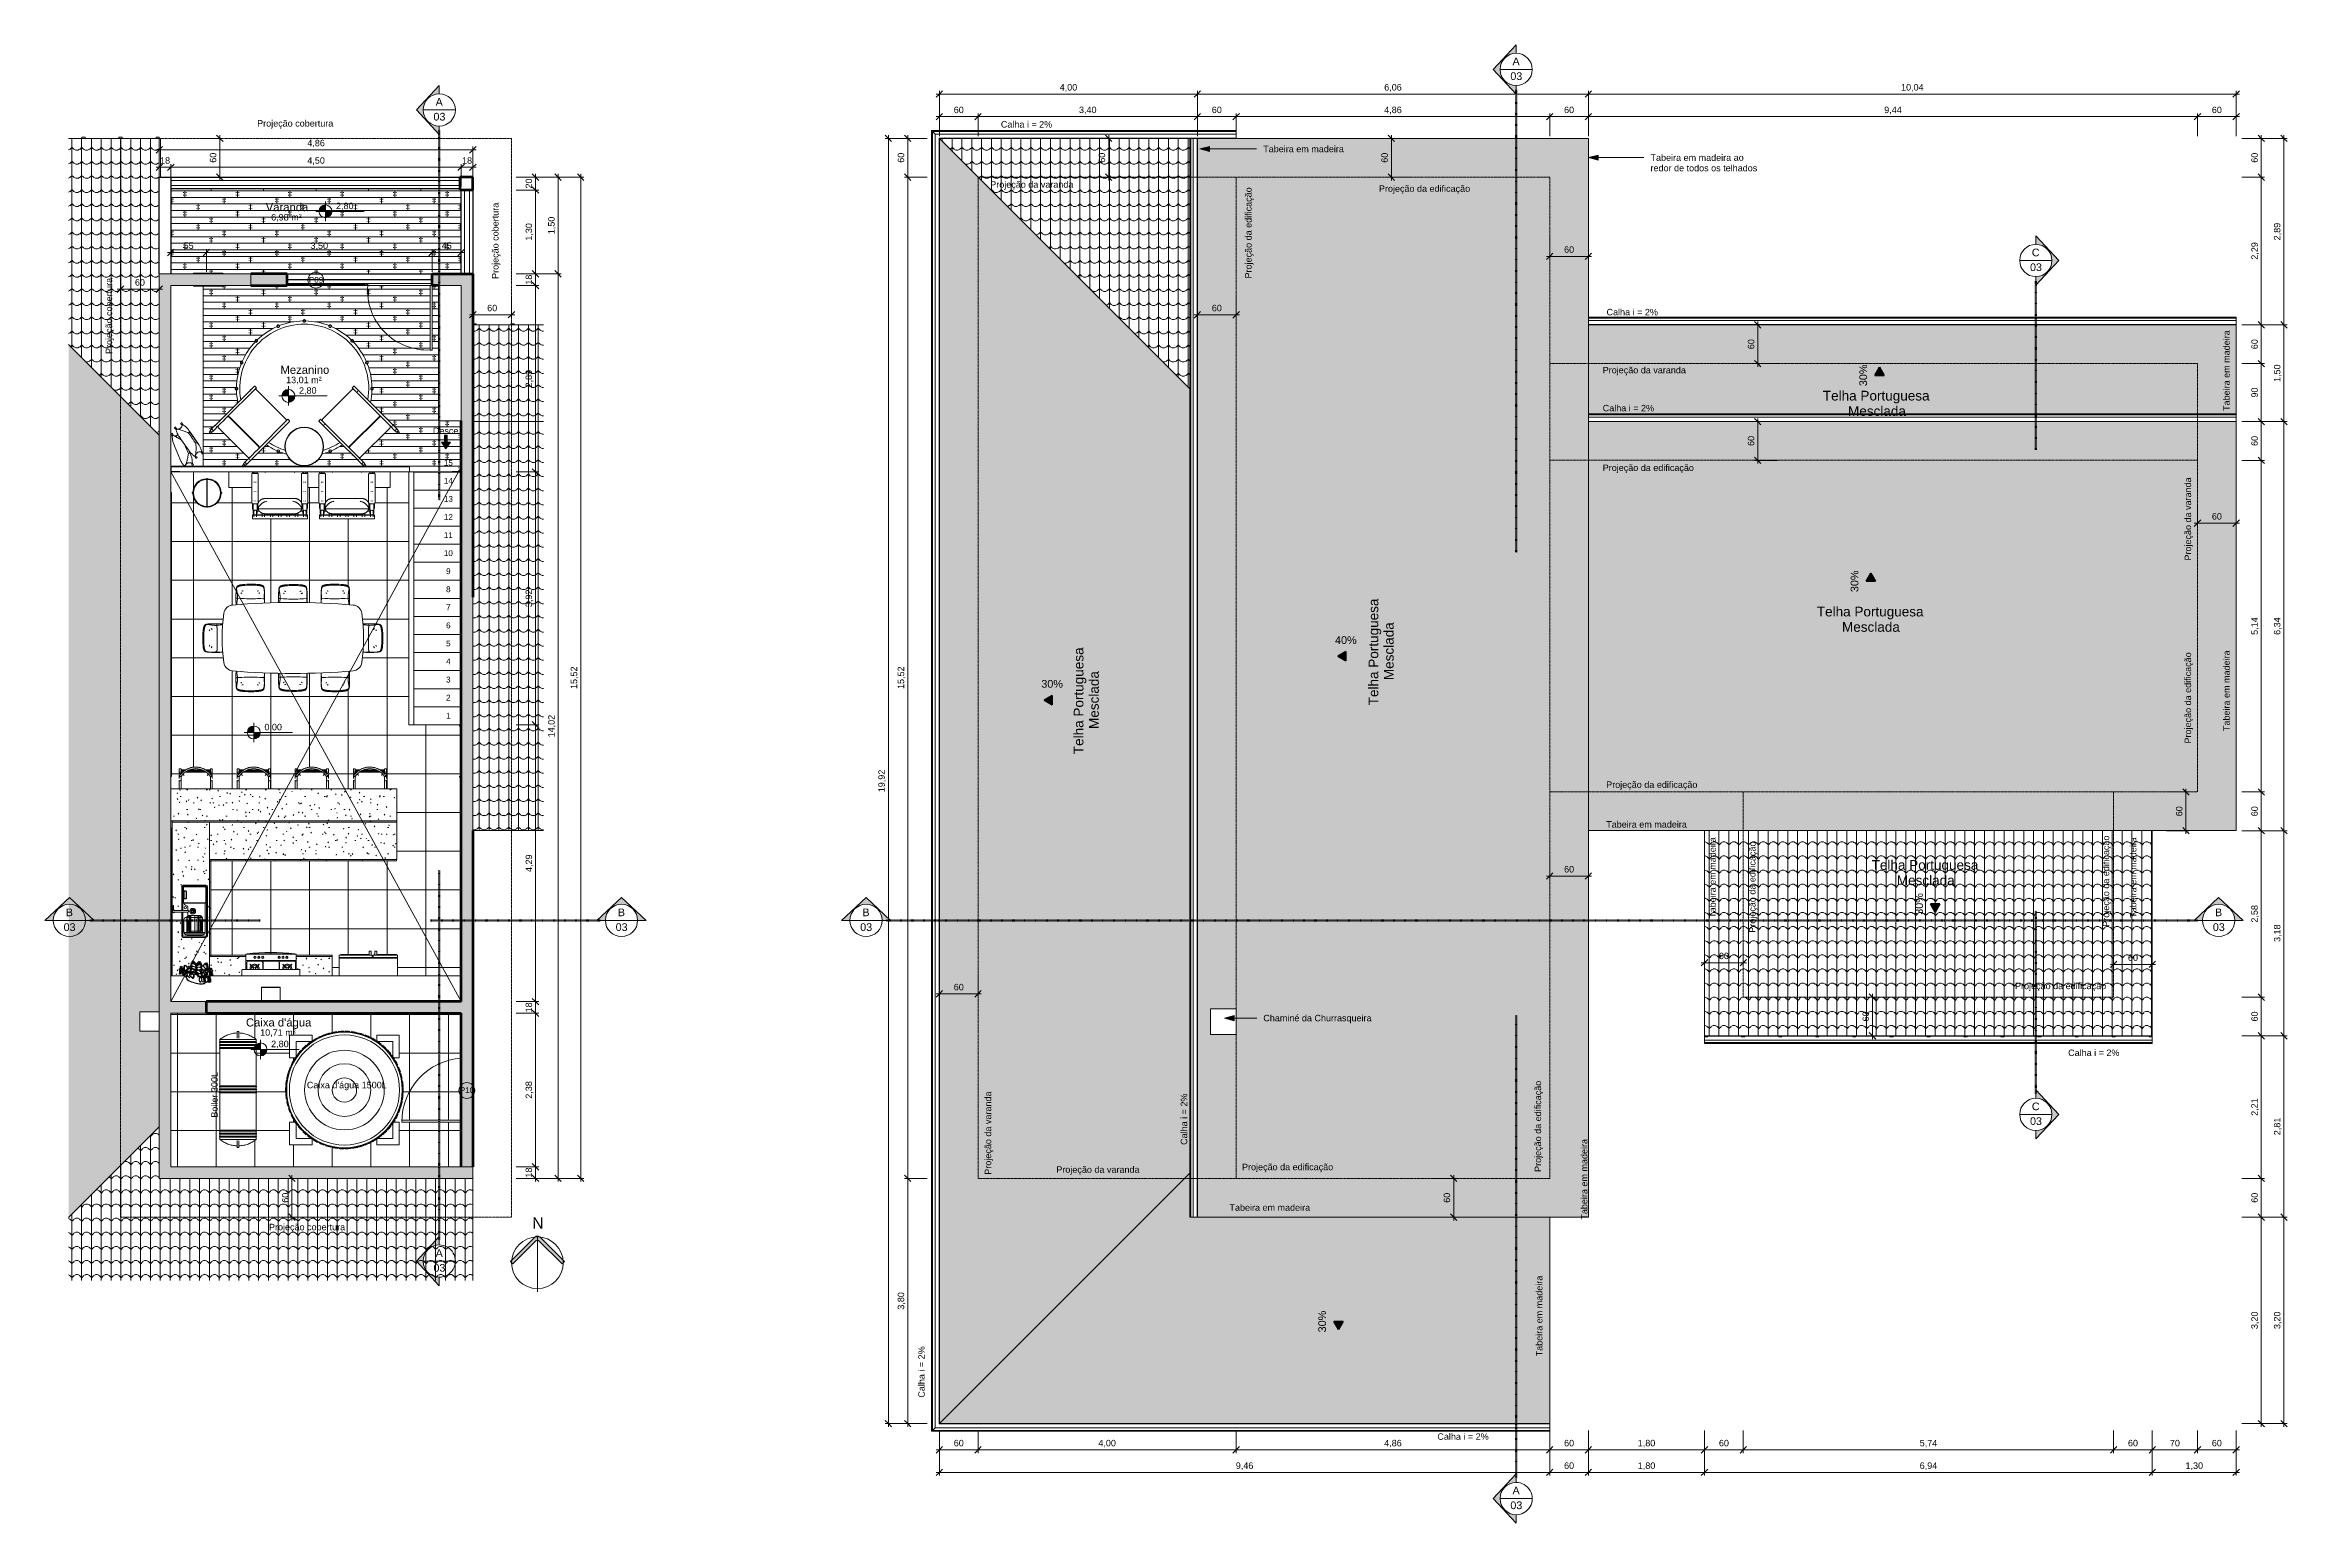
# Model space of a CAD drawing. Header units: millimetres. Extents: x -9018 to 25736, y -24663 to -1750.
import ezdxf

# ---------------------------------------------------------------- set-up
doc = ezdxf.new("R2010")
doc.units = ezdxf.units.MM
doc.linetypes.add('Dash dot', pattern=[15.875, 6.35, -4.7625, 0, -4.7625])
doc.linetypes.add('Overhead', pattern=[3.96875, 2.38125, -1.5875])
for name, color, linetype, lineweight in [('A-ANNO-DIMS', 211, 'Continuous', 9), ('A-ANNO-DIMS-50', 211, 'Continuous', 9), ('A-ANNO-NOTE', 131, 'Continuous', 9), ('A-AREA', 32, 'Continuous', 9), ('A-DETL-GENF', 92, 'Continuous', 9), ('A-DETL-MBND', 5, 'Continuous', 9), ('A-DETL-THIN', 151, 'Continuous', 9), ('A-DOOR', 31, 'Continuous', 9), ('A-DOOR-IDEN', 31, 'Continuous', 9), ('A-FLOR', 192, 'Continuous', 25), ('A-FLOR-OVHD', 1, 'Overhead', 9), ('A-FLOR-PATT', 8, 'Continuous', 25), ('A-GENM', 13, 'Continuous', 9), ('A-GLAZ-CWMG', 51, 'Continuous', 9), ('A-ROOF', 132, 'Continuous', 9), ('A-ROOF-OTLN', 132, 'Continuous', 9), ('A-ROOF-PATT', 132, 'Continuous', 9), ('A-WALL', 113, 'Continuous', 25), ('A-WALL-PATT', 111, 'Continuous', 25), ('Corrimãos superiores', 7, 'Continuous', 9), ('G-ANNO-DIMS', 111, 'Continuous', 9), ('G-ANNO-SYMB', 111, 'Continuous', 9), ('G-ANNO-TEXT', 231, 'Continuous', 9), ('I-FURN', 30, 'Continuous', 9), ('L-HRDS-IDEN', 13, 'Continuous', 9), ('P-SANR-FIXT', 6, 'Continuous', 9), ('Q-CASE', 31, 'Continuous', 9), ('S-BEAM', 12, 'Continuous', 25), ('S-COLS', 52, 'Continuous', 25), ('S-STRS', 31, 'Continuous', 9), ('S-STRS-ANNO', 31, 'Continuous', 9)]:
    doc.layers.add(name, color=color, linetype=linetype, lineweight=lineweight)
doc.styles.add('@Arial Unicode MS', font='', dxfattribs={"height": 100})
doc.styles.add('Arial', font='arial.ttf', dxfattribs={"height": 90})
doc.styles.add('Arial_1', font='arial.ttf', dxfattribs={"height": 100})
doc.styles.add('Arial_2', font='arial.ttf', dxfattribs={"height": 125})
doc.styles.add('Arial_3', font='arial.ttf', dxfattribs={"height": 3.5})
doc.styles.add('Arial_4', font='arial.ttf', dxfattribs={"height": 119.0625})
doc.styles.add('Arial_5', font='arial.ttf', dxfattribs={"height": 2})
doc.styles.add('Arial_6', font='arial.ttf', dxfattribs={"height": 120})
doc.styles.add('Arial_7', font='arial.ttf', dxfattribs={"height": 150})
doc.styles.get('@Arial Unicode MS').set_extended_font_data('@Arial Unicode MS')
doc.dimstyles.new('CRT_-__Metros_-_Linha_de_chamada_3_5_mm', dxfattribs={"dimscale": 304.8, "dimtxt": 100.584485, "dimasz": 0.328084, "dimexe": 0.164042, "dimexo": 0.0625, "dimgap": 0.082021, "dimtad": 1, "dimdec": 0, "dimlfac": 0.1, "dimdsep": 46, "dimtxsty": '@Arial Unicode MS', "dimblk1": 'OBLIQUE', "dimblk2": 'OBLIQUE', "dimsah": 1, "dimcen": 0.09, "dimdle": 0.164042, "dimazin": 0, "dimtfac": 1, "dimtdec": 4, "dimtix": 1, "dimtmove": 0, "dimatfit": 3, "dimfxl": 0.984252, "dimfxlon": 1, "dimtvp": 1, "dimtolj": 1, "dimtzin": 0, "dimarcsym": 2})
doc.dimstyles.new('CRT_-__Metros_-_Linha_de_chamada_3_5_mm_1', dxfattribs={"dimscale": 304.8, "dimtxt": 100.584485, "dimasz": 0.328084, "dimexe": 0.164042, "dimexo": 0.0625, "dimgap": 0.082021, "dimtad": 1, "dimlfac": 0.001, "dimrnd": 0.01, "dimzin": 0, "dimdsep": 46, "dimtxsty": '@Arial Unicode MS', "dimblk1": 'OBLIQUE', "dimblk2": 'OBLIQUE', "dimsah": 1, "dimcen": 0.09, "dimdle": 0.164042, "dimazin": 0, "dimtfac": 1, "dimtdec": 4, "dimtix": 1, "dimtmove": 0, "dimatfit": 3, "dimfxl": 0.984252, "dimfxlon": 1, "dimtvp": 1, "dimtolj": 1, "dimtzin": 0, "dimarcsym": 2})
pattern_1 = [(270, (15379.19, -7064.62), (101.6, -406.4), [16.764, -288.036, 16.764, -288.036, -1625.6]), (270, (15379.19, -7064.62), (101.6, -406.4), [-609.6, 16.764, -592.836, 16.764, -288.036, -711.2]), (270, (15379.19, -7064.62), (101.6, -406.4), [-1524, 16.764, -186.436, 16.764, -491.236]), (30, (15429.99, -7217.02), (301.1527, 291.1882), [16.764, -288.036, 16.764, -288.036, -1625.6]), (30, (15429.99, -7217.02), (301.1527, 291.1882), [-609.6, 16.764, -592.836, 16.764, -288.036, -711.2]), (30, (15429.99, -7217.02), (301.1527, 291.1882), [-1524, 16.764, -186.436, 16.764, -491.236]), (150, (15633.19, -7267.82), (-402.7527, 115.2118), [16.764, -288.036, 16.764, -288.036, -1625.6]), (150, (15633.19, -7267.82), (-402.7527, 115.2118), [-609.6, 16.764, -592.836, 16.764, -288.036, -711.2]), (150, (15633.19, -7267.82), (-402.7527, 115.2118), [-1524, 16.764, -186.436, 16.764, -491.236])]

msp = doc.modelspace()

# ---------------------------------------------------------------- texts
at = {"layer": 'A-DOOR-IDEN', "char_height": 90, "width": 268.56531, "attachment_point": 1, "style": 'Arial'}
for s, insert in [('P09', (-4926.559, -5346.719)), ('P10', (-2586.559, -17906.719))]:
    msp.add_mtext(s, dxfattribs=dict(at, insert=insert))
at = {"layer": 'G-ANNO-DIMS', "attachment_point": 1, "line_spacing_factor": 0.941778}
for s, insert, char_height, width, style in [('2,80', (-4505.042, -4195.98), 100, 325.65323, 'Arial_1'), ('2,80', (-5078.423, -7056.865), 100, 325.65323, 'Arial_1'), ('40%', (10978.765, -10915.877), 120, 401.07841, 'Arial_6'), ('30%', (6426.43, -11593.666), 120, 401.07841, 'Arial_6'), ('0,00', (-5614.9, -12273.863), 100, 325.65323, 'Arial_1'), ('2,80', (-5510.58, -17185.663), 100, 325.65323, 'Arial_1')]:
    msp.add_mtext(s, dxfattribs=dict(at, insert=insert, char_height=char_height, width=width, style=style))
at = {"layer": 'G-ANNO-DIMS', "char_height": 120, "width": 401.07841, "attachment_point": 1, "rotation": 90, "line_spacing_factor": 0.941778, "style": 'Arial_6'}
for insert in [(19105.416, -7039.756), (18970.428, -10232.209), (19971.039, -15233.233), (10718.928, -21706.361)]:
    msp.add_mtext('30%', dxfattribs=dict(at, insert=insert))
at = {"layer": 'G-ANNO-SYMB', "attachment_point": 1, "style": 'Arial_4'}
for s, insert, char_height, width in [('A', (13729.73, -1946.92), 119.062, 136.28687), ('03', (13696.399, -2175.441), 119.0625, 224.4725), ('A', (-2961.336, -2574.974), 119.062, 136.28687), ('03', (-2994.667, -2803.495), 119.0625, 224.4725), ('03', (21750.909, -5137.049), 119.0625, 224.4725), ('C', (21779.24, -4908.528), 119.062, 148.31219), ('B', (-8693.76, -15136.551), 119.062, 136.28687), ('B', (-137.555, -15136.551), 119.062, 136.28687), ('B', (3653.103, -15136.551), 119.062, 136.28687), ('B', (24617.677, -15136.551), 119.062, 136.28687), ('03', (-8727.091, -15365.073), 119.0625, 224.4725), ('03', (-170.886, -15365.073), 119.0625, 224.4725), ('03', (3619.772, -15365.073), 119.0625, 224.4725), ('03', (24584.346, -15365.073), 119.0625, 224.4725), ('03', (21750.909, -18372.343), 119.0625, 224.4725), ('C', (21779.24, -18143.822), 119.062, 148.31219), ('A', (-2961.336, -20417.371), 119.062, 136.28687), ('03', (-2994.667, -20645.892), 119.0625, 224.4725), ('03', (13696.399, -24326.691), 119.0625, 224.4725), ('A', (13729.73, -24098.17), 119.062, 136.28687)]:
    msp.add_mtext(s, dxfattribs=dict(at, insert=insert, char_height=char_height, width=width))
at = {"layer": 'G-ANNO-TEXT', "color": 7, "attachment_point": 1}
for s, insert, char_height, width, style in [('Projeção cobertura', (-5727.67, -2916.51), 100, 1463.07969, 'Arial_1'), ('Calha i = 2%', (5799.422, -2932.256), 100, 986.07562, 'Arial_1'), ('Tabeira em madeira', (9865.839, -3313.562), 100, 1547.25688, 'Arial_1'), ('Tabeira em madeira ao ', (15869.034, -3447.853), 100, 1835.86438, 'Arial_1'), ('redor de todos os telhados', (15869.034, -3609.91), 100, 2052.32, 'Arial_1'), ('Projeção da varanda', (5635.194, -3864.851), 100, 1603.375, 'Arial_1'), ('Projeção da edificação', (11659.48, -3928.032), 100, 1763.7125, 'Arial_1'), ('Calha i = 2%', (15187.382, -5842.147), 100, 986.07562, 'Arial_1'), ('Projeção da varanda', (15127.884, -6741.375), 100, 1603.375, 'Arial_1'), ('Telha Portuguesa ', (18539.964, -7112.442), 150, 2116.455, 'Arial_7'), ('Calha i = 2%', (15127.884, -7330.271), 100, 986.07562, 'Arial_1'), ('Mesclada', (18930.225, -7350.567), 150, 1102.32031, 'Arial_7'), ('Projeção da edificação', (15127.884, -8254.839), 100, 1763.7125, 'Arial_1'), ('Telha Portuguesa ', (18446.458, -10459.044), 150, 2116.455, 'Arial_7'), ('Mesclada', (18836.718, -10697.169), 150, 1102.32031, 'Arial_7'), ('Projeção da edificação', (15181.959, -13166.15), 100, 1763.7125, 'Arial_1'), ('Tabeira em madeira', (15181.959, -13782.052), 100, 1547.25688, 'Arial_1'), ('Telha Portuguesa ', (19295.776, -14386.175), 150, 2116.455, 'Arial_7'), ('Mesclada', (19686.036, -14624.3), 150, 1102.32031, 'Arial_7'), ('Projeção da edificação', (21518.697, -16286.368), 100, 1763.7125, 'Arial_1'), ('Chaminé da Churrasqueira', (9867.696, -16784.786), 100, 2076.37063, 'Arial_1'), ('Calha i = 2%', (22341.588, -17322.29), 100, 986.07562, 'Arial_1'), ("Caixa d'água 1500L", (-4957.301, -17822.82), 100, 1535.23156, 'Arial_1'), ('Projeção da edificação', (9537.557, -19092.728), 100, 1763.7125, 'Arial_1'), ('Projeção da varanda', (6659.397, -19133.048), 100, 1603.375, 'Arial_1'), ('Tabeira em madeira', (9342.772, -19721.74), 100, 1547.25688, 'Arial_1'), ('Projeção cobertura', (-5543.817, -20023.848), 100, 1463.07969, 'Arial_1'), ('Calha i = 2%', (12564.989, -23271.167), 100, 986.07562, 'Arial_1')]:
    msp.add_mtext(s, dxfattribs=dict(at, insert=insert, char_height=char_height, width=width, style=style))
at = {"layer": 'G-ANNO-TEXT', "color": 7, "attachment_point": 1, "rotation": 90}
for s, insert, char_height, width, style in [('Projeção da edificação', (9585.487, -5370.985), 100, 1763.7125, 'Arial_1'), ('Projeção cobertura', (-2086.391, -5377.822), 100, 1463.07969, 'Arial_1'), ('Projeção cobertura', (-8074.317, -6541.757), 100, 1463.07969, 'Arial_1'), ('Tabeira em madeira', (24746.204, -7424.03), 100, 1547.25688, 'Arial_1'), ('Projeção da varanda', (24147.731, -9743.367), 100, 1603.375, 'Arial_1'), ('Telha Portuguesa ', (11499.67, -11986.55), 150, 2116.455, 'Arial_7'), ('Mesclada', (11737.795, -11596.289), 150, 1102.32031, 'Arial_7'), ('Telha Portuguesa ', (6929.158, -12743.829), 150, 2116.455, 'Arial_7'), ('Mesclada', (7167.283, -12353.569), 150, 1102.32031, 'Arial_7'), ('Projeção da edificação', (24147.731, -12578.409), 100, 1763.7125, 'Arial_1'), ('Tabeira em madeira', (24746.204, -12385.78), 100, 1547.25688, 'Arial_1'), ('Tabeira em madeira', (16780.248, -15281.129), 100, 1547.25688, 'Arial_1'), ('Projeção da edificação', (17395.936, -15511.773), 100, 1763.7125, 'Arial_1'), ('Projeção da edificação', (22877.862, -15419.084), 100, 1763.7125, 'Arial_1'), ('Tabeira em madeira', (23299.573, -15281.129), 100, 1547.25688, 'Arial_1'), ('Boiler 300L', (-6439.772, -18377.62), 100, 877.84781, 'Arial_1'), ('Projeção da varanda', (5549.916, -19262.052), 100, 1603.375, 'Arial_1'), ('Calha i = 2%', (8587.961, -18800.324), 100, 986.07562, 'Arial_1'), ('Projeção da edificação', (14073.107, -19219.07), 100, 1763.7125, 'Arial_1'), ('Tabeira em madeira', (14791.015, -19958.944), 100, 1547.25688, 'Arial_1'), ('Tabeira em madeira', (14093.728, -22077.562), 100, 1547.25688, 'Arial_1'), ('Calha i = 2%', (4519.734, -22717.991), 100, 986.07562, 'Arial_1')]:
    msp.add_mtext(s, dxfattribs=dict(at, insert=insert, char_height=char_height, width=width, style=style))
at = {"layer": 'L-HRDS-IDEN', "attachment_point": 1}
for s, insert, char_height, width, style in [('Varanda', (-5594.698, -4202.638), 125, 789.66219, 'Arial_2'), ('6,98 m²', (-5510.198, -4372.153), 100, 585.23187, 'Arial_1'), ('Mezanino', (-5366.246, -6724.245), 125, 893.88156, 'Arial_2'), ('13,01 m²', (-5278.496, -6893.759), 100, 681.43437, 'Arial_1'), ("Caixa d'água", (-5900.752, -16839.915), 125, 1214.55656, 'Arial_2'), ('10,71 m²', (-5680.752, -17009.429), 100, 681.43437, 'Arial_1')]:
    msp.add_mtext(s, dxfattribs=dict(at, insert=insert, char_height=char_height, width=width, style=style))
at = {"layer": 'S-STRS-ANNO', "char_height": 90, "attachment_point": 1, "line_spacing_factor": 0.941778, "style": 'Arial'}
for s, insert, width in [('15', (-2833.841, -8183.443), 166.12962), ('14', (-2833.841, -8463.443), 166.12962), ('13', (-2833.841, -8743.443), 166.12962), ('12', (-2833.841, -9023.443), 166.12962), ('11', (-2833.841, -9303.443), 166.12962), ('10', (-2833.841, -9583.443), 166.12962), ('9', (-2799.23, -9863.443), 83.06481), ('8', (-2799.23, -10143.443), 83.06481), ('7', (-2799.23, -10423.443), 83.06481), ('6', (-2799.23, -10703.443), 83.06481), ('5', (-2799.23, -10983.443), 83.06481), ('4', (-2799.23, -11263.443), 83.06481), ('3', (-2799.23, -11543.443), 83.06481), ('2', (-2799.23, -11823.443), 83.06481), ('1', (-2799.23, -12103.443), 83.06481)]:
    msp.add_mtext(s, dxfattribs=dict(at, insert=insert, width=width))

# ---------------------------------------------------------------- blocks, each defined once
blk = doc.blocks.new('Tampa Caixa D_Agua - Agua Fria - MEP -Tigre - Tampa - 1500 L-4231142-2 PAV')
at = {"layer": 'P-SANR-FIXT', "color": 55, "flags": 128}
for points in [[(905, 0), (904, 36), (902, 72), (898, 108), (893, 144), (886, 180), (879, 215), (869, 250), (859, 285), (847, 319), (833, 352), (818, 385), (802, 418), (785, 449), (766, 480), (747, 511), (726, 540), (703, 569), (680, 596), (656, 623), (630, 649), (604, 674), (576, 697), (548, 720), (519, 741), (489, 761), (458, 780), (426, 798), (394, 814), (361, 829), (328, 843), (294, 855), (259, 867), (224, 876), (189, 884), (154, 891), (118, 897), (82, 901), (46, 903), (10, 904), (-26, 904), (-63, 902), (-99, 899), (-134, 894), (-170, 888), (-206, 881), (-241, 872), (-275, 862), (-309, 850), (-343, 837), (-376, 822), (-409, 807), (-441, 790), (-472, 771), (-503, 752), (-532, 731), (-561, 709), (-589, 686), (-616, 662), (-642, 637), (-667, 611), (-691, 584), (-714, 556), (-735, 527), (-756, 497), (-775, 466), (-793, 435), (-810, 403), (-825, 370), (-839, 337), (-852, 303), (-864, 269), (-874, 234), (-882, 199), (-890, 163), (-895, 128), (-900, 92), (-903, 56), (-904, 20), (-905, 0)], [(-905, 0), (-904, -36), (-902, -72), (-898, -108), (-893, -144), (-886, -180), (-879, -215), (-869, -250), (-859, -285), (-847, -319), (-833, -352), (-818, -385), (-802, -418), (-785, -449), (-766, -480), (-747, -511), (-726, -540), (-703, -569), (-680, -596), (-656, -623), (-630, -649), (-604, -674), (-576, -697), (-548, -720), (-519, -741), (-489, -761), (-458, -780), (-426, -798), (-394, -814), (-361, -829), (-328, -843), (-294, -855), (-259, -867), (-224, -876), (-189, -884), (-154, -891), (-118, -897), (-82, -901), (-46, -903), (-10, -904), (26, -904), (63, -902), (99, -899), (134, -894), (170, -888), (206, -881), (241, -872), (275, -862), (309, -850), (343, -837), (376, -822), (409, -807), (441, -790), (472, -771), (503, -752), (532, -731), (561, -709), (589, -686), (616, -662), (642, -637), (667, -611), (691, -584), (714, -556), (735, -527), (756, -497), (775, -466), (793, -435), (810, -403), (825, -370), (839, -337), (852, -303), (864, -269), (874, -234), (882, -199), (890, -163), (895, -128), (900, -92), (903, -56), (904, -20), (905, 0)]]:
    blk.add_lwpolyline(points, dxfattribs=at)
at = {"layer": 'P-SANR-FIXT', "color": 55}
for radius, start, end in [(895, 360, 180), (854, 90, 270), (912, 124.7745, 129.3691), (911, 125.79, 127.572), (912, 123.903, 124.597), (912, 117.2524, 122.7572), (911, 119.126, 120.9257), (912, 110.602, 116.2971), (911, 112.4629, 114.2787), (912, 103.952, 109.6536), (911, 105.8008, 107.6311), (912, 97.3022, 103.0095), (911, 99.1394, 100.983), (912, 90.6526, 96.3648), (911, 92.4788, 94.1667), (854, 270, 90), (912, 84.672, 89.7195), (912, 78.1824, 83.5317), (911, 80, 80.3819), (911, 79.0719, 79.6298), (912, 71.3478, 76.7205), (911, 73.3333, 74.225), (912, 64.8473, 69.356), (911, 66.6667, 67.0476), (911, 65.7479, 66.2969), (912, 58.1794, 63.456), (911, 59.0859, 60.8768), (912, 55.5246, 56.177), (912, 51.307, 55.2297), (911, 53.3333, 54.2307), (912, 157.1789, 157.7815), (912, 151.4456, 156.0111), (911, 153.3333, 154.2231), (911, 152.4412, 152.9492), (912, 150.521, 151.1292), (912, 144.7796, 149.3502), (911, 146.6667, 147.5323), (911, 145.7808, 146.2936), (912, 143.863, 144.477), (912, 138.1137, 142.689), (911, 140, 140.8723), (911, 139.1205, 139.6379), (912, 137.2059, 137.8262), (912, 131.4451, 136.034), (911, 133.3333, 134.2211), (911, 132.4553, 132.99), (617, 0, 180), (912, 130.5542, 131.21), (408, 0, 180), (912, 44.843, 49.4864), (911, 45.7938, 46.6667), (912, 42.1725, 43.1151), (912, 38.1702, 41.8871), (911, 40, 40.8768), (912, 31.5057, 36.1097), (911, 32.4524, 33.3333), (912, 24.8321, 29.9226), (911, 26.6667, 27.5681), (912, 17.8629, 22.738), (912, 177.7027, 180), (911, 179.3735, 180), (912, 175.975, 176.6179), (912, 171.4373, 175.1249), (911, 172.4658, 173.8612), (912, 170.4619, 171.1338), (912, 164.7834, 169.3337), (895, 180, 360), (911, 166.6667, 167.5538), (911, 165.7634, 166.1128), (912, 163.8356, 164.4419), (912, 158.1117, 162.6735), (911, 160, 160.8881), (911, 159.1016, 159.6054), (617, 180, 0), (408, 180, 0), (189, 360, 180), (189, 180, 360), (911, 19.6039, 20), (912, 11.2097, 15.9652), (911, 12.9334, 13.9699), (912, 4.8751, 8.7196), (912, 3.5307, 4.4497), (912, 0, 2.3096), (911, 360, 0.6265), (912, 357.7027, 0), (911, 359.3735, 360), (912, 180, 182.3096), (911, 180, 180.6265), (912, 183.5307, 184.4497), (912, 184.8533, 188.7196), (912, 191.2097, 195.9652), (911, 192.9334, 193.9699), (912, 197.8629, 202.738), (911, 199.6039, 200), (912, 337.1789, 337.7815), (912, 338.1117, 342.6735), (911, 339.1016, 339.6054), (911, 340, 340.8881), (912, 343.8356, 344.4419), (912, 344.7834, 349.3337), (911, 345.7634, 346.1128), (911, 346.6667, 347.5538), (912, 350.4619, 351.1338), (912, 351.4373, 355.1309), (911, 352.4658, 353.8612), (912, 355.975, 356.6179), (912, 204.8321, 209.9226), (911, 206.6667, 207.5681), (912, 211.5057, 216.1097), (911, 212.4524, 213.3333), (912, 218.1702, 221.8871), (911, 220, 220.8768), (912, 222.1725, 223.1151), (912, 224.843, 229.4864), (911, 225.7938, 226.6667), (912, 310.5542, 311.21), (912, 311.4451, 316.034), (911, 312.4553, 312.99), (911, 313.3333, 314.2211), (912, 317.2059, 317.8262), (912, 318.1137, 322.689), (911, 319.1205, 319.6379), (911, 320, 320.8723), (912, 323.863, 324.477), (912, 324.7796, 329.3502), (911, 325.7808, 326.2936), (911, 326.6667, 327.5323), (912, 330.521, 331.1292), (912, 331.4456, 336.0111), (911, 332.4412, 332.9492), (911, 333.3333, 334.2231), (912, 231.307, 235.2297), (911, 233.3333, 234.2307), (912, 235.5246, 236.177), (912, 238.1794, 243.456), (911, 239.0859, 240.8768), (912, 244.8473, 249.356), (911, 245.7479, 246.2969), (911, 246.6667, 247.0476), (912, 251.3478, 256.7553), (911, 253.3333, 254.225), (912, 258.1824, 263.5317), (911, 259.0719, 259.6298), (911, 260, 260.3819), (912, 264.672, 269.7195), (912, 270.6526, 276.3648), (911, 272.4788, 274.1667), (912, 277.3022, 283.0095), (911, 279.1394, 280.983), (912, 283.952, 289.6536), (911, 285.8008, 287.6311), (912, 290.602, 296.2971), (911, 292.4629, 294.2787), (912, 297.2524, 302.7572), (911, 299.126, 300.9257), (912, 303.903, 304.597), (912, 304.7745, 309.3959), (911, 305.79, 307.572)]:
    blk.add_arc((0, 0), radius, start, end, dxfattribs=at)
blk = doc.blocks.new('CRT_HDR_AQC_Boiler-completo - Boiler 300 Litros-3281018-2 PAV')
at = {"layer": 'P-SANR-FIXT', "color": 55}
for p, q in [((-280, 136), (-280, 101)), ((-280, 85), (-280, 55)), ((-280, 39), (-280, 9)), ((-280, 39), (-278, 39)), ((-280, 39), (-280, 9)), ((-279, 9), (-280, 9)), ((-278, 136), (0, 136)), ((0, 101), (-278, 101)), ((-278, 85), (0, 85)), ((-278, 55), (0, 55)), ((-278, 39), (0, 39)), ((-278, 9), (0, 9)), ((-14, 261), (-14, 156)), ((-14, 261), (14, 261)), ((0, 136), (278, 136)), ((278, 101), (0, 101)), ((0, 85), (278, 85)), ((0, 55), (278, 55)), ((0, 39), (278, 39)), ((0, 9), (278, 9)), ((14, 155), (14, 261)), ((278, 39), (280, 39)), ((280, 9), (279, 9)), ((280, 101), (280, 136)), ((280, 55), (280, 85)), ((280, 9), (280, 39)), ((280, 39), (280, 9)), ((-280, -7), (-280, -585)), ((-278, -7), (0, -7)), ((0, -7), (278, -7)), ((280, -585), (280, -7)), ((-280, -601), (-280, -631)), ((-280, -601), (-278, -601)), ((-280, -601), (-280, -631)), ((-278, -631), (-280, -631)), ((-280, -647), (-280, -677)), ((-280, -694), (-280, -1271)), ((-278, -585), (0, -585)), ((-278, -601), (0, -601)), ((-278, -631), (0, -631)), ((-278, -647), (0, -647)), ((-278, -677), (0, -677)), ((-278, -694), (0, -694)), ((0, -585), (278, -585)), ((0, -601), (278, -601)), ((0, -631), (278, -631)), ((0, -647), (278, -647)), ((0, -677), (278, -677)), ((0, -694), (278, -694)), ((278, -601), (280, -601)), ((280, -631), (278, -631)), ((280, -631), (280, -601)), ((280, -601), (280, -631)), ((280, -677), (280, -647)), ((280, -1271), (280, -694)), ((-280, -1287), (-279, -1287)), ((-280, -1287), (-280, -1317)), ((-280, -1288), (-280, -1318)), ((-278, -1317), (-280, -1317)), ((-280, -1334), (-280, -1364)), ((-280, -1380), (-280, -1415)), ((-278, -1271), (0, -1271)), ((-278, -1288), (0, -1288)), ((-278, -1318), (0, -1318)), ((-278, -1334), (0, -1334)), ((-278, -1364), (0, -1364)), ((-278, -1380), (0, -1380)), ((0, -1271), (278, -1271)), ((0, -1288), (278, -1288)), ((0, -1318), (278, -1318)), ((0, -1334), (278, -1334)), ((0, -1364), (278, -1364)), ((0, -1380), (278, -1380)), ((280, -1317), (278, -1317)), ((279, -1287), (280, -1287)), ((280, -1287), (280, -1317)), ((280, -1318), (280, -1288)), ((280, -1364), (280, -1334)), ((280, -1415), (280, -1380)), ((-278, -1415), (0, -1415)), ((-14, -1514), (-14, -1539)), ((-11, -1539), (-14, -1539)), ((-11, -1436), (-11, -1539)), ((-11, -1436), (-11, -1539)), ((11, -1539), (-11, -1539)), ((11, -1539), (-11, -1539)), ((0, -1415), (278, -1415)), ((11, -1539), (11, -1436)), ((11, -1539), (11, -1436)), ((14, -1539), (11, -1539)), ((14, -1539), (14, -1514))]:
    blk.add_line(p, q, dxfattribs=at)
at = {"layer": 'P-SANR-FIXT', "color": 55, "flags": 128}
for points in [[(-280, 85), (-280, 85), (-281, 85), (-281, 86), (-281, 86), (-282, 86), (-282, 86), (-282, 86), (-282, 86), (-283, 87), (-283, 87), (-283, 87), (-283, 87), (-284, 88), (-284, 88), (-284, 88), (-284, 88), (-285, 89), (-285, 89), (-285, 89), (-285, 90), (-285, 90), (-285, 90), (-285, 90), (-286, 91), (-286, 91), (-286, 91), (-286, 92), (-286, 92), (-286, 92), (-286, 93), (-286, 93), (-286, 93), (-286, 94), (-286, 94), (-286, 94), (-286, 95), (-286, 95), (-286, 95), (-286, 96), (-285, 96), (-285, 96), (-285, 97), (-285, 97), (-285, 97), (-285, 98), (-285, 98), (-284, 98), (-284, 98), (-284, 99), (-284, 99), (-283, 99), (-283, 99), (-283, 100), (-283, 100), (-282, 100), (-282, 100), (-282, 101), (-282, 101), (-281, 101), (-281, 101), (-281, 101), (-280, 101), (-280, 101), (-280, 101)], [(-280, 39), (-280, 39), (-281, 39), (-281, 39), (-281, 39), (-282, 40), (-282, 40), (-282, 40), (-282, 40), (-283, 40), (-283, 41), (-283, 41), (-283, 41), (-284, 41), (-284, 42), (-284, 42), (-284, 42), (-285, 42), (-285, 43), (-285, 43), (-285, 43), (-285, 44), (-285, 44), (-285, 44), (-286, 45), (-286, 45), (-286, 45), (-286, 46), (-286, 46), (-286, 46), (-286, 47), (-286, 47), (-286, 47), (-286, 48), (-286, 48), (-286, 48), (-286, 49), (-286, 49), (-286, 49), (-286, 50), (-285, 50), (-285, 50), (-285, 51), (-285, 51), (-285, 51), (-285, 51), (-285, 52), (-284, 52), (-284, 52), (-284, 53), (-284, 53), (-283, 53), (-283, 53), (-283, 54), (-283, 54), (-282, 54), (-282, 54), (-282, 54), (-282, 54), (-281, 55), (-281, 55), (-281, 55), (-280, 55), (-280, 55), (-280, 55)], [(-280, -7), (-280, -7), (-281, -7), (-281, -7), (-281, -7), (-282, -7), (-282, -6), (-282, -6), (-282, -6), (-283, -6), (-283, -6), (-283, -5), (-283, -5), (-284, -5), (-284, -5), (-284, -4), (-284, -4), (-285, -4), (-285, -3), (-285, -3), (-285, -3), (-285, -3), (-285, -2), (-285, -2), (-286, -2), (-286, -1), (-286, -1), (-286, -1), (-286, 0), (-286, 0), (-286, 0), (-286, 1), (-286, 1), (-286, 1), (-286, 2), (-286, 2), (-286, 2), (-286, 3), (-286, 3), (-286, 3), (-285, 4), (-285, 4), (-285, 4), (-285, 5), (-285, 5), (-285, 5), (-285, 6), (-284, 6), (-284, 6), (-284, 6), (-284, 7), (-283, 7), (-283, 7), (-283, 7), (-283, 8), (-282, 8), (-282, 8), (-282, 8), (-282, 8), (-281, 8), (-281, 9), (-281, 9), (-280, 9), (-280, 9), (-280, 9)], [(-280, 136), (-266, 147), (-252, 158), (-237, 167), (-221, 177), (-206, 185), (-190, 193), (-174, 200), (-157, 207), (-140, 213), (-123, 218), (-106, 223), (-89, 227), (-71, 230), (-54, 232), (-36, 234), (-18, 235), (-14, 235)], [(14, 235), (18, 235), (36, 234), (53, 232), (71, 230), (88, 227), (106, 223), (123, 218), (140, 213), (157, 207), (173, 201), (189, 193), (205, 185), (221, 177), (236, 168), (251, 158), (265, 148), (280, 137), (280, 136)], [(280, 101), (280, 101), (281, 101), (281, 101), (281, 101), (282, 101), (282, 101), (282, 100), (282, 100), (283, 100), (283, 100), (283, 100), (283, 99), (284, 99), (284, 99), (284, 99), (284, 98), (285, 98), (285, 98), (285, 97), (285, 97), (285, 97), (285, 96), (285, 96), (286, 96), (286, 95), (286, 95), (286, 95), (286, 94), (286, 94), (286, 94), (286, 93), (286, 93), (286, 93), (286, 92), (286, 92), (286, 92), (286, 91), (286, 91), (286, 91), (285, 90), (285, 90), (285, 90), (285, 90), (285, 89), (285, 89), (285, 89), (284, 88), (284, 88), (284, 88), (284, 88), (283, 87), (283, 87), (283, 87), (283, 87), (282, 86), (282, 86), (282, 86), (282, 86), (281, 86), (281, 86), (281, 85), (280, 85), (280, 85), (280, 85)], [(280, 55), (280, 55), (281, 55), (281, 55), (281, 55), (282, 54), (282, 54), (282, 54), (282, 54), (283, 54), (283, 54), (283, 53), (283, 53), (284, 53), (284, 53), (284, 52), (284, 52), (285, 52), (285, 51), (285, 51), (285, 51), (285, 51), (285, 50), (285, 50), (286, 50), (286, 49), (286, 49), (286, 49), (286, 48), (286, 48), (286, 48), (286, 47), (286, 47), (286, 47), (286, 46), (286, 46), (286, 46), (286, 45), (286, 45), (286, 45), (285, 44), (285, 44), (285, 44), (285, 43), (285, 43), (285, 43), (285, 42), (284, 42), (284, 42), (284, 42), (284, 41), (283, 41), (283, 41), (283, 41), (283, 40), (282, 40), (282, 40), (282, 40), (282, 40), (281, 39), (281, 39), (281, 39), (280, 39), (280, 39), (280, 39)], [(280, 9), (280, 9), (281, 9), (281, 9), (281, 8), (282, 8), (282, 8), (282, 8), (282, 8), (283, 8), (283, 7), (283, 7), (283, 7), (284, 7), (284, 6), (284, 6), (284, 6), (285, 6), (285, 5), (285, 5), (285, 5), (285, 4), (285, 4), (285, 4), (286, 3), (286, 3), (286, 3), (286, 2), (286, 2), (286, 2), (286, 1), (286, 1), (286, 1), (286, 0), (286, 0), (286, 0), (286, -1), (286, -1), (286, -1), (286, -2), (285, -2), (285, -2), (285, -3), (285, -3), (285, -3), (285, -3), (285, -4), (284, -4), (284, -4), (284, -5), (284, -5), (283, -5), (283, -5), (283, -6), (283, -6), (282, -6), (282, -6), (282, -6), (282, -7), (281, -7), (281, -7), (281, -7), (280, -7), (280, -7), (280, -7)], [(-280, -601), (-280, -601), (-281, -601), (-281, -601), (-281, -601), (-282, -601), (-282, -600), (-282, -600), (-282, -600), (-283, -600), (-283, -600), (-283, -599), (-283, -599), (-284, -599), (-284, -599), (-284, -598), (-284, -598), (-285, -598), (-285, -598), (-285, -597), (-285, -597), (-285, -597), (-285, -596), (-285, -596), (-286, -596), (-286, -595), (-286, -595), (-286, -595), (-286, -594), (-286, -594), (-286, -594), (-286, -593), (-286, -593), (-286, -593), (-286, -592), (-286, -592), (-286, -592), (-286, -591), (-286, -591), (-286, -591), (-285, -590), (-285, -590), (-285, -590), (-285, -589), (-285, -589), (-285, -589), (-285, -588), (-284, -588), (-284, -588), (-284, -588), (-284, -587), (-283, -587), (-283, -587), (-283, -587), (-283, -586), (-282, -586), (-282, -586), (-282, -586), (-282, -586), (-281, -586), (-281, -585), (-281, -585), (-280, -585), (-280, -585), (-280, -585)], [(-280, -647), (-280, -647), (-281, -647), (-281, -647), (-281, -647), (-282, -647), (-282, -647), (-282, -646), (-282, -646), (-283, -646), (-283, -646), (-283, -646), (-283, -645), (-284, -645), (-284, -645), (-284, -645), (-284, -644), (-285, -644), (-285, -644), (-285, -643), (-285, -643), (-285, -643), (-285, -643), (-285, -642), (-286, -642), (-286, -642), (-286, -641), (-286, -641), (-286, -641), (-286, -640), (-286, -640), (-286, -640), (-286, -639), (-286, -639), (-286, -639), (-286, -638), (-286, -638), (-286, -638), (-286, -637), (-286, -637), (-285, -637), (-285, -636), (-285, -636), (-285, -636), (-285, -635), (-285, -635), (-285, -635), (-284, -634), (-284, -634), (-284, -634), (-284, -634), (-283, -633), (-283, -633), (-283, -633), (-283, -633), (-282, -632), (-282, -632), (-282, -632), (-282, -632), (-281, -632), (-281, -632), (-281, -631), (-280, -631), (-280, -631), (-280, -631)], [(-280, -694), (-280, -694), (-281, -693), (-281, -693), (-281, -693), (-282, -693), (-282, -693), (-282, -693), (-282, -692), (-283, -692), (-283, -692), (-283, -692), (-283, -692), (-284, -691), (-284, -691), (-284, -691), (-284, -691), (-285, -690), (-285, -690), (-285, -690), (-285, -689), (-285, -689), (-285, -689), (-285, -688), (-286, -688), (-286, -688), (-286, -687), (-286, -687), (-286, -687), (-286, -686), (-286, -686), (-286, -686), (-286, -685), (-286, -685), (-286, -685), (-286, -684), (-286, -684), (-286, -684), (-286, -683), (-286, -683), (-285, -683), (-285, -682), (-285, -682), (-285, -682), (-285, -681), (-285, -681), (-285, -681), (-284, -681), (-284, -680), (-284, -680), (-284, -680), (-283, -680), (-283, -679), (-283, -679), (-283, -679), (-282, -679), (-282, -678), (-282, -678), (-282, -678), (-281, -678), (-281, -678), (-281, -678), (-280, -678), (-280, -677), (-280, -677)], [(280, -585), (280, -585), (281, -585), (281, -585), (281, -586), (282, -586), (282, -586), (282, -586), (282, -586), (283, -586), (283, -587), (283, -587), (283, -587), (284, -587), (284, -588), (284, -588), (284, -588), (285, -588), (285, -589), (285, -589), (285, -589), (285, -590), (285, -590), (285, -590), (286, -591), (286, -591), (286, -591), (286, -592), (286, -592), (286, -592), (286, -593), (286, -593), (286, -593), (286, -594), (286, -594), (286, -594), (286, -595), (286, -595), (286, -595), (286, -596), (285, -596), (285, -596), (285, -597), (285, -597), (285, -597), (285, -598), (285, -598), (284, -598), (284, -598), (284, -599), (284, -599), (283, -599), (283, -599), (283, -600), (283, -600), (282, -600), (282, -600), (282, -600), (282, -601), (281, -601), (281, -601), (281, -601), (280, -601), (280, -601), (280, -601)], [(280, -631), (280, -631), (281, -631), (281, -632), (281, -632), (282, -632), (282, -632), (282, -632), (282, -632), (283, -633), (283, -633), (283, -633), (283, -633), (284, -634), (284, -634), (284, -634), (284, -634), (285, -635), (285, -635), (285, -635), (285, -636), (285, -636), (285, -636), (285, -637), (286, -637), (286, -637), (286, -637), (286, -638), (286, -638), (286, -638), (286, -639), (286, -639), (286, -640), (286, -640), (286, -640), (286, -641), (286, -641), (286, -641), (286, -642), (286, -642), (285, -642), (285, -642), (285, -643), (285, -643), (285, -643), (285, -644), (285, -644), (284, -644), (284, -645), (284, -645), (284, -645), (283, -645), (283, -646), (283, -646), (283, -646), (282, -646), (282, -646), (282, -647), (282, -647), (281, -647), (281, -647), (281, -647), (280, -647), (280, -647), (280, -647)], [(280, -677), (280, -678), (281, -678), (281, -678), (281, -678), (282, -678), (282, -678), (282, -678), (282, -679), (283, -679), (283, -679), (283, -679), (283, -680), (284, -680), (284, -680), (284, -680), (284, -681), (285, -681), (285, -681), (285, -681), (285, -682), (285, -682), (285, -682), (285, -683), (286, -683), (286, -683), (286, -684), (286, -684), (286, -684), (286, -685), (286, -685), (286, -685), (286, -686), (286, -686), (286, -686), (286, -687), (286, -687), (286, -687), (286, -688), (286, -688), (285, -688), (285, -689), (285, -689), (285, -689), (285, -690), (285, -690), (285, -690), (284, -690), (284, -691), (284, -691), (284, -691), (283, -692), (283, -692), (283, -692), (283, -692), (282, -692), (282, -693), (282, -693), (282, -693), (281, -693), (281, -693), (281, -693), (280, -694), (280, -694), (280, -694)], [(-280, -1288), (-280, -1288), (-281, -1287), (-281, -1287), (-281, -1287), (-282, -1287), (-282, -1287), (-282, -1287), (-282, -1286), (-283, -1286), (-283, -1286), (-283, -1286), (-283, -1286), (-284, -1285), (-284, -1285), (-284, -1285), (-284, -1285), (-285, -1284), (-285, -1284), (-285, -1284), (-285, -1283), (-285, -1283), (-285, -1283), (-285, -1282), (-286, -1282), (-286, -1282), (-286, -1281), (-286, -1281), (-286, -1281), (-286, -1280), (-286, -1280), (-286, -1280), (-286, -1279), (-286, -1279), (-286, -1279), (-286, -1278), (-286, -1278), (-286, -1278), (-286, -1277), (-286, -1277), (-285, -1277), (-285, -1276), (-285, -1276), (-285, -1276), (-285, -1276), (-285, -1275), (-285, -1275), (-284, -1275), (-284, -1274), (-284, -1274), (-284, -1274), (-283, -1274), (-283, -1273), (-283, -1273), (-283, -1273), (-282, -1273), (-282, -1273), (-282, -1272), (-282, -1272), (-281, -1272), (-281, -1272), (-281, -1272), (-280, -1272), (-280, -1271), (-280, -1271)], [(-280, -1334), (-280, -1334), (-281, -1334), (-281, -1334), (-281, -1333), (-282, -1333), (-282, -1333), (-282, -1333), (-282, -1333), (-283, -1332), (-283, -1332), (-283, -1332), (-283, -1332), (-284, -1332), (-284, -1331), (-284, -1331), (-284, -1331), (-285, -1330), (-285, -1330), (-285, -1330), (-285, -1330), (-285, -1329), (-285, -1329), (-285, -1329), (-286, -1328), (-286, -1328), (-286, -1328), (-286, -1327), (-286, -1327), (-286, -1327), (-286, -1326), (-286, -1326), (-286, -1326), (-286, -1325), (-286, -1325), (-286, -1325), (-286, -1324), (-286, -1324), (-286, -1324), (-286, -1323), (-285, -1323), (-285, -1323), (-285, -1322), (-285, -1322), (-285, -1322), (-285, -1321), (-285, -1321), (-284, -1321), (-284, -1321), (-284, -1320), (-284, -1320), (-283, -1320), (-283, -1320), (-283, -1319), (-283, -1319), (-282, -1319), (-282, -1319), (-282, -1319), (-282, -1318), (-281, -1318), (-281, -1318), (-281, -1318), (-280, -1318), (-280, -1318), (-280, -1318)], [(-280, -1380), (-280, -1380), (-281, -1380), (-281, -1380), (-281, -1380), (-282, -1379), (-282, -1379), (-282, -1379), (-282, -1379), (-283, -1379), (-283, -1378), (-283, -1378), (-283, -1378), (-284, -1378), (-284, -1377), (-284, -1377), (-284, -1377), (-285, -1377), (-285, -1376), (-285, -1376), (-285, -1376), (-285, -1375), (-285, -1375), (-285, -1375), (-286, -1375), (-286, -1374), (-286, -1374), (-286, -1374), (-286, -1373), (-286, -1373), (-286, -1373), (-286, -1372), (-286, -1372), (-286, -1371), (-286, -1371), (-286, -1371), (-286, -1370), (-286, -1370), (-286, -1370), (-286, -1369), (-285, -1369), (-285, -1369), (-285, -1369), (-285, -1368), (-285, -1368), (-285, -1368), (-285, -1367), (-284, -1367), (-284, -1367), (-284, -1367), (-284, -1366), (-283, -1366), (-283, -1366), (-283, -1366), (-283, -1365), (-282, -1365), (-282, -1365), (-282, -1365), (-282, -1365), (-281, -1364), (-281, -1364), (-281, -1364), (-280, -1364), (-280, -1364), (-280, -1364)], [(280, -1271), (280, -1272), (281, -1272), (281, -1272), (281, -1272), (282, -1272), (282, -1272), (282, -1273), (282, -1273), (283, -1273), (283, -1273), (283, -1273), (283, -1274), (284, -1274), (284, -1274), (284, -1274), (284, -1275), (285, -1275), (285, -1275), (285, -1275), (285, -1276), (285, -1276), (285, -1276), (285, -1277), (286, -1277), (286, -1277), (286, -1278), (286, -1278), (286, -1278), (286, -1279), (286, -1279), (286, -1279), (286, -1280), (286, -1280), (286, -1280), (286, -1281), (286, -1281), (286, -1281), (286, -1282), (286, -1282), (285, -1282), (285, -1283), (285, -1283), (285, -1283), (285, -1284), (285, -1284), (285, -1284), (284, -1285), (284, -1285), (284, -1285), (284, -1285), (283, -1286), (283, -1286), (283, -1286), (283, -1286), (282, -1286), (282, -1287), (282, -1287), (282, -1287), (281, -1287), (281, -1287), (281, -1287), (280, -1288), (280, -1288), (280, -1288)], [(280, -1318), (280, -1318), (281, -1318), (281, -1318), (281, -1318), (282, -1318), (282, -1319), (282, -1319), (282, -1319), (283, -1319), (283, -1319), (283, -1320), (283, -1320), (284, -1320), (284, -1320), (284, -1321), (284, -1321), (285, -1321), (285, -1321), (285, -1322), (285, -1322), (285, -1322), (285, -1323), (285, -1323), (286, -1323), (286, -1324), (286, -1324), (286, -1324), (286, -1325), (286, -1325), (286, -1325), (286, -1326), (286, -1326), (286, -1326), (286, -1327), (286, -1327), (286, -1327), (286, -1328), (286, -1328), (286, -1328), (285, -1329), (285, -1329), (285, -1329), (285, -1330), (285, -1330), (285, -1330), (285, -1330), (284, -1331), (284, -1331), (284, -1331), (284, -1332), (283, -1332), (283, -1332), (283, -1332), (283, -1332), (282, -1333), (282, -1333), (282, -1333), (282, -1333), (281, -1333), (281, -1334), (281, -1334), (280, -1334), (280, -1334), (280, -1334)], [(280, -1364), (280, -1364), (281, -1364), (281, -1364), (281, -1364), (282, -1365), (282, -1365), (282, -1365), (282, -1365), (283, -1365), (283, -1366), (283, -1366), (283, -1366), (284, -1366), (284, -1367), (284, -1367), (284, -1367), (285, -1367), (285, -1368), (285, -1368), (285, -1368), (285, -1369), (285, -1369), (285, -1369), (286, -1369), (286, -1370), (286, -1370), (286, -1370), (286, -1371), (286, -1371), (286, -1371), (286, -1372), (286, -1372), (286, -1372), (286, -1373), (286, -1373), (286, -1374), (286, -1374), (286, -1374), (286, -1374), (285, -1375), (285, -1375), (285, -1375), (285, -1376), (285, -1376), (285, -1376), (285, -1377), (284, -1377), (284, -1377), (284, -1377), (284, -1378), (283, -1378), (283, -1378), (283, -1378), (283, -1379), (282, -1379), (282, -1379), (282, -1379), (282, -1379), (281, -1380), (281, -1380), (281, -1380), (280, -1380), (280, -1380), (280, -1380)], [(-11, -1514), (-18, -1514), (-36, -1513), (-53, -1511), (-71, -1509), (-88, -1505), (-106, -1502), (-123, -1497), (-140, -1492), (-157, -1486), (-173, -1479), (-189, -1472), (-205, -1464), (-221, -1456), (-236, -1446), (-251, -1437), (-265, -1426), (-280, -1415), (-280, -1415)], [(280, -1415), (266, -1426), (252, -1436), (237, -1446), (221, -1455), (206, -1464), (190, -1472), (174, -1479), (157, -1486), (140, -1492), (123, -1497), (106, -1501), (89, -1505), (71, -1509), (54, -1511), (36, -1513), (18, -1514), (11, -1514)]]:
    blk.add_lwpolyline(points, dxfattribs=at)
blk = doc.blocks.new('CRT_GAB_COZ_Bancada com cuba - Bancada em U-4227795-2 PAV')
at = {"layer": 'A-DETL-MBND'}
h = blk.add_hatch(dxfattribs=at)
h.set_pattern_fill('FP_3', color=256, style=0, pattern_type=2)
h.set_pattern_definition(pattern_1)
h.paths.add_polyline_path([(-800, -19), (1600, -19), (1600, 0), (1490, 0), (1490, -10), (-800, -10)])
h = blk.add_hatch(dxfattribs=at)
h.set_pattern_fill('FP_3', color=256, style=0, pattern_type=2)
h.set_pattern_definition(pattern_1)
h.paths.add_polyline_path([(-743, -178), (-746, -179), (-739, -178), (-741, -178)])
h.paths.add_polyline_path([(-695, -144), (-695, -145), (-697, -144), (-702, -145), (-705, -161), (-700, -160), (-697, -159), (-691, -156), (-687, -154), (-673, -148), (-674, -148), (-688, -145), (-689, -146), (-692, -145), (-692, -144), (-694, -144)])
h.paths.add_polyline_path([(-660, -150), (-661, -149), (-662, -149), (-661, -150)])
h.paths.add_polyline_path([(-661, -150), (-662, -150), (-662, -150), (-662, -150)])
h.paths.add_polyline_path([(-664, -152), (-664, -151), (-665, -152), (-664, -152)])
h.paths.add_polyline_path([(-669, -155), (-668, -155), (-668, -155), (-669, -155)])
h.paths.add_polyline_path([(-684, -176), (-685, -177), (-682, -176), (-684, -176)])
h.paths.add_polyline_path([(-640, -212), (-641, -211), (-641, -211), (-640, -211)])
h.paths.add_polyline_path([(-642, -210), (-641, -212), (-642, -211), (-642, -210)])
h.paths.add_polyline_path([(-643, -210), (-642, -211), (-644, -211), (-643, -210)])
h.paths.add_polyline_path([(-645, -210), (-644, -211), (-645, -211), (-645, -210)])
h.paths.add_polyline_path([(-646, -210), (-645, -211), (-646, -211), (-646, -210)])
h.paths.add_polyline_path([(-647, -210), (-647, -211), (-648, -211), (-647, -210)])
h.paths.add_polyline_path([(-651, -211), (-651, -210), (-651, -210)])
h.paths.add_polyline_path([(-652, -210), (-652, -209), (-653, -210)])
h.paths.add_polyline_path([(-653, -210), (-653, -209), (-654, -209), (-654, -210)])
h.paths.add_polyline_path([(-655, -210), (-655, -209), (-655, -209), (-655, -210)])
h.paths.add_polyline_path([(-656, -210), (-656, -209), (-657, -209), (-656, -210)])
h.paths.add_polyline_path([(-616, -372), (-617, -371), (-611, -355), (-607, -343), (-604, -329), (-604, -328), (-603, -328), (-606, -344), (-612, -362), (-615, -369), (-616, -372)])
h.paths.add_polyline_path([(-582, -328), (-583, -328), (-583, -327)])
h.paths.add_polyline_path([(-614, -418), (-617, -411), (-618, -412), (-614, -419)])
h.paths.add_polyline_path([(-631, -477), (-631, -475), (-630, -475), (-631, -476)])
h.paths.add_polyline_path([(-630, -474), (-631, -475), (-631, -474), (-630, -474)])
h.paths.add_polyline_path([(-631, -468), (-630, -466), (-630, -466)])
h.paths.add_polyline_path([(-630, -468), (-631, -469), (-631, -468), (-630, -468)])
h.paths.add_polyline_path([(-629, -465), (-630, -466), (-630, -465), (-630, -465)])
h.paths.add_polyline_path([(-629, -464), (-630, -465), (-630, -464), (-630, -464)])
h.paths.add_polyline_path([(-629, -463), (-630, -463), (-630, -462), (-630, -463)])
h.paths.add_polyline_path([(-629, -462), (-630, -462), (-630, -461), (-630, -462)])
h.paths.add_polyline_path([(-680, -578), (-679, -576), (-679, -576), (-680, -575), (-680, -575), (-680, -576), (-680, -578)])
h.paths.add_polyline_path([(-679, -580), (-677, -578), (-678, -579), (-679, -580)])
h.paths.add_polyline_path([(-680, -581), (-679, -580), (-679, -580), (-680, -581)])
h.paths.add_polyline_path([(-800, -19), (-800, -184), (-788, -184), (-782, -184), (-765, -181), (-733, -177), (-734, -176), (-735, -176), (-744, -167), (-774, -159), (-772, -158), (-757, -161), (-748, -163), (-749, -162), (-772, -154), (-771, -153), (-755, -157), (-756, -156), (-775, -138), (-763, -144), (-751, -153), (-748, -155), (-742, -154), (-749, -148), (-761, -139), (-761, -139), (-760, -139), (-768, -132), (-755, -141), (-741, -152), (-739, -154), (-732, -153), (-728, -153), (-729, -152), (-730, -152), (-731, -151), (-733, -151), (-738, -147), (-741, -144), (-757, -131), (-746, -136), (-742, -138), (-737, -135), (-732, -133), (-730, -132), (-725, -133), (-721, -134), (-716, -137), (-713, -141), (-711, -146), (-704, -147), (-705, -148), (-711, -147), (-719, -151), (-722, -152), (-725, -153), (-724, -154), (-717, -155), (-717, -155), (-723, -155), (-717, -162), (-714, -167), (-710, -168), (-710, -169), (-713, -169), (-711, -172), (-708, -159), (-714, -157), (-713, -156), (-707, -158), (-702, -139), (-708, -133), (-709, -130), (-708, -128), (-706, -127), (-698, -127), (-691, -130), (-690, -132), (-689, -134), (-690, -136), (-693, -138), (-696, -139), (-697, -140), (-701, -141), (-701, -144), (-696, -144), (-696, -143), (-684, -142), (-678, -143), (-672, -145), (-667, -146), (-660, -144), (-659, -145), (-663, -147), (-662, -148), (-658, -147), (-657, -147), (-665, -152), (-665, -152), (-669, -155), (-669, -156), (-669, -157), (-656, -153), (-655, -154), (-661, -157), (-654, -156), (-653, -156), (-671, -161), (-665, -164), (-665, -165), (-675, -163), (-675, -163), (-681, -165), (-682, -165), (-683, -166), (-699, -179), (-693, -177), (-689, -176), (-688, -177), (-680, -176), (-680, -176), (-659, -175), (-649, -177), (-649, -177), (-684, -177), (-688, -178), (-697, -181), (-692, -184), (-692, -185), (-699, -181), (-704, -183), (-711, -190), (-706, -191), (-706, -192), (-712, -192), (-713, -194), (-714, -198), (-716, -211), (-713, -210), (-713, -211), (-717, -213), (-722, -233), (-718, -232), (-711, -221), (-703, -214), (-692, -211), (-681, -210), (-673, -210), (-679, -207), (-693, -207), (-705, -208), (-709, -208), (-697, -205), (-692, -204), (-688, -203), (-687, -203), (-677, -203), (-666, -203), (-665, -203), (-676, -199), (-674, -201), (-675, -201), (-679, -197), (-690, -194), (-679, -196), (-680, -195), (-680, -194), (-677, -197), (-660, -203), (-648, -206), (-640, -210), (-637, -211), (-637, -212), (-640, -212), (-640, -210), (-648, -210), (-649, -211), (-648, -211), (-633, -221), (-633, -223), (-635, -221), (-635, -220), (-650, -211), (-658, -209), (-658, -209), (-662, -209), (-662, -209), (-663, -208), (-665, -208), (-665, -209), (-666, -209), (-666, -209), (-668, -209), (-668, -208), (-676, -208), (-669, -211), (-658, -215), (-646, -222), (-639, -227), (-642, -231), (-638, -235), (-638, -237), (-640, -235), (-639, -234), (-642, -231), (-649, -237), (-654, -241), (-663, -246), (-675, -250), (-671, -252), (-664, -258), (-657, -266), (-652, -276), (-664, -282), (-665, -283), (-659, -291), (-653, -301), (-666, -307), (-675, -309), (-683, -310), (-693, -310), (-702, -307), (-712, -304), (-721, -297), (-722, -296), (-727, -293), (-732, -290), (-735, -285), (-735, -283), (-741, -304), (-735, -319), (-731, -317), (-720, -315), (-709, -318), (-696, -326), (-693, -327), (-691, -324), (-686, -319), (-683, -317), (-683, -317), (-683, -318), (-675, -310), (-668, -319), (-662, -330), (-660, -339), (-658, -349), (-655, -342), (-649, -333), (-653, -325), (-652, -326), (-647, -333), (-639, -326), (-629, -320), (-617, -316), (-615, -330), (-614, -336), (-607, -316), (-608, -314), (-607, -312), (-607, -314), (-608, -327), (-610, -340), (-614, -351), (-617, -359), (-619, -373), (-620, -376), (-619, -375), (-618, -375), (-615, -371), (-611, -364), (-601, -332), (-601, -333), (-604, -349), (-607, -358), (-608, -358), (-613, -372), (-615, -375), (-605, -364), (-598, -354), (-586, -335), (-587, -335), (-585, -332), (-584, -333), (-581, -328), (-586, -338), (-594, -352), (-599, -359), (-606, -369), (-612, -375), (-620, -383), (-622, -385), (-625, -390), (-618, -386), (-612, -383), (-611, -384), (-608, -382), (-608, -381), (-594, -370), (-584, -361), (-575, -351), (-574, -350), (-574, -351), (-584, -364), (-598, -376), (-606, -381), (-614, -385), (-624, -390), (-625, -391), (-617, -395), (-607, -403), (-600, -409), (-593, -416), (-587, -423), (-579, -434), (-580, -435), (-581, -434), (-582, -435), (-605, -407), (-602, -411), (-590, -427), (-584, -438), (-584, -440), (-602, -413), (-603, -413), (-609, -409), (-600, -419), (-593, -429), (-587, -440), (-581, -450), (-578, -458), (-578, -460), (-579, -457), (-579, -457), (-588, -438), (-591, -435), (-591, -436), (-592, -435), (-592, -433), (-602, -418), (-607, -412), (-615, -405), (-619, -401), (-619, -402), (-616, -405), (-617, -406), (-614, -409), (-614, -409), (-613, -410), (-613, -411), (-609, -418), (-608, -418), (-605, -425), (-606, -426), (-613, -413), (-619, -404), (-624, -398), (-625, -398), (-627, -396), (-628, -396), (-628, -396), (-622, -403), (-620, -406), (-621, -407), (-618, -411), (-617, -410), (-613, -420), (-613, -420), (-612, -422), (-609, -425), (-616, -410), (-608, -426), (-607, -429), (-605, -432), (-602, -438), (-601, -446), (-600, -453), (-598, -463), (-597, -472), (-598, -472), (-598, -470), (-597, -470), (-601, -451), (-601, -451), (-607, -444), (-606, -450), (-605, -466), (-605, -466), (-607, -449), (-608, -449), (-608, -448), (-607, -447), (-608, -442), (-615, -433), (-615, -432), (-616, -430), (-617, -430), (-617, -428), (-618, -428), (-619, -428), (-619, -428), (-619, -426), (-624, -420), (-622, -431), (-621, -441), (-621, -456), (-621, -469), (-623, -478), (-623, -478), (-623, -476), (-622, -476), (-621, -456), (-621, -451), (-622, -452), (-622, -451), (-621, -449), (-623, -434), (-624, -423), (-626, -418), (-632, -409), (-633, -412), (-631, -420), (-629, -431), (-628, -440), (-627, -456), (-628, -463), (-630, -478), (-631, -478), (-631, -476), (-630, -476), (-629, -456), (-630, -451), (-630, -451), (-630, -450), (-629, -449), (-630, -430), (-634, -412), (-635, -415), (-634, -416), (-634, -417), (-633, -426), (-632, -426), (-632, -434), (-631, -438), (-631, -452), (-633, -463), (-636, -473), (-649, -466), (-656, -461), (-663, -454), (-665, -465), (-667, -477), (-657, -476), (-647, -477), (-649, -488), (-639, -490), (-640, -500), (-643, -510), (-642, -510), (-627, -512), (-625, -513), (-625, -513), (-619, -514), (-622, -524), (-619, -521), (-626, -532), (-625, -531), (-627, -534), (-627, -535), (-633, -542), (-633, -542), (-633, -544), (-646, -556), (-649, -559), (-636, -554), (-622, -543), (-621, -543), (-620, -543), (-631, -553), (-627, -552), (-627, -553), (-641, -560), (-653, -568), (-635, -562), (-630, -560), (-618, -551), (-616, -550), (-616, -552), (-624, -558), (-611, -553), (-610, -553), (-619, -558), (-619, -558), (-621, -558), (-621, -558), (-628, -562), (-629, -563), (-635, -565), (-625, -564), (-626, -565), (-641, -569), (-644, -570), (-650, -572), (-654, -574), (-648, -573), (-631, -570), (-618, -566), (-607, -562), (-598, -559), (-615, -567), (-616, -567), (-625, -570), (-625, -571), (-642, -575), (-653, -576), (-659, -576), (-659, -576), (-670, -579), (-676, -580), (-677, -579), (-666, -577), (-662, -575), (-664, -576), (-664, -576), (-673, -576), (-677, -578), (-677, -578), (-675, -576), (-679, -578), (-680, -578), (-681, -579), (-681, -580), (-680, -580), (-680, -581), (-682, -581), (-681, -583), (-681, -582), (-680, -582), (-683, -587), (-681, -599), (-681, -600), (1580, -599), (1580, -19), (207, -19), (218, -27), (221, -36), (224, -37), (228, -37), (289, -37), (289, -42), (224, -42), (221, -44), (217, -54), (211, -58), (211, -65), (211, -94), (211, -168), (582, -168), (586, -169), (592, -171), (597, -175), (602, -182), (604, -187), (605, -193), (604, -547), (604, -549), (601, -555), (597, -561), (592, -565), (586, -567), (580, -568), (-183, -568), (-187, -567), (-193, -565), (-198, -561), (-203, -554), (-205, -549), (-205, -541), (-205, -189), (-204, -185), (-201, -180), (-198, -175), (-193, -171), (-187, -169), (-180, -168), (188, -168), (188, -59), (181, -53), (177, -40), (182, -26), (192, -19), (-788, -19)])
h.paths.add_polyline_path([(-800, -190), (-800, -209), (-792, -208), (-785, -208), (-774, -209), (-765, -209), (-764, -208), (-760, -206), (-756, -205), (-751, -206), (-743, -211), (-740, -215), (-736, -221), (-728, -225), (-724, -210), (-731, -206), (-736, -203), (-735, -202), (-745, -199), (-745, -199), (-756, -196), (-769, -192), (-784, -189), (-786, -189), (-788, -189), (-788, -188), (-791, -188), (-798, -190)])
h.paths.add_polyline_path([(-800, -223), (-796, -222), (-785, -221), (-777, -222), (-760, -228), (-756, -230), (-749, -236), (-744, -245), (-742, -254), (-737, -256), (-734, -245), (-747, -235), (-753, -229), (-754, -229), (-768, -215), (-793, -213), (-800, -213), (-800, -223)])
h.paths.add_polyline_path([(-800, -190), (-793, -187), (-799, -186), (-799, -186), (-800, -186), (-800, -186), (-800, -190)])
h.paths.add_polyline_path([(-800, -588), (-800, -589), (-798, -589), (-798, -590), (-795, -590), (-798, -588), (-800, -585), (-800, -588)])
h.paths.add_polyline_path([(-800, -590), (-800, -593), (-798, -591), (-797, -592), (-800, -595), (-800, -597), (-797, -595), (-797, -596), (-800, -598), (-800, -599), (-798, -599), (-798, -600), (-787, -599), (-777, -597), (-781, -596), (-791, -593), (-792, -592), (-793, -593), (-793, -592), (-793, -591), (-800, -590)])
h.paths.add_polyline_path([(-783, -600), (-774, -600), (-772, -598), (-774, -598), (-783, -600)])
h.paths.add_polyline_path([(-778, -185), (-774, -186), (-771, -184), (-777, -185)])
h.paths.add_polyline_path([(-771, -600), (-768, -599), (-768, -599), (-769, -599), (-771, -600)])
h.paths.add_polyline_path([(-769, -187), (-760, -189), (-749, -194), (-739, -199), (-729, -206), (-723, -209), (-720, -196), (-723, -191), (-731, -189), (-735, -188), (-735, -187), (-725, -188), (-726, -187), (-725, -187), (-727, -184), (-739, -183), (-756, -183), (-758, -183), (-765, -186), (-749, -185), (-740, -186), (-739, -186), (-740, -187), (-757, -186), (-769, -187)])
h.paths.add_polyline_path([(-768, -557), (-767, -558), (-767, -557), (-767, -557)])
h.paths.add_polyline_path([(-767, -600), (-765, -600), (-767, -600)])
h.paths.add_polyline_path([(-726, -585), (-725, -586), (-725, -585), (-725, -585)])
h.paths.add_polyline_path([(-725, -584), (-724, -582), (-723, -583), (-725, -583)])
h.paths.add_polyline_path([(-723, -582), (-724, -582), (-724, -581)])
h.paths.add_polyline_path([(-722, -581), (-724, -581), (-723, -580)])
h.paths.add_polyline_path([(-721, -580), (-723, -580), (-722, -579)])
h.paths.add_polyline_path([(-721, -579), (-722, -579), (-721, -578), (-721, -579)])
h.paths.add_polyline_path([(-720, -578), (-721, -578), (-720, -577)])
h.paths.add_polyline_path([(-764, -600), (-742, -600), (-732, -594), (-741, -597), (-746, -599), (-747, -598), (-729, -590), (-725, -584), (-724, -584), (-720, -577), (-721, -577), (-721, -576), (-732, -573), (-734, -574), (-730, -574), (-730, -575), (-740, -576), (-735, -582), (-733, -585), (-732, -586), (-731, -588), (-744, -595), (-749, -597), (-759, -599), (-763, -599)])
h.paths.add_polyline_path([(-762, -560), (-761, -560), (-760, -558), (-760, -555), (-762, -560)])
h.paths.add_polyline_path([(-761, -560), (-761, -561), (-759, -561), (-760, -559), (-761, -560)])
h.paths.add_polyline_path([(-751, -262), (-749, -267), (-745, -276), (-743, -276), (-737, -257), (-742, -256), (-749, -261)])
h.paths.add_polyline_path([(-751, -180), (-748, -179), (-748, -179), (-751, -180)])
h.paths.add_polyline_path([(-749, -283), (-746, -289), (-743, -278), (-745, -278), (-749, -282)])
h.paths.add_polyline_path([(-748, -155), (-741, -162), (-729, -168), (-729, -167), (-739, -157), (-742, -155), (-746, -155)])
h.paths.add_polyline_path([(-747, -180), (-738, -181), (-738, -182), (-733, -182), (-733, -181), (-729, -182), (-731, -179), (-743, -179), (-747, -180)])
h.paths.add_polyline_path([(-738, -164), (-733, -167), (-734, -166), (-738, -164), (-739, -164), (-739, -164), (-738, -164)])
h.paths.add_polyline_path([(-740, -164), (-737, -166), (-736, -166), (-740, -164)])
h.paths.add_polyline_path([(-739, -600), (-730, -600), (-727, -598), (-730, -596), (-738, -600)])
h.paths.add_polyline_path([(-739, -154), (-728, -166), (-722, -173), (-716, -178), (-714, -179), (-714, -180), (-713, -180), (-713, -178), (-712, -177), (-712, -174), (-715, -170), (-717, -167), (-728, -154), (-738, -154)])
h.paths.add_polyline_path([(-738, -165), (-736, -168), (-735, -168), (-738, -166)])
h.paths.add_polyline_path([(-736, -222), (-731, -235), (-731, -235), (-729, -226), (-735, -222), (-736, -222)])
h.paths.add_polyline_path([(-735, -582), (-735, -580), (-733, -582), (-733, -583)])
h.paths.add_polyline_path([(-733, -172), (-729, -177), (-725, -177), (-733, -172)])
h.paths.add_polyline_path([(-732, -269), (-722, -262), (-721, -261), (-722, -257), (-729, -256), (-731, -264)])
h.paths.add_polyline_path([(-731, -572), (-719, -576), (-716, -573), (-716, -572), (-716, -572), (-715, -570), (-716, -570), (-715, -569), (-715, -569), (-715, -569), (-714, -569), (-714, -569), (-709, -564), (-712, -564), (-712, -564), (-713, -563), (-713, -562), (-720, -559), (-720, -561), (-725, -568), (-726, -569), (-725, -570), (-727, -570), (-730, -572)])
h.paths.add_polyline_path([(-729, -600), (-721, -600), (-726, -598), (-727, -599)])
h.paths.add_polyline_path([(-728, -254), (-722, -256), (-712, -248), (-707, -246), (-712, -241), (-718, -234), (-723, -234), (-728, -254)])
h.paths.add_polyline_path([(-728, -180), (-725, -183), (-717, -184), (-720, -181), (-722, -180), (-727, -180)])
h.paths.add_polyline_path([(-727, -154), (-725, -157), (-724, -156), (-727, -154)])
h.paths.add_polyline_path([(-726, -537), (-722, -539), (-719, -536), (-721, -532), (-726, -537)])
h.paths.add_polyline_path([(-725, -573), (-723, -573), (-723, -574), (-725, -574)])
h.paths.add_polyline_path([(-725, -184), (-725, -184), (-725, -184), (-721, -190), (-718, -192), (-719, -192), (-721, -192), (-719, -195), (-716, -186), (-725, -184)])
h.paths.add_polyline_path([(-721, -540), (-719, -551), (-719, -557), (-705, -560), (-702, -557), (-718, -537), (-720, -539)])
h.paths.add_polyline_path([(-721, -176), (-719, -178), (-719, -178), (-721, -177)])
h.paths.add_polyline_path([(-720, -600), (-715, -599), (-715, -599), (-717, -600), (-720, -600)])
h.paths.add_polyline_path([(-720, -365), (-712, -391), (-700, -390), (-700, -386), (-699, -386), (-698, -390), (-682, -389), (-682, -386), (-691, -379), (-698, -371), (-700, -385), (-703, -368), (-708, -367), (-718, -365)])
h.paths.add_polyline_path([(-720, -558), (-717, -559), (-718, -558), (-720, -558)])
h.paths.add_polyline_path([(-720, -576), (-719, -577), (-719, -576)])
h.paths.add_polyline_path([(-714, -186), (-715, -187), (-714, -187), (-714, -186)])
h.paths.add_polyline_path([(-718, -179), (-714, -183), (-715, -184), (-717, -183), (-714, -186), (-714, -186), (-713, -183), (-713, -183), (-712, -182), (-713, -182), (-714, -181), (-714, -181), (-716, -180), (-718, -179)])
h.paths.add_polyline_path([(-717, -560), (-709, -564), (-709, -563), (-708, -563), (-714, -560), (-717, -560)])
h.paths.add_polyline_path([(-715, -526), (-714, -527), (-710, -524), (-711, -520), (-715, -526)])
h.paths.add_polyline_path([(-714, -197), (-713, -196), (-707, -197), (-707, -198), (-714, -197)])
h.paths.add_polyline_path([(-713, -528), (-705, -538), (-700, -535), (-701, -528), (-709, -525), (-713, -528)])
h.paths.add_polyline_path([(-713, -187), (-713, -190), (-712, -190), (-708, -183), (-713, -186), (-712, -187), (-713, -187)])
h.paths.add_polyline_path([(-712, -600), (-711, -600), (-704, -591), (-702, -588), (-710, -598), (-712, -600)])
h.paths.add_polyline_path([(-711, -597), (-711, -597), (-711, -597)])
h.paths.add_polyline_path([(-711, -184), (-706, -181), (-705, -179), (-709, -182), (-710, -183), (-711, -183), (-711, -184)])
h.paths.add_polyline_path([(-711, -181), (-711, -180), (-711, -180)])
h.paths.add_polyline_path([(-711, -180), (-709, -178), (-710, -178), (-710, -179), (-711, -180)])
h.paths.add_polyline_path([(-710, -399), (-709, -403), (-706, -420), (-703, -413), (-697, -407), (-689, -402), (-689, -398), (-710, -399)])
h.paths.add_polyline_path([(-709, -172), (-709, -173), (-709, -175), (-700, -166), (-695, -161), (-696, -161), (-704, -166), (-708, -170), (-709, -172)])
h.paths.add_polyline_path([(-710, -176), (-709, -175), (-710, -176)])
h.paths.add_polyline_path([(-710, -600), (-709, -600), (-710, -600)])
h.paths.add_polyline_path([(-710, -600), (-709, -600), (-699, -589), (-693, -582), (-700, -594), (-697, -590), (-694, -588), (-706, -600), (-701, -599), (-701, -600), (-698, -600), (-698, -600), (-692, -600), (-689, -579), (-690, -577), (-691, -579), (-692, -579), (-696, -585), (-703, -593), (-710, -600)])
h.paths.add_polyline_path([(-709, -176), (-707, -176), (-708, -176), (-709, -176)])
h.paths.add_polyline_path([(-707, -158), (-707, -158), (-707, -158)])
h.paths.add_polyline_path([(-707, -167), (-701, -161), (-706, -162), (-707, -167)])
h.paths.add_polyline_path([(-707, -592), (-706, -592), (-704, -589), (-704, -588), (-707, -592)])
h.paths.add_polyline_path([(-707, -600), (-706, -600), (-706, -600)])
h.paths.add_polyline_path([(-700, -590), (-697, -586), (-698, -586), (-700, -590)])
h.paths.add_polyline_path([(-706, -595), (-705, -595), (-706, -595)])
h.paths.add_polyline_path([(-705, -539), (-693, -554), (-688, -552), (-687, -539), (-689, -539), (-700, -536), (-705, -539)])
h.paths.add_polyline_path([(-704, -178), (-704, -177), (-704, -178)])
h.paths.add_polyline_path([(-702, -584), (-701, -580), (-701, -580), (-702, -583)])
h.paths.add_polyline_path([(-701, -580), (-699, -577), (-697, -573), (-697, -573), (-700, -576), (-701, -580)])
h.paths.add_polyline_path([(-700, -170), (-692, -163), (-691, -161), (-692, -161), (-700, -170)])
h.paths.add_polyline_path([(-700, -588), (-694, -580), (-691, -575), (-693, -576), (-697, -583), (-699, -588)])
h.paths.add_polyline_path([(-699, -571), (-698, -569), (-699, -570), (-699, -570)])
h.paths.add_polyline_path([(-698, -567), (-696, -565), (-697, -565), (-698, -565), (-698, -566)])
h.paths.add_polyline_path([(-698, -168), (-697, -168), (-694, -165), (-697, -168)])
h.paths.add_polyline_path([(-697, -170), (-693, -166), (-692, -165), (-693, -165), (-694, -166), (-697, -170)])
h.paths.add_polyline_path([(-695, -163), (-695, -164), (-693, -161), (-695, -163)])
h.paths.add_polyline_path([(-693, -556), (-689, -559), (-686, -553), (-688, -553), (-691, -555)])
h.paths.add_polyline_path([(-692, -159), (-690, -158), (-692, -159)])
h.paths.add_polyline_path([(-691, -163), (-690, -163), (-687, -161), (-688, -161), (-690, -162)])
h.paths.add_polyline_path([(-690, -160), (-690, -161), (-690, -160), (-690, -160)])
h.paths.add_polyline_path([(-689, -188), (-688, -188), (-688, -189), (-688, -188)])
h.paths.add_polyline_path([(-689, -560), (-685, -560), (-683, -555), (-685, -554), (-689, -560)])
h.paths.add_polyline_path([(-688, -158), (-687, -159), (-684, -157), (-685, -156), (-688, -158)])
h.paths.add_polyline_path([(-688, -398), (-687, -402), (-677, -408), (-674, -410), (-668, -401), (-670, -397), (-687, -398)])
h.paths.add_polyline_path([(-687, -159), (-686, -159), (-687, -159)])
h.paths.add_polyline_path([(-686, -577), (-685, -577), (-685, -577), (-686, -577)])
h.paths.add_polyline_path([(-681, -578), (-681, -576), (-682, -577), (-682, -578), (-681, -578)])
h.paths.add_polyline_path([(-685, -579), (-685, -579), (-684, -579), (-682, -579), (-682, -579), (-683, -578), (-682, -578), (-684, -578), (-685, -579)])
h.paths.add_polyline_path([(-684, -582), (-684, -582), (-684, -582)])
h.paths.add_polyline_path([(-684, -560), (-679, -560), (-675, -558), (-679, -557), (-681, -556), (-684, -560)])
h.paths.add_polyline_path([(-684, -568), (-682, -569), (-682, -569), (-683, -568)])
h.paths.add_polyline_path([(-682, -566), (-676, -567), (-676, -566), (-682, -566)])
h.paths.add_polyline_path([(-682, -572), (-680, -573), (-677, -571), (-680, -571), (-680, -572), (-682, -572)])
h.paths.add_polyline_path([(-681, -390), (-659, -389), (-656, -384), (-662, -375), (-662, -372), (-664, -376), (-672, -382), (-681, -386), (-681, -390)])
h.paths.add_polyline_path([(-681, -570), (-676, -570), (-680, -570), (-681, -570)])
h.paths.add_polyline_path([(-681, -564), (-669, -564), (-668, -563), (-667, -564), (-664, -561), (-664, -560), (-662, -559), (-674, -562), (-680, -564), (-681, -564)])
h.paths.add_polyline_path([(-680, -176), (-679, -176), (-680, -176)])
h.paths.add_polyline_path([(-680, -574), (-676, -574), (-672, -572), (-673, -572), (-672, -572), (-677, -572), (-679, -574)])
h.paths.add_polyline_path([(-675, -567), (-671, -567), (-670, -567), (-675, -567)])
h.paths.add_polyline_path([(-675, -310), (-674, -310), (-674, -310)])
h.paths.add_polyline_path([(-671, -156), (-670, -156), (-670, -156), (-671, -156)])
h.paths.add_polyline_path([(-672, -157), (-671, -157), (-671, -156), (-672, -157)])
h.paths.add_polyline_path([(-673, -158), (-672, -157), (-672, -157), (-673, -157)])
h.paths.add_polyline_path([(-673, -575), (-672, -574), (-673, -575)])
h.paths.add_polyline_path([(-671, -454), (-664, -454), (-669, -448), (-671, -454)])
h.paths.add_polyline_path([(-671, -575), (-666, -575), (-655, -574), (-655, -573), (-648, -570), (-651, -569), (-651, -569), (-655, -570), (-663, -572), (-667, -572), (-670, -575)])
h.paths.add_polyline_path([(-670, -568), (-664, -568), (-658, -564), (-668, -566), (-670, -568)])
h.paths.add_polyline_path([(-669, -397), (-667, -401), (-656, -403), (-646, -407), (-638, -418), (-636, -412), (-639, -403), (-640, -401), (-644, -396), (-644, -396), (-641, -397), (-643, -395), (-645, -396), (-645, -396), (-646, -396), (-647, -399), (-649, -396), (-650, -395), (-651, -396), (-651, -396), (-664, -397), (-668, -397)])
h.paths.add_polyline_path([(-666, -154), (-666, -152), (-665, -153), (-665, -153)])
h.paths.add_polyline_path([(-667, -155), (-667, -153), (-666, -154), (-667, -154)])
h.paths.add_polyline_path([(-667, -564), (-659, -563), (-655, -561), (-647, -552), (-648, -553), (-661, -561), (-662, -562), (-663, -561), (-666, -564)])
h.paths.add_polyline_path([(-665, -565), (-662, -564), (-662, -564), (-665, -565)])
h.paths.add_polyline_path([(-663, -568), (-662, -568), (-662, -569), (-662, -569), (-659, -568), (-645, -561), (-657, -565), (-659, -566), (-659, -566), (-662, -568)])
h.paths.add_polyline_path([(-663, -570), (-662, -570), (-663, -570)])
h.paths.add_polyline_path([(-663, -570), (-662, -570), (-663, -570)])
h.paths.add_polyline_path([(-662, -565), (-659, -564), (-659, -564), (-662, -565)])
h.paths.add_polyline_path([(-657, -389), (-654, -389), (-656, -387), (-657, -389)])
h.paths.add_polyline_path([(-653, -561), (-646, -555), (-637, -546), (-640, -548), (-645, -551), (-653, -560)])
h.paths.add_polyline_path([(-651, -209), (-649, -210), (-649, -210), (-651, -209)])
h.paths.add_polyline_path([(-647, -385), (-647, -389), (-640, -388), (-641, -385), (-641, -385), (-639, -387), (-638, -385), (-636, -386), (-633, -381), (-633, -380), (-635, -382), (-647, -385), (-647, -385)])
h.paths.add_polyline_path([(-640, -395), (-637, -400), (-632, -402), (-630, -398), (-630, -397), (-630, -396), (-634, -394), (-634, -394), (-631, -399), (-632, -399), (-636, -394), (-640, -395)])
h.paths.add_polyline_path([(-638, -389), (-637, -389), (-638, -389)])
h.paths.add_polyline_path([(-638, -419), (-638, -420), (-637, -417)])
h.paths.add_polyline_path([(-638, -389), (-635, -389), (-633, -389), (-632, -386), (-632, -385), (-632, -382), (-638, -389)])
h.paths.add_polyline_path([(-638, -420), (-634, -426), (-636, -416), (-636, -417)])
h.paths.add_polyline_path([(-632, -390), (-632, -389), (-632, -389), (-632, -390)])
h.paths.add_polyline_path([(-631, -378), (-631, -378), (-631, -378)])
h.paths.add_polyline_path([(-631, -394), (-629, -395), (-630, -394), (-630, -394)])
h.paths.add_polyline_path([(-631, -386), (-630, -386), (-631, -386)])
h.paths.add_polyline_path([(-631, -390), (-629, -392), (-629, -392), (-628, -393), (-627, -393), (-625, -395), (-623, -395), (-624, -394), (-625, -394), (-628, -391), (-628, -391), (-627, -391), (-627, -391), (-628, -390), (-628, -389), (-629, -389), (-630, -390)])
h.paths.add_polyline_path([(-631, -404), (-625, -408), (-617, -415), (-623, -405), (-629, -398), (-630, -404)])
h.paths.add_polyline_path([(-630, -461), (-630, -460), (-630, -461), (-630, -461)])
h.paths.add_polyline_path([(-629, -388), (-626, -385), (-626, -384), (-623, -369), (-628, -379), (-629, -383), (-629, -388)])
h.paths.add_polyline_path([(-621, -365), (-620, -365), (-621, -365)])
h.paths.add_polyline_path([(-621, -426), (-619, -426), (-620, -427), (-620, -426)])
h.paths.add_polyline_path([(-618, -362), (-618, -365), (-617, -362), (-617, -360), (-618, -360)])
h.paths.add_polyline_path([(-620, -369), (-618, -362), (-618, -360), (-620, -365), (-620, -369)])
h.paths.add_polyline_path([(-619, -399), (-617, -400), (-619, -399), (-619, -399)])
h.paths.add_polyline_path([(-619, -381), (-619, -381), (-616, -378), (-617, -378), (-619, -381)])
h.paths.add_polyline_path([(-613, -369), (-613, -369), (-611, -366), (-610, -363), (-613, -369)])
h.paths.add_polyline_path([(-609, -361), (-609, -361), (-609, -361)])
h.paths.add_polyline_path([(-607, -407), (-602, -412), (-602, -411), (-605, -408), (-607, -407)])
h.paths.add_polyline_path([(-606, -405), (-602, -409), (-604, -407), (-606, -405)])
h.paths.add_polyline_path([(-606, -405), (-601, -409), (-601, -409), (-603, -407), (-606, -405)])
h.paths.add_polyline_path([(-605, -473), (-604, -473), (-604, -475), (-605, -475), (-605, -475)])
h.paths.add_polyline_path([(-587, -443), (-586, -443), (-586, -444)])
h = blk.add_hatch(dxfattribs=at)
h.set_pattern_fill('FP_3', color=256, style=0, pattern_type=2)
h.set_pattern_definition(pattern_1)
h.paths.add_polyline_path([(1580, -3460), (1580, -3502), (1600, -3502), (1600, -19), (1580, -19), (1580, -3014)])
h = blk.add_hatch(dxfattribs=at)
h.set_pattern_fill('FP_3', color=256, style=0, pattern_type=2)
h.set_pattern_definition(pattern_1)
h.paths.add_polyline_path([(-800, -633), (-800, -639), (-788, -641), (-780, -642), (-790, -642), (-800, -639), (-800, -646), (-790, -649), (-779, -652), (-788, -651), (-797, -648), (-800, -647), (-800, -1100), (-708, -1100), (-705, -1101), (-703, -1103), (-702, -1105), (-701, -1107), (-700, -1110), (-700, -1160), (-500, -1160), (-500, -600), (-681, -600), (-681, -605), (-682, -615), (-684, -623), (-688, -629), (-693, -634), (-697, -636), (-695, -613), (-694, -613), (-694, -611), (-697, -616), (-702, -623), (-709, -633), (-708, -634), (-710, -634), (-720, -645), (-725, -650), (-724, -650), (-725, -652), (-727, -651), (-713, -637), (-701, -621), (-697, -614), (-693, -607), (-692, -600), (-698, -600), (-711, -612), (-719, -617), (-730, -623), (-742, -629), (-741, -630), (-743, -630), (-749, -633), (-750, -632), (-748, -632), (-747, -632), (-743, -630), (-748, -630), (-751, -631), (-752, -630), (-751, -629), (-763, -626), (-777, -628), (-780, -628), (-764, -634), (-752, -638), (-735, -643), (-763, -640), (-773, -637), (-787, -633), (-794, -633), (-793, -633), (-786, -632), (-793, -628), (-795, -628), (-800, -628), (-800, -633)])
h.paths.add_polyline_path([(-800, -606), (-800, -606), (-795, -606), (-796, -607), (-796, -607), (-797, -609), (-800, -609), (-800, -609), (-797, -611), (-796, -610), (-794, -611), (-792, -610), (-792, -609), (-788, -609), (-790, -609), (-791, -608), (-791, -608), (-784, -607), (-782, -605), (-785, -605), (-791, -606), (-791, -605), (-787, -604), (-798, -602), (-800, -602)])
h.paths.add_polyline_path([(-800, -2500), (-500, -2500), (-500, -1940), (-700, -1940), (-701, -1993), (-702, -1995), (-703, -1997), (-705, -1999), (-708, -2000), (-710, -2000), (-800, -2000), (-800, -2094)])
h.paths.add_polyline_path([(-800, -612), (-800, -612), (-798, -611), (-800, -609), (-800, -612)])
h.paths.add_polyline_path([(-800, -601), (-799, -601), (-800, -600), (-800, -601)])
h.paths.add_polyline_path([(-800, -623), (-800, -625), (-798, -624), (-799, -624)])
h.paths.add_polyline_path([(-800, -618), (-800, -618), (-783, -627), (-769, -624), (-781, -620), (-798, -618), (-800, -618)])
h.paths.add_polyline_path([(-785, -619), (-790, -619), (-783, -620), (-783, -619)])
h.paths.add_polyline_path([(-800, -615), (-785, -618), (-795, -613), (-800, -615)])
h.paths.add_polyline_path([(-799, -600), (-797, -601), (-795, -601), (-795, -601), (-795, -601), (-794, -600), (-791, -601), (-791, -600), (-793, -600), (-799, -600)])
h.paths.add_polyline_path([(-792, -612), (-781, -617), (-778, -618), (-750, -617), (-750, -618), (-764, -620), (-772, -621), (-762, -623), (-749, -622), (-749, -622), (-757, -625), (-754, -626), (-754, -627), (-752, -627), (-734, -617), (-734, -616), (-746, -622), (-753, -624), (-752, -625), (-754, -625), (-755, -625), (-735, -616), (-726, -611), (-715, -600), (-730, -600), (-738, -605), (-738, -605), (-739, -605), (-739, -605), (-739, -606), (-735, -606), (-746, -608), (-747, -609), (-756, -611), (-761, -613), (-760, -613), (-762, -614), (-762, -613), (-755, -610), (-770, -611), (-780, -611), (-789, -611), (-792, -612)])
h.paths.add_polyline_path([(-791, -601), (-780, -603), (-777, -602), (-775, -600), (-787, -601), (-791, -601)])
h.paths.add_polyline_path([(-788, -609), (-786, -609), (-786, -609), (-775, -610), (-761, -610), (-748, -608), (-747, -607), (-761, -608), (-774, -608), (-788, -609)])
h.paths.add_polyline_path([(-785, -607), (-783, -607), (-783, -607), (-785, -607)])
h.paths.add_polyline_path([(-784, -627), (-782, -627), (-783, -627), (-783, -627)])
h.paths.add_polyline_path([(-782, -607), (-781, -607), (-780, -607), (-780, -607), (-776, -606), (-780, -606), (-782, -607)])
h.paths.add_polyline_path([(-780, -627), (-776, -627), (-776, -626), (-780, -627), (-780, -627)])
h.paths.add_polyline_path([(-778, -619), (-776, -619), (-777, -619)])
h.paths.add_polyline_path([(-776, -604), (-773, -604), (-767, -600), (-769, -601), (-775, -603), (-776, -604)])
h.paths.add_polyline_path([(-747, -602), (-756, -605), (-749, -605), (-749, -606), (-743, -606), (-730, -600), (-740, -600), (-744, -602), (-745, -601), (-746, -602)])
h.paths.add_polyline_path([(-772, -604), (-764, -605), (-760, -604), (-748, -601), (-746, -601), (-746, -602), (-743, -600), (-765, -600), (-772, -604)])
h.paths.add_polyline_path([(-760, -616), (-758, -616), (-757, -617), (-759, -617)])
h.paths.add_polyline_path([(-751, -631), (-748, -631), (-748, -631), (-750, -632), (-750, -631)])
h.paths.add_polyline_path([(-749, -628), (-748, -628), (-748, -628)])
h.paths.add_polyline_path([(-741, -624), (-742, -623), (-741, -623), (-741, -623)])
h.paths.add_polyline_path([(-740, -622), (-739, -622), (-739, -622), (-740, -622)])
h.paths.add_polyline_path([(-740, -623), (-741, -622), (-740, -622), (-740, -623)])
h.paths.add_polyline_path([(-738, -622), (-739, -621), (-738, -621), (-738, -622)])
h.paths.add_polyline_path([(-737, -621), (-738, -620), (-737, -621)])
h.paths.add_polyline_path([(-736, -621), (-735, -620), (-736, -620), (-736, -620)])
h.paths.add_polyline_path([(-750, -628), (-749, -628), (-748, -627), (-747, -628), (-740, -623), (-736, -620), (-737, -620), (-735, -619), (-734, -620), (-730, -616), (-732, -616), (-744, -623), (-750, -627), (-750, -627), (-750, -628)])
h.paths.add_polyline_path([(-747, -628), (-747, -629), (-732, -621), (-728, -619), (-729, -619), (-742, -626), (-746, -628)])
h.paths.add_polyline_path([(-747, -629), (-742, -629), (-726, -621), (-727, -620), (-726, -620), (-725, -620), (-710, -610), (-703, -604), (-698, -600), (-701, -600), (-710, -608), (-721, -615), (-732, -622), (-743, -627), (-745, -628)])
h.paths.add_polyline_path([(-743, -624), (-742, -624), (-743, -625), (-743, -624)])
h.paths.add_polyline_path([(-739, -602), (-737, -602), (-737, -603), (-738, -603), (-739, -602)])
h.paths.add_polyline_path([(-735, -610), (-734, -610), (-733, -611), (-734, -611), (-735, -611)])
h.paths.add_polyline_path([(-728, -618), (-727, -618), (-726, -618), (-712, -608), (-705, -603), (-701, -600), (-706, -600), (-711, -605), (-723, -614), (-727, -617)])
h.paths.add_polyline_path([(-727, -614), (-726, -614), (-723, -611), (-726, -613), (-727, -614)])
h.paths.add_polyline_path([(-694, -606), (-693, -605), (-693, -605), (-694, -606)])
h = blk.add_hatch(dxfattribs=at)
h.set_pattern_fill('FP_3', color=256, style=0, pattern_type=2)
h.set_pattern_definition(pattern_1)
h.paths.add_polyline_path([(1000, -2554), (1000, -3502), (1580, -3502), (1580, -600), (1000, -600), (1000, -2094)])
for p, q in [((-800, -19), (1600, -19)), ((-205, -193), (-205, -543)), ((-188, -193), (-188, -543)), ((188, -168), (-180, -168)), ((188, -185), (-180, -185)), ((-170, -483), (-170, -253)), ((127, -281), (-130, -281)), ((-130, -283), (127, -283)), ((130, -286), (-130, -286)), ((-130, -288), (130, -288)), ((-110, -306), (-130, -306)), ((-130, -308), (-110, -308)), ((-120, -203), (73, -203)), ((85, -246), (-114, -246)), ((-114, -250), (85, -250)), ((-110, -253), (-110, -289)), ((-110, -294), (-110, -305)), ((-108, -306), (-110, -306)), ((-110, -308), (-108, -308)), ((-110, -309), (-110, -348)), ((-108, -289), (-108, -253)), ((-108, -305), (-108, -294)), ((101, -306), (-108, -306)), ((-108, -308), (101, -308)), ((-108, -348), (-108, -309)), ((59, -266), (-88, -266)), ((-88, -268), (59, -268)), ((101, -256), (101, -289)), ((101, -294), (101, -305)), ((103, -306), (101, -306)), ((101, -308), (103, -308)), ((101, -309), (101, -348)), ((103, -289), (103, -256)), ((103, -305), (103, -294)), ((130, -306), (103, -306)), ((103, -308), (130, -308)), ((103, -348), (103, -309)), ((106, -226), (115, -250)), ((133, -298), (133, -315)), ((133, -315), (135, -315)), ((133, -315), (133, -315)), ((137, -315), (133, -315)), ((133, -329), (133, -407)), ((134, -263), (186, -263)), ((135, -315), (136, -315)), ((136, -315), (137, -315)), ((137, -315), (137, -298)), ((137, -407), (137, -329)), ((171, -338), (184, -338)), ((184, -339), (171, -339)), ((174, -328), (185, -332)), ((185, -333), (174, -329)), ((174, -349), (185, -344)), ((185, -345), (174, -350)), ((188, -328), (179, -319)), ((180, -319), (189, -327)), ((193, -324), (188, -313)), ((189, -312), (194, -324)), ((194, -273), (194, -274)), ((195, -273), (198, -273)), ((199, -323), (199, -311)), ((200, -311), (200, -323)), ((203, -273), (205, -273)), ((205, -274), (205, -273)), ((205, -324), (210, -312)), ((211, -313), (206, -324)), ((210, -327), (219, -319)), ((580, -168), (211, -168)), ((580, -185), (211, -185)), ((220, -319), (211, -328)), ((213, -263), (266, -263)), ((214, -332), (225, -328)), ((225, -329), (214, -333)), ((214, -344), (225, -349)), ((225, -350), (214, -345)), ((215, -338), (228, -338)), ((228, -339), (215, -339)), ((281, -37), (227, -37)), ((228, -42), (281, -42)), ((281, -37), (289, -37)), ((289, -42), (281, -42)), ((284, -250), (293, -226)), ((289, -42), (289, -37)), ((289, -37), (289, -37)), ((289, -42), (289, -42)), ((325, -202), (325, -534)), ((329, -534), (329, -202)), ((333, -202), (333, -534)), ((570, -187), (340, -187)), ((340, -191), (570, -191)), ((383, -195), (340, -195)), ((393, -231), (393, -205)), ((397, -213), (397, -231)), ((508, -207), (403, -207)), ((403, -237), (508, -237)), ((508, -241), (403, -241)), ((514, -231), (514, -213)), ((518, -205), (518, -231)), ((570, -195), (528, -195)), ((577, -534), (577, -202)), ((581, -202), (581, -534)), ((585, -534), (585, -202)), ((588, -543), (588, -193)), ((605, -543), (605, -193)), ((1580, -19), (1580, -3502)), ((1600, -19), (1580, -19)), ((-790, -600), (-799, -600)), ((-799, -600), (-790, -600)), ((-774, -600), (-783, -600)), ((-783, -600), (-774, -600)), ((-766, -600), (-767, -600)), ((-767, -600), (-766, -600)), ((-742, -600), (-764, -600)), ((-764, -600), (-742, -600)), ((-730, -600), (-739, -600)), ((-739, -600), (-730, -600)), ((-721, -600), (-729, -600)), ((-729, -600), (-721, -600)), ((-715, -600), (-720, -600)), ((-720, -600), (-715, -600)), ((-709, -600), (-710, -600)), ((-710, -600), (-709, -600)), ((-701, -600), (-706, -600)), ((-706, -600), (-701, -600)), ((-698, -600), (-701, -600)), ((-701, -600), (-698, -600)), ((-692, -600), (-698, -600)), ((-698, -600), (-692, -600)), ((-500, -600), (-681, -600)), ((-681, -600), (1580, -600)), ((-500, -1160), (-500, -600)), ((-180, -551), (580, -551)), ((-180, -568), (580, -568)), ((130, -369), (-130, -369)), ((-130, -371), (130, -371)), ((130, -408), (-130, -408)), ((-130, -410), (130, -410)), ((130, -428), (-130, -428)), ((-130, -430), (130, -430)), ((130, -448), (-130, -448)), ((-130, -450), (130, -450)), ((127, -453), (-130, -453)), ((-130, -455), (127, -455)), ((325, -533), (-120, -533)), ((85, -486), (-114, -486)), ((-114, -490), (85, -490)), ((-110, -352), (-110, -364)), ((-110, -368), (-110, -483)), ((-108, -364), (-108, -352)), ((-108, -483), (-108, -368)), ((59, -468), (-88, -468)), ((-88, -470), (59, -470)), ((101, -352), (101, -364)), ((101, -368), (101, -480)), ((103, -364), (103, -352)), ((103, -480), (103, -368)), ((135, -421), (133, -421)), ((133, -421), (133, -438)), ((133, -421), (133, -421)), ((133, -421), (137, -421)), ((136, -421), (135, -421)), ((137, -421), (136, -421)), ((137, -438), (137, -421)), ((179, -358), (188, -349)), ((189, -350), (180, -359)), ((188, -364), (193, -353)), ((194, -353), (189, -365)), ((199, -366), (199, -354)), ((200, -354), (200, -366)), ((210, -365), (205, -353)), ((206, -353), (211, -365)), ((219, -359), (210, -350)), ((211, -349), (220, -358)), ((340, -541), (570, -541)), ((570, -545), (340, -545)), ((340, -549), (570, -549)), ((1580, -600), (1000, -600)), ((1000, -600), (1000, -3502)), ((-500, -2500), (-500, -1940)), ((-800, -2500), (-500, -2500)), ((1000, -3502), (1580, -3502)), ((1580, -3502), (1600, -3502)), ((1600, -3502), (1600, -3500))]:
    blk.add_line(p, q, dxfattribs=at)
at = {"layer": 'A-DETL-MBND', "flags": 128}
for points in [[(-114, -246), (-117, -246), (-119, -246), (-121, -246), (-123, -247), (-125, -247), (-127, -247), (-129, -248), (-130, -249)], [(-130, -253), (-128, -252), (-126, -252), (-125, -251), (-123, -251), (-121, -250), (-119, -250), (-117, -250), (-115, -250), (-114, -250)], [(-110, -253), (-110, -253), (-110, -253), (-110, -252), (-110, -252), (-110, -252), (-110, -252), (-110, -252), (-110, -251), (-110, -251), (-110, -251), (-110, -251), (-110, -251), (-110, -251), (-110, -250), (-110, -250), (-110, -250)], [(-110, -294), (-110, -293), (-110, -293), (-110, -293), (-110, -293), (-110, -293), (-110, -293), (-110, -293), (-110, -292), (-110, -292), (-110, -292), (-110, -292), (-110, -292), (-110, -292), (-110, -291), (-110, -291), (-110, -291), (-110, -291), (-110, -291), (-110, -291), (-110, -290), (-110, -290), (-110, -290), (-110, -290), (-110, -290), (-110, -289)], [(-110, -305), (-110, -305), (-110, -305), (-110, -305), (-110, -306), (-110, -306), (-110, -306), (-110, -306), (-110, -306), (-110, -306), (-110, -306), (-110, -307), (-110, -307), (-110, -307), (-110, -307), (-110, -307), (-110, -308), (-110, -308), (-110, -308), (-110, -308), (-110, -308), (-110, -309), (-110, -309), (-110, -309), (-110, -309), (-110, -309)], [(-108, -250), (-108, -250), (-108, -250), (-108, -250), (-108, -251), (-108, -251), (-108, -251), (-108, -251), (-108, -251), (-108, -252), (-108, -252), (-108, -252), (-108, -252), (-108, -252), (-108, -253), (-108, -253), (-108, -253), (-108, -253)], [(-108, -289), (-108, -290), (-108, -290), (-108, -290), (-108, -290), (-108, -290), (-108, -291), (-108, -291), (-108, -291), (-108, -291), (-108, -291), (-108, -292), (-108, -292), (-108, -292), (-108, -292), (-108, -292), (-108, -292), (-108, -293), (-108, -293), (-108, -293), (-108, -293), (-108, -293), (-108, -293), (-108, -293), (-108, -294), (-108, -294)], [(-108, -309), (-108, -309), (-108, -309), (-108, -309), (-108, -308), (-108, -308), (-108, -308), (-108, -308), (-108, -308), (-108, -307), (-108, -307), (-108, -307), (-108, -307), (-108, -307), (-108, -307), (-108, -306), (-108, -306), (-108, -306), (-108, -306), (-108, -306), (-108, -306), (-108, -305), (-108, -305), (-108, -305), (-108, -305), (-108, -305)], [(-88, -266), (-89, -266), (-89, -266), (-89, -266), (-89, -266), (-89, -266), (-89, -266), (-89, -266), (-89, -266), (-89, -266), (-89, -266), (-90, -266), (-90, -266), (-90, -266), (-90, -266), (-90, -266), (-90, -266), (-90, -266), (-90, -266), (-90, -266), (-90, -266), (-90, -266), (-90, -266), (-90, -266), (-91, -266), (-91, -266), (-91, -266), (-91, -266), (-91, -266), (-91, -266), (-91, -266), (-91, -266), (-91, -266), (-91, -266), (-91, -266), (-91, -266), (-91, -266), (-91, -266), (-91, -266), (-91, -266)], [(-91, -268), (-91, -268), (-91, -268), (-91, -268), (-91, -268), (-91, -268), (-91, -268), (-91, -268), (-91, -268), (-91, -268), (-91, -268), (-91, -268), (-91, -268), (-91, -268), (-91, -268), (-91, -268), (-90, -268), (-90, -268), (-90, -268), (-90, -268), (-90, -268), (-90, -268), (-90, -268), (-90, -268), (-90, -268), (-90, -268), (-90, -268), (-90, -268), (-90, -268), (-89, -268), (-89, -268), (-89, -268), (-89, -268), (-89, -268), (-89, -268), (-89, -268), (-89, -268), (-89, -268), (-89, -268), (-88, -268), (-88, -268)], [(61, -266), (61, -266), (61, -266), (61, -266), (61, -266), (61, -266), (61, -266), (61, -266), (61, -266), (61, -266), (61, -266), (61, -266), (61, -266), (61, -266), (61, -266), (61, -266), (61, -266), (60, -266), (60, -266), (60, -266), (60, -266), (60, -266), (60, -266), (60, -266), (60, -266), (60, -266), (60, -266), (60, -266), (60, -266), (60, -266), (59, -266), (59, -266), (59, -266), (59, -266), (59, -266), (59, -266), (59, -266), (59, -266), (59, -266), (59, -266), (59, -266)], [(59, -268), (59, -268), (59, -268), (59, -268), (59, -268), (59, -268), (59, -268), (59, -268), (59, -268), (59, -268), (60, -268), (60, -268), (60, -268), (60, -268), (60, -268), (60, -268), (60, -268), (60, -268), (60, -268), (60, -268), (60, -268), (60, -268), (60, -268), (61, -268), (61, -268), (61, -268), (61, -268), (61, -268), (61, -268), (61, -268), (61, -268), (61, -268), (61, -268), (61, -268), (61, -268), (61, -268), (61, -268), (61, -268), (61, -268), (61, -268)], [(137, -298), (136, -296), (136, -294), (136, -292), (136, -290), (135, -288), (135, -286), (135, -284), (134, -282), (133, -280), (132, -278), (132, -276), (131, -274), (130, -272), (129, -270), (127, -269), (126, -267), (125, -265), (124, -264), (122, -262), (121, -261), (119, -259), (118, -258), (116, -257), (114, -255), (113, -254), (111, -253), (109, -252), (107, -251), (105, -250), (103, -250), (101, -249), (99, -248), (97, -248), (95, -247), (93, -247), (91, -246), (89, -246), (87, -246), (85, -246), (85, -246)], [(85, -250), (86, -250), (88, -250), (90, -250), (92, -251), (94, -251), (96, -251), (98, -252), (100, -252), (101, -253), (103, -254), (105, -255), (107, -255), (108, -256), (110, -257), (112, -258), (113, -259), (115, -261), (116, -262), (118, -263), (119, -265), (120, -266), (122, -267), (123, -269), (124, -270), (125, -272), (126, -274), (127, -275), (128, -277), (129, -279), (129, -281), (130, -282), (131, -284), (131, -286), (131, -288), (132, -290), (132, -292), (132, -294), (132, -296), (133, -297), (133, -298)], [(101, -256), (101, -256), (101, -256), (101, -255), (101, -255), (101, -255), (101, -255), (101, -255), (101, -254), (101, -254), (101, -254), (101, -254), (101, -254), (101, -254), (101, -253)], [(101, -294), (101, -293), (101, -293), (101, -293), (101, -293), (101, -293), (101, -293), (101, -293), (101, -292), (101, -292), (101, -292), (101, -292), (101, -292), (101, -292), (101, -291), (101, -291), (101, -291), (101, -291), (101, -291), (101, -291), (101, -290), (101, -290), (101, -290), (101, -290), (101, -290), (101, -289)], [(101, -305), (101, -305), (101, -305), (101, -305), (101, -306), (101, -306), (101, -306), (101, -306), (101, -306), (101, -306), (101, -306), (101, -307), (101, -307), (101, -307), (101, -307), (101, -307), (101, -308), (101, -308), (101, -308), (101, -308), (101, -308), (101, -309), (101, -309), (101, -309), (101, -309), (101, -309)], [(103, -254), (103, -254), (103, -254), (103, -254), (103, -255), (103, -255), (103, -255), (103, -255), (103, -255), (103, -256), (103, -256), (103, -256), (103, -256)], [(103, -289), (103, -290), (103, -290), (103, -290), (103, -290), (103, -290), (103, -291), (103, -291), (103, -291), (103, -291), (103, -291), (103, -292), (103, -292), (103, -292), (103, -292), (103, -292), (103, -292), (103, -293), (103, -293), (103, -293), (103, -293), (103, -293), (103, -293), (103, -293), (103, -294), (103, -294)], [(103, -309), (103, -309), (103, -309), (103, -309), (103, -308), (103, -308), (103, -308), (103, -308), (103, -308), (103, -307), (103, -307), (103, -307), (103, -307), (103, -307), (103, -307), (103, -306), (103, -306), (103, -306), (103, -306), (103, -306), (103, -306), (103, -305), (103, -305), (103, -305), (103, -305), (103, -305)], [(127, -281), (127, -281), (127, -281), (127, -281), (127, -281), (128, -281), (128, -281), (128, -281), (128, -281), (128, -281), (128, -281), (129, -281), (129, -281), (129, -281), (129, -281)], [(130, -283), (129, -283), (129, -283), (129, -283), (129, -283), (129, -283), (129, -283), (128, -283), (128, -283), (128, -283), (128, -283), (128, -283), (127, -283), (127, -283), (127, -283), (127, -283), (127, -283), (127, -283)], [(130, -286), (130, -286), (130, -286), (130, -286)], [(131, -288), (130, -288), (130, -288), (130, -288), (130, -288), (130, -288), (130, -288)], [(130, -306), (130, -306), (130, -306), (130, -306), (130, -306), (131, -306), (131, -306), (131, -306), (131, -306), (131, -306), (131, -306), (132, -306), (132, -306), (132, -306), (132, -306), (132, -306), (133, -306)], [(133, -308), (132, -308), (132, -308), (132, -308), (132, -308), (132, -308), (132, -308), (131, -308), (131, -308), (131, -308), (131, -308), (131, -308), (130, -308), (130, -308), (130, -308), (130, -308), (130, -308), (130, -308)], [(133, -315), (133, -315), (133, -316), (133, -316), (133, -316), (133, -316), (133, -317), (133, -317), (133, -317), (133, -317), (133, -318), (133, -318), (133, -318), (133, -319), (133, -319), (133, -319), (133, -319), (133, -319), (133, -320), (133, -320), (133, -320), (133, -320), (133, -320), (133, -321), (133, -321), (133, -321), (133, -321), (133, -321), (133, -321), (133, -321), (133, -322), (133, -322), (133, -322), (133, -322), (133, -322), (133, -322), (133, -322), (133, -322), (133, -322), (133, -322)], [(133, -322), (133, -322), (133, -322), (133, -322), (133, -322), (133, -322), (133, -322), (133, -322), (133, -321), (133, -321), (133, -321), (133, -321), (133, -321), (133, -321)], [(133, -329), (133, -329), (133, -329), (133, -328), (133, -328), (133, -328), (133, -327), (133, -327), (133, -327), (133, -327), (133, -326), (133, -326), (133, -326), (133, -326), (133, -325), (133, -325), (133, -325), (133, -325), (133, -324), (133, -324), (133, -324), (133, -324), (133, -324), (133, -324), (133, -323), (133, -323), (133, -323), (133, -323), (133, -323), (133, -323), (133, -323), (133, -322), (133, -322), (133, -322), (133, -322), (133, -322), (133, -322), (133, -322), (133, -322), (133, -322)], [(134, -286), (134, -286), (134, -286), (134, -286), (134, -286), (134, -286), (134, -286), (135, -286), (135, -286), (135, -286)], [(135, -286), (135, -286), (135, -286), (135, -286), (135, -286), (135, -286), (135, -286), (135, -286), (135, -286), (135, -286), (135, -286), (135, -286), (135, -286), (135, -286), (135, -286), (135, -286), (135, -286), (135, -286), (135, -286), (135, -286), (135, -286), (135, -286), (135, -286), (135, -286), (135, -286), (135, -286), (135, -286), (135, -287), (135, -287), (135, -287), (135, -287), (135, -287), (135, -287), (135, -287), (135, -287), (135, -287), (135, -287), (135, -287), (135, -287), (135, -287), (135, -287)], [(135, -287), (135, -287), (135, -287)], [(136, -321), (136, -321), (136, -321), (136, -321), (136, -321), (136, -321), (136, -321), (136, -322), (136, -322), (137, -322), (137, -322), (137, -322), (137, -322), (137, -322), (137, -322)], [(137, -322), (137, -322), (137, -322), (137, -322), (137, -322), (137, -322), (137, -322), (137, -322), (137, -322), (137, -322), (137, -322), (137, -321), (137, -321), (137, -321), (137, -321), (137, -321), (137, -321), (137, -320), (137, -320), (137, -320), (137, -320), (137, -320), (137, -319), (137, -319), (137, -319), (137, -319), (137, -319), (137, -318), (137, -318), (137, -318), (137, -318), (137, -317), (137, -317), (137, -317), (137, -316), (137, -316), (137, -316), (137, -316), (137, -315), (137, -315), (137, -315)], [(137, -322), (137, -322), (137, -322), (137, -322), (137, -322), (137, -322), (137, -322), (137, -322), (137, -322), (137, -323), (137, -323), (137, -323), (137, -323), (137, -323), (137, -323), (137, -323), (137, -323), (137, -324), (137, -324), (137, -324), (137, -324), (137, -324), (137, -325), (137, -325), (137, -325), (137, -325), (137, -326), (137, -326), (137, -326), (137, -326), (137, -327), (137, -327), (137, -327), (137, -327), (137, -328), (137, -328), (137, -328), (137, -328), (137, -329), (137, -329), (137, -329)], [(188, -250), (188, -251), (188, -251), (187, -252), (187, -252), (187, -253), (186, -253), (186, -254), (186, -254), (186, -255), (186, -255), (186, -256), (185, -257), (185, -257), (185, -258), (185, -258), (185, -259), (185, -259), (185, -260), (185, -261), (185, -261), (185, -262), (186, -262), (186, -263), (186, -263), (186, -264), (186, -264), (187, -265), (187, -265), (187, -266), (187, -266), (188, -267), (188, -267), (188, -268), (189, -268), (189, -269), (189, -269), (190, -270), (190, -270), (191, -270), (191, -271), (192, -271), (192, -271), (193, -272), (193, -272), (194, -272), (194, -272), (195, -272), (195, -273), (196, -273), (196, -273), (197, -273), (198, -273), (198, -273), (199, -273), (199, -273), (200, -273)], [(188, -40), (188, -40), (188, -40), (188, -41), (188, -41), (188, -42), (188, -43), (188, -44), (188, -46), (188, -47), (188, -49), (188, -50), (188, -52), (188, -54), (188, -57), (188, -59), (188, -62), (188, -64), (188, -67), (188, -70), (188, -73), (188, -76), (188, -80), (188, -83), (188, -87), (188, -90), (188, -94), (188, -98), (188, -102), (188, -106), (188, -110), (188, -114), (188, -118), (188, -122), (188, -127), (188, -131), (188, -135), (188, -140), (188, -144), (188, -148), (188, -153), (188, -157), (188, -161), (188, -166), (188, -170), (188, -174), (188, -179), (188, -183), (188, -187), (188, -191), (188, -195), (188, -199), (188, -203), (188, -207), (188, -210), (188, -214), (188, -217), (188, -221), (188, -224), (188, -227), (188, -230), (188, -233), (188, -236), (188, -239), (188, -241), (188, -243), (188, -246), (188, -248), (188, -249), (188, -251), (188, -253), (188, -254), (188, -255), (188, -256), (188, -257), (188, -258), (188, -258), (188, -259), (188, -259), (188, -259)], [(200, -279), (199, -279), (199, -279), (199, -279), (199, -279), (198, -279), (198, -279), (198, -279), (198, -279), (198, -279), (197, -279), (197, -279), (197, -279), (197, -279), (196, -279), (196, -278), (196, -278), (196, -278), (196, -278), (196, -278), (195, -278), (195, -277), (195, -277), (195, -277), (195, -277), (195, -277), (195, -277), (194, -276), (194, -276), (194, -276), (194, -276), (194, -276), (194, -275), (194, -275), (194, -275), (194, -275), (194, -274), (194, -274), (194, -274), (194, -274), (194, -274)], [(200, -273), (200, -273), (201, -273), (201, -273), (202, -273), (202, -273), (203, -273), (203, -273), (204, -273), (205, -272), (205, -272), (206, -272), (206, -272), (207, -271), (207, -271), (208, -271), (208, -270), (209, -270), (209, -270), (209, -269), (210, -269), (210, -269), (211, -268), (211, -268), (211, -267), (212, -267), (212, -266), (212, -266), (212, -265), (213, -265), (213, -264), (213, -264), (213, -263), (213, -263), (214, -262), (214, -261), (214, -261), (214, -260), (214, -260), (214, -259), (214, -259), (214, -258), (214, -257), (214, -257), (214, -256), (213, -256), (213, -255), (213, -255), (213, -254), (213, -254), (213, -253), (212, -253), (212, -252), (212, -252), (211, -251), (211, -251)], [(205, -274), (205, -274), (205, -274), (205, -274), (205, -275), (205, -275), (205, -275), (205, -275), (205, -275), (205, -276), (205, -276), (205, -276), (205, -276), (205, -277), (204, -277), (204, -277), (204, -277), (204, -277), (204, -277), (204, -278), (204, -278), (203, -278), (203, -278), (203, -278), (203, -278), (203, -278), (202, -279), (202, -279), (202, -279), (202, -279), (202, -279), (201, -279), (201, -279), (201, -279), (201, -279), (201, -279), (200, -279), (200, -279), (200, -279), (200, -279), (200, -279)], [(211, -259), (211, -259), (211, -259), (211, -258), (211, -258), (211, -257), (211, -256), (211, -255), (211, -253), (211, -252), (211, -250), (211, -249), (211, -247), (211, -245), (211, -242), (211, -240), (211, -237), (211, -235), (211, -232), (211, -229), (211, -226), (211, -223), (211, -219), (211, -216), (211, -212), (211, -209), (211, -205), (211, -201), (211, -197), (211, -193), (211, -189), (211, -185), (211, -181), (211, -177), (211, -172), (211, -168), (211, -164), (211, -159), (211, -155), (211, -151), (211, -146), (211, -142), (211, -138), (211, -133), (211, -129), (211, -125), (211, -120), (211, -116), (211, -112), (211, -108), (211, -104), (211, -100), (211, -96), (211, -92), (211, -89), (211, -85), (211, -82), (211, -78), (211, -75), (211, -72), (211, -69), (211, -66), (211, -63), (211, -60), (211, -58), (211, -56), (211, -53), (211, -51), (211, -50), (211, -48), (211, -46), (211, -45), (211, -44), (211, -43), (211, -42), (211, -41), (211, -41), (211, -40), (211, -40), (211, -40)], [(-114, -486), (-116, -486), (-118, -486), (-120, -486), (-122, -485), (-124, -485), (-126, -485), (-128, -484), (-130, -484), (-130, -483)], [(-130, -487), (-129, -488), (-127, -488), (-125, -489), (-123, -489), (-121, -490), (-119, -490), (-117, -490), (-115, -490), (-114, -490)], [(-110, -348), (-110, -348), (-110, -348), (-110, -349), (-110, -349), (-110, -349), (-110, -349), (-110, -349), (-110, -350), (-110, -350), (-110, -350), (-110, -350), (-110, -350), (-110, -350), (-110, -351), (-110, -351), (-110, -351), (-110, -351), (-110, -351), (-110, -351), (-110, -352), (-110, -352), (-110, -352), (-110, -352), (-110, -352), (-110, -352)], [(-110, -368), (-110, -367), (-110, -367), (-110, -367), (-110, -367), (-110, -367), (-110, -366), (-110, -366), (-110, -366), (-110, -366), (-110, -366), (-110, -365), (-110, -365), (-110, -365), (-110, -365), (-110, -365), (-110, -365), (-110, -364), (-110, -364), (-110, -364), (-110, -364), (-110, -364), (-110, -364), (-110, -364), (-110, -364), (-110, -364)], [(-110, -486), (-110, -486), (-110, -486), (-110, -486), (-110, -485), (-110, -485), (-110, -485), (-110, -485), (-110, -485), (-110, -484), (-110, -484), (-110, -484), (-110, -484), (-110, -484), (-110, -483), (-110, -483), (-110, -483), (-110, -483)], [(-108, -352), (-108, -352), (-108, -352), (-108, -352), (-108, -352), (-108, -351), (-108, -351), (-108, -351), (-108, -351), (-108, -351), (-108, -351), (-108, -350), (-108, -350), (-108, -350), (-108, -350), (-108, -350), (-108, -350), (-108, -349), (-108, -349), (-108, -349), (-108, -349), (-108, -349), (-108, -348), (-108, -348), (-108, -348), (-108, -348)], [(-108, -364), (-108, -364), (-108, -364), (-108, -364), (-108, -364), (-108, -364), (-108, -364), (-108, -364), (-108, -365), (-108, -365), (-108, -365), (-108, -365), (-108, -365), (-108, -365), (-108, -366), (-108, -366), (-108, -366), (-108, -366), (-108, -366), (-108, -367), (-108, -367), (-108, -367), (-108, -367), (-108, -367), (-108, -368), (-108, -368)], [(-108, -483), (-108, -483), (-108, -483), (-108, -484), (-108, -484), (-108, -484), (-108, -484), (-108, -484), (-108, -485), (-108, -485), (-108, -485), (-108, -485), (-108, -485), (-108, -485), (-108, -486), (-108, -486), (-108, -486)], [(-88, -468), (-89, -468), (-89, -468), (-89, -468), (-89, -468), (-89, -468), (-89, -468), (-89, -468), (-89, -468), (-89, -468), (-89, -468), (-90, -468), (-90, -468), (-90, -468), (-90, -468), (-90, -468), (-90, -468), (-90, -468), (-90, -468), (-90, -468), (-90, -468), (-90, -468), (-90, -468), (-90, -468), (-91, -468), (-91, -468), (-91, -468), (-91, -468), (-91, -468), (-91, -468), (-91, -468), (-91, -468), (-91, -468), (-91, -468), (-91, -468), (-91, -468), (-91, -468), (-91, -468), (-91, -468), (-91, -468)], [(-91, -470), (-91, -470), (-91, -470), (-91, -470), (-91, -470), (-91, -470), (-91, -470), (-91, -470), (-91, -470), (-91, -470), (-91, -470), (-91, -470), (-91, -470), (-91, -470), (-91, -470), (-91, -470), (-90, -470), (-90, -470), (-90, -470), (-90, -470), (-90, -470), (-90, -470), (-90, -470), (-90, -470), (-90, -470), (-90, -470), (-90, -470), (-90, -470), (-90, -470), (-89, -470), (-89, -470), (-89, -470), (-89, -470), (-89, -470), (-89, -470), (-89, -470), (-89, -470), (-89, -470), (-89, -470), (-88, -470), (-88, -470)], [(61, -468), (61, -468), (61, -468), (61, -468), (61, -468), (61, -468), (61, -468), (61, -468), (61, -468), (61, -468), (61, -468), (61, -468), (61, -468), (61, -468), (61, -468), (61, -468), (61, -468), (60, -468), (60, -468), (60, -468), (60, -468), (60, -468), (60, -468), (60, -468), (60, -468), (60, -468), (60, -468), (60, -468), (60, -468), (60, -468), (59, -468), (59, -468), (59, -468), (59, -468), (59, -468), (59, -468), (59, -468), (59, -468), (59, -468), (59, -468), (59, -468)], [(59, -470), (59, -470), (59, -470), (59, -470), (59, -470), (59, -470), (59, -470), (59, -470), (59, -470), (59, -470), (60, -470), (60, -470), (60, -470), (60, -470), (60, -470), (60, -470), (60, -470), (60, -470), (60, -470), (60, -470), (60, -470), (60, -470), (60, -470), (61, -470), (61, -470), (61, -470), (61, -470), (61, -470), (61, -470), (61, -470), (61, -470), (61, -470), (61, -470), (61, -470), (61, -470), (61, -470), (61, -470), (61, -470), (61, -470), (61, -470)], [(85, -490), (87, -490), (89, -490), (91, -490), (93, -489), (95, -489), (97, -489), (99, -488), (101, -487), (103, -487), (105, -486), (107, -485), (109, -484), (110, -483), (112, -482), (114, -481), (116, -480), (117, -478), (119, -477), (120, -476), (122, -474), (123, -473), (125, -471), (126, -470), (127, -468), (128, -466), (129, -464), (130, -463), (131, -461), (132, -459), (133, -457), (134, -455), (134, -453), (135, -451), (135, -449), (136, -447), (136, -445), (136, -443), (136, -441), (137, -439), (137, -438)], [(133, -438), (132, -440), (132, -442), (132, -444), (132, -446), (132, -448), (131, -449), (131, -451), (130, -453), (129, -455), (129, -457), (128, -458), (127, -460), (126, -462), (125, -463), (124, -465), (123, -467), (122, -468), (121, -470), (119, -471), (118, -472), (117, -474), (115, -475), (114, -476), (112, -477), (110, -478), (109, -479), (107, -480), (105, -481), (104, -482), (102, -483), (100, -483), (98, -484), (96, -484), (95, -485), (93, -485), (91, -486), (89, -486), (87, -486), (85, -486), (85, -486)], [(101, -348), (101, -348), (101, -348), (101, -349), (101, -349), (101, -349), (101, -349), (101, -349), (101, -350), (101, -350), (101, -350), (101, -350), (101, -350), (101, -350), (101, -351), (101, -351), (101, -351), (101, -351), (101, -351), (101, -351), (101, -352), (101, -352), (101, -352), (101, -352), (101, -352), (101, -352)], [(101, -368), (101, -367), (101, -367), (101, -367), (101, -367), (101, -367), (101, -366), (101, -366), (101, -366), (101, -366), (101, -366), (101, -365), (101, -365), (101, -365), (101, -365), (101, -365), (101, -365), (101, -364), (101, -364), (101, -364), (101, -364), (101, -364), (101, -364), (101, -364), (101, -364), (101, -364)], [(101, -483), (101, -482), (101, -482), (101, -482), (101, -482), (101, -482), (101, -482), (101, -481), (101, -481), (101, -481), (101, -481), (101, -481), (101, -480), (101, -480), (101, -480)], [(103, -352), (103, -352), (103, -352), (103, -352), (103, -352), (103, -351), (103, -351), (103, -351), (103, -351), (103, -351), (103, -351), (103, -350), (103, -350), (103, -350), (103, -350), (103, -350), (103, -350), (103, -349), (103, -349), (103, -349), (103, -349), (103, -349), (103, -348), (103, -348), (103, -348), (103, -348)], [(103, -364), (103, -364), (103, -364), (103, -364), (103, -364), (103, -364), (103, -364), (103, -364), (103, -365), (103, -365), (103, -365), (103, -365), (103, -365), (103, -365), (103, -366), (103, -366), (103, -366), (103, -366), (103, -366), (103, -367), (103, -367), (103, -367), (103, -367), (103, -367), (103, -368), (103, -368)], [(103, -480), (103, -480), (103, -481), (103, -481), (103, -481), (103, -481), (103, -481), (103, -482), (103, -482), (103, -482), (103, -482), (103, -482)], [(127, -453), (127, -453), (127, -453), (127, -453), (127, -453), (128, -453), (128, -453), (128, -453), (128, -453), (128, -453), (128, -453), (129, -453), (129, -453), (129, -453), (129, -453), (129, -453), (130, -453), (130, -453)], [(129, -455), (129, -455), (129, -455), (129, -455), (129, -455), (128, -455), (128, -455), (128, -455), (128, -455), (128, -455), (127, -455), (127, -455), (127, -455), (127, -455), (127, -455), (127, -455)], [(130, -369), (130, -369), (130, -369), (130, -369), (130, -369), (131, -369), (131, -369), (131, -369), (131, -369), (131, -369), (131, -369), (132, -369), (132, -369), (132, -369), (132, -369), (132, -369), (133, -369)], [(133, -371), (132, -371), (132, -371), (132, -371), (132, -371), (132, -371), (132, -371), (131, -371), (131, -371), (131, -371), (131, -371), (131, -371), (130, -371), (130, -371), (130, -371), (130, -371), (130, -371), (130, -371)], [(130, -408), (130, -408), (130, -408), (130, -408), (130, -408), (131, -408), (131, -408), (131, -408), (131, -408), (131, -408), (131, -408), (132, -408), (132, -408), (132, -408), (132, -408), (132, -408), (133, -408), (133, -408)], [(133, -410), (133, -410), (132, -410), (132, -410), (132, -410), (132, -410), (132, -410), (132, -410), (131, -410), (131, -410), (131, -410), (131, -410), (131, -410), (130, -410), (130, -410), (130, -410), (130, -410), (130, -410), (130, -410)], [(130, -428), (130, -428), (130, -428), (130, -428), (130, -428), (131, -428), (131, -428), (131, -428), (131, -428), (131, -428), (131, -428), (132, -428), (132, -428), (132, -428), (132, -428), (132, -428), (133, -428)], [(133, -430), (132, -430), (132, -430), (132, -430), (132, -430), (132, -430), (132, -430), (131, -430), (131, -430), (131, -430), (131, -430), (131, -430), (130, -430), (130, -430), (130, -430), (130, -430), (130, -430), (130, -430)], [(130, -448), (130, -448), (130, -448), (130, -448), (130, -448), (131, -448)], [(130, -450), (130, -450), (130, -450), (130, -450), (130, -450)], [(133, -414), (133, -414), (133, -414), (133, -414), (133, -414), (133, -414), (133, -414), (133, -414), (133, -414), (133, -413), (133, -413), (133, -413), (133, -413), (133, -413), (133, -413), (133, -413), (133, -413), (133, -412), (133, -412), (133, -412), (133, -412), (133, -412), (133, -411), (133, -411), (133, -411), (133, -411), (133, -410), (133, -410), (133, -410), (133, -410), (133, -409), (133, -409), (133, -409), (133, -409), (133, -408), (133, -408), (133, -408), (133, -408), (133, -407), (133, -407), (133, -407)], [(133, -414), (133, -414), (133, -414), (133, -414), (133, -414), (133, -414), (133, -414), (133, -414), (133, -414), (133, -414), (133, -414), (133, -415), (133, -415), (133, -415), (133, -415), (133, -415), (133, -415), (133, -416), (133, -416), (133, -416), (133, -416), (133, -416), (133, -417), (133, -417), (133, -417), (133, -417), (133, -417), (133, -418), (133, -418), (133, -418), (133, -418), (133, -419), (133, -419), (133, -419), (133, -420), (133, -420), (133, -420), (133, -420), (133, -421), (133, -421), (133, -421)], [(133, -415), (133, -415), (133, -415), (133, -415), (133, -415), (133, -415), (133, -415), (133, -414), (133, -414), (133, -414), (133, -414), (133, -414), (133, -414), (133, -414), (133, -414)], [(135, -450), (135, -450), (135, -450), (134, -450), (134, -450), (134, -450), (134, -450), (134, -450)], [(135, -448), (135, -448), (135, -448), (135, -448), (135, -448), (135, -448), (135, -448), (135, -448), (135, -448), (135, -448), (135, -448), (135, -448), (135, -448), (135, -448), (135, -448), (135, -448), (135, -448), (135, -448), (135, -448), (135, -448), (135, -448), (135, -448), (135, -449), (135, -449), (135, -449), (135, -449), (135, -449), (135, -449), (135, -449), (135, -449), (135, -449), (135, -449), (135, -449), (135, -449), (135, -449), (135, -449), (135, -449)], [(135, -450), (135, -450), (135, -450), (135, -450)], [(137, -414), (137, -414), (137, -414), (137, -414), (137, -414), (136, -414), (136, -414), (136, -414), (136, -415), (136, -415), (136, -415), (136, -415), (136, -415), (136, -415)], [(135, -449), (135, -449), (135, -449)], [(137, -407), (137, -407), (137, -407), (137, -408), (137, -408), (137, -408), (137, -409), (137, -409), (137, -409), (137, -409), (137, -410), (137, -410), (137, -410), (137, -410), (137, -411), (137, -411), (137, -411), (137, -411), (137, -412), (137, -412), (137, -412), (137, -412), (137, -412), (137, -412), (137, -413), (137, -413), (137, -413), (137, -413), (137, -413), (137, -413), (137, -413), (137, -414), (137, -414), (137, -414), (137, -414), (137, -414), (137, -414), (137, -414), (137, -414), (137, -414)], [(137, -421), (137, -421), (137, -420), (137, -420), (137, -420), (137, -420), (137, -419), (137, -419), (137, -419), (137, -419), (137, -418), (137, -418), (137, -418), (137, -417), (137, -417), (137, -417), (137, -417), (137, -417), (137, -416), (137, -416), (137, -416), (137, -416), (137, -416), (137, -415), (137, -415), (137, -415), (137, -415), (137, -415), (137, -415), (137, -415), (137, -414), (137, -414), (137, -414), (137, -414), (137, -414), (137, -414), (137, -414), (137, -414), (137, -414), (137, -414)]]:
    blk.add_lwpolyline(points, dxfattribs=at)
at = {"layer": 'A-DETL-MBND'}
for centre, radius, start, end in [((-180, -193), 25, 90, 180), ((-180, -193), 8, 90, 180), ((-120, -253), 50, 90, 180), ((-91, -267), 3.09, 14.5444, 180), ((-91, -267), 3.09, 180, 345.4511), ((-91, -267), 0.998, 154.0719, 180), ((-91, -267), 0.998, 180, 205.9281), ((61, -267), 3.09, 360, 165.4511), ((61, -267), 3.09, 194.5444, 0), ((61, -267), 0.998, 0, 57.4379), ((61, -267), 0.998, 302.5621, 0), ((73, -238), 35, 20, 90), ((134, -243), 20, 200, 270), ((135, -287), 1, 0, 105), ((135, -287), 1, 270, 0), ((200, -339), 45, 0, 180), ((200, -339), 45, 0, 180), ((200, -339), 45, 180, 0), ((200, -339), 45, 180, 0), ((200, -339), 44, 360, 180), ((200, -339), 44, 180, 360), ((200, -339), 29, 360, 180), ((200, -339), 29, 180, 360), ((200, -40), 22.6, 110.3849, 180), ((200, -40), 22.6, 180, 239.0237), ((200, -40), 17.8, 360, 180), ((200, -40), 17.8, 90, 224.4626), ((200, -40), 17.8, 180, 230.3658), ((184, -339), 0.5, 360, 90), ((184, -339), 0.5, 270, 360), ((200, -259), 14.3, 177.0043, 182.8997), ((200, -259), 14.3, 177.0043, 182.8997), ((185, -333), 0.5, 248, 68), ((185, -345), 0.5, 292, 112), ((200, -339), 13.3, 360, 180), ((200, -339), 13.3, 180, 360), ((200, -40), 17.8, 225, 231.0717), ((188, -328), 0.5, 225, 45), ((200, -259), 14.3, 219.7464, 232.8017), ((200, -259), 14.3, 219.7464, 232.8017), ((194, -324), 0.5, 202, 22), ((200, -323), 0.5, 180, 0), ((200, -40), 17.8, 46.8386, 90), ((205, -324), 0.5, 158, 338), ((200, -40), 22.6, 11.2098, 69.6151), ((200, -259), 14.3, 305.9257, 322.6273), ((200, -259), 14.3, 305.9257, 322.6273), ((211, -328), 0.5, 135, 315), ((200, -40), 17.8, 310.1556, 360), ((200, -40), 17.8, 309.5127, 314.3066), ((200, -40), 17.8, 32.4515, 44.3533), ((200, -40), 22.6, 302.0222, 350.476), ((200, -40), 17.8, 315.4726, 329.0754), ((200, -259), 14.3, 357.0043, 2.8997), ((200, -259), 14.3, 357.0043, 2.8997), ((214, -333), 0.5, 112, 292), ((214, -345), 0.5, 68, 248), ((227, -22), 15, 212.4515, 270), ((228, -57), 15, 90, 149.0754), ((215, -339), 0.5, 90, 180), ((215, -339), 0.5, 180, 270), ((256, -223), 17.5, 0, 180), ((256, -223), 17.5, 180, 0), ((266, -243), 20, 270, 340), ((326, -238), 35, 91.3796, 160), ((340, -202), 15, 90, 180), ((340, -202), 11, 90, 180), ((340, -202), 7, 90, 180), ((340, -202), 7, 105, 135), ((383, -205), 10, 360, 90), ((403, -231), 10, 180, 270), ((403, -213), 6, 90, 180), ((403, -231), 6, 180, 270), ((508, -213), 6, 0, 90), ((508, -231), 10, 270, 0), ((508, -231), 6, 270, 0), ((528, -205), 10, 90, 180), ((570, -202), 15, 360, 90), ((570, -202), 11, 0, 90), ((570, -202), 7, 360, 90), ((570, -202), 7, 45, 75), ((580, -193), 25, 360, 90), ((580, -193), 8, 0, 90), ((-180, -543), 25, 180, 270), ((-180, -543), 8, 180, 270), ((-120, -483), 50, 180, 270), ((-91, -469), 3.09, 14.5444, 180), ((-91, -469), 3.09, 180, 345.4511), ((-91, -469), 0.998, 180, 205.9281), ((-91, -469), 0.998, 154.0719, 180), ((61, -469), 3.09, 360, 165.4511), ((61, -469), 3.09, 194.5444, 0), ((61, -469), 0.998, 0, 57.4379), ((61, -469), 0.998, 302.5621, 0), ((135, -449), 1, 255, 0), ((135, -449), 1, 0, 75), ((188, -350), 0.5, 315, 135), ((200, -339), 29, 251.4168, 252.81), ((193, -353), 0.5, 337, 157), ((200, -354), 0.5, 0, 180), ((205, -353), 0.5, 22, 202), ((211, -350), 0.5, 45, 225), ((340, -534), 15, 180, 270), ((340, -534), 11, 180, 270), ((340, -534), 7, 180, 270), ((340, -534), 7, 225, 255), ((570, -534), 15, 270, 360), ((570, -534), 11, 270, 0), ((570, -534), 7, 270, 0), ((570, -534), 7, 285, 315), ((580, -543), 25, 270, 360), ((580, -543), 8, 270, 0)]:
    blk.add_arc(centre, radius, start, end, dxfattribs=at)
blk = doc.blocks.new('Blks_Mob_Bartoli Design_Mesa de Jantar_Mellow - Light - Dining Table - 6p-3289874-2 PAV')
at = {"layer": 'A-DETL-MBND'}
for centre, radius, start, end in [((1601, 0), 2697, 171.8515, 188.1485), ((-921, 361), 150, 94.8455, 171.8515), ((0, -10500), 11050, 85.1545, 94.8455), ((921, 361), 150, 8.1485, 85.1545), ((-1601, 0), 2697, 351.8515, 8.1485), ((-921, -361), 150, 188.1485, 265.1545), ((0, 10500), 11050, 265.1545, 274.8455), ((921, -361), 150, 274.8455, 351.8515)]:
    blk.add_arc(centre, radius, start, end, dxfattribs=at)
blk = doc.blocks.new('Blks_Mob_Cadeira Bop - Branco-2731616-2 PAV')
at = {"layer": 'A-DETL-MBND'}
for p, q in [((-221, 9), (-208, 9)), ((-220, 89), (-220, 98)), ((-219, 89), (-220, 89)), ((-220, 89), (-220, 89)), ((-220, 89), (-220, 89)), ((-208, 9), (-196, 8)), ((-160, 199), (-160, 214)), ((-148, 95), (-138, 87)), ((-137, 86), (-130, 82)), ((-120, 122), (-129, 126)), ((-110, 117), (-116, 120)), ((116, 120), (111, 117)), ((120, 122), (129, 126)), ((131, 83), (137, 86)), ((149, 95), (138, 87)), ((220, 119), (220, 93)), ((220, 108), (221, 105)), ((-221, -37), (-221, -36)), ((-129, -82), (-136, -86))]:
    blk.add_line(p, q, dxfattribs=at)
at = {"layer": 'A-DETL-MBND', "flags": 128}
for points in [[(-221, 9), (-221, -36), (-219, -80)], [(-221, 9), (-221, 8), (-221, 7)], [(-196, 8), (-129, 4), (-60, 2), (10, 2), (80, 2), (149, 4), (216, 8)], [(216, 8), (219, 8), (222, 8)], [(221, -64), (222, -28), (222, 8)], [(222, 6), (222, 7), (222, 8)], [(222, 6), (222, -15), (222, -36)], [(222, -36), (221, -58), (221, -64)]]:
    blk.add_lwpolyline(points, dxfattribs=at)
at = {"layer": 'A-DETL-MBND'}
for centre, radius, start, end in [((1759, 20), 1980, 177.7482, 177.9997), ((-1758, 20), 1980, 2.0628, 2.86), ((160, 44), 77.4, 38.8908, 39.3166), ((-158, -182), 468, 35.8082, 35.9797)]:
    blk.add_arc(centre, radius, start, end, dxfattribs=at)
for centre, major_axis, start_param, end_param in [((-251, -12), (143, 0), 1.176399, 1.365322), ((10, 82), (534, 0), 4.317308, 5.10747), ((271, -12), (143, 0), 1.939885, 1.965193), ((271, -12), (143, 0), 1.914519, 1.939856)]:
    blk.add_ellipse(centre, major_axis=major_axis, ratio=0.150716, start_param=start_param, end_param=end_param, dxfattribs=at)
for points, knots in [([(-220, 89), (-220, 85), (-221, 76), (-221, 65), (-221, 56), (-221, 50), (-221, 43), (-221, 34), (-221, 22), (-221, 13), (-221, 9)], [-1, -1, -1, -1, -0.833333, -0.666667, -0.583333, -0.5, -0.416667, -0.333333, -0.166667, 0, 0, 0, 0]), ([(-221, 49), (-221, 51), (-221, 53), (-221, 55), (-221, 56)], [-0.6922477, -0.6922477, -0.6922477, -0.6922477, -0.66666667, -0.64354713, -0.64354713, -0.64354713, -0.64354713]), ([(-213, 152), (-214, 148), (-215, 141), (-216, 133), (-216, 128), (-217, 124), (-217, 120), (-218, 116), (-218, 112), (-218, 106), (-219, 99), (-219, 92), (-219, 89)], [-1, -1, -1, -1, -0.75, -0.625, -0.5625, -0.5, -0.4375, -0.375, -0.3125, -0.25, -0.125, 0, 0, 0, 0]), ([(-215, 160), (-214, 165), (-213, 170), (-211, 177), (-210, 181), (-209, 184), (-207, 187), (-206, 189), (-205, 191), (-205, 192), (-204, 193), (-203, 194), (-201, 195), (-200, 197), (-198, 198), (-196, 199), (-194, 201), (-191, 203), (-188, 204), (-186, 205), (-184, 206), (-182, 207), (-181, 207), (-179, 208), (-176, 209), (-173, 210), (-169, 211), (-164, 213), (-161, 213), (-160, 214)], [-1, -1, -1, -1, -0.9375, -0.90625, -0.875, -0.84375, -0.8125, -0.78125, -0.765625, -0.75, -0.734375, -0.71875, -0.6875, -0.65625, -0.625, -0.59375, -0.5625, -0.5, -0.4375, -0.40625, -0.375, -0.34375, -0.3125, -0.28125, -0.25, -0.1875, -0.125, -0.0625, 0, 0, 0, 0]), ([(-160, 199), (-161, 198), (-164, 197), (-169, 196), (-174, 195), (-178, 193), (-181, 192), (-184, 191), (-186, 190), (-188, 189), (-190, 188), (-192, 187), (-193, 186), (-195, 185), (-197, 183), (-199, 182), (-200, 181), (-201, 180), (-202, 179), (-203, 178), (-204, 177), (-206, 175), (-207, 173), (-207, 172), (-208, 170), (-209, 167), (-211, 162), (-212, 156), (-213, 152)], [-1, -1, -1, -1, -0.928571, -0.857143, -0.785714, -0.714286, -0.642857, -0.607143, -0.571429, -0.535714, -0.5, -0.464286, -0.428571, -0.392857, -0.357143, -0.321429, -0.303571, -0.285714, -0.267857, -0.25, -0.214286, -0.178571, -0.160714, -0.142857, -0.125, -0.107143, -0.071429, 0, 0, 0, 0]), ([(-196, 8), (-196, 17), (-197, 30), (-198, 43), (-198, 49), (-198, 54), (-199, 59), (-199, 64), (-200, 70), (-200, 75), (-201, 80), (-202, 85), (-202, 89), (-203, 93), (-204, 97), (-204, 101), (-205, 105), (-205, 109), (-206, 111), (-206, 113), (-206, 115), (-207, 117), (-207, 120), (-208, 123), (-208, 125), (-208, 127), (-209, 130), (-210, 135), (-211, 142), (-212, 149), (-213, 152)], [0, 0, 0, 0, 0.08, 0.12, 0.14, 0.16, 0.18, 0.2, 0.24, 0.28, 0.32, 0.36, 0.4, 0.44, 0.46, 0.48, 0.52, 0.56, 0.58, 0.6, 0.62, 0.64, 0.68, 0.7, 0.72, 0.74, 0.76, 0.8, 0.88, 1, 1, 1, 1]), ([(-211, -92), (-209, -81), (-204, -48), (-199, -15), (-196, 8)], [0.2591238, 0.2591238, 0.2591238, 0.2591238, 0.5, 1, 1, 1, 1]), ([(109, 208), (91, 209), (55, 212), (-19, 213), (-73, 210), (-110, 206)], [-1, -1, -1, -1, -0.75, -0.5, 0, 0, 0, 0]), ([(158, 217), (159, 216), (161, 216), (164, 215), (166, 215), (168, 214), (170, 214), (172, 213), (175, 212), (177, 212), (179, 211), (181, 210), (183, 210), (185, 209), (187, 208), (191, 207), (194, 205), (197, 203), (198, 202), (199, 201), (200, 200), (202, 199), (203, 198), (204, 197), (205, 196), (206, 195), (207, 194), (207, 192), (209, 190), (210, 187), (211, 183), (213, 175), (215, 165), (217, 154), (218, 146), (219, 141)], [-1, -1, -1, -1, -0.95, -0.925, -0.9, -0.875, -0.85, -0.825, -0.8, -0.75, -0.725, -0.7, -0.675, -0.65, -0.6, -0.55, -0.5, -0.45, -0.425, -0.4125, -0.4, -0.375, -0.35, -0.325, -0.3125, -0.3, -0.2875, -0.275, -0.25, -0.225, -0.2, -0.15, -0.1, -0.05, 0, 0, 0, 0]), ([(220, 93), (220, 98), (219, 106), (219, 116), (218, 123), (217, 130), (217, 136), (216, 143), (215, 148), (214, 154), (213, 159), (212, 164), (211, 168), (209, 172), (208, 175), (207, 177), (206, 179), (206, 180), (205, 181), (204, 182), (203, 183), (202, 184), (201, 185), (200, 185), (199, 186), (198, 187), (197, 188), (195, 189), (193, 190), (191, 191), (189, 192), (187, 193), (186, 194), (184, 194), (183, 195), (180, 195), (178, 196), (175, 197), (173, 198), (172, 198), (169, 199), (164, 200), (160, 201), (158, 202)], [-1, -1, -1, -1, -0.954545, -0.931818, -0.909091, -0.886364, -0.863636, -0.840909, -0.818182, -0.795455, -0.772727, -0.75, -0.727273, -0.704545, -0.681818, -0.659091, -0.647727, -0.636364, -0.625, -0.613636, -0.590909, -0.568182, -0.556818, -0.545455, -0.534091, -0.522727, -0.5, -0.477273, -0.454545, -0.409091, -0.386364, -0.363636, -0.340909, -0.318182, -0.295455, -0.272727, -0.227273, -0.204545, -0.181818, -0.159091, -0.136364, -0.090909, 0, 0, 0, 0]), ([(220, 92), (220, 90), (220, 85), (219, 78), (218, 71), (218, 63), (218, 58), (217, 52), (217, 43), (216, 33), (216, 21), (216, 12), (216, 8)], [-1, -1, -1, -1, -0.863636, -0.727273, -0.545455, -0.454545, -0.409091, -0.363636, -0.272727, -0.181818, -0.090909, 0, 0, 0, 0]), ([(222, 8), (222, 15), (222, 26), (222, 40), (222, 48), (222, 56), (222, 61), (222, 67), (222, 72), (222, 77), (221, 83), (221, 88), (221, 91)], [-1, -1, -1, -1, -0.75, -0.625, -0.5, -0.4375, -0.375, -0.3125, -0.25, -0.1875, -0.125, 0, 0, 0, 0])]:
    blk.add_open_spline(points, degree=3, knots=knots, dxfattribs=at)
for points in [[(-221, 30), (-221, 32), (-221, 34), (-221, 36)], [(-218, 138), (-218, 132), (-219, 118), (-220, 105), (-220, 98)], [(-220, 88), (-220, 88), (-220, 89), (-220, 89)], [(-219, 118), (-219, 119), (-219, 119), (-219, 120)], [(-218, 138), (-217, 142), (-217, 150), (-215, 157), (-215, 160)], [(-213, 150), (-213, 149), (-213, 149), (-213, 149)], [(-160, 214), (-159, 214), (-158, 214), (-152, 216), (-144, 217), (-134, 218), (-122, 220), (-114, 221), (-110, 221)], [(-110, 206), (-114, 206), (-122, 205), (-134, 203), (-144, 202), (-152, 201), (-158, 199), (-159, 199), (-160, 199)], [(-110, 221), (-73, 225), (0, 229), (73, 226), (109, 223)], [(109, 223), (113, 223), (120, 222), (131, 221), (140, 220), (148, 219), (154, 218), (157, 217), (158, 217)], [(158, 202), (157, 202), (154, 202), (148, 203), (140, 205), (131, 206), (120, 207), (113, 208), (109, 208)], [(221, -64), (220, -52), (219, -28), (217, -4), (216, 8)], [(220, 119), (220, 123), (219, 130), (219, 138), (219, 141)], [(222, 50), (222, 50), (222, 50), (222, 49)], [(222, 29), (222, 29), (222, 28), (222, 28)], [(-219, -80), (-219, -84), (-218, -88), (-218, -93)], [(220, -67), (221, -66), (221, -65), (221, -64)], [(222, -36), (222, -36), (222, -35), (222, -35)]]:
    blk.add_open_spline(points, degree=3, dxfattribs=at)
blk = doc.blocks.new('Blks_Mob_Cadeira Bop - Branco-V1-2 PAV')
at = {"layer": 'A-DETL-MBND'}
for p, q in [((-221, 9), (-208, 9)), ((-220, 89), (-220, 98)), ((-219, 89), (-220, 89)), ((-220, 89), (-220, 89)), ((-220, 89), (-220, 89)), ((-208, 9), (-196, 8)), ((-160, 199), (-160, 214)), ((-148, 95), (-138, 87)), ((-137, 86), (-130, 82)), ((-120, 122), (-129, 126)), ((-110, 117), (-116, 120)), ((115, 120), (111, 117)), ((120, 122), (129, 126)), ((131, 83), (137, 86)), ((149, 96), (138, 87)), ((220, 119), (220, 93)), ((220, 108), (221, 105)), ((-221, -37), (-221, -36)), ((222, -36), (221, -54))]:
    blk.add_line(p, q, dxfattribs=at)
at = {"layer": 'A-DETL-MBND', "flags": 128}
for points in [[(-221, 9), (-221, -36), (-220, -54)], [(-221, 9), (-221, 8), (-221, 7)], [(-196, 8), (-129, 4), (-60, 2), (10, 2), (80, 2), (149, 4), (216, 8)], [(216, 8), (219, 8), (222, 8)], [(221, -54), (222, -28), (222, 8)], [(222, 6), (222, 7), (222, 8)], [(222, 6), (222, -15), (222, -36)]]:
    blk.add_lwpolyline(points, dxfattribs=at)
at = {"layer": 'A-DETL-MBND'}
for centre, radius, start, end in [((1759, 20), 1980, 177.7482, 177.9997), ((-1758, 20), 1980, 2.0628, 2.86), ((160, 44), 77.4, 38.8908, 39.3166), ((-158, -182), 468, 35.8082, 35.9797)]:
    blk.add_arc(centre, radius, start, end, dxfattribs=at)
for centre, major_axis, start_param, end_param in [((-251, -12), (143, 0), 1.176399, 1.365322), ((10, 82), (534, 0), 4.317308, 5.10747), ((271, -12), (143, 0), 1.939885, 1.965193), ((271, -12), (143, 0), 1.914519, 1.939856)]:
    blk.add_ellipse(centre, major_axis=major_axis, ratio=0.150716, start_param=start_param, end_param=end_param, dxfattribs=at)
for points, knots in [([(-220, 89), (-220, 85), (-221, 76), (-221, 65), (-221, 56), (-221, 50), (-221, 43), (-221, 34), (-221, 22), (-221, 13), (-221, 9)], [-1, -1, -1, -1, -0.833333, -0.666667, -0.583333, -0.5, -0.416667, -0.333333, -0.166667, 0, 0, 0, 0]), ([(-221, 49), (-221, 51), (-221, 53), (-221, 55), (-221, 56)], [-0.6922477, -0.6922477, -0.6922477, -0.6922477, -0.66666667, -0.64461371, -0.64461371, -0.64461371, -0.64461371]), ([(-213, 152), (-214, 148), (-215, 141), (-216, 133), (-216, 128), (-217, 124), (-217, 120), (-218, 116), (-218, 112), (-218, 106), (-219, 99), (-219, 92), (-219, 89)], [-1, -1, -1, -1, -0.75, -0.625, -0.5625, -0.5, -0.4375, -0.375, -0.3125, -0.25, -0.125, 0, 0, 0, 0]), ([(-215, 160), (-214, 165), (-213, 170), (-211, 177), (-210, 181), (-209, 184), (-207, 187), (-206, 189), (-205, 191), (-205, 192), (-204, 193), (-203, 194), (-201, 195), (-200, 197), (-198, 198), (-196, 199), (-194, 201), (-191, 203), (-188, 204), (-186, 205), (-184, 206), (-182, 207), (-181, 207), (-179, 208), (-176, 209), (-173, 210), (-169, 211), (-164, 213), (-161, 213), (-160, 214)], [-1, -1, -1, -1, -0.9375, -0.90625, -0.875, -0.84375, -0.8125, -0.78125, -0.765625, -0.75, -0.734375, -0.71875, -0.6875, -0.65625, -0.625, -0.59375, -0.5625, -0.5, -0.4375, -0.40625, -0.375, -0.34375, -0.3125, -0.28125, -0.25, -0.1875, -0.125, -0.0625, 0, 0, 0, 0]), ([(-160, 199), (-161, 198), (-164, 197), (-169, 196), (-174, 195), (-178, 193), (-181, 192), (-184, 191), (-186, 190), (-188, 189), (-190, 188), (-192, 187), (-193, 186), (-195, 185), (-197, 183), (-199, 182), (-200, 181), (-201, 180), (-202, 179), (-203, 178), (-204, 177), (-206, 175), (-207, 173), (-207, 172), (-208, 170), (-209, 167), (-211, 162), (-212, 156), (-213, 152)], [-1, -1, -1, -1, -0.928571, -0.857143, -0.785714, -0.714286, -0.642857, -0.607143, -0.571429, -0.535714, -0.5, -0.464286, -0.428571, -0.392857, -0.357143, -0.321429, -0.303571, -0.285714, -0.267857, -0.25, -0.214286, -0.178571, -0.160714, -0.142857, -0.125, -0.107143, -0.071429, 0, 0, 0, 0]), ([(-196, 8), (-196, 17), (-197, 30), (-198, 43), (-198, 49), (-198, 54), (-199, 59), (-199, 64), (-200, 70), (-200, 75), (-201, 80), (-202, 85), (-202, 89), (-203, 93), (-204, 97), (-204, 101), (-205, 105), (-205, 109), (-206, 111), (-206, 113), (-206, 115), (-207, 117), (-207, 120), (-208, 123), (-208, 125), (-208, 127), (-209, 130), (-210, 135), (-211, 142), (-212, 149), (-213, 152)], [0, 0, 0, 0, 0.08, 0.12, 0.14, 0.16, 0.18, 0.2, 0.24, 0.28, 0.32, 0.36, 0.4, 0.44, 0.46, 0.48, 0.52, 0.56, 0.58, 0.6, 0.62, 0.64, 0.68, 0.7, 0.72, 0.74, 0.76, 0.8, 0.88, 1, 1, 1, 1]), ([(109, 208), (91, 209), (55, 212), (-19, 213), (-73, 210), (-110, 206)], [-1, -1, -1, -1, -0.75, -0.5, 0, 0, 0, 0]), ([(158, 217), (159, 216), (161, 216), (164, 215), (166, 215), (168, 214), (170, 214), (172, 213), (175, 212), (177, 212), (179, 211), (181, 210), (183, 210), (185, 209), (187, 208), (191, 207), (194, 205), (197, 203), (198, 202), (199, 201), (200, 200), (202, 199), (203, 198), (204, 197), (205, 196), (206, 195), (207, 194), (207, 192), (209, 190), (210, 187), (211, 183), (213, 175), (215, 165), (217, 154), (218, 146), (219, 141)], [-1, -1, -1, -1, -0.95, -0.925, -0.9, -0.875, -0.85, -0.825, -0.8, -0.75, -0.725, -0.7, -0.675, -0.65, -0.6, -0.55, -0.5, -0.45, -0.425, -0.4125, -0.4, -0.375, -0.35, -0.325, -0.3125, -0.3, -0.2875, -0.275, -0.25, -0.225, -0.2, -0.15, -0.1, -0.05, 0, 0, 0, 0]), ([(220, 93), (220, 98), (219, 106), (219, 116), (218, 123), (217, 130), (217, 136), (216, 143), (215, 148), (214, 154), (213, 159), (212, 164), (211, 168), (209, 172), (208, 175), (207, 177), (206, 179), (206, 180), (205, 181), (204, 182), (203, 183), (202, 184), (201, 185), (200, 185), (199, 186), (198, 187), (197, 188), (195, 189), (193, 190), (191, 191), (189, 192), (187, 193), (186, 194), (184, 194), (183, 195), (180, 195), (178, 196), (175, 197), (173, 198), (172, 198), (169, 199), (164, 200), (160, 201), (158, 202)], [-1, -1, -1, -1, -0.954545, -0.931818, -0.909091, -0.886364, -0.863636, -0.840909, -0.818182, -0.795455, -0.772727, -0.75, -0.727273, -0.704545, -0.681818, -0.659091, -0.647727, -0.636364, -0.625, -0.613636, -0.590909, -0.568182, -0.556818, -0.545455, -0.534091, -0.522727, -0.5, -0.477273, -0.454545, -0.409091, -0.386364, -0.363636, -0.340909, -0.318182, -0.295455, -0.272727, -0.227273, -0.204545, -0.181818, -0.159091, -0.136364, -0.090909, 0, 0, 0, 0]), ([(220, 92), (220, 90), (220, 85), (219, 78), (218, 71), (218, 63), (218, 58), (217, 52), (217, 43), (216, 33), (216, 21), (216, 12), (216, 8)], [-1, -1, -1, -1, -0.863636, -0.727273, -0.545455, -0.454545, -0.409091, -0.363636, -0.272727, -0.181818, -0.090909, 0, 0, 0, 0]), ([(220, -54), (220, -45), (218, -25), (217, -4), (216, 8)], [0.1353567, 0.1353567, 0.1353567, 0.1353567, 0.5, 1, 1, 1, 1]), ([(222, 8), (222, 15), (222, 26), (222, 40), (222, 48), (222, 56), (222, 61), (222, 67), (222, 72), (222, 77), (221, 83), (221, 88), (221, 91)], [-1, -1, -1, -1, -0.75, -0.625, -0.5, -0.4375, -0.375, -0.3125, -0.25, -0.1875, -0.125, 0, 0, 0, 0])]:
    blk.add_open_spline(points, degree=3, knots=knots, dxfattribs=at)
for points in [[(-221, 30), (-221, 32), (-221, 34), (-221, 36)], [(-218, 138), (-218, 132), (-219, 118), (-220, 105), (-220, 98)], [(-220, 88), (-220, 88), (-220, 89), (-220, 89)], [(-219, 118), (-219, 119), (-219, 119), (-219, 120)], [(-218, 138), (-217, 142), (-217, 150), (-215, 157), (-215, 160)], [(-213, 150), (-213, 149), (-213, 149), (-213, 149)], [(-205, -54), (-202, -33), (-199, -13), (-196, 8)], [(-160, 214), (-159, 214), (-158, 214), (-152, 216), (-144, 217), (-134, 218), (-122, 220), (-114, 221), (-110, 221)], [(-110, 206), (-114, 206), (-122, 205), (-134, 203), (-144, 202), (-152, 201), (-158, 199), (-159, 199), (-160, 199)], [(-110, 221), (-73, 225), (0, 229), (73, 226), (109, 223)], [(109, 223), (113, 223), (120, 222), (131, 221), (140, 220), (148, 219), (154, 218), (157, 217), (158, 217)], [(158, 202), (157, 202), (154, 202), (148, 203), (140, 205), (131, 206), (120, 207), (113, 208), (109, 208)], [(220, 119), (220, 123), (219, 130), (219, 138), (219, 141)], [(222, 50), (222, 50), (222, 50), (222, 49)], [(222, 29), (222, 29), (222, 28), (222, 28)], [(222, -36), (222, -36), (222, -35), (222, -35)]]:
    blk.add_open_spline(points, degree=3, dxfattribs=at)
blk = doc.blocks.new('Blks_Mob_Cadeira Bop - Branco-3302756-2 PAV')
at = {"layer": 'A-DETL-MBND'}
for p, q in [((-221, 36), (-221, 37)), ((-136, 86), (-129, 82)), ((-208, -9), (-221, -9)), ((-220, -89), (-219, -89)), ((-220, -89), (-220, -89)), ((-220, -89), (-220, -89)), ((-220, -98), (-220, -89)), ((-196, -8), (-208, -9)), ((-160, -214), (-160, -199)), ((-138, -87), (-148, -95)), ((-130, -82), (-137, -86)), ((-129, -126), (-120, -122)), ((-116, -120), (-110, -117)), ((111, -117), (116, -120)), ((129, -126), (120, -122)), ((137, -86), (131, -83)), ((138, -87), (149, -95)), ((220, -93), (220, -119)), ((221, -105), (220, -108))]:
    blk.add_line(p, q, dxfattribs=at)
at = {"layer": 'A-DETL-MBND', "flags": 128}
for points in [[(-219, 80), (-221, 36), (-221, -9)], [(222, -8), (222, 28), (221, 64)], [(221, 64), (221, 58), (222, 36)], [(222, 36), (222, 15), (222, -6)], [(-221, -7), (-221, -8), (-221, -9)], [(216, -8), (149, -4), (80, -2), (10, -2), (-60, -2), (-129, -4), (-196, -8)], [(222, -8), (219, -8), (216, -8)], [(222, -8), (222, -7), (222, -6)]]:
    blk.add_lwpolyline(points, dxfattribs=at)
at = {"layer": 'A-DETL-MBND'}
for centre, radius, start, end in [((1759, -20), 1980, 182.0003, 182.2518), ((-158, 182), 468, 324.0203, 324.1918), ((-1758, -20), 1980, 357.14, 357.9372), ((160, -44), 77.4, 320.6834, 321.1092)]:
    blk.add_arc(centre, radius, start, end, dxfattribs=at)
for centre, major_axis, start_param, end_param in [((10, -82), (534, 0), 1.175716, 1.965877), ((-251, 12), (143, 0), 4.917863, 5.106786), ((271, 12), (143, 0), 4.317992, 4.3433), ((271, 12), (143, 0), 4.343329, 4.368666)]:
    blk.add_ellipse(centre, major_axis=major_axis, ratio=0.150716, start_param=start_param, end_param=end_param, dxfattribs=at)
for points in [[(-218, 93), (-218, 88), (-219, 84), (-219, 80)], [(216, -8), (217, 4), (219, 28), (220, 52), (221, 64)], [(221, 64), (221, 65), (221, 66), (220, 67)], [(222, 35), (222, 35), (222, 36), (222, 36)], [(-221, -36), (-221, -34), (-221, -32), (-221, -30)], [(-220, -89), (-220, -89), (-220, -88), (-220, -88)], [(-220, -98), (-220, -105), (-219, -118), (-218, -132), (-218, -138)], [(-219, -120), (-219, -119), (-219, -119), (-219, -118)], [(-215, -160), (-215, -157), (-217, -150), (-217, -142), (-218, -138)], [(-213, -149), (-213, -149), (-213, -149), (-213, -150)], [(-160, -199), (-159, -199), (-158, -199), (-152, -201), (-144, -202), (-134, -203), (-122, -205), (-114, -206), (-110, -206)], [(-110, -221), (-114, -221), (-122, -220), (-134, -218), (-144, -217), (-152, -216), (-158, -214), (-159, -214), (-160, -214)], [(109, -223), (73, -226), (0, -229), (-73, -225), (-110, -221)], [(109, -208), (113, -208), (120, -207), (131, -206), (140, -205), (148, -203), (154, -202), (157, -202), (158, -202)], [(158, -217), (157, -217), (154, -218), (148, -219), (140, -220), (131, -221), (120, -222), (113, -223), (109, -223)], [(219, -141), (219, -138), (219, -130), (220, -123), (220, -119)], [(222, -28), (222, -28), (222, -29), (222, -29)], [(222, -49), (222, -50), (222, -50), (222, -50)]]:
    blk.add_open_spline(points, degree=3, dxfattribs=at)
for points, knots in [([(-196, -8), (-199, 15), (-204, 48), (-209, 81), (-211, 92)], [0, 0, 0, 0, 0.5, 0.7408762, 0.7408762, 0.7408762, 0.7408762]), ([(-221, -9), (-221, -13), (-221, -22), (-221, -34), (-221, -43), (-221, -50), (-221, -56), (-221, -65), (-221, -76), (-220, -85), (-220, -89)], [-1, -1, -1, -1, -0.833333, -0.666667, -0.583333, -0.5, -0.416667, -0.333333, -0.166667, 0, 0, 0, 0]), ([(-221, -56), (-221, -55), (-221, -53), (-221, -51), (-221, -49)], [-0.35645287, -0.35645287, -0.35645287, -0.35645287, -0.33333333, -0.3077523, -0.3077523, -0.3077523, -0.3077523]), ([(-219, -89), (-219, -92), (-219, -99), (-218, -106), (-218, -112), (-218, -116), (-217, -120), (-217, -124), (-216, -128), (-216, -133), (-215, -141), (-214, -148), (-213, -152)], [-1, -1, -1, -1, -0.875, -0.75, -0.6875, -0.625, -0.5625, -0.5, -0.4375, -0.375, -0.25, 0, 0, 0, 0]), ([(-160, -214), (-161, -213), (-164, -213), (-169, -211), (-173, -210), (-176, -209), (-179, -208), (-181, -207), (-182, -207), (-184, -206), (-186, -205), (-188, -204), (-191, -203), (-194, -201), (-196, -199), (-198, -198), (-200, -197), (-201, -195), (-203, -194), (-204, -193), (-205, -192), (-205, -191), (-206, -189), (-207, -187), (-209, -184), (-210, -181), (-211, -177), (-213, -170), (-214, -165), (-215, -160)], [-1, -1, -1, -1, -0.9375, -0.875, -0.8125, -0.75, -0.71875, -0.6875, -0.65625, -0.625, -0.59375, -0.5625, -0.5, -0.4375, -0.40625, -0.375, -0.34375, -0.3125, -0.28125, -0.265625, -0.25, -0.234375, -0.21875, -0.1875, -0.15625, -0.125, -0.09375, -0.0625, 0, 0, 0, 0]), ([(-213, -152), (-212, -150), (-212, -146), (-211, -141), (-210, -136), (-209, -132), (-208, -127), (-208, -125), (-208, -123), (-207, -120), (-207, -117), (-206, -115), (-206, -113), (-206, -112), (-206, -111), (-205, -109), (-205, -107), (-204, -104), (-204, -101), (-204, -97), (-203, -93), (-202, -89), (-202, -85), (-201, -80), (-200, -75), (-200, -70), (-199, -64), (-199, -59), (-198, -54), (-198, -49), (-198, -43), (-197, -33), (-196, -21), (-196, -12), (-196, -8)], [0, 0, 0, 0, 0.08, 0.12, 0.16, 0.24, 0.26, 0.28, 0.3, 0.32, 0.36, 0.38, 0.4, 0.41, 0.42, 0.44, 0.46, 0.48, 0.52, 0.54, 0.56, 0.6, 0.64, 0.68, 0.72, 0.76, 0.8, 0.82, 0.84, 0.86, 0.88, 0.92, 0.96, 1, 1, 1, 1]), ([(-213, -152), (-212, -156), (-211, -162), (-209, -167), (-208, -170), (-207, -172), (-207, -173), (-206, -175), (-204, -177), (-203, -178), (-202, -179), (-201, -180), (-200, -181), (-199, -182), (-197, -183), (-195, -185), (-193, -186), (-192, -187), (-190, -188), (-188, -189), (-186, -190), (-184, -191), (-181, -192), (-178, -193), (-174, -195), (-169, -196), (-164, -197), (-161, -198), (-160, -199)], [-1, -1, -1, -1, -0.928571, -0.892857, -0.875, -0.857143, -0.839286, -0.821429, -0.785714, -0.75, -0.732143, -0.714286, -0.696429, -0.678571, -0.642857, -0.607143, -0.571429, -0.535714, -0.5, -0.464286, -0.428571, -0.392857, -0.357143, -0.285714, -0.214286, -0.142857, -0.071429, 0, 0, 0, 0]), ([(-110, -206), (-73, -210), (-19, -213), (55, -212), (91, -209), (109, -208)], [-1, -1, -1, -1, -0.5, -0.25, 0, 0, 0, 0]), ([(158, -202), (159, -201), (162, -201), (166, -200), (169, -199), (172, -198), (173, -198), (175, -197), (178, -196), (180, -195), (183, -195), (184, -194), (186, -194), (187, -193), (189, -192), (190, -191), (192, -191), (194, -190), (195, -189), (197, -188), (198, -187), (199, -186), (200, -185), (201, -185), (202, -184), (203, -183), (204, -182), (205, -181), (206, -179), (207, -177), (208, -175), (209, -172), (211, -168), (212, -164), (213, -159), (214, -154), (215, -148), (216, -143), (217, -136), (217, -130), (218, -123), (219, -116), (219, -106), (220, -98), (220, -93)], [-1, -1, -1, -1, -0.954545, -0.909091, -0.863636, -0.840909, -0.818182, -0.795455, -0.772727, -0.727273, -0.704545, -0.681818, -0.659091, -0.636364, -0.613636, -0.590909, -0.568182, -0.545455, -0.522727, -0.5, -0.477273, -0.465909, -0.454545, -0.443182, -0.431818, -0.409091, -0.386364, -0.375, -0.363636, -0.340909, -0.318182, -0.295455, -0.272727, -0.25, -0.227273, -0.204545, -0.181818, -0.159091, -0.136364, -0.113636, -0.090909, -0.068182, -0.045455, 0, 0, 0, 0]), ([(219, -141), (218, -146), (217, -154), (215, -165), (213, -175), (211, -183), (210, -187), (209, -190), (207, -192), (207, -194), (206, -195), (205, -196), (204, -197), (203, -198), (202, -199), (200, -200), (199, -202), (197, -203), (194, -205), (191, -207), (187, -208), (185, -209), (183, -210), (181, -210), (179, -211), (177, -212), (175, -212), (172, -213), (170, -214), (168, -214), (166, -215), (164, -215), (161, -216), (159, -216), (158, -217)], [-1, -1, -1, -1, -0.95, -0.9, -0.85, -0.8, -0.775, -0.75, -0.725, -0.7125, -0.7, -0.6875, -0.675, -0.65, -0.625, -0.6, -0.575, -0.55, -0.5, -0.45, -0.4, -0.35, -0.325, -0.3, -0.275, -0.25, -0.2, -0.175, -0.15, -0.125, -0.1, -0.075, -0.05, 0, 0, 0, 0]), ([(216, -8), (216, -12), (216, -21), (216, -33), (217, -43), (217, -52), (218, -58), (218, -63), (218, -69), (219, -76), (219, -82), (220, -88), (220, -91), (220, -92)], [-1, -1, -1, -1, -0.909091, -0.818182, -0.727273, -0.636364, -0.590909, -0.545455, -0.454545, -0.363636, -0.181818, -0.090909, 0, 0, 0, 0]), ([(221, -91), (221, -88), (221, -83), (222, -77), (222, -72), (222, -67), (222, -61), (222, -56), (222, -48), (222, -40), (222, -26), (222, -15), (222, -8)], [-1, -1, -1, -1, -0.875, -0.8125, -0.75, -0.6875, -0.625, -0.5625, -0.5, -0.375, -0.25, 0, 0, 0, 0])]:
    blk.add_open_spline(points, degree=3, knots=knots, dxfattribs=at)
blk = doc.blocks.new('Blks_Mob_Cadeira Bop - Branco-V2-2 PAV')
at = {"layer": 'A-DETL-MBND'}
for p, q in [((-221, 36), (-221, 37)), ((-136, 86), (-129, 82)), ((-208, -9), (-221, -9)), ((-220, -89), (-219, -89)), ((-220, -89), (-220, -89)), ((-220, -89), (-220, -89)), ((-220, -98), (-220, -89)), ((-196, -8), (-208, -9)), ((-160, -214), (-160, -199)), ((-138, -87), (-148, -95)), ((-130, -82), (-137, -86)), ((-129, -126), (-120, -122)), ((-116, -120), (-110, -117)), ((111, -117), (116, -120)), ((129, -126), (120, -122)), ((137, -86), (131, -83)), ((138, -87), (149, -95)), ((220, -93), (220, -119)), ((221, -105), (220, -108))]:
    blk.add_line(p, q, dxfattribs=at)
at = {"layer": 'A-DETL-MBND', "flags": 128}
for points in [[(-219, 80), (-221, 36), (-221, -9)], [(222, -8), (222, 28), (221, 64)], [(221, 64), (221, 58), (222, 36)], [(222, 36), (222, 15), (222, -6)], [(-221, -7), (-221, -8), (-221, -9)], [(216, -8), (149, -4), (80, -2), (10, -2), (-60, -2), (-129, -4), (-196, -8)], [(222, -8), (219, -8), (216, -8)], [(222, -8), (222, -7), (222, -6)]]:
    blk.add_lwpolyline(points, dxfattribs=at)
at = {"layer": 'A-DETL-MBND'}
for centre, radius, start, end in [((1759, -20), 1980, 182.0003, 182.2518), ((-158, 182), 468, 324.0203, 324.1918), ((-1758, -20), 1980, 357.14, 357.9372), ((160, -44), 77.4, 320.6834, 321.1092)]:
    blk.add_arc(centre, radius, start, end, dxfattribs=at)
for centre, major_axis, start_param, end_param in [((10, -82), (534, 0), 1.175716, 1.965877), ((-251, 12), (143, 0), 4.917863, 5.106786), ((271, 12), (143, 0), 4.317992, 4.3433), ((271, 12), (143, 0), 4.343329, 4.368666)]:
    blk.add_ellipse(centre, major_axis=major_axis, ratio=0.150716, start_param=start_param, end_param=end_param, dxfattribs=at)
for points in [[(-218, 93), (-218, 88), (-219, 84), (-219, 80)], [(216, -8), (217, 4), (219, 28), (220, 52), (221, 64)], [(221, 64), (221, 65), (221, 66), (220, 67)], [(222, 35), (222, 35), (222, 36), (222, 36)], [(-221, -36), (-221, -34), (-221, -32), (-221, -30)], [(-220, -89), (-220, -89), (-220, -88), (-220, -88)], [(-220, -98), (-220, -105), (-219, -118), (-218, -132), (-218, -138)], [(-219, -120), (-219, -119), (-219, -119), (-219, -118)], [(-215, -160), (-215, -157), (-217, -150), (-217, -142), (-218, -138)], [(-213, -149), (-213, -149), (-213, -149), (-213, -150)], [(-160, -199), (-159, -199), (-158, -199), (-152, -201), (-144, -202), (-134, -203), (-122, -205), (-114, -206), (-110, -206)], [(-110, -221), (-114, -221), (-122, -220), (-134, -218), (-144, -217), (-152, -216), (-158, -214), (-159, -214), (-160, -214)], [(109, -223), (73, -226), (0, -229), (-73, -225), (-110, -221)], [(109, -208), (113, -208), (120, -207), (131, -206), (140, -205), (148, -203), (154, -202), (157, -202), (158, -202)], [(158, -217), (157, -217), (154, -218), (148, -219), (140, -220), (131, -221), (120, -222), (113, -223), (109, -223)], [(219, -141), (219, -138), (219, -130), (220, -123), (220, -119)], [(222, -28), (222, -28), (222, -29), (222, -29)], [(222, -49), (222, -50), (222, -50), (222, -50)]]:
    blk.add_open_spline(points, degree=3, dxfattribs=at)
for points, knots in [([(-196, -8), (-199, 15), (-204, 48), (-209, 81), (-211, 92)], [0, 0, 0, 0, 0.5, 0.7408762, 0.7408762, 0.7408762, 0.7408762]), ([(-221, -9), (-221, -13), (-221, -22), (-221, -34), (-221, -43), (-221, -50), (-221, -56), (-221, -65), (-221, -76), (-220, -85), (-220, -89)], [-1, -1, -1, -1, -0.833333, -0.666667, -0.583333, -0.5, -0.416667, -0.333333, -0.166667, 0, 0, 0, 0]), ([(-221, -56), (-221, -55), (-221, -53), (-221, -51), (-221, -49)], [-0.35645287, -0.35645287, -0.35645287, -0.35645287, -0.33333333, -0.3077523, -0.3077523, -0.3077523, -0.3077523]), ([(-219, -89), (-219, -92), (-219, -99), (-218, -106), (-218, -112), (-218, -116), (-217, -120), (-217, -124), (-216, -128), (-216, -133), (-215, -141), (-214, -148), (-213, -152)], [-1, -1, -1, -1, -0.875, -0.75, -0.6875, -0.625, -0.5625, -0.5, -0.4375, -0.375, -0.25, 0, 0, 0, 0]), ([(-160, -214), (-161, -213), (-164, -213), (-169, -211), (-173, -210), (-176, -209), (-179, -208), (-181, -207), (-182, -207), (-184, -206), (-186, -205), (-188, -204), (-191, -203), (-194, -201), (-196, -199), (-198, -198), (-200, -197), (-201, -195), (-203, -194), (-204, -193), (-205, -192), (-205, -191), (-206, -189), (-207, -187), (-209, -184), (-210, -181), (-211, -177), (-213, -170), (-214, -165), (-215, -160)], [-1, -1, -1, -1, -0.9375, -0.875, -0.8125, -0.75, -0.71875, -0.6875, -0.65625, -0.625, -0.59375, -0.5625, -0.5, -0.4375, -0.40625, -0.375, -0.34375, -0.3125, -0.28125, -0.265625, -0.25, -0.234375, -0.21875, -0.1875, -0.15625, -0.125, -0.09375, -0.0625, 0, 0, 0, 0]), ([(-213, -152), (-212, -150), (-212, -146), (-211, -141), (-210, -136), (-209, -132), (-208, -127), (-208, -125), (-208, -123), (-207, -120), (-207, -117), (-206, -115), (-206, -113), (-206, -112), (-206, -111), (-205, -109), (-205, -107), (-204, -104), (-204, -101), (-204, -97), (-203, -93), (-202, -89), (-202, -85), (-201, -80), (-200, -75), (-200, -70), (-199, -64), (-199, -59), (-198, -54), (-198, -49), (-198, -43), (-197, -33), (-196, -21), (-196, -12), (-196, -8)], [0, 0, 0, 0, 0.08, 0.12, 0.16, 0.24, 0.26, 0.28, 0.3, 0.32, 0.36, 0.38, 0.4, 0.41, 0.42, 0.44, 0.46, 0.48, 0.52, 0.54, 0.56, 0.6, 0.64, 0.68, 0.72, 0.76, 0.8, 0.82, 0.84, 0.86, 0.88, 0.92, 0.96, 1, 1, 1, 1]), ([(-213, -152), (-212, -156), (-211, -162), (-209, -167), (-208, -170), (-207, -172), (-207, -173), (-206, -175), (-204, -177), (-203, -178), (-202, -179), (-201, -180), (-200, -181), (-199, -182), (-197, -183), (-195, -185), (-193, -186), (-192, -187), (-190, -188), (-188, -189), (-186, -190), (-184, -191), (-181, -192), (-178, -193), (-174, -195), (-169, -196), (-164, -197), (-161, -198), (-160, -199)], [-1, -1, -1, -1, -0.928571, -0.892857, -0.875, -0.857143, -0.839286, -0.821429, -0.785714, -0.75, -0.732143, -0.714286, -0.696429, -0.678571, -0.642857, -0.607143, -0.571429, -0.535714, -0.5, -0.464286, -0.428571, -0.392857, -0.357143, -0.285714, -0.214286, -0.142857, -0.071429, 0, 0, 0, 0]), ([(-110, -206), (-73, -210), (-19, -213), (55, -212), (91, -209), (109, -208)], [-1, -1, -1, -1, -0.5, -0.25, 0, 0, 0, 0]), ([(158, -202), (159, -201), (162, -201), (166, -200), (169, -199), (172, -198), (173, -198), (175, -197), (178, -196), (180, -195), (183, -195), (184, -194), (186, -194), (187, -193), (189, -192), (190, -191), (192, -191), (194, -190), (195, -189), (197, -188), (198, -187), (199, -186), (200, -185), (201, -185), (202, -184), (203, -183), (204, -182), (205, -181), (206, -179), (207, -177), (208, -175), (209, -172), (211, -168), (212, -164), (213, -159), (214, -154), (215, -148), (216, -143), (217, -136), (217, -130), (218, -123), (219, -116), (219, -106), (220, -98), (220, -93)], [-1, -1, -1, -1, -0.954545, -0.909091, -0.863636, -0.840909, -0.818182, -0.795455, -0.772727, -0.727273, -0.704545, -0.681818, -0.659091, -0.636364, -0.613636, -0.590909, -0.568182, -0.545455, -0.522727, -0.5, -0.477273, -0.465909, -0.454545, -0.443182, -0.431818, -0.409091, -0.386364, -0.375, -0.363636, -0.340909, -0.318182, -0.295455, -0.272727, -0.25, -0.227273, -0.204545, -0.181818, -0.159091, -0.136364, -0.113636, -0.090909, -0.068182, -0.045455, 0, 0, 0, 0]), ([(219, -141), (218, -146), (217, -154), (215, -165), (213, -175), (211, -183), (210, -187), (209, -190), (207, -192), (207, -194), (206, -195), (205, -196), (204, -197), (203, -198), (202, -199), (200, -200), (199, -202), (197, -203), (194, -205), (191, -207), (187, -208), (185, -209), (183, -210), (181, -210), (179, -211), (177, -212), (175, -212), (172, -213), (170, -214), (168, -214), (166, -215), (164, -215), (161, -216), (159, -216), (158, -217)], [-1, -1, -1, -1, -0.95, -0.9, -0.85, -0.8, -0.775, -0.75, -0.725, -0.7125, -0.7, -0.6875, -0.675, -0.65, -0.625, -0.6, -0.575, -0.55, -0.5, -0.45, -0.4, -0.35, -0.325, -0.3, -0.275, -0.25, -0.2, -0.175, -0.15, -0.125, -0.1, -0.075, -0.05, 0, 0, 0, 0]), ([(216, -8), (216, -12), (216, -21), (216, -33), (217, -43), (217, -52), (218, -58), (218, -63), (218, -69), (219, -76), (219, -82), (220, -88), (220, -91), (220, -92)], [-1, -1, -1, -1, -0.909091, -0.818182, -0.727273, -0.636364, -0.590909, -0.545455, -0.454545, -0.363636, -0.181818, -0.090909, 0, 0, 0, 0]), ([(221, -91), (221, -88), (221, -83), (222, -77), (222, -72), (222, -67), (222, -61), (222, -56), (222, -48), (222, -40), (222, -26), (222, -15), (222, -8)], [-1, -1, -1, -1, -0.875, -0.8125, -0.75, -0.6875, -0.625, -0.5625, -0.5, -0.375, -0.25, 0, 0, 0, 0])]:
    blk.add_open_spline(points, degree=3, knots=knots, dxfattribs=at)
blk = doc.blocks.new('Blks_Mob_Cadeira Bop - Branco-V3-2 PAV')
at = {"layer": 'A-DETL-MBND'}
for p, q in [((-221, 36), (-221, 37)), ((221, 54), (222, 36)), ((-208, -9), (-221, -9)), ((-220, -89), (-219, -89)), ((-220, -89), (-220, -89)), ((-220, -89), (-220, -89)), ((-220, -98), (-220, -89)), ((-196, -8), (-208, -9)), ((-160, -214), (-160, -199)), ((-138, -87), (-148, -95)), ((-130, -82), (-137, -86)), ((-129, -126), (-120, -122)), ((-116, -120), (-110, -117)), ((111, -117), (115, -120)), ((129, -126), (120, -122)), ((137, -86), (131, -83)), ((138, -87), (149, -95)), ((220, -93), (220, -119)), ((221, -105), (220, -108))]:
    blk.add_line(p, q, dxfattribs=at)
at = {"layer": 'A-DETL-MBND', "flags": 128}
for points in [[(-220, 54), (-221, 36), (-221, -9)], [(222, -8), (222, 28), (221, 54)], [(222, 36), (222, 15), (222, -6)], [(-221, -7), (-221, -8), (-221, -9)], [(216, -8), (149, -4), (80, -2), (10, -2), (-60, -2), (-129, -4), (-196, -8)], [(222, -8), (219, -8), (216, -8)], [(222, -8), (222, -7), (222, -6)]]:
    blk.add_lwpolyline(points, dxfattribs=at)
at = {"layer": 'A-DETL-MBND'}
for centre, radius, start, end in [((1759, -20), 1980, 182.0003, 182.2518), ((-158, 182), 468, 324.0203, 324.1918), ((-1758, -20), 1980, 357.14, 357.9372), ((160, -44), 77.4, 320.6834, 321.1092)]:
    blk.add_arc(centre, radius, start, end, dxfattribs=at)
for centre, major_axis, start_param, end_param in [((10, -82), (534, 0), 1.175716, 1.965877), ((-251, 12), (143, 0), 4.917863, 5.106786), ((271, 12), (143, 0), 4.317992, 4.3433), ((271, 12), (143, 0), 4.343329, 4.368666)]:
    blk.add_ellipse(centre, major_axis=major_axis, ratio=0.150716, start_param=start_param, end_param=end_param, dxfattribs=at)
for points in [[(-196, -8), (-199, 13), (-202, 33), (-205, 54)], [(222, 35), (222, 35), (222, 36), (222, 36)], [(-221, -36), (-221, -34), (-221, -32), (-221, -30)], [(-220, -89), (-220, -89), (-220, -88), (-220, -88)], [(-220, -98), (-220, -105), (-219, -118), (-218, -132), (-218, -138)], [(-219, -120), (-219, -119), (-219, -119), (-219, -118)], [(-215, -160), (-215, -157), (-217, -150), (-217, -142), (-218, -138)], [(-213, -149), (-213, -149), (-213, -149), (-213, -150)], [(-160, -199), (-159, -199), (-158, -199), (-152, -201), (-144, -202), (-134, -203), (-122, -205), (-114, -206), (-110, -206)], [(-110, -221), (-114, -221), (-122, -220), (-134, -218), (-144, -217), (-152, -216), (-158, -214), (-159, -214), (-160, -214)], [(109, -223), (73, -226), (0, -229), (-73, -225), (-110, -221)], [(109, -208), (113, -208), (120, -207), (131, -206), (140, -205), (148, -203), (154, -202), (157, -202), (158, -202)], [(158, -217), (157, -217), (154, -218), (148, -219), (140, -220), (131, -221), (120, -222), (113, -223), (109, -223)], [(219, -141), (219, -138), (219, -130), (220, -123), (220, -119)], [(222, -28), (222, -28), (222, -28), (222, -29)], [(222, -49), (222, -50), (222, -50), (222, -50)]]:
    blk.add_open_spline(points, degree=3, dxfattribs=at)
for points, knots in [([(216, -8), (217, 4), (218, 25), (220, 45), (220, 54)], [0, 0, 0, 0, 0.5, 0.8646433, 0.8646433, 0.8646433, 0.8646433]), ([(-221, -9), (-221, -13), (-221, -22), (-221, -34), (-221, -43), (-221, -50), (-221, -56), (-221, -65), (-221, -76), (-220, -85), (-220, -89)], [-1, -1, -1, -1, -0.833333, -0.666667, -0.583333, -0.5, -0.416667, -0.333333, -0.166667, 0, 0, 0, 0]), ([(-221, -56), (-221, -55), (-221, -53), (-221, -51), (-221, -49)], [-0.35645287, -0.35645287, -0.35645287, -0.35645287, -0.33333333, -0.3077523, -0.3077523, -0.3077523, -0.3077523]), ([(-219, -89), (-219, -92), (-219, -99), (-218, -106), (-218, -112), (-218, -116), (-217, -120), (-217, -124), (-216, -128), (-216, -133), (-215, -141), (-214, -148), (-213, -152)], [-1, -1, -1, -1, -0.875, -0.75, -0.6875, -0.625, -0.5625, -0.5, -0.4375, -0.375, -0.25, 0, 0, 0, 0]), ([(-160, -214), (-161, -213), (-164, -213), (-169, -211), (-173, -210), (-176, -209), (-179, -208), (-181, -207), (-182, -207), (-184, -206), (-186, -205), (-188, -204), (-191, -203), (-194, -201), (-196, -199), (-198, -198), (-200, -197), (-201, -195), (-203, -194), (-204, -193), (-205, -192), (-205, -191), (-206, -189), (-207, -187), (-209, -184), (-210, -181), (-211, -177), (-213, -170), (-214, -165), (-215, -160)], [-1, -1, -1, -1, -0.9375, -0.875, -0.8125, -0.75, -0.71875, -0.6875, -0.65625, -0.625, -0.59375, -0.5625, -0.5, -0.4375, -0.40625, -0.375, -0.34375, -0.3125, -0.28125, -0.265625, -0.25, -0.234375, -0.21875, -0.1875, -0.15625, -0.125, -0.09375, -0.0625, 0, 0, 0, 0]), ([(-213, -152), (-212, -150), (-212, -146), (-211, -141), (-210, -136), (-209, -132), (-208, -127), (-208, -125), (-208, -123), (-207, -120), (-207, -117), (-206, -115), (-206, -113), (-206, -112), (-206, -111), (-205, -109), (-205, -107), (-204, -104), (-204, -101), (-204, -97), (-203, -93), (-202, -89), (-202, -85), (-201, -80), (-200, -75), (-200, -70), (-199, -64), (-199, -59), (-198, -54), (-198, -49), (-198, -43), (-197, -33), (-196, -21), (-196, -12), (-196, -8)], [0, 0, 0, 0, 0.08, 0.12, 0.16, 0.24, 0.26, 0.28, 0.3, 0.32, 0.36, 0.38, 0.4, 0.41, 0.42, 0.44, 0.46, 0.48, 0.52, 0.54, 0.56, 0.6, 0.64, 0.68, 0.72, 0.76, 0.8, 0.82, 0.84, 0.86, 0.88, 0.92, 0.96, 1, 1, 1, 1]), ([(-213, -152), (-212, -156), (-211, -162), (-209, -167), (-208, -170), (-207, -172), (-207, -173), (-206, -175), (-204, -177), (-203, -178), (-202, -179), (-201, -180), (-200, -181), (-199, -182), (-197, -183), (-195, -185), (-193, -186), (-192, -187), (-190, -188), (-188, -189), (-186, -190), (-184, -191), (-181, -192), (-178, -193), (-174, -195), (-169, -196), (-164, -197), (-161, -198), (-160, -199)], [-1, -1, -1, -1, -0.928571, -0.892857, -0.875, -0.857143, -0.839286, -0.821429, -0.785714, -0.75, -0.732143, -0.714286, -0.696429, -0.678571, -0.642857, -0.607143, -0.571429, -0.535714, -0.5, -0.464286, -0.428571, -0.392857, -0.357143, -0.285714, -0.214286, -0.142857, -0.071429, 0, 0, 0, 0]), ([(-110, -206), (-73, -210), (-19, -213), (55, -212), (91, -209), (109, -208)], [-1, -1, -1, -1, -0.5, -0.25, 0, 0, 0, 0]), ([(158, -202), (159, -201), (162, -201), (166, -200), (169, -199), (172, -198), (173, -198), (175, -197), (178, -196), (180, -195), (183, -195), (184, -194), (186, -194), (187, -193), (189, -192), (190, -191), (192, -191), (194, -190), (195, -189), (197, -188), (198, -187), (199, -186), (200, -185), (201, -185), (202, -184), (203, -183), (204, -182), (205, -181), (206, -179), (207, -177), (208, -175), (209, -172), (211, -168), (212, -164), (213, -159), (214, -154), (215, -148), (216, -143), (217, -136), (217, -130), (218, -123), (219, -116), (219, -106), (220, -98), (220, -93)], [-1, -1, -1, -1, -0.954545, -0.909091, -0.863636, -0.840909, -0.818182, -0.795455, -0.772727, -0.727273, -0.704545, -0.681818, -0.659091, -0.636364, -0.613636, -0.590909, -0.568182, -0.545455, -0.522727, -0.5, -0.477273, -0.465909, -0.454545, -0.443182, -0.431818, -0.409091, -0.386364, -0.375, -0.363636, -0.340909, -0.318182, -0.295455, -0.272727, -0.25, -0.227273, -0.204545, -0.181818, -0.159091, -0.136364, -0.113636, -0.090909, -0.068182, -0.045455, 0, 0, 0, 0]), ([(219, -141), (218, -146), (217, -154), (215, -165), (213, -175), (211, -183), (210, -187), (209, -190), (207, -192), (207, -194), (206, -195), (205, -196), (204, -197), (203, -198), (202, -199), (200, -200), (199, -202), (197, -203), (194, -205), (191, -207), (187, -208), (185, -209), (183, -210), (181, -210), (179, -211), (177, -212), (175, -212), (172, -213), (170, -214), (168, -214), (166, -215), (164, -215), (161, -216), (159, -216), (158, -217)], [-1, -1, -1, -1, -0.95, -0.9, -0.85, -0.8, -0.775, -0.75, -0.725, -0.7125, -0.7, -0.6875, -0.675, -0.65, -0.625, -0.6, -0.575, -0.55, -0.5, -0.45, -0.4, -0.35, -0.325, -0.3, -0.275, -0.25, -0.2, -0.175, -0.15, -0.125, -0.1, -0.075, -0.05, 0, 0, 0, 0]), ([(216, -8), (216, -12), (216, -21), (216, -33), (217, -43), (217, -52), (218, -58), (218, -63), (218, -69), (219, -76), (219, -82), (220, -88), (220, -91), (220, -92)], [-1, -1, -1, -1, -0.909091, -0.818182, -0.727273, -0.636364, -0.590909, -0.545455, -0.454545, -0.363636, -0.181818, -0.090909, 0, 0, 0, 0]), ([(221, -91), (221, -88), (221, -83), (222, -77), (222, -72), (222, -67), (222, -61), (222, -56), (222, -48), (222, -40), (222, -26), (222, -15), (222, -8)], [-1, -1, -1, -1, -0.875, -0.8125, -0.75, -0.6875, -0.625, -0.5625, -0.5, -0.375, -0.25, 0, 0, 0, 0])]:
    blk.add_open_spline(points, degree=3, knots=knots, dxfattribs=at)
blk = doc.blocks.new('Blks_Mob_Cadeira Bop - Branco-V4-2 PAV')
at = {"layer": 'A-DETL-MBND'}
for p, q in [((-221, 9), (-208, 9)), ((-220, 89), (-220, 98)), ((-219, 89), (-220, 89)), ((-220, 89), (-220, 89)), ((-220, 89), (-220, 89)), ((-208, 9), (-196, 8)), ((-160, 199), (-160, 214)), ((-148, 95), (-138, 87)), ((-137, 86), (-130, 82)), ((-120, 122), (-129, 126)), ((-110, 117), (-116, 120)), ((115, 120), (111, 117)), ((120, 122), (129, 126)), ((131, 83), (137, 86)), ((149, 96), (138, 87)), ((220, 119), (220, 93)), ((220, 108), (221, 105)), ((-221, -37), (-221, -36)), ((-129, -82), (-136, -86))]:
    blk.add_line(p, q, dxfattribs=at)
at = {"layer": 'A-DETL-MBND', "flags": 128}
for points in [[(-221, 9), (-221, -36), (-219, -80)], [(-221, 9), (-221, 8), (-221, 7)], [(-196, 8), (-129, 4), (-60, 2), (10, 2), (80, 2), (149, 4), (216, 8)], [(216, 8), (219, 8), (222, 8)], [(221, -64), (222, -28), (222, 8)], [(222, 6), (222, 7), (222, 8)], [(222, 6), (222, -15), (222, -36)], [(222, -36), (221, -58), (221, -64)]]:
    blk.add_lwpolyline(points, dxfattribs=at)
at = {"layer": 'A-DETL-MBND'}
for centre, radius, start, end in [((1759, 20), 1980, 177.7482, 177.9997), ((-1758, 20), 1980, 2.0628, 2.86), ((160, 44), 77.4, 38.8908, 39.3166), ((-158, -182), 468, 35.8082, 35.9797)]:
    blk.add_arc(centre, radius, start, end, dxfattribs=at)
for centre, major_axis, start_param, end_param in [((-251, -12), (143, 0), 1.176399, 1.365322), ((10, 82), (534, 0), 4.317308, 5.10747), ((271, -12), (143, 0), 1.939885, 1.965193), ((271, -12), (143, 0), 1.914519, 1.939856)]:
    blk.add_ellipse(centre, major_axis=major_axis, ratio=0.150716, start_param=start_param, end_param=end_param, dxfattribs=at)
for points, knots in [([(-220, 89), (-220, 85), (-221, 76), (-221, 65), (-221, 56), (-221, 50), (-221, 43), (-221, 34), (-221, 22), (-221, 13), (-221, 9)], [-1, -1, -1, -1, -0.833333, -0.666667, -0.583333, -0.5, -0.416667, -0.333333, -0.166667, 0, 0, 0, 0]), ([(-221, 49), (-221, 51), (-221, 53), (-221, 55), (-221, 56)], [-0.6922477, -0.6922477, -0.6922477, -0.6922477, -0.66666667, -0.64354713, -0.64354713, -0.64354713, -0.64354713]), ([(-213, 152), (-214, 148), (-215, 141), (-216, 133), (-216, 128), (-217, 124), (-217, 120), (-218, 116), (-218, 112), (-218, 106), (-219, 99), (-219, 92), (-219, 89)], [-1, -1, -1, -1, -0.75, -0.625, -0.5625, -0.5, -0.4375, -0.375, -0.3125, -0.25, -0.125, 0, 0, 0, 0]), ([(-215, 160), (-214, 165), (-213, 170), (-211, 177), (-210, 181), (-209, 184), (-207, 187), (-206, 189), (-205, 191), (-205, 192), (-204, 193), (-203, 194), (-201, 195), (-200, 197), (-198, 198), (-196, 199), (-194, 201), (-191, 203), (-188, 204), (-186, 205), (-184, 206), (-182, 207), (-181, 207), (-179, 208), (-176, 209), (-173, 210), (-169, 211), (-164, 213), (-161, 213), (-160, 214)], [-1, -1, -1, -1, -0.9375, -0.90625, -0.875, -0.84375, -0.8125, -0.78125, -0.765625, -0.75, -0.734375, -0.71875, -0.6875, -0.65625, -0.625, -0.59375, -0.5625, -0.5, -0.4375, -0.40625, -0.375, -0.34375, -0.3125, -0.28125, -0.25, -0.1875, -0.125, -0.0625, 0, 0, 0, 0]), ([(-160, 199), (-161, 198), (-164, 197), (-169, 196), (-174, 195), (-178, 193), (-181, 192), (-184, 191), (-186, 190), (-188, 189), (-190, 188), (-192, 187), (-193, 186), (-195, 185), (-197, 183), (-199, 182), (-200, 181), (-201, 180), (-202, 179), (-203, 178), (-204, 177), (-206, 175), (-207, 173), (-207, 172), (-208, 170), (-209, 167), (-211, 162), (-212, 156), (-213, 152)], [-1, -1, -1, -1, -0.928571, -0.857143, -0.785714, -0.714286, -0.642857, -0.607143, -0.571429, -0.535714, -0.5, -0.464286, -0.428571, -0.392857, -0.357143, -0.321429, -0.303571, -0.285714, -0.267857, -0.25, -0.214286, -0.178571, -0.160714, -0.142857, -0.125, -0.107143, -0.071429, 0, 0, 0, 0]), ([(-196, 8), (-196, 17), (-197, 30), (-198, 43), (-198, 49), (-198, 54), (-199, 59), (-199, 64), (-200, 70), (-200, 75), (-201, 80), (-202, 85), (-202, 89), (-203, 93), (-204, 97), (-204, 101), (-205, 105), (-205, 109), (-206, 111), (-206, 113), (-206, 115), (-207, 117), (-207, 120), (-208, 123), (-208, 125), (-208, 127), (-209, 130), (-210, 135), (-211, 142), (-212, 149), (-213, 152)], [0, 0, 0, 0, 0.08, 0.12, 0.14, 0.16, 0.18, 0.2, 0.24, 0.28, 0.32, 0.36, 0.4, 0.44, 0.46, 0.48, 0.52, 0.56, 0.58, 0.6, 0.62, 0.64, 0.68, 0.7, 0.72, 0.74, 0.76, 0.8, 0.88, 1, 1, 1, 1]), ([(-211, -92), (-209, -81), (-204, -48), (-199, -15), (-196, 8)], [0.2591238, 0.2591238, 0.2591238, 0.2591238, 0.5, 1, 1, 1, 1]), ([(109, 208), (91, 209), (55, 212), (-19, 213), (-73, 210), (-110, 206)], [-1, -1, -1, -1, -0.75, -0.5, 0, 0, 0, 0]), ([(158, 217), (159, 216), (161, 216), (164, 215), (166, 215), (168, 214), (170, 214), (172, 213), (175, 212), (177, 212), (179, 211), (181, 210), (183, 210), (185, 209), (187, 208), (191, 207), (194, 205), (197, 203), (198, 202), (199, 201), (200, 200), (202, 199), (203, 198), (204, 197), (205, 196), (206, 195), (207, 194), (207, 192), (209, 190), (210, 187), (211, 183), (213, 175), (215, 165), (217, 154), (218, 146), (219, 141)], [-1, -1, -1, -1, -0.95, -0.925, -0.9, -0.875, -0.85, -0.825, -0.8, -0.75, -0.725, -0.7, -0.675, -0.65, -0.6, -0.55, -0.5, -0.45, -0.425, -0.4125, -0.4, -0.375, -0.35, -0.325, -0.3125, -0.3, -0.2875, -0.275, -0.25, -0.225, -0.2, -0.15, -0.1, -0.05, 0, 0, 0, 0]), ([(220, 93), (220, 98), (219, 106), (219, 116), (218, 123), (217, 130), (217, 136), (216, 143), (215, 148), (214, 154), (213, 159), (212, 164), (211, 168), (209, 172), (208, 175), (207, 177), (206, 179), (206, 180), (205, 181), (204, 182), (203, 183), (202, 184), (201, 185), (200, 185), (199, 186), (198, 187), (197, 188), (195, 189), (193, 190), (191, 191), (189, 192), (187, 193), (186, 194), (184, 194), (183, 195), (180, 195), (178, 196), (175, 197), (173, 198), (172, 198), (169, 199), (164, 200), (160, 201), (158, 202)], [-1, -1, -1, -1, -0.954545, -0.931818, -0.909091, -0.886364, -0.863636, -0.840909, -0.818182, -0.795455, -0.772727, -0.75, -0.727273, -0.704545, -0.681818, -0.659091, -0.647727, -0.636364, -0.625, -0.613636, -0.590909, -0.568182, -0.556818, -0.545455, -0.534091, -0.522727, -0.5, -0.477273, -0.454545, -0.409091, -0.386364, -0.363636, -0.340909, -0.318182, -0.295455, -0.272727, -0.227273, -0.204545, -0.181818, -0.159091, -0.136364, -0.090909, 0, 0, 0, 0]), ([(220, 92), (220, 90), (220, 85), (219, 78), (218, 71), (218, 63), (218, 58), (217, 52), (217, 43), (216, 33), (216, 21), (216, 12), (216, 8)], [-1, -1, -1, -1, -0.863636, -0.727273, -0.545455, -0.454545, -0.409091, -0.363636, -0.272727, -0.181818, -0.090909, 0, 0, 0, 0]), ([(222, 8), (222, 15), (222, 26), (222, 40), (222, 48), (222, 56), (222, 61), (222, 67), (222, 72), (222, 77), (221, 83), (221, 88), (221, 91)], [-1, -1, -1, -1, -0.75, -0.625, -0.5, -0.4375, -0.375, -0.3125, -0.25, -0.1875, -0.125, 0, 0, 0, 0])]:
    blk.add_open_spline(points, degree=3, knots=knots, dxfattribs=at)
for points in [[(-221, 30), (-221, 32), (-221, 34), (-221, 36)], [(-218, 138), (-218, 132), (-219, 118), (-220, 105), (-220, 98)], [(-220, 88), (-220, 88), (-220, 89), (-220, 89)], [(-219, 118), (-219, 119), (-219, 119), (-219, 120)], [(-218, 138), (-217, 142), (-217, 150), (-215, 157), (-215, 160)], [(-213, 150), (-213, 149), (-213, 149), (-213, 149)], [(-160, 214), (-159, 214), (-158, 214), (-152, 216), (-144, 217), (-134, 218), (-122, 220), (-114, 221), (-110, 221)], [(-110, 206), (-114, 206), (-122, 205), (-134, 203), (-144, 202), (-152, 201), (-158, 199), (-159, 199), (-160, 199)], [(-110, 221), (-73, 225), (0, 229), (73, 226), (109, 223)], [(109, 223), (113, 223), (120, 222), (131, 221), (140, 220), (148, 219), (154, 218), (157, 217), (158, 217)], [(158, 202), (157, 202), (154, 202), (148, 203), (140, 205), (131, 206), (120, 207), (113, 208), (109, 208)], [(221, -64), (220, -52), (219, -28), (217, -4), (216, 8)], [(220, 119), (220, 123), (219, 130), (219, 138), (219, 141)], [(222, 50), (222, 50), (222, 50), (222, 49)], [(222, 29), (222, 29), (222, 28), (222, 28)], [(-219, -80), (-219, -84), (-218, -88), (-218, -93)], [(220, -67), (221, -66), (221, -65), (221, -64)], [(222, -36), (222, -36), (222, -35), (222, -35)]]:
    blk.add_open_spline(points, degree=3, dxfattribs=at)
blk = doc.blocks.new('Blks_Mob_Cadeira Bop - Branco-V5-2 PAV')
at = {"layer": 'A-DETL-MBND'}
for p, q in [((-221, 9), (-208, 9)), ((-220, 89), (-220, 98)), ((-219, 89), (-220, 89)), ((-220, 89), (-220, 89)), ((-220, 89), (-220, 89)), ((-208, 9), (-196, 8)), ((-160, 199), (-160, 214)), ((-148, 95), (-138, 87)), ((-137, 86), (-130, 82)), ((-120, 122), (-129, 126)), ((-110, 117), (-116, 120)), ((115, 120), (111, 117)), ((120, 122), (129, 126)), ((131, 83), (137, 86)), ((149, 95), (138, 87)), ((220, 119), (220, 93)), ((220, 108), (221, 105)), ((-221, -37), (-221, -36))]:
    blk.add_line(p, q, dxfattribs=at)
at = {"layer": 'A-DETL-MBND', "flags": 128}
for points in [[(-221, 9), (-221, -36), (-219, -80)], [(-221, 9), (-221, 8), (-221, 7)], [(-196, 8), (-129, 4), (-60, 2), (10, 2), (80, 2), (149, 4), (216, 8)], [(216, 8), (219, 8), (222, 8)], [(221, -64), (222, -28), (222, 8)], [(222, 6), (222, 7), (222, 8)], [(222, 6), (222, -15), (222, -36)], [(222, -36), (221, -58), (221, -64)]]:
    blk.add_lwpolyline(points, dxfattribs=at)
at = {"layer": 'A-DETL-MBND'}
for centre, radius, start, end in [((1759, 20), 1980, 177.7482, 177.9997), ((-1758, 20), 1980, 2.0628, 2.86), ((160, 44), 77.4, 38.8908, 39.3166), ((-158, -182), 468, 35.8082, 35.9797)]:
    blk.add_arc(centre, radius, start, end, dxfattribs=at)
for centre, major_axis, start_param, end_param in [((-251, -12), (143, 0), 1.176399, 1.365322), ((10, 82), (534, 0), 4.317308, 5.10747), ((271, -12), (143, 0), 1.939885, 1.965193), ((271, -12), (143, 0), 1.914519, 1.939856)]:
    blk.add_ellipse(centre, major_axis=major_axis, ratio=0.150716, start_param=start_param, end_param=end_param, dxfattribs=at)
for points, knots in [([(-220, 89), (-220, 85), (-221, 76), (-221, 65), (-221, 56), (-221, 50), (-221, 43), (-221, 34), (-221, 22), (-221, 13), (-221, 9)], [-1, -1, -1, -1, -0.833333, -0.666667, -0.583333, -0.5, -0.416667, -0.333333, -0.166667, 0, 0, 0, 0]), ([(-221, 49), (-221, 51), (-221, 53), (-221, 55), (-221, 56)], [-0.6922477, -0.6922477, -0.6922477, -0.6922477, -0.66666667, -0.64354713, -0.64354713, -0.64354713, -0.64354713]), ([(-213, 152), (-214, 148), (-215, 141), (-216, 133), (-216, 128), (-217, 124), (-217, 120), (-218, 116), (-218, 112), (-218, 106), (-219, 99), (-219, 92), (-219, 89)], [-1, -1, -1, -1, -0.75, -0.625, -0.5625, -0.5, -0.4375, -0.375, -0.3125, -0.25, -0.125, 0, 0, 0, 0]), ([(-215, 160), (-214, 165), (-213, 170), (-211, 177), (-210, 181), (-209, 184), (-207, 187), (-206, 189), (-205, 191), (-205, 192), (-204, 193), (-203, 194), (-201, 195), (-200, 197), (-198, 198), (-196, 199), (-194, 201), (-191, 203), (-188, 204), (-186, 205), (-184, 206), (-182, 207), (-181, 207), (-179, 208), (-176, 209), (-173, 210), (-169, 211), (-164, 213), (-161, 213), (-160, 214)], [-1, -1, -1, -1, -0.9375, -0.90625, -0.875, -0.84375, -0.8125, -0.78125, -0.765625, -0.75, -0.734375, -0.71875, -0.6875, -0.65625, -0.625, -0.59375, -0.5625, -0.5, -0.4375, -0.40625, -0.375, -0.34375, -0.3125, -0.28125, -0.25, -0.1875, -0.125, -0.0625, 0, 0, 0, 0]), ([(-160, 199), (-161, 198), (-164, 197), (-169, 196), (-174, 195), (-178, 193), (-181, 192), (-184, 191), (-186, 190), (-188, 189), (-190, 188), (-192, 187), (-193, 186), (-195, 185), (-197, 183), (-199, 182), (-200, 181), (-201, 180), (-202, 179), (-203, 178), (-204, 177), (-206, 175), (-207, 173), (-207, 172), (-208, 170), (-209, 167), (-211, 162), (-212, 156), (-213, 152)], [-1, -1, -1, -1, -0.928571, -0.857143, -0.785714, -0.714286, -0.642857, -0.607143, -0.571429, -0.535714, -0.5, -0.464286, -0.428571, -0.392857, -0.357143, -0.321429, -0.303571, -0.285714, -0.267857, -0.25, -0.214286, -0.178571, -0.160714, -0.142857, -0.125, -0.107143, -0.071429, 0, 0, 0, 0]), ([(-196, 8), (-196, 17), (-197, 30), (-198, 43), (-198, 49), (-198, 54), (-199, 59), (-199, 64), (-200, 70), (-200, 75), (-201, 80), (-202, 85), (-202, 89), (-203, 93), (-204, 97), (-204, 101), (-205, 105), (-205, 109), (-206, 111), (-206, 113), (-206, 115), (-207, 117), (-207, 120), (-208, 123), (-208, 125), (-208, 127), (-209, 130), (-210, 135), (-211, 142), (-212, 149), (-213, 152)], [0, 0, 0, 0, 0.08, 0.12, 0.14, 0.16, 0.18, 0.2, 0.24, 0.28, 0.32, 0.36, 0.4, 0.44, 0.46, 0.48, 0.52, 0.56, 0.58, 0.6, 0.62, 0.64, 0.68, 0.7, 0.72, 0.74, 0.76, 0.8, 0.88, 1, 1, 1, 1]), ([(-209, -81), (-208, -74), (-203, -44), (-199, -15), (-196, 8)], [0.3402759, 0.3402759, 0.3402759, 0.3402759, 0.5, 1, 1, 1, 1]), ([(109, 208), (91, 209), (55, 212), (-19, 213), (-73, 210), (-110, 206)], [-1, -1, -1, -1, -0.75, -0.5, 0, 0, 0, 0]), ([(158, 217), (159, 216), (161, 216), (164, 215), (166, 215), (168, 214), (170, 214), (172, 213), (175, 212), (177, 212), (179, 211), (181, 210), (183, 210), (185, 209), (187, 208), (191, 207), (194, 205), (197, 203), (198, 202), (199, 201), (200, 200), (202, 199), (203, 198), (204, 197), (205, 196), (206, 195), (207, 194), (207, 192), (209, 190), (210, 187), (211, 183), (213, 175), (215, 165), (217, 154), (218, 146), (219, 141)], [-1, -1, -1, -1, -0.95, -0.925, -0.9, -0.875, -0.85, -0.825, -0.8, -0.75, -0.725, -0.7, -0.675, -0.65, -0.6, -0.55, -0.5, -0.45, -0.425, -0.4125, -0.4, -0.375, -0.35, -0.325, -0.3125, -0.3, -0.2875, -0.275, -0.25, -0.225, -0.2, -0.15, -0.1, -0.05, 0, 0, 0, 0]), ([(220, 93), (220, 98), (219, 106), (219, 116), (218, 123), (217, 130), (217, 136), (216, 143), (215, 148), (214, 154), (213, 159), (212, 164), (211, 168), (209, 172), (208, 175), (207, 177), (206, 179), (206, 180), (205, 181), (204, 182), (203, 183), (202, 184), (201, 185), (200, 185), (199, 186), (198, 187), (197, 188), (195, 189), (193, 190), (191, 191), (189, 192), (187, 193), (186, 194), (184, 194), (183, 195), (180, 195), (178, 196), (175, 197), (173, 198), (172, 198), (169, 199), (164, 200), (160, 201), (158, 202)], [-1, -1, -1, -1, -0.954545, -0.931818, -0.909091, -0.886364, -0.863636, -0.840909, -0.818182, -0.795455, -0.772727, -0.75, -0.727273, -0.704545, -0.681818, -0.659091, -0.647727, -0.636364, -0.625, -0.613636, -0.590909, -0.568182, -0.556818, -0.545455, -0.534091, -0.522727, -0.5, -0.477273, -0.454545, -0.409091, -0.386364, -0.363636, -0.340909, -0.318182, -0.295455, -0.272727, -0.227273, -0.204545, -0.181818, -0.159091, -0.136364, -0.090909, 0, 0, 0, 0]), ([(220, 92), (220, 90), (220, 85), (219, 78), (218, 71), (218, 63), (218, 58), (217, 52), (217, 43), (216, 33), (216, 21), (216, 12), (216, 8)], [-1, -1, -1, -1, -0.863636, -0.727273, -0.545455, -0.454545, -0.409091, -0.363636, -0.272727, -0.181818, -0.090909, 0, 0, 0, 0]), ([(222, 8), (222, 15), (222, 26), (222, 40), (222, 48), (222, 56), (222, 61), (222, 67), (222, 72), (222, 77), (221, 83), (221, 88), (221, 91)], [-1, -1, -1, -1, -0.75, -0.625, -0.5, -0.4375, -0.375, -0.3125, -0.25, -0.1875, -0.125, 0, 0, 0, 0])]:
    blk.add_open_spline(points, degree=3, knots=knots, dxfattribs=at)
for points in [[(-221, 30), (-221, 32), (-221, 34), (-221, 36)], [(-218, 138), (-218, 132), (-219, 118), (-220, 105), (-220, 98)], [(-220, 88), (-220, 88), (-220, 89), (-220, 89)], [(-219, 118), (-219, 119), (-219, 119), (-219, 120)], [(-218, 138), (-217, 142), (-217, 150), (-215, 157), (-215, 160)], [(-213, 150), (-213, 149), (-213, 149), (-213, 149)], [(-160, 214), (-159, 214), (-158, 214), (-152, 216), (-144, 217), (-134, 218), (-122, 220), (-114, 221), (-110, 221)], [(-110, 206), (-114, 206), (-122, 205), (-134, 203), (-144, 202), (-152, 201), (-158, 199), (-159, 199), (-160, 199)], [(-110, 221), (-73, 225), (0, 229), (73, 226), (109, 223)], [(109, 223), (113, 223), (120, 222), (131, 221), (140, 220), (148, 219), (154, 218), (157, 217), (158, 217)], [(158, 202), (157, 202), (154, 202), (148, 203), (140, 205), (131, 206), (120, 207), (113, 208), (109, 208)], [(221, -64), (220, -52), (219, -28), (217, -4), (216, 8)], [(220, 119), (220, 123), (219, 130), (219, 138), (219, 141)], [(222, 50), (222, 50), (222, 50), (222, 49)], [(222, 29), (222, 29), (222, 28), (222, 28)], [(-219, -80), (-219, -81), (-219, -81), (-219, -82)], [(220, -80), (220, -77), (220, -72), (220, -66), (221, -64)], [(220, -82), (220, -81), (220, -81), (220, -80)], [(222, -36), (222, -36), (222, -35), (222, -35)]]:
    blk.add_open_spline(points, degree=3, dxfattribs=at)
blk = doc.blocks.new('Blks_Mob_Cadeira Bop - Branco-V6-2 PAV')
at = {"layer": 'A-DETL-MBND'}
for p, q in [((-221, 36), (-221, 37)), ((-208, -9), (-221, -9)), ((-220, -89), (-219, -89)), ((-220, -89), (-220, -89)), ((-220, -89), (-220, -89)), ((-220, -98), (-220, -89)), ((-196, -8), (-208, -9)), ((-160, -214), (-160, -199)), ((-138, -87), (-148, -95)), ((-130, -82), (-137, -86)), ((-129, -126), (-120, -122)), ((-116, -120), (-110, -117)), ((111, -117), (115, -120)), ((129, -126), (120, -122)), ((137, -86), (131, -83)), ((138, -87), (149, -95)), ((220, -93), (220, -119)), ((221, -105), (220, -108))]:
    blk.add_line(p, q, dxfattribs=at)
at = {"layer": 'A-DETL-MBND', "flags": 128}
for points in [[(-219, 80), (-221, 36), (-221, -9)], [(222, -8), (222, 28), (221, 64)], [(221, 64), (221, 58), (222, 36)], [(222, 36), (222, 15), (222, -6)], [(-221, -7), (-221, -8), (-221, -9)], [(216, -8), (149, -4), (80, -2), (10, -2), (-60, -2), (-129, -4), (-196, -8)], [(222, -8), (219, -8), (216, -8)], [(222, -8), (222, -7), (222, -6)]]:
    blk.add_lwpolyline(points, dxfattribs=at)
at = {"layer": 'A-DETL-MBND'}
for centre, radius, start, end in [((1759, -20), 1980, 182.0003, 182.2518), ((-158, 182), 468, 324.0203, 324.1918), ((-1758, -20), 1980, 357.14, 357.9372), ((160, -44), 77.4, 320.6834, 321.1092)]:
    blk.add_arc(centre, radius, start, end, dxfattribs=at)
for centre, major_axis, start_param, end_param in [((10, -82), (534, 0), 1.175716, 1.965877), ((-251, 12), (143, 0), 4.917863, 5.106786), ((271, 12), (143, 0), 4.317992, 4.3433), ((271, 12), (143, 0), 4.343329, 4.368666)]:
    blk.add_ellipse(centre, major_axis=major_axis, ratio=0.150716, start_param=start_param, end_param=end_param, dxfattribs=at)
for points in [[(-219, 82), (-219, 81), (-219, 81), (-219, 80)], [(216, -8), (217, 4), (219, 28), (220, 52), (221, 64)], [(220, 80), (220, 81), (220, 81), (220, 82)], [(221, 64), (220, 66), (220, 72), (220, 77), (220, 80)], [(222, 35), (222, 35), (222, 36), (222, 36)], [(-221, -36), (-221, -34), (-221, -32), (-221, -30)], [(-220, -89), (-220, -89), (-220, -88), (-220, -88)], [(-220, -98), (-220, -105), (-219, -118), (-218, -132), (-218, -138)], [(-219, -120), (-219, -119), (-219, -119), (-219, -118)], [(-215, -160), (-215, -157), (-217, -150), (-217, -142), (-218, -138)], [(-213, -149), (-213, -149), (-213, -149), (-213, -150)], [(-160, -199), (-159, -199), (-158, -199), (-152, -201), (-144, -202), (-134, -203), (-122, -205), (-114, -206), (-110, -206)], [(-110, -221), (-114, -221), (-122, -220), (-134, -218), (-144, -217), (-152, -216), (-158, -214), (-159, -214), (-160, -214)], [(109, -223), (73, -226), (0, -229), (-73, -225), (-110, -221)], [(109, -208), (113, -208), (120, -207), (131, -206), (140, -205), (148, -203), (154, -202), (157, -202), (158, -202)], [(158, -217), (157, -217), (154, -218), (148, -219), (140, -220), (131, -221), (120, -222), (113, -223), (109, -223)], [(219, -141), (219, -138), (219, -130), (220, -123), (220, -119)], [(222, -28), (222, -28), (222, -29), (222, -29)], [(222, -49), (222, -50), (222, -50), (222, -50)]]:
    blk.add_open_spline(points, degree=3, dxfattribs=at)
for points, knots in [([(-196, -8), (-199, 15), (-203, 44), (-208, 74), (-209, 81)], [0, 0, 0, 0, 0.5, 0.6597241, 0.6597241, 0.6597241, 0.6597241]), ([(-221, -9), (-221, -13), (-221, -22), (-221, -34), (-221, -43), (-221, -50), (-221, -56), (-221, -65), (-221, -76), (-220, -85), (-220, -89)], [-1, -1, -1, -1, -0.833333, -0.666667, -0.583333, -0.5, -0.416667, -0.333333, -0.166667, 0, 0, 0, 0]), ([(-221, -56), (-221, -55), (-221, -53), (-221, -51), (-221, -49)], [-0.35645287, -0.35645287, -0.35645287, -0.35645287, -0.33333333, -0.3077523, -0.3077523, -0.3077523, -0.3077523]), ([(-219, -89), (-219, -92), (-219, -99), (-218, -106), (-218, -112), (-218, -116), (-217, -120), (-217, -124), (-216, -128), (-216, -133), (-215, -141), (-214, -148), (-213, -152)], [-1, -1, -1, -1, -0.875, -0.75, -0.6875, -0.625, -0.5625, -0.5, -0.4375, -0.375, -0.25, 0, 0, 0, 0]), ([(-160, -214), (-161, -213), (-164, -213), (-169, -211), (-173, -210), (-176, -209), (-179, -208), (-181, -207), (-182, -207), (-184, -206), (-186, -205), (-188, -204), (-191, -203), (-194, -201), (-196, -199), (-198, -198), (-200, -197), (-201, -195), (-203, -194), (-204, -193), (-205, -192), (-205, -191), (-206, -189), (-207, -187), (-209, -184), (-210, -181), (-211, -177), (-213, -170), (-214, -165), (-215, -160)], [-1, -1, -1, -1, -0.9375, -0.875, -0.8125, -0.75, -0.71875, -0.6875, -0.65625, -0.625, -0.59375, -0.5625, -0.5, -0.4375, -0.40625, -0.375, -0.34375, -0.3125, -0.28125, -0.265625, -0.25, -0.234375, -0.21875, -0.1875, -0.15625, -0.125, -0.09375, -0.0625, 0, 0, 0, 0]), ([(-213, -152), (-212, -150), (-212, -146), (-211, -141), (-210, -136), (-209, -132), (-208, -127), (-208, -125), (-208, -123), (-207, -120), (-207, -117), (-206, -115), (-206, -113), (-206, -112), (-206, -111), (-205, -109), (-205, -107), (-204, -104), (-204, -101), (-204, -97), (-203, -93), (-202, -89), (-202, -85), (-201, -80), (-200, -75), (-200, -70), (-199, -64), (-199, -59), (-198, -54), (-198, -49), (-198, -43), (-197, -33), (-196, -21), (-196, -12), (-196, -8)], [0, 0, 0, 0, 0.08, 0.12, 0.16, 0.24, 0.26, 0.28, 0.3, 0.32, 0.36, 0.38, 0.4, 0.41, 0.42, 0.44, 0.46, 0.48, 0.52, 0.54, 0.56, 0.6, 0.64, 0.68, 0.72, 0.76, 0.8, 0.82, 0.84, 0.86, 0.88, 0.92, 0.96, 1, 1, 1, 1]), ([(-213, -152), (-212, -156), (-211, -162), (-209, -167), (-208, -170), (-207, -172), (-207, -173), (-206, -175), (-204, -177), (-203, -178), (-202, -179), (-201, -180), (-200, -181), (-199, -182), (-197, -183), (-195, -185), (-193, -186), (-192, -187), (-190, -188), (-188, -189), (-186, -190), (-184, -191), (-181, -192), (-178, -193), (-174, -195), (-169, -196), (-164, -197), (-161, -198), (-160, -199)], [-1, -1, -1, -1, -0.928571, -0.892857, -0.875, -0.857143, -0.839286, -0.821429, -0.785714, -0.75, -0.732143, -0.714286, -0.696429, -0.678571, -0.642857, -0.607143, -0.571429, -0.535714, -0.5, -0.464286, -0.428571, -0.392857, -0.357143, -0.285714, -0.214286, -0.142857, -0.071429, 0, 0, 0, 0]), ([(-110, -206), (-73, -210), (-19, -213), (55, -212), (91, -209), (109, -208)], [-1, -1, -1, -1, -0.5, -0.25, 0, 0, 0, 0]), ([(158, -202), (159, -201), (162, -201), (166, -200), (169, -199), (172, -198), (173, -198), (175, -197), (178, -196), (180, -195), (183, -195), (184, -194), (186, -194), (187, -193), (189, -192), (190, -191), (192, -191), (194, -190), (195, -189), (197, -188), (198, -187), (199, -186), (200, -185), (201, -185), (202, -184), (203, -183), (204, -182), (205, -181), (206, -179), (207, -177), (208, -175), (209, -172), (211, -168), (212, -164), (213, -159), (214, -154), (215, -148), (216, -143), (217, -136), (217, -130), (218, -123), (219, -116), (219, -106), (220, -98), (220, -93)], [-1, -1, -1, -1, -0.954545, -0.909091, -0.863636, -0.840909, -0.818182, -0.795455, -0.772727, -0.727273, -0.704545, -0.681818, -0.659091, -0.636364, -0.613636, -0.590909, -0.568182, -0.545455, -0.522727, -0.5, -0.477273, -0.465909, -0.454545, -0.443182, -0.431818, -0.409091, -0.386364, -0.375, -0.363636, -0.340909, -0.318182, -0.295455, -0.272727, -0.25, -0.227273, -0.204545, -0.181818, -0.159091, -0.136364, -0.113636, -0.090909, -0.068182, -0.045455, 0, 0, 0, 0]), ([(219, -141), (218, -146), (217, -154), (215, -165), (213, -175), (211, -183), (210, -187), (209, -190), (207, -192), (207, -194), (206, -195), (205, -196), (204, -197), (203, -198), (202, -199), (200, -200), (199, -202), (197, -203), (194, -205), (191, -207), (187, -208), (185, -209), (183, -210), (181, -210), (179, -211), (177, -212), (175, -212), (172, -213), (170, -214), (168, -214), (166, -215), (164, -215), (161, -216), (159, -216), (158, -217)], [-1, -1, -1, -1, -0.95, -0.9, -0.85, -0.8, -0.775, -0.75, -0.725, -0.7125, -0.7, -0.6875, -0.675, -0.65, -0.625, -0.6, -0.575, -0.55, -0.5, -0.45, -0.4, -0.35, -0.325, -0.3, -0.275, -0.25, -0.2, -0.175, -0.15, -0.125, -0.1, -0.075, -0.05, 0, 0, 0, 0]), ([(216, -8), (216, -12), (216, -21), (216, -33), (217, -43), (217, -52), (218, -58), (218, -63), (218, -69), (219, -76), (219, -82), (220, -88), (220, -91), (220, -92)], [-1, -1, -1, -1, -0.909091, -0.818182, -0.727273, -0.636364, -0.590909, -0.545455, -0.454545, -0.363636, -0.181818, -0.090909, 0, 0, 0, 0]), ([(221, -91), (221, -88), (221, -83), (222, -77), (222, -72), (222, -67), (222, -61), (222, -56), (222, -48), (222, -40), (222, -26), (222, -15), (222, -8)], [-1, -1, -1, -1, -0.875, -0.8125, -0.75, -0.6875, -0.625, -0.5625, -0.5, -0.375, -0.25, 0, 0, 0, 0])]:
    blk.add_open_spline(points, degree=3, knots=knots, dxfattribs=at)
blk = doc.blocks.new('CRT_JAN_Correr_Vidro e Madeira_4 Folhas - 240x90 cm p 120-4151385-2 PAV')
at = {"layer": 'A-DETL-MBND'}
for p, q in [((1292, -100), (-998, -100)), ((1292, -90), (1292, -100))]:
    blk.add_line(p, q, dxfattribs=at)
blk = doc.blocks.new('Portal Simples - Portal Simples-4267059-2 PAV')
at = {"layer": 'A-DETL-MBND'}
for p, q in [((-400, -115), (-400, -90)), ((-390, -115), (-400, -115)), ((-390, -90), (-390, -115)), ((390, -115), (390, -90)), ((400, -115), (390, -115)), ((400, -90), (400, -115))]:
    blk.add_line(p, q, dxfattribs=at)
blk = doc.blocks.new('Blks_Decor Henzel Studio_Tapete Diamond Dust - Único-3507328-2 PAV')
at = {"layer": 'A-DETL-MBND'}
for p, q in [((-1260, 1250), (-1500, 1250)), ((-1500, 1250), (-1500, 895)), ((-1500, 25), (-1500, -145)), ((-1500, -1015), (-1500, -1250)), ((-1500, -1250), (-1260, -1250))]:
    blk.add_line(p, q, dxfattribs=at)
blk = doc.blocks.new('Blks_Mob_Banqueta Minimalista_Brazilian Duda Stool - Madeira e Couro Cinza-3511299-2 PAV')
at = {"layer": 'A-DETL-MBND'}
for p, q in [((-258, 292), (-258, 239)), ((-258, 219), (-258, 179)), ((-258, 214), (-258, 215)), ((-258, 179), (-258, 153)), ((-258, 179), (-248, 179)), ((-258, 123), (-258, -8)), ((-248, 302), (-228, 302)), ((-248, 228), (-228, 228)), ((-248, 113), (-228, 113)), ((-248, 249), (-228, 249)), ((-248, 179), (-228, 179)), ((-245, 179), (-228, 179)), ((-228, 302), (-228, 249)), ((-154, 283), (-228, 283)), ((-228, 268), (-178, 268)), ((-228, 249), (-228, 228)), ((-228, 228), (-228, 221)), ((-228, 221), (-228, 221)), ((-228, 179), (-228, 153)), ((-228, 153), (-228, 113)), ((-228, 113), (-228, -8)), ((-228, 254), (-194, 254)), ((-228, 248), (-201, 248)), ((-201, 248), (-228, 248)), ((-162, 248), (162, 248)), ((162, 248), (-162, 248)), ((-155, 254), (155, 254)), ((-130, 268), (130, 268)), ((101, 283), (-101, 283)), ((227, 283), (154, 283)), ((178, 268), (227, 268)), ((194, 254), (227, 254)), ((201, 248), (227, 248)), ((227, 248), (201, 248)), ((227, 113), (247, 113)), ((227, 249), (227, 302)), ((227, 302), (247, 302)), ((227, 228), (227, 249)), ((227, 249), (247, 249)), ((227, 221), (227, 228)), ((227, 228), (247, 228)), ((227, 221), (227, 221)), ((227, 179), (245, 179)), ((227, 153), (227, 179)), ((227, 179), (247, 179)), ((227, 113), (227, 153)), ((227, -8), (227, 113)), ((247, 179), (257, 179)), ((257, 239), (257, 292)), ((257, 179), (257, 219)), ((257, 215), (257, 214)), ((257, 153), (257, 179)), ((257, -8), (257, 123))]:
    blk.add_line(p, q, dxfattribs=at)
at = {"layer": 'A-DETL-MBND', "flags": 128}
for points in [[(-258, 292), (-257, 295), (-257, 297), (-255, 299), (-254, 300), (-252, 302), (-250, 302), (-248, 302)], [(-258, 149), (-258, 149), (-258, 150), (-258, 150), (-258, 150), (-258, 150), (-258, 151), (-258, 151), (-258, 151), (-258, 152), (-258, 152), (-258, 153), (-258, 153), (-258, 154), (-258, 155), (-258, 155), (-258, 156), (-258, 157), (-258, 158), (-258, 158), (-258, 159), (-258, 160), (-258, 161), (-258, 162), (-258, 163), (-258, 164), (-258, 165), (-258, 166), (-258, 167), (-258, 168), (-258, 170), (-258, 171), (-258, 172), (-258, 173), (-258, 174), (-258, 175), (-258, 177), (-258, 178), (-258, 179), (-258, 179)], [(-258, 151), (-258, 151), (-258, 151), (-258, 150), (-258, 150), (-258, 150), (-258, 150), (-258, 149), (-258, 149), (-258, 149)], [(-248, 113), (-248, 113), (-248, 113), (-249, 113), (-249, 113), (-249, 113), (-250, 113), (-250, 113), (-251, 113), (-251, 114), (-251, 114), (-252, 114), (-252, 114), (-252, 114), (-253, 114), (-253, 115), (-253, 115), (-254, 115), (-254, 115), (-254, 116), (-255, 116), (-255, 116), (-255, 117), (-255, 117), (-256, 117), (-256, 117), (-256, 118), (-256, 118), (-257, 119), (-257, 119), (-257, 119), (-257, 120), (-257, 120), (-257, 120), (-257, 121), (-257, 121), (-257, 122), (-257, 122), (-257, 122), (-258, 123), (-258, 123)], [(257, 179), (251, 189), (244, 199), (237, 209), (230, 218), (222, 227), (214, 236), (206, 245), (197, 253), (188, 260), (179, 268), (169, 275), (159, 281), (149, 287), (139, 293), (128, 298), (117, 303), (106, 308), (95, 312), (84, 315), (72, 319), (61, 321), (49, 323), (38, 325), (26, 326), (14, 327), (2, 328), (-10, 327), (-22, 327), (-33, 326), (-45, 324), (-57, 322), (-69, 320), (-80, 317), (-91, 313), (-103, 309), (-114, 305), (-124, 300), (-135, 295), (-146, 289), (-156, 283), (-166, 277), (-176, 270), (-185, 263), (-194, 255), (-203, 247), (-211, 239), (-220, 230), (-227, 221), (-235, 212), (-242, 203), (-248, 193), (-255, 183), (-257, 179)], [(247, 302), (250, 302), (252, 302), (254, 300), (255, 299), (257, 297), (257, 295), (257, 292)], [(257, 123), (257, 122), (257, 122), (257, 122), (257, 121), (257, 121), (257, 121), (257, 120), (257, 120), (257, 119), (257, 119), (257, 119), (256, 118), (256, 118), (256, 118), (256, 117), (256, 117), (255, 117), (255, 116), (255, 116), (254, 116), (254, 115), (254, 115), (254, 115), (253, 115), (253, 114), (253, 114), (252, 114), (252, 114), (251, 114), (251, 114), (251, 113), (250, 113), (250, 113), (250, 113), (249, 113), (249, 113), (248, 113), (248, 113), (248, 113), (247, 113)], [(257, 179), (257, 178), (257, 177), (257, 176), (257, 175), (257, 173), (257, 172), (257, 171), (257, 170), (257, 169), (257, 168), (257, 167), (257, 165), (257, 164), (257, 163), (257, 162), (257, 161), (257, 160), (257, 160), (257, 159), (257, 158), (257, 157), (257, 156), (257, 155), (257, 155), (257, 154), (257, 153), (257, 153), (257, 152), (257, 152), (257, 151), (257, 151), (257, 151), (257, 150), (257, 150), (257, 150), (257, 150), (257, 149), (257, 149), (257, 149)], [(257, 149), (257, 149), (257, 150), (257, 150), (257, 150), (257, 150), (257, 151), (257, 151), (257, 151), (257, 152)]]:
    blk.add_lwpolyline(points, dxfattribs=at)
at = {"layer": 'A-DETL-MBND'}
blk.add_arc((0, 31), 272, 33.1159, 146.8841, dxfattribs=at)
for points in [[(-257, 242), (-257, 241), (-258, 240), (-258, 239)], [(-256, 244), (-257, 244), (-257, 243), (-257, 242)], [(-253, 248), (-253, 248), (-255, 246), (-256, 245), (-256, 244)], [(-248, 249), (-249, 249), (-251, 249), (-253, 248)], [(-225, 224), (-226, 223), (-227, 222), (-228, 221)], [(-195, 220), (-194, 221), (-193, 222), (-192, 223)], [(-138, 293), (-148, 288), (-157, 283), (-166, 277)], [(-155, 254), (-153, 255), (-152, 256), (-151, 257)], [(-106, 281), (-106, 281), (-105, 281), (-104, 282)], [(104, 282), (105, 281), (106, 281), (106, 281)], [(151, 257), (152, 256), (153, 255), (155, 254)], [(192, 223), (193, 222), (194, 221), (195, 220)], [(227, 221), (227, 222), (226, 223), (225, 224)], [(247, 249), (249, 249), (250, 249), (252, 248)], [(257, 242), (257, 241), (257, 240), (257, 239)]]:
    blk.add_open_spline(points, degree=3, dxfattribs=at)
for points, knots in [([(-248, 228), (-249, 228), (-252, 227), (-255, 225), (-257, 222), (-258, 220), (-258, 219)], [0, 0, 0, 0, 0.285714, 0.571429, 0.785714, 1, 1, 1, 1]), ([(-228, 248), (-226, 246), (-222, 243), (-217, 238), (-215, 236), (-214, 235)], [0, 0, 0, 0, 0.2, 0.3, 0.3464806, 0.3464806, 0.3464806, 0.3464806]), ([(-184, 264), (-189, 260), (-198, 252), (-211, 239), (-220, 231), (-223, 227)], [0.2859121, 0.2859121, 0.2859121, 0.2859121, 0.5, 0.75, 0.9157637, 0.9157637, 0.9157637, 0.9157637]), ([(-197, 218), (-196, 217), (-194, 216), (-191, 212), (-185, 206), (-181, 202), (-177, 199)], [0.679793, 0.679793, 0.679793, 0.679793, 0.7, 0.775, 0.85, 1, 1, 1, 1]), ([(-166, 277), (-171, 273), (-177, 269), (-183, 265), (-183, 264)], [0, 0, 0, 0, 0.25, 0.2691637, 0.2691637, 0.2691637, 0.2691637]), ([(-86, 315), (-92, 313), (-108, 308), (-124, 301), (-134, 296)], [0.7373562, 0.7373562, 0.7373562, 0.7373562, 0.7857143, 0.8856544, 0.8856544, 0.8856544, 0.8856544]), ([(-29, 326), (-42, 325), (-60, 322), (-77, 318), (-82, 316)], [0.5787641, 0.5787641, 0.5787641, 0.5787641, 0.6785714, 0.7256259, 0.7256259, 0.7256259, 0.7256259]), ([(28, 326), (27, 326), (9, 328), (-9, 328), (-27, 326), (-28, 326)], [0.425884, 0.425884, 0.425884, 0.425884, 0.4285714, 0.5714286, 0.5741456, 0.5741456, 0.5741456, 0.5741456]), ([(82, 316), (81, 316), (64, 321), (46, 324), (29, 326)], [0.2749082, 0.2749082, 0.2749082, 0.2749082, 0.2857143, 0.4213082, 0.4213082, 0.4213082, 0.4213082]), ([(134, 296), (131, 297), (116, 304), (100, 311), (86, 315)], [0.1143711, 0.1143711, 0.1143711, 0.1143711, 0.1428571, 0.2626892, 0.2626892, 0.2626892, 0.2626892]), ([(166, 277), (160, 281), (151, 287), (141, 292), (138, 293)], [0, 0, 0, 0, 0.07142857, 0.09932849, 0.09932849, 0.09932849, 0.09932849]), ([(183, 264), (183, 265), (177, 269), (171, 273), (166, 277)], [0.7310867, 0.7310867, 0.7310867, 0.7310867, 0.75, 1, 1, 1, 1]), ([(197, 218), (196, 217), (194, 216), (191, 212), (185, 206), (181, 202), (177, 199)], [0.6810674, 0.6810674, 0.6810674, 0.6810674, 0.7, 0.775, 0.85, 1, 1, 1, 1]), ([(223, 227), (219, 231), (211, 239), (198, 252), (189, 260), (184, 264)], [0.084226, 0.084226, 0.084226, 0.084226, 0.25, 0.5, 0.7139284, 0.7139284, 0.7139284, 0.7139284]), ([(227, 248), (226, 246), (222, 243), (217, 238), (215, 236), (214, 235)], [0, 0, 0, 0, 0.2, 0.3, 0.3464741, 0.3464741, 0.3464741, 0.3464741]), ([(247, 228), (249, 228), (252, 227), (255, 225), (256, 224), (257, 221), (257, 220), (257, 219)], [-1, -1, -1, -1, -0.666667, -0.5, -0.333333, -0.166667, 0, 0, 0, 0]), ([(252, 248), (253, 248), (255, 246), (256, 244), (257, 244)], [0.2857143, 0.2857143, 0.2857143, 0.2857143, 0.5714286, 0.7142856, 0.7142856, 0.7142856, 0.7142856]), ([(257, 244), (257, 243), (257, 243), (257, 242), (257, 242)], [0.7142857, 0.7142857, 0.7142857, 0.7142857, 0.7857143, 0.8571428, 0.8571428, 0.8571428, 0.8571428])]:
    blk.add_open_spline(points, degree=3, knots=knots, dxfattribs=at)
blk = doc.blocks.new('Blks_Coz_Bancada para Banquetas - Madeira-3512688-2 PAV')
at = {"layer": 'A-DETL-MBND'}
h = blk.add_hatch(dxfattribs=at)
h.set_pattern_fill('FP_9', color=256, style=0, pattern_type=2)
h.set_pattern_definition([(180, (-5269.92, -13829.65), (-406.4, -101.6), [16.764, -288.036, 16.764, -1913.636]), (180, (-5269.92, -13829.65), (-406.4, -101.6), [-321.564, -288.036, 16.764, -592.836, -1016]), (180, (-5269.92, -13829.65), (-406.4, -101.6), [-1219.2, 16.764, -288.036, 16.764, -694.436]), (180, (-5269.92, -13829.65), (-406.4, -101.6), [-1540.764, -186.436, 16.764, -491.236]), (300, (-5422.32, -13880.45), (291.1882, -301.1527), [16.764, -288.036, 16.764, -1913.636]), (300, (-5422.32, -13880.45), (291.1882, -301.1527), [-321.564, -288.036, 16.764, -592.836, -1016]), (300, (-5422.32, -13880.45), (291.1882, -301.1527), [-1219.2, 16.764, -288.036, 16.764, -694.436]), (300, (-5422.32, -13880.45), (291.1882, -301.1527), [-1540.764, -186.436, 16.764, -491.236]), (60, (-5473.12, -14083.65), (115.2118, 402.7527), [16.764, -288.036, 16.764, -288.036, -1625.6]), (60, (-5473.12, -14083.65), (115.2118, 402.7527), [-609.6, 16.764, -592.836, 16.764, -288.036, -711.2]), (60, (-5473.12, -14083.65), (115.2118, 402.7527), [-1524, 16.764, -186.436, 16.764, -491.236])])
h.paths.add_polyline_path([(-1705, -50), (-1705, -550), (1795, -550), (1795, -50), (-1219, -50)])
for p, q in [((1795, -50), (-1705, -50)), ((-1705, -50), (-1705, -550)), ((-1705, -550), (1795, -550))]:
    blk.add_line(p, q, dxfattribs=at)
blk = doc.blocks.new('Blks_Mob_Banqueta Minimalista_Brazilian Duda Stool - Madeira e Couro Cinza-V7-2 PAV')
at = {"layer": 'A-DETL-MBND'}
for p, q in [((-258, 292), (-258, 239)), ((-258, 219), (-258, 179)), ((-258, 214), (-258, 215)), ((-258, 179), (-258, 153)), ((-258, 179), (-248, 179)), ((-258, 123), (-258, -8)), ((-248, 302), (-228, 302)), ((-248, 228), (-228, 228)), ((-248, 113), (-228, 113)), ((-248, 249), (-228, 249)), ((-248, 179), (-228, 179)), ((-245, 179), (-228, 179)), ((-228, 302), (-228, 249)), ((-154, 283), (-228, 283)), ((-228, 268), (-178, 268)), ((-228, 249), (-228, 228)), ((-228, 228), (-228, 221)), ((-228, 221), (-228, 221)), ((-228, 179), (-228, 153)), ((-228, 153), (-228, 113)), ((-228, 113), (-228, -8)), ((-228, 254), (-194, 254)), ((-228, 248), (-201, 248)), ((-201, 248), (-228, 248)), ((-162, 248), (162, 248)), ((162, 248), (-162, 248)), ((-155, 254), (155, 254)), ((-130, 268), (130, 268)), ((101, 283), (-101, 283)), ((227, 283), (154, 283)), ((178, 268), (227, 268)), ((194, 254), (227, 254)), ((201, 248), (227, 248)), ((227, 248), (201, 248)), ((227, 113), (247, 113)), ((227, 249), (227, 302)), ((227, 302), (247, 302)), ((227, 228), (227, 249)), ((227, 249), (247, 249)), ((227, 221), (227, 228)), ((227, 228), (247, 228)), ((227, 221), (227, 221)), ((227, 179), (245, 179)), ((227, 153), (227, 179)), ((227, 179), (247, 179)), ((227, 113), (227, 153)), ((227, -8), (227, 113)), ((247, 179), (257, 179)), ((257, 239), (257, 292)), ((257, 179), (257, 219)), ((257, 215), (257, 214)), ((257, 153), (257, 179)), ((257, -8), (257, 123))]:
    blk.add_line(p, q, dxfattribs=at)
at = {"layer": 'A-DETL-MBND', "flags": 128}
for points in [[(-258, 292), (-257, 295), (-257, 297), (-255, 299), (-254, 300), (-252, 302), (-250, 302), (-248, 302)], [(-258, 149), (-258, 149), (-258, 150), (-258, 150), (-258, 150), (-258, 150), (-258, 151), (-258, 151), (-258, 151), (-258, 152), (-258, 152), (-258, 153), (-258, 153), (-258, 154), (-258, 155), (-258, 155), (-258, 156), (-258, 157), (-258, 158), (-258, 158), (-258, 159), (-258, 160), (-258, 161), (-258, 162), (-258, 163), (-258, 164), (-258, 165), (-258, 166), (-258, 167), (-258, 168), (-258, 170), (-258, 171), (-258, 172), (-258, 173), (-258, 174), (-258, 175), (-258, 177), (-258, 178), (-258, 179), (-258, 179)], [(-258, 151), (-258, 151), (-258, 151), (-258, 150), (-258, 150), (-258, 150), (-258, 150), (-258, 149), (-258, 149), (-258, 149)], [(-248, 113), (-248, 113), (-248, 113), (-249, 113), (-249, 113), (-249, 113), (-250, 113), (-250, 113), (-251, 113), (-251, 114), (-251, 114), (-252, 114), (-252, 114), (-252, 114), (-253, 114), (-253, 115), (-253, 115), (-254, 115), (-254, 115), (-254, 116), (-255, 116), (-255, 116), (-255, 117), (-255, 117), (-256, 117), (-256, 117), (-256, 118), (-256, 118), (-257, 119), (-257, 119), (-257, 119), (-257, 120), (-257, 120), (-257, 120), (-257, 121), (-257, 121), (-257, 122), (-257, 122), (-257, 122), (-258, 123), (-258, 123)], [(257, 179), (251, 189), (244, 199), (237, 209), (230, 218), (222, 227), (214, 236), (206, 245), (197, 253), (188, 260), (179, 268), (169, 275), (159, 281), (149, 287), (139, 293), (128, 298), (117, 303), (106, 308), (95, 312), (84, 315), (72, 319), (61, 321), (49, 323), (38, 325), (26, 326), (14, 327), (2, 328), (-10, 327), (-22, 327), (-33, 326), (-45, 324), (-57, 322), (-69, 320), (-80, 317), (-91, 313), (-103, 309), (-114, 305), (-124, 300), (-135, 295), (-146, 289), (-156, 283), (-166, 277), (-176, 270), (-185, 263), (-194, 255), (-203, 247), (-211, 239), (-220, 230), (-227, 221), (-235, 212), (-242, 203), (-248, 193), (-255, 183), (-257, 179)], [(247, 302), (250, 302), (252, 302), (254, 300), (255, 299), (257, 297), (257, 295), (257, 292)], [(257, 123), (257, 122), (257, 122), (257, 122), (257, 121), (257, 121), (257, 121), (257, 120), (257, 120), (257, 119), (257, 119), (257, 119), (256, 118), (256, 118), (256, 118), (256, 117), (256, 117), (255, 117), (255, 116), (255, 116), (254, 116), (254, 115), (254, 115), (254, 115), (253, 115), (253, 114), (253, 114), (252, 114), (252, 114), (251, 114), (251, 114), (251, 113), (250, 113), (250, 113), (250, 113), (249, 113), (249, 113), (248, 113), (248, 113), (248, 113), (247, 113)], [(257, 179), (257, 178), (257, 177), (257, 176), (257, 175), (257, 173), (257, 172), (257, 171), (257, 170), (257, 169), (257, 168), (257, 167), (257, 165), (257, 164), (257, 163), (257, 162), (257, 161), (257, 160), (257, 160), (257, 159), (257, 158), (257, 157), (257, 156), (257, 155), (257, 155), (257, 154), (257, 153), (257, 153), (257, 152), (257, 152), (257, 151), (257, 151), (257, 151), (257, 150), (257, 150), (257, 150), (257, 150), (257, 149), (257, 149), (257, 149)], [(257, 149), (257, 149), (257, 150), (257, 150), (257, 150), (257, 150), (257, 151), (257, 151), (257, 151), (257, 152)]]:
    blk.add_lwpolyline(points, dxfattribs=at)
at = {"layer": 'A-DETL-MBND'}
blk.add_arc((0, 31), 272, 33.1159, 146.8841, dxfattribs=at)
for points in [[(-257, 242), (-257, 241), (-258, 240), (-258, 239)], [(-256, 244), (-257, 244), (-257, 243), (-257, 242)], [(-253, 248), (-253, 248), (-255, 246), (-256, 245), (-256, 244)], [(-248, 249), (-249, 249), (-251, 249), (-253, 248)], [(-225, 224), (-226, 223), (-227, 222), (-228, 221)], [(-195, 220), (-194, 221), (-193, 222), (-192, 223)], [(-138, 293), (-148, 288), (-157, 283), (-166, 277)], [(-155, 254), (-153, 255), (-152, 256), (-151, 257)], [(-106, 281), (-106, 281), (-105, 281), (-104, 282)], [(104, 282), (105, 281), (106, 281), (106, 281)], [(151, 257), (152, 256), (153, 255), (155, 254)], [(192, 223), (193, 222), (194, 221), (195, 220)], [(227, 221), (227, 222), (226, 223), (225, 224)], [(247, 249), (249, 249), (250, 249), (252, 248)], [(252, 248), (253, 248), (253, 248), (254, 247)], [(257, 242), (257, 241), (257, 240), (257, 239)]]:
    blk.add_open_spline(points, degree=3, dxfattribs=at)
for points, knots in [([(-248, 228), (-249, 228), (-252, 227), (-255, 225), (-257, 222), (-258, 220), (-258, 219)], [0, 0, 0, 0, 0.285714, 0.571429, 0.785714, 1, 1, 1, 1]), ([(-228, 248), (-226, 246), (-222, 243), (-217, 238), (-215, 236), (-214, 235)], [0, 0, 0, 0, 0.2, 0.3, 0.3464806, 0.3464806, 0.3464806, 0.3464806]), ([(-184, 264), (-189, 260), (-198, 252), (-211, 239), (-220, 231), (-223, 227)], [0.2859121, 0.2859121, 0.2859121, 0.2859121, 0.5, 0.75, 0.9157637, 0.9157637, 0.9157637, 0.9157637]), ([(-197, 218), (-196, 217), (-194, 216), (-191, 212), (-185, 206), (-181, 202), (-177, 199)], [0.679793, 0.679793, 0.679793, 0.679793, 0.7, 0.775, 0.85, 1, 1, 1, 1]), ([(-166, 277), (-171, 273), (-177, 269), (-183, 265), (-183, 264)], [0, 0, 0, 0, 0.25, 0.2691637, 0.2691637, 0.2691637, 0.2691637]), ([(-86, 315), (-92, 313), (-108, 308), (-124, 301), (-134, 296)], [0.7373562, 0.7373562, 0.7373562, 0.7373562, 0.7857143, 0.8856544, 0.8856544, 0.8856544, 0.8856544]), ([(-29, 326), (-42, 325), (-60, 322), (-77, 318), (-82, 316)], [0.5787641, 0.5787641, 0.5787641, 0.5787641, 0.6785714, 0.7256259, 0.7256259, 0.7256259, 0.7256259]), ([(28, 326), (27, 326), (9, 328), (-9, 328), (-27, 326), (-28, 326)], [0.425884, 0.425884, 0.425884, 0.425884, 0.4285714, 0.5714286, 0.5741456, 0.5741456, 0.5741456, 0.5741456]), ([(82, 316), (81, 316), (64, 321), (46, 324), (29, 326)], [0.2749082, 0.2749082, 0.2749082, 0.2749082, 0.2857143, 0.4213082, 0.4213082, 0.4213082, 0.4213082]), ([(134, 296), (131, 297), (116, 304), (100, 311), (86, 315)], [0.1143711, 0.1143711, 0.1143711, 0.1143711, 0.1428571, 0.2626892, 0.2626892, 0.2626892, 0.2626892]), ([(166, 277), (160, 281), (151, 287), (141, 292), (138, 293)], [0, 0, 0, 0, 0.07142857, 0.09932849, 0.09932849, 0.09932849, 0.09932849]), ([(183, 264), (183, 265), (177, 269), (171, 273), (166, 277)], [0.7310867, 0.7310867, 0.7310867, 0.7310867, 0.75, 1, 1, 1, 1]), ([(197, 218), (196, 217), (194, 216), (191, 212), (185, 206), (181, 202), (177, 199)], [0.679793, 0.679793, 0.679793, 0.679793, 0.7, 0.775, 0.85, 1, 1, 1, 1]), ([(223, 227), (219, 231), (211, 239), (198, 252), (189, 260), (184, 264)], [0.084226, 0.084226, 0.084226, 0.084226, 0.25, 0.5, 0.7139284, 0.7139284, 0.7139284, 0.7139284]), ([(227, 248), (226, 246), (222, 243), (217, 238), (215, 236), (214, 235)], [0, 0, 0, 0, 0.2, 0.3, 0.3464741, 0.3464741, 0.3464741, 0.3464741]), ([(247, 228), (249, 228), (252, 227), (255, 225), (256, 224), (257, 221), (257, 220), (257, 219)], [-1, -1, -1, -1, -0.666667, -0.5, -0.333333, -0.166667, 0, 0, 0, 0]), ([(254, 247), (254, 247), (255, 246), (256, 244), (257, 244)], [0.4285715, 0.4285715, 0.4285715, 0.4285715, 0.5714286, 0.7142856, 0.7142856, 0.7142856, 0.7142856]), ([(257, 244), (257, 243), (257, 243), (257, 242), (257, 242)], [0.7142857, 0.7142857, 0.7142857, 0.7142857, 0.7857143, 0.8571428, 0.8571428, 0.8571428, 0.8571428])]:
    blk.add_open_spline(points, degree=3, knots=knots, dxfattribs=at)
blk = doc.blocks.new('Blks_Coz_Bosch_Geladeira Side by Side - Branco-3516677-2 PAV')
at = {"layer": 'A-DETL-MBND'}
for p, q in [((-450, -380), (-450, -655)), ((-450, -655), (450, -655)), ((-450, -655), (-450, -665)), ((-450, -665), (-76, -665)), ((-450, -665), (-450, -700)), ((-440, -655), (-440, -665)), ((-86, -665), (-86, -655)), ((-76, -700), (-76, -665)), ((-76, -680), (-59, -680)), ((-59, -665), (450, -665)), ((-59, -665), (-59, -700)), ((-49, -655), (-49, -665)), ((440, -655), (440, -665)), ((450, -655), (450, -380)), ((450, -665), (450, -655)), ((450, -700), (450, -665)), ((-76, -700), (-450, -700)), ((-439, -700), (-439, -708)), ((-437, -710), (-131, -710)), ((-332, -710), (-332, -711)), ((-332, -710), (-332, -711)), ((-317, -711), (-332, -711)), ((-332, -711), (-330, -711)), ((-330, -711), (-332, -711)), ((-332, -711), (-330, -711)), ((-319, -711), (-317, -711)), ((-317, -711), (-319, -711)), ((-319, -711), (-317, -711)), ((-317, -711), (-317, -710)), ((-317, -711), (-317, -710)), ((-312, -710), (-312, -711)), ((-215, -711), (-312, -711)), ((-215, -711), (-215, -710)), ((-209, -710), (-209, -711)), ((-209, -710), (-209, -711)), ((-207, -711), (-209, -711)), ((-209, -711), (-207, -711)), ((-194, -711), (-209, -711)), ((-209, -711), (-207, -711)), ((-194, -711), (-196, -711)), ((-196, -711), (-194, -711)), ((-196, -711), (-194, -711)), ((-194, -711), (-194, -710)), ((-194, -711), (-194, -710)), ((-131, -760), (-131, -700)), ((-131, -760), (-101, -760)), ((-101, -700), (-101, -760)), ((-101, -710), (-90, -710)), ((-89, -708), (-89, -700)), ((450, -700), (-59, -700)), ((-43, -760), (-43, -700)), ((-43, -760), (-13, -760)), ((-13, -700), (-13, -760)), ((-13, -710), (423, -710)), ((145, -702), (145, -700)), ((153, -702), (145, -702)), ((153, -700), (153, -702)), ((157, -702), (153, -702)), ((157, -700), (157, -702)), ((159, -702), (157, -702)), ((159, -700), (159, -702)), ((161, -702), (159, -702)), ((161, -700), (161, -702)), ((161, -700), (161, -702)), ((162, -702), (161, -702)), ((161, -702), (161, -702)), ((162, -702), (161, -702)), ((162, -700), (162, -702)), ((162, -700), (162, -702)), ((165, -700), (165, -702)), ((166, -702), (165, -702)), ((166, -700), (166, -702)), ((168, -702), (166, -702)), ((168, -700), (168, -702)), ((170, -702), (168, -702)), ((170, -700), (170, -702)), ((174, -702), (170, -702)), ((174, -700), (174, -702)), ((182, -702), (174, -702)), ((182, -702), (182, -700)), ((184, -702), (182, -702)), ((184, -700), (184, -702)), ((186, -700), (186, -702)), ((187, -702), (186, -702)), ((187, -700), (187, -702)), ((188, -702), (187, -702)), ((188, -700), (188, -702)), ((191, -702), (188, -702)), ((191, -700), (191, -702)), ((195, -702), (191, -702)), ((195, -700), (195, -702)), ((200, -702), (195, -702)), ((200, -700), (200, -702)), ((202, -702), (200, -702)), ((202, -700), (202, -702)), ((203, -702), (202, -702)), ((203, -700), (203, -702)), ((206, -700), (206, -702)), ((208, -702), (206, -702)), ((208, -702), (208, -700)), ((215, -702), (208, -702)), ((215, -700), (215, -702)), ((221, -702), (215, -702)), ((221, -700), (221, -702)), ((223, -702), (221, -702)), ((223, -700), (223, -702)), ((227, -700), (227, -702)), ((231, -702), (227, -702)), ((231, -700), (231, -702)), ((239, -702), (231, -702)), ((239, -700), (239, -702)), ((243, -702), (239, -702)), ((243, -700), (243, -702)), ((425, -700), (425, -708))]:
    blk.add_line(p, q, dxfattribs=at)
for points, knots in [([(-437, -710), (-437, -710), (-437, -710), (-438, -710), (-438, -710), (-438, -710), (-438, -710), (-438, -709), (-438, -709), (-438, -709), (-439, -709), (-439, -709), (-439, -708)], [-1, -1, -1, -1, -0.833333, -0.75, -0.666667, -0.583333, -0.5, -0.416667, -0.333333, -0.25, -0.166667, 0, 0, 0, 0]), ([(-89, -708), (-89, -709), (-89, -709), (-89, -709), (-89, -709), (-89, -709), (-89, -710), (-89, -710), (-89, -710), (-90, -710), (-90, -710), (-90, -710), (-90, -710)], [0, 0, 0, 0, 0.166667, 0.25, 0.333333, 0.416667, 0.5, 0.583333, 0.666667, 0.75, 0.833333, 1, 1, 1, 1]), ([(425, -708), (425, -709), (425, -709), (425, -709), (425, -709), (424, -709), (424, -710), (424, -710), (424, -710), (424, -710), (424, -710), (423, -710), (423, -710)], [0, 0, 0, 0, 0.166667, 0.25, 0.333333, 0.416667, 0.5, 0.583333, 0.666667, 0.75, 0.833333, 1, 1, 1, 1])]:
    blk.add_open_spline(points, degree=3, knots=knots, dxfattribs=at)
blk = doc.blocks.new('Blks_Mob_Banqueta Minimalista_Brazilian Duda Stool - Madeira e Couro Cinza-3517035-2 PAV')
at = {"layer": 'A-DETL-MBND'}
for p, q in [((-258, 8), (-258, -123)), ((-228, 8), (-228, -113)), ((228, -113), (228, 8)), ((257, -123), (257, 8)), ((-248, -179), (-258, -179)), ((-258, -153), (-258, -179)), ((-258, -179), (-258, -219)), ((-258, -215), (-258, -214)), ((-258, -239), (-258, -292)), ((-228, -228), (-248, -228)), ((-228, -302), (-248, -302)), ((-228, -113), (-248, -113)), ((-228, -179), (-248, -179)), ((-228, -249), (-248, -249)), ((-228, -179), (-245, -179)), ((-228, -113), (-228, -153)), ((-228, -153), (-228, -179)), ((-228, -221), (-228, -221)), ((-228, -221), (-228, -228)), ((-228, -228), (-228, -249)), ((-228, -249), (-228, -302)), ((-201, -248), (-228, -248)), ((-228, -248), (-201, -248)), ((-194, -254), (-228, -254)), ((-178, -268), (-228, -268)), ((-228, -283), (-154, -283)), ((162, -248), (-162, -248)), ((-162, -248), (162, -248)), ((155, -254), (-155, -254)), ((130, -268), (-130, -268)), ((-101, -283), (101, -283)), ((154, -283), (228, -283)), ((228, -268), (178, -268)), ((228, -254), (194, -254)), ((228, -248), (201, -248)), ((201, -248), (228, -248)), ((247, -113), (228, -113)), ((228, -153), (228, -113)), ((228, -179), (228, -153)), ((245, -179), (228, -179)), ((247, -179), (228, -179)), ((228, -221), (228, -221)), ((228, -228), (228, -221)), ((228, -249), (228, -228)), ((247, -228), (228, -228)), ((228, -302), (228, -249)), ((247, -249), (228, -249)), ((247, -302), (228, -302)), ((257, -179), (247, -179)), ((257, -179), (257, -153)), ((257, -219), (257, -179)), ((257, -214), (257, -215)), ((257, -292), (257, -239))]:
    blk.add_line(p, q, dxfattribs=at)
at = {"layer": 'A-DETL-MBND', "flags": 128}
for points in [[(-248, -302), (-250, -302), (-252, -302), (-254, -300), (-255, -299), (-257, -297), (-257, -295), (-258, -292)], [(-258, -123), (-258, -122), (-257, -122), (-257, -122), (-257, -121), (-257, -121), (-257, -121), (-257, -120), (-257, -120), (-257, -119), (-257, -119), (-257, -119), (-256, -118), (-256, -118), (-256, -118), (-256, -117), (-256, -117), (-255, -117), (-255, -116), (-255, -116), (-254, -116), (-254, -115), (-254, -115), (-254, -115), (-253, -115), (-253, -114), (-253, -114), (-252, -114), (-252, -114), (-251, -114), (-251, -114), (-251, -113), (-250, -113), (-250, -113), (-250, -113), (-249, -113), (-249, -113), (-248, -113), (-248, -113), (-248, -113), (-248, -113)], [(-258, -179), (-258, -178), (-258, -177), (-258, -176), (-258, -175), (-258, -173), (-258, -172), (-258, -171), (-258, -170), (-258, -169), (-258, -168), (-258, -167), (-258, -165), (-258, -164), (-258, -163), (-258, -162), (-258, -161), (-258, -160), (-258, -160), (-258, -159), (-258, -158), (-258, -157), (-258, -156), (-258, -155), (-258, -155), (-258, -154), (-258, -153), (-258, -153), (-258, -152), (-258, -152), (-258, -151), (-258, -151), (-258, -151), (-258, -150), (-258, -150), (-258, -150), (-258, -150), (-258, -149), (-258, -149), (-258, -149)], [(-258, -149), (-258, -149), (-258, -150), (-258, -150), (-258, -150), (-258, -150), (-258, -151), (-258, -151), (-258, -151), (-258, -152)], [(-257, -179), (-251, -189), (-244, -199), (-237, -209), (-230, -218), (-222, -227), (-214, -236), (-206, -245), (-197, -253), (-188, -260), (-179, -268), (-169, -275), (-159, -281), (-149, -287), (-139, -293), (-128, -298), (-117, -303), (-106, -308), (-95, -312), (-84, -315), (-72, -319), (-61, -321), (-49, -323), (-38, -325), (-26, -326), (-14, -327), (-2, -328), (10, -327), (22, -327), (33, -326), (45, -324), (57, -322), (69, -320), (80, -317), (91, -313), (103, -309), (114, -305), (124, -300), (135, -295), (146, -289), (156, -283), (166, -277), (176, -270), (185, -263), (194, -255), (203, -247), (211, -239), (220, -230), (227, -221), (235, -212), (242, -203), (248, -193), (255, -183), (257, -179)], [(257, -292), (257, -295), (257, -297), (255, -299), (254, -300), (252, -302), (250, -302), (247, -302)], [(247, -113), (248, -113), (248, -113), (249, -113), (249, -113), (249, -113), (250, -113), (250, -113), (251, -113), (251, -114), (251, -114), (252, -114), (252, -114), (252, -114), (253, -114), (253, -115), (253, -115), (254, -115), (254, -115), (254, -116), (255, -116), (255, -116), (255, -117), (255, -117), (256, -117), (256, -117), (256, -118), (256, -118), (257, -119), (257, -119), (257, -119), (257, -120), (257, -120), (257, -120), (257, -121), (257, -121), (257, -122), (257, -122), (257, -122), (257, -123), (257, -123)], [(257, -151), (257, -151), (257, -151), (257, -150), (257, -150), (257, -150), (257, -150), (257, -149), (257, -149), (257, -149)], [(257, -149), (257, -149), (257, -150), (257, -150), (257, -150), (257, -150), (257, -151), (257, -151), (257, -151), (257, -152), (257, -152), (257, -153), (257, -153), (257, -154), (257, -155), (257, -155), (257, -156), (257, -157), (257, -158), (257, -158), (257, -159), (257, -160), (257, -161), (257, -162), (257, -163), (257, -164), (257, -165), (257, -166), (257, -167), (257, -168), (257, -170), (257, -171), (257, -172), (257, -173), (257, -174), (257, -175), (257, -177), (257, -178), (257, -179), (257, -179)]]:
    blk.add_lwpolyline(points, dxfattribs=at)
at = {"layer": 'A-DETL-MBND'}
blk.add_arc((0, -31), 272, 213.1159, 326.8841, dxfattribs=at)
for points, knots in [([(-258, -219), (-258, -220), (-257, -221), (-256, -224), (-254, -226), (-251, -228), (-249, -228), (-248, -228)], [0, 0, 0, 0, 0.142857, 0.285714, 0.571429, 0.785714, 1, 1, 1, 1]), ([(-214, -235), (-217, -237), (-222, -242), (-226, -246), (-228, -248)], [0.6535194, 0.6535194, 0.6535194, 0.6535194, 0.8, 1, 1, 1, 1]), ([(-223, -227), (-220, -231), (-211, -239), (-198, -252), (-189, -260), (-184, -264)], [0.0842363, 0.0842363, 0.0842363, 0.0842363, 0.25, 0.5, 0.7140879, 0.7140879, 0.7140879, 0.7140879]), ([(-177, -199), (-182, -203), (-188, -209), (-194, -216), (-197, -218)], [0, 0, 0, 0, 0.2, 0.320207, 0.320207, 0.320207, 0.320207]), ([(-183, -264), (-183, -265), (-177, -269), (-171, -273), (-166, -277)], [0.7308363, 0.7308363, 0.7308363, 0.7308363, 0.75, 1, 1, 1, 1]), ([(-166, -277), (-160, -281), (-151, -287), (-141, -292), (-138, -293)], [0, 0, 0, 0, 0.07142857, 0.09930185, 0.09930185, 0.09930185, 0.09930185]), ([(-134, -296), (-131, -297), (-116, -304), (-100, -311), (-86, -315)], [0.1143456, 0.1143456, 0.1143456, 0.1143456, 0.1428571, 0.2626438, 0.2626438, 0.2626438, 0.2626438]), ([(-82, -316), (-81, -316), (-64, -321), (-46, -324), (-29, -326)], [0.2743741, 0.2743741, 0.2743741, 0.2743741, 0.2857143, 0.4212359, 0.4212359, 0.4212359, 0.4212359]), ([(-28, -326), (-27, -326), (-9, -328), (9, -328), (27, -326), (28, -326)], [0.4258544, 0.4258544, 0.4258544, 0.4258544, 0.4285714, 0.5714286, 0.574116, 0.574116, 0.574116, 0.574116]), ([(29, -326), (42, -325), (59, -322), (77, -318), (82, -316)], [0.5786918, 0.5786918, 0.5786918, 0.5786918, 0.6785714, 0.7250918, 0.7250918, 0.7250918, 0.7250918]), ([(86, -315), (92, -313), (108, -308), (124, -301), (134, -296)], [0.7373108, 0.7373108, 0.7373108, 0.7373108, 0.7857143, 0.8856289, 0.8856289, 0.8856289, 0.8856289]), ([(166, -277), (171, -273), (177, -269), (183, -265), (183, -264)], [0, 0, 0, 0, 0.25, 0.2689133, 0.2689133, 0.2689133, 0.2689133]), ([(177, -199), (182, -203), (188, -209), (194, -216), (197, -218)], [0, 0, 0, 0, 0.2, 0.320207, 0.320207, 0.320207, 0.320207]), ([(184, -264), (189, -260), (198, -252), (211, -239), (219, -231), (223, -227)], [0.2860716, 0.2860716, 0.2860716, 0.2860716, 0.5, 0.75, 0.915774, 0.915774, 0.915774, 0.915774]), ([(214, -235), (217, -237), (222, -242), (226, -246), (228, -248)], [0.6535259, 0.6535259, 0.6535259, 0.6535259, 0.8, 1, 1, 1, 1]), ([(252, -248), (252, -248), (250, -249), (249, -249), (247, -249)], [0.7142857, 0.7142857, 0.7142857, 0.7142857, 0.7857143, 1, 1, 1, 1])]:
    blk.add_open_spline(points, degree=3, knots=knots, dxfattribs=at)
for points in [[(-258, -239), (-258, -240), (-257, -241), (-257, -242)], [(-257, -242), (-257, -243), (-257, -244), (-256, -244)], [(-256, -244), (-255, -246), (-254, -247), (-253, -248)], [(-253, -248), (-251, -249), (-249, -249), (-248, -249)], [(-228, -221), (-227, -222), (-226, -223), (-225, -224)], [(-192, -223), (-193, -222), (-194, -221), (-195, -220)], [(-151, -257), (-152, -256), (-153, -255), (-155, -254)], [(-104, -282), (-105, -281), (-106, -281), (-106, -281)], [(106, -281), (106, -281), (105, -281), (104, -282)], [(138, -293), (148, -288), (157, -283), (166, -277)], [(155, -254), (153, -255), (152, -256), (151, -257)], [(195, -220), (194, -221), (193, -222), (192, -223)], [(225, -224), (226, -223), (227, -222), (228, -221)], [(257, -219), (257, -221), (257, -224), (253, -227), (249, -228), (247, -228)], [(254, -247), (253, -248), (253, -248), (252, -248)], [(257, -244), (256, -245), (255, -246), (254, -247)], [(257, -239), (257, -240), (257, -241), (257, -242)], [(257, -242), (257, -242), (257, -243), (257, -244)]]:
    blk.add_open_spline(points, degree=3, dxfattribs=at)
blk = doc.blocks.new('Blks_Coz_Brastemp_Fogão - Inox-3519860-2 PAV')
at = {"layer": 'A-DETL-MBND'}
for p, q in [((-390, -240), (-390, -105)), ((-390, -340), (-390, -240)), ((-390, -240), (390, -240)), ((-390, -340), (390, -340)), ((-380, -210), (-380, -105)), ((-370, -340), (-370, -345)), ((-152, -230), (-360, -230)), ((-324, -179), (-315, -171)), ((-324, -179), (-320, -184)), ((-324, -179), (-324, -179)), ((-320, -184), (-319, -184)), ((-311, -175), (-319, -184)), ((-315, -171), (-302, -158)), ((-298, -162), (-311, -175)), ((-302, -158), (-278, -133)), ((-274, -138), (-298, -162)), ((-278, -133), (-274, -138)), ((-278, -133), (-274, -138)), ((-263, -290), (-263, -290)), ((-259, -281), (-259, -282)), ((-259, -282), (-259, -292)), ((-259, -292), (-259, -302)), ((-236, -282), (-236, -281)), ((-236, -292), (-236, -282)), ((-236, -302), (-236, -292)), ((-233, -138), (-229, -133)), ((-233, -138), (-229, -134)), ((-209, -162), (-233, -138)), ((-233, -290), (-233, -290)), ((-229, -134), (-205, -158)), ((-196, -175), (-209, -162)), ((-205, -158), (-192, -171)), ((-203, -290), (-203, -290)), ((-199, -281), (-199, -282)), ((-199, -282), (-199, -292)), ((-199, -292), (-199, -302)), ((-187, -184), (-196, -175)), ((-192, -171), (-183, -180)), ((-187, -184), (-183, -180)), ((-187, -184), (-187, -184)), ((-183, -180), (-183, -180)), ((-176, -282), (-176, -281)), ((-176, -292), (-176, -282)), ((-176, -302), (-176, -292)), ((-173, -290), (-173, -290)), ((-144, -290), (-144, -290)), ((-140, -281), (-140, -282)), ((-140, -282), (-140, -292)), ((-140, -292), (-140, -302)), ((-132, -105), (-132, -210)), ((-127, -210), (-127, -105)), ((-117, -282), (-117, -281)), ((-117, -292), (-117, -282)), ((-117, -302), (-117, -292)), ((-113, -290), (-113, -290)), ((102, -230), (-107, -230)), ((112, -290), (112, -290)), ((116, -281), (116, -282)), ((116, -282), (116, -292)), ((116, -292), (116, -302)), ((122, -105), (122, -210)), ((127, -210), (127, -105)), ((139, -282), (139, -281)), ((139, -292), (139, -282)), ((139, -302), (139, -292)), ((142, -290), (142, -290)), ((355, -230), (147, -230)), ((172, -290), (172, -290)), ((176, -281), (176, -282)), ((176, -282), (176, -292)), ((176, -292), (176, -302)), ((183, -179), (191, -171)), ((183, -179), (187, -184)), ((183, -179), (183, -179)), ((196, -175), (187, -184)), ((187, -184), (187, -184)), ((191, -171), (205, -158)), ((209, -162), (196, -175)), ((199, -282), (199, -281)), ((199, -292), (199, -282)), ((199, -302), (199, -292)), ((202, -290), (202, -290)), ((205, -158), (229, -133)), ((233, -138), (209, -162)), ((229, -133), (233, -138)), ((229, -133), (233, -138)), ((231, -290), (231, -290)), ((235, -281), (235, -282)), ((235, -282), (235, -292)), ((235, -292), (235, -302)), ((258, -282), (258, -281)), ((258, -292), (258, -282)), ((258, -302), (258, -292)), ((262, -290), (262, -290)), ((273, -138), (278, -133)), ((273, -138), (278, -134)), ((298, -162), (273, -138)), ((278, -134), (302, -158)), ((311, -175), (298, -162)), ((302, -158), (315, -171)), ((319, -184), (311, -175)), ((315, -171), (323, -180)), ((319, -184), (324, -180)), ((319, -184), (319, -184)), ((323, -180), (323, -180)), ((370, -345), (370, -340)), ((375, -105), (375, -210)), ((390, -105), (390, -240)), ((390, -240), (390, -340))]:
    blk.add_line(p, q, dxfattribs=at)
at = {"layer": 'A-DETL-MBND', "flags": 128}
for points in [[(-323, -105), (-323, -106), (-323, -109), (-323, -112), (-323, -113)], [(-323, -113), (-323, -116), (-323, -119), (-323, -122), (-322, -125), (-322, -127), (-321, -130), (-321, -133), (-320, -135), (-319, -138), (-318, -141), (-317, -143), (-315, -146), (-314, -148), (-313, -151), (-311, -153), (-309, -155), (-308, -157), (-306, -160), (-305, -161)], [(-301, -165), (-300, -166), (-298, -167), (-296, -169), (-293, -171), (-291, -172), (-289, -174), (-286, -175), (-284, -176), (-281, -178), (-279, -179), (-276, -180), (-273, -181), (-271, -181), (-268, -182), (-265, -182), (-262, -183), (-260, -183), (-257, -183), (-254, -183), (-251, -183), (-248, -183), (-246, -183), (-243, -183), (-240, -182), (-237, -182), (-235, -181), (-232, -180), (-229, -179), (-227, -178), (-224, -177), (-222, -176), (-219, -175), (-217, -173), (-214, -172), (-212, -170), (-210, -168), (-208, -167), (-206, -165)], [(-202, -161), (-200, -159), (-198, -156), (-196, -154), (-195, -152), (-193, -150), (-192, -147), (-191, -145), (-189, -142), (-188, -140), (-187, -137), (-187, -134), (-186, -132), (-185, -129), (-184, -126), (-184, -123), (-184, -121), (-183, -118), (-183, -115), (-183, -113)], [(-183, -113), (-183, -111), (-184, -108), (-184, -105)], [(184, -105), (184, -106), (183, -109), (183, -112), (183, -113)], [(183, -113), (183, -116), (184, -119), (184, -122), (184, -125), (185, -127), (185, -130), (186, -133), (187, -135), (188, -138), (189, -141), (190, -143), (191, -146), (193, -148), (194, -151), (196, -153), (197, -155), (199, -157), (201, -160), (202, -161)], [(206, -165), (207, -166), (209, -167), (211, -169), (213, -171), (216, -172), (218, -174), (220, -175), (223, -176), (225, -178), (228, -179), (231, -180), (233, -181), (236, -181), (239, -182), (241, -182), (244, -183), (247, -183), (250, -183), (253, -183), (255, -183), (258, -183), (261, -183), (264, -183), (266, -182), (269, -182), (272, -181), (275, -180), (277, -179), (280, -178), (282, -177), (285, -176), (287, -175), (290, -173), (292, -172), (295, -170), (297, -168), (299, -167), (301, -165)], [(305, -161), (307, -159), (309, -156), (310, -154), (312, -152), (313, -150), (315, -147), (316, -145), (317, -142), (318, -140), (319, -137), (320, -134), (321, -132), (322, -129), (322, -126), (323, -123), (323, -121), (323, -118), (323, -115), (323, -113)], [(323, -113), (323, -111), (323, -108), (323, -105)]]:
    blk.add_lwpolyline(points, dxfattribs=at)
at = {"layer": 'A-DETL-MBND'}
for centre, radius, start, end in [((-360, -210), 20, 180, 270), ((0, 3073), 3433, 263.8119, 276.1881), ((0, 3073), 3438, 263.8209, 276.1791), ((-253, -113), 70, 201.732, 203.2511), ((-253, -113), 51.1, 169.6722, 180), ((-253, -113), 51.1, 180, 221.2988), ((-253, -113), 51.1, 228.132, 311.462), ((-253, -113), 70, 246.7926, 248.2569), ((-296, -113), 27.4, 313.0041, 18.69), ((-253, -156), 27.3, 42.7968, 137.2032), ((-211, -113), 27.2, 161.1709, 227.433), ((-253, -113), 70, 291.8538, 292.5), ((-253, -113), 51.1, 318.2952, 0), ((-253, -113), 51.1, 0, 10.3278), ((-152, -210), 20, 270, 0), ((-107, -210), 20, 180, 270), ((102, -210), 20, 270, 360), ((147, -210), 20, 180, 270), ((253, -113), 70, 201.732, 203.2511), ((253, -113), 51.1, 169.6722, 180), ((253, -113), 51.1, 180, 221.2988), ((253, -113), 51.1, 228.132, 311.462), ((253, -113), 70, 246.7926, 248.2569), ((210, -113), 27.4, 313.0041, 18.69), ((253, -156), 27.3, 42.7968, 137.2032), ((296, -113), 27.2, 161.1709, 227.433), ((253, -113), 70, 291.8538, 292.5), ((253, -113), 51.1, 318.2952, 0), ((253, -113), 51.1, 0, 10.3278), ((355, -210), 20, 270, 360)]:
    blk.add_arc(centre, radius, start, end, dxfattribs=at)
for centre, major_axis, start_param, end_param in [((-248, -290), (-15.2, 0), 5.574113, 6.283185), ((-248, -290), (15.2, 0), 3.141593, 3.850665), ((-248, -290), (15.2, 0), 0.785398, 2.356194), ((-248, -292), (15.2, 0), 0.709072, 2.432521), ((-248, -292), (15.2, 0), 3.850665, 5.574113), ((-248, -290), (15.2, 0), 0, 0.709072), ((-248, -290), (-15.2, 0), 2.432521, 3.141593), ((-188, -290), (-15.2, 0), 5.574113, 6.283185), ((-188, -290), (15.2, 0), 3.141593, 3.850665), ((-188, -290), (15.2, 0), 0.785398, 2.356194), ((-188, -292), (15.2, 0), 0.709072, 2.432521), ((-188, -292), (15.2, 0), 3.850665, 5.574113), ((-188, -290), (15.2, 0), 0, 0.709072), ((-188, -290), (-15.2, 0), 2.432521, 3.141593), ((-128, -290), (-15.2, 0), 5.574113, 6.283185), ((-128, -290), (15.2, 0), 3.141593, 3.850665), ((-128, -292), (15.2, 0), 0.709072, 2.432521), ((-128, -292), (15.2, 0), 3.850665, 5.574113), ((-128, -290), (15.2, 0), 0.785398, 2.356194), ((-128, -290), (15.2, 0), 0, 0.709072), ((-128, -290), (-15.2, 0), 2.432521, 3.141593), ((127, -290), (-15.2, 0), 5.574113, 6.283185), ((127, -290), (15.2, 0), 3.141593, 3.850665), ((127, -290), (15.2, 0), 0.785398, 2.356194), ((127, -292), (15.2, 0), 0.709072, 2.432521), ((127, -292), (15.2, 0), 3.850665, 5.574113), ((127, -290), (15.2, 0), 0, 0.709072), ((127, -290), (15.2, 0), 5.574113, 6.283185), ((187, -290), (-15.2, 0), 5.574113, 6.283185), ((187, -290), (15.2, 0), 3.141593, 3.850665), ((187, -290), (15.2, 0), 0.785398, 2.356194), ((187, -292), (15.2, 0), 0.709072, 2.432521), ((187, -292), (15.2, 0), 3.850665, 5.574113), ((187, -290), (15.2, 0), 0, 0.709072), ((187, -290), (-15.2, 0), 2.432521, 3.141593), ((247, -290), (-15.2, 0), 5.574113, 6.283185), ((247, -290), (15.2, 0), 3.141593, 3.850665), ((247, -292), (15.2, 0), 0.709072, 2.432521), ((247, -292), (15.2, 0), 3.850665, 5.574113), ((247, -290), (15.2, 0), 0.785398, 2.356194), ((247, -290), (15.2, 0), 0, 0.709072), ((247, -290), (15.2, 0), 5.574113, 6.283185)]:
    blk.add_ellipse(centre, major_axis=major_axis, ratio=0.995037, start_param=start_param, end_param=end_param, dxfattribs=at)
blk = doc.blocks.new('Blks_Mob NickeyKehoe_Poltrona NickeyKehoe - Único-3523002-2 PAV')
at = {"layer": 'A-DETL-MBND'}
for p, q in [((-435, 205), (-435, 202)), ((-435, 202), (-435, -237)), ((-425, 240), (-425, 219)), ((-425, 215), (-425, 215)), ((-415, 240), (-415, 218)), ((-355, 218), (-415, 218)), ((-397, 235), (-397, 223)), ((-397, 85), (-397, 77)), ((-373, 223), (-373, 235)), ((-373, 77), (-373, 85)), ((-355, 218), (-355, 240)), ((-335, 202), (-335, 205)), ((-335, -237), (-335, 202)), ((335, 205), (335, 202)), ((335, 202), (335, -237)), ((355, 240), (355, 218)), ((415, 218), (355, 218)), ((373, 235), (373, 223)), ((373, 85), (373, 77)), ((397, 223), (397, 235)), ((397, 77), (397, 85)), ((415, 218), (415, 240)), ((425, 219), (425, 240)), ((425, 215), (425, 216)), ((435, 202), (435, 205)), ((435, -237), (435, 202)), ((-425, -251), (-425, -317)), ((-415, -253), (-355, -253)), ((-415, -253), (-415, -404)), ((-397, -61), (-397, -69)), ((-397, -206), (-397, -214)), ((-373, -69), (-373, -61)), ((-373, -214), (-373, -206)), ((-355, -404), (-355, -253)), ((-355, -323), (-340, -323)), ((-340, -249), (-340, -332)), ((-340, -332), (340, -332)), ((226, -172), (-226, -172)), ((340, -332), (340, -249)), ((340, -323), (355, -323)), ((355, -253), (415, -253)), ((355, -253), (355, -404)), ((373, -61), (373, -69)), ((373, -206), (373, -214)), ((397, -69), (397, -61)), ((397, -214), (397, -206)), ((415, -404), (415, -253)), ((425, -317), (425, -250)), ((-425, -427), (-425, -486)), ((-415, -404), (-405, -404)), ((415, -425), (-415, -425)), ((-415, -428), (415, -428)), ((415, -487), (-415, -487)), ((-405, -349), (-405, -366)), ((-405, -372), (-405, -425)), ((-405, -436), (-405, -455)), ((-365, -366), (-365, -349)), ((-365, -425), (-365, -372)), ((-365, -404), (-355, -404)), ((-365, -455), (-365, -436)), ((-355, -366), (-320, -366)), ((-277, -398), (-277, -425)), ((-277, -436), (-277, -455)), ((-237, -425), (-237, -408)), ((-237, -455), (-237, -436)), ((-226, -409), (226, -409)), ((-148, -408), (-148, -425)), ((-148, -436), (-148, -455)), ((-108, -425), (-108, -408)), ((-108, -455), (-108, -436)), ((-20, -408), (-20, -425)), ((-20, -436), (-20, -455)), ((20, -425), (20, -408)), ((20, -455), (20, -436)), ((108, -408), (108, -425)), ((108, -436), (108, -455)), ((148, -425), (148, -408)), ((148, -455), (148, -436)), ((237, -408), (237, -425)), ((237, -436), (237, -455)), ((277, -425), (277, -398)), ((277, -455), (277, -436)), ((320, -366), (355, -366)), ((355, -404), (365, -404)), ((365, -349), (365, -366)), ((365, -372), (365, -425)), ((365, -436), (365, -455)), ((405, -366), (405, -349)), ((405, -425), (405, -372)), ((405, -404), (415, -404)), ((405, -455), (405, -436)), ((425, -486), (425, -427))]:
    blk.add_line(p, q, dxfattribs=at)
at = {"layer": 'A-DETL-MBND', "flags": 128}
for points in [[(-435, 205), (-435, 208), (-433, 212), (-432, 214), (-430, 216), (-429, 217), (-428, 217), (-427, 218), (-426, 218), (-425, 219), (-425, 219), (-424, 219), (-424, 219), (-423, 219), (-423, 220), (-422, 220), (-422, 220), (-422, 220), (-421, 220), (-421, 220), (-421, 220), (-420, 220), (-420, 220), (-420, 220), (-420, 220), (-419, 220), (-419, 220), (-419, 220), (-418, 220), (-418, 220), (-418, 220), (-417, 220), (-417, 220), (-417, 220), (-417, 220), (-416, 220), (-416, 220), (-416, 220), (-415, 220), (-415, 220), (-415, 220)], [(-335, 205), (-335, 208), (-337, 212), (-338, 214), (-340, 216), (-341, 217), (-342, 217), (-343, 218), (-344, 218), (-345, 219), (-345, 219), (-346, 219), (-346, 219), (-347, 219), (-347, 220), (-348, 220), (-348, 220), (-348, 220), (-349, 220), (-349, 220), (-349, 220), (-350, 220), (-350, 220), (-350, 220), (-350, 220), (-351, 220), (-351, 220), (-351, 220), (-352, 220), (-352, 220), (-352, 220), (-353, 220), (-353, 220), (-353, 220), (-353, 220), (-354, 220), (-354, 220), (-354, 220), (-355, 220), (-355, 220), (-355, 220)], [(335, 205), (335, 208), (337, 212), (338, 214), (340, 216), (341, 217), (342, 217), (343, 218), (344, 218), (345, 219), (345, 219), (346, 219), (346, 219), (347, 219), (347, 220), (348, 220), (348, 220), (348, 220), (349, 220), (349, 220), (349, 220), (350, 220), (350, 220), (350, 220), (350, 220), (351, 220), (351, 220), (351, 220), (352, 220), (352, 220), (352, 220), (353, 220), (353, 220), (353, 220), (353, 220), (354, 220), (354, 220), (354, 220), (355, 220), (355, 220), (355, 220)], [(435, 205), (435, 208), (433, 212), (432, 214), (430, 216), (429, 217), (428, 217), (427, 218), (426, 218), (425, 219), (425, 219), (424, 219), (424, 219), (423, 219), (423, 220), (422, 220), (422, 220), (422, 220), (421, 220), (421, 220), (421, 220), (420, 220), (420, 220), (420, 220), (420, 220), (419, 220), (419, 220), (419, 220), (418, 220), (418, 220), (418, 220), (417, 220), (417, 220), (417, 220), (417, 220), (416, 220), (416, 220), (416, 220), (415, 220), (415, 220), (415, 220)], [(-435, -237), (-435, -241), (-433, -244), (-432, -246), (-430, -248), (-429, -249), (-428, -250), (-427, -250), (-426, -251), (-425, -251), (-425, -251), (-424, -251), (-424, -252), (-423, -252), (-423, -252), (-422, -252), (-422, -252), (-422, -252), (-421, -252), (-421, -252), (-421, -252), (-420, -252), (-420, -252), (-420, -252), (-420, -252), (-419, -252), (-419, -252), (-419, -252), (-418, -252), (-418, -252), (-418, -253), (-417, -253), (-417, -253), (-417, -253), (-417, -253), (-416, -253), (-416, -253), (-416, -253), (-415, -253), (-415, -253), (-415, -253)], [(-335, -237), (-335, -241), (-337, -244), (-338, -246), (-340, -248), (-341, -249), (-342, -250), (-343, -250), (-344, -251), (-345, -251), (-345, -251), (-346, -251), (-346, -252), (-347, -252), (-347, -252), (-348, -252), (-348, -252), (-348, -252), (-349, -252), (-349, -252), (-349, -252), (-350, -252), (-350, -252), (-350, -252), (-350, -252), (-351, -252), (-351, -252), (-351, -252), (-352, -252), (-352, -252), (-352, -253), (-353, -253), (-353, -253), (-353, -253), (-353, -253), (-354, -253), (-354, -253), (-354, -253), (-355, -253), (-355, -253), (-355, -253)], [(335, -237), (335, -241), (337, -244), (338, -246), (340, -248), (341, -249), (342, -250), (343, -250), (344, -251), (345, -251), (345, -251), (346, -251), (346, -252), (347, -252), (347, -252), (348, -252), (348, -252), (348, -252), (349, -252), (349, -252), (349, -252), (350, -252), (350, -252), (350, -252), (350, -252), (351, -252), (351, -252), (351, -252), (352, -252), (352, -252), (352, -253), (353, -253), (353, -253), (353, -253), (353, -253), (354, -253), (354, -253), (354, -253), (355, -253), (355, -253), (355, -253)], [(435, -237), (435, -241), (433, -244), (432, -246), (430, -248), (429, -249), (428, -250), (427, -250), (426, -251), (425, -251), (425, -251), (424, -251), (424, -252), (423, -252), (423, -252), (422, -252), (422, -252), (422, -252), (421, -252), (421, -252), (421, -252), (420, -252), (420, -252), (420, -252), (420, -252), (419, -252), (419, -252), (419, -252), (418, -252), (418, -252), (418, -253), (417, -253), (417, -253), (417, -253), (417, -253), (416, -253), (416, -253), (416, -253), (415, -253), (415, -253), (415, -253)]]:
    blk.add_lwpolyline(points, dxfattribs=at)
at = {"layer": 'A-DETL-MBND'}
for centre, major_axis, ratio, start_param, end_param in [((-375, -317), (50, 0), 0.987688, 3.141593, 3.77396), ((375, -317), (50, 0), 0.987688, 5.650818, 6.283185), ((-415, -427), (10, 0), 0.156434, 1.570796, 4.712389), ((-415, -486), (10, 0), 0.156434, 3.141593, 4.712389), ((-385, -372), (20, 0), 0.987688, 0, 3.141593), ((385, -372), (-20, 0), 0.987688, 3.141593, 6.283185), ((415, -427), (10, 0), 0.156434, 4.712389, 7.853982), ((415, -486), (10, 0), 0.156434, 4.712389, 6.283185)]:
    blk.add_ellipse(centre, major_axis=major_axis, ratio=ratio, start_param=start_param, end_param=end_param, dxfattribs=at)
for points in [[(-223, 233), (-225, 235), (-228, 238), (-230, 240)], [(230, 240), (228, 237), (225, 235), (223, 233)], [(-354, -316), (-354, -316), (-355, -317), (-355, -317)], [(354, -316), (354, -316), (355, -317), (355, -317)]]:
    blk.add_open_spline(points, degree=3, dxfattribs=at)
for points, knots in [([(-340, -306), (-342, -307), (-345, -309), (-350, -313), (-352, -315), (-354, -316)], [0.5, 0.5, 0.5, 0.5, 0.625, 0.75, 1, 1, 1, 1]), ([(-340, -332), (-338, -327), (-334, -315), (-325, -298), (-314, -282), (-303, -270), (-294, -261), (-287, -254), (-279, -248), (-272, -243), (-264, -237), (-255, -233), (-247, -228), (-235, -223), (-221, -218), (-209, -216), (-203, -215)], [-1, -1, -1, -1, -0.9, -0.8, -0.7, -0.6, -0.55, -0.5, -0.45, -0.4, -0.35, -0.3, -0.25, -0.2, -0.1, 0, 0, 0, 0]), ([(-218, -409), (-219, -409), (-226, -409), (-238, -408), (-252, -406), (-264, -403), (-272, -401), (-279, -397), (-287, -394), (-294, -390), (-301, -385), (-307, -380), (-316, -372), (-325, -362), (-334, -348), (-338, -338), (-340, -332)], [-0.912781, -0.912781, -0.912781, -0.912781, -0.9, -0.8, -0.7, -0.65, -0.6, -0.55, -0.5, -0.45, -0.4, -0.35, -0.3, -0.2, -0.1, 0, 0, 0, 0]), ([(-203, -173), (-208, -172), (-220, -171), (-235, -172), (-247, -173), (-255, -175), (-264, -177), (-272, -180), (-279, -183), (-287, -186), (-294, -191), (-301, -195), (-307, -201), (-316, -208), (-325, -218), (-332, -229), (-335, -236), (-336, -238)], [0, 0, 0, 0, 0.1, 0.2, 0.25, 0.3, 0.35, 0.4, 0.45, 0.5, 0.55, 0.6, 0.65, 0.7, 0.8, 0.9, 0.9365771, 0.9365771, 0.9365771, 0.9365771]), ([(202, -173), (209, -172), (221, -171), (235, -172), (247, -173), (255, -175), (264, -177), (272, -180), (279, -183), (287, -186), (294, -191), (301, -195), (307, -201), (316, -208), (325, -218), (332, -229), (335, -236), (336, -238)], [0, 0, 0, 0, 0.1, 0.2, 0.25, 0.3, 0.35, 0.4, 0.45, 0.5, 0.55, 0.6, 0.65, 0.7, 0.8, 0.9, 0.9365733, 0.9365733, 0.9365733, 0.9365733]), ([(202, -215), (208, -216), (220, -218), (235, -223), (247, -228), (255, -233), (264, -237), (272, -243), (279, -248), (287, -254), (294, -261), (301, -268), (307, -275), (316, -285), (325, -298), (334, -315), (338, -327), (340, -332)], [0, 0, 0, 0, 0.1, 0.2, 0.25, 0.3, 0.35, 0.4, 0.45, 0.5, 0.55, 0.6, 0.65, 0.7, 0.8, 0.9, 1, 1, 1, 1]), ([(340, -332), (338, -338), (334, -348), (325, -362), (314, -374), (303, -383), (294, -390), (287, -394), (279, -397), (272, -401), (264, -403), (255, -406), (247, -407), (235, -409), (226, -409), (219, -409), (218, -409)], [0, 0, 0, 0, 0.1, 0.2, 0.3, 0.4, 0.45, 0.5, 0.55, 0.6, 0.65, 0.7, 0.75, 0.8, 0.9, 0.9136074, 0.9136074, 0.9136074, 0.9136074]), ([(340, -306), (342, -307), (345, -309), (350, -313), (352, -315), (354, -316)], [0.5, 0.5, 0.5, 0.5, 0.625, 0.75, 1, 1, 1, 1])]:
    blk.add_open_spline(points, degree=3, knots=knots, dxfattribs=at)
blk = doc.blocks.new('Blks_Mob_Mesa Lateral Tray - Madeira-3523148-2 PAV')
at = {"layer": 'A-DETL-MBND'}
for p, q in [((-220, -5), (-220, 5)), ((-5, 220), (-4, 220)), ((-5, 175), (-5, -175)), ((5, 220), (5, 220)), ((5, -175), (5, 175)), ((220, 5), (220, -5)), ((-5, -220), (-5, -220)), ((5, -220), (4, -220))]:
    blk.add_line(p, q, dxfattribs=at)
at = {"layer": 'A-DETL-MBND', "flags": 128}
for points in [[(-230, 2), (-230, 2), (-229, 2), (-229, 2), (-229, 3), (-229, 3), (-229, 3)], [(-230, -1), (-230, -1), (-230, -1), (-230, 0), (-230, 0), (-230, 0), (-230, 0), (-230, 0), (-230, 1), (-230, 1), (-230, 1), (-230, 1)], [(-228, 4), (-228, 4), (-228, 4), (-228, 4), (-228, 4), (-228, 4), (-227, 4), (-227, 4), (-227, 5), (-227, 5), (-227, 5), (-226, 5), (-226, 5), (-226, 5), (-226, 5), (-226, 5), (-226, 5), (-225, 5)], [(-224, 5), (-223, 5), (-222, 5), (-222, 5), (-221, 5), (-220, 5)], [(-5, 225), (-5, 225), (-5, 225), (-5, 225), (-5, 224), (-5, 224), (-5, 224), (-5, 223), (-5, 222), (-5, 222), (-5, 221), (-5, 220), (-5, 219), (-5, 218), (-5, 217), (-5, 216), (-5, 215), (-5, 214), (-5, 213), (-5, 211), (-5, 210), (-5, 208), (-5, 207), (-5, 205), (-5, 204), (-5, 202), (-5, 200), (-5, 199), (-5, 197), (-5, 195), (-5, 193), (-5, 191), (-5, 189), (-5, 187), (-5, 185), (-5, 183), (-5, 182), (-5, 180), (-5, 178), (-5, 176), (-5, 175)], [(5, 175), (5, 177), (5, 179), (5, 181), (5, 183), (5, 185), (5, 187), (5, 189), (5, 191), (5, 193), (5, 194), (5, 196), (5, 198), (5, 200), (5, 202), (5, 203), (5, 205), (5, 206), (5, 208), (5, 209), (5, 211), (5, 212), (5, 214), (5, 215), (5, 216), (5, 217), (5, 218), (5, 219), (5, 220), (5, 221), (5, 222), (5, 222), (5, 223), (5, 223), (5, 224), (5, 224), (5, 225), (5, 225), (5, 225), (5, 225), (5, 225)], [(220, 5), (221, 5), (222, 5), (222, 5), (223, 5), (223, 5)], [(225, 5), (225, 5), (226, 5), (226, 5), (226, 5), (226, 5), (226, 5), (227, 5), (227, 5), (227, 5), (227, 5), (227, 4), (227, 4), (228, 4), (228, 4), (228, 4), (228, 4), (228, 4)], [(229, 3), (229, 3), (229, 3), (229, 3), (229, 3), (229, 3), (229, 2), (230, 2), (230, 2), (230, 2), (230, 2), (230, 1), (230, 1), (230, 1), (230, 1), (230, 1), (230, 0), (230, 0)], [(-228, -4), (-228, -4), (-228, -4), (-229, -3), (-229, -3), (-229, -3), (-229, -3)], [(-225, -5), (-225, -5), (-225, -5), (-226, -5), (-226, -5), (-226, -5), (-226, -5), (-226, -5), (-227, -5), (-227, -5), (-227, -5), (-227, -5), (-227, -4)], [(-220, -5), (-221, -5), (-222, -5), (-222, -5), (-223, -5), (-223, -5), (-224, -5), (-224, -5), (-225, -5), (-225, -5), (-225, -5), (-225, -5), (-225, -5)], [(-5, -175), (-5, -177), (-5, -179), (-5, -181), (-5, -183), (-5, -185), (-5, -187), (-5, -189), (-5, -191), (-5, -193), (-5, -194), (-5, -196), (-5, -198), (-5, -200), (-5, -202), (-5, -203), (-5, -205), (-5, -206), (-5, -208), (-5, -209), (-5, -211), (-5, -212), (-5, -214), (-5, -215), (-5, -216), (-5, -217), (-5, -218), (-5, -219), (-5, -220), (-5, -221), (-5, -222), (-5, -222), (-5, -223), (-5, -223), (-5, -224), (-5, -224), (-5, -225), (-5, -225), (-5, -225), (-5, -225), (-5, -225)], [(5, -225), (5, -225), (5, -225), (5, -225), (5, -224), (5, -224), (5, -224), (5, -223), (5, -222), (5, -222), (5, -221), (5, -220), (5, -219), (5, -218), (5, -217), (5, -216), (5, -215), (5, -214), (5, -213), (5, -211), (5, -210), (5, -208), (5, -207), (5, -205), (5, -204), (5, -202), (5, -200), (5, -199), (5, -197), (5, -195), (5, -193), (5, -191), (5, -189), (5, -187), (5, -185), (5, -183), (5, -182), (5, -180), (5, -178), (5, -176), (5, -175)], [(225, -5), (225, -5), (225, -5), (225, -5), (224, -5), (224, -5), (224, -5), (223, -5), (222, -5), (222, -5), (221, -5), (220, -5)], [(227, -4), (227, -5), (227, -5), (227, -5), (226, -5), (226, -5), (226, -5), (226, -5), (226, -5), (226, -5), (225, -5), (225, -5), (225, -5)], [(229, -3), (229, -3), (229, -3), (229, -4), (228, -4), (228, -4), (228, -4)], [(230, -1), (230, -1), (230, -1), (230, -1), (230, -2), (230, -2), (230, -2)]]:
    blk.add_lwpolyline(points, dxfattribs=at)
at = {"layer": 'A-DETL-MBND'}
for centre, radius, start, end in [((-225, 0), 5, 90, 270), ((-225, 0), 5, 270, 90), ((0, 0), 220, 91.1146, 180), ((0, 0), 210, 91.3288, 180), ((0, 0), 210, 180, 268.7568), ((0, 225), 5, 150, 195), ((0, 225), 5, 345, 30), ((0, 0), 220, 271.1146, 360), ((0, 0), 220, 360, 88.7384), ((0, 0), 210, 0, 88.7546), ((0, 0), 210, 271.3203, 360), ((225, 0), 5, 90, 270), ((225, 0), 5, 270, 90), ((0, 0), 220, 180, 268.7458), ((0, -225), 5, 165, 225), ((0, -225), 5, 330, 15)]:
    blk.add_arc(centre, radius, start, end, dxfattribs=at)
blk = doc.blocks.new('Tipo de corrimão superior - Corrimão superior_Interno_-3573205-2 PAV')
at = {"layer": 'Corrimãos superiores'}
for p, q in [((-3379, -8370), (-3299, -8370)), ((-3379, -12290), (-3379, -8370)), ((-3299, -8370), (-3299, -12290)), ((-3299, -12290), (-3379, -12290))]:
    blk.add_line(p, q, dxfattribs=at)
blk = doc.blocks.new('Tipo de corrimão superior - Corrimão superior_Interno_-V8-2 PAV')
at = {"layer": 'Corrimãos superiores'}
for p, q in [((-3379, -8370), (-3299, -8370)), ((-3379, -12290), (-3379, -8370)), ((-3299, -12290), (-3299, -8370)), ((-3379, -12290), (-3299, -12290))]:
    blk.add_line(p, q, dxfattribs=at)
blk = doc.blocks.new('Rectangular Mullion - Caibro-4037507-2 PAV')
at = {"layer": 'A-GLAZ-CWMG'}
for p, q in [((-7295, -3182), (-7245, -3182)), ((-7295, -3200), (-7295, -3182)), ((-7245, -3182), (-7245, -3200))]:
    blk.add_line(p, q, dxfattribs=at)
blk = doc.blocks.new('Rectangular Mullion - Caibro-4037524-2 PAV')
at = {"layer": 'A-GLAZ-CWMG'}
for p, q in [((-7870, -3182), (-7820, -3182)), ((-7870, -3182), (-7870, -3200)), ((-7820, -3200), (-7820, -3182))]:
    blk.add_line(p, q, dxfattribs=at)
blk = doc.blocks.new('Rectangular Mullion - Caibro-4037525-2 PAV')
at = {"layer": 'A-GLAZ-CWMG'}
for p, q in [((-8445, -3182), (-8395, -3182)), ((-8445, -3182), (-8445, -3200)), ((-8395, -3200), (-8395, -3182))]:
    blk.add_line(p, q, dxfattribs=at)
blk = doc.blocks.new('Rectangular Mullion - Caibro-3577203-2 PAV')
at = {"layer": 'A-GLAZ-CWMG'}
for p in [(-2385, -6072), (-2335, -6090)]:
    blk.add_line(p, (-2335, -6072), dxfattribs=at)
blk = doc.blocks.new('Rectangular Mullion - Caibro-3577222-2 PAV')
at = {"layer": 'A-GLAZ-CWMG'}
for p, q in [((-1796, -6072), (-1746, -6072)), ((-1796, -6072), (-1796, -6090)), ((-1746, -6090), (-1746, -6072))]:
    blk.add_line(p, q, dxfattribs=at)
blk = doc.blocks.new('Porta correr 4 folhas - 420 x 210-3586394-2 PAV')
at = {"layer": 'A-DETL-MBND'}
for p, q in [((-2199, 100), (2199, 100)), ((-2199, 90), (-2199, 100)), ((2199, 100), (2199, 90))]:
    blk.add_line(p, q, dxfattribs=at)
blk = doc.blocks.new('Tipo de corrimão superior - Corrimão superior_Interno_-3600794-2 PAV')
at = {"layer": 'Corrimãos superiores'}
for p, q in [((-7062, -8370), (-7062, -8290)), ((-7062, -8290), (-3365, -8290)), ((-3365, -8290), (-3365, -8370)), ((-3365, -8370), (-7062, -8370))]:
    blk.add_line(p, q, dxfattribs=at)
blk = doc.blocks.new('Tipo de corrimão superior - Corrimão superior_Interno_-V9-2 PAV')
at = {"layer": 'Corrimãos superiores'}
for p, q in [((-7062, -8370), (-7062, -8290)), ((-3365, -8290), (-7062, -8290)), ((-3365, -8370), (-3365, -8290)), ((-3365, -8370), (-7062, -8370))]:
    blk.add_line(p, q, dxfattribs=at)
blk = doc.blocks.new('Viga de Madeira - 14x19cm-4254779-2 PAV')
at = {"layer": 'S-BEAM'}
blk.add_line((-2565, -8370), (-2705, -8370), dxfattribs=at)
blk = doc.blocks.new('Blks_Coz_Caixa Baixa de Canto - Branco-3745802-2 PAV')
at = {"layer": 'A-DETL-MBND'}
for p, q in [((-659, -220), (-659, -200)), ((-659, -220), (-121, -220)), ((-121, -200), (-121, -220)), ((-120, -221), (-100, -221)), ((-120, -221), (-120, -549)), ((-100, -549), (-120, -549)), ((-22, -550), (286, -550))]:
    blk.add_line(p, q, dxfattribs=at)
blk = doc.blocks.new('Blks_Coz_Caixa Baixa com 02 Portas - Branco-3748030-2 PAV')
at = {"layer": 'A-DETL-MBND'}
for p, q in [((-400, 86), (-400, -222)), ((-380, -232), (-380, 96)), ((-399, -320), (-399, -300)), ((-399, -320), (-1, -320)), ((76, -230), (-380, -230)), ((-380, -230), (-380, -232)), ((-1, -300), (-1, -320)), ((1, -320), (1, -300)), ((1, -320), (399, -320)), ((399, -300), (399, -320))]:
    blk.add_line(p, q, dxfattribs=at)
blk = doc.blocks.new('Blks_Coz_Caixa Baixa com Gaveteiros_0001 - Branco-3751011-2 PAV')
at = {"layer": 'A-DETL-MBND'}
for p, q in [((-224, -320), (-224, -300)), ((-224, -320), (224, -320)), ((224, -300), (224, -320))]:
    blk.add_line(p, q, dxfattribs=at)
blk = doc.blocks.new('Blks_Coz_Caixa Baixa com 01 Porta - Branco-3753089-2 PAV')
at = {"layer": 'A-DETL-MBND'}
for p, q in [((-279, -370), (-279, -350)), ((-279, -370), (279, -370)), ((279, -350), (279, -370))]:
    blk.add_line(p, q, dxfattribs=at)
blk = doc.blocks.new('Blks_Coz_Brastemp_Coifa Gourmand - Inox-3754733-2 PAV')
at = {"layer": 'A-DETL-MBND'}
for p, q in [((-145, -5), (-145, -217)), ((-143, -217), (-143, -5)), ((-140, -2), (140, -2)), ((140, -220), (-140, -220)), ((-140, -222), (140, -222)), ((143, -5), (143, -217)), ((145, -217), (145, -5)), ((-450, -400), (-450, -490)), ((-440, -500), (440, -500)), ((450, -490), (450, -400))]:
    blk.add_line(p, q, dxfattribs=at)
for centre, radius, start, end in [((140, -5), 5, 360, 90), ((-140, -5), 5, 90, 180), ((-140, -217), 5, 180, 270), ((-140, -5), 3, 90, 180), ((-140, -217), 3, 180, 270), ((140, -5), 3, 0, 90), ((140, -217), 5, 270, 360), ((140, -217), 3, 270, 0), ((-440, -490), 10, 180, 270), ((440, -490), 10, 270, 360)]:
    blk.add_arc(centre, radius, start, end, dxfattribs=at)
blk = doc.blocks.new('Janela basculante e folha fixa - 80 x 160 cm-4197805-2 PAV')
at = {"layer": 'A-DETL-MBND'}
for p, q in [((-508, 100), (492, 100)), ((-508, 90), (-508, 100)), ((492, 100), (492, 90))]:
    blk.add_line(p, q, dxfattribs=at)
blk = doc.blocks.new('Blks_Decor Lorena Canals_Tapete Bubbly - Cinza e Branco-3804642-2 PAV')
at = {"layer": 'I-FURN', "color": 254}
for p, q in [((0, 1069), (0, 1070)), ((0, 1030), (0, 1070)), ((0, 1030), (0, 1031)), ((385, 977), (384, 977)), ((421, 962), (384, 977)), ((385, 977), (384, 977)), ((421, 962), (420, 963)), ((728, 728), (757, 757)), ((728, 728), (729, 729)), ((756, 756), (757, 757)), ((-977, 384), (-962, 421)), ((-977, 384), (-977, 385)), ((-963, 420), (-962, 421)), ((962, 421), (962, 422)), ((977, 385), (962, 422)), ((977, 385), (977, 386)), ((1050, 19), (1050, 20)), ((1050, -20), (1050, 20)), ((1050, -20), (1050, -19)), ((-977, -385), (-977, -384)), ((-962, -421), (-977, -384)), ((-962, -421), (-963, -420)), ((962, -421), (977, -384)), ((962, -421), (963, -420)), ((977, -385), (977, -384)), ((0, -1031), (0, -1030)), ((0, -1070), (0, -1030)), ((384, -978), (421, -962)), ((384, -978), (385, -977)), ((384, -977), (385, -977)), ((420, -963), (421, -962)), ((728, -757), (757, -728)), ((728, -757), (729, -756)), ((756, -729), (757, -728)), ((0, -1070), (0, -1069))]:
    blk.add_line(p, q, dxfattribs=at)
at = {"layer": 'I-FURN', "color": 254, "flags": 128}
for points in [[(0, 1030), (-1, 1030), (-2, 1030), (-2, 1030), (-3, 1030), (-4, 1030), (-5, 1031), (-6, 1031), (-6, 1031), (-7, 1031), (-8, 1032), (-9, 1032), (-9, 1032), (-10, 1033), (-11, 1033), (-11, 1033), (-12, 1034), (-13, 1034), (-13, 1035), (-14, 1036), (-14, 1036), (-15, 1037), (-15, 1037), (-16, 1038), (-16, 1039), (-17, 1039), (-17, 1040), (-18, 1041), (-18, 1041), (-18, 1042), (-19, 1043), (-19, 1044), (-19, 1044), (-19, 1045), (-20, 1046), (-20, 1047), (-20, 1047), (-20, 1048), (-20, 1049), (-20, 1050), (-20, 1051), (-20, 1051), (-20, 1052), (-20, 1053), (-20, 1054), (-19, 1055), (-19, 1055), (-19, 1056), (-19, 1057), (-19, 1058), (-18, 1058), (-18, 1059), (-17, 1060), (-17, 1060), (-17, 1061), (-16, 1062), (-16, 1062), (-15, 1063), (-15, 1064), (-14, 1064), (-14, 1065), (-13, 1065), (-12, 1066), (-12, 1066), (-11, 1067), (-10, 1067), (-10, 1068), (-9, 1068), (-8, 1068), (-7, 1069), (-7, 1069), (-6, 1069), (-5, 1069), (-4, 1070), (-4, 1070), (-3, 1070), (-2, 1070), (-1, 1070), (0, 1070), (0, 1070)], [(0, 1070), (1, 1070), (2, 1070), (2, 1070), (3, 1070), (4, 1070), (5, 1069), (6, 1069), (6, 1069), (7, 1069), (8, 1068), (9, 1068), (9, 1068), (10, 1067), (11, 1067), (11, 1067), (12, 1066), (13, 1066), (13, 1065), (14, 1064), (14, 1064), (15, 1063), (15, 1063), (16, 1062), (16, 1061), (17, 1061), (17, 1060), (18, 1059), (18, 1059), (18, 1058), (19, 1057), (19, 1056), (19, 1056), (19, 1055), (20, 1054), (20, 1053), (20, 1053), (20, 1052), (20, 1051), (20, 1050), (20, 1049), (20, 1049), (20, 1048), (20, 1047), (20, 1046), (19, 1045), (19, 1045), (19, 1044), (19, 1043), (19, 1042), (18, 1042), (18, 1041), (17, 1040), (17, 1040), (17, 1039), (16, 1038), (16, 1038), (15, 1037), (15, 1036), (14, 1036), (14, 1035), (13, 1035), (12, 1034), (12, 1034), (11, 1033), (10, 1033), (10, 1032), (9, 1032), (8, 1032), (7, 1031), (7, 1031), (6, 1031), (5, 1031), (4, 1030), (4, 1030), (3, 1030), (2, 1030), (1, 1030), (0, 1030), (0, 1030)], [(421, 962), (421, 961), (420, 961), (420, 960), (419, 959), (419, 959), (419, 958), (418, 957), (418, 957), (417, 956), (416, 956), (416, 955), (415, 954), (415, 954), (414, 953), (413, 953), (413, 953), (412, 952), (411, 952), (411, 952), (410, 951), (409, 951), (408, 951), (408, 950), (407, 950), (406, 950), (405, 950), (404, 950), (404, 950), (403, 950), (402, 950), (401, 950), (400, 950), (400, 950), (399, 950), (398, 950), (397, 950), (396, 951), (396, 951), (395, 951), (394, 952), (394, 952), (393, 952), (392, 953), (391, 953), (391, 954), (390, 954), (390, 955), (389, 955), (388, 956), (388, 956), (387, 957), (387, 957), (386, 958), (386, 959), (385, 959), (385, 960), (385, 961), (384, 961), (384, 962), (384, 963), (383, 964), (383, 964), (383, 965), (383, 966), (383, 967), (383, 968), (382, 968), (382, 969), (382, 970), (382, 971), (383, 972), (383, 972), (383, 973), (383, 974), (383, 975), (383, 976), (384, 976), (384, 977), (384, 977)], [(384, 977), (384, 978), (385, 979), (385, 980), (385, 980), (386, 981), (386, 982), (387, 982), (387, 983), (388, 983), (388, 984), (389, 985), (390, 985), (390, 986), (391, 986), (392, 987), (392, 987), (393, 987), (394, 988), (394, 988), (395, 988), (396, 989), (397, 989), (397, 989), (398, 989), (399, 989), (400, 990), (400, 990), (401, 990), (402, 990), (403, 990), (404, 990), (404, 990), (405, 990), (406, 989), (407, 989), (408, 989), (408, 989), (409, 989), (410, 988), (411, 988), (411, 988), (412, 987), (413, 987), (413, 986), (414, 986), (415, 986), (415, 985), (416, 985), (417, 984), (417, 983), (418, 983), (418, 982), (419, 982), (419, 981), (419, 980), (420, 980), (420, 979), (421, 978), (421, 977), (421, 977), (421, 976), (422, 975), (422, 974), (422, 974), (422, 973), (422, 972), (422, 971), (422, 970), (422, 970), (422, 969), (422, 968), (422, 967), (422, 966), (422, 966), (422, 965), (422, 964), (421, 963), (421, 963), (421, 962)], [(728, 728), (728, 729), (727, 729), (727, 730), (726, 731), (726, 731), (725, 732), (725, 733), (725, 733), (724, 734), (724, 735), (724, 736), (723, 736), (723, 737), (723, 738), (723, 739), (723, 740), (723, 740), (723, 741), (722, 742), (722, 743), (722, 744), (723, 744), (723, 745), (723, 746), (723, 747), (723, 747), (723, 748), (724, 749), (724, 750), (724, 751), (724, 751), (725, 752), (725, 753), (726, 753), (726, 754), (727, 755), (727, 755), (728, 756), (728, 756), (729, 757), (729, 758), (730, 758), (731, 759), (731, 759), (732, 759), (733, 760), (733, 760), (734, 761), (735, 761), (735, 761), (736, 761), (737, 762), (738, 762), (739, 762), (739, 762), (740, 762), (741, 762), (742, 762), (743, 762), (743, 762), (744, 762), (745, 762), (746, 762), (747, 762), (747, 762), (748, 762), (749, 761), (750, 761), (750, 761), (751, 761), (752, 760), (752, 760), (753, 759), (754, 759), (754, 758), (755, 758), (756, 757), (756, 757), (757, 757)], [(757, 757), (757, 756), (758, 755), (758, 755), (759, 754), (759, 754), (760, 753), (760, 752), (760, 751), (761, 751), (761, 750), (761, 749), (762, 748), (762, 748), (762, 747), (762, 746), (762, 745), (762, 745), (762, 744), (762, 743), (762, 742), (762, 741), (762, 741), (762, 740), (762, 739), (762, 738), (762, 737), (762, 737), (761, 736), (761, 735), (761, 734), (760, 734), (760, 733), (760, 732), (759, 732), (759, 731), (758, 730), (758, 730), (757, 729), (757, 728), (756, 728), (756, 727), (755, 727), (754, 726), (754, 726), (753, 725), (752, 725), (752, 725), (751, 724), (750, 724), (749, 724), (749, 723), (748, 723), (747, 723), (746, 723), (746, 723), (745, 723), (744, 723), (743, 722), (742, 722), (742, 722), (741, 723), (740, 723), (739, 723), (738, 723), (738, 723), (737, 723), (736, 724), (735, 724), (735, 724), (734, 724), (733, 725), (732, 725), (732, 726), (731, 726), (730, 726), (730, 727), (729, 727), (729, 728), (728, 728)], [(-977, 384), (-978, 385), (-979, 385), (-980, 385), (-980, 386), (-981, 386), (-982, 387), (-982, 387), (-983, 388), (-983, 388), (-984, 389), (-985, 389), (-985, 390), (-986, 390), (-986, 391), (-986, 392), (-987, 392), (-987, 393), (-988, 394), (-988, 395), (-988, 395), (-989, 396), (-989, 397), (-989, 398), (-989, 398), (-989, 399), (-990, 400), (-990, 401), (-990, 402), (-990, 402), (-990, 403), (-990, 404), (-990, 405), (-990, 406), (-989, 406), (-989, 407), (-989, 408), (-989, 409), (-989, 409), (-988, 410), (-988, 411), (-988, 412), (-987, 412), (-987, 413), (-986, 414), (-986, 414), (-985, 415), (-985, 416), (-984, 416), (-984, 417), (-983, 417), (-983, 418), (-982, 418), (-981, 419), (-981, 419), (-980, 420), (-979, 420), (-979, 421), (-978, 421), (-977, 421), (-977, 421), (-976, 422), (-975, 422), (-974, 422), (-973, 422), (-973, 422), (-972, 423), (-971, 423), (-970, 423), (-969, 423), (-969, 423), (-968, 423), (-967, 423), (-966, 422), (-966, 422), (-965, 422), (-964, 422), (-963, 422), (-962, 421), (-962, 421)], [(-962, 421), (-961, 421), (-961, 420), (-960, 420), (-959, 420), (-959, 419), (-958, 419), (-957, 418), (-957, 418), (-956, 417), (-955, 417), (-955, 416), (-954, 416), (-954, 415), (-953, 414), (-953, 414), (-953, 413), (-952, 412), (-952, 412), (-951, 411), (-951, 410), (-951, 409), (-951, 409), (-950, 408), (-950, 407), (-950, 406), (-950, 405), (-950, 405), (-950, 404), (-950, 403), (-950, 402), (-950, 401), (-950, 401), (-950, 400), (-950, 399), (-950, 398), (-950, 398), (-951, 397), (-951, 396), (-951, 395), (-951, 394), (-952, 394), (-952, 393), (-953, 392), (-953, 392), (-953, 391), (-954, 390), (-954, 390), (-955, 389), (-956, 389), (-956, 388), (-957, 388), (-957, 387), (-958, 387), (-959, 386), (-959, 386), (-960, 385), (-961, 385), (-961, 384), (-962, 384), (-963, 384), (-964, 384), (-964, 383), (-965, 383), (-966, 383), (-967, 383), (-968, 383), (-968, 383), (-969, 383), (-970, 383), (-971, 383), (-972, 383), (-972, 383), (-973, 383), (-974, 383), (-975, 383), (-975, 384), (-976, 384), (-977, 384), (-977, 384)], [(977, 385), (976, 385), (976, 384), (975, 384), (974, 384), (973, 384), (973, 384), (972, 383), (971, 383), (970, 383), (969, 383), (969, 383), (968, 383), (967, 383), (966, 384), (965, 384), (965, 384), (964, 384), (963, 384), (962, 385), (962, 385), (961, 385), (960, 386), (959, 386), (959, 386), (958, 387), (957, 387), (957, 388), (956, 388), (956, 389), (955, 389), (954, 390), (954, 391), (953, 391), (953, 392), (953, 393), (952, 393), (952, 394), (951, 395), (951, 395), (951, 396), (950, 397), (950, 398), (950, 398), (950, 399), (950, 400), (950, 401), (950, 402), (949, 402), (949, 403), (949, 404), (949, 405), (950, 406), (950, 406), (950, 407), (950, 408), (950, 409), (950, 409), (951, 410), (951, 411), (951, 412), (952, 412), (952, 413), (952, 414), (953, 414), (953, 415), (954, 416), (954, 416), (955, 417), (955, 418), (956, 418), (957, 419), (957, 419), (958, 420), (959, 420), (959, 420), (960, 421), (961, 421), (961, 422), (962, 422)], [(962, 422), (962, 422), (963, 422), (964, 423), (965, 423), (966, 423), (966, 423), (967, 423), (968, 423), (969, 423), (970, 423), (970, 423), (971, 423), (972, 423), (973, 423), (974, 423), (974, 423), (975, 422), (976, 422), (977, 422), (977, 422), (978, 421), (979, 421), (979, 421), (980, 420), (981, 420), (981, 419), (982, 419), (983, 418), (983, 418), (984, 417), (984, 417), (985, 416), (985, 415), (986, 415), (986, 414), (987, 413), (987, 413), (987, 412), (988, 411), (988, 410), (988, 410), (989, 409), (989, 408), (989, 407), (989, 407), (989, 406), (989, 405), (989, 404), (989, 403), (989, 403), (989, 402), (989, 401), (989, 400), (989, 399), (989, 399), (989, 398), (988, 397), (988, 396), (988, 396), (988, 395), (987, 394), (987, 393), (986, 393), (986, 392), (986, 391), (985, 391), (985, 390), (984, 390), (983, 389), (983, 388), (982, 388), (982, 387), (981, 387), (980, 387), (980, 386), (979, 386), (978, 385), (978, 385), (977, 385)], [(1050, -20), (1049, -20), (1048, -20), (1048, -20), (1047, -20), (1046, -20), (1045, -19), (1044, -19), (1044, -19), (1043, -19), (1042, -18), (1041, -18), (1041, -18), (1040, -17), (1039, -17), (1039, -17), (1038, -16), (1037, -16), (1037, -15), (1036, -14), (1036, -14), (1035, -13), (1035, -13), (1034, -12), (1034, -11), (1033, -11), (1033, -10), (1032, -9), (1032, -9), (1032, -8), (1031, -7), (1031, -6), (1031, -6), (1031, -5), (1030, -4), (1030, -3), (1030, -3), (1030, -2), (1030, -1), (1030, 0), (1030, 1), (1030, 1), (1030, 2), (1030, 3), (1030, 4), (1031, 5), (1031, 5), (1031, 6), (1031, 7), (1031, 8), (1032, 8), (1032, 9), (1033, 10), (1033, 10), (1033, 11), (1034, 12), (1034, 12), (1035, 13), (1035, 14), (1036, 14), (1036, 15), (1037, 15), (1038, 16), (1038, 16), (1039, 17), (1040, 17), (1040, 18), (1041, 18), (1042, 18), (1043, 19), (1043, 19), (1044, 19), (1045, 19), (1046, 20), (1046, 20), (1047, 20), (1048, 20), (1049, 20), (1050, 20), (1050, 20)], [(1050, 20), (1051, 20), (1052, 20), (1052, 20), (1053, 20), (1054, 20), (1055, 19), (1056, 19), (1056, 19), (1057, 19), (1058, 18), (1059, 18), (1059, 18), (1060, 17), (1061, 17), (1061, 17), (1062, 16), (1063, 16), (1063, 15), (1064, 14), (1064, 14), (1065, 13), (1065, 13), (1066, 12), (1066, 11), (1067, 11), (1067, 10), (1068, 9), (1068, 9), (1068, 8), (1069, 7), (1069, 6), (1069, 6), (1069, 5), (1070, 4), (1070, 3), (1070, 3), (1070, 2), (1070, 1), (1070, 0), (1070, -1), (1070, -1), (1070, -2), (1070, -3), (1070, -4), (1069, -5), (1069, -5), (1069, -6), (1069, -7), (1069, -8), (1068, -8), (1068, -9), (1067, -10), (1067, -10), (1067, -11), (1066, -12), (1066, -12), (1065, -13), (1065, -14), (1064, -14), (1064, -15), (1063, -15), (1062, -16), (1062, -16), (1061, -17), (1060, -17), (1060, -18), (1059, -18), (1058, -18), (1057, -19), (1057, -19), (1056, -19), (1055, -19), (1054, -20), (1054, -20), (1053, -20), (1052, -20), (1051, -20), (1050, -20), (1050, -20)], [(-962, -421), (-963, -421), (-964, -422), (-964, -422), (-965, -422), (-966, -422), (-967, -422), (-967, -423), (-968, -423), (-969, -423), (-970, -423), (-971, -423), (-971, -423), (-972, -423), (-973, -422), (-974, -422), (-975, -422), (-975, -422), (-976, -422), (-977, -421), (-978, -421), (-978, -421), (-979, -420), (-980, -420), (-980, -420), (-981, -419), (-982, -419), (-982, -418), (-983, -418), (-984, -417), (-984, -417), (-985, -416), (-985, -415), (-986, -415), (-986, -414), (-987, -413), (-987, -413), (-987, -412), (-988, -411), (-988, -411), (-988, -410), (-989, -409), (-989, -408), (-989, -408), (-989, -407), (-989, -406), (-990, -405), (-990, -404), (-990, -404), (-990, -403), (-990, -402), (-990, -401), (-990, -400), (-990, -400), (-989, -399), (-989, -398), (-989, -397), (-989, -396), (-989, -396), (-988, -395), (-988, -394), (-988, -394), (-987, -393), (-987, -392), (-986, -391), (-986, -391), (-985, -390), (-985, -390), (-984, -389), (-984, -388), (-983, -388), (-983, -387), (-982, -387), (-981, -386), (-981, -386), (-980, -385), (-979, -385), (-979, -385), (-978, -384), (-977, -384)], [(-977, -384), (-977, -384), (-976, -384), (-975, -383), (-974, -383), (-974, -383), (-973, -383), (-972, -383), (-971, -383), (-970, -383), (-970, -383), (-969, -383), (-968, -383), (-967, -383), (-966, -383), (-966, -383), (-965, -383), (-964, -383), (-963, -384), (-963, -384), (-962, -384), (-961, -385), (-960, -385), (-960, -385), (-959, -386), (-958, -386), (-958, -387), (-957, -387), (-956, -388), (-956, -388), (-955, -389), (-955, -389), (-954, -390), (-954, -391), (-953, -391), (-953, -392), (-952, -393), (-952, -393), (-952, -394), (-951, -395), (-951, -396), (-951, -396), (-951, -397), (-950, -398), (-950, -399), (-950, -399), (-950, -400), (-950, -401), (-950, -402), (-950, -403), (-950, -403), (-950, -404), (-950, -405), (-950, -406), (-950, -407), (-950, -407), (-951, -408), (-951, -409), (-951, -410), (-951, -410), (-952, -411), (-952, -412), (-952, -413), (-953, -413), (-953, -414), (-954, -415), (-954, -415), (-955, -416), (-955, -416), (-956, -417), (-956, -417), (-957, -418), (-958, -419), (-958, -419), (-959, -419), (-960, -420), (-960, -420), (-961, -421), (-962, -421), (-962, -421)], [(962, -421), (961, -421), (961, -420), (960, -420), (959, -420), (959, -419), (958, -419), (957, -418), (957, -418), (956, -417), (955, -417), (955, -416), (954, -416), (954, -415), (953, -414), (953, -414), (953, -413), (952, -412), (952, -411), (951, -411), (951, -410), (951, -409), (951, -409), (950, -408), (950, -407), (950, -406), (950, -405), (950, -405), (950, -404), (950, -403), (950, -402), (950, -401), (950, -401), (950, -400), (950, -399), (950, -398), (950, -397), (951, -397), (951, -396), (951, -395), (952, -394), (952, -394), (952, -393), (953, -392), (953, -392), (954, -391), (954, -390), (955, -390), (955, -389), (956, -389), (956, -388), (957, -387), (957, -387), (958, -386), (959, -386), (959, -386), (960, -385), (961, -385), (961, -384), (962, -384), (963, -384), (964, -384), (964, -383), (965, -383), (966, -383), (967, -383), (968, -383), (968, -383), (969, -383), (970, -383), (971, -383), (972, -383), (972, -383), (973, -383), (974, -383), (975, -383), (976, -384), (976, -384), (977, -384), (977, -384)], [(977, -384), (978, -385), (979, -385), (980, -385), (980, -386), (981, -386), (982, -387), (982, -387), (983, -388), (983, -388), (984, -389), (985, -389), (985, -390), (986, -390), (986, -391), (987, -392), (987, -392), (987, -393), (988, -394), (988, -395), (988, -395), (989, -396), (989, -397), (989, -398), (989, -398), (989, -399), (990, -400), (990, -401), (990, -402), (990, -402), (990, -403), (990, -404), (990, -405), (990, -406), (989, -406), (989, -407), (989, -408), (989, -409), (989, -409), (988, -410), (988, -411), (988, -412), (987, -412), (987, -413), (986, -414), (986, -414), (986, -415), (985, -416), (984, -416), (984, -417), (983, -417), (983, -418), (982, -418), (981, -419), (981, -419), (980, -420), (979, -420), (979, -421), (978, -421), (977, -421), (977, -421), (976, -422), (975, -422), (974, -422), (973, -422), (973, -422), (972, -423), (971, -423), (970, -423), (970, -423), (969, -423), (968, -423), (967, -422), (966, -422), (966, -422), (965, -422), (964, -422), (963, -422), (962, -421), (962, -421)], [(0, -1070), (-1, -1070), (-2, -1070), (-2, -1070), (-3, -1070), (-4, -1070), (-5, -1069), (-6, -1069), (-6, -1069), (-7, -1069), (-8, -1068), (-9, -1068), (-9, -1068), (-10, -1067), (-11, -1067), (-11, -1067), (-12, -1066), (-13, -1066), (-13, -1065), (-14, -1064), (-14, -1064), (-15, -1063), (-15, -1063), (-16, -1062), (-16, -1061), (-17, -1061), (-17, -1060), (-18, -1059), (-18, -1059), (-18, -1058), (-19, -1057), (-19, -1056), (-19, -1056), (-19, -1055), (-20, -1054), (-20, -1053), (-20, -1053), (-20, -1052), (-20, -1051), (-20, -1050), (-20, -1049), (-20, -1049), (-20, -1048), (-20, -1047), (-20, -1046), (-19, -1045), (-19, -1045), (-19, -1044), (-19, -1043), (-19, -1042), (-18, -1042), (-18, -1041), (-17, -1040), (-17, -1040), (-17, -1039), (-16, -1038), (-16, -1038), (-15, -1037), (-15, -1036), (-14, -1036), (-14, -1035), (-13, -1035), (-12, -1034), (-12, -1034), (-11, -1033), (-10, -1033), (-10, -1032), (-9, -1032), (-8, -1032), (-7, -1031), (-7, -1031), (-6, -1031), (-5, -1031), (-4, -1030), (-4, -1030), (-3, -1030), (-2, -1030), (-1, -1030), (0, -1030), (0, -1030)], [(0, -1030), (1, -1030), (2, -1030), (2, -1030), (3, -1030), (4, -1030), (5, -1031), (6, -1031), (6, -1031), (7, -1031), (8, -1032), (9, -1032), (9, -1032), (10, -1033), (11, -1033), (11, -1033), (12, -1034), (13, -1034), (13, -1035), (14, -1036), (14, -1036), (15, -1037), (15, -1037), (16, -1038), (16, -1039), (17, -1039), (17, -1040), (18, -1041), (18, -1041), (18, -1042), (19, -1043), (19, -1044), (19, -1044), (19, -1045), (20, -1046), (20, -1047), (20, -1047), (20, -1048), (20, -1049), (20, -1050), (20, -1051), (20, -1051), (20, -1052), (20, -1053), (20, -1054), (19, -1055), (19, -1055), (19, -1056), (19, -1057), (19, -1058), (18, -1058), (18, -1059), (17, -1060), (17, -1060), (17, -1061), (16, -1062), (16, -1062), (15, -1063), (15, -1064), (14, -1064), (14, -1065), (13, -1065), (12, -1066), (12, -1066), (11, -1067), (10, -1067), (10, -1068), (9, -1068), (8, -1068), (7, -1069), (7, -1069), (6, -1069), (5, -1069), (4, -1070), (4, -1070), (3, -1070), (2, -1070), (1, -1070), (0, -1070), (0, -1070)], [(384, -978), (384, -977), (383, -976), (383, -975), (383, -974), (383, -974), (383, -973), (383, -972), (382, -971), (382, -971), (382, -970), (382, -969), (383, -968), (383, -967), (383, -967), (383, -966), (383, -965), (383, -964), (383, -963), (384, -963), (384, -962), (384, -961), (385, -960), (385, -960), (386, -959), (386, -958), (386, -958), (387, -957), (387, -957), (388, -956), (389, -955), (389, -955), (390, -954), (390, -954), (391, -953), (392, -953), (392, -953), (393, -952), (394, -952), (395, -951), (395, -951), (396, -951), (397, -951), (398, -950), (398, -950), (399, -950), (400, -950), (401, -950), (402, -950), (402, -950), (403, -950), (404, -950), (405, -950), (406, -950), (406, -950), (407, -950), (408, -951), (409, -951), (409, -951), (410, -951), (411, -952), (412, -952), (412, -952), (413, -953), (414, -953), (414, -954), (415, -954), (416, -955), (416, -955), (417, -956), (417, -956), (418, -957), (418, -958), (419, -958), (419, -959), (420, -960), (420, -960), (420, -961), (421, -962), (421, -962)], [(421, -962), (421, -963), (421, -964), (422, -964), (422, -965), (422, -966), (422, -967), (422, -968), (422, -968), (422, -969), (422, -970), (422, -971), (422, -972), (422, -972), (422, -973), (422, -974), (422, -975), (422, -975), (421, -976), (421, -977), (421, -978), (420, -978), (420, -979), (420, -980), (419, -981), (419, -981), (418, -982), (418, -982), (417, -983), (417, -984), (416, -984), (416, -985), (415, -985), (414, -986), (414, -986), (413, -987), (412, -987), (412, -988), (411, -988), (410, -988), (410, -989), (409, -989), (408, -989), (407, -989), (407, -989), (406, -990), (405, -990), (404, -990), (403, -990), (403, -990), (402, -990), (401, -990), (400, -990), (399, -990), (399, -989), (398, -989), (397, -989), (396, -989), (395, -989), (395, -988), (394, -988), (393, -988), (393, -987), (392, -987), (391, -986), (391, -986), (390, -985), (389, -985), (389, -984), (388, -984), (388, -983), (387, -983), (387, -982), (386, -981), (386, -981), (385, -980), (385, -979), (384, -979), (384, -978), (384, -978)], [(728, -757), (728, -756), (727, -755), (727, -755), (726, -754), (726, -754), (725, -753), (725, -752), (725, -751), (724, -751), (724, -750), (724, -749), (723, -748), (723, -748), (723, -747), (723, -746), (723, -745), (723, -745), (723, -744), (722, -743), (722, -742), (722, -741), (723, -741), (723, -740), (723, -739), (723, -738), (723, -737), (723, -737), (724, -736), (724, -735), (724, -734), (724, -734), (725, -733), (725, -732), (726, -732), (726, -731), (727, -730), (727, -730), (728, -729), (728, -728), (729, -728), (729, -727), (730, -727), (731, -726), (731, -726), (732, -725), (733, -725), (733, -725), (734, -724), (735, -724), (735, -724), (736, -723), (737, -723), (738, -723), (739, -723), (739, -723), (740, -723), (741, -723), (742, -722), (743, -722), (743, -722), (744, -723), (745, -723), (746, -723), (747, -723), (747, -723), (748, -723), (749, -724), (750, -724), (750, -724), (751, -724), (752, -725), (752, -725), (753, -726), (754, -726), (754, -726), (755, -727), (756, -727), (756, -728), (757, -728)], [(757, -728), (757, -729), (758, -729), (758, -730), (759, -731), (759, -731), (760, -732), (760, -733), (760, -733), (761, -734), (761, -735), (761, -736), (762, -736), (762, -737), (762, -738), (762, -739), (762, -740), (762, -740), (762, -741), (762, -742), (762, -743), (762, -744), (762, -744), (762, -745), (762, -746), (762, -747), (762, -747), (762, -748), (761, -749), (761, -750), (761, -751), (760, -751), (760, -752), (760, -753), (759, -753), (759, -754), (758, -755), (758, -755), (757, -756), (757, -756), (756, -757), (756, -758), (755, -758), (754, -759), (754, -759), (753, -759), (752, -760), (752, -760), (751, -761), (750, -761), (749, -761), (749, -761), (748, -762), (747, -762), (746, -762), (746, -762), (745, -762), (744, -762), (743, -762), (742, -762), (742, -762), (741, -762), (740, -762), (739, -762), (738, -762), (738, -762), (737, -762), (736, -761), (735, -761), (735, -761), (734, -761), (733, -760), (732, -760), (732, -759), (731, -759), (730, -758), (730, -758), (729, -757), (729, -757), (728, -757)]]:
    blk.add_lwpolyline(points, dxfattribs=at)
at = {"layer": 'I-FURN', "color": 254}
for radius, start, end in [(1050, 91.0753, 101.8067), (1050, 68.5529, 88.9247), (1000, 360, 99.9046), (1000, 0, 99.9046), (1050, 46.0753, 66.3765), (1050, 23.6725, 43.9155), (1050, 158.5327, 164.6877), (1050, 145.7723, 156.3633), (1000, 146.3129, 162.863), (1000, 146.3129, 162.863), (1050, 1.088, 21.5026), (1000, 260.0954, 0), (1050, 195.3123, 201.4658), (1000, 197.137, 213.6871), (1000, 197.137, 213.6871), (1000, 260.0954, 360), (1050, 338.5342, 358.912), (1050, 203.6349, 214.2277), (1050, 316.088, 336.3651), (1050, 258.1933, 268.9429), (1050, 271.063, 291.4463), (1050, 293.6223, 313.8762)]:
    blk.add_arc((0, 0), radius, start, end, dxfattribs=at)
blk = doc.blocks.new('Blks_Mob Bruno Faucz_Poltrona Cora - Único-3806574-2 PAV')
at = {"layer": 'I-FURN', "color": 254}
for p, q in [((-385, 391), (-385, 376)), ((-380, 470), (-345, 470)), ((-369, 374), (-369, 370)), ((-361, 370), (-361, 374)), ((-345, 470), (-345, -221)), ((-345, 376), (-345, 391)), ((315, 451), (-315, 451)), ((345, -221), (345, 470)), ((345, 470), (380, 470)), ((345, 391), (345, 376)), ((361, 374), (361, 370)), ((369, 370), (369, 374)), ((385, 376), (385, 391)), ((-385, -264), (-390, -264)), ((-390, -264), (-390, -264)), ((-390, -274), (-390, -264)), ((-390, -274), (-385, -274)), ((-390, -274), (-390, -274)), ((-385, -268), (-385, -270)), ((-345, -221), (-345, -254)), ((-345, -224), (-345, -343)), ((-345, -343), (-345, -348)), ((-316, -144), (316, -144)), ((316, -148), (-316, -148)), ((-316, -149), (316, -149)), ((315, -149), (-315, -149)), ((345, -254), (345, -221)), ((345, -343), (345, -224)), ((345, -344), (345, -343)), ((345, -348), (345, -345)), ((390, -264), (385, -264)), ((385, -270), (385, -268)), ((385, -274), (390, -274)), ((390, -264), (390, -274)), ((390, -264), (390, -264)), ((390, -274), (390, -274)), ((-385, -403), (-385, -407)), ((-385, -465), (-385, -487)), ((-385, -493), (-375, -531)), ((-345, -470), (-380, -470)), ((-369, -386), (-369, -393)), ((-361, -393), (-361, -386)), ((-345, -493), (-355, -531)), ((-345, -349), (-345, -351)), ((-345, -352), (-345, -470)), ((-345, -406), (-345, -403)), ((-345, -487), (-345, -470)), ((-315, -385), (315, -385)), ((345, -351), (345, -349)), ((345, -470), (345, -352)), ((345, -403), (345, -406)), ((380, -470), (345, -470)), ((345, -470), (345, -487)), ((345, -493), (355, -531)), ((361, -386), (361, -393)), ((369, -393), (369, -386)), ((385, -493), (375, -531)), ((385, -407), (385, -403)), ((385, -487), (385, -465))]:
    blk.add_line(p, q, dxfattribs=at)
at = {"layer": 'I-FURN', "color": 254, "flags": 128}
for points in [[(-385, 465), (-385, 209), (-385, -46), (-385, -302), (-385, -465)], [(-345, 421), (-345, 422), (-345, 423), (-345, 424), (-345, 426), (-344, 427), (-344, 428), (-344, 429), (-343, 430), (-343, 431), (-343, 433), (-342, 434), (-342, 435), (-341, 436), (-340, 437), (-340, 438), (-339, 439), (-338, 440), (-338, 441), (-337, 441), (-336, 442), (-335, 443), (-334, 444), (-333, 445), (-332, 445), (-331, 446), (-330, 447), (-329, 447), (-328, 448), (-327, 448), (-326, 449), (-325, 449), (-324, 450), (-322, 450), (-321, 450), (-320, 450), (-319, 451), (-318, 451), (-317, 451), (-315, 451), (-315, 451)], [(315, 451), (316, 451), (317, 451), (319, 451), (320, 450), (321, 450), (322, 450), (323, 450), (324, 449), (326, 449), (327, 448), (328, 448), (329, 447), (330, 447), (331, 446), (332, 446), (333, 445), (334, 444), (335, 443), (336, 443), (337, 442), (337, 441), (338, 440), (339, 439), (340, 438), (340, 437), (341, 436), (341, 435), (342, 434), (343, 433), (343, 432), (343, 431), (344, 429), (344, 428), (344, 427), (345, 426), (345, 425), (345, 424), (345, 422), (345, 421)], [(385, -465), (385, -209), (385, 46), (385, 302), (385, 465)], [(-385, -485), (-385, -490), (-384, -495), (-381, -499), (-378, -503), (-374, -506), (-370, -507), (-365, -508)], [(-365, -508), (-360, -507), (-356, -506), (-352, -503), (-349, -499), (-346, -495), (-345, -490), (-345, -485)], [(-315, -385), (-316, -385), (-317, -385), (-319, -385), (-320, -385), (-321, -384), (-322, -384), (-323, -384), (-324, -383), (-326, -383), (-327, -383), (-328, -382), (-329, -382), (-330, -381), (-331, -380), (-332, -380), (-333, -379), (-334, -378), (-335, -378), (-336, -377), (-337, -376), (-337, -375), (-338, -374), (-339, -373), (-340, -372), (-340, -371), (-341, -370), (-341, -369), (-342, -368), (-343, -367), (-343, -366), (-343, -365), (-344, -364), (-344, -362), (-344, -361), (-345, -360), (-345, -359), (-345, -358), (-345, -357), (-345, -355), (-345, -355)], [(345, -355), (345, -356), (345, -357), (345, -359), (345, -360), (344, -361), (344, -362), (344, -363), (343, -364), (343, -366), (343, -367), (342, -368), (342, -369), (341, -370), (340, -371), (340, -372), (339, -373), (338, -374), (338, -375), (337, -376), (336, -377), (335, -377), (334, -378), (333, -379), (332, -380), (331, -380), (330, -381), (329, -381), (328, -382), (327, -383), (326, -383), (325, -383), (324, -384), (322, -384), (321, -384), (320, -385), (319, -385), (318, -385), (317, -385), (315, -385), (315, -385)], [(345, -485), (345, -490), (346, -495), (349, -499), (352, -503), (356, -506), (360, -507), (365, -508)], [(365, -508), (370, -507), (374, -506), (378, -503), (381, -499), (384, -495), (385, -490), (385, -485)]]:
    blk.add_lwpolyline(points, dxfattribs=at)
at = {"layer": 'I-FURN', "color": 254}
for centre, radius, start, end in [((-365, -487), 20.6, 174.5277, 180), ((-365, -487), 20.6, 180, 205.1991), ((-365, -487), 20.6, 218.0194, 229.0449), ((-365, -528), 10, 180, 0), ((-365, -487), 20.6, 310.9665, 321.9362), ((-365, -487), 20.6, 334.9985, 360), ((-365, -487), 20.6, 0, 5.4446), ((365, -487), 20.6, 174.5554, 180), ((365, -487), 20.6, 180, 205.0015), ((365, -487), 20.6, 218.0638, 229.0335), ((365, -528), 10, 180, 0), ((365, -487), 20.6, 310.9551, 321.9806), ((365, -487), 20.6, 334.8009, 360), ((365, -487), 20.6, 360, 5.4723)]:
    blk.add_arc(centre, radius, start, end, dxfattribs=at)
for centre, major_axis, start_param, end_param in [((-316, -159), (33.9, 0), 1.570796, 2.649489), ((-316, -164), (-33.9, 0), 4.712389, 5.791082), ((-316, -164), (32.9, 0), 1.570796, 2.692738), ((316, -159), (33.9, 0), 0.492103, 1.570796), ((316, -164), (33.9, 0), 0.492103, 1.570796), ((316, -164), (32.9, 0), 0.448855, 1.570796)]:
    blk.add_ellipse(centre, major_axis=major_axis, ratio=0.45399, start_param=start_param, end_param=end_param, dxfattribs=at)
for points, knots in [([(-385, 465), (-385, 465), (-385, 466), (-385, 467), (-384, 467), (-384, 468), (-384, 468), (-384, 468), (-384, 468), (-384, 468), (-384, 468), (-383, 469), (-383, 469), (-383, 469), (-383, 469), (-383, 469), (-382, 469), (-382, 470), (-382, 470), (-381, 470), (-381, 470), (-381, 470), (-380, 470), (-380, 470)], [0, 0, 0, 0, 0.142857, 0.285714, 0.357143, 0.392857, 0.428571, 0.464286, 0.5, 0.535714, 0.553571, 0.571429, 0.607143, 0.642857, 0.678571, 0.714286, 0.75, 0.785714, 0.821429, 0.857143, 0.892857, 0.928571, 1, 1, 1, 1]), ([(380, 470), (380, 470), (381, 470), (381, 470), (381, 470), (382, 470), (382, 470), (382, 469), (383, 469), (383, 469), (383, 469), (383, 469), (383, 469), (384, 468), (384, 468), (384, 468), (384, 468), (384, 468), (384, 467), (385, 467), (385, 466), (385, 465), (385, 465)], [0, 0, 0, 0, 0.071429, 0.107143, 0.142857, 0.178571, 0.214286, 0.25, 0.285714, 0.321429, 0.357143, 0.392857, 0.428571, 0.464286, 0.5, 0.535714, 0.571429, 0.607143, 0.642857, 0.714286, 0.857143, 1, 1, 1, 1]), ([(-315, -149), (-318, -149), (-323, -150), (-329, -151), (-333, -153), (-336, -155), (-339, -157), (-341, -159), (-343, -161), (-344, -164), (-345, -167), (-345, -169)], [0, 0, 0, 0, 0.166667, 0.333333, 0.416667, 0.5, 0.583333, 0.666667, 0.75, 0.833333, 1, 1, 1, 1]), ([(345, -169), (345, -167), (344, -164), (343, -161), (341, -159), (339, -157), (336, -155), (333, -153), (329, -151), (323, -150), (318, -149), (315, -149)], [0, 0, 0, 0, 0.166667, 0.25, 0.333333, 0.416667, 0.5, 0.583333, 0.666667, 0.833333, 1, 1, 1, 1]), ([(-380, -470), (-380, -470), (-381, -470), (-381, -470), (-381, -470), (-382, -470), (-382, -470), (-382, -469), (-383, -469), (-383, -469), (-383, -469), (-383, -469), (-383, -469), (-384, -468), (-384, -468), (-384, -468), (-384, -468), (-384, -468), (-384, -467), (-385, -467), (-385, -466), (-385, -465), (-385, -465)], [0, 0, 0, 0, 0.071429, 0.107143, 0.142857, 0.178571, 0.214286, 0.25, 0.285714, 0.321429, 0.357143, 0.392857, 0.428571, 0.464286, 0.5, 0.535714, 0.571429, 0.607143, 0.642857, 0.714286, 0.857143, 1, 1, 1, 1]), ([(385, -465), (385, -465), (385, -466), (385, -467), (384, -467), (384, -468), (384, -468), (384, -468), (384, -468), (384, -468), (384, -468), (383, -469), (383, -469), (383, -469), (383, -469), (383, -469), (382, -469), (382, -470), (382, -470), (381, -470), (381, -470), (381, -470), (380, -470), (380, -470)], [0, 0, 0, 0, 0.142857, 0.285714, 0.357143, 0.392857, 0.428571, 0.464286, 0.5, 0.535714, 0.553571, 0.571429, 0.607143, 0.642857, 0.678571, 0.714286, 0.75, 0.785714, 0.821429, 0.857143, 0.892857, 0.928571, 1, 1, 1, 1])]:
    blk.add_open_spline(points, degree=3, knots=knots, dxfattribs=at)
blk = doc.blocks.new('Blks_Mob Bruno Faucz_Poltrona Cora - Único-3806436-2 PAV')
at = {"layer": 'I-FURN', "color": 254}
for p, q in [((-385, 493), (-375, 531)), ((-385, 487), (-385, 465)), ((-385, 407), (-385, 403)), ((-380, 470), (-345, 470)), ((-369, 393), (-369, 386)), ((-361, 386), (-361, 393)), ((-355, 531), (-345, 493)), ((-345, 470), (-345, 487)), ((-345, 470), (-345, 352)), ((-345, 403), (-345, 406)), ((-345, 351), (-345, 349)), ((-345, 348), (-345, 343)), ((315, 385), (-315, 385)), ((355, 531), (345, 493)), ((345, 487), (345, 470)), ((345, 352), (345, 470)), ((345, 470), (380, 470)), ((345, 406), (345, 403)), ((345, 349), (345, 351)), ((345, 345), (345, 348)), ((361, 393), (361, 386)), ((369, 386), (369, 393)), ((385, 493), (375, 531)), ((385, 465), (385, 487)), ((385, 403), (385, 407)), ((-385, 274), (-390, 274)), ((-390, 264), (-390, 274)), ((-390, 274), (-390, 274)), ((-390, 264), (-385, 264)), ((-390, 264), (-390, 264)), ((-385, 270), (-385, 268)), ((-345, 343), (-345, 224)), ((-345, 254), (-345, 221)), ((-345, 221), (-345, -470)), ((316, 149), (-316, 149)), ((-316, 148), (316, 148)), ((316, 144), (-316, 144)), ((-315, 149), (315, 149)), ((345, 343), (345, 344)), ((345, 224), (345, 343)), ((345, 221), (345, 254)), ((345, -470), (345, 221)), ((390, 274), (385, 274)), ((385, 268), (385, 270)), ((385, 264), (390, 264)), ((390, 274), (390, 274)), ((390, 274), (390, 264)), ((390, 264), (390, 264)), ((-385, -376), (-385, -391)), ((-345, -470), (-380, -470)), ((-369, -370), (-369, -374)), ((-361, -374), (-361, -370)), ((-345, -391), (-345, -376)), ((-315, -451), (315, -451)), ((345, -376), (345, -391)), ((380, -470), (345, -470)), ((361, -370), (361, -374)), ((369, -374), (369, -370)), ((385, -391), (385, -376))]:
    blk.add_line(p, q, dxfattribs=at)
at = {"layer": 'I-FURN', "color": 254, "flags": 128}
for points in [[(-365, 508), (-370, 507), (-374, 506), (-378, 503), (-381, 499), (-384, 495), (-385, 490), (-385, 485)], [(-385, 465), (-385, 209), (-385, -46), (-385, -302), (-385, -465)], [(-345, 485), (-345, 490), (-346, 495), (-349, 499), (-352, 503), (-356, 506), (-360, 507), (-365, 508)], [(-345, 355), (-345, 356), (-345, 357), (-345, 359), (-345, 360), (-344, 361), (-344, 362), (-344, 363), (-343, 364), (-343, 366), (-343, 367), (-342, 368), (-342, 369), (-341, 370), (-340, 371), (-340, 372), (-339, 373), (-338, 374), (-338, 375), (-337, 376), (-336, 377), (-335, 377), (-334, 378), (-333, 379), (-332, 380), (-331, 380), (-330, 381), (-329, 381), (-328, 382), (-327, 383), (-326, 383), (-325, 383), (-324, 384), (-322, 384), (-321, 384), (-320, 385), (-319, 385), (-318, 385), (-317, 385), (-315, 385), (-315, 385)], [(315, 385), (316, 385), (317, 385), (319, 385), (320, 385), (321, 384), (322, 384), (323, 384), (324, 383), (326, 383), (327, 383), (328, 382), (329, 382), (330, 381), (331, 380), (332, 380), (333, 379), (334, 378), (335, 378), (336, 377), (337, 376), (337, 375), (338, 374), (339, 373), (340, 372), (340, 371), (341, 370), (341, 369), (342, 368), (343, 367), (343, 366), (343, 365), (344, 364), (344, 362), (344, 361), (345, 360), (345, 359), (345, 358), (345, 357), (345, 355), (345, 355)], [(365, 508), (360, 507), (356, 506), (352, 503), (349, 499), (346, 495), (345, 490), (345, 485)], [(385, 485), (385, 490), (384, 495), (381, 499), (378, 503), (374, 506), (370, 507), (365, 508)], [(385, -465), (385, -209), (385, 46), (385, 302), (385, 465)], [(-315, -451), (-316, -451), (-317, -451), (-319, -451), (-320, -450), (-321, -450), (-322, -450), (-323, -450), (-324, -449), (-326, -449), (-327, -448), (-328, -448), (-329, -447), (-330, -447), (-331, -446), (-332, -446), (-333, -445), (-334, -444), (-335, -443), (-336, -443), (-337, -442), (-337, -441), (-338, -440), (-339, -439), (-340, -438), (-340, -437), (-341, -436), (-341, -435), (-342, -434), (-343, -433), (-343, -432), (-343, -431), (-344, -429), (-344, -428), (-344, -427), (-345, -426), (-345, -425), (-345, -424), (-345, -422), (-345, -421)], [(345, -421), (345, -422), (345, -423), (345, -424), (345, -426), (344, -427), (344, -428), (344, -429), (343, -430), (343, -431), (343, -433), (342, -434), (342, -435), (341, -436), (340, -437), (340, -438), (339, -439), (338, -440), (338, -441), (337, -441), (336, -442), (335, -443), (334, -444), (333, -445), (332, -445), (331, -446), (330, -447), (329, -447), (328, -448), (327, -448), (326, -449), (325, -449), (324, -450), (322, -450), (321, -450), (320, -450), (319, -451), (318, -451), (317, -451), (315, -451), (315, -451)]]:
    blk.add_lwpolyline(points, dxfattribs=at)
at = {"layer": 'I-FURN', "color": 254}
for centre, radius, start, end in [((-365, 487), 20.6, 154.8009, 180), ((-365, 487), 20.6, 180, 185.4723), ((-365, 487), 20.6, 130.9551, 141.9806), ((-365, 528), 10, 0, 180), ((-365, 487), 20.6, 38.0638, 49.0335), ((-365, 487), 20.6, 0, 25.0015), ((-365, 487), 20.6, 354.5554, 360), ((365, 487), 20.6, 154.9985, 180), ((365, 487), 20.6, 180, 185.4446), ((365, 487), 20.6, 130.9665, 141.9362), ((365, 528), 10, 0, 180), ((365, 487), 20.6, 38.0194, 49.0449), ((365, 487), 20.6, 360, 25.1991), ((365, 487), 20.6, 354.5277, 360)]:
    blk.add_arc(centre, radius, start, end, dxfattribs=at)
for centre, major_axis, start_param, end_param in [((-316, 164), (32.9, 0), 3.590448, 4.712389), ((-316, 164), (33.9, 0), 3.633696, 4.712389), ((-316, 159), (33.9, 0), 3.633696, 4.712389), ((316, 164), (32.9, 0), 4.712389, 5.83433), ((316, 164), (-33.9, 0), 1.570796, 2.649489), ((316, 159), (33.9, 0), 4.712389, 5.791082)]:
    blk.add_ellipse(centre, major_axis=major_axis, ratio=0.45399, start_param=start_param, end_param=end_param, dxfattribs=at)
for points, knots in [([(-385, 465), (-385, 465), (-385, 466), (-385, 467), (-384, 467), (-384, 468), (-384, 468), (-384, 468), (-384, 468), (-384, 468), (-384, 468), (-383, 469), (-383, 469), (-383, 469), (-383, 469), (-383, 469), (-382, 469), (-382, 470), (-382, 470), (-381, 470), (-381, 470), (-381, 470), (-380, 470), (-380, 470)], [0, 0, 0, 0, 0.142857, 0.285714, 0.357143, 0.392857, 0.428571, 0.464286, 0.5, 0.535714, 0.553571, 0.571429, 0.607143, 0.642857, 0.678571, 0.714286, 0.75, 0.785714, 0.821429, 0.857143, 0.892857, 0.928571, 1, 1, 1, 1]), ([(380, 470), (380, 470), (381, 470), (381, 470), (381, 470), (382, 470), (382, 470), (382, 469), (383, 469), (383, 469), (383, 469), (383, 469), (383, 469), (384, 468), (384, 468), (384, 468), (384, 468), (384, 468), (384, 467), (385, 467), (385, 466), (385, 465), (385, 465)], [0, 0, 0, 0, 0.071429, 0.107143, 0.142857, 0.178571, 0.214286, 0.25, 0.285714, 0.321429, 0.357143, 0.392857, 0.428571, 0.464286, 0.5, 0.535714, 0.571429, 0.607143, 0.642857, 0.714286, 0.857143, 1, 1, 1, 1]), ([(-345, 169), (-345, 167), (-344, 164), (-343, 161), (-341, 159), (-339, 157), (-336, 155), (-333, 153), (-329, 151), (-323, 150), (-318, 149), (-315, 149)], [0, 0, 0, 0, 0.166667, 0.25, 0.333333, 0.416667, 0.5, 0.583333, 0.666667, 0.833333, 1, 1, 1, 1]), ([(315, 149), (318, 149), (323, 150), (329, 151), (333, 153), (336, 155), (339, 157), (341, 159), (343, 161), (344, 164), (345, 167), (345, 169)], [0, 0, 0, 0, 0.166667, 0.333333, 0.416667, 0.5, 0.583333, 0.666667, 0.75, 0.833333, 1, 1, 1, 1]), ([(-380, -470), (-380, -470), (-381, -470), (-381, -470), (-381, -470), (-382, -470), (-382, -470), (-382, -469), (-383, -469), (-383, -469), (-383, -469), (-383, -469), (-383, -469), (-384, -468), (-384, -468), (-384, -468), (-384, -468), (-384, -468), (-384, -467), (-385, -467), (-385, -466), (-385, -465), (-385, -465)], [0, 0, 0, 0, 0.071429, 0.107143, 0.142857, 0.178571, 0.214286, 0.25, 0.285714, 0.321429, 0.357143, 0.392857, 0.428571, 0.464286, 0.5, 0.535714, 0.571429, 0.607143, 0.642857, 0.714286, 0.857143, 1, 1, 1, 1]), ([(385, -465), (385, -465), (385, -466), (385, -467), (384, -467), (384, -468), (384, -468), (384, -468), (384, -468), (384, -468), (384, -468), (383, -469), (383, -469), (383, -469), (383, -469), (383, -469), (382, -469), (382, -470), (382, -470), (381, -470), (381, -470), (381, -470), (380, -470), (380, -470)], [0, 0, 0, 0, 0.142857, 0.285714, 0.357143, 0.392857, 0.428571, 0.464286, 0.5, 0.535714, 0.553571, 0.571429, 0.607143, 0.642857, 0.678571, 0.714286, 0.75, 0.785714, 0.821429, 0.857143, 0.892857, 0.928571, 1, 1, 1, 1])]:
    blk.add_open_spline(points, degree=3, knots=knots, dxfattribs=at)
blk = doc.blocks.new('Blks_Coz_Prateleira - Madeira-3812655-2 PAV')
at = {"layer": 'Q-CASE', "color": 55}
for p, q in [((1095, -125), (-1005, -125)), ((-1005, -125), (-1005, -475)), ((1095, -475), (1095, -125)), ((-1005, -475), (1095, -475))]:
    blk.add_line(p, q, dxfattribs=at)
blk = doc.blocks.new('Blks_Mob Porada_Mesa Lateral Ekero - Baixa-3821525-2 PAV')
at = {"layer": 'I-FURN', "color": 254, "flags": 128}
for points in [[(240, -1450), (234, -1391), (217, -1335), (189, -1283), (152, -1238), (107, -1201), (55, -1173), (-1, -1156), (-60, -1150), (-119, -1156), (-175, -1173), (-227, -1201), (-272, -1238), (-309, -1283), (-337, -1335), (-354, -1391), (-360, -1450)], [(-355, -1450), (-349, -1392), (-333, -1337), (-305, -1286), (-269, -1241), (-224, -1205), (-173, -1177), (-118, -1161), (-60, -1155), (-2, -1161), (53, -1177), (104, -1205), (149, -1241), (185, -1286), (213, -1337), (229, -1392), (235, -1450)], [(-360, -1450), (-354, -1509), (-337, -1565), (-309, -1617), (-272, -1662), (-227, -1699), (-175, -1727), (-119, -1744), (-60, -1750), (-1, -1744), (55, -1727), (107, -1699), (152, -1662), (189, -1617), (217, -1565), (234, -1509), (240, -1450)], [(235, -1450), (229, -1508), (213, -1563), (185, -1614), (149, -1659), (104, -1695), (53, -1723), (-2, -1739), (-60, -1745), (-118, -1739), (-173, -1723), (-224, -1695), (-269, -1659), (-305, -1614), (-333, -1563), (-349, -1508), (-355, -1450)]]:
    blk.add_lwpolyline(points, dxfattribs=at)
blk = doc.blocks.new('Blks_Coz_Prateleira - Branco-3812657-2 PAV')
at = {"layer": 'A-DETL-MBND'}
for p, q in [((-2021, -100), (-2205, -100)), ((-1996, -100), (-2020, -100)), ((-1982, -100), (-1993, -100)), ((-1617, -100), (-1620, -100)), ((-1612, -100), (-1615, -100)), ((-1607, -100), (-1611, -100)), ((-1604, -100), (-1605, -100)), ((-1598, -100), (-1603, -100)), ((-1596, -100), (-1597, -100)), ((2295, -100), (-1596, -100))]:
    blk.add_line(p, q, dxfattribs=at)
blk = doc.blocks.new('CRT_Veg_Vaso Hera Caída - Único-3794296-2 PAV')
at = {"layer": 'A-DETL-MBND'}
for p, q in [((-219, 86), (-220, 85)), ((-217, 86), (-218, 85)), ((-208, 7), (-207, 8)), ((-204, 2), (-205, 2)), ((-204, 7), (-203, 8)), ((-201, 87), (-202, 86)), ((-201, 9), (-200, 9)), ((-200, 2), (-201, 2)), ((-199, 8), (-198, 9)), ((-198, 3), (-198, 3)), ((-196, 2), (-197, 2)), ((-195, 8), (-194, 8)), ((-194, 8), (-195, 8)), ((-191, 2), (-192, 2)), ((-190, 88), (-191, 87)), ((-181, 9), (-182, 8)), ((-182, 8), (-181, 8)), ((-180, 3), (-180, 3)), ((-179, 2), (-180, 2)), ((-175, 86), (-176, 86)), ((-174, 43), (-174, 43)), ((-156, 87), (-156, 87)), ((-156, 40), (-156, 40)), ((-150, 2), (-152, 2)), ((-134, 3), (-135, 3)), ((-135, 3), (-135, 2)), ((-134, 44), (-134, 44)), ((-134, 2), (-134, 3)), ((-128, 83), (-126, 83)), ((-119, 13), (-119, 12)), ((-116, 39), (-116, 39)), ((-115, 43), (-115, 43)), ((-108, 2), (-109, 2)), ((-108, 8), (-107, 8)), ((-108, 2), (-108, 3)), ((-93, 3), (-94, 2)), ((-81, 48), (-82, 48)), ((-79, 43), (-79, 42)), ((-75, 2), (-76, 2)), ((-75, 41), (-75, 41)), ((-59, 2), (-61, 2)), ((-49, 83), (-49, 83)), ((-44, 34), (-44, 34)), ((-39, 43), (-39, 43)), ((59, 30), (59, 30)), ((65, 20), (65, 20)), ((114, 17), (114, 16)), ((132, 2), (132, 1)), ((171, 2), (171, 2)), ((-253, -41), (-252, -42)), ((-251, -89), (-252, -90)), ((-243, -80), (-244, -79)), ((-242, -43), (-241, -44)), ((-236, -118), (-236, -119)), ((-232, -65), (-233, -66)), ((-231, -65), (-232, -66)), ((-230, -63), (-231, -64)), ((-230, -81), (-231, -80)), ((-230, -44), (-229, -45)), ((-229, -63), (-230, -65)), ((-225, -61), (-226, -62)), ((-221, -66), (-222, -66)), ((-217, -66), (-218, -66)), ((-216, -56), (-217, -57)), ((-216, -85), (-216, -86)), ((-213, -53), (-214, -54)), ((-206, -8), (-207, -8)), ((-204, -87), (-205, -86)), ((-204, -88), (-205, -87)), ((-204, -2), (-203, -2)), ((-202, -7), (-203, -6)), ((-201, -9), (-202, -9)), ((-201, -71), (-202, -72)), ((-201, -2), (-200, -3)), ((-200, -94), (-200, -95)), ((-199, -1), (-199, -1)), ((-199, -1), (-198, -2)), ((-198, -68), (-199, -69)), ((-197, -8), (-198, -8)), ((-196, -8), (-197, -7)), ((-197, -36), (-197, -36)), ((-195, -83), (-195, -85)), ((-194, -2), (-193, -2)), ((-187, -8), (-188, -8)), ((-188, -85), (-188, -85)), ((-186, -2), (-185, -2)), ((-183, -87), (-184, -87)), ((-183, -83), (-182, -83)), ((-183, -133), (-183, -133)), ((-181, -84), (-182, -84)), ((-181, -133), (-182, -134)), ((-182, -134), (-182, -135)), ((-180, -133), (-181, -134)), ((-179, -85), (-180, -85)), ((-180, -132), (-180, -132)), ((-179, -133), (-180, -133)), ((-180, -139), (-180, -139)), ((-180, -139), (-179, -139)), ((-179, -125), (-179, -124)), ((-179, -124), (-179, -125)), ((-178, -131), (-179, -132)), ((-179, -132), (-179, -132)), ((-178, -145), (-179, -145)), ((-178, -139), (-178, -138)), ((-177, -137), (-177, -137)), ((-176, -137), (-175, -136)), ((-175, -49), (-174, -49)), ((-175, -124), (-175, -125)), ((-175, -138), (-175, -138)), ((-174, -144), (-175, -145)), ((-174, -122), (-173, -121)), ((-174, -127), (-174, -127)), ((-174, -135), (-174, -134)), ((-173, -143), (-174, -143)), ((-171, -127), (-172, -126)), ((-172, -136), (-171, -136)), ((-171, -136), (-172, -136)), ((-170, -137), (-171, -137)), ((-170, -140), (-171, -141)), ((-170, -8), (-170, -8)), ((-171, -87), (-170, -88)), ((-170, -121), (-169, -120)), ((-170, -133), (-169, -133)), ((-170, -134), (-170, -134)), ((-169, -2), (-167, -2)), ((-168, -58), (-169, -58)), ((-168, -118), (-169, -118)), ((-169, -123), (-169, -122)), ((-168, -51), (-167, -51)), ((-168, -126), (-167, -127)), ((-167, -127), (-168, -127)), ((-167, -139), (-168, -139)), ((-167, -119), (-166, -118)), ((-165, -172), (-164, -172)), ((-164, -190), (-165, -190)), ((-164, -118), (-163, -118)), ((-163, -130), (-164, -130)), ((-160, -131), (-160, -132)), ((-159, -217), (-160, -217)), ((-159, -48), (-159, -48)), ((-157, -119), (-159, -119)), ((-159, -168), (-157, -168)), ((-157, -118), (-157, -119)), ((-157, -128), (-157, -129)), ((-156, -122), (-155, -122)), ((-154, -44), (-153, -46)), ((-154, -117), (-154, -116)), ((-154, -165), (-154, -165)), ((-153, -3), (-152, -3)), ((-152, -9), (-153, -9)), ((-152, -188), (-153, -188)), ((-152, -3), (-152, -3)), ((-150, -70), (-150, -71)), ((-149, -213), (-150, -213)), ((-147, -79), (-146, -79)), ((-143, -1), (-144, -1)), ((-142, -1), (-141, -1)), ((-141, -2), (-141, -1)), ((-141, -1), (-141, -2)), ((-139, -62), (-140, -62)), ((-139, -111), (-138, -110)), ((-138, -214), (-139, -214)), ((-136, -98), (-137, -98)), ((-132, -153), (-132, -153)), ((-129, -209), (-131, -209)), ((-129, -101), (-128, -101)), ((-126, -36), (-126, -37)), ((-119, -88), (-120, -88)), ((-120, -144), (-120, -145)), ((-118, -199), (-120, -200)), ((-117, -150), (-117, -150)), ((-116, -199), (-117, -199)), ((-114, -55), (-114, -54)), ((-114, -197), (-114, -197)), ((-111, -9), (-112, -9)), ((-112, -89), (-111, -88)), ((-110, -192), (-112, -192)), ((-111, -3), (-110, -3)), ((-99, -132), (-99, -132)), ((-98, -133), (-98, -133)), ((-96, -68), (-97, -68)), ((-96, -77), (-97, -77)), ((-97, -78), (-96, -77)), ((-96, -77), (-97, -77)), ((-97, -77), (-97, -78)), ((-97, -78), (-97, -78)), ((-90, -177), (-90, -177)), ((-88, -25), (-88, -25)), ((-88, -121), (-88, -121)), ((-87, -68), (-87, -67)), ((-79, -2), (-78, -1)), ((-79, -129), (-78, -129)), ((-79, -184), (-78, -185)), ((-79, -192), (-78, -193)), ((-76, -7), (-77, -7)), ((-77, -8), (-76, -7)), ((-76, -169), (-77, -168)), ((-75, -210), (-75, -211)), ((-74, -80), (-73, -80)), ((-74, -180), (-73, -180)), ((-72, -218), (-72, -219)), ((-69, -106), (-69, -106)), ((-65, -54), (-64, -54)), ((-60, -237), (-58, -238)), ((-57, -93), (-57, -93)), ((-51, -214), (-50, -215)), ((-49, -2), (-48, -2)), ((-47, -54), (-47, -54)), ((-44, -6), (-45, -7)), ((-44, -7), (-43, -6)), ((-41, -144), (-41, -144)), ((-40, -93), (-39, -94)), ((-40, -231), (-38, -232)), ((-36, -236), (-34, -236)), ((-35, -234), (-34, -234)), ((-34, -108), (-34, -108)), ((-34, -148), (-33, -148)), ((-25, -210), (-26, -209)), ((-22, -179), (-22, -179)), ((-15, -62), (-16, -61)), ((-13, -213), (-14, -213)), ((-4, -27), (-4, -26)), ((1, -184), (0, -183)), ((0, -183), (1, -184)), ((1, -167), (1, -168)), ((2, -28), (2, -29)), ((3, -96), (2, -97)), ((2, -187), (2, -186)), ((3, -191), (2, -190)), ((2, -192), (2, -191)), ((3, -127), (3, -128)), ((4, -165), (3, -166)), ((3, -171), (4, -171)), ((4, -145), (4, -146)), ((5, -171), (4, -170)), ((5, -190), (4, -190)), ((4, -190), (5, -190)), ((5, -174), (6, -175)), ((7, -74), (6, -74)), ((6, -75), (6, -74)), ((6, -165), (7, -166)), ((6, -180), (6, -181)), ((7, -193), (6, -193)), ((7, -80), (7, -79)), ((7, -184), (8, -185)), ((7, -187), (8, -188)), ((7, -188), (7, -188)), ((8, -187), (9, -187)), ((8, -189), (9, -189)), ((9, -116), (9, -116)), ((9, -117), (9, -116)), ((9, -116), (9, -116)), ((9, -134), (9, -133)), ((9, -157), (10, -156)), ((9, -183), (10, -183)), ((9, -184), (9, -184)), ((9, -188), (10, -187)), ((8, -189), (9, -188)), ((9, -189), (9, -189)), ((10, -72), (11, -72)), ((10, -176), (10, -175)), ((10, -176), (10, -177)), ((10, -186), (10, -186)), ((10, -186), (10, -186)), ((10, -188), (10, -187)), ((10, -189), (10, -188)), ((10, -189), (10, -188)), ((14, -160), (11, -161)), ((11, -184), (11, -184)), ((11, -189), (11, -189)), ((11, -190), (11, -190)), ((11, -190), (11, -190)), ((12, -194), (11, -195)), ((13, -188), (13, -189)), ((13, -191), (13, -191)), ((14, -115), (15, -116)), ((14, -179), (15, -178)), ((15, -180), (14, -180)), ((15, -116), (15, -115)), ((15, -174), (15, -173)), ((15, -173), (15, -174)), ((15, -185), (15, -186)), ((18, -184), (18, -185)), ((22, -38), (21, -39)), ((30, -47), (27, -46)), ((36, -44), (35, -44)), ((36, -194), (37, -195)), ((38, -22), (38, -22)), ((44, -157), (45, -157)), ((45, -91), (45, -91)), ((47, -117), (46, -117)), ((50, -81), (50, -81)), ((52, -33), (52, -33)), ((53, -158), (52, -158)), ((65, -253), (64, -254)), ((68, -214), (67, -215)), ((77, -59), (76, -58)), ((77, -61), (76, -62)), ((76, -62), (76, -61)), ((77, -235), (76, -236)), ((77, -117), (77, -116)), ((78, -10), (78, -9)), ((79, -68), (80, -69)), ((84, -43), (83, -43)), ((83, -133), (83, -132)), ((84, -198), (84, -198)), ((88, -208), (87, -209)), ((88, -32), (88, -32)), ((91, -18), (90, -17)), ((91, -141), (90, -141)), ((90, -151), (90, -153)), ((91, -214), (91, -215)), ((94, -111), (93, -111)), ((99, -163), (99, -162)), ((103, -67), (103, -68)), ((104, -68), (103, -68)), ((104, -134), (104, -133)), ((107, -40), (107, -41)), ((110, -83), (109, -84)), ((113, -140), (113, -141)), ((123, -75), (122, -75)), ((129, -26), (129, -26)), ((130, -81), (131, -80)), ((130, -128), (130, -128)), ((131, -80), (132, -81)), ((133, -121), (134, -120)), ((139, -30), (139, -31)), ((144, -79), (142, -79)), ((147, -43), (147, -42)), ((150, -139), (150, -139)), ((153, -85), (153, -86)), ((156, -112), (156, -112)), ((158, -87), (157, -86)), ((159, -86), (158, -87)), ((163, -178), (165, -178)), ((166, -92), (167, -92)), ((173, -52), (174, -52)), ((173, -177), (173, -177)), ((175, -88), (174, -88)), ((177, -82), (178, -83)), ((177, -182), (179, -182)), ((187, -46), (187, -48)), ((187, -97), (188, -97)), ((188, -5), (189, -6)), ((188, -179), (189, -178)), ((189, -98), (189, -98)), ((190, -102), (189, -103)), ((189, -124), (189, -123)), ((190, -103), (190, -103)), ((193, -87), (194, -88)), ((195, -57), (195, -56)), ((198, -98), (199, -97)), ((200, -141), (199, -141)), ((201, -97), (201, -96)), ((203, -108), (202, -108)), ((203, -102), (204, -102)), ((213, -99), (204, -96)), ((204, -100), (204, -101)), ((204, -101), (205, -100)), ((207, -103), (204, -102)), ((207, -12), (208, -12)), ((207, -94), (207, -95)), ((209, -97), (208, -97)), ((209, -109), (208, -109)), ((210, -91), (210, -91)), ((215, -104), (210, -103)), ((213, -101), (213, -100)), ((213, -102), (214, -102)), ((215, -12), (216, -13)), ((215, -93), (216, -93)), ((216, -100), (215, -100)), ((216, -101), (216, -100)), ((218, -104), (217, -105)), ((218, -108), (217, -108)), ((219, -97), (219, -98)), ((219, -102), (219, -102)), ((220, -97), (220, -98)), ((221, -102), (220, -102)), ((221, -97), (222, -97)), ((222, -98), (223, -99)), ((223, -167), (224, -167)), ((224, -106), (224, -107)), ((226, -105), (226, -104)), ((229, -63), (228, -62)), ((230, -102), (230, -103)), ((232, -105), (231, -105)), ((231, -106), (231, -106)), ((234, -111), (235, -111)), ((236, -150), (235, -150)), ((239, -115), (240, -115)), ((241, -42), (242, -42)), ((241, -108), (241, -108)), ((244, -102), (243, -102)), ((243, -102), (244, -102)), ((244, -162), (244, -161)), ((246, -44), (247, -45)), ((246, -44), (247, -45)), ((246, -160), (247, -159)), ((247, -91), (247, -91)), ((250, -152), (249, -153)), ((253, -111), (252, -111)), ((252, -153), (253, -152)), ((253, -159), (253, -157)), ((256, -112), (255, -112)), ((255, -113), (256, -113)), ((255, -157), (256, -156)), ((256, -119), (257, -119)), ((260, -115), (260, -115)), ((261, -39), (262, -40)), ((265, -126), (266, -126)), ((268, -57), (269, -59)), ((268, -87), (268, -87)), ((271, -107), (270, -107)), ((272, -38), (272, -39))]:
    blk.add_line(p, q, dxfattribs=at)
at = {"layer": 'A-DETL-MBND', "flags": 128}
for points in [[(-209, 2), (-208, 2), (-205, 2), (-205, 2), (-205, 2), (-205, 2), (-205, 2), (-204, 2), (-204, 2), (-204, 2), (-204, 2), (-204, 2), (-204, 2), (-204, 2), (-204, 2), (-204, 2), (-204, 2), (-204, 2), (-204, 2), (-204, 2), (-204, 2), (-204, 2), (-203, 2), (-203, 2), (-203, 2), (-203, 2), (-203, 2), (-203, 2), (-203, 2), (-203, 2), (-203, 2), (-203, 2), (-203, 2), (-203, 2), (-203, 2), (-203, 2), (-203, 2), (-203, 2), (-203, 2), (-203, 2), (-202, 2), (-202, 2), (-202, 2), (-202, 2), (-202, 2), (-202, 2), (-202, 2), (-202, 2), (-202, 2), (-202, 2), (-202, 2), (-202, 2), (-202, 2), (-202, 2), (-202, 2), (-202, 2), (-201, 2), (-201, 2), (-201, 2), (-201, 2), (-201, 2), (-201, 2), (-201, 2), (-201, 2), (-201, 2), (-201, 2), (-201, 2), (-201, 2), (-201, 2), (-201, 2), (-201, 2), (-200, 2), (-200, 2), (-200, 2), (-200, 2), (-200, 2), (-200, 2), (-200, 2), (-200, 2), (-200, 2), (-200, 2), (-200, 2), (-199, 2), (-199, 2), (-199, 2), (-199, 2), (-199, 2), (-199, 2), (-199, 2), (-199, 2), (-198, 2), (-198, 2), (-198, 2), (-198, 2), (-198, 2), (-198, 2), (-198, 2), (-197, 2), (-197, 2), (-197, 2), (-197, 2), (-197, 2), (-197, 2), (-196, 2), (-196, 2), (-196, 2), (-196, 2), (-196, 2), (-195, 2), (-195, 2), (-195, 2), (-195, 2), (-195, 2), (-194, 2), (-194, 2), (-194, 2), (-193, 2), (-193, 2), (-193, 2), (-193, 2), (-192, 2), (-192, 2), (-192, 2), (-191, 2), (-191, 2), (-191, 2), (-190, 2), (-190, 2), (-189, 2), (-189, 2), (-189, 2), (-188, 2), (-188, 2), (-187, 2), (-187, 2), (-186, 2), (-186, 2), (-185, 2), (-185, 2), (-184, 2), (-184, 2), (-183, 2), (-182, 2), (-182, 2), (-181, 2), (-180, 2), (-179, 2), (-179, 2), (-178, 2), (-177, 2), (-176, 2), (-175, 2), (-174, 2), (-173, 2), (-172, 2), (-171, 2), (-170, 2), (-169, 2), (-168, 2), (-167, 2), (-166, 2), (-164, 2), (-163, 2), (-162, 2), (-160, 2), (-159, 2), (-158, 2), (-156, 2), (-155, 2), (-153, 2), (-152, 2), (-150, 2), (-149, 2), (-147, 2), (-145, 2), (-144, 2), (-142, 2), (-134, 2), (-122, 2), (-111, 2), (-98, 2), (-86, 2), (-73, 2), (-60, 2), (-47, 2), (-33, 2), (-20, 2), (-12, 2)], [(-160, 13), (-160, 12), (-160, 5), (-160, 2)], [(-69, 112), (-72, 112), (-75, 112), (-78, 112), (-81, 112), (-84, 112), (-87, 112), (-90, 111), (-93, 111), (-96, 110), (-99, 109), (-101, 108), (-104, 107), (-107, 106), (-110, 105), (-112, 103), (-115, 102), (-118, 100), (-120, 99), (-123, 97), (-125, 95), (-127, 93), (-129, 91), (-131, 89), (-133, 87), (-135, 84), (-137, 82), (-139, 79), (-141, 77), (-142, 74), (-143, 73)], [(123, 58), (101, 68), (79, 77), (56, 85), (33, 92), (10, 98), (-13, 103), (-36, 108), (-60, 111), (-69, 112)], [(147, -39), (148, -37), (150, -35), (151, -33), (152, -30), (154, -28), (155, -26), (156, -23), (156, -21), (157, -19), (158, -16), (159, -14), (159, -11), (159, -8), (160, -6), (160, -3), (160, -1), (160, 2), (160, 4), (160, 7), (159, 10), (159, 12), (158, 15), (158, 17), (157, 20), (156, 22), (155, 24), (154, 27), (153, 29), (152, 31), (151, 34), (149, 36), (148, 38), (146, 40), (144, 42), (143, 44), (141, 46), (139, 48), (137, 49), (135, 51), (133, 53), (131, 54), (129, 55), (126, 57), (124, 58), (123, 58)], [(-209, -3), (-208, -3), (-205, -3), (-205, -3), (-205, -3), (-205, -3), (-205, -3), (-204, -3), (-204, -3), (-204, -3), (-204, -3), (-204, -3), (-204, -3), (-204, -3), (-204, -3), (-204, -3), (-204, -3), (-204, -3), (-204, -3), (-204, -3), (-204, -3), (-204, -3), (-203, -3), (-203, -3), (-203, -3), (-203, -3), (-203, -3), (-203, -3), (-203, -3), (-203, -3), (-203, -3), (-203, -3), (-203, -3), (-203, -3), (-203, -3), (-203, -3), (-203, -3), (-203, -3), (-203, -3), (-203, -3), (-202, -3), (-202, -3), (-202, -3), (-202, -3), (-202, -3), (-202, -3), (-202, -3), (-202, -3), (-202, -3), (-202, -3), (-202, -3), (-202, -3), (-202, -3), (-202, -3), (-202, -3), (-202, -3), (-201, -3), (-201, -3), (-201, -3), (-201, -3), (-201, -3), (-201, -3), (-201, -3), (-201, -3), (-201, -3), (-201, -3), (-201, -3), (-201, -3), (-201, -3), (-201, -3), (-201, -3), (-200, -3), (-200, -3), (-200, -3), (-200, -3), (-200, -3), (-200, -3), (-200, -3), (-200, -3), (-200, -3), (-200, -3), (-200, -3), (-199, -3), (-199, -3), (-199, -3), (-199, -3), (-199, -3), (-199, -3), (-199, -3), (-199, -3), (-198, -3), (-198, -3), (-198, -3), (-198, -3), (-198, -3), (-198, -3), (-198, -3), (-197, -3), (-197, -3), (-197, -3), (-197, -3), (-197, -3), (-197, -3), (-196, -3), (-196, -3), (-196, -3), (-196, -3), (-196, -3), (-195, -3), (-195, -3), (-195, -3), (-195, -3), (-195, -3), (-194, -3), (-194, -3), (-194, -3), (-193, -3), (-193, -3), (-193, -3), (-193, -3), (-192, -3), (-192, -3), (-192, -3), (-191, -3), (-191, -3), (-191, -3), (-190, -3), (-190, -3), (-189, -3), (-189, -3), (-189, -3), (-188, -3), (-188, -3), (-187, -3), (-187, -3), (-186, -3), (-186, -3), (-185, -3), (-185, -3), (-184, -3), (-184, -3), (-183, -3), (-182, -3), (-182, -3), (-181, -3), (-180, -3), (-179, -3), (-179, -3), (-178, -3), (-177, -3), (-176, -3), (-175, -3), (-174, -3), (-173, -3), (-172, -3), (-171, -3), (-170, -3), (-169, -3), (-168, -3), (-167, -3), (-166, -3), (-164, -3), (-163, -3), (-162, -3), (-160, -3), (-159, -3), (-158, -3), (-156, -3), (-155, -3), (-153, -3), (-152, -3), (-150, -3), (-149, -3), (-147, -3), (-145, -3), (-145, -3)], [(-182, -135), (-181, -134), (-176, -129), (-174, -127)], [(-173, -127), (-171, -124), (-169, -123), (-166, -121), (-164, -119), (-163, -118)], [(-160, -3), (-160, -8), (-159, -14), (-159, -21), (-158, -22)], [(-157, -113), (-151, -108), (-135, -96), (-118, -83), (-103, -72), (-93, -63), (-85, -57), (-76, -50), (-73, -48)], [(-142, -3), (-134, -3), (-122, -3), (-111, -3), (-98, -3), (-86, -3), (-73, -3), (-60, -3), (-47, -3), (-33, -3), (-20, -3), (-12, -3)], [(-139, -79), (-137, -82), (-135, -84), (-133, -86), (-131, -89), (-129, -91), (-127, -93), (-125, -95), (-123, -97), (-120, -99), (-118, -100), (-115, -102), (-113, -103), (-110, -105), (-107, -106), (-104, -107), (-102, -108), (-99, -109), (-96, -110), (-93, -111), (-90, -111), (-87, -112), (-84, -112), (-81, -112), (-78, -112), (-75, -112), (-72, -112), (-69, -112), (-69, -112)], [(-69, -112), (-45, -109), (-22, -105), (2, -100), (25, -94), (48, -88), (70, -80), (93, -72), (115, -62), (123, -58)], [(9, -189), (9, -189), (9, -189), (9, -189), (9, -189), (8, -189), (8, -189), (8, -189), (8, -189), (7, -188), (7, -187), (6, -181), (5, -175), (5, -169), (4, -161), (3, -154), (3, -147), (3, -140), (2, -133), (2, -125), (1, -118), (0, -103), (-1, -75), (-3, -36)], [(6, -31), (6, -27), (6, -25)], [(11, -184), (11, -186), (11, -167), (11, -160), (11, -153), (11, -146), (11, -139), (10, -131), (10, -124), (10, -117), (9, -102), (8, -74), (7, -38)], [(9, -166), (10, -181), (10, -184)], [(117, -80), (109, -78), (72, -68), (70, -67)], [(155, -82), (153, -81), (142, -78), (131, -75), (111, -69), (76, -59)], [(123, -58), (125, -57), (127, -56), (130, -55), (132, -53), (134, -52)], [(204, -102), (200, -101), (191, -99), (182, -97), (172, -94), (161, -92), (150, -89), (140, -86), (131, -84)], [(204, -96), (201, -95), (193, -93), (184, -90), (174, -87), (165, -84)], [(256, -112), (245, -109), (230, -105), (222, -102), (217, -101)], [(223, -106), (222, -105), (220, -105)], [(255, -114), (244, -111), (230, -107), (224, -106)], [(255, -112), (255, -112), (256, -112), (256, -112), (256, -112), (256, -112)], [(256, -113), (256, -113), (256, -113), (256, -113)], [(256, -113), (256, -113), (256, -114), (256, -114)]]:
    blk.add_lwpolyline(points, dxfattribs=at)
at = {"layer": 'A-DETL-MBND'}
for centre, radius, start, end in [((4, 0), 169, 174.5953, 179.1823), ((4, 0), 164, 175.6067, 179.1219), ((-77, 37), 80, 84.0148, 150.3454), ((-77, 37), 75, 84.0148, 152.1359), ((-77, 37), 74.9, 140.5235, 150.3671), ((-77, 37), 74.9, 123.7437, 130.0998), ((-77, 37), 74.9, 109.0865, 115.4425), ((-77, 37), 74.9, 88.9233, 98.6627), ((-131, -482), 597, 64.8246, 84.0148), ((-131, -482), 602, 64.8246, 84.0148), ((95, 0), 64.6, 355.3572, 64.8246), ((95, 0), 69.6, 358.204, 64.8246), ((95, 0), 64.5, 47.7495, 61.8788), ((95, 0), 64.5, 25.497, 38.6833), ((95, 0), 64.5, 3.7295, 15.3213), ((4, 0), 169, 180.7801, 184.9161), ((4, 0), 164, 180.8782, 187.4658), ((4, 0), 169, 196.4316, 197.15), ((4, 0), 169, 198.4638, 199.3135), ((-77, -37), 80, 220.6315, 225.6551), ((-77, -37), 75, 219.5544, 226.1306), ((-77, -37), 80, 232.0103, 238.2067), ((-77, -37), 75, 233.1224, 243.4038), ((-77, -37), 74.9, 233.3363, 236.2563), ((-131, 482), 597, 276.412, 282.7317), ((-131, 482), 602, 280.6128, 282.6604), ((-131, 482), 597, 283.5933, 286.409), ((-131, 482), 602, 283.4862, 286.0927), ((-131, 482), 597, 290.5809, 291.6041), ((-131, 482), 602, 290.6486, 292.2417), ((-131, 482), 597, 293.2654, 294.1169), ((-131, 482), 602, 293.6625, 294.3526), ((95, 0), 64.5, 354.7725, 356.2705)]:
    blk.add_arc(centre, radius, start, end, dxfattribs=at)
for points, knots in [([(-208, 7), (-208, 8), (-209, 9), (-210, 11), (-210, 12), (-210, 13), (-211, 14), (-211, 15), (-212, 16), (-213, 19), (-214, 21), (-214, 24), (-215, 26), (-215, 27), (-216, 28), (-216, 29), (-216, 30), (-217, 31), (-217, 34), (-218, 36), (-218, 39), (-218, 41), (-219, 44), (-219, 47), (-220, 49), (-220, 52), (-220, 55), (-220, 59), (-221, 63), (-221, 66), (-221, 69), (-221, 71), (-221, 73), (-221, 75), (-221, 78), (-221, 81), (-220, 84), (-220, 85)], [0, 0, 0, 0, 0.055556, 0.083333, 0.097222, 0.111111, 0.125, 0.138889, 0.166667, 0.222222, 0.25, 0.277778, 0.305556, 0.319444, 0.326389, 0.333333, 0.347222, 0.361111, 0.388889, 0.416667, 0.444444, 0.472222, 0.5, 0.527778, 0.555556, 0.583333, 0.611111, 0.666667, 0.722222, 0.75, 0.777778, 0.805556, 0.833333, 0.861111, 0.888889, 0.944444, 1, 1, 1, 1]), ([(-221, 83), (-221, 83), (-221, 80), (-221, 78), (-221, 77)], [0.02830698, 0.02830698, 0.02830698, 0.02830698, 0.0625, 0.12166136, 0.12166136, 0.12166136, 0.12166136]), ([(-221, 76), (-221, 76), (-221, 74), (-221, 72), (-221, 69), (-221, 67), (-221, 65), (-221, 63), (-221, 63)], [0.125, 0.125, 0.125, 0.125, 0.15625, 0.1875, 0.21875, 0.25, 0.28125, 0.2985853, 0.2985853, 0.2985853, 0.2985853]), ([(-219, 86), (-219, 85), (-220, 82), (-220, 78), (-220, 74), (-220, 72), (-220, 70), (-220, 67), (-220, 64), (-220, 61), (-219, 56), (-219, 50), (-218, 45), (-217, 40), (-216, 36), (-216, 34), (-216, 33), (-216, 33), (-216, 32), (-215, 31), (-215, 29), (-214, 27), (-214, 24), (-213, 22), (-212, 20), (-211, 18), (-210, 16), (-210, 14), (-209, 12), (-208, 10), (-207, 9), (-207, 8)], [0, 0, 0, 0, 0.0625, 0.125, 0.15625, 0.1875, 0.21875, 0.25, 0.28125, 0.3125, 0.375, 0.4375, 0.5, 0.5625, 0.59375, 0.609375, 0.617188, 0.625, 0.632812, 0.640625, 0.65625, 0.6875, 0.71875, 0.75, 0.78125, 0.8125, 0.84375, 0.875, 0.90625, 0.9375, 1, 1, 1, 1]), ([(-220, 63), (-220, 64), (-220, 65), (-220, 67), (-220, 70), (-220, 72), (-220, 75), (-220, 78), (-220, 81), (-220, 83), (-220, 84)], [0.7013236, 0.7013236, 0.7013236, 0.7013236, 0.71875, 0.75, 0.78125, 0.8125, 0.84375, 0.875, 0.9375, 0.9692807, 0.9692807, 0.9692807, 0.9692807]), ([(-218, 85), (-218, 84), (-218, 81), (-219, 78), (-219, 77)], [0, 0, 0, 0, 0.0625, 0.1191244, 0.1191244, 0.1191244, 0.1191244]), ([(-219, 76), (-219, 75), (-219, 74), (-219, 72), (-219, 69), (-219, 67), (-219, 64), (-218, 61), (-218, 56), (-218, 50), (-217, 45), (-216, 40), (-215, 36), (-215, 35), (-214, 34), (-214, 33), (-214, 32), (-214, 31), (-213, 30), (-213, 27), (-212, 25), (-211, 22), (-210, 20), (-209, 18), (-208, 15), (-207, 14), (-207, 12), (-206, 10), (-205, 8), (-204, 7)], [0.125, 0.125, 0.125, 0.125, 0.15625, 0.1875, 0.21875, 0.25, 0.28125, 0.3125, 0.375, 0.4375, 0.5, 0.5625, 0.59375, 0.609375, 0.6171875, 0.625, 0.6328125, 0.640625, 0.65625, 0.6875, 0.71875, 0.75, 0.78125, 0.8125, 0.84375, 0.875, 0.90625, 0.9375, 1, 1, 1, 1]), ([(-204, 7), (-205, 8), (-205, 9), (-206, 11), (-207, 12), (-207, 13), (-207, 13), (-208, 14), (-208, 16), (-209, 18), (-210, 21), (-211, 23), (-212, 25), (-212, 27), (-212, 28), (-213, 28), (-213, 29), (-213, 31), (-214, 33), (-214, 35), (-215, 38), (-215, 41), (-216, 43), (-216, 46), (-217, 49), (-217, 51), (-217, 55), (-218, 59), (-218, 63), (-218, 66), (-218, 68), (-218, 70), (-218, 73), (-218, 75), (-218, 78), (-218, 81), (-218, 84), (-218, 85)], [0, 0, 0, 0, 0.055556, 0.083333, 0.097222, 0.111111, 0.125, 0.138889, 0.166667, 0.222222, 0.25, 0.277778, 0.305556, 0.319444, 0.326389, 0.333333, 0.347222, 0.361111, 0.388889, 0.416667, 0.444444, 0.472222, 0.5, 0.527778, 0.555556, 0.583333, 0.611111, 0.666667, 0.722222, 0.75, 0.777778, 0.805556, 0.833333, 0.861111, 0.888889, 0.944444, 1, 1, 1, 1]), ([(-217, 59), (-217, 60), (-217, 62), (-218, 65), (-218, 67), (-218, 70), (-218, 72), (-218, 75), (-218, 78), (-217, 81), (-217, 83), (-217, 84)], [0.6520723, 0.6520723, 0.6520723, 0.6520723, 0.6875, 0.71875, 0.75, 0.78125, 0.8125, 0.84375, 0.875, 0.9375, 0.9677625, 0.9677625, 0.9677625, 0.9677625]), ([(-217, 86), (-217, 84), (-217, 81), (-217, 77), (-217, 74), (-217, 71), (-217, 69), (-217, 66), (-217, 64), (-217, 60), (-216, 56), (-216, 50), (-215, 44), (-214, 39), (-213, 36), (-213, 34), (-213, 33), (-213, 32), (-212, 31), (-212, 31), (-212, 29), (-211, 27), (-210, 24), (-209, 22), (-209, 19), (-208, 17), (-207, 15), (-206, 13), (-205, 12), (-205, 10), (-204, 8), (-203, 8)], [0, 0, 0, 0, 0.0625, 0.125, 0.15625, 0.1875, 0.21875, 0.25, 0.28125, 0.3125, 0.375, 0.4375, 0.5, 0.5625, 0.59375, 0.609375, 0.617188, 0.625, 0.632812, 0.640625, 0.65625, 0.6875, 0.71875, 0.75, 0.78125, 0.8125, 0.84375, 0.875, 0.90625, 0.9375, 1, 1, 1, 1]), ([(-204, 8), (-204, 9), (-205, 10), (-206, 12), (-207, 14), (-207, 16), (-208, 18), (-209, 20), (-210, 23), (-211, 25), (-212, 28), (-213, 30), (-213, 32), (-213, 33), (-213, 34), (-214, 34), (-214, 35), (-214, 37), (-215, 40), (-216, 45), (-217, 51), (-217, 55), (-217, 57), (-217, 58)], [0, 0, 0, 0, 0.0625, 0.09375, 0.125, 0.15625, 0.1875, 0.21875, 0.25, 0.28125, 0.3125, 0.34375, 0.359375, 0.3671875, 0.375, 0.3828125, 0.390625, 0.40625, 0.4375, 0.5, 0.5625, 0.625, 0.6362293, 0.6362293, 0.6362293, 0.6362293]), ([(-213, 19), (-213, 18), (-212, 17), (-211, 15), (-211, 13), (-210, 12), (-209, 10), (-208, 8), (-208, 7)], [0.7927314, 0.7927314, 0.7927314, 0.7927314, 0.8125, 0.84375, 0.875, 0.90625, 0.9375, 1, 1, 1, 1]), ([(-207, 8), (-207, 9), (-208, 10), (-209, 12), (-210, 14), (-211, 16), (-211, 18), (-212, 19), (-212, 19)], [0, 0, 0, 0, 0.0625, 0.09375, 0.125, 0.15625, 0.1875, 0.2071516, 0.2071516, 0.2071516, 0.2071516]), ([(-202, 86), (-202, 85), (-203, 82), (-203, 79), (-204, 76), (-204, 73), (-204, 71), (-205, 69), (-205, 66), (-205, 63), (-205, 58), (-205, 53), (-205, 47), (-204, 42), (-204, 39), (-204, 37), (-203, 36), (-203, 35), (-203, 34), (-203, 34), (-203, 32), (-202, 29), (-202, 27), (-201, 24), (-200, 22), (-199, 19), (-199, 17), (-198, 15), (-197, 13), (-196, 10), (-196, 9), (-195, 8)], [0, 0, 0, 0, 0.0625, 0.125, 0.15625, 0.1875, 0.21875, 0.25, 0.28125, 0.3125, 0.375, 0.4375, 0.5, 0.5625, 0.59375, 0.609375, 0.617188, 0.625, 0.632812, 0.640625, 0.65625, 0.6875, 0.71875, 0.75, 0.78125, 0.8125, 0.84375, 0.875, 0.90625, 0.9375, 1, 1, 1, 1]), ([(-197, 12), (-197, 13), (-197, 13), (-197, 14), (-198, 16), (-198, 18), (-199, 21), (-200, 23), (-200, 25), (-200, 26), (-201, 27), (-201, 28), (-201, 29), (-201, 31), (-201, 33), (-202, 35), (-202, 38), (-202, 40), (-203, 43), (-203, 46), (-203, 48), (-203, 51), (-203, 54), (-203, 59), (-203, 63), (-203, 66), (-203, 68), (-203, 71), (-203, 73), (-203, 75), (-203, 78), (-202, 82), (-202, 85), (-202, 86)], [0.1111111, 0.1111111, 0.1111111, 0.1111111, 0.125, 0.1388889, 0.1666667, 0.2222222, 0.25, 0.2777778, 0.3055556, 0.3194444, 0.3263889, 0.3333333, 0.3472222, 0.3611111, 0.3888889, 0.4166667, 0.4444444, 0.4722222, 0.5, 0.5277778, 0.5555556, 0.5833333, 0.6111111, 0.6666667, 0.7222222, 0.75, 0.7777778, 0.8055556, 0.8333333, 0.8611111, 0.8888889, 0.9444444, 1, 1, 1, 1]), ([(-203, 76), (-203, 77), (-202, 79), (-202, 81), (-202, 82)], [0.84375, 0.84375, 0.84375, 0.84375, 0.875, 0.92596807, 0.92596807, 0.92596807, 0.92596807]), ([(-191, 87), (-192, 86), (-193, 83), (-194, 79), (-195, 77), (-195, 74), (-196, 72), (-197, 70), (-197, 67), (-198, 64), (-199, 59), (-200, 54), (-201, 48), (-201, 43), (-201, 39), (-202, 38), (-202, 37), (-202, 36), (-202, 35), (-202, 34), (-202, 34), (-202, 34)], [0, 0, 0, 0, 0.0625, 0.125, 0.15625, 0.1875, 0.21875, 0.25, 0.28125, 0.3125, 0.375, 0.4375, 0.5, 0.5625, 0.59375, 0.609375, 0.6171875, 0.625, 0.6328125, 0.640625, 0.6483274, 0.6483274, 0.6483274, 0.6483274]), ([(-201, 87), (-201, 85), (-201, 82), (-202, 78), (-202, 74), (-202, 72), (-202, 69), (-202, 66), (-202, 64), (-202, 60), (-202, 55), (-202, 50), (-202, 44), (-201, 39), (-201, 35), (-201, 33), (-200, 32), (-200, 32), (-200, 31), (-200, 30), (-200, 29), (-199, 26), (-199, 24), (-198, 21), (-198, 19), (-197, 17), (-196, 15), (-196, 13), (-195, 12), (-195, 10), (-194, 9), (-194, 8)], [0, 0, 0, 0, 0.0625, 0.125, 0.15625, 0.1875, 0.21875, 0.25, 0.28125, 0.3125, 0.375, 0.4375, 0.5, 0.5625, 0.59375, 0.609375, 0.617188, 0.625, 0.632812, 0.640625, 0.65625, 0.6875, 0.71875, 0.75, 0.78125, 0.8125, 0.84375, 0.875, 0.90625, 0.9375, 1, 1, 1, 1]), ([(-201, 31), (-201, 32), (-201, 32), (-201, 34), (-201, 36), (-201, 38), (-201, 41), (-201, 44), (-200, 46), (-200, 49), (-200, 52), (-199, 54), (-199, 58), (-198, 62), (-197, 66), (-196, 69), (-196, 71), (-195, 73), (-195, 75), (-194, 77), (-193, 80), (-193, 83), (-192, 86), (-191, 87)], [0.3410984, 0.3410984, 0.3410984, 0.3410984, 0.3472222, 0.3611111, 0.3888889, 0.4166667, 0.4444444, 0.4722222, 0.5, 0.5277778, 0.5555556, 0.5833333, 0.6111111, 0.6666667, 0.7222222, 0.75, 0.7777778, 0.8055556, 0.8333333, 0.8611111, 0.8888889, 0.9444444, 1, 1, 1, 1]), ([(-200, 26), (-200, 27), (-201, 28), (-201, 30), (-201, 33), (-201, 34), (-201, 35), (-201, 36), (-201, 37), (-201, 38), (-200, 40), (-200, 43), (-200, 48), (-199, 54), (-198, 58), (-198, 60), (-198, 61)], [0.2686825, 0.2686825, 0.2686825, 0.2686825, 0.28125, 0.3125, 0.34375, 0.359375, 0.3671875, 0.375, 0.3828125, 0.390625, 0.40625, 0.4375, 0.5, 0.5625, 0.625, 0.63759, 0.63759, 0.63759, 0.63759]), ([(-201, 26), (-201, 26), (-201, 24), (-201, 22), (-201, 20), (-201, 17), (-200, 15), (-200, 13), (-200, 11), (-199, 9), (-199, 8)], [0.7302171, 0.7302171, 0.7302171, 0.7302171, 0.75, 0.78125, 0.8125, 0.84375, 0.875, 0.90625, 0.9375, 1, 1, 1, 1]), ([(-199, 8), (-199, 9), (-199, 11), (-200, 12), (-200, 13), (-200, 14), (-200, 15), (-200, 16), (-201, 18), (-201, 20), (-201, 23), (-201, 24), (-201, 25)], [0, 0, 0, 0, 0.0555556, 0.0833333, 0.0972222, 0.1111111, 0.125, 0.1388889, 0.1666667, 0.2222222, 0.25, 0.264976, 0.264976, 0.264976, 0.264976]), ([(-201, 9), (-201, 10), (-200, 12), (-200, 13), (-199, 14), (-199, 15), (-199, 16), (-199, 16), (-199, 17)], [0, 0, 0, 0, 0.0555556, 0.0833333, 0.0972222, 0.1111111, 0.125, 0.1354884, 0.1354884, 0.1354884, 0.1354884]), ([(-199, 17), (-199, 16), (-199, 15), (-200, 14), (-200, 11), (-201, 10), (-201, 9)], [0.8572648, 0.8572648, 0.8572648, 0.8572648, 0.875, 0.90625, 0.9375, 1, 1, 1, 1]), ([(-190, 88), (-191, 86), (-191, 83), (-193, 79), (-193, 76), (-194, 74), (-195, 71), (-195, 69), (-196, 66), (-197, 63), (-198, 58), (-199, 53), (-199, 47), (-200, 42), (-200, 38), (-200, 36), (-200, 35), (-200, 35), (-200, 34), (-200, 33), (-200, 31), (-200, 29), (-200, 27), (-200, 25), (-200, 25)], [0, 0, 0, 0, 0.0625, 0.125, 0.15625, 0.1875, 0.21875, 0.25, 0.28125, 0.3125, 0.375, 0.4375, 0.5, 0.5625, 0.59375, 0.609375, 0.6171875, 0.625, 0.6328125, 0.640625, 0.65625, 0.6875, 0.71875, 0.7350614, 0.7350614, 0.7350614, 0.7350614]), ([(-194, 8), (-195, 9), (-195, 11), (-196, 13), (-197, 15), (-198, 17), (-199, 20), (-199, 22), (-200, 23), (-200, 24)], [0, 0, 0, 0, 0.0625, 0.09375, 0.125, 0.15625, 0.1875, 0.21875, 0.2440931, 0.2440931, 0.2440931, 0.2440931]), ([(-198, 9), (-198, 10), (-199, 11), (-199, 14), (-199, 16), (-200, 18), (-200, 19), (-200, 20), (-200, 21)], [0, 0, 0, 0, 0.0625, 0.09375, 0.125, 0.15625, 0.1875, 0.1977964, 0.1977964, 0.1977964, 0.1977964]), ([(-200, 20), (-200, 19), (-200, 18), (-199, 17), (-199, 15), (-199, 13), (-198, 11), (-198, 10), (-198, 9)], [0.8038718, 0.8038718, 0.8038718, 0.8038718, 0.8125, 0.84375, 0.875, 0.90625, 0.9375, 1, 1, 1, 1]), ([(-200, 9), (-200, 10), (-199, 11), (-199, 13), (-198, 15), (-198, 15)], [0, 0, 0, 0, 0.0625, 0.09375, 0.125, 0.125, 0.125, 0.125]), ([(-198, 15), (-198, 15), (-199, 14), (-199, 11), (-200, 10), (-200, 9)], [0.875, 0.875, 0.875, 0.875, 0.90625, 0.9375, 1, 1, 1, 1]), ([(-199, 18), (-198, 18), (-198, 19), (-197, 21), (-196, 24), (-196, 27), (-195, 29), (-194, 30), (-194, 31), (-193, 31), (-193, 32), (-192, 34), (-191, 36), (-190, 38), (-189, 40), (-188, 43), (-187, 45), (-186, 46), (-186, 46)], [0.1554854, 0.1554854, 0.1554854, 0.1554854, 0.1666667, 0.2222222, 0.25, 0.2777778, 0.3055556, 0.3194444, 0.3263889, 0.3333333, 0.3472222, 0.3611111, 0.3888889, 0.4166667, 0.4444444, 0.4722222, 0.5, 0.5154081, 0.5154081, 0.5154081, 0.5154081]), ([(-186, 46), (-186, 46), (-187, 44), (-189, 40), (-191, 37), (-191, 36), (-192, 35), (-192, 34), (-192, 34), (-193, 33), (-193, 31), (-194, 29), (-196, 26), (-196, 24), (-197, 22), (-198, 20), (-198, 18), (-199, 18)], [0.4837762, 0.4837762, 0.4837762, 0.4837762, 0.5, 0.5625, 0.59375, 0.609375, 0.6171875, 0.625, 0.6328125, 0.640625, 0.65625, 0.6875, 0.71875, 0.75, 0.78125, 0.8125, 0.8389148, 0.8389148, 0.8389148, 0.8389148]), ([(-198, 16), (-198, 16), (-198, 18), (-197, 19), (-196, 22), (-195, 24), (-194, 26), (-193, 29), (-192, 31), (-192, 33), (-191, 34), (-191, 34), (-191, 35), (-190, 36), (-189, 37), (-188, 40), (-187, 43), (-186, 44)], [0.137683, 0.137683, 0.137683, 0.137683, 0.15625, 0.1875, 0.21875, 0.25, 0.28125, 0.3125, 0.34375, 0.359375, 0.3671875, 0.375, 0.3828125, 0.390625, 0.40625, 0.4375, 0.491452, 0.491452, 0.491452, 0.491452]), ([(-186, 44), (-187, 43), (-188, 40), (-189, 37), (-190, 36), (-191, 35), (-191, 34), (-191, 34), (-192, 33), (-192, 31), (-193, 29), (-194, 26), (-195, 24), (-196, 22), (-197, 19), (-198, 18), (-198, 17), (-198, 16)], [0.5090002, 0.5090002, 0.5090002, 0.5090002, 0.5625, 0.59375, 0.609375, 0.6171875, 0.625, 0.6328125, 0.640625, 0.65625, 0.6875, 0.71875, 0.75, 0.78125, 0.8125, 0.84375, 0.8635453, 0.8635453, 0.8635453, 0.8635453]), ([(-197, 62), (-197, 63), (-197, 65), (-196, 67), (-196, 70), (-195, 72), (-194, 75), (-194, 77), (-193, 80), (-192, 83), (-191, 85), (-191, 85)], [0.653431, 0.653431, 0.653431, 0.653431, 0.6875, 0.71875, 0.75, 0.78125, 0.8125, 0.84375, 0.875, 0.9375, 0.9679152, 0.9679152, 0.9679152, 0.9679152]), ([(-176, 86), (-177, 85), (-178, 83), (-179, 79), (-180, 77), (-181, 75), (-181, 73), (-182, 70), (-182, 68), (-183, 65), (-184, 61), (-185, 55), (-185, 50), (-186, 45), (-186, 41), (-186, 40), (-186, 39), (-186, 38), (-186, 37), (-186, 36), (-186, 34), (-186, 32), (-186, 29), (-185, 26), (-185, 24), (-184, 21), (-184, 19), (-184, 16), (-183, 14), (-182, 11), (-182, 9), (-182, 8)], [0, 0, 0, 0, 0.0625, 0.125, 0.15625, 0.1875, 0.21875, 0.25, 0.28125, 0.3125, 0.375, 0.4375, 0.5, 0.5625, 0.59375, 0.609375, 0.617188, 0.625, 0.632812, 0.640625, 0.65625, 0.6875, 0.71875, 0.75, 0.78125, 0.8125, 0.84375, 0.875, 0.90625, 0.9375, 1, 1, 1, 1]), ([(-182, 8), (-182, 9), (-182, 10), (-182, 11), (-182, 12), (-182, 13), (-182, 13), (-183, 14), (-183, 16), (-183, 18), (-183, 20), (-183, 23), (-184, 25), (-184, 26), (-184, 27), (-184, 28), (-184, 29), (-184, 30), (-184, 32), (-184, 35), (-184, 37), (-183, 40), (-183, 43), (-183, 45), (-183, 48), (-182, 50), (-182, 54), (-181, 58), (-181, 62), (-180, 66), (-180, 68), (-179, 70), (-179, 73), (-179, 75), (-178, 78), (-177, 82), (-177, 85), (-176, 86)], [0, 0, 0, 0, 0.055556, 0.083333, 0.097222, 0.111111, 0.125, 0.138889, 0.166667, 0.222222, 0.25, 0.277778, 0.305556, 0.319444, 0.326389, 0.333333, 0.347222, 0.361111, 0.388889, 0.416667, 0.444444, 0.472222, 0.5, 0.527778, 0.555556, 0.583333, 0.611111, 0.666667, 0.722222, 0.75, 0.777778, 0.805556, 0.833333, 0.861111, 0.888889, 0.944444, 1, 1, 1, 1]), ([(-175, 86), (-175, 85), (-176, 81), (-177, 77), (-178, 74), (-178, 71), (-179, 69), (-179, 66), (-180, 63), (-180, 59), (-181, 55), (-182, 49), (-182, 43), (-182, 38), (-183, 35), (-183, 33), (-183, 32), (-183, 31), (-183, 31), (-183, 30), (-183, 28), (-183, 26), (-182, 23), (-182, 21), (-182, 18), (-182, 16), (-182, 15), (-181, 13), (-181, 12), (-181, 10), (-181, 9), (-181, 8)], [0, 0, 0, 0, 0.0625, 0.125, 0.15625, 0.1875, 0.21875, 0.25, 0.28125, 0.3125, 0.375, 0.4375, 0.5, 0.5625, 0.59375, 0.609375, 0.617188, 0.625, 0.632812, 0.640625, 0.65625, 0.6875, 0.71875, 0.75, 0.78125, 0.8125, 0.84375, 0.875, 0.90625, 0.9375, 1, 1, 1, 1]), ([(-183, 49), (-182, 49), (-181, 51), (-179, 55), (-176, 58), (-174, 61), (-173, 63), (-171, 65), (-170, 66), (-170, 67)], [0.5530582, 0.5530582, 0.5530582, 0.5530582, 0.5625, 0.625, 0.6875, 0.71875, 0.75, 0.78125, 0.8059246, 0.8059246, 0.8059246, 0.8059246]), ([(-170, 67), (-170, 66), (-171, 65), (-173, 63), (-174, 61), (-176, 58), (-179, 55), (-181, 51), (-182, 49), (-183, 49)], [0.1930914, 0.1930914, 0.1930914, 0.1930914, 0.21875, 0.25, 0.28125, 0.3125, 0.375, 0.4375, 0.4469097, 0.4469097, 0.4469097, 0.4469097]), ([(-181, 9), (-181, 10), (-181, 12), (-182, 14), (-183, 17), (-183, 19), (-183, 20), (-183, 20)], [0, 0, 0, 0, 0.0625, 0.09375, 0.125, 0.15625, 0.1748843, 0.1748843, 0.1748843, 0.1748843]), ([(-182, 52), (-182, 52), (-180, 55), (-178, 58), (-176, 61), (-174, 64), (-172, 65), (-171, 67), (-170, 69), (-168, 70), (-168, 71), (-167, 71)], [0.5833333, 0.5833333, 0.5833333, 0.5833333, 0.6111111, 0.6666667, 0.7222222, 0.75, 0.7777778, 0.8055556, 0.8333333, 0.8611111, 0.8781536, 0.8781536, 0.8781536, 0.8781536]), ([(-178, 57), (-179, 56), (-180, 54), (-182, 52), (-182, 51)], [0.34295993, 0.34295993, 0.34295993, 0.34295993, 0.375, 0.41819838, 0.41819838, 0.41819838, 0.41819838]), ([(-168, 71), (-168, 70), (-169, 69), (-171, 67), (-172, 65), (-174, 63), (-175, 61), (-177, 60), (-177, 58), (-178, 58)], [0.125, 0.125, 0.125, 0.125, 0.15625, 0.1875, 0.21875, 0.25, 0.28125, 0.3125, 0.3278655, 0.3278655, 0.3278655, 0.3278655]), ([(-156, 87), (-158, 85), (-160, 82), (-163, 78), (-165, 75), (-167, 73), (-168, 71), (-169, 68), (-170, 65), (-172, 62), (-173, 57), (-174, 52), (-174, 46), (-174, 41), (-173, 38), (-173, 36), (-173, 35), (-173, 34), (-173, 33), (-173, 32), (-172, 31), (-172, 28), (-171, 26), (-170, 23), (-168, 21), (-167, 18), (-164, 16), (-162, 15), (-160, 13), (-157, 11), (-154, 9), (-152, 9)], [0, 0, 0, 0, 0.0625, 0.125, 0.15625, 0.1875, 0.21875, 0.25, 0.28125, 0.3125, 0.375, 0.4375, 0.5, 0.5625, 0.59375, 0.609375, 0.617188, 0.625, 0.632812, 0.640625, 0.65625, 0.6875, 0.71875, 0.75, 0.78125, 0.8125, 0.84375, 0.875, 0.90625, 0.9375, 1, 1, 1, 1]), ([(-173, 34), (-173, 35), (-173, 35), (-173, 36), (-173, 38), (-174, 41), (-174, 44), (-174, 46)], [0.375, 0.375, 0.375, 0.375, 0.3828125, 0.390625, 0.40625, 0.4375, 0.5, 0.5, 0.5, 0.5]), ([(-173, 58), (-173, 60), (-172, 62), (-170, 66), (-169, 68), (-168, 71), (-167, 73), (-165, 76), (-163, 79), (-160, 83), (-158, 86), (-156, 87)], [0.625, 0.625, 0.625, 0.625, 0.6875, 0.71875, 0.75, 0.78125, 0.8125, 0.84375, 0.875, 0.9375, 1, 1, 1, 1]), ([(-156, 87), (-155, 86), (-152, 83), (-149, 80), (-146, 77), (-144, 75), (-143, 72), (-141, 70), (-140, 68), (-139, 67), (-139, 66)], [0, 0, 0, 0, 0.0625, 0.125, 0.15625, 0.1875, 0.21875, 0.25, 0.28125, 0.3003788, 0.3003788, 0.3003788, 0.3003788]), ([(-151, 9), (-149, 10), (-147, 11), (-144, 13), (-143, 15), (-142, 15), (-141, 16), (-140, 18), (-138, 20), (-136, 22), (-135, 25), (-134, 28), (-134, 30), (-134, 31), (-133, 32), (-133, 33), (-133, 34), (-133, 36), (-133, 38), (-133, 41), (-134, 43), (-134, 46), (-134, 48), (-134, 51), (-135, 54), (-135, 56), (-136, 59), (-137, 63), (-139, 67), (-141, 70), (-143, 72), (-144, 74), (-146, 76), (-147, 78), (-149, 80), (-152, 83), (-155, 86), (-156, 87)], [0, 0, 0, 0, 0.055556, 0.083333, 0.097222, 0.111111, 0.125, 0.138889, 0.166667, 0.222222, 0.25, 0.277778, 0.305556, 0.319444, 0.326389, 0.333333, 0.347222, 0.361111, 0.388889, 0.416667, 0.444444, 0.472222, 0.5, 0.527778, 0.555556, 0.583333, 0.611111, 0.666667, 0.722222, 0.75, 0.777778, 0.805556, 0.833333, 0.861111, 0.888889, 0.944444, 1, 1, 1, 1]), ([(-135, 9), (-137, 9), (-140, 11), (-143, 13), (-144, 13), (-144, 14)], [0, 0, 0, 0, 0.0625, 0.09375, 0.1093835, 0.1093835, 0.1093835, 0.1093835]), ([(-144, 14), (-144, 14), (-143, 13), (-140, 11), (-137, 10), (-135, 9)], [0.8930694, 0.8930694, 0.8930694, 0.8930694, 0.90625, 0.9375, 1, 1, 1, 1]), ([(-137, 72), (-138, 71), (-140, 70), (-141, 69), (-141, 69)], [0, 0, 0, 0, 0.0625, 0.06678886, 0.06678886, 0.06678886, 0.06678886]), ([(-134, 9), (-132, 10), (-130, 11), (-128, 13), (-126, 14), (-125, 15), (-124, 16), (-123, 17), (-121, 19), (-119, 21), (-118, 24), (-117, 26), (-116, 28), (-116, 29), (-116, 30), (-116, 31), (-116, 32), (-116, 33), (-116, 35), (-116, 37), (-116, 39), (-116, 41), (-116, 43), (-116, 45), (-116, 47), (-117, 49), (-118, 52), (-119, 55), (-121, 58), (-122, 60), (-124, 62), (-125, 63), (-126, 65), (-128, 66), (-130, 68), (-133, 70), (-135, 72), (-137, 72)], [0, 0, 0, 0, 0.055556, 0.083333, 0.097222, 0.111111, 0.125, 0.138889, 0.166667, 0.222222, 0.25, 0.277778, 0.305556, 0.319444, 0.326389, 0.333333, 0.347222, 0.361111, 0.388889, 0.416667, 0.444444, 0.472222, 0.5, 0.527778, 0.555556, 0.583333, 0.611111, 0.666667, 0.722222, 0.75, 0.777778, 0.805556, 0.833333, 0.861111, 0.888889, 0.944444, 1, 1, 1, 1]), ([(-137, 62), (-137, 61), (-136, 60), (-135, 58), (-135, 57)], [0.35036418, 0.35036418, 0.35036418, 0.35036418, 0.375, 0.41290701, 0.41290701, 0.41290701, 0.41290701]), ([(-134, 28), (-134, 28), (-134, 27), (-135, 26), (-135, 25), (-135, 25)], [0.71546897, 0.71546897, 0.71546897, 0.71546897, 0.71875, 0.75, 0.76028947, 0.76028947, 0.76028947, 0.76028947]), ([(-134, 50), (-134, 50), (-134, 47), (-133, 44), (-133, 40), (-133, 39), (-133, 38), (-133, 37), (-133, 36), (-133, 36), (-133, 36)], [0.4813247, 0.4813247, 0.4813247, 0.4813247, 0.5, 0.5625, 0.59375, 0.609375, 0.6171875, 0.625, 0.6328125, 0.6346789, 0.6346789, 0.6346789, 0.6346789]), ([(-122, 18), (-122, 18), (-123, 17), (-125, 15), (-127, 13), (-130, 11), (-132, 10), (-134, 9)], [0.8252841, 0.8252841, 0.8252841, 0.8252841, 0.84375, 0.875, 0.90625, 0.9375, 1, 1, 1, 1]), ([(-108, 8), (-108, 9), (-108, 10), (-109, 11), (-109, 12), (-109, 14), (-109, 15), (-109, 17), (-109, 19), (-109, 21), (-110, 24), (-110, 26), (-110, 28), (-111, 29), (-111, 29), (-111, 30), (-111, 31), (-111, 33), (-112, 36), (-113, 41), (-115, 46), (-117, 52), (-118, 56), (-119, 60), (-120, 63), (-121, 65), (-122, 68), (-123, 71), (-124, 74), (-126, 78), (-127, 82), (-128, 83)], [0, 0, 0, 0, 0.0625, 0.09375, 0.125, 0.15625, 0.1875, 0.21875, 0.25, 0.28125, 0.3125, 0.34375, 0.359375, 0.367188, 0.375, 0.382812, 0.390625, 0.40625, 0.4375, 0.5, 0.5625, 0.625, 0.6875, 0.71875, 0.75, 0.78125, 0.8125, 0.84375, 0.875, 0.9375, 1, 1, 1, 1]), ([(-107, 9), (-107, 10), (-107, 12), (-107, 15), (-107, 16), (-107, 17), (-107, 18), (-107, 20), (-107, 22), (-107, 25), (-107, 28), (-107, 31), (-107, 33), (-107, 34), (-108, 35), (-108, 36), (-108, 37), (-108, 39), (-108, 41), (-109, 43), (-109, 46), (-110, 48), (-111, 51), (-111, 53), (-112, 56), (-113, 58), (-114, 61), (-115, 64), (-117, 68), (-118, 70), (-119, 72), (-120, 73), (-121, 75), (-122, 76), (-123, 78), (-124, 80), (-126, 82), (-126, 83)], [0, 0, 0, 0, 0.055556, 0.083333, 0.097222, 0.111111, 0.125, 0.138889, 0.166667, 0.222222, 0.25, 0.277778, 0.305556, 0.319444, 0.326389, 0.333333, 0.347222, 0.361111, 0.388889, 0.416667, 0.444444, 0.472222, 0.5, 0.527778, 0.555556, 0.583333, 0.611111, 0.666667, 0.722222, 0.75, 0.777778, 0.805556, 0.833333, 0.861111, 0.888889, 0.944444, 1, 1, 1, 1]), ([(-126, 83), (-126, 81), (-124, 78), (-123, 74), (-122, 70), (-121, 68), (-120, 65), (-119, 63), (-118, 60), (-117, 56), (-115, 52), (-114, 46), (-112, 41), (-111, 36), (-110, 32), (-110, 31), (-110, 30), (-110, 29), (-110, 29), (-109, 28), (-109, 26), (-109, 24), (-108, 21), (-108, 19), (-108, 17), (-108, 15), (-108, 14), (-108, 12), (-108, 11), (-107, 10), (-107, 9), (-107, 8)], [0, 0, 0, 0, 0.0625, 0.125, 0.15625, 0.1875, 0.21875, 0.25, 0.28125, 0.3125, 0.375, 0.4375, 0.5, 0.5625, 0.59375, 0.609375, 0.617188, 0.625, 0.632812, 0.640625, 0.65625, 0.6875, 0.71875, 0.75, 0.78125, 0.8125, 0.84375, 0.875, 0.90625, 0.9375, 1, 1, 1, 1]), ([(-124, 2), (-123, 4), (-122, 8), (-120, 11), (-119, 13)], [0.8816936, 0.8816936, 0.8816936, 0.8816936, 0.9375, 1, 1, 1, 1]), ([(-119, 12), (-120, 10), (-122, 7), (-123, 4), (-124, 2)], [0, 0, 0, 0, 0.0625, 0.1109669, 0.1109669, 0.1109669, 0.1109669]), ([(-109, 5), (-109, 6), (-111, 7), (-114, 9), (-117, 11), (-119, 12)], [0.8702436, 0.8702436, 0.8702436, 0.8702436, 0.8888889, 0.9444444, 1, 1, 1, 1]), ([(-118, 53), (-118, 53), (-118, 52), (-117, 51), (-117, 51)], [0.36069873, 0.36069873, 0.36069873, 0.36069873, 0.375, 0.39700994, 0.39700994, 0.39700994, 0.39700994]), ([(-116, 28), (-117, 27), (-117, 26), (-117, 24), (-118, 23), (-118, 22)], [0.69781866, 0.69781866, 0.69781866, 0.69781866, 0.71875, 0.75, 0.76527293, 0.76527293, 0.76527293, 0.76527293]), ([(-116, 44), (-116, 44), (-116, 42), (-116, 39), (-116, 36), (-116, 35), (-116, 34), (-116, 33), (-116, 33), (-116, 33), (-116, 32)], [0.4837131, 0.4837131, 0.4837131, 0.4837131, 0.5, 0.5625, 0.59375, 0.609375, 0.6171875, 0.625, 0.6328125, 0.6362573, 0.6362573, 0.6362573, 0.6362573]), ([(-115, 47), (-115, 46), (-115, 44), (-115, 41), (-115, 38), (-115, 36), (-115, 35), (-115, 34), (-115, 34), (-114, 33), (-114, 31), (-114, 29), (-113, 26), (-112, 24), (-111, 21), (-109, 20), (-109, 19), (-109, 19)], [0.4858176, 0.4858176, 0.4858176, 0.4858176, 0.5, 0.5625, 0.59375, 0.609375, 0.6171875, 0.625, 0.6328125, 0.640625, 0.65625, 0.6875, 0.71875, 0.75, 0.78125, 0.8125, 0.8148139, 0.8148139, 0.8148139, 0.8148139]), ([(-115, 34), (-115, 35), (-115, 35), (-115, 36), (-115, 38), (-115, 41), (-115, 44), (-115, 45)], [0.375, 0.375, 0.375, 0.375, 0.3828125, 0.390625, 0.40625, 0.4375, 0.5, 0.5, 0.5, 0.5]), ([(-96, 81), (-98, 80), (-100, 77), (-103, 74), (-106, 71), (-107, 69), (-109, 67), (-110, 65), (-111, 63), (-112, 61), (-113, 59), (-113, 58)], [0, 0, 0, 0, 0.0625, 0.125, 0.15625, 0.1875, 0.21875, 0.25, 0.28125, 0.3125, 0.344177, 0.344177, 0.344177, 0.344177]), ([(-108, 5), (-107, 5), (-106, 4), (-105, 3), (-105, 3)], [0.14441773, 0.14441773, 0.14441773, 0.14441773, 0.15625, 0.1875, 0.1875, 0.1875, 0.1875]), ([(-105, 3), (-106, 3), (-106, 3), (-107, 4), (-108, 5)], [0.82263633, 0.82263633, 0.82263633, 0.82263633, 0.83333333, 0.85706513, 0.85706513, 0.85706513, 0.85706513]), ([(-107, 18), (-107, 18), (-106, 17), (-104, 15), (-102, 13), (-99, 11), (-96, 10), (-95, 9)], [0.8360526, 0.8360526, 0.8360526, 0.8360526, 0.84375, 0.875, 0.90625, 0.9375, 1, 1, 1, 1]), ([(-77, 57), (-78, 58), (-78, 61), (-80, 64), (-82, 66), (-83, 68), (-84, 70), (-86, 72), (-88, 73), (-90, 75), (-93, 78), (-95, 80), (-96, 81)], [0.6269483, 0.6269483, 0.6269483, 0.6269483, 0.6666667, 0.7222222, 0.75, 0.7777778, 0.8055556, 0.8333333, 0.8611111, 0.8888889, 0.9444444, 1, 1, 1, 1]), ([(-93, 9), (-92, 10), (-89, 12), (-87, 14), (-85, 15), (-84, 16), (-83, 16), (-82, 18), (-80, 20), (-78, 22), (-77, 25), (-76, 27), (-76, 29), (-75, 31), (-75, 32), (-75, 33), (-75, 34), (-75, 35), (-75, 37), (-75, 39), (-75, 42), (-75, 43), (-75, 43)], [0, 0, 0, 0, 0.0555556, 0.0833333, 0.0972222, 0.1111111, 0.125, 0.1388889, 0.1666667, 0.2222222, 0.25, 0.2777778, 0.3055556, 0.3194444, 0.3263889, 0.3333333, 0.3472222, 0.3611111, 0.3888889, 0.4166667, 0.4444444, 0.4620908, 0.4620908, 0.4620908, 0.4620908]), ([(-49, 83), (-51, 82), (-54, 80), (-58, 78), (-61, 75), (-64, 74), (-66, 72), (-68, 70), (-70, 68), (-73, 65), (-76, 61), (-78, 56), (-81, 51), (-82, 46), (-83, 44), (-83, 43)], [0, 0, 0, 0, 0.0625, 0.125, 0.15625, 0.1875, 0.21875, 0.25, 0.28125, 0.3125, 0.375, 0.4375, 0.5, 0.5625, 0.5887167, 0.5887167, 0.5887167, 0.5887167]), ([(-82, 67), (-82, 67), (-81, 66), (-81, 65), (-81, 64)], [0.23681072, 0.23681072, 0.23681072, 0.23681072, 0.25, 0.2769938, 0.2769938, 0.2769938, 0.2769938]), ([(-82, 18), (-82, 18), (-81, 17), (-80, 15), (-78, 12), (-76, 10), (-74, 8)], [0.8628191, 0.8628191, 0.8628191, 0.8628191, 0.875, 0.90625, 0.9375, 1, 1, 1, 1]), ([(-58, 83), (-60, 82), (-62, 79), (-65, 76), (-68, 74), (-70, 72), (-71, 69), (-73, 67), (-74, 65), (-76, 62), (-77, 59), (-77, 58)], [0, 0, 0, 0, 0.0625, 0.125, 0.15625, 0.1875, 0.21875, 0.25, 0.28125, 0.3125, 0.375, 0.375, 0.375, 0.375]), ([(-76, 29), (-76, 28), (-76, 27), (-77, 25), (-77, 24), (-77, 24)], [0.70640699, 0.70640699, 0.70640699, 0.70640699, 0.71875, 0.75, 0.76287035, 0.76287035, 0.76287035, 0.76287035]), ([(-75, 62), (-74, 63), (-72, 66), (-70, 68), (-68, 70), (-66, 72), (-64, 74), (-61, 76), (-58, 78), (-54, 80), (-50, 82), (-49, 83)], [0.625, 0.625, 0.625, 0.625, 0.6875, 0.71875, 0.75, 0.78125, 0.8125, 0.84375, 0.875, 0.9375, 1, 1, 1, 1]), ([(-75, 41), (-75, 40), (-75, 39), (-75, 37), (-75, 36), (-75, 36), (-75, 35), (-75, 35), (-75, 35)], [0.57039068, 0.57039068, 0.57039068, 0.57039068, 0.59375, 0.609375, 0.6171875, 0.625, 0.6328125, 0.63548595, 0.63548595, 0.63548595, 0.63548595]), ([(-73, 8), (-71, 8), (-68, 9), (-65, 10), (-64, 10), (-62, 11), (-61, 11), (-60, 12), (-57, 13), (-55, 15), (-52, 17), (-51, 19), (-49, 21), (-49, 22), (-48, 23), (-48, 24), (-47, 25), (-47, 26), (-46, 28), (-45, 31), (-44, 33), (-43, 36), (-43, 38), (-42, 41), (-41, 43), (-41, 46), (-40, 49), (-40, 54), (-41, 58), (-41, 61), (-42, 64), (-42, 66), (-43, 68), (-44, 71), (-45, 74), (-46, 78), (-48, 81), (-49, 83)], [0, 0, 0, 0, 0.055556, 0.083333, 0.097222, 0.111111, 0.125, 0.138889, 0.166667, 0.222222, 0.25, 0.277778, 0.305556, 0.319444, 0.326389, 0.333333, 0.347222, 0.361111, 0.388889, 0.416667, 0.444444, 0.472222, 0.5, 0.527778, 0.555556, 0.583333, 0.611111, 0.666667, 0.722222, 0.75, 0.777778, 0.805556, 0.833333, 0.861111, 0.888889, 0.944444, 1, 1, 1, 1]), ([(-59, 9), (-57, 10), (-55, 11), (-52, 13), (-51, 14), (-50, 15), (-49, 16), (-48, 17), (-46, 19), (-43, 21), (-42, 24), (-41, 27), (-40, 29), (-40, 30), (-40, 31), (-40, 32), (-40, 33), (-39, 34), (-39, 36), (-39, 39), (-39, 41), (-39, 44), (-39, 46), (-39, 49), (-39, 51), (-40, 53), (-40, 56), (-41, 58), (-41, 59)], [0, 0, 0, 0, 0.0555556, 0.0833333, 0.0972222, 0.1111111, 0.125, 0.1388889, 0.1666667, 0.2222222, 0.25, 0.2777778, 0.3055556, 0.3194444, 0.3263889, 0.3333333, 0.3472222, 0.3611111, 0.3888889, 0.4166667, 0.4444444, 0.4722222, 0.5, 0.5277778, 0.5555556, 0.5833333, 0.6111111, 0.6515956, 0.6515956, 0.6515956, 0.6515956]), ([(-50, 20), (-51, 19), (-52, 18), (-53, 17), (-53, 17)], [0.71875, 0.71875, 0.71875, 0.71875, 0.75, 0.75955105, 0.75955105, 0.75955105, 0.75955105]), ([(-49, 83), (-48, 81), (-46, 78), (-44, 73), (-43, 70), (-42, 67), (-42, 64), (-41, 61), (-41, 59), (-40, 57), (-40, 56)], [0, 0, 0, 0, 0.0625, 0.125, 0.15625, 0.1875, 0.21875, 0.25, 0.28125, 0.3066976, 0.3066976, 0.3066976, 0.3066976]), ([(-42, 40), (-42, 40), (-43, 37), (-44, 34), (-45, 30), (-46, 29), (-46, 28), (-46, 27), (-47, 27), (-47, 27)], [0.4809949, 0.4809949, 0.4809949, 0.4809949, 0.5, 0.5625, 0.59375, 0.609375, 0.6171875, 0.625, 0.6328125, 0.6328125, 0.6328125, 0.6328125]), ([(-41, 28), (-41, 27), (-41, 26), (-42, 25), (-42, 23), (-42, 23)], [0.70867545, 0.70867545, 0.70867545, 0.70867545, 0.71875, 0.75, 0.76222875, 0.76222875, 0.76222875, 0.76222875]), ([(-41, 59), (-41, 58), (-40, 57), (-40, 55), (-40, 54)], [0.35420635, 0.35420635, 0.35420635, 0.35420635, 0.375, 0.40699759, 0.40699759, 0.40699759, 0.40699759]), ([(-40, 52), (-40, 52), (-40, 50), (-41, 48), (-41, 46)], [0.34895177, 0.34895177, 0.34895177, 0.34895177, 0.375, 0.41507913, 0.41507913, 0.41507913, 0.41507913]), ([(-39, 48), (-39, 47), (-39, 45), (-39, 42), (-39, 38), (-39, 37), (-39, 36), (-39, 35), (-39, 34), (-39, 34), (-39, 34)], [0.4822126, 0.4822126, 0.4822126, 0.4822126, 0.5, 0.5625, 0.59375, 0.609375, 0.6171875, 0.625, 0.6328125, 0.635287, 0.635287, 0.635287, 0.635287]), ([(38, -22), (38, -22), (38, -21), (38, -20), (38, -19), (38, -15), (38, -10), (39, -4), (40, 2), (41, 6), (43, 10), (44, 12), (46, 15), (47, 17), (49, 19), (51, 22), (54, 26), (57, 29), (59, 30)], [0.375, 0.375, 0.375, 0.375, 0.3828125, 0.390625, 0.40625, 0.4375, 0.5, 0.5625, 0.625, 0.6875, 0.71875, 0.75, 0.78125, 0.8125, 0.84375, 0.875, 0.9375, 1, 1, 1, 1]), ([(59, 30), (57, 29), (54, 26), (51, 22), (49, 19), (47, 17), (46, 14), (44, 12), (43, 9), (41, 6), (40, 1), (39, -5), (38, -11), (38, -16), (38, -19), (38, -21), (38, -22), (38, -22), (38, -23), (38, -24), (38, -26), (39, -28), (39, -31), (40, -34), (41, -36), (43, -38), (45, -40), (45, -41)], [0, 0, 0, 0, 0.0625, 0.125, 0.15625, 0.1875, 0.21875, 0.25, 0.28125, 0.3125, 0.375, 0.4375, 0.5, 0.5625, 0.59375, 0.609375, 0.6171875, 0.625, 0.6328125, 0.640625, 0.65625, 0.6875, 0.71875, 0.75, 0.78125, 0.8125, 0.84375, 0.84375, 0.84375, 0.84375]), ([(53, -34), (53, -34), (52, -34), (52, -33), (52, -31), (51, -28), (51, -23), (51, -17), (51, -12), (52, -7), (53, -3), (54, 0), (55, 2), (56, 5), (57, 8), (59, 11), (61, 15), (64, 19), (65, 20)], [0.375, 0.375, 0.375, 0.375, 0.3828125, 0.390625, 0.40625, 0.4375, 0.5, 0.5625, 0.625, 0.6875, 0.71875, 0.75, 0.78125, 0.8125, 0.84375, 0.875, 0.9375, 1, 1, 1, 1]), ([(65, 20), (64, 18), (62, 15), (59, 10), (57, 7), (56, 4), (55, 2), (54, -1), (53, -4), (52, -8), (51, -12), (51, -18), (51, -24), (52, -29), (52, -32), (52, -34), (53, -34), (53, -35), (53, -36), (53, -37), (53, -38), (54, -39), (54, -39)], [0, 0, 0, 0, 0.0625, 0.125, 0.15625, 0.1875, 0.21875, 0.25, 0.28125, 0.3125, 0.375, 0.4375, 0.5, 0.5625, 0.59375, 0.609375, 0.6171875, 0.625, 0.6328125, 0.640625, 0.65625, 0.6710884, 0.6710884, 0.6710884, 0.6710884]), ([(59, 30), (60, 29), (63, 26), (66, 22), (68, 19), (70, 17), (70, 15), (71, 15)], [0, 0, 0, 0, 0.0625, 0.125, 0.15625, 0.1875, 0.2095438, 0.2095438, 0.2095438, 0.2095438]), ([(70, 15), (70, 15), (70, 16), (69, 18), (67, 20), (65, 23), (62, 26), (60, 29), (59, 30)], [0.7968217, 0.7968217, 0.7968217, 0.7968217, 0.8055556, 0.8333333, 0.8611111, 0.8888889, 0.9444444, 1, 1, 1, 1]), ([(65, 20), (67, 19), (70, 16), (73, 13), (76, 10), (78, 8), (80, 6), (82, 4), (83, 1), (85, -1), (85, -2), (86, -3)], [0, 0, 0, 0, 0.0625, 0.125, 0.15625, 0.1875, 0.21875, 0.25, 0.28125, 0.3125, 0.3294491, 0.3294491, 0.3294491, 0.3294491]), ([(91, -17), (90, -17), (90, -15), (90, -13), (89, -11), (88, -7), (86, -3), (84, 0), (82, 3), (80, 5), (78, 7), (77, 9), (75, 11), (73, 13), (69, 16), (66, 18), (65, 20)], [0.5066575, 0.5066575, 0.5066575, 0.5066575, 0.5277778, 0.5555556, 0.5833333, 0.6111111, 0.6666667, 0.7222222, 0.75, 0.7777778, 0.8055556, 0.8333333, 0.8611111, 0.8888889, 0.9444444, 1, 1, 1, 1]), ([(114, 16), (113, 15), (110, 13), (106, 9), (103, 6), (102, 4), (100, 2), (98, 0), (96, -3), (94, -6), (92, -10), (91, -16), (89, -22), (89, -27), (88, -30), (88, -32), (88, -33), (88, -33), (88, -34), (88, -35), (88, -37), (88, -39), (88, -42), (89, -45), (90, -47), (91, -50), (93, -52), (95, -54), (97, -57), (100, -59), (102, -61), (104, -62)], [0, 0, 0, 0, 0.0625, 0.125, 0.15625, 0.1875, 0.21875, 0.25, 0.28125, 0.3125, 0.375, 0.4375, 0.5, 0.5625, 0.59375, 0.609375, 0.617188, 0.625, 0.632812, 0.640625, 0.65625, 0.6875, 0.71875, 0.75, 0.78125, 0.8125, 0.84375, 0.875, 0.90625, 0.9375, 1, 1, 1, 1]), ([(90, -18), (90, -17), (91, -14), (92, -10), (94, -5), (96, -2), (98, 0), (100, 3), (102, 5), (103, 7), (106, 10), (110, 13), (113, 16), (114, 17)], [0.5381201, 0.5381201, 0.5381201, 0.5381201, 0.5625, 0.625, 0.6875, 0.71875, 0.75, 0.78125, 0.8125, 0.84375, 0.875, 0.9375, 1, 1, 1, 1]), ([(106, -45), (106, -45), (106, -45), (106, -44), (107, -42), (107, -39), (108, -35), (109, -29), (110, -24), (112, -20), (114, -17), (116, -15), (118, -12), (120, -10), (121, -8), (124, -5), (128, -2), (131, 1), (132, 2)], [0.375, 0.375, 0.375, 0.375, 0.3828125, 0.390625, 0.40625, 0.4375, 0.5, 0.5625, 0.625, 0.6875, 0.71875, 0.75, 0.78125, 0.8125, 0.84375, 0.875, 0.9375, 1, 1, 1, 1]), ([(132, 1), (131, 0), (128, -3), (124, -6), (121, -9), (119, -11), (118, -13), (116, -15), (114, -18), (112, -21), (110, -25), (109, -30), (108, -36), (107, -40), (106, -43), (106, -45), (106, -46), (106, -46), (106, -47), (106, -48), (106, -49), (106, -51), (107, -54), (107, -56), (109, -58), (110, -60), (112, -62), (114, -64), (116, -66), (119, -68), (121, -69), (123, -70)], [0, 0, 0, 0, 0.0625, 0.125, 0.15625, 0.1875, 0.21875, 0.25, 0.28125, 0.3125, 0.375, 0.4375, 0.5, 0.5625, 0.59375, 0.609375, 0.617188, 0.625, 0.632812, 0.640625, 0.65625, 0.6875, 0.71875, 0.75, 0.78125, 0.8125, 0.84375, 0.875, 0.90625, 0.9375, 1, 1, 1, 1]), ([(114, 17), (116, 15), (118, 12), (121, 8), (122, 4), (124, 2), (125, -1), (126, -3), (126, -4), (126, -4)], [0, 0, 0, 0, 0.0625, 0.125, 0.15625, 0.1875, 0.21875, 0.25, 0.2606946, 0.2606946, 0.2606946, 0.2606946]), ([(126, -4), (126, -4), (126, -3), (125, -1), (124, 1), (123, 3), (122, 6), (120, 8), (118, 12), (115, 15), (114, 16)], [0.7412792, 0.7412792, 0.7412792, 0.7412792, 0.75, 0.7777778, 0.8055556, 0.8333333, 0.8611111, 0.8888889, 0.9444444, 1, 1, 1, 1]), ([(124, -70), (126, -70), (128, -69), (131, -68), (133, -67), (134, -67), (135, -66), (136, -66), (138, -64), (141, -63), (142, -60), (143, -58), (144, -57), (145, -55), (145, -55), (145, -54), (145, -53), (146, -52), (146, -50), (146, -48), (147, -45), (147, -43), (147, -41), (147, -38), (147, -36), (147, -33), (147, -30), (146, -26), (145, -22), (144, -19), (143, -17), (142, -14), (141, -12), (140, -10), (138, -7), (135, -3), (133, 0), (132, 1)], [0, 0, 0, 0, 0.055556, 0.083333, 0.097222, 0.111111, 0.125, 0.138889, 0.166667, 0.222222, 0.25, 0.277778, 0.305556, 0.319444, 0.326389, 0.333333, 0.347222, 0.361111, 0.388889, 0.416667, 0.444444, 0.472222, 0.5, 0.527778, 0.555556, 0.583333, 0.611111, 0.666667, 0.722222, 0.75, 0.777778, 0.805556, 0.833333, 0.861111, 0.888889, 0.944444, 1, 1, 1, 1]), ([(132, 2), (134, 0), (136, -3), (139, -7), (140, -10), (142, -13), (143, -16), (144, -18), (145, -21), (146, -24), (147, -29), (147, -32), (147, -33)], [0, 0, 0, 0, 0.0625, 0.125, 0.15625, 0.1875, 0.21875, 0.25, 0.28125, 0.3125, 0.375, 0.4289441, 0.4289441, 0.4289441, 0.4289441]), ([(144, -20), (145, -18), (147, -16), (150, -13), (152, -11), (154, -9), (156, -7), (158, -6), (162, -3), (166, -1), (169, 1), (171, 2)], [0.625, 0.625, 0.625, 0.625, 0.6875, 0.71875, 0.75, 0.78125, 0.8125, 0.84375, 0.875, 0.9375, 1, 1, 1, 1]), ([(171, 2), (169, 1), (166, -1), (161, -4), (158, -6), (156, -8), (154, -9), (152, -11), (149, -13), (147, -16), (145, -18), (144, -20)], [0, 0, 0, 0, 0.0625, 0.125, 0.15625, 0.1875, 0.21875, 0.25, 0.28125, 0.3125, 0.3724483, 0.3724483, 0.3724483, 0.3724483]), ([(146, -73), (148, -73), (150, -73), (153, -72), (155, -71), (156, -71), (158, -70), (159, -70), (162, -69), (164, -67), (167, -65), (168, -63), (169, -61), (170, -59), (171, -59), (171, -58), (172, -57), (172, -55), (173, -54), (174, -51), (175, -49), (176, -46), (176, -44), (177, -41), (178, -38), (178, -36), (179, -32), (179, -28), (179, -24), (178, -20), (178, -18), (177, -15), (177, -13), (176, -11), (175, -7), (173, -3), (172, 0), (171, 2)], [0, 0, 0, 0, 0.055556, 0.083333, 0.097222, 0.111111, 0.125, 0.138889, 0.166667, 0.222222, 0.25, 0.277778, 0.305556, 0.319444, 0.326389, 0.333333, 0.347222, 0.361111, 0.388889, 0.416667, 0.444444, 0.472222, 0.5, 0.527778, 0.555556, 0.583333, 0.611111, 0.666667, 0.722222, 0.75, 0.777778, 0.805556, 0.833333, 0.861111, 0.888889, 0.944444, 1, 1, 1, 1]), ([(171, 2), (172, 0), (174, -4), (175, -8), (177, -12), (177, -15), (178, -17), (178, -20), (179, -23), (179, -25), (179, -26)], [0, 0, 0, 0, 0.0625, 0.125, 0.15625, 0.1875, 0.21875, 0.25, 0.28125, 0.3125, 0.3125, 0.3125, 0.3125]), ([(-247, -15), (-247, -15), (-247, -16), (-247, -16), (-248, -18), (-248, -19), (-249, -20), (-249, -22), (-250, -24), (-251, -27), (-251, -29), (-252, -31), (-252, -32), (-252, -33), (-252, -33), (-252, -34), (-252, -35), (-252, -35), (-252, -36), (-252, -38), (-252, -39), (-253, -40), (-253, -41)], [0.2737546, 0.2737546, 0.2737546, 0.2737546, 0.28125, 0.3125, 0.34375, 0.375, 0.40625, 0.4375, 0.5, 0.5625, 0.625, 0.6875, 0.71875, 0.734375, 0.75, 0.765625, 0.78125, 0.8125, 0.84375, 0.875, 0.9375, 1, 1, 1, 1]), ([(-253, -41), (-252, -40), (-252, -39), (-252, -37), (-252, -36), (-252, -36), (-251, -35), (-251, -34), (-251, -32), (-251, -31), (-250, -30), (-250, -28), (-249, -25), (-249, -22), (-248, -19), (-247, -17), (-246, -15), (-246, -15)], [0, 0, 0, 0, 0.0714286, 0.1071429, 0.1428571, 0.1607143, 0.1785714, 0.2142857, 0.25, 0.2857143, 0.3214286, 0.3571429, 0.4285714, 0.5, 0.5714286, 0.6428571, 0.6870223, 0.6870223, 0.6870223, 0.6870223]), ([(-245, -15), (-245, -15), (-245, -16), (-246, -17), (-246, -18), (-246, -19), (-247, -21), (-248, -23), (-248, -26), (-249, -28), (-249, -30), (-250, -32), (-250, -32), (-250, -33), (-250, -33), (-250, -34), (-250, -35), (-251, -36), (-251, -38), (-251, -40), (-251, -41), (-252, -42)], [0.2933206, 0.2933206, 0.2933206, 0.2933206, 0.3125, 0.34375, 0.375, 0.40625, 0.4375, 0.5, 0.5625, 0.625, 0.6875, 0.71875, 0.734375, 0.75, 0.765625, 0.78125, 0.8125, 0.84375, 0.875, 0.9375, 1, 1, 1, 1]), ([(-252, -42), (-252, -41), (-252, -40), (-251, -38), (-251, -37), (-251, -36), (-251, -35), (-251, -35), (-251, -34), (-251, -34), (-251, -33), (-251, -32), (-250, -30), (-250, -27), (-249, -25), (-248, -23), (-248, -21), (-247, -20), (-247, -18), (-246, -17), (-246, -16), (-246, -15), (-246, -15)], [0, 0, 0, 0, 0.0625, 0.125, 0.15625, 0.1875, 0.21875, 0.234375, 0.25, 0.265625, 0.28125, 0.3125, 0.375, 0.4375, 0.5, 0.5625, 0.59375, 0.625, 0.65625, 0.6875, 0.71875, 0.7443779, 0.7443779, 0.7443779, 0.7443779]), ([(-214, -121), (-214, -121), (-215, -120), (-217, -119), (-219, -118), (-221, -116), (-224, -115), (-226, -113), (-228, -112), (-230, -110), (-234, -107), (-237, -105), (-239, -103), (-241, -101), (-242, -100), (-244, -99), (-245, -97), (-247, -95), (-249, -93), (-251, -91), (-252, -90)], [0.4139338, 0.4139338, 0.4139338, 0.4139338, 0.4166667, 0.4444444, 0.4722222, 0.5, 0.5277778, 0.5555556, 0.5833333, 0.6111111, 0.6666667, 0.7222222, 0.75, 0.7777778, 0.8055556, 0.8333333, 0.8611111, 0.8888889, 0.9444444, 1, 1, 1, 1]), ([(-207, -123), (-208, -123), (-208, -122), (-209, -122), (-209, -122), (-210, -121), (-212, -120), (-215, -118), (-219, -116), (-224, -112), (-228, -109), (-232, -106), (-235, -104), (-237, -102), (-239, -100), (-241, -99), (-243, -97), (-245, -95), (-248, -92), (-250, -90), (-251, -89)], [0.359375, 0.359375, 0.359375, 0.359375, 0.3671875, 0.375, 0.3828125, 0.390625, 0.40625, 0.4375, 0.5, 0.5625, 0.625, 0.6875, 0.71875, 0.75, 0.78125, 0.8125, 0.84375, 0.875, 0.9375, 1, 1, 1, 1]), ([(-251, -89), (-251, -90), (-249, -92), (-246, -95), (-244, -97), (-242, -98), (-240, -100), (-239, -102), (-237, -103), (-234, -106), (-231, -109), (-226, -112), (-221, -115), (-217, -118), (-214, -120), (-213, -121), (-212, -121), (-211, -122), (-210, -122), (-210, -122), (-209, -122), (-209, -123)], [0, 0, 0, 0, 0.0625, 0.125, 0.15625, 0.1875, 0.21875, 0.25, 0.28125, 0.3125, 0.375, 0.4375, 0.5, 0.5625, 0.59375, 0.609375, 0.6171875, 0.625, 0.6328125, 0.640625, 0.6467389, 0.6467389, 0.6467389, 0.6467389]), ([(-250, -91), (-250, -92), (-248, -94), (-245, -96), (-243, -98), (-241, -100), (-239, -102), (-237, -103), (-235, -105), (-234, -106), (-234, -106)], [0.0245675, 0.0245675, 0.0245675, 0.0245675, 0.0625, 0.125, 0.15625, 0.1875, 0.21875, 0.25, 0.28125, 0.3025261, 0.3025261, 0.3025261, 0.3025261]), ([(-244, -79), (-244, -78), (-243, -74), (-243, -70), (-243, -67), (-242, -64), (-242, -62), (-241, -59), (-241, -56), (-240, -53), (-239, -48), (-237, -43), (-235, -37), (-233, -32), (-232, -29), (-231, -28), (-231, -27), (-231, -26), (-230, -25), (-230, -25), (-229, -23), (-228, -21), (-227, -19), (-225, -17), (-224, -15), (-224, -15)], [0, 0, 0, 0, 0.0625, 0.125, 0.15625, 0.1875, 0.21875, 0.25, 0.28125, 0.3125, 0.375, 0.4375, 0.5, 0.5625, 0.59375, 0.609375, 0.6171875, 0.625, 0.6328125, 0.640625, 0.65625, 0.6875, 0.71875, 0.75, 0.7793557, 0.7793557, 0.7793557, 0.7793557]), ([(-242, -73), (-242, -74), (-243, -76), (-244, -78), (-244, -79)], [0.90366723, 0.90366723, 0.90366723, 0.90366723, 0.94444444, 1, 1, 1, 1]), ([(-222, -15), (-223, -15), (-223, -16), (-224, -17), (-226, -19), (-227, -22), (-228, -24), (-229, -25), (-229, -26), (-230, -27), (-230, -27), (-231, -28), (-231, -30), (-233, -33), (-234, -38), (-236, -43), (-238, -49), (-239, -54), (-240, -57), (-240, -60), (-241, -63), (-241, -65), (-242, -68), (-242, -71), (-243, -75), (-243, -79), (-243, -80)], [0.2070171, 0.2070171, 0.2070171, 0.2070171, 0.21875, 0.25, 0.28125, 0.3125, 0.34375, 0.359375, 0.3671875, 0.375, 0.3828125, 0.390625, 0.40625, 0.4375, 0.5, 0.5625, 0.625, 0.6875, 0.71875, 0.75, 0.78125, 0.8125, 0.84375, 0.875, 0.9375, 1, 1, 1, 1]), ([(-243, -80), (-243, -79), (-242, -76), (-241, -73), (-240, -70), (-240, -68), (-239, -66), (-238, -64), (-238, -61), (-237, -58), (-235, -54), (-234, -48), (-232, -43), (-230, -38), (-228, -35), (-228, -34), (-227, -33), (-227, -32), (-227, -31), (-226, -30), (-226, -29), (-224, -27), (-223, -24), (-222, -22), (-221, -20), (-220, -17), (-219, -16), (-218, -15), (-218, -15)], [0, 0, 0, 0, 0.0625, 0.125, 0.15625, 0.1875, 0.21875, 0.25, 0.28125, 0.3125, 0.375, 0.4375, 0.5, 0.5625, 0.59375, 0.609375, 0.6171875, 0.625, 0.6328125, 0.640625, 0.65625, 0.6875, 0.71875, 0.75, 0.78125, 0.8125, 0.84375, 0.8504585, 0.8504585, 0.8504585, 0.8504585]), ([(-239, -15), (-239, -16), (-239, -16), (-240, -18), (-240, -19), (-241, -20), (-241, -21), (-241, -23), (-242, -25), (-242, -28), (-242, -31), (-242, -33), (-242, -34), (-242, -35), (-242, -35), (-242, -36), (-242, -36), (-242, -37), (-242, -38), (-242, -39), (-242, -41), (-242, -42), (-242, -43)], [0.25, 0.25, 0.25, 0.25, 0.28125, 0.3125, 0.34375, 0.375, 0.40625, 0.4375, 0.5, 0.5625, 0.625, 0.6875, 0.71875, 0.734375, 0.75, 0.765625, 0.78125, 0.8125, 0.84375, 0.875, 0.9375, 1, 1, 1, 1]), ([(-242, -43), (-242, -42), (-242, -41), (-242, -39), (-242, -38), (-242, -37), (-242, -37), (-242, -36), (-242, -34), (-242, -33), (-242, -31), (-241, -30), (-241, -27), (-241, -24), (-240, -21), (-239, -18), (-239, -16), (-239, -15)], [0, 0, 0, 0, 0.0714286, 0.1071429, 0.1428571, 0.1607143, 0.1785714, 0.2142857, 0.25, 0.2857143, 0.3214286, 0.3571429, 0.4285714, 0.5, 0.5714286, 0.6428571, 0.7142857, 0.7142857, 0.7142857, 0.7142857]), ([(-238, -15), (-238, -15), (-238, -16), (-238, -17), (-238, -18), (-239, -19), (-239, -21), (-239, -22), (-240, -25), (-240, -27), (-240, -30), (-241, -32), (-241, -33), (-241, -34), (-241, -35), (-241, -35), (-241, -36), (-241, -37), (-241, -38), (-241, -39), (-241, -41), (-241, -43), (-241, -44)], [0.2597706, 0.2597706, 0.2597706, 0.2597706, 0.28125, 0.3125, 0.34375, 0.375, 0.40625, 0.4375, 0.5, 0.5625, 0.625, 0.6875, 0.71875, 0.734375, 0.75, 0.765625, 0.78125, 0.8125, 0.84375, 0.875, 0.9375, 1, 1, 1, 1]), ([(-241, -44), (-241, -43), (-241, -42), (-241, -40), (-241, -39), (-241, -38), (-241, -37), (-241, -36), (-241, -36), (-241, -35), (-241, -34), (-241, -33), (-241, -31), (-241, -29), (-241, -26), (-240, -24), (-240, -22), (-240, -21), (-239, -19), (-239, -18), (-239, -17), (-238, -16), (-238, -15), (-238, -15)], [0, 0, 0, 0, 0.0625, 0.125, 0.15625, 0.1875, 0.21875, 0.234375, 0.25, 0.265625, 0.28125, 0.3125, 0.375, 0.4375, 0.5, 0.5625, 0.59375, 0.625, 0.65625, 0.6875, 0.71875, 0.75, 0.7728333, 0.7728333, 0.7728333, 0.7728333]), ([(-236, -118), (-234, -118), (-230, -119), (-225, -119), (-222, -120), (-219, -120), (-216, -120), (-213, -121), (-210, -121), (-206, -122), (-202, -122), (-197, -123), (-192, -124), (-187, -125), (-185, -125), (-183, -125), (-183, -125), (-182, -125), (-181, -125), (-181, -125), (-180, -125), (-178, -125), (-176, -125), (-174, -126), (-173, -126), (-173, -126), (-172, -126), (-172, -126), (-172, -127), (-172, -127), (-172, -127), (-172, -127)], [0, 0, 0, 0, 0.0625, 0.125, 0.15625, 0.1875, 0.21875, 0.25, 0.28125, 0.3125, 0.375, 0.4375, 0.5, 0.5625, 0.59375, 0.609375, 0.6171875, 0.625, 0.6328125, 0.640625, 0.65625, 0.6875, 0.71875, 0.75, 0.78125, 0.8125, 0.84375, 0.875, 0.90625, 0.9375, 0.9612411, 0.9612411, 0.9612411, 0.9612411]), ([(-172, -128), (-172, -128), (-171, -128), (-171, -128), (-171, -127), (-171, -127), (-171, -127), (-172, -127), (-172, -127), (-173, -127), (-174, -127), (-176, -126), (-177, -126), (-178, -126), (-178, -126), (-179, -126), (-180, -126), (-181, -126), (-183, -126), (-185, -126), (-187, -126), (-189, -125), (-191, -125), (-193, -125), (-196, -124), (-198, -124), (-201, -124), (-205, -123), (-209, -122), (-213, -122), (-215, -122), (-218, -121), (-220, -121), (-223, -121), (-226, -120), (-231, -120), (-234, -120), (-236, -119)], [0, 0, 0, 0, 0.055556, 0.083333, 0.097222, 0.111111, 0.125, 0.138889, 0.166667, 0.222222, 0.25, 0.277778, 0.305556, 0.319444, 0.326389, 0.333333, 0.347222, 0.361111, 0.388889, 0.416667, 0.444444, 0.472222, 0.5, 0.527778, 0.555556, 0.583333, 0.611111, 0.666667, 0.722222, 0.75, 0.777778, 0.805556, 0.833333, 0.861111, 0.888889, 0.944444, 1, 1, 1, 1]), ([(-236, -119), (-236, -120), (-235, -122), (-234, -124), (-233, -125), (-232, -126), (-231, -127), (-229, -128), (-228, -129), (-226, -130), (-223, -131), (-219, -133), (-215, -134), (-211, -134), (-208, -134), (-207, -134), (-206, -134), (-205, -134), (-205, -135), (-204, -135), (-202, -135), (-200, -134), (-198, -134), (-195, -134), (-192, -134), (-189, -133), (-186, -132), (-184, -132), (-181, -131), (-177, -130), (-175, -129), (-173, -129)], [0, 0, 0, 0, 0.0625, 0.125, 0.15625, 0.1875, 0.21875, 0.25, 0.28125, 0.3125, 0.375, 0.4375, 0.5, 0.5625, 0.59375, 0.609375, 0.617188, 0.625, 0.632812, 0.640625, 0.65625, 0.6875, 0.71875, 0.75, 0.78125, 0.8125, 0.84375, 0.875, 0.90625, 0.9375, 1, 1, 1, 1]), ([(-232, -15), (-232, -15), (-233, -16), (-233, -16), (-233, -18), (-233, -19), (-233, -20), (-233, -21), (-233, -23), (-233, -25), (-233, -27), (-233, -29), (-233, -31), (-233, -31)], [0.2101311, 0.2101311, 0.2101311, 0.2101311, 0.21875, 0.25, 0.28125, 0.3125, 0.34375, 0.375, 0.40625, 0.4375, 0.5, 0.5625, 0.6071278, 0.6071278, 0.6071278, 0.6071278]), ([(-232, -30), (-232, -30), (-233, -28), (-233, -26), (-233, -23), (-233, -20), (-232, -17), (-232, -16), (-232, -15)], [0.3925133, 0.3925133, 0.3925133, 0.3925133, 0.4285714, 0.5, 0.5714286, 0.6428571, 0.7142857, 0.7738761, 0.7738761, 0.7738761, 0.7738761]), ([(-230, -73), (-230, -72), (-231, -69), (-232, -67), (-233, -66)], [0.90360029, 0.90360029, 0.90360029, 0.90360029, 0.94444444, 1, 1, 1, 1]), ([(-233, -107), (-231, -108), (-229, -110), (-224, -114), (-219, -117), (-215, -120), (-212, -121), (-211, -122), (-210, -122)], [0.3164348, 0.3164348, 0.3164348, 0.3164348, 0.375, 0.4375, 0.5, 0.5625, 0.59375, 0.609375, 0.609375, 0.609375, 0.609375]), ([(-231, -15), (-231, -15), (-231, -16), (-231, -17), (-232, -18), (-232, -20), (-232, -21), (-232, -22), (-232, -24), (-232, -26), (-232, -27), (-232, -28)], [0.21875, 0.21875, 0.21875, 0.21875, 0.25, 0.28125, 0.3125, 0.34375, 0.375, 0.40625, 0.4375, 0.5, 0.5363039, 0.5363039, 0.5363039, 0.5363039]), ([(-232, -29), (-232, -29), (-232, -27), (-232, -25), (-232, -23), (-232, -22), (-232, -21), (-232, -19), (-232, -18), (-232, -17), (-232, -16), (-231, -15), (-231, -15)], [0.451301, 0.451301, 0.451301, 0.451301, 0.5, 0.5625, 0.59375, 0.625, 0.65625, 0.6875, 0.71875, 0.75, 0.78125, 0.8014754, 0.8014754, 0.8014754, 0.8014754]), ([(-232, -65), (-232, -66), (-231, -68), (-230, -70), (-230, -71)], [0, 0, 0, 0, 0.0625, 0.08366525, 0.08366525, 0.08366525, 0.08366525]), ([(-230, -71), (-230, -70), (-231, -69), (-231, -67), (-232, -66)], [0.92197627, 0.92197627, 0.92197627, 0.92197627, 0.94444444, 1, 1, 1, 1]), ([(-232, -68), (-232, -69), (-231, -70), (-230, -72), (-230, -73)], [0.0281774, 0.0281774, 0.0281774, 0.0281774, 0.0625, 0.10175393, 0.10175393, 0.10175393, 0.10175393]), ([(-231, -80), (-230, -78), (-230, -75), (-229, -71), (-228, -68), (-228, -66), (-227, -63), (-227, -61), (-226, -58), (-225, -54), (-224, -50), (-222, -44), (-220, -39), (-219, -34), (-217, -31), (-217, -29), (-216, -28), (-216, -28), (-216, -27), (-215, -26), (-214, -25), (-213, -23), (-212, -20), (-211, -18), (-210, -16), (-209, -14), (-207, -12), (-206, -11), (-205, -9), (-204, -8), (-203, -7), (-203, -6)], [0, 0, 0, 0, 0.0625, 0.125, 0.15625, 0.1875, 0.21875, 0.25, 0.28125, 0.3125, 0.375, 0.4375, 0.5, 0.5625, 0.59375, 0.609375, 0.617188, 0.625, 0.632812, 0.640625, 0.65625, 0.6875, 0.71875, 0.75, 0.78125, 0.8125, 0.84375, 0.875, 0.90625, 0.9375, 1, 1, 1, 1]), ([(-230, -44), (-231, -44), (-231, -43), (-231, -42), (-231, -41)], [0, 0, 0, 0, 0.07142857, 0.09237221, 0.09237221, 0.09237221, 0.09237221]), ([(-231, -42), (-231, -42), (-231, -43), (-231, -44), (-230, -44)], [0.91337053, 0.91337053, 0.91337053, 0.91337053, 0.9375, 1, 1, 1, 1]), ([(-230, -71), (-230, -70), (-231, -69), (-231, -68), (-231, -67)], [0.91099687, 0.91099687, 0.91099687, 0.91099687, 0.9375, 0.96945518, 0.96945518, 0.96945518, 0.96945518]), ([(-229, -67), (-229, -67), (-229, -69), (-230, -71), (-230, -73), (-230, -76), (-231, -79), (-231, -80)], [0.8097136, 0.8097136, 0.8097136, 0.8097136, 0.8333333, 0.8611111, 0.8888889, 0.9444444, 1, 1, 1, 1]), ([(-231, -68), (-231, -68), (-230, -69), (-230, -71), (-230, -71)], [0.02747427, 0.02747427, 0.02747427, 0.02747427, 0.0625, 0.07619416, 0.07619416, 0.07619416, 0.07619416]), ([(-202, -7), (-203, -7), (-203, -8), (-205, -10), (-206, -11), (-207, -13), (-208, -15), (-209, -17), (-210, -19), (-211, -21), (-213, -23), (-214, -25), (-214, -27), (-215, -28), (-215, -28), (-215, -29), (-216, -30), (-216, -32), (-218, -35), (-220, -40), (-221, -45), (-223, -51), (-224, -55), (-225, -59), (-226, -61), (-226, -64), (-227, -66), (-228, -69), (-228, -72), (-229, -76), (-230, -79), (-230, -81)], [0, 0, 0, 0, 0.0625, 0.09375, 0.125, 0.15625, 0.1875, 0.21875, 0.25, 0.28125, 0.3125, 0.34375, 0.359375, 0.367188, 0.375, 0.382812, 0.390625, 0.40625, 0.4375, 0.5, 0.5625, 0.625, 0.6875, 0.71875, 0.75, 0.78125, 0.8125, 0.84375, 0.875, 0.9375, 1, 1, 1, 1]), ([(-230, -40), (-230, -40), (-230, -41), (-230, -43), (-229, -44), (-229, -45)], [0.8497151, 0.8497151, 0.8497151, 0.8497151, 0.875, 0.9375, 1, 1, 1, 1]), ([(-229, -45), (-230, -44), (-230, -43), (-230, -41), (-230, -40), (-230, -40)], [0, 0, 0, 0, 0.0625, 0.125, 0.1505356, 0.1505356, 0.1505356, 0.1505356]), ([(-230, -81), (-230, -79), (-229, -77), (-229, -73), (-229, -70), (-228, -69), (-228, -69)], [0, 0, 0, 0, 0.0625, 0.125, 0.15625, 0.1762631, 0.1762631, 0.1762631, 0.1762631]), ([(-230, -74), (-229, -74), (-229, -75), (-228, -77), (-227, -79), (-226, -81), (-225, -83), (-224, -85), (-222, -88), (-220, -92), (-217, -97), (-213, -102), (-210, -106), (-208, -109), (-207, -110), (-206, -111), (-206, -111), (-206, -112), (-205, -113), (-204, -114), (-202, -116), (-200, -118), (-199, -119), (-199, -119)], [0.1158215, 0.1158215, 0.1158215, 0.1158215, 0.125, 0.15625, 0.1875, 0.21875, 0.25, 0.28125, 0.3125, 0.375, 0.4375, 0.5, 0.5625, 0.59375, 0.609375, 0.6171875, 0.625, 0.6328125, 0.640625, 0.65625, 0.6875, 0.71875, 0.7423265, 0.7423265, 0.7423265, 0.7423265]), ([(-203, -6), (-204, -7), (-205, -8), (-206, -10), (-207, -11), (-207, -12), (-208, -12), (-209, -13), (-210, -15), (-211, -17), (-213, -20), (-214, -22), (-215, -24), (-216, -26), (-216, -26), (-217, -27), (-217, -28), (-218, -29), (-219, -31), (-220, -34), (-221, -36), (-222, -39), (-222, -41), (-223, -44), (-224, -46), (-225, -49), (-226, -52), (-227, -56), (-228, -59), (-228, -62), (-229, -64), (-229, -65)], [0, 0, 0, 0, 0.0555556, 0.0833333, 0.0972222, 0.1111111, 0.125, 0.1388889, 0.1666667, 0.2222222, 0.25, 0.2777778, 0.3055556, 0.3194444, 0.3263889, 0.3333333, 0.3472222, 0.3611111, 0.3888889, 0.4166667, 0.4444444, 0.4722222, 0.5, 0.5277778, 0.5555556, 0.5833333, 0.6111111, 0.6666667, 0.7222222, 0.75, 0.7777778, 0.7777778, 0.7777778, 0.7777778]), ([(-229, -68), (-228, -68), (-228, -69), (-227, -71), (-226, -74), (-225, -76), (-224, -78), (-222, -80), (-221, -82), (-220, -85), (-217, -89), (-214, -93), (-210, -98), (-207, -102), (-205, -104), (-204, -105), (-203, -106), (-202, -107), (-202, -107), (-201, -108), (-200, -109), (-198, -111), (-196, -113), (-194, -114), (-192, -116), (-190, -117), (-188, -119), (-186, -120), (-184, -121), (-182, -123), (-180, -124), (-179, -125)], [0.0604344, 0.0604344, 0.0604344, 0.0604344, 0.0625, 0.125, 0.15625, 0.1875, 0.21875, 0.25, 0.28125, 0.3125, 0.375, 0.4375, 0.5, 0.5625, 0.59375, 0.609375, 0.6171875, 0.625, 0.6328125, 0.640625, 0.65625, 0.6875, 0.71875, 0.75, 0.78125, 0.8125, 0.84375, 0.875, 0.90625, 0.9375, 1, 1, 1, 1]), ([(-188, -125), (-188, -125), (-189, -125), (-189, -125), (-190, -124), (-191, -123), (-192, -122), (-194, -121), (-196, -118), (-198, -117), (-199, -115), (-200, -114), (-201, -113), (-201, -113), (-202, -112), (-203, -111), (-204, -109), (-206, -107), (-207, -105), (-209, -103), (-211, -101), (-212, -99), (-214, -96), (-215, -94), (-217, -91), (-219, -88), (-221, -84), (-222, -81), (-223, -79), (-224, -77), (-225, -75), (-226, -74), (-227, -71), (-228, -70), (-229, -69)], [0.0893183, 0.0893183, 0.0893183, 0.0893183, 0.0972222, 0.1111111, 0.125, 0.1388889, 0.1666667, 0.2222222, 0.25, 0.2777778, 0.3055556, 0.3194444, 0.3263889, 0.3333333, 0.3472222, 0.3611111, 0.3888889, 0.4166667, 0.4444444, 0.4722222, 0.5, 0.5277778, 0.5555556, 0.5833333, 0.6111111, 0.6666667, 0.7222222, 0.75, 0.7777778, 0.8055556, 0.8333333, 0.8611111, 0.8888889, 0.9321765, 0.9321765, 0.9321765, 0.9321765]), ([(-229, -69), (-228, -70), (-227, -72), (-226, -75), (-225, -77), (-224, -79), (-223, -81), (-222, -83), (-220, -86), (-218, -90), (-215, -95), (-212, -100), (-209, -104), (-207, -107), (-205, -108), (-205, -109), (-204, -110), (-204, -110), (-203, -111), (-202, -112), (-201, -114), (-199, -116), (-197, -118), (-195, -120), (-193, -121), (-191, -123), (-190, -124), (-189, -125), (-188, -125), (-188, -126)], [0.0727819, 0.0727819, 0.0727819, 0.0727819, 0.125, 0.15625, 0.1875, 0.21875, 0.25, 0.28125, 0.3125, 0.375, 0.4375, 0.5, 0.5625, 0.59375, 0.609375, 0.6171875, 0.625, 0.6328125, 0.640625, 0.65625, 0.6875, 0.71875, 0.75, 0.78125, 0.8125, 0.84375, 0.875, 0.90625, 0.9119893, 0.9119893, 0.9119893, 0.9119893]), ([(-228, -70), (-228, -70), (-228, -70), (-229, -69), (-229, -69)], [0.92549585, 0.92549585, 0.92549585, 0.92549585, 0.94444444, 0.94808466, 0.94808466, 0.94808466, 0.94808466]), ([(-221, -88), (-221, -88), (-221, -86), (-222, -84), (-224, -82), (-225, -80), (-226, -78), (-227, -75), (-228, -73), (-229, -71), (-229, -70)], [0.6710301, 0.6710301, 0.6710301, 0.6710301, 0.6875, 0.71875, 0.75, 0.78125, 0.8125, 0.84375, 0.875, 0.9192619, 0.9192619, 0.9192619, 0.9192619]), ([(-229, -70), (-229, -71), (-228, -73), (-227, -75), (-226, -78), (-225, -80), (-224, -82), (-223, -84), (-222, -86), (-221, -88), (-221, -88)], [0.0816496, 0.0816496, 0.0816496, 0.0816496, 0.125, 0.15625, 0.1875, 0.21875, 0.25, 0.28125, 0.3125, 0.3314124, 0.3314124, 0.3314124, 0.3314124]), ([(-221, -89), (-221, -88), (-222, -86), (-223, -84), (-224, -82), (-226, -80), (-227, -78), (-228, -75), (-229, -74), (-229, -72), (-229, -72)], [0.6612559, 0.6612559, 0.6612559, 0.6612559, 0.6875, 0.71875, 0.75, 0.78125, 0.8125, 0.84375, 0.875, 0.8948764, 0.8948764, 0.8948764, 0.8948764]), ([(-229, -72), (-229, -72), (-228, -74), (-227, -76), (-226, -78), (-225, -80), (-224, -82), (-223, -85), (-221, -88), (-219, -92), (-215, -97), (-212, -101), (-209, -106), (-207, -108), (-206, -110), (-205, -110), (-205, -111), (-204, -111), (-204, -112), (-203, -113), (-201, -115), (-199, -117), (-197, -119), (-195, -121), (-194, -122), (-192, -124), (-191, -125), (-191, -125)], [0.0990387, 0.0990387, 0.0990387, 0.0990387, 0.125, 0.15625, 0.1875, 0.21875, 0.25, 0.28125, 0.3125, 0.375, 0.4375, 0.5, 0.5625, 0.59375, 0.609375, 0.6171875, 0.625, 0.6328125, 0.640625, 0.65625, 0.6875, 0.71875, 0.75, 0.78125, 0.8125, 0.84375, 0.875, 0.875, 0.875, 0.875]), ([(-222, -87), (-223, -86), (-223, -85), (-224, -83), (-225, -81), (-226, -79), (-227, -77), (-228, -75), (-229, -73), (-229, -72), (-229, -72)], [0.6968662, 0.6968662, 0.6968662, 0.6968662, 0.7222222, 0.75, 0.7777778, 0.8055556, 0.8333333, 0.8611111, 0.8888889, 0.9050484, 0.9050484, 0.9050484, 0.9050484]), ([(-229, -72), (-229, -73), (-228, -74), (-227, -76), (-226, -79), (-225, -81), (-224, -83), (-223, -85), (-222, -87), (-222, -89), (-221, -89)], [0.0927944, 0.0927944, 0.0927944, 0.0927944, 0.125, 0.15625, 0.1875, 0.21875, 0.25, 0.28125, 0.3125, 0.3287287, 0.3287287, 0.3287287, 0.3287287]), ([(-192, -125), (-193, -125), (-194, -124), (-196, -122), (-198, -120), (-199, -118), (-201, -117), (-202, -116), (-203, -115), (-203, -114), (-204, -114), (-205, -112), (-206, -111), (-208, -109), (-209, -107), (-211, -105), (-213, -102), (-214, -100), (-216, -98), (-217, -96), (-219, -93), (-221, -89), (-223, -86), (-225, -83), (-226, -81), (-227, -79), (-228, -77), (-229, -75), (-229, -74), (-229, -74)], [0.1441003, 0.1441003, 0.1441003, 0.1441003, 0.1666667, 0.2222222, 0.25, 0.2777778, 0.3055556, 0.3194444, 0.3263889, 0.3333333, 0.3472222, 0.3611111, 0.3888889, 0.4166667, 0.4444444, 0.4722222, 0.5, 0.5277778, 0.5555556, 0.5833333, 0.6111111, 0.6666667, 0.7222222, 0.75, 0.7777778, 0.8055556, 0.8333333, 0.8611111, 0.8888889, 0.8888889, 0.8888889, 0.8888889]), ([(-227, -15), (-227, -15), (-227, -16), (-227, -17), (-228, -19), (-228, -20), (-228, -21), (-228, -21)], [0.1831687, 0.1831687, 0.1831687, 0.1831687, 0.1875, 0.21875, 0.25, 0.28125, 0.2891973, 0.2891973, 0.2891973, 0.2891973]), ([(-228, -35), (-228, -35), (-228, -37), (-228, -41), (-227, -45), (-227, -48), (-226, -51), (-226, -52), (-226, -53)], [0.4809143, 0.4809143, 0.4809143, 0.4809143, 0.5, 0.5625, 0.625, 0.6875, 0.71875, 0.75, 0.75, 0.75, 0.75]), ([(-224, -73), (-224, -73), (-225, -71), (-226, -68), (-227, -66), (-228, -65)], [0.8638019, 0.8638019, 0.8638019, 0.8638019, 0.8888889, 0.9444444, 0.9860764, 0.9860764, 0.9860764, 0.9860764]), ([(-228, -66), (-228, -66), (-228, -66), (-228, -65), (-228, -65)], [0.20966192, 0.20966192, 0.20966192, 0.20966192, 0.21875, 0.22492692, 0.22492692, 0.22492692, 0.22492692]), ([(-228, -66), (-228, -67), (-226, -69), (-225, -71), (-223, -74), (-221, -76), (-220, -79), (-219, -81), (-217, -83), (-215, -86), (-212, -90), (-209, -95), (-205, -99), (-202, -103), (-199, -106), (-198, -107), (-198, -108), (-197, -108), (-197, -109), (-196, -109), (-195, -110), (-193, -112), (-191, -114), (-189, -116), (-188, -117), (-186, -118), (-184, -120), (-183, -121), (-182, -122), (-180, -123), (-179, -123), (-179, -124)], [0.0371115, 0.0371115, 0.0371115, 0.0371115, 0.0625, 0.125, 0.15625, 0.1875, 0.21875, 0.25, 0.28125, 0.3125, 0.375, 0.4375, 0.5, 0.5625, 0.59375, 0.609375, 0.6171875, 0.625, 0.6328125, 0.640625, 0.65625, 0.6875, 0.71875, 0.75, 0.78125, 0.8125, 0.84375, 0.875, 0.90625, 0.9375, 1, 1, 1, 1]), ([(-181, -124), (-181, -123), (-181, -123), (-182, -123), (-183, -122), (-183, -122), (-184, -121), (-185, -121), (-186, -120), (-188, -118), (-190, -116), (-192, -115), (-193, -114), (-194, -113), (-195, -112), (-195, -111), (-196, -111), (-197, -110), (-199, -108), (-200, -106), (-202, -104), (-204, -102), (-205, -100), (-207, -98), (-209, -96), (-210, -94), (-213, -91), (-215, -88), (-217, -84), (-219, -82), (-221, -80), (-222, -78), (-223, -76), (-224, -74), (-226, -71), (-227, -69), (-228, -68), (-228, -67)], [0.0436637, 0.0436637, 0.0436637, 0.0436637, 0.0555556, 0.0833333, 0.0972222, 0.1111111, 0.125, 0.1388889, 0.1666667, 0.2222222, 0.25, 0.2777778, 0.3055556, 0.3194444, 0.3263889, 0.3333333, 0.3472222, 0.3611111, 0.3888889, 0.4166667, 0.4444444, 0.4722222, 0.5, 0.5277778, 0.5555556, 0.5833333, 0.6111111, 0.6666667, 0.7222222, 0.75, 0.7777778, 0.8055556, 0.8333333, 0.8611111, 0.8888889, 0.9444444, 0.9567173, 0.9567173, 0.9567173, 0.9567173]), ([(-228, -67), (-228, -67), (-228, -67), (-228, -68), (-228, -68)], [0.05975174, 0.05975174, 0.05975174, 0.05975174, 0.0625, 0.07217392, 0.07217392, 0.07217392, 0.07217392]), ([(-227, -70), (-227, -69), (-228, -69), (-228, -68), (-228, -67)], [0.92524016, 0.92524016, 0.92524016, 0.92524016, 0.9375, 0.96121396, 0.96121396, 0.96121396, 0.96121396]), ([(-228, -70), (-228, -70), (-227, -71), (-226, -73), (-225, -76), (-224, -77), (-224, -77)], [0.0591144, 0.0591144, 0.0591144, 0.0591144, 0.0625, 0.125, 0.15625, 0.1635936, 0.1635936, 0.1635936, 0.1635936]), ([(-227, -20), (-227, -19), (-227, -18), (-227, -16), (-227, -15), (-227, -15)], [0.71875, 0.71875, 0.71875, 0.71875, 0.75, 0.78125, 0.8021793, 0.8021793, 0.8021793, 0.8021793]), ([(-226, -51), (-226, -51), (-226, -50), (-226, -47), (-227, -44), (-227, -39), (-227, -36), (-227, -34), (-227, -33)], [0.2639131, 0.2639131, 0.2639131, 0.2639131, 0.28125, 0.3125, 0.375, 0.4375, 0.5, 0.5308995, 0.5308995, 0.5308995, 0.5308995]), ([(-215, -84), (-216, -83), (-216, -82), (-218, -80), (-219, -78), (-220, -76), (-222, -74), (-223, -71), (-225, -67), (-227, -65), (-227, -63)], [0.6965476, 0.6965476, 0.6965476, 0.6965476, 0.71875, 0.75, 0.78125, 0.8125, 0.84375, 0.875, 0.9375, 1, 1, 1, 1]), ([(-227, -63), (-227, -65), (-226, -67), (-224, -71), (-222, -73), (-221, -75), (-220, -77), (-219, -80), (-217, -82), (-216, -83), (-216, -84), (-216, -85)], [0, 0, 0, 0, 0.0625, 0.125, 0.15625, 0.1875, 0.21875, 0.25, 0.28125, 0.3125, 0.322363, 0.322363, 0.322363, 0.322363]), ([(-227, -66), (-227, -67), (-225, -69), (-224, -72), (-222, -75), (-221, -77), (-220, -79), (-218, -81), (-217, -83), (-216, -85), (-215, -86)], [0.0253495, 0.0253495, 0.0253495, 0.0253495, 0.0625, 0.125, 0.15625, 0.1875, 0.21875, 0.25, 0.28125, 0.3100017, 0.3100017, 0.3100017, 0.3100017]), ([(-226, -15), (-226, -15), (-226, -16), (-226, -17), (-226, -18)], [0.19094533, 0.19094533, 0.19094533, 0.19094533, 0.21875, 0.25, 0.25, 0.25, 0.25]), ([(-226, -31), (-226, -31), (-226, -32), (-226, -35), (-226, -40), (-226, -44), (-225, -47), (-225, -49), (-225, -49)], [0.4344251, 0.4344251, 0.4344251, 0.4344251, 0.4375, 0.5, 0.5625, 0.625, 0.6875, 0.6929824, 0.6929824, 0.6929824, 0.6929824]), ([(-222, -66), (-223, -65), (-223, -63), (-224, -60), (-224, -58), (-224, -57), (-225, -56)], [0, 0, 0, 0, 0.0625, 0.125, 0.15625, 0.1716544, 0.1716544, 0.1716544, 0.1716544]), ([(-225, -57), (-225, -58), (-225, -58), (-224, -60), (-223, -63), (-223, -65), (-222, -66)], [0.8374775, 0.8374775, 0.8374775, 0.8374775, 0.84375, 0.875, 0.9375, 1, 1, 1, 1]), ([(-203, -104), (-203, -104), (-204, -102), (-206, -98), (-209, -93), (-212, -88), (-214, -84), (-216, -81), (-217, -78), (-218, -76), (-219, -74), (-220, -72), (-222, -69), (-223, -65), (-224, -62), (-225, -61)], [0.4329776, 0.4329776, 0.4329776, 0.4329776, 0.4375, 0.5, 0.5625, 0.625, 0.6875, 0.71875, 0.75, 0.78125, 0.8125, 0.84375, 0.875, 0.9375, 1, 1, 1, 1]), ([(-225, -61), (-224, -62), (-223, -65), (-222, -68), (-221, -71), (-220, -73), (-219, -76), (-218, -78), (-217, -80), (-215, -83), (-213, -87), (-211, -92), (-208, -96), (-207, -99), (-206, -99)], [0, 0, 0, 0, 0.0625, 0.125, 0.15625, 0.1875, 0.21875, 0.25, 0.28125, 0.3125, 0.375, 0.4375, 0.5, 0.522606, 0.522606, 0.522606, 0.522606]), ([(-215, -87), (-215, -86), (-216, -84), (-217, -82), (-219, -79), (-220, -77), (-220, -75), (-221, -73), (-222, -71), (-223, -69), (-224, -65), (-225, -63), (-226, -62)], [0.6453721, 0.6453721, 0.6453721, 0.6453721, 0.6666667, 0.7222222, 0.75, 0.7777778, 0.8055556, 0.8333333, 0.8611111, 0.8888889, 0.9444444, 1, 1, 1, 1]), ([(-225, -64), (-224, -64), (-224, -67), (-222, -70), (-221, -73), (-220, -75), (-219, -77), (-218, -79), (-217, -82), (-216, -83), (-215, -84), (-215, -84)], [0.0258384, 0.0258384, 0.0258384, 0.0258384, 0.0625, 0.125, 0.15625, 0.1875, 0.21875, 0.25, 0.28125, 0.3125, 0.3146744, 0.3146744, 0.3146744, 0.3146744]), ([(-224, -54), (-224, -55), (-224, -56), (-223, -58), (-223, -60), (-222, -63), (-222, -65), (-221, -66)], [0.78125, 0.78125, 0.78125, 0.78125, 0.8125, 0.84375, 0.875, 0.9375, 1, 1, 1, 1]), ([(-219, -87), (-219, -86), (-220, -84), (-222, -82), (-223, -81), (-223, -80)], [0.6768502, 0.6768502, 0.6768502, 0.6768502, 0.7222222, 0.75, 0.7777778, 0.7777778, 0.7777778, 0.7777778]), ([(-219, -87), (-219, -86), (-220, -85), (-221, -83), (-221, -82), (-222, -82)], [0.65703621, 0.65703621, 0.65703621, 0.65703621, 0.6875, 0.71875, 0.72917381, 0.72917381, 0.72917381, 0.72917381]), ([(-217, -15), (-217, -15), (-218, -16), (-218, -18), (-218, -20), (-219, -22), (-219, -24), (-219, -25), (-219, -26), (-220, -28), (-220, -29), (-220, -32), (-220, -34), (-220, -35)], [0.1948065, 0.1948065, 0.1948065, 0.1948065, 0.21875, 0.25, 0.28125, 0.3125, 0.34375, 0.359375, 0.375, 0.390625, 0.40625, 0.4375, 0.5, 0.5, 0.5, 0.5]), ([(-220, -34), (-220, -33), (-220, -31), (-219, -28), (-219, -27), (-219, -26), (-219, -24), (-219, -23), (-218, -21), (-218, -19), (-218, -17), (-217, -16), (-217, -15), (-217, -15)], [0.5, 0.5, 0.5, 0.5, 0.5625, 0.59375, 0.609375, 0.625, 0.640625, 0.65625, 0.6875, 0.71875, 0.75, 0.78125, 0.7916794, 0.7916794, 0.7916794, 0.7916794]), ([(-218, -66), (-218, -64), (-218, -62), (-219, -59), (-219, -57), (-219, -55), (-219, -53), (-219, -51), (-220, -49), (-220, -47), (-220, -44), (-220, -41), (-220, -41)], [0, 0, 0, 0, 0.0625, 0.125, 0.15625, 0.1875, 0.21875, 0.25, 0.28125, 0.3125, 0.375, 0.4110734, 0.4110734, 0.4110734, 0.4110734]), ([(-220, -42), (-220, -43), (-220, -45), (-220, -47), (-220, -50), (-220, -52), (-220, -54), (-219, -55), (-219, -57), (-219, -59), (-218, -62), (-218, -64), (-218, -66)], [0.5949438, 0.5949438, 0.5949438, 0.5949438, 0.625, 0.6875, 0.71875, 0.75, 0.78125, 0.8125, 0.84375, 0.875, 0.9375, 1, 1, 1, 1]), ([(-208, -109), (-208, -108), (-210, -106), (-213, -102), (-216, -97), (-218, -93), (-220, -90), (-220, -89)], [0.4124496, 0.4124496, 0.4124496, 0.4124496, 0.4375, 0.5, 0.5625, 0.625, 0.6555989, 0.6555989, 0.6555989, 0.6555989]), ([(-191, -125), (-191, -124), (-193, -124), (-194, -122), (-196, -120), (-198, -119), (-200, -117), (-202, -115), (-203, -113), (-204, -112), (-205, -111), (-205, -110), (-206, -110), (-207, -109), (-208, -108), (-210, -105), (-213, -101), (-216, -96), (-219, -92), (-220, -90), (-220, -90)], [0.125, 0.125, 0.125, 0.125, 0.15625, 0.1875, 0.21875, 0.25, 0.28125, 0.3125, 0.34375, 0.359375, 0.3671875, 0.375, 0.3828125, 0.390625, 0.40625, 0.4375, 0.5, 0.5625, 0.625, 0.6454942, 0.6454942, 0.6454942, 0.6454942]), ([(-220, -90), (-220, -90), (-218, -93), (-216, -97), (-213, -102), (-210, -105), (-209, -108), (-208, -108)], [0.3477181, 0.3477181, 0.3477181, 0.3477181, 0.375, 0.4375, 0.5, 0.5625, 0.5817151, 0.5817151, 0.5817151, 0.5817151]), ([(-216, -15), (-216, -15), (-216, -16), (-217, -17), (-217, -19), (-217, -22), (-218, -23), (-218, -25), (-218, -26), (-218, -27), (-218, -29), (-218, -30), (-219, -31), (-219, -32)], [0.1994358, 0.1994358, 0.1994358, 0.1994358, 0.21875, 0.25, 0.28125, 0.3125, 0.34375, 0.359375, 0.375, 0.390625, 0.40625, 0.4375, 0.4536252, 0.4536252, 0.4536252, 0.4536252]), ([(-219, -32), (-219, -32), (-219, -31), (-219, -29), (-219, -28), (-219, -27), (-218, -26), (-218, -26)], [0.54699364, 0.54699364, 0.54699364, 0.54699364, 0.5625, 0.59375, 0.609375, 0.625, 0.640625, 0.640625, 0.640625, 0.640625]), ([(-219, -38), (-219, -38), (-219, -40), (-219, -44), (-219, -47), (-219, -50), (-218, -52), (-218, -54), (-218, -55), (-218, -57), (-218, -60), (-217, -63), (-217, -65), (-217, -66)], [0.5431387, 0.5431387, 0.5431387, 0.5431387, 0.5625, 0.625, 0.6875, 0.71875, 0.75, 0.78125, 0.8125, 0.84375, 0.875, 0.9375, 1, 1, 1, 1]), ([(-215, -88), (-215, -87), (-216, -85), (-218, -83), (-219, -81), (-219, -81)], [0.65245842, 0.65245842, 0.65245842, 0.65245842, 0.66666667, 0.72222222, 0.75, 0.75, 0.75, 0.75]), ([(-196, -125), (-196, -124), (-197, -123), (-199, -121), (-201, -119), (-202, -117), (-203, -116), (-204, -116), (-204, -115), (-205, -114), (-206, -113), (-207, -111), (-209, -109), (-210, -107), (-212, -105), (-213, -103), (-215, -100), (-216, -98), (-218, -96), (-218, -95), (-219, -94)], [0.1781584, 0.1781584, 0.1781584, 0.1781584, 0.2222222, 0.25, 0.2777778, 0.3055556, 0.3194444, 0.3263889, 0.3333333, 0.3472222, 0.3611111, 0.3888889, 0.4166667, 0.4444444, 0.4722222, 0.5, 0.5277778, 0.5555556, 0.5833333, 0.6056543, 0.6056543, 0.6056543, 0.6056543]), ([(-186, -126), (-186, -126), (-187, -125), (-188, -125), (-189, -123), (-191, -122), (-193, -120), (-194, -119), (-196, -117), (-198, -115), (-200, -113), (-202, -111), (-203, -110), (-203, -109), (-204, -109), (-204, -108), (-205, -107), (-206, -106), (-208, -103), (-211, -99), (-214, -94), (-217, -91), (-218, -89), (-218, -88)], [0.0548177, 0.0548177, 0.0548177, 0.0548177, 0.0625, 0.09375, 0.125, 0.15625, 0.1875, 0.21875, 0.25, 0.28125, 0.3125, 0.34375, 0.359375, 0.3671875, 0.375, 0.3828125, 0.390625, 0.40625, 0.4375, 0.5, 0.5625, 0.625, 0.6412291, 0.6412291, 0.6412291, 0.6412291]), ([(-183, -126), (-183, -126), (-184, -125), (-184, -125), (-185, -124), (-186, -124), (-187, -123), (-188, -122), (-189, -121), (-191, -119), (-194, -117), (-196, -116), (-197, -114), (-198, -113), (-199, -113), (-199, -112), (-200, -111), (-201, -110), (-203, -109), (-204, -107), (-206, -105), (-208, -103), (-209, -101), (-211, -98), (-213, -96), (-214, -94), (-216, -92), (-217, -90), (-218, -88)], [0.0414083, 0.0414083, 0.0414083, 0.0414083, 0.0555556, 0.0833333, 0.0972222, 0.1111111, 0.125, 0.1388889, 0.1666667, 0.2222222, 0.25, 0.2777778, 0.3055556, 0.3194444, 0.3263889, 0.3333333, 0.3472222, 0.3611111, 0.3888889, 0.4166667, 0.4444444, 0.4722222, 0.5, 0.5277778, 0.5555556, 0.5833333, 0.6111111, 0.6618006, 0.6618006, 0.6618006, 0.6618006]), ([(-218, -95), (-218, -96), (-216, -98), (-213, -103), (-211, -107), (-209, -110), (-207, -111), (-207, -112), (-206, -112), (-206, -113), (-205, -114), (-204, -115), (-203, -117), (-201, -119), (-199, -121), (-197, -123), (-196, -124), (-196, -125), (-196, -125)], [0.4037792, 0.4037792, 0.4037792, 0.4037792, 0.4375, 0.5, 0.5625, 0.59375, 0.609375, 0.6171875, 0.625, 0.6328125, 0.640625, 0.65625, 0.6875, 0.71875, 0.75, 0.78125, 0.8125, 0.8184463, 0.8184463, 0.8184463, 0.8184463]), ([(-203, -103), (-203, -103), (-204, -101), (-205, -99), (-206, -96), (-207, -94), (-208, -91), (-209, -89), (-210, -86), (-211, -82), (-212, -78), (-213, -75), (-214, -73), (-214, -71), (-215, -69), (-215, -66), (-216, -64), (-216, -60), (-217, -58), (-217, -57)], [0.4189614, 0.4189614, 0.4189614, 0.4189614, 0.4444444, 0.4722222, 0.5, 0.5277778, 0.5555556, 0.5833333, 0.6111111, 0.6666667, 0.7222222, 0.75, 0.7777778, 0.8055556, 0.8333333, 0.8611111, 0.8888889, 0.9444444, 1, 1, 1, 1]), ([(-217, -58), (-217, -59), (-216, -62), (-216, -65), (-215, -68), (-214, -70), (-214, -73), (-213, -75), (-212, -78), (-212, -80), (-211, -81), (-211, -82)], [0.0275248, 0.0275248, 0.0275248, 0.0275248, 0.0625, 0.125, 0.15625, 0.1875, 0.21875, 0.25, 0.28125, 0.3125, 0.331313, 0.331313, 0.331313, 0.331313]), ([(-217, -89), (-217, -89), (-216, -91), (-213, -95), (-210, -100), (-207, -104), (-205, -107), (-204, -108), (-203, -109), (-203, -109), (-202, -110), (-202, -111), (-201, -112), (-199, -114), (-197, -116), (-195, -118), (-194, -119), (-192, -121), (-190, -122), (-189, -124), (-187, -125), (-187, -125), (-186, -126), (-186, -126)], [0.3575493, 0.3575493, 0.3575493, 0.3575493, 0.375, 0.4375, 0.5, 0.5625, 0.59375, 0.609375, 0.6171875, 0.625, 0.6328125, 0.640625, 0.65625, 0.6875, 0.71875, 0.75, 0.78125, 0.8125, 0.84375, 0.875, 0.90625, 0.9375, 0.9404136, 0.9404136, 0.9404136, 0.9404136]), ([(-216, -56), (-216, -57), (-215, -60), (-215, -64), (-214, -67), (-213, -69), (-213, -72), (-212, -74), (-212, -77), (-211, -80), (-209, -84), (-207, -90), (-205, -95), (-203, -100), (-202, -103), (-201, -105), (-201, -106), (-201, -106), (-201, -106)], [0, 0, 0, 0, 0.0625, 0.125, 0.15625, 0.1875, 0.21875, 0.25, 0.28125, 0.3125, 0.375, 0.4375, 0.5, 0.5625, 0.59375, 0.609375, 0.6171875, 0.6202972, 0.6202972, 0.6202972, 0.6202972]), ([(-210, -81), (-211, -80), (-211, -79), (-212, -77), (-212, -74), (-213, -72), (-213, -69), (-214, -67), (-215, -64), (-215, -61), (-216, -59), (-216, -58)], [0.6722999, 0.6722999, 0.6722999, 0.6722999, 0.6875, 0.71875, 0.75, 0.78125, 0.8125, 0.84375, 0.875, 0.9375, 0.9701388, 0.9701388, 0.9701388, 0.9701388]), ([(-216, -90), (-216, -91), (-214, -93), (-212, -97), (-208, -101), (-205, -105), (-203, -108), (-201, -109), (-201, -110), (-200, -110), (-200, -111), (-199, -112), (-198, -113), (-196, -115), (-194, -116), (-192, -118), (-190, -120), (-189, -121), (-187, -123), (-186, -124), (-184, -125), (-183, -126), (-182, -126), (-182, -126)], [0.3486979, 0.3486979, 0.3486979, 0.3486979, 0.375, 0.4375, 0.5, 0.5625, 0.59375, 0.609375, 0.6171875, 0.625, 0.6328125, 0.640625, 0.65625, 0.6875, 0.71875, 0.75, 0.78125, 0.8125, 0.84375, 0.875, 0.90625, 0.9375, 0.9502922, 0.9502922, 0.9502922, 0.9502922]), ([(-215, -85), (-214, -86), (-213, -89), (-211, -93), (-209, -95), (-209, -96)], [0.3231329, 0.3231329, 0.3231329, 0.3231329, 0.375, 0.4375, 0.4617742, 0.4617742, 0.4617742, 0.4617742]), ([(-215, -85), (-215, -86), (-213, -88), (-212, -90), (-211, -91)], [0.32761228, 0.32761228, 0.32761228, 0.32761228, 0.375, 0.40470393, 0.40470393, 0.40470393, 0.40470393]), ([(-214, -15), (-214, -15), (-214, -16), (-214, -17), (-213, -18), (-213, -19)], [0.1765373, 0.1765373, 0.1765373, 0.1765373, 0.1875, 0.21875, 0.25, 0.25, 0.25, 0.25]), ([(-213, -20), (-213, -20), (-213, -19), (-213, -17), (-213, -16), (-214, -15), (-214, -15)], [0.73539104, 0.73539104, 0.73539104, 0.73539104, 0.75, 0.78125, 0.8125, 0.82544142, 0.82544142, 0.82544142, 0.82544142]), ([(-207, -73), (-207, -73), (-208, -71), (-209, -69), (-210, -67), (-210, -65), (-211, -63), (-212, -61), (-213, -58), (-214, -55), (-214, -54)], [0.7241872, 0.7241872, 0.7241872, 0.7241872, 0.75, 0.7777778, 0.8055556, 0.8333333, 0.8611111, 0.8888889, 0.9444444, 1, 1, 1, 1]), ([(-212, -92), (-212, -92), (-212, -91), (-213, -90), (-214, -89), (-214, -88)], [0.5804099, 0.5804099, 0.5804099, 0.5804099, 0.58333333, 0.61111111, 0.62872114, 0.62872114, 0.62872114, 0.62872114]), ([(-214, -88), (-213, -89), (-212, -90), (-211, -92), (-210, -93)], [0.34025229, 0.34025229, 0.34025229, 0.34025229, 0.375, 0.41460361, 0.41460361, 0.41460361, 0.41460361]), ([(-210, -93), (-211, -92), (-212, -91), (-213, -89), (-214, -88), (-214, -88)], [0.84375, 0.84375, 0.84375, 0.84375, 0.875, 0.9375, 0.9453203, 0.9453203, 0.9453203, 0.9453203]), ([(-207, -98), (-207, -98), (-208, -97), (-210, -95), (-211, -93), (-213, -91), (-214, -89), (-214, -89)], [0.5058045, 0.5058045, 0.5058045, 0.5058045, 0.5277778, 0.5555556, 0.5833333, 0.6111111, 0.6377063, 0.6377063, 0.6377063, 0.6377063]), ([(-213, -15), (-213, -15), (-212, -16), (-212, -17), (-212, -18), (-212, -19)], [0.17421399, 0.17421399, 0.17421399, 0.17421399, 0.1875, 0.21875, 0.24365612, 0.24365612, 0.24365612, 0.24365612]), ([(-210, -62), (-211, -60), (-212, -57), (-213, -55), (-213, -53)], [0.875, 0.875, 0.875, 0.875, 0.9375, 0.99429, 0.99429, 0.99429, 0.99429]), ([(-213, -53), (-213, -54), (-212, -57), (-211, -61), (-210, -63), (-210, -63)], [0, 0, 0, 0, 0.0625, 0.125, 0.1501836, 0.1501836, 0.1501836, 0.1501836]), ([(-213, -56), (-213, -57), (-212, -59), (-211, -62), (-210, -65), (-210, -66), (-209, -67)], [0.0262412, 0.0262412, 0.0262412, 0.0262412, 0.0625, 0.125, 0.15625, 0.1875, 0.1875, 0.1875, 0.1875]), ([(-212, -122), (-212, -122), (-212, -122), (-213, -122), (-213, -122)], [0.38386582, 0.38386582, 0.38386582, 0.38386582, 0.388888889, 0.393721401, 0.393721401, 0.393721401, 0.393721401]), ([(-211, -28), (-211, -28), (-211, -27), (-211, -26), (-211, -25), (-212, -23), (-212, -22), (-212, -22)], [0.6185328, 0.6185328, 0.6185328, 0.6185328, 0.625, 0.640625, 0.65625, 0.6875, 0.69900595, 0.69900595, 0.69900595, 0.69900595]), ([(-211, -26), (-211, -26), (-211, -26), (-212, -25), (-212, -23), (-212, -23)], [0.63544662, 0.63544662, 0.63544662, 0.63544662, 0.640625, 0.65625, 0.6875, 0.6875, 0.6875, 0.6875]), ([(-189, -115), (-190, -114), (-191, -113), (-193, -112), (-194, -110), (-196, -109), (-196, -108), (-197, -108), (-197, -107), (-198, -106), (-199, -105), (-201, -102), (-205, -99), (-208, -94), (-211, -91), (-212, -89)], [0.2583202, 0.2583202, 0.2583202, 0.2583202, 0.28125, 0.3125, 0.34375, 0.359375, 0.3671875, 0.375, 0.3828125, 0.390625, 0.40625, 0.4375, 0.5, 0.5625, 0.625, 0.625, 0.625, 0.625]), ([(-205, -87), (-206, -86), (-206, -83), (-207, -79), (-208, -76), (-208, -74), (-209, -71), (-209, -69), (-209, -66), (-210, -63), (-210, -58), (-211, -52), (-211, -46), (-211, -41), (-211, -38), (-211, -36), (-211, -35), (-211, -34), (-211, -34), (-211, -33), (-211, -31), (-211, -29), (-210, -26), (-210, -23), (-209, -21), (-209, -19), (-209, -16), (-208, -15), (-208, -15)], [0, 0, 0, 0, 0.0625, 0.125, 0.15625, 0.1875, 0.21875, 0.25, 0.28125, 0.3125, 0.375, 0.4375, 0.5, 0.5625, 0.59375, 0.609375, 0.6171875, 0.625, 0.6328125, 0.640625, 0.65625, 0.6875, 0.71875, 0.75, 0.78125, 0.8125, 0.84375, 0.8712531, 0.8712531, 0.8712531, 0.8712531]), ([(-211, -31), (-211, -32), (-211, -32), (-211, -34), (-211, -36), (-211, -39), (-211, -41), (-211, -44), (-211, -47), (-211, -49), (-211, -52), (-211, -55), (-211, -58), (-210, -60), (-210, -62)], [0.3333333, 0.3333333, 0.3333333, 0.3333333, 0.3472222, 0.3611111, 0.3888889, 0.4166667, 0.4444444, 0.4722222, 0.5, 0.5277778, 0.5555556, 0.5833333, 0.6111111, 0.6666667, 0.6666667, 0.6666667, 0.6666667]), ([(-211, -83), (-211, -84), (-210, -86), (-208, -91), (-206, -96), (-204, -101), (-203, -103), (-203, -104)], [0.3456516, 0.3456516, 0.3456516, 0.3456516, 0.375, 0.4375, 0.5, 0.5625, 0.5830665, 0.5830665, 0.5830665, 0.5830665]), ([(-207, -13), (-207, -14), (-207, -15), (-208, -17), (-208, -19), (-209, -21), (-209, -24), (-209, -26), (-210, -29), (-210, -31), (-210, -33), (-210, -34), (-210, -35), (-210, -35), (-210, -36), (-210, -38), (-210, -42), (-210, -47), (-210, -53), (-209, -58), (-209, -63), (-208, -66), (-208, -69), (-207, -71), (-207, -73), (-207, -73)], [0.0999829, 0.0999829, 0.0999829, 0.0999829, 0.125, 0.15625, 0.1875, 0.21875, 0.25, 0.28125, 0.3125, 0.34375, 0.359375, 0.3671875, 0.375, 0.3828125, 0.390625, 0.40625, 0.4375, 0.5, 0.5625, 0.625, 0.6875, 0.71875, 0.75, 0.78125, 0.8026162, 0.8026162, 0.8026162, 0.8026162]), ([(-208, -15), (-208, -15), (-208, -15), (-209, -16), (-209, -18), (-210, -20), (-210, -22), (-210, -23)], [0.1213683, 0.1213683, 0.1213683, 0.1213683, 0.125, 0.1388889, 0.1666667, 0.2222222, 0.2423017, 0.2423017, 0.2423017, 0.2423017]), ([(-210, -18), (-210, -18), (-209, -16), (-208, -15), (-208, -15)], [0.78766317, 0.78766317, 0.78766317, 0.78766317, 0.8125, 0.84375, 0.84375, 0.84375, 0.84375]), ([(-210, -30), (-209, -31), (-209, -32), (-209, -33), (-209, -33)], [0.42063928, 0.42063928, 0.42063928, 0.42063928, 0.4375, 0.46399739, 0.46399739, 0.46399739, 0.46399739]), ([(-209, -33), (-209, -33), (-209, -32), (-209, -31), (-210, -30)], [0.53616741, 0.53616741, 0.53616741, 0.53616741, 0.5625, 0.57928658, 0.57928658, 0.57928658, 0.57928658]), ([(-210, -63), (-210, -64), (-210, -66), (-209, -69), (-209, -71), (-208, -73), (-208, -76), (-208, -78), (-207, -80), (-206, -83), (-206, -86), (-205, -87)], [0.6725006, 0.6725006, 0.6725006, 0.6725006, 0.7222222, 0.75, 0.7777778, 0.8055556, 0.8333333, 0.8611111, 0.8888889, 0.9444444, 1, 1, 1, 1]), ([(-201, -106), (-201, -106), (-201, -106), (-201, -105), (-202, -103), (-203, -100), (-205, -95), (-207, -90), (-209, -85), (-210, -83), (-210, -82)], [0.3796846, 0.3796846, 0.3796846, 0.3796846, 0.3828125, 0.390625, 0.40625, 0.4375, 0.5, 0.5625, 0.625, 0.6566884, 0.6566884, 0.6566884, 0.6566884]), ([(-210, -91), (-210, -92), (-209, -93), (-208, -94), (-206, -95), (-205, -97), (-203, -99), (-201, -101), (-197, -104), (-195, -107), (-193, -108), (-192, -108)], [0.15625, 0.15625, 0.15625, 0.15625, 0.1875, 0.21875, 0.25, 0.28125, 0.3125, 0.375, 0.4375, 0.5, 0.5301833, 0.5301833, 0.5301833, 0.5301833]), ([(-210, -98), (-210, -98), (-208, -100), (-206, -103), (-204, -106), (-202, -107), (-202, -108), (-201, -109), (-201, -109), (-200, -110), (-199, -111), (-197, -113), (-195, -115), (-193, -116), (-192, -117), (-192, -118)], [0.4762187, 0.4762187, 0.4762187, 0.4762187, 0.5, 0.5625, 0.59375, 0.609375, 0.6171875, 0.625, 0.6328125, 0.640625, 0.65625, 0.6875, 0.71875, 0.75, 0.775926, 0.775926, 0.775926, 0.775926]), ([(-209, -19), (-209, -20), (-209, -21), (-209, -23), (-209, -24)], [0.17408435, 0.17408435, 0.17408435, 0.17408435, 0.22222222, 0.24303299, 0.24303299, 0.24303299, 0.24303299]), ([(-207, -46), (-207, -44), (-208, -42), (-208, -39), (-208, -37), (-208, -36), (-208, -35), (-208, -34), (-208, -34), (-209, -32), (-209, -29), (-209, -27), (-209, -24), (-209, -22), (-209, -20), (-208, -19), (-208, -19)], [0.5129117, 0.5129117, 0.5129117, 0.5129117, 0.5625, 0.59375, 0.609375, 0.6171875, 0.625, 0.6328125, 0.640625, 0.65625, 0.6875, 0.71875, 0.75, 0.78125, 0.8125, 0.8190367, 0.8190367, 0.8190367, 0.8190367]), ([(-209, -24), (-209, -23), (-209, -21), (-208, -20), (-208, -19), (-208, -19)], [0.75615893, 0.75615893, 0.75615893, 0.75615893, 0.78125, 0.8125, 0.81737754, 0.81737754, 0.81737754, 0.81737754]), ([(-209, -28), (-209, -28), (-209, -29), (-209, -29), (-209, -30), (-209, -30)], [0.38573438, 0.38573438, 0.38573438, 0.38573438, 0.390625, 0.40625, 0.41362112, 0.41362112, 0.41362112, 0.41362112]), ([(-209, -30), (-209, -30), (-209, -29), (-209, -29), (-209, -28), (-209, -28)], [0.58636322, 0.58636322, 0.58636322, 0.58636322, 0.59375, 0.609375, 0.61433901, 0.61433901, 0.61433901, 0.61433901]), ([(-209, -69), (-209, -69), (-208, -70), (-208, -71), (-207, -72)], [0.20820182, 0.20820182, 0.20820182, 0.20820182, 0.21875, 0.25, 0.25, 0.25, 0.25]), ([(-209, -95), (-208, -96), (-206, -98), (-203, -102), (-201, -104), (-199, -106), (-199, -106), (-198, -107), (-198, -107), (-197, -108), (-196, -109), (-194, -111), (-192, -113), (-190, -115), (-188, -116), (-186, -118), (-184, -119), (-183, -120), (-181, -121), (-179, -123), (-178, -124), (-177, -124)], [0.4567586, 0.4567586, 0.4567586, 0.4567586, 0.5, 0.5625, 0.59375, 0.609375, 0.6171875, 0.625, 0.6328125, 0.640625, 0.65625, 0.6875, 0.71875, 0.75, 0.78125, 0.8125, 0.84375, 0.875, 0.90625, 0.9375, 1, 1, 1, 1]), ([(-208, -12), (-207, -12), (-207, -10), (-207, -9), (-207, -8)], [0.92067651, 0.92067651, 0.92067651, 0.92067651, 0.9375, 1, 1, 1, 1]), ([(-199, -12), (-199, -12), (-199, -13), (-199, -13), (-200, -14), (-200, -15), (-201, -16), (-201, -18), (-202, -21), (-203, -24), (-204, -26), (-204, -28), (-205, -30), (-205, -31), (-205, -31), (-205, -32), (-205, -34), (-206, -36), (-206, -39), (-207, -41), (-207, -44), (-207, -47), (-207, -49), (-208, -52), (-208, -54), (-208, -58), (-208, -62), (-208, -66), (-208, -69), (-207, -71), (-207, -73), (-207, -75), (-207, -77), (-206, -79), (-206, -82), (-206, -85), (-205, -86)], [0.0747854, 0.0747854, 0.0747854, 0.0747854, 0.0833333, 0.0972222, 0.1111111, 0.125, 0.1388889, 0.1666667, 0.2222222, 0.25, 0.2777778, 0.3055556, 0.3194444, 0.3263889, 0.3333333, 0.3472222, 0.3611111, 0.3888889, 0.4166667, 0.4444444, 0.4722222, 0.5, 0.5277778, 0.5555556, 0.5833333, 0.6111111, 0.6666667, 0.7222222, 0.75, 0.7777778, 0.8055556, 0.8333333, 0.8611111, 0.8888889, 0.9444444, 1, 1, 1, 1]), ([(-207, -15), (-207, -16), (-207, -17), (-207, -19), (-208, -22), (-208, -24), (-208, -27), (-208, -30), (-207, -32), (-207, -34), (-207, -35), (-207, -35), (-207, -36), (-207, -37), (-207, -39), (-207, -40), (-207, -41)], [0.125, 0.125, 0.125, 0.125, 0.15625, 0.1875, 0.21875, 0.25, 0.28125, 0.3125, 0.34375, 0.359375, 0.3671875, 0.375, 0.3828125, 0.390625, 0.40625, 0.4357007, 0.4357007, 0.4357007, 0.4357007]), ([(-208, -24), (-208, -24), (-208, -22), (-208, -20), (-208, -20), (-208, -19)], [0.75381828, 0.75381828, 0.75381828, 0.75381828, 0.78125, 0.8125, 0.81658183, 0.81658183, 0.81658183, 0.81658183]), ([(-208, -42), (-208, -43), (-207, -44), (-207, -46), (-207, -46)], [0.44444444, 0.44444444, 0.44444444, 0.44444444, 0.47222222, 0.48865569, 0.48865569, 0.48865569, 0.48865569]), ([(-208, -69), (-208, -69), (-208, -68), (-208, -68), (-208, -67)], [0.77763104, 0.77763104, 0.77763104, 0.77763104, 0.78125, 0.80011075, 0.80011075, 0.80011075, 0.80011075]), ([(-207, -75), (-207, -75), (-207, -74), (-208, -72), (-208, -70), (-208, -69)], [0.177514, 0.177514, 0.177514, 0.177514, 0.1875, 0.21875, 0.25, 0.25, 0.25, 0.25]), ([(-205, -31), (-205, -31), (-205, -29), (-206, -27), (-206, -25), (-207, -22), (-207, -20), (-207, -18), (-207, -17), (-207, -17)], [0.6703486, 0.6703486, 0.6703486, 0.6703486, 0.6875, 0.71875, 0.75, 0.78125, 0.8125, 0.84375, 0.8538095, 0.8538095, 0.8538095, 0.8538095]), ([(-207, -20), (-207, -21), (-207, -22), (-206, -24), (-206, -24)], [0.18455781, 0.18455781, 0.18455781, 0.18455781, 0.22222222, 0.24589926, 0.24589926, 0.24589926, 0.24589926]), ([(-206, -36), (-206, -36), (-207, -35), (-207, -34), (-207, -33)], [0.47660419, 0.47660419, 0.47660419, 0.47660419, 0.5, 0.52334344, 0.52334344, 0.52334344, 0.52334344]), ([(-207, -34), (-207, -34), (-207, -35), (-206, -37), (-206, -37)], [0.46821105, 0.46821105, 0.46821105, 0.46821105, 0.5, 0.52329122, 0.52329122, 0.52329122, 0.52329122]), ([(-207, -97), (-206, -98), (-204, -100), (-202, -103), (-200, -106), (-198, -107), (-198, -108), (-197, -109), (-197, -109), (-196, -110), (-195, -111), (-193, -113), (-191, -115), (-189, -116), (-187, -118), (-186, -119), (-184, -121), (-182, -122), (-181, -123), (-180, -124), (-179, -124), (-179, -124)], [0.4697187, 0.4697187, 0.4697187, 0.4697187, 0.5, 0.5625, 0.59375, 0.609375, 0.6171875, 0.625, 0.6328125, 0.640625, 0.65625, 0.6875, 0.71875, 0.75, 0.78125, 0.8125, 0.84375, 0.875, 0.90625, 0.9375, 0.95817, 0.95817, 0.95817, 0.95817]), ([(-205, -86), (-206, -84), (-206, -81), (-206, -77), (-206, -74), (-206, -71), (-206, -69), (-206, -66), (-206, -63), (-206, -60), (-206, -55), (-206, -49), (-205, -43), (-205, -38), (-204, -35), (-204, -33), (-204, -32), (-204, -31), (-204, -31), (-203, -30), (-203, -28), (-203, -26), (-202, -23), (-201, -21), (-201, -18), (-200, -16), (-199, -14), (-199, -13), (-198, -11), (-198, -9), (-197, -8), (-197, -7)], [0, 0, 0, 0, 0.0625, 0.125, 0.15625, 0.1875, 0.21875, 0.25, 0.28125, 0.3125, 0.375, 0.4375, 0.5, 0.5625, 0.59375, 0.609375, 0.617188, 0.625, 0.632812, 0.640625, 0.65625, 0.6875, 0.71875, 0.75, 0.78125, 0.8125, 0.84375, 0.875, 0.90625, 0.9375, 1, 1, 1, 1]), ([(-206, -15), (-206, -15), (-206, -16), (-206, -18), (-206, -20), (-206, -22), (-205, -25), (-205, -27), (-205, -28), (-204, -29)], [0.1130471, 0.1130471, 0.1130471, 0.1130471, 0.125, 0.15625, 0.1875, 0.21875, 0.25, 0.28125, 0.3027949, 0.3027949, 0.3027949, 0.3027949]), ([(-205, -74), (-205, -74), (-206, -73), (-206, -73), (-206, -72)], [0.70697041, 0.70697041, 0.70697041, 0.70697041, 0.71875, 0.73290666, 0.73290666, 0.73290666, 0.73290666]), ([(-199, -91), (-199, -90), (-200, -89), (-201, -87), (-202, -85), (-204, -82), (-205, -79), (-206, -77), (-206, -76)], [0.5121398, 0.5121398, 0.5121398, 0.5121398, 0.5277778, 0.5555556, 0.5833333, 0.6111111, 0.6666667, 0.6878091, 0.6878091, 0.6878091, 0.6878091]), ([(-204, -87), (-205, -85), (-205, -82), (-205, -79), (-206, -77), (-206, -76)], [0, 0, 0, 0, 0.0625, 0.125, 0.1499815, 0.1499815, 0.1499815, 0.1499815]), ([(-206, -80), (-206, -81), (-205, -84), (-204, -86), (-204, -88)], [0.897774, 0.897774, 0.897774, 0.897774, 0.9375, 1, 1, 1, 1]), ([(-204, -88), (-204, -86), (-205, -84), (-206, -82), (-206, -81)], [0, 0, 0, 0, 0.0625, 0.09703804, 0.09703804, 0.09703804, 0.09703804]), ([(-206, -111), (-206, -112), (-206, -112), (-205, -113), (-204, -114), (-202, -116), (-200, -118), (-199, -120), (-197, -122), (-195, -123), (-194, -124), (-194, -125)], [0.625, 0.625, 0.625, 0.625, 0.6328125, 0.640625, 0.65625, 0.6875, 0.71875, 0.75, 0.78125, 0.8125, 0.8406018, 0.8406018, 0.8406018, 0.8406018]), ([(-196, -8), (-196, -9), (-197, -10), (-197, -12), (-198, -13), (-199, -15), (-199, -17), (-200, -19), (-200, -21), (-201, -24), (-202, -26), (-202, -29), (-203, -30), (-203, -31), (-203, -32), (-203, -33), (-203, -34), (-203, -35), (-204, -39), (-204, -44), (-205, -50), (-205, -55), (-205, -60), (-205, -64), (-205, -67), (-205, -69), (-205, -72), (-205, -74), (-205, -78), (-205, -82), (-204, -85), (-204, -87)], [0, 0, 0, 0, 0.0625, 0.09375, 0.125, 0.15625, 0.1875, 0.21875, 0.25, 0.28125, 0.3125, 0.34375, 0.359375, 0.367188, 0.375, 0.382812, 0.390625, 0.40625, 0.4375, 0.5, 0.5625, 0.625, 0.6875, 0.71875, 0.75, 0.78125, 0.8125, 0.84375, 0.875, 0.9375, 1, 1, 1, 1]), ([(-205, -30), (-205, -30), (-205, -31), (-205, -31), (-205, -32), (-205, -32)], [0.30915866, 0.30915866, 0.30915866, 0.30915866, 0.31944444, 0.32638889, 0.32846229, 0.32846229, 0.32846229, 0.32846229]), ([(-205, -52), (-205, -52), (-204, -55), (-203, -59), (-202, -63), (-201, -67), (-201, -69), (-200, -72), (-199, -74), (-198, -76), (-197, -79), (-196, -82), (-196, -84), (-195, -85)], [0.5497914, 0.5497914, 0.5497914, 0.5497914, 0.5625, 0.625, 0.6875, 0.71875, 0.75, 0.78125, 0.8125, 0.84375, 0.875, 0.9375, 0.9696594, 0.9696594, 0.9696594, 0.9696594]), ([(-199, -78), (-199, -78), (-200, -76), (-200, -74), (-201, -71), (-202, -69), (-203, -66), (-203, -63), (-204, -60), (-205, -57), (-205, -56)], [0.125, 0.125, 0.125, 0.125, 0.15625, 0.1875, 0.21875, 0.25, 0.28125, 0.3125, 0.375, 0.401761, 0.401761, 0.401761, 0.401761]), ([(-205, -57), (-205, -57), (-205, -59), (-204, -61), (-204, -62)], [0.60238457, 0.60238457, 0.60238457, 0.60238457, 0.61111111, 0.66666667, 0.66666667, 0.66666667, 0.66666667]), ([(-205, -61), (-205, -62), (-205, -64), (-205, -66), (-204, -68), (-204, -71), (-204, -74), (-203, -76), (-203, -77), (-203, -78)], [0.125, 0.125, 0.125, 0.125, 0.15625, 0.1875, 0.21875, 0.25, 0.28125, 0.3125, 0.3276917, 0.3276917, 0.3276917, 0.3276917]), ([(-200, -93), (-200, -92), (-200, -90), (-201, -88), (-202, -85), (-202, -82), (-203, -78), (-204, -74), (-204, -71), (-204, -69), (-205, -66), (-205, -64), (-205, -63), (-205, -62), (-205, -62)], [0.5, 0.5, 0.5, 0.5, 0.5277778, 0.5555556, 0.5833333, 0.6111111, 0.6666667, 0.7222222, 0.75, 0.7777778, 0.8055556, 0.8333333, 0.8611111, 0.8697351, 0.8697351, 0.8697351, 0.8697351]), ([(-198, -89), (-199, -88), (-200, -85), (-202, -81), (-204, -77), (-205, -75), (-205, -75)], [0.526681, 0.526681, 0.526681, 0.526681, 0.5625, 0.625, 0.6875, 0.7011051, 0.7011051, 0.7011051, 0.7011051]), ([(-205, -76), (-204, -77), (-203, -80), (-201, -85), (-199, -88), (-198, -89)], [0.3182732, 0.3182732, 0.3182732, 0.3182732, 0.375, 0.4375, 0.4850618, 0.4850618, 0.4850618, 0.4850618]), ([(-205, -76), (-205, -77), (-205, -77), (-205, -77), (-205, -77)], [0.309066242, 0.309066242, 0.309066242, 0.309066242, 0.3125, 0.31851802, 0.31851802, 0.31851802, 0.31851802]), ([(-205, -78), (-204, -79), (-203, -82), (-201, -86), (-199, -89), (-199, -90)], [0.3251697, 0.3251697, 0.3251697, 0.3251697, 0.375, 0.4375, 0.4712062, 0.4712062, 0.4712062, 0.4712062]), ([(-180, -118), (-180, -118), (-182, -117), (-184, -116), (-185, -115), (-186, -114), (-187, -113), (-188, -113), (-189, -112), (-191, -110), (-194, -108), (-198, -105), (-201, -102), (-203, -100), (-204, -99), (-205, -99)], [0.25, 0.25, 0.25, 0.25, 0.28125, 0.3125, 0.34375, 0.359375, 0.375, 0.390625, 0.40625, 0.4375, 0.5, 0.5625, 0.625, 0.6875, 0.7046216, 0.7046216, 0.7046216, 0.7046216]), ([(-205, -101), (-204, -101), (-203, -103), (-201, -105), (-199, -106), (-198, -107)], [0.3482409, 0.3482409, 0.3482409, 0.3482409, 0.375, 0.4375, 0.4754764, 0.4754764, 0.4754764, 0.4754764]), ([(-194, -125), (-194, -124), (-195, -123), (-197, -122), (-199, -120), (-200, -118), (-202, -116), (-204, -114), (-205, -113), (-205, -112), (-205, -112)], [0.1603994, 0.1603994, 0.1603994, 0.1603994, 0.1875, 0.21875, 0.25, 0.28125, 0.3125, 0.34375, 0.359375, 0.3646963, 0.3646963, 0.3646963, 0.3646963]), ([(-199, -51), (-199, -50), (-201, -47), (-202, -42), (-203, -39), (-204, -38), (-204, -37)], [0.4494629, 0.4494629, 0.4494629, 0.4494629, 0.5, 0.5625, 0.59375, 0.604873, 0.604873, 0.604873, 0.604873]), ([(-204, -41), (-204, -42), (-203, -44), (-201, -47), (-200, -49), (-199, -50), (-199, -51)], [0.5869729, 0.5869729, 0.5869729, 0.5869729, 0.625, 0.6875, 0.71875, 0.75, 0.75, 0.75, 0.75]), ([(-199, -53), (-199, -53), (-199, -52), (-200, -51), (-201, -49), (-203, -47), (-203, -45), (-204, -44)], [0.2022507, 0.2022507, 0.2022507, 0.2022507, 0.21875, 0.25, 0.28125, 0.3125, 0.375, 0.375, 0.375, 0.375]), ([(-204, -60), (-204, -61), (-204, -63), (-204, -65), (-203, -68), (-203, -70), (-203, -73), (-202, -76), (-201, -81), (-200, -86), (-199, -90), (-199, -91)], [0.125, 0.125, 0.125, 0.125, 0.15625, 0.1875, 0.21875, 0.25, 0.28125, 0.3125, 0.375, 0.4375, 0.4913488, 0.4913488, 0.4913488, 0.4913488]), ([(-199, -91), (-199, -90), (-200, -86), (-201, -81), (-202, -76), (-203, -73), (-203, -70), (-203, -68), (-204, -65), (-204, -63), (-204, -61), (-204, -61)], [0.5126828, 0.5126828, 0.5126828, 0.5126828, 0.5625, 0.625, 0.6875, 0.71875, 0.75, 0.78125, 0.8125, 0.84375, 0.87318, 0.87318, 0.87318, 0.87318]), ([(-204, -62), (-203, -64), (-203, -66), (-202, -69), (-201, -71), (-201, -74), (-200, -76), (-199, -78), (-198, -80), (-197, -83), (-196, -85), (-196, -86)], [0.6666667, 0.6666667, 0.6666667, 0.6666667, 0.7222222, 0.75, 0.7777778, 0.8055556, 0.8333333, 0.8611111, 0.8888889, 0.9444444, 0.9883023, 0.9883023, 0.9883023, 0.9883023]), ([(-203, -35), (-203, -35), (-203, -36), (-203, -36), (-203, -37), (-202, -39), (-201, -42), (-200, -46), (-199, -48), (-199, -49)], [0.3671875, 0.3671875, 0.3671875, 0.3671875, 0.375, 0.3828125, 0.390625, 0.40625, 0.4375, 0.5, 0.5178532, 0.5178532, 0.5178532, 0.5178532]), ([(-203, -40), (-203, -40), (-202, -42), (-202, -43), (-202, -44)], [0.42018346, 0.42018346, 0.42018346, 0.42018346, 0.44444444, 0.46810713, 0.46810713, 0.46810713, 0.46810713]), ([(-203, -79), (-203, -80), (-202, -82), (-201, -87), (-200, -91), (-200, -93)], [0.3427831, 0.3427831, 0.3427831, 0.3427831, 0.375, 0.4375, 0.5, 0.5, 0.5, 0.5]), ([(-179, -124), (-179, -124), (-180, -123), (-181, -123), (-182, -122), (-183, -121), (-184, -121), (-184, -120), (-186, -119), (-188, -117), (-190, -116), (-192, -114), (-194, -112), (-195, -111), (-196, -111), (-196, -110), (-197, -109), (-198, -108), (-200, -107), (-201, -105), (-203, -104), (-203, -103)], [0.0336032, 0.0336032, 0.0336032, 0.0336032, 0.0555556, 0.0833333, 0.0972222, 0.1111111, 0.125, 0.1388889, 0.1666667, 0.2222222, 0.25, 0.2777778, 0.3055556, 0.3194444, 0.3263889, 0.3333333, 0.3472222, 0.3611111, 0.3888889, 0.4166667, 0.4444444, 0.4444444, 0.4444444, 0.4444444]), ([(-202, -19), (-202, -19), (-202, -17), (-202, -15), (-202, -14), (-202, -11), (-202, -10), (-202, -9)], [0.8198071, 0.8198071, 0.8198071, 0.8198071, 0.84375, 0.875, 0.90625, 0.9375, 1, 1, 1, 1]), ([(-202, -18), (-202, -18), (-202, -19), (-202, -19), (-202, -19)], [0.14913689, 0.14913689, 0.14913689, 0.14913689, 0.16666667, 0.17790439, 0.17790439, 0.17790439, 0.17790439]), ([(-196, -86), (-196, -85), (-197, -84), (-197, -83), (-198, -81), (-199, -80), (-200, -78), (-201, -75), (-202, -73), (-202, -72)], [0.7268794, 0.7268794, 0.7268794, 0.7268794, 0.75, 0.78125, 0.8125, 0.84375, 0.875, 0.9375, 1, 1, 1, 1]), ([(-185, -126), (-185, -126), (-186, -125), (-186, -124), (-187, -124), (-188, -123), (-189, -122), (-190, -121), (-192, -119), (-194, -117), (-196, -115), (-197, -113), (-198, -112), (-199, -112), (-199, -111), (-200, -110), (-201, -109), (-202, -108), (-202, -107), (-202, -107)], [0.0555556, 0.0555556, 0.0555556, 0.0555556, 0.0833333, 0.0972222, 0.1111111, 0.125, 0.1388889, 0.1666667, 0.2222222, 0.25, 0.2777778, 0.3055556, 0.3194444, 0.3263889, 0.3333333, 0.3472222, 0.3611111, 0.3888889, 0.3955087, 0.3955087, 0.3955087, 0.3955087]), ([(-201, -9), (-201, -10), (-201, -11), (-201, -14), (-201, -15), (-201, -16), (-201, -17)], [0, 0, 0, 0, 0.0625, 0.09375, 0.125, 0.1452808, 0.1452808, 0.1452808, 0.1452808]), ([(-201, -21), (-201, -20), (-200, -19), (-200, -18), (-200, -17), (-200, -17)], [0.79496259, 0.79496259, 0.79496259, 0.79496259, 0.8125, 0.84375, 0.84811244, 0.84811244, 0.84811244, 0.84811244]), ([(-201, -18), (-201, -19), (-201, -20), (-200, -22), (-200, -25), (-200, -27), (-199, -30), (-199, -32), (-199, -34), (-198, -35), (-198, -36), (-198, -36), (-198, -37), (-198, -38), (-198, -39), (-197, -39)], [0.1634775, 0.1634775, 0.1634775, 0.1634775, 0.1875, 0.21875, 0.25, 0.28125, 0.3125, 0.34375, 0.359375, 0.3671875, 0.375, 0.3828125, 0.390625, 0.40625, 0.4126316, 0.4126316, 0.4126316, 0.4126316]), ([(-200, -25), (-200, -24), (-200, -22), (-201, -21), (-201, -20), (-201, -20)], [0.75266974, 0.75266974, 0.75266974, 0.75266974, 0.78125, 0.8125, 0.81461689, 0.81461689, 0.81461689, 0.81461689]), ([(-198, -41), (-198, -40), (-199, -39), (-199, -37), (-199, -36), (-199, -35), (-199, -35), (-200, -34), (-200, -32), (-200, -30), (-201, -27), (-201, -25), (-201, -24)], [0.5625, 0.5625, 0.5625, 0.5625, 0.59375, 0.609375, 0.6171875, 0.625, 0.6328125, 0.640625, 0.65625, 0.6875, 0.71875, 0.75, 0.75, 0.75, 0.75]), ([(-195, -85), (-196, -84), (-196, -82), (-197, -79), (-198, -76), (-199, -74), (-200, -72), (-200, -70), (-201, -69)], [0.0305919, 0.0305919, 0.0305919, 0.0305919, 0.0625, 0.125, 0.15625, 0.1875, 0.21875, 0.25, 0.25, 0.25, 0.25]), ([(-201, -72), (-201, -72), (-200, -74), (-199, -77), (-198, -79), (-197, -80), (-197, -82), (-196, -83), (-195, -84), (-195, -85)], [0.0207667, 0.0207667, 0.0207667, 0.0207667, 0.0625, 0.125, 0.15625, 0.1875, 0.21875, 0.25, 0.2739032, 0.2739032, 0.2739032, 0.2739032]), ([(-195, -114), (-195, -114), (-196, -113), (-197, -112), (-199, -111), (-199, -110), (-200, -109), (-200, -109), (-201, -108), (-201, -108), (-201, -107)], [0.2987441, 0.2987441, 0.2987441, 0.2987441, 0.3125, 0.34375, 0.359375, 0.3671875, 0.375, 0.3828125, 0.390625, 0.4039906, 0.4039906, 0.4039906, 0.4039906]), ([(-201, -108), (-201, -108), (-201, -108), (-200, -109), (-200, -110), (-199, -110), (-199, -111), (-198, -111), (-198, -111)], [0.609375, 0.609375, 0.609375, 0.609375, 0.6171875, 0.625, 0.6328125, 0.640625, 0.65625, 0.65828984, 0.65828984, 0.65828984, 0.65828984]), ([(-199, -47), (-199, -46), (-200, -46), (-200, -45), (-200, -45)], [0.29243674, 0.29243674, 0.29243674, 0.29243674, 0.3125, 0.32916353, 0.32916353, 0.32916353, 0.32916353]), ([(-200, -94), (-200, -93), (-200, -93), (-200, -92), (-199, -91), (-199, -89), (-198, -88), (-197, -86), (-195, -84), (-195, -83)], [0.73645, 0.73645, 0.73645, 0.73645, 0.75, 0.78125, 0.8125, 0.84375, 0.875, 0.9375, 1, 1, 1, 1]), ([(-195, -85), (-196, -85), (-197, -87), (-198, -89), (-199, -91), (-199, -92), (-200, -93), (-200, -94), (-200, -96), (-200, -97), (-200, -99), (-198, -102), (-196, -105), (-194, -107), (-193, -108), (-192, -109), (-191, -109), (-191, -110), (-191, -110), (-190, -110), (-189, -111), (-188, -112), (-186, -113), (-184, -113), (-182, -114), (-179, -115), (-176, -115), (-173, -116), (-171, -117), (-167, -117), (-164, -118), (-162, -118)], [0, 0, 0, 0, 0.0625, 0.125, 0.15625, 0.1875, 0.21875, 0.25, 0.28125, 0.3125, 0.375, 0.4375, 0.5, 0.5625, 0.59375, 0.609375, 0.617188, 0.625, 0.632812, 0.640625, 0.65625, 0.6875, 0.71875, 0.75, 0.78125, 0.8125, 0.84375, 0.875, 0.90625, 0.9375, 1, 1, 1, 1]), ([(-200, -106), (-200, -106), (-200, -106), (-199, -107), (-199, -107), (-198, -108), (-197, -109), (-196, -110), (-195, -112), (-193, -113), (-191, -115), (-188, -117), (-186, -119), (-183, -121), (-182, -122), (-180, -123), (-180, -123), (-179, -123)], [0.1428571, 0.1428571, 0.1428571, 0.1428571, 0.1607143, 0.1785714, 0.2142857, 0.25, 0.2857143, 0.3214286, 0.3571429, 0.4285714, 0.5, 0.5714286, 0.6428571, 0.7142857, 0.7857143, 0.8214286, 0.8571429, 0.8571429, 0.8571429, 0.8571429]), ([(-190, -114), (-191, -114), (-191, -114), (-192, -113), (-194, -111), (-197, -109), (-199, -108), (-200, -107)], [0.375, 0.375, 0.375, 0.375, 0.390625, 0.40625, 0.4375, 0.5, 0.547524, 0.547524, 0.547524, 0.547524]), ([(-190, -125), (-190, -125), (-190, -125), (-191, -124), (-191, -123), (-193, -121), (-194, -119), (-196, -117), (-197, -115), (-198, -113), (-199, -112), (-199, -111), (-200, -110), (-200, -109), (-200, -109), (-200, -108)], [0.0972222, 0.0972222, 0.0972222, 0.0972222, 0.1111111, 0.125, 0.1388889, 0.1666667, 0.2222222, 0.25, 0.2777778, 0.3055556, 0.3194444, 0.3263889, 0.3333333, 0.3472222, 0.3573267, 0.3573267, 0.3573267, 0.3573267]), ([(-200, -108), (-200, -109), (-199, -110), (-198, -112), (-197, -115), (-196, -117), (-194, -119), (-193, -121), (-192, -123), (-191, -124), (-190, -125), (-190, -125)], [0.640625, 0.640625, 0.640625, 0.640625, 0.65625, 0.6875, 0.71875, 0.75, 0.78125, 0.8125, 0.84375, 0.875, 0.8969036, 0.8969036, 0.8969036, 0.8969036]), ([(-170, -8), (-172, -9), (-175, -10), (-178, -11), (-179, -11), (-181, -12), (-182, -13), (-183, -13), (-186, -15), (-188, -17), (-190, -19), (-192, -22), (-193, -23), (-193, -25), (-194, -26), (-194, -26), (-194, -27), (-195, -29), (-196, -31), (-196, -33), (-197, -36), (-197, -38), (-198, -41), (-198, -44), (-199, -46), (-199, -49), (-199, -52), (-199, -57), (-198, -61), (-197, -64), (-197, -66), (-196, -69), (-195, -71), (-194, -73), (-193, -76), (-191, -80), (-189, -83), (-188, -85)], [0, 0, 0, 0, 0.055556, 0.083333, 0.097222, 0.111111, 0.125, 0.138889, 0.166667, 0.222222, 0.25, 0.277778, 0.305556, 0.319444, 0.326389, 0.333333, 0.347222, 0.361111, 0.388889, 0.416667, 0.444444, 0.472222, 0.5, 0.527778, 0.555556, 0.583333, 0.611111, 0.666667, 0.722222, 0.75, 0.777778, 0.805556, 0.833333, 0.861111, 0.888889, 0.944444, 1, 1, 1, 1]), ([(-199, -55), (-199, -54), (-199, -53), (-199, -51), (-199, -49)], [0.34981426, 0.34981426, 0.34981426, 0.34981426, 0.375, 0.41375273, 0.41375273, 0.41375273, 0.41375273]), ([(-188, -85), (-189, -83), (-191, -80), (-193, -76), (-195, -72), (-196, -69), (-197, -67), (-198, -64), (-198, -62), (-198, -60), (-199, -59)], [0, 0, 0, 0, 0.0625, 0.125, 0.15625, 0.1875, 0.21875, 0.25, 0.28125, 0.302758, 0.302758, 0.302758, 0.302758]), ([(-194, -84), (-194, -83), (-194, -82), (-195, -81), (-196, -79), (-196, -78), (-197, -75), (-198, -73), (-199, -70), (-199, -69)], [0.7294124, 0.7294124, 0.7294124, 0.7294124, 0.75, 0.78125, 0.8125, 0.84375, 0.875, 0.9375, 1, 1, 1, 1]), ([(-196, -86), (-196, -85), (-197, -82), (-198, -80), (-199, -78)], [0.0115284, 0.0115284, 0.0115284, 0.0115284, 0.0625, 0.125, 0.125, 0.125, 0.125]), ([(-197, -109), (-197, -109), (-198, -108), (-198, -108), (-198, -107), (-199, -107)], [0.75, 0.75, 0.75, 0.75, 0.765625, 0.78125, 0.8125, 0.8125, 0.8125, 0.8125]), ([(-192, -23), (-193, -23), (-193, -22), (-195, -20), (-196, -18), (-197, -17), (-198, -15), (-198, -15)], [0.7342641, 0.7342641, 0.7342641, 0.7342641, 0.75, 0.78125, 0.8125, 0.84375, 0.8697112, 0.8697112, 0.8697112, 0.8697112]), ([(-198, -43), (-198, -43), (-198, -40), (-197, -37), (-196, -33), (-196, -32), (-195, -31), (-195, -30), (-195, -29), (-195, -29), (-195, -29)], [0.4811491, 0.4811491, 0.4811491, 0.4811491, 0.5, 0.5625, 0.59375, 0.609375, 0.6171875, 0.625, 0.6328125, 0.6346297, 0.6346297, 0.6346297, 0.6346297]), ([(-198, -68), (-198, -69), (-197, -72), (-196, -74), (-196, -77), (-195, -78), (-194, -80), (-194, -82), (-193, -83), (-193, -84), (-192, -85)], [0, 0, 0, 0, 0.0625, 0.125, 0.15625, 0.1875, 0.21875, 0.25, 0.28125, 0.3025569, 0.3025569, 0.3025569, 0.3025569]), ([(-188, -126), (-188, -125), (-189, -125), (-190, -124), (-191, -122), (-192, -120), (-193, -118), (-195, -116), (-196, -114), (-197, -112), (-198, -111), (-198, -111)], [0.0800722, 0.0800722, 0.0800722, 0.0800722, 0.09375, 0.125, 0.15625, 0.1875, 0.21875, 0.25, 0.28125, 0.3125, 0.3201189, 0.3201189, 0.3201189, 0.3201189]), ([(-198, -111), (-198, -111), (-197, -112), (-196, -114), (-195, -116), (-193, -118), (-192, -120), (-191, -122), (-190, -124), (-189, -125), (-188, -125), (-188, -126)], [0.6799913, 0.6799913, 0.6799913, 0.6799913, 0.6875, 0.71875, 0.75, 0.78125, 0.8125, 0.84375, 0.875, 0.90625, 0.9202617, 0.9202617, 0.9202617, 0.9202617]), ([(-198, -111), (-198, -111), (-197, -112), (-195, -114), (-193, -116), (-192, -118), (-190, -120), (-188, -121), (-187, -123), (-185, -124), (-184, -125), (-183, -126), (-183, -126)], [0.6735701, 0.6735701, 0.6735701, 0.6735701, 0.6875, 0.71875, 0.75, 0.78125, 0.8125, 0.84375, 0.875, 0.90625, 0.9375, 0.9685845, 0.9685845, 0.9685845, 0.9685845]), ([(-198, -120), (-198, -120), (-197, -121), (-195, -123), (-193, -124), (-193, -125), (-192, -125)], [0.75, 0.75, 0.75, 0.75, 0.78125, 0.8125, 0.84375, 0.8552064, 0.8552064, 0.8552064, 0.8552064]), ([(-197, -9), (-196, -10), (-196, -11), (-195, -12), (-194, -14), (-193, -16), (-192, -17), (-191, -18), (-191, -18)], [0.0279101, 0.0279101, 0.0279101, 0.0279101, 0.0625, 0.09375, 0.125, 0.15625, 0.1875, 0.1943375, 0.1943375, 0.1943375, 0.1943375]), ([(-191, -19), (-192, -19), (-192, -18), (-193, -16), (-195, -14), (-196, -13), (-196, -11), (-197, -11), (-197, -10)], [0.7896104, 0.7896104, 0.7896104, 0.7896104, 0.8125, 0.84375, 0.875, 0.90625, 0.9375, 0.9559142, 0.9559142, 0.9559142, 0.9559142]), ([(-197, -15), (-196, -15), (-196, -16), (-195, -18), (-194, -20), (-193, -21), (-192, -22)], [0.1365949, 0.1365949, 0.1365949, 0.1365949, 0.15625, 0.1875, 0.21875, 0.25, 0.25, 0.25, 0.25]), ([(-192, -22), (-192, -22), (-193, -21), (-194, -19), (-195, -18), (-196, -16), (-196, -15), (-197, -15)], [0.7366165, 0.7366165, 0.7366165, 0.7366165, 0.75, 0.78125, 0.8125, 0.84375, 0.8581426, 0.8581426, 0.8581426, 0.8581426]), ([(-197, -113), (-197, -113), (-196, -114), (-195, -116), (-193, -118), (-191, -119), (-190, -121), (-188, -122), (-187, -124), (-185, -125), (-185, -126), (-184, -126)], [0.6770967, 0.6770967, 0.6770967, 0.6770967, 0.6875, 0.71875, 0.75, 0.78125, 0.8125, 0.84375, 0.875, 0.90625, 0.9353344, 0.9353344, 0.9353344, 0.9353344]), ([(-196, -18), (-195, -19), (-195, -20), (-194, -21), (-193, -22), (-193, -22)], [0.19327893, 0.19327893, 0.19327893, 0.19327893, 0.22222222, 0.25, 0.25365107, 0.25365107, 0.25365107, 0.25365107]), ([(-192, -115), (-192, -115), (-192, -114), (-193, -112), (-194, -110), (-194, -109), (-195, -108), (-195, -107), (-195, -106), (-195, -106), (-196, -105)], [0.2432966, 0.2432966, 0.2432966, 0.2432966, 0.25, 0.2777778, 0.3055556, 0.3194444, 0.3263889, 0.3333333, 0.3472222, 0.3578662, 0.3578662, 0.3578662, 0.3578662]), ([(-190, -119), (-191, -119), (-191, -118), (-192, -117), (-194, -115), (-195, -113), (-196, -113)], [0.2116065, 0.2116065, 0.2116065, 0.2116065, 0.21875, 0.25, 0.28125, 0.3125, 0.3125, 0.3125, 0.3125]), ([(-195, -83), (-193, -84), (-190, -86), (-185, -89), (-182, -91), (-180, -93), (-178, -94), (-176, -96), (-174, -97), (-171, -99), (-168, -102), (-165, -105), (-162, -107), (-159, -110), (-158, -111), (-157, -112), (-157, -112), (-157, -112), (-156, -112), (-156, -113), (-155, -113), (-155, -114), (-154, -115), (-153, -116), (-154, -116), (-154, -116), (-154, -116)], [0, 0, 0, 0, 0.0625, 0.125, 0.15625, 0.1875, 0.21875, 0.25, 0.28125, 0.3125, 0.375, 0.4375, 0.5, 0.5625, 0.59375, 0.609375, 0.6171875, 0.625, 0.6328125, 0.640625, 0.65625, 0.6875, 0.71875, 0.75, 0.78125, 0.8055061, 0.8055061, 0.8055061, 0.8055061]), ([(-161, -118), (-160, -118), (-158, -118), (-157, -118), (-156, -118), (-156, -118), (-155, -118), (-155, -118), (-154, -118), (-154, -117), (-154, -117), (-154, -116), (-155, -115), (-155, -115), (-155, -115), (-155, -114), (-156, -114), (-156, -114), (-157, -113), (-158, -112), (-160, -111), (-161, -110), (-162, -109), (-163, -107), (-164, -106), (-166, -105), (-168, -103), (-170, -101), (-173, -99), (-176, -97), (-178, -95), (-180, -94), (-182, -93), (-184, -91), (-187, -90), (-190, -87), (-193, -86), (-195, -85)], [0, 0, 0, 0, 0.055556, 0.083333, 0.097222, 0.111111, 0.125, 0.138889, 0.166667, 0.222222, 0.25, 0.277778, 0.305556, 0.319444, 0.326389, 0.333333, 0.347222, 0.361111, 0.388889, 0.416667, 0.444444, 0.472222, 0.5, 0.527778, 0.555556, 0.583333, 0.611111, 0.666667, 0.722222, 0.75, 0.777778, 0.805556, 0.833333, 0.861111, 0.888889, 0.944444, 1, 1, 1, 1]), ([(-195, -106), (-195, -106), (-195, -107), (-194, -110), (-193, -112), (-192, -114), (-192, -115)], [0.640625, 0.640625, 0.640625, 0.640625, 0.65625, 0.6875, 0.71875, 0.75, 0.75, 0.75, 0.75]), ([(-192, -112), (-193, -112), (-194, -111), (-195, -110), (-195, -110)], [0.5625, 0.5625, 0.5625, 0.5625, 0.625, 0.6665833, 0.6665833, 0.6665833, 0.6665833]), ([(-177, -124), (-177, -124), (-177, -124), (-178, -124), (-179, -123), (-180, -123), (-181, -122), (-182, -122), (-183, -121), (-184, -120), (-185, -120), (-186, -119), (-187, -118), (-188, -117), (-190, -116), (-192, -114), (-194, -112), (-195, -111), (-196, -110)], [0.0768577, 0.0768577, 0.0768577, 0.0768577, 0.09375, 0.125, 0.15625, 0.1875, 0.21875, 0.25, 0.28125, 0.3125, 0.34375, 0.375, 0.40625, 0.4375, 0.5, 0.5625, 0.625, 0.6875, 0.6875, 0.6875, 0.6875]), ([(-191, -18), (-191, -17), (-192, -17), (-193, -15), (-193, -14), (-194, -14)], [0.79993359, 0.79993359, 0.79993359, 0.79993359, 0.8125, 0.84375, 0.875, 0.875, 0.875, 0.875]), ([(-189, -117), (-189, -117), (-190, -116), (-191, -114), (-192, -112), (-193, -109), (-193, -108), (-194, -107)], [0.2032701, 0.2032701, 0.2032701, 0.2032701, 0.21875, 0.25, 0.28125, 0.3125, 0.3327743, 0.3327743, 0.3327743, 0.3327743]), ([(-194, -107), (-194, -108), (-193, -109), (-192, -111), (-191, -114), (-190, -116), (-189, -117), (-189, -117)], [0.6682816, 0.6682816, 0.6682816, 0.6682816, 0.6875, 0.71875, 0.75, 0.78125, 0.7979941, 0.7979941, 0.7979941, 0.7979941]), ([(-191, -112), (-192, -112), (-193, -111), (-194, -110), (-194, -109)], [0.41848508, 0.41848508, 0.41848508, 0.41848508, 0.4375, 0.4771803, 0.4771803, 0.4771803, 0.4771803]), ([(-194, -111), (-193, -111), (-192, -112), (-191, -113), (-190, -113), (-189, -114), (-188, -115), (-186, -116), (-184, -117), (-183, -118), (-181, -119), (-179, -120), (-178, -120), (-177, -121), (-176, -121), (-175, -122), (-174, -122), (-174, -122)], [0.5625, 0.5625, 0.5625, 0.5625, 0.59375, 0.609375, 0.625, 0.640625, 0.65625, 0.6875, 0.71875, 0.75, 0.78125, 0.8125, 0.84375, 0.859375, 0.875, 0.90625, 0.9375, 0.9375, 0.9375, 0.9375]), ([(-192, -22), (-192, -22), (-191, -21), (-191, -20), (-190, -19), (-190, -19)], [0.71634736, 0.71634736, 0.71634736, 0.71634736, 0.71875, 0.75, 0.76003676, 0.76003676, 0.76003676, 0.76003676]), ([(-190, -115), (-190, -115), (-191, -114), (-192, -113), (-192, -113)], [0.48184715, 0.48184715, 0.48184715, 0.48184715, 0.5, 0.55368452, 0.55368452, 0.55368452, 0.55368452]), ([(-179, -124), (-180, -123), (-181, -122), (-184, -121), (-186, -119), (-187, -118), (-189, -117), (-191, -116), (-191, -115), (-192, -115)], [0, 0, 0, 0, 0.0625, 0.09375, 0.125, 0.15625, 0.1875, 0.21875, 0.2205565, 0.2205565, 0.2205565, 0.2205565]), ([(-180, -126), (-181, -126), (-182, -125), (-184, -124), (-185, -123), (-187, -122), (-188, -120), (-190, -119), (-191, -118), (-192, -117), (-192, -117)], [0.0128468, 0.0128468, 0.0128468, 0.0128468, 0.0625, 0.09375, 0.125, 0.15625, 0.1875, 0.21875, 0.25, 0.2598329, 0.2598329, 0.2598329, 0.2598329]), ([(-188, -8), (-189, -9), (-189, -11), (-190, -13), (-190, -15), (-190, -15), (-190, -16), (-191, -18), (-191, -19), (-191, -21), (-192, -22)], [0, 0, 0, 0, 0.0555556, 0.0833333, 0.0972222, 0.1111111, 0.125, 0.1388889, 0.1666667, 0.2082351, 0.2082351, 0.2082351, 0.2082351]), ([(-191, -110), (-191, -111), (-191, -111), (-191, -111), (-191, -111)], [0.55496667, 0.55496667, 0.55496667, 0.55496667, 0.5625, 0.56868272, 0.56868272, 0.56868272, 0.56868272]), ([(-185, -126), (-185, -126), (-186, -125), (-186, -124), (-187, -124), (-187, -123), (-188, -122), (-188, -121), (-189, -119), (-190, -118), (-191, -117)], [0.0506391, 0.0506391, 0.0506391, 0.0506391, 0.0555556, 0.0833333, 0.0972222, 0.1111111, 0.125, 0.1388889, 0.1666667, 0.2153763, 0.2153763, 0.2153763, 0.2153763]), ([(-190, -20), (-190, -20), (-190, -19), (-190, -17), (-190, -15), (-189, -13), (-189, -12), (-189, -10), (-188, -9), (-188, -8)], [0.7641901, 0.7641901, 0.7641901, 0.7641901, 0.78125, 0.8125, 0.84375, 0.875, 0.90625, 0.9375, 1, 1, 1, 1]), ([(-190, -19), (-190, -19), (-190, -18), (-190, -18), (-190, -17)], [0.82964516, 0.82964516, 0.82964516, 0.82964516, 0.84375, 0.85703838, 0.85703838, 0.85703838, 0.85703838]), ([(-190, -19), (-190, -19), (-190, -19), (-190, -19), (-190, -18)], [0.77568883, 0.77568883, 0.77568883, 0.77568883, 0.78125, 0.78775798, 0.78775798, 0.78775798, 0.78775798]), ([(-190, -110), (-190, -110), (-189, -111), (-188, -112), (-187, -112), (-186, -113), (-185, -114), (-183, -115), (-181, -116), (-180, -117), (-178, -118), (-176, -119), (-175, -119), (-174, -120), (-173, -120), (-172, -120), (-171, -121), (-170, -122), (-169, -122)], [0.5724929, 0.5724929, 0.5724929, 0.5724929, 0.59375, 0.609375, 0.625, 0.640625, 0.65625, 0.6875, 0.71875, 0.75, 0.78125, 0.8125, 0.84375, 0.859375, 0.875, 0.90625, 0.9375, 1, 1, 1, 1]), ([(-190, -117), (-190, -118), (-189, -119), (-188, -121), (-187, -123), (-186, -124), (-186, -125), (-185, -126), (-185, -126)], [0.7865815, 0.7865815, 0.7865815, 0.7865815, 0.8125, 0.84375, 0.875, 0.90625, 0.9375, 0.9449341, 0.9449341, 0.9449341, 0.9449341]), ([(-183, -126), (-183, -126), (-184, -125), (-185, -124), (-186, -123), (-188, -122), (-189, -120), (-190, -120), (-190, -119)], [0.0347582, 0.0347582, 0.0347582, 0.0347582, 0.0625, 0.09375, 0.125, 0.15625, 0.1875, 0.2050493, 0.2050493, 0.2050493, 0.2050493]), ([(-190, -119), (-190, -119), (-189, -120), (-188, -121), (-186, -122), (-184, -124), (-182, -125), (-181, -126), (-180, -126)], [0.7959058, 0.7959058, 0.7959058, 0.7959058, 0.8125, 0.84375, 0.875, 0.90625, 0.9375, 0.9891553, 0.9891553, 0.9891553, 0.9891553]), ([(-187, -8), (-188, -9), (-188, -10), (-188, -12), (-188, -14), (-189, -15), (-189, -17), (-189, -18), (-189, -18)], [0, 0, 0, 0, 0.0625, 0.09375, 0.125, 0.15625, 0.1875, 0.1960091, 0.1960091, 0.1960091, 0.1960091]), ([(-177, -124), (-177, -124), (-179, -123), (-180, -122), (-182, -121), (-183, -120), (-185, -118), (-187, -117), (-188, -116), (-189, -115)], [0, 0, 0, 0, 0.0625, 0.09375, 0.125, 0.15625, 0.1875, 0.21875, 0.25, 0.25, 0.25, 0.25]), ([(-186, -118), (-186, -117), (-187, -117), (-188, -116), (-189, -116), (-189, -115)], [0.375, 0.375, 0.375, 0.375, 0.40625, 0.4375, 0.45744006, 0.45744006, 0.45744006, 0.45744006]), ([(-188, -85), (-186, -84), (-183, -82), (-179, -79), (-176, -76), (-174, -74), (-172, -73), (-170, -71), (-168, -68), (-166, -65), (-163, -61), (-161, -56), (-160, -52), (-159, -49), (-159, -49)], [0, 0, 0, 0, 0.0625, 0.125, 0.15625, 0.1875, 0.21875, 0.25, 0.28125, 0.3125, 0.375, 0.4375, 0.5, 0.5199987, 0.5199987, 0.5199987, 0.5199987]), ([(-163, -62), (-164, -63), (-166, -66), (-168, -69), (-170, -71), (-172, -73), (-174, -75), (-176, -77), (-179, -79), (-183, -82), (-186, -84), (-188, -85)], [0.625, 0.625, 0.625, 0.625, 0.6875, 0.71875, 0.75, 0.78125, 0.8125, 0.84375, 0.875, 0.9375, 1, 1, 1, 1]), ([(-172, -124), (-173, -124), (-174, -123), (-175, -123), (-177, -122), (-177, -122), (-178, -121), (-180, -121), (-181, -120), (-183, -119), (-185, -118), (-186, -117), (-187, -116), (-188, -116)], [0, 0, 0, 0, 0.0625, 0.09375, 0.125, 0.140625, 0.15625, 0.1875, 0.21875, 0.25, 0.28125, 0.3125, 0.3352828, 0.3352828, 0.3352828, 0.3352828]), ([(-184, -126), (-184, -125), (-185, -125), (-186, -124), (-187, -122), (-187, -120), (-188, -119), (-188, -119)], [0.0476731, 0.0476731, 0.0476731, 0.0476731, 0.0625, 0.09375, 0.125, 0.15625, 0.1802627, 0.1802627, 0.1802627, 0.1802627]), ([(-188, -119), (-188, -119), (-188, -120), (-187, -122), (-186, -124), (-185, -125), (-184, -125), (-184, -126)], [0.8211364, 0.8211364, 0.8211364, 0.8211364, 0.84375, 0.875, 0.90625, 0.9375, 0.9534558, 0.9534558, 0.9534558, 0.9534558]), ([(-187, -116), (-187, -117), (-186, -117), (-185, -118), (-184, -119), (-183, -119), (-182, -120), (-181, -121), (-180, -121), (-179, -122), (-179, -122), (-178, -123), (-177, -123), (-176, -124), (-175, -124), (-175, -124)], [0.5625, 0.5625, 0.5625, 0.5625, 0.59375, 0.625, 0.65625, 0.6875, 0.71875, 0.75, 0.78125, 0.8125, 0.84375, 0.875, 0.90625, 0.9375, 1, 1, 1, 1]), ([(-186, -83), (-186, -83), (-185, -84), (-185, -86), (-184, -87)], [0.94154852, 0.94154852, 0.94154852, 0.94154852, 0.94444444, 1, 1, 1, 1]), ([(-183, -87), (-184, -86), (-184, -84), (-185, -83), (-185, -83)], [0, 0, 0, 0, 0.0625, 0.07352581, 0.07352581, 0.07352581, 0.07352581]), ([(-184, -82), (-184, -82), (-184, -84), (-184, -86), (-183, -87)], [0.93568278, 0.93568278, 0.93568278, 0.93568278, 0.9375, 1, 1, 1, 1]), ([(-183, -83), (-182, -81), (-180, -79), (-178, -76), (-176, -73), (-175, -71), (-174, -69), (-173, -67), (-171, -65), (-170, -61), (-168, -57), (-166, -54), (-165, -51), (-164, -51)], [0, 0, 0, 0, 0.0625, 0.125, 0.15625, 0.1875, 0.21875, 0.25, 0.28125, 0.3125, 0.375, 0.4375, 0.4528977, 0.4528977, 0.4528977, 0.4528977]), ([(-163, -51), (-163, -51), (-164, -52), (-165, -54), (-166, -57), (-168, -61), (-170, -64), (-172, -67), (-173, -69), (-174, -71), (-175, -73), (-176, -74), (-177, -77), (-179, -79), (-181, -82), (-182, -83)], [0.544187, 0.544187, 0.544187, 0.544187, 0.5555556, 0.5833333, 0.6111111, 0.6666667, 0.7222222, 0.75, 0.7777778, 0.8055556, 0.8333333, 0.8611111, 0.8888889, 0.9444444, 1, 1, 1, 1]), ([(-176, -73), (-176, -73), (-177, -73), (-178, -76), (-180, -78), (-181, -80), (-182, -81)], [0.8410143, 0.8410143, 0.8410143, 0.8410143, 0.84375, 0.875, 0.9375, 0.9708265, 0.9708265, 0.9708265, 0.9708265]), ([(-174, -122), (-175, -121), (-176, -120), (-177, -119), (-178, -118), (-179, -118), (-179, -117), (-180, -116), (-181, -115), (-182, -114), (-182, -114)], [0, 0, 0, 0, 0.0555556, 0.0833333, 0.0972222, 0.1111111, 0.125, 0.1388889, 0.1666667, 0.1928754, 0.1928754, 0.1928754, 0.1928754]), ([(-182, -114), (-182, -114), (-181, -115), (-180, -116), (-179, -118), (-177, -119), (-176, -121), (-175, -122), (-174, -122)], [0.8002038, 0.8002038, 0.8002038, 0.8002038, 0.8125, 0.84375, 0.875, 0.90625, 0.9375, 1, 1, 1, 1]), ([(-181, -81), (-180, -80), (-179, -78), (-177, -76), (-176, -74), (-175, -73)], [0.0268341, 0.0268341, 0.0268341, 0.0268341, 0.0625, 0.125, 0.15625, 0.15625, 0.15625, 0.15625]), ([(-180, -126), (-180, -125), (-180, -124), (-180, -122), (-180, -121), (-180, -120), (-180, -120), (-180, -119), (-180, -117), (-180, -116), (-180, -115)], [0.0095796, 0.0095796, 0.0095796, 0.0095796, 0.0555556, 0.0833333, 0.0972222, 0.1111111, 0.125, 0.1388889, 0.1666667, 0.2015544, 0.2015544, 0.2015544, 0.2015544]), ([(-180, -115), (-180, -115), (-180, -116), (-180, -118), (-180, -120), (-180, -122), (-180, -124), (-180, -125), (-180, -126)], [0.8049617, 0.8049617, 0.8049617, 0.8049617, 0.8125, 0.84375, 0.875, 0.90625, 0.9375, 0.9905534, 0.9905534, 0.9905534, 0.9905534]), ([(-173, -121), (-174, -121), (-175, -120), (-177, -118), (-178, -117), (-179, -116), (-180, -115), (-180, -115)], [0, 0, 0, 0, 0.0625, 0.09375, 0.125, 0.15625, 0.1651022, 0.1651022, 0.1651022, 0.1651022]), ([(-180, -115), (-180, -115), (-179, -116), (-178, -117), (-177, -118), (-175, -120), (-174, -121), (-173, -121)], [0.8419858, 0.8419858, 0.8419858, 0.8419858, 0.84375, 0.875, 0.90625, 0.9375, 1, 1, 1, 1]), ([(-169, -123), (-170, -123), (-171, -122), (-173, -121), (-174, -121), (-175, -121), (-176, -120), (-177, -120), (-178, -119), (-179, -118), (-180, -118)], [0, 0, 0, 0, 0.0625, 0.09375, 0.125, 0.140625, 0.15625, 0.1875, 0.21875, 0.25, 0.25, 0.25, 0.25]), ([(-179, -126), (-179, -125), (-179, -124), (-179, -122), (-179, -120), (-179, -118), (-179, -116), (-179, -115), (-179, -115)], [0.0064912, 0.0064912, 0.0064912, 0.0064912, 0.0625, 0.09375, 0.125, 0.15625, 0.1875, 0.1938128, 0.1938128, 0.1938128, 0.1938128]), ([(-179, -115), (-179, -115), (-179, -116), (-179, -118), (-179, -120), (-179, -122), (-179, -124), (-179, -125), (-179, -126)], [0.8000165, 0.8000165, 0.8000165, 0.8000165, 0.8125, 0.84375, 0.875, 0.90625, 0.9375, 0.9928569, 0.9928569, 0.9928569, 0.9928569]), ([(-139, -214), (-140, -213), (-142, -211), (-145, -208), (-147, -205), (-148, -204), (-150, -202), (-151, -200), (-153, -198), (-155, -195), (-158, -191), (-161, -186), (-164, -181), (-167, -177), (-168, -174), (-169, -172), (-170, -172), (-170, -171), (-170, -170), (-171, -169), (-171, -168), (-172, -166), (-173, -163), (-174, -161), (-175, -158), (-176, -156), (-177, -154), (-177, -152), (-178, -150), (-178, -148), (-179, -146), (-179, -145)], [0, 0, 0, 0, 0.0625, 0.125, 0.15625, 0.1875, 0.21875, 0.25, 0.28125, 0.3125, 0.375, 0.4375, 0.5, 0.5625, 0.59375, 0.609375, 0.617188, 0.625, 0.632812, 0.640625, 0.65625, 0.6875, 0.71875, 0.75, 0.78125, 0.8125, 0.84375, 0.875, 0.90625, 0.9375, 1, 1, 1, 1]), ([(-178, -145), (-178, -146), (-177, -148), (-177, -150), (-176, -152), (-176, -154), (-175, -156), (-174, -158), (-173, -160), (-172, -163), (-171, -166), (-170, -168), (-170, -169), (-169, -170), (-169, -171), (-169, -171), (-168, -172), (-167, -174), (-166, -177), (-163, -181), (-160, -186), (-157, -191), (-154, -195), (-152, -198), (-150, -200), (-149, -202), (-147, -203), (-146, -205), (-143, -208), (-141, -210), (-139, -213), (-138, -214)], [0, 0, 0, 0, 0.0625, 0.09375, 0.125, 0.15625, 0.1875, 0.21875, 0.25, 0.28125, 0.3125, 0.34375, 0.359375, 0.367188, 0.375, 0.382812, 0.390625, 0.40625, 0.4375, 0.5, 0.5625, 0.625, 0.6875, 0.71875, 0.75, 0.78125, 0.8125, 0.84375, 0.875, 0.9375, 1, 1, 1, 1]), ([(-172, -84), (-173, -86), (-174, -89), (-175, -93), (-176, -95), (-176, -95)], [0.455314, 0.455314, 0.455314, 0.455314, 0.5, 0.5625, 0.5789571, 0.5789571, 0.5789571, 0.5789571]), ([(-176, -96), (-176, -95), (-175, -94), (-175, -91), (-174, -89), (-173, -87), (-173, -85), (-172, -85)], [0.4268843, 0.4268843, 0.4268843, 0.4268843, 0.4444444, 0.4722222, 0.5, 0.5277778, 0.5481119, 0.5481119, 0.5481119, 0.5481119]), ([(-176, -97), (-175, -97), (-175, -96), (-174, -93), (-173, -89), (-172, -86), (-172, -86)], [0.4010571, 0.4010571, 0.4010571, 0.4010571, 0.40625, 0.4375, 0.5, 0.5288085, 0.5288085, 0.5288085, 0.5288085]), ([(-176, -97), (-176, -97), (-176, -96), (-176, -96), (-176, -96)], [0.414207449, 0.414207449, 0.414207449, 0.414207449, 0.416666667, 0.424182862, 0.424182862, 0.424182862, 0.424182862]), ([(-176, -152), (-176, -152), (-176, -151), (-176, -149), (-176, -147), (-176, -145), (-176, -144), (-176, -143)], [0.8092587, 0.8092587, 0.8092587, 0.8092587, 0.8125, 0.84375, 0.875, 0.90625, 0.9329405, 0.9329405, 0.9329405, 0.9329405]), ([(-160, -217), (-161, -216), (-162, -213), (-164, -210), (-165, -207), (-166, -205), (-166, -203), (-167, -201), (-168, -198), (-169, -195), (-171, -191), (-172, -185), (-174, -180), (-175, -175), (-175, -171), (-175, -169), (-175, -168), (-176, -168), (-176, -167), (-176, -166), (-176, -164), (-176, -162), (-176, -159), (-176, -157), (-176, -155), (-176, -155)], [0, 0, 0, 0, 0.0625, 0.125, 0.15625, 0.1875, 0.21875, 0.25, 0.28125, 0.3125, 0.375, 0.4375, 0.5, 0.5625, 0.59375, 0.609375, 0.6171875, 0.625, 0.6328125, 0.640625, 0.65625, 0.6875, 0.71875, 0.75, 0.7701039, 0.7701039, 0.7701039, 0.7701039]), ([(-176, -156), (-176, -157), (-175, -158), (-175, -160), (-174, -160)], [0.18964789, 0.18964789, 0.18964789, 0.18964789, 0.22222222, 0.25, 0.25, 0.25, 0.25]), ([(-175, -49), (-174, -47), (-172, -43), (-170, -39), (-168, -36), (-166, -33), (-165, -31), (-164, -28), (-162, -26), (-160, -23), (-158, -20), (-155, -16), (-152, -12), (-150, -9), (-149, -7), (-149, -7), (-148, -6), (-148, -6), (-148, -5), (-147, -5), (-147, -4), (-146, -3), (-145, -2), (-145, -1), (-144, -1), (-144, -1), (-144, -1)], [0, 0, 0, 0, 0.0625, 0.125, 0.15625, 0.1875, 0.21875, 0.25, 0.28125, 0.3125, 0.375, 0.4375, 0.5, 0.5625, 0.59375, 0.609375, 0.6171875, 0.625, 0.6328125, 0.640625, 0.65625, 0.6875, 0.71875, 0.75, 0.78125, 0.8055783, 0.8055783, 0.8055783, 0.8055783]), ([(-165, -51), (-166, -51), (-166, -51), (-168, -51), (-169, -51), (-171, -51), (-173, -50), (-174, -49), (-175, -49)], [0.758172, 0.758172, 0.758172, 0.758172, 0.78125, 0.8125, 0.84375, 0.875, 0.9375, 1, 1, 1, 1]), ([(-175, -75), (-175, -75), (-175, -75), (-175, -77), (-175, -80), (-173, -83), (-172, -86), (-170, -88), (-169, -90), (-168, -91), (-167, -91), (-167, -91), (-167, -92), (-166, -92), (-165, -93), (-164, -94), (-163, -95), (-161, -96), (-158, -96), (-156, -96), (-153, -96), (-151, -96), (-148, -96), (-145, -95), (-142, -95), (-140, -94)], [0.2742637, 0.2742637, 0.2742637, 0.2742637, 0.28125, 0.3125, 0.375, 0.4375, 0.5, 0.5625, 0.59375, 0.609375, 0.6171875, 0.625, 0.6328125, 0.640625, 0.65625, 0.6875, 0.71875, 0.75, 0.78125, 0.8125, 0.84375, 0.875, 0.90625, 0.9375, 1, 1, 1, 1]), ([(-172, -85), (-172, -85), (-173, -84), (-174, -83), (-174, -82), (-175, -80), (-175, -78), (-175, -76), (-175, -75)], [0.5017022, 0.5017022, 0.5017022, 0.5017022, 0.5277778, 0.5555556, 0.5833333, 0.6111111, 0.6666667, 0.7082681, 0.7082681, 0.7082681, 0.7082681]), ([(-174, -90), (-174, -89), (-175, -86), (-175, -82), (-175, -78), (-175, -76), (-175, -75), (-175, -75)], [0.5100059, 0.5100059, 0.5100059, 0.5100059, 0.5625, 0.625, 0.6875, 0.71875, 0.732299, 0.732299, 0.732299, 0.732299]), ([(-172, -86), (-172, -87), (-173, -90), (-174, -94), (-175, -96), (-175, -97)], [0.4674985, 0.4674985, 0.4674985, 0.4674985, 0.5, 0.5625, 0.59375, 0.59375, 0.59375, 0.59375]), ([(-170, -121), (-170, -121), (-171, -120), (-172, -118), (-173, -118), (-174, -117), (-174, -116), (-175, -116), (-175, -116)], [0, 0, 0, 0, 0.0625, 0.09375, 0.125, 0.140625, 0.15625, 0.1680382, 0.1680382, 0.1680382, 0.1680382]), ([(-174, -124), (-174, -124), (-175, -124), (-175, -124), (-175, -123), (-175, -123)], [0.18369846, 0.18369846, 0.18369846, 0.18369846, 0.1875, 0.21875, 0.25, 0.25, 0.25, 0.25]), ([(-175, -145), (-175, -145), (-175, -146), (-175, -147), (-175, -149), (-175, -152), (-175, -153), (-175, -154), (-175, -155)], [0.0880801, 0.0880801, 0.0880801, 0.0880801, 0.09375, 0.125, 0.15625, 0.1875, 0.21875, 0.2254037, 0.2254037, 0.2254037, 0.2254037]), ([(-174, -160), (-174, -160), (-175, -159), (-175, -156), (-175, -154), (-175, -152), (-175, -149), (-175, -147), (-175, -146), (-175, -145)], [0.6743026, 0.6743026, 0.6743026, 0.6743026, 0.6875, 0.71875, 0.75, 0.78125, 0.8125, 0.84375, 0.875, 0.875, 0.875, 0.875]), ([(-172, -149), (-172, -149), (-173, -148), (-174, -147), (-175, -145), (-175, -145)], [0.90217725, 0.90217725, 0.90217725, 0.90217725, 0.90625, 0.9375, 1, 1, 1, 1]), ([(-138, -214), (-139, -213), (-141, -210), (-143, -207), (-146, -205), (-147, -203), (-149, -201), (-150, -199), (-152, -197), (-154, -194), (-157, -191), (-160, -186), (-163, -181), (-166, -177), (-167, -174), (-168, -172), (-169, -171), (-169, -170), (-169, -170), (-170, -169), (-170, -167), (-171, -165), (-172, -163), (-173, -160), (-174, -158), (-175, -157), (-175, -156)], [0, 0, 0, 0, 0.0625, 0.125, 0.15625, 0.1875, 0.21875, 0.25, 0.28125, 0.3125, 0.375, 0.4375, 0.5, 0.5625, 0.59375, 0.609375, 0.6171875, 0.625, 0.6328125, 0.640625, 0.65625, 0.6875, 0.71875, 0.75, 0.78125, 0.8092212, 0.8092212, 0.8092212, 0.8092212]), ([(-175, -157), (-175, -157), (-175, -159), (-175, -162), (-175, -165), (-175, -166), (-175, -167), (-174, -168), (-174, -169), (-174, -170), (-174, -171), (-173, -175), (-172, -180), (-171, -185), (-170, -191), (-168, -195), (-167, -198), (-166, -201), (-165, -203), (-164, -205), (-164, -207), (-162, -210), (-161, -213), (-160, -216), (-159, -217)], [0.25, 0.25, 0.25, 0.25, 0.28125, 0.3125, 0.34375, 0.359375, 0.3671875, 0.375, 0.3828125, 0.390625, 0.40625, 0.4375, 0.5, 0.5625, 0.625, 0.6875, 0.71875, 0.75, 0.78125, 0.8125, 0.84375, 0.875, 0.9375, 1, 1, 1, 1]), ([(-142, -5), (-142, -4), (-142, -3), (-142, -2), (-142, -2), (-142, -2), (-142, -1), (-142, -1), (-143, -1), (-143, -1), (-144, -1), (-144, -2), (-145, -3), (-145, -3), (-145, -4), (-146, -4), (-146, -4), (-147, -5), (-147, -6), (-148, -8), (-149, -9), (-150, -11), (-151, -12), (-152, -14), (-154, -15), (-155, -17), (-157, -19), (-159, -22), (-161, -26), (-162, -29), (-164, -31), (-165, -33), (-166, -35), (-167, -37), (-169, -40), (-171, -44), (-173, -47), (-174, -49)], [0, 0, 0, 0, 0.055556, 0.083333, 0.097222, 0.111111, 0.125, 0.138889, 0.166667, 0.222222, 0.25, 0.277778, 0.305556, 0.319444, 0.326389, 0.333333, 0.347222, 0.361111, 0.388889, 0.416667, 0.444444, 0.472222, 0.5, 0.527778, 0.555556, 0.583333, 0.611111, 0.666667, 0.722222, 0.75, 0.777778, 0.805556, 0.833333, 0.861111, 0.888889, 0.944444, 1, 1, 1, 1]), ([(-174, -49), (-173, -49), (-171, -50), (-169, -51), (-168, -51), (-166, -51), (-165, -51), (-164, -51), (-162, -51), (-161, -50), (-159, -49), (-156, -47), (-153, -44), (-151, -41), (-150, -39), (-149, -38), (-149, -38), (-149, -37), (-149, -37), (-148, -36), (-148, -35), (-147, -33), (-146, -31), (-145, -29), (-145, -26), (-144, -23), (-144, -21), (-143, -18), (-143, -15), (-142, -11), (-142, -8), (-142, -6)], [0, 0, 0, 0, 0.0625, 0.125, 0.15625, 0.1875, 0.21875, 0.25, 0.28125, 0.3125, 0.375, 0.4375, 0.5, 0.5625, 0.59375, 0.609375, 0.617188, 0.625, 0.632812, 0.640625, 0.65625, 0.6875, 0.71875, 0.75, 0.78125, 0.8125, 0.84375, 0.875, 0.90625, 0.9375, 1, 1, 1, 1]), ([(-174, -81), (-174, -83), (-174, -85), (-174, -87), (-174, -87)], [0.375, 0.375, 0.375, 0.375, 0.4375, 0.46043636, 0.46043636, 0.46043636, 0.46043636]), ([(-174, -88), (-173, -89), (-173, -91), (-173, -94), (-173, -96), (-172, -98), (-172, -99), (-172, -100), (-172, -100)], [0.4702489, 0.4702489, 0.4702489, 0.4702489, 0.5, 0.5625, 0.59375, 0.609375, 0.625, 0.640625, 0.640625, 0.640625, 0.640625]), ([(-173, -99), (-173, -99), (-173, -98), (-174, -97), (-174, -94), (-174, -92), (-174, -91)], [0.3810395, 0.3810395, 0.3810395, 0.3810395, 0.390625, 0.40625, 0.4375, 0.5, 0.5, 0.5, 0.5]), ([(-174, -93), (-174, -94), (-174, -95), (-174, -97), (-173, -98), (-173, -99), (-173, -99)], [0.53134416, 0.53134416, 0.53134416, 0.53134416, 0.5625, 0.59375, 0.609375, 0.61900735, 0.61900735, 0.61900735, 0.61900735]), ([(-174, -123), (-174, -123), (-174, -124), (-173, -124), (-173, -125), (-173, -125)], [0.80160998, 0.80160998, 0.80160998, 0.80160998, 0.8125, 0.84375, 0.86692359, 0.86692359, 0.86692359, 0.86692359]), ([(-131, -209), (-132, -208), (-134, -206), (-137, -203), (-139, -200), (-140, -199), (-142, -197), (-144, -195), (-146, -193), (-148, -190), (-151, -186), (-154, -182), (-158, -177), (-160, -173), (-162, -170), (-163, -168), (-164, -167), (-164, -167), (-164, -166), (-165, -165), (-166, -164), (-167, -162), (-168, -159), (-169, -157), (-170, -155), (-171, -153), (-172, -151), (-172, -149), (-173, -147), (-174, -145), (-174, -144), (-174, -143)], [0, 0, 0, 0, 0.0625, 0.125, 0.15625, 0.1875, 0.21875, 0.25, 0.28125, 0.3125, 0.375, 0.4375, 0.5, 0.5625, 0.59375, 0.609375, 0.617188, 0.625, 0.632812, 0.640625, 0.65625, 0.6875, 0.71875, 0.75, 0.78125, 0.8125, 0.84375, 0.875, 0.90625, 0.9375, 1, 1, 1, 1]), ([(-159, -217), (-160, -216), (-161, -213), (-162, -209), (-163, -206), (-164, -204), (-165, -201), (-166, -199), (-167, -196), (-168, -193), (-169, -188), (-171, -182), (-172, -177), (-173, -172), (-173, -168), (-174, -167), (-174, -166), (-174, -165), (-174, -164), (-174, -163), (-174, -162), (-174, -161), (-174, -161)], [0, 0, 0, 0, 0.0625, 0.125, 0.15625, 0.1875, 0.21875, 0.25, 0.28125, 0.3125, 0.375, 0.4375, 0.5, 0.5625, 0.59375, 0.609375, 0.6171875, 0.625, 0.6328125, 0.640625, 0.65625, 0.6694913, 0.6694913, 0.6694913, 0.6694913]), ([(-172, -99), (-172, -98), (-172, -98), (-173, -96), (-173, -94), (-173, -93), (-173, -92)], [0.375, 0.375, 0.375, 0.375, 0.390625, 0.40625, 0.4375, 0.46865601, 0.46865601, 0.46865601, 0.46865601]), ([(-173, -117), (-172, -117), (-172, -118), (-170, -119), (-170, -120), (-169, -120)], [0.875, 0.875, 0.875, 0.875, 0.90625, 0.9375, 1, 1, 1, 1]), ([(-172, -118), (-172, -118), (-173, -118), (-173, -119), (-173, -119)], [0.42434883, 0.42434883, 0.42434883, 0.42434883, 0.4375, 0.48606774, 0.48606774, 0.48606774, 0.48606774]), ([(-173, -143), (-173, -144), (-173, -145), (-172, -147), (-171, -149), (-171, -150), (-170, -152), (-169, -155), (-168, -157), (-167, -159), (-166, -162), (-165, -164), (-164, -165), (-163, -166), (-163, -167), (-163, -167), (-162, -168), (-161, -170), (-159, -173), (-157, -177), (-153, -182), (-150, -186), (-147, -190), (-144, -193), (-143, -195), (-141, -197), (-139, -198), (-138, -200), (-135, -203), (-133, -205), (-130, -208), (-129, -209)], [0, 0, 0, 0, 0.0625, 0.09375, 0.125, 0.15625, 0.1875, 0.21875, 0.25, 0.28125, 0.3125, 0.34375, 0.359375, 0.367188, 0.375, 0.382812, 0.390625, 0.40625, 0.4375, 0.5, 0.5625, 0.625, 0.6875, 0.71875, 0.75, 0.78125, 0.8125, 0.84375, 0.875, 0.9375, 1, 1, 1, 1]), ([(-173, -144), (-173, -145), (-172, -145), (-171, -147), (-170, -149), (-169, -150), (-168, -152), (-167, -154), (-166, -156), (-165, -156)], [0.0383152, 0.0383152, 0.0383152, 0.0383152, 0.0625, 0.09375, 0.125, 0.15625, 0.1875, 0.21875, 0.25, 0.25, 0.25, 0.25]), ([(-173, -146), (-173, -146), (-173, -147), (-173, -147), (-172, -149), (-172, -149), (-172, -149)], [0.05078399, 0.05078399, 0.05078399, 0.05078399, 0.05555556, 0.08333333, 0.09722222, 0.11111111, 0.11111111, 0.11111111, 0.11111111]), ([(-172, -139), (-172, -139), (-172, -140), (-172, -141), (-172, -142), (-172, -143), (-172, -144), (-172, -145), (-172, -145)], [0.0985906, 0.0985906, 0.0985906, 0.0985906, 0.125, 0.15625, 0.1875, 0.21875, 0.25, 0.2727174, 0.2727174, 0.2727174, 0.2727174]), ([(-172, -145), (-172, -144), (-172, -143), (-172, -141), (-172, -140), (-172, -139), (-172, -139)], [0.7142857, 0.7142857, 0.7142857, 0.7142857, 0.7857143, 0.8214286, 0.8571429, 0.8856258, 0.8856258, 0.8856258, 0.8856258]), ([(-172, -140), (-172, -140), (-172, -140), (-172, -141), (-172, -142), (-172, -144), (-172, -145), (-172, -145), (-172, -146)], [0.1769339, 0.1769339, 0.1769339, 0.1769339, 0.1875, 0.21875, 0.25, 0.28125, 0.3125, 0.3264611, 0.3264611, 0.3264611, 0.3264611]), ([(-172, -146), (-172, -146), (-172, -145), (-172, -143), (-172, -141), (-172, -140), (-172, -140)], [0.6290602, 0.6290602, 0.6290602, 0.6290602, 0.6428571, 0.7142857, 0.7857143, 0.7979861, 0.7979861, 0.7979861, 0.7979861]), ([(-170, -149), (-170, -149), (-171, -148), (-171, -147), (-172, -146), (-172, -145)], [0.86064687, 0.86064687, 0.86064687, 0.86064687, 0.875, 0.90625, 0.93187838, 0.93187838, 0.93187838, 0.93187838]), ([(-172, -148), (-171, -149), (-171, -150), (-169, -151), (-168, -153), (-166, -155), (-165, -157), (-163, -159), (-161, -161), (-159, -162), (-158, -164), (-158, -164), (-157, -165), (-157, -165), (-156, -166), (-155, -167), (-153, -168), (-152, -169), (-152, -169)], [0.09375, 0.09375, 0.09375, 0.09375, 0.125, 0.15625, 0.1875, 0.21875, 0.25, 0.28125, 0.3125, 0.34375, 0.359375, 0.3671875, 0.375, 0.3828125, 0.390625, 0.40625, 0.4375, 0.4470957, 0.4470957, 0.4470957, 0.4470957]), ([(-172, -150), (-172, -150), (-172, -151), (-172, -153), (-171, -156), (-171, -158), (-171, -160), (-170, -161), (-170, -162), (-170, -163), (-170, -163), (-170, -164), (-170, -164), (-170, -165), (-170, -165)], [0.431683, 0.431683, 0.431683, 0.431683, 0.4375, 0.5, 0.5625, 0.625, 0.6875, 0.71875, 0.734375, 0.75, 0.765625, 0.78125, 0.8125, 0.8241085, 0.8241085, 0.8241085, 0.8241085]), ([(-172, -150), (-172, -150), (-172, -150), (-172, -151), (-171, -153), (-170, -156), (-169, -158), (-168, -161), (-167, -163), (-166, -164), (-166, -165), (-165, -165), (-165, -166), (-164, -168), (-163, -170), (-162, -172), (-160, -174), (-159, -176), (-157, -179), (-156, -181), (-154, -183), (-153, -185), (-151, -188), (-148, -191), (-145, -194), (-143, -196), (-142, -198), (-140, -199), (-139, -201), (-138, -202), (-136, -204), (-133, -206), (-131, -208), (-131, -209)], [0.1141155, 0.1141155, 0.1141155, 0.1141155, 0.125, 0.1388889, 0.1666667, 0.2222222, 0.25, 0.2777778, 0.3055556, 0.3194444, 0.3263889, 0.3333333, 0.3472222, 0.3611111, 0.3888889, 0.4166667, 0.4444444, 0.4722222, 0.5, 0.5277778, 0.5555556, 0.5833333, 0.6111111, 0.6666667, 0.7222222, 0.75, 0.7777778, 0.8055556, 0.8333333, 0.8611111, 0.8888889, 0.9444444, 1, 1, 1, 1]), ([(-168, -58), (-169, -60), (-170, -61), (-171, -63), (-171, -64)], [0, 0, 0, 0, 0.0625, 0.09026887, 0.09026887, 0.09026887, 0.09026887]), ([(-169, -89), (-170, -88), (-170, -88), (-171, -87), (-171, -87)], [0.42351065, 0.42351065, 0.42351065, 0.42351065, 0.44444444, 0.46876855, 0.46876855, 0.46876855, 0.46876855]), ([(-171, -136), (-171, -136), (-171, -136), (-171, -137), (-171, -138), (-171, -138)], [0.04899717, 0.04899717, 0.04899717, 0.04899717, 0.0625, 0.09375, 0.125, 0.125, 0.125, 0.125]), ([(-171, -138), (-171, -138), (-171, -137), (-171, -137), (-171, -137)], [0.85714286, 0.85714286, 0.85714286, 0.85714286, 0.89285714, 0.91484219, 0.91484219, 0.91484219, 0.91484219]), ([(-171, -147), (-171, -147), (-171, -146), (-171, -144), (-171, -142), (-171, -141), (-171, -140)], [0.82991, 0.82991, 0.82991, 0.82991, 0.84375, 0.875, 0.90625, 0.9300242, 0.9300242, 0.9300242, 0.9300242]), ([(-171, -146), (-171, -146), (-171, -145), (-171, -145), (-171, -143), (-171, -142), (-171, -141), (-171, -141), (-171, -141)], [0.7057893, 0.7057893, 0.7057893, 0.7057893, 0.71875, 0.75, 0.78125, 0.8125, 0.84375, 0.8604718, 0.8604718, 0.8604718, 0.8604718]), ([(-159, -157), (-160, -157), (-161, -155), (-162, -154), (-164, -152), (-165, -150), (-166, -148), (-168, -146), (-169, -145), (-170, -143), (-171, -141), (-171, -141)], [0.6953211, 0.6953211, 0.6953211, 0.6953211, 0.71875, 0.75, 0.78125, 0.8125, 0.84375, 0.875, 0.90625, 0.9375, 1, 1, 1, 1]), ([(-170, -158), (-170, -158), (-171, -157), (-171, -155), (-171, -153), (-171, -152)], [0.3447686, 0.3447686, 0.3447686, 0.3447686, 0.3571429, 0.4285714, 0.5, 0.5, 0.5, 0.5]), ([(-170, -169), (-170, -168), (-170, -165), (-171, -160), (-171, -157), (-171, -154), (-171, -153), (-171, -153)], [0.375, 0.375, 0.375, 0.375, 0.4375, 0.5, 0.5625, 0.59375, 0.6033379, 0.6033379, 0.6033379, 0.6033379]), ([(-166, -175), (-167, -174), (-168, -171), (-168, -168), (-169, -166), (-169, -165), (-169, -165), (-169, -164), (-169, -163), (-170, -161), (-170, -159), (-170, -156), (-171, -154), (-171, -153)], [0.5086318, 0.5086318, 0.5086318, 0.5086318, 0.5625, 0.59375, 0.609375, 0.6171875, 0.625, 0.6328125, 0.640625, 0.65625, 0.6875, 0.71875, 0.75, 0.75, 0.75, 0.75]), ([(-171, -156), (-171, -156), (-171, -157), (-170, -158), (-170, -158)], [0.53071968, 0.53071968, 0.53071968, 0.53071968, 0.5625, 0.59027009, 0.59027009, 0.59027009, 0.59027009]), ([(-170, -101), (-170, -101), (-170, -99), (-170, -97), (-170, -95), (-170, -93), (-170, -91), (-170, -91), (-170, -90), (-169, -90), (-169, -89), (-169, -89), (-169, -89)], [0.4771316, 0.4771316, 0.4771316, 0.4771316, 0.5, 0.5625, 0.625, 0.6875, 0.71875, 0.734375, 0.75, 0.765625, 0.78125, 0.7909747, 0.7909747, 0.7909747, 0.7909747]), ([(-169, -90), (-169, -90), (-170, -91), (-170, -93), (-170, -95), (-170, -97), (-170, -99), (-170, -100)], [0.25, 0.25, 0.25, 0.25, 0.2857143, 0.3214286, 0.3571429, 0.4285714, 0.492218, 0.492218, 0.492218, 0.492218]), ([(-170, -100), (-170, -99), (-169, -97), (-169, -95), (-169, -93), (-168, -92), (-168, -91), (-168, -91), (-168, -91)], [0.5214377, 0.5214377, 0.5214377, 0.5214377, 0.5625, 0.625, 0.6875, 0.71875, 0.734375, 0.75, 0.75, 0.75, 0.75]), ([(-169, -118), (-169, -118), (-169, -117), (-170, -117), (-170, -117)], [0.03781843, 0.03781843, 0.03781843, 0.03781843, 0.0625, 0.07327107, 0.07327107, 0.07327107, 0.07327107]), ([(-170, -141), (-170, -140), (-170, -139), (-169, -138), (-169, -137), (-169, -137), (-169, -136)], [0.7866609, 0.7866609, 0.7866609, 0.7866609, 0.8125, 0.84375, 0.859375, 0.86787885, 0.86787885, 0.86787885, 0.86787885]), ([(-170, -140), (-170, -140), (-170, -139), (-170, -137), (-170, -137)], [0.91843308, 0.91843308, 0.91843308, 0.91843308, 0.9375, 0.99823066, 0.99823066, 0.99823066, 0.99823066]), ([(-170, -140), (-170, -141), (-169, -142), (-168, -144), (-167, -146), (-166, -147), (-164, -149), (-163, -151), (-162, -152), (-162, -152)], [0, 0, 0, 0, 0.0625, 0.09375, 0.125, 0.15625, 0.1875, 0.21875, 0.2322103, 0.2322103, 0.2322103, 0.2322103]), ([(-170, -142), (-170, -143), (-170, -144), (-170, -146), (-170, -148), (-170, -149), (-170, -149)], [0.09375, 0.09375, 0.09375, 0.09375, 0.125, 0.15625, 0.1875, 0.1954494, 0.1954494, 0.1954494, 0.1954494]), ([(-170, -149), (-170, -149), (-170, -148), (-170, -147), (-170, -145), (-170, -143), (-170, -143)], [0.7731914, 0.7731914, 0.7731914, 0.7731914, 0.78125, 0.8125, 0.84375, 0.875, 0.875, 0.875, 0.875]), ([(-169, -144), (-169, -144), (-169, -145), (-170, -147), (-170, -148), (-170, -149)], [0.25739862, 0.25739862, 0.25739862, 0.25739862, 0.28125, 0.3125, 0.3312061, 0.3312061, 0.3312061, 0.3312061]), ([(-165, -157), (-165, -156), (-166, -155), (-167, -154), (-168, -152), (-169, -150), (-170, -150), (-170, -149)], [0.7351058, 0.7351058, 0.7351058, 0.7351058, 0.75, 0.78125, 0.8125, 0.84375, 0.8520765, 0.8520765, 0.8520765, 0.8520765]), ([(-150, -172), (-151, -171), (-153, -170), (-155, -168), (-157, -166), (-157, -166), (-158, -165), (-159, -165), (-159, -164), (-160, -163), (-162, -161), (-164, -159), (-166, -157), (-167, -155), (-169, -153), (-170, -152), (-170, -152)], [0.5151424, 0.5151424, 0.5151424, 0.5151424, 0.5625, 0.59375, 0.609375, 0.6171875, 0.625, 0.6328125, 0.640625, 0.65625, 0.6875, 0.71875, 0.75, 0.78125, 0.8125, 0.84375, 0.84375, 0.84375, 0.84375]), ([(-170, -153), (-170, -153), (-170, -153), (-170, -153), (-170, -154)], [0.38615001, 0.38615001, 0.38615001, 0.38615001, 0.390625, 0.39906364, 0.39906364, 0.39906364, 0.39906364]), ([(-170, -153), (-170, -153), (-170, -154), (-169, -155), (-169, -156)], [0.23912226, 0.23912226, 0.23912226, 0.23912226, 0.25, 0.28125, 0.28125, 0.28125, 0.28125]), ([(-168, -157), (-168, -156), (-169, -155), (-169, -154), (-170, -153), (-170, -153)], [0.76987573, 0.76987573, 0.76987573, 0.76987573, 0.78125, 0.8125, 0.8282434, 0.8282434, 0.8282434, 0.8282434]), ([(-158, -22), (-158, -21), (-159, -20), (-161, -17), (-163, -15), (-165, -12), (-167, -10), (-169, -8)], [0.8125, 0.8125, 0.8125, 0.8125, 0.84375, 0.875, 0.90625, 0.9375, 1, 1, 1, 1]), ([(-169, -102), (-169, -101), (-169, -100), (-169, -97), (-169, -94), (-169, -92), (-169, -91), (-168, -90), (-168, -90), (-168, -90)], [0.452099, 0.452099, 0.452099, 0.452099, 0.5, 0.5625, 0.625, 0.6875, 0.71875, 0.734375, 0.75, 0.75, 0.75, 0.75]), ([(-168, -90), (-168, -90), (-169, -90), (-169, -91), (-169, -92), (-169, -94), (-169, -97), (-169, -99), (-169, -101), (-169, -102)], [0.25, 0.25, 0.25, 0.25, 0.265625, 0.28125, 0.3125, 0.375, 0.4375, 0.5, 0.5520397, 0.5520397, 0.5520397, 0.5520397]), ([(-169, -102), (-169, -102), (-169, -100), (-168, -98), (-168, -95), (-167, -93), (-167, -92), (-167, -91), (-167, -91)], [0.4573706, 0.4573706, 0.4573706, 0.4573706, 0.5, 0.5625, 0.625, 0.6875, 0.71875, 0.734375, 0.734375, 0.734375, 0.734375]), ([(-167, -91), (-167, -91), (-167, -92), (-168, -93), (-168, -95), (-168, -97), (-169, -100), (-169, -102), (-169, -102)], [0.2755627, 0.2755627, 0.2755627, 0.2755627, 0.28125, 0.3125, 0.375, 0.4375, 0.5, 0.5492529, 0.5492529, 0.5492529, 0.5492529]), ([(-168, -91), (-168, -91), (-168, -91), (-168, -92), (-168, -93), (-169, -95), (-169, -97), (-169, -99), (-169, -99)], [0.2436236, 0.2436236, 0.2436236, 0.2436236, 0.25, 0.2857143, 0.3214286, 0.3571429, 0.4285714, 0.4675629, 0.4675629, 0.4675629, 0.4675629]), ([(-169, -134), (-169, -134), (-168, -133), (-168, -132), (-168, -132)], [0.91045579, 0.91045579, 0.91045579, 0.91045579, 0.9375, 0.96721365, 0.96721365, 0.96721365, 0.96721365]), ([(-168, -138), (-169, -139), (-169, -140), (-169, -141), (-169, -142), (-169, -142)], [0.15954774, 0.15954774, 0.15954774, 0.15954774, 0.1875, 0.21875, 0.23031986, 0.23031986, 0.23031986, 0.23031986]), ([(-169, -157), (-169, -157), (-169, -156), (-169, -154), (-169, -153), (-169, -153)], [0.68444247, 0.68444247, 0.68444247, 0.68444247, 0.6875, 0.71875, 0.730064, 0.730064, 0.730064, 0.730064]), ([(-169, -153), (-168, -154), (-168, -155), (-167, -156), (-167, -156), (-166, -157)], [0.20855644, 0.20855644, 0.20855644, 0.20855644, 0.22222222, 0.25, 0.25763576, 0.25763576, 0.25763576, 0.25763576]), ([(-120, -200), (-121, -199), (-123, -198), (-126, -195), (-129, -194), (-131, -192), (-133, -191), (-135, -189), (-137, -188), (-140, -186), (-143, -183), (-147, -179), (-152, -175), (-155, -171), (-157, -168), (-159, -167), (-159, -166), (-160, -166), (-160, -165), (-161, -165), (-162, -163), (-163, -161), (-165, -159), (-166, -157), (-168, -155), (-168, -154), (-169, -153)], [0, 0, 0, 0, 0.0625, 0.125, 0.15625, 0.1875, 0.21875, 0.25, 0.28125, 0.3125, 0.375, 0.4375, 0.5, 0.5625, 0.59375, 0.609375, 0.6171875, 0.625, 0.6328125, 0.640625, 0.65625, 0.6875, 0.71875, 0.75, 0.78125, 0.8026059, 0.8026059, 0.8026059, 0.8026059]), ([(-169, -153), (-168, -154), (-167, -155), (-166, -156), (-166, -157)], [0.1860727, 0.1860727, 0.1860727, 0.1860727, 0.22222222, 0.24760343, 0.24760343, 0.24760343, 0.24760343]), ([(-169, -157), (-169, -158), (-169, -159), (-169, -161), (-168, -163), (-168, -164), (-168, -165), (-168, -165), (-168, -166), (-167, -168), (-166, -172), (-165, -176), (-164, -179), (-164, -180)], [0.292675, 0.292675, 0.292675, 0.292675, 0.3125, 0.34375, 0.359375, 0.3671875, 0.375, 0.3828125, 0.390625, 0.40625, 0.4375, 0.5, 0.5444129, 0.5444129, 0.5444129, 0.5444129]), ([(-169, -163), (-169, -164), (-169, -166), (-169, -169), (-168, -171), (-168, -172)], [0.5357437, 0.5357437, 0.5357437, 0.5357437, 0.5625, 0.625, 0.6722852, 0.6722852, 0.6722852, 0.6722852]), ([(-165, -190), (-165, -189), (-166, -187), (-166, -184), (-167, -182), (-167, -180), (-168, -179), (-168, -177), (-169, -175), (-169, -174), (-169, -173), (-169, -173)], [0, 0, 0, 0, 0.0625, 0.125, 0.15625, 0.1875, 0.21875, 0.25, 0.28125, 0.3125, 0.3148841, 0.3148841, 0.3148841, 0.3148841]), ([(-168, -57), (-167, -57), (-165, -57), (-164, -56), (-164, -56)], [0.02032817, 0.02032817, 0.02032817, 0.02032817, 0.0625, 0.07697526, 0.07697526, 0.07697526, 0.07697526]), ([(-162, -57), (-163, -57), (-165, -57), (-167, -58), (-168, -58)], [0.90770104, 0.90770104, 0.90770104, 0.90770104, 0.9375, 0.99156741, 0.99156741, 0.99156741, 0.99156741]), ([(-167, -131), (-167, -132), (-167, -133), (-168, -135), (-168, -136), (-168, -136)], [0, 0, 0, 0, 0.0625, 0.09375, 0.1224538, 0.1224538, 0.1224538, 0.1224538]), ([(-168, -139), (-168, -140), (-167, -142), (-166, -144), (-166, -145), (-165, -146), (-165, -147), (-164, -148), (-163, -150), (-162, -152), (-161, -155), (-159, -157), (-158, -159), (-157, -160), (-157, -161), (-156, -161), (-156, -162), (-156, -162)], [0, 0, 0, 0, 0.0555556, 0.0833333, 0.0972222, 0.1111111, 0.125, 0.1388889, 0.1666667, 0.2222222, 0.25, 0.2777778, 0.3055556, 0.3194444, 0.3263889, 0.3333333, 0.3472222, 0.3472222, 0.3472222, 0.3472222]), ([(-158, -157), (-158, -157), (-159, -156), (-160, -154), (-161, -152), (-163, -150), (-164, -148), (-165, -146), (-166, -145), (-166, -143), (-167, -141), (-168, -140), (-168, -139)], [0.6825551, 0.6825551, 0.6825551, 0.6825551, 0.6875, 0.71875, 0.75, 0.78125, 0.8125, 0.84375, 0.875, 0.90625, 0.9375, 1, 1, 1, 1]), ([(-161, -184), (-162, -182), (-163, -179), (-165, -174), (-166, -169), (-167, -165), (-167, -164), (-167, -163), (-168, -162), (-168, -161), (-168, -160), (-168, -160), (-168, -160)], [0.3860328, 0.3860328, 0.3860328, 0.3860328, 0.4375, 0.5, 0.5625, 0.59375, 0.609375, 0.6171875, 0.625, 0.6328125, 0.640625, 0.6529996, 0.6529996, 0.6529996, 0.6529996]), ([(-168, -162), (-168, -162), (-167, -162), (-167, -163), (-167, -163), (-167, -164), (-167, -165), (-167, -166), (-166, -167), (-166, -168), (-165, -170), (-165, -171), (-164, -172)], [0.7115775, 0.7115775, 0.7115775, 0.7115775, 0.71875, 0.734375, 0.75, 0.765625, 0.78125, 0.8125, 0.84375, 0.875, 0.9375, 1, 1, 1, 1]), ([(-164, -93), (-165, -93), (-165, -93), (-165, -93), (-166, -92), (-166, -92), (-167, -92), (-167, -92)], [0.30861703, 0.30861703, 0.30861703, 0.30861703, 0.31944444, 0.32638889, 0.33333333, 0.34722222, 0.35070537, 0.35070537, 0.35070537, 0.35070537]), ([(-167, -134), (-167, -134), (-167, -135), (-167, -136), (-167, -137), (-166, -137), (-166, -138)], [0.0366908, 0.0366908, 0.0366908, 0.0366908, 0.0625, 0.09375, 0.125, 0.15625, 0.15625, 0.15625, 0.15625]), ([(-166, -139), (-166, -139), (-167, -138), (-167, -137), (-167, -136), (-167, -135), (-167, -135), (-167, -134)], [0.8125, 0.8125, 0.8125, 0.8125, 0.84375, 0.875, 0.90625, 0.9375, 0.9629318, 0.9629318, 0.9629318, 0.9629318]), ([(-167, -139), (-167, -140), (-166, -141), (-165, -143), (-165, -144), (-164, -146), (-163, -148), (-162, -150), (-160, -152), (-160, -153), (-159, -154), (-159, -154)], [0, 0, 0, 0, 0.0625, 0.09375, 0.125, 0.15625, 0.1875, 0.21875, 0.25, 0.28125, 0.2863762, 0.2863762, 0.2863762, 0.2863762]), ([(-167, -141), (-167, -142), (-167, -143), (-167, -144), (-167, -145), (-167, -146), (-166, -146)], [0.25, 0.25, 0.25, 0.25, 0.28125, 0.3125, 0.34375, 0.3700144, 0.3700144, 0.3700144, 0.3700144]), ([(-166, -147), (-166, -146), (-167, -144), (-167, -143), (-167, -142)], [0.5976999, 0.5976999, 0.5976999, 0.5976999, 0.6428571, 0.7142857, 0.7142857, 0.7142857, 0.7142857]), ([(-162, -151), (-163, -151), (-163, -150), (-164, -149), (-166, -147), (-167, -146), (-167, -145)], [0.769081, 0.769081, 0.769081, 0.769081, 0.78125, 0.8125, 0.84375, 0.875, 0.875, 0.875, 0.875]), ([(-167, -176), (-167, -176), (-167, -177), (-167, -179), (-166, -181), (-166, -182), (-165, -184), (-164, -187), (-164, -189), (-164, -190)], [0.724045, 0.724045, 0.724045, 0.724045, 0.75, 0.78125, 0.8125, 0.84375, 0.875, 0.9375, 1, 1, 1, 1]), ([(-166, -141), (-166, -140), (-166, -139), (-166, -138), (-166, -137), (-166, -136), (-166, -135), (-166, -134), (-166, -132), (-166, -131), (-166, -131)], [0.7636181, 0.7636181, 0.7636181, 0.7636181, 0.78125, 0.8125, 0.84375, 0.859375, 0.875, 0.90625, 0.9375, 0.9893828, 0.9893828, 0.9893828, 0.9893828]), ([(-166, -135), (-166, -136), (-166, -136), (-166, -137), (-166, -139), (-166, -140), (-166, -140)], [0.125, 0.125, 0.125, 0.125, 0.140625, 0.15625, 0.1875, 0.21875, 0.21875, 0.21875, 0.21875]), ([(-166, -143), (-166, -144), (-166, -145), (-166, -146), (-166, -147), (-166, -147)], [0.26426703, 0.26426703, 0.26426703, 0.26426703, 0.28125, 0.3125, 0.31826328, 0.31826328, 0.31826328, 0.31826328]), ([(-166, -147), (-166, -147), (-166, -145), (-166, -144), (-166, -143)], [0.66541715, 0.66541715, 0.66541715, 0.66541715, 0.6875, 0.71875, 0.71875, 0.71875, 0.71875]), ([(-166, -149), (-166, -149), (-166, -149), (-166, -150), (-166, -150)], [0.42885848, 0.42885848, 0.42885848, 0.42885848, 0.4375, 0.47057419, 0.47057419, 0.47057419, 0.47057419]), ([(-166, -149), (-166, -149), (-166, -150), (-165, -151), (-165, -152), (-165, -153), (-165, -155), (-164, -157), (-164, -157)], [0.3468138, 0.3468138, 0.3468138, 0.3468138, 0.359375, 0.375, 0.390625, 0.40625, 0.4375, 0.467233, 0.467233, 0.467233, 0.467233]), ([(-164, -172), (-165, -171), (-165, -170), (-166, -169), (-166, -168), (-166, -168)], [0, 0, 0, 0, 0.0625, 0.125, 0.1456308, 0.1456308, 0.1456308, 0.1456308]), ([(-166, -201), (-166, -201), (-165, -203), (-165, -205), (-164, -207), (-163, -210), (-162, -213), (-161, -216), (-160, -217)], [0.7777778, 0.7777778, 0.7777778, 0.7777778, 0.8055556, 0.8333333, 0.8611111, 0.8888889, 0.9444444, 1, 1, 1, 1]), ([(-165, -106), (-165, -105), (-164, -104), (-164, -103), (-162, -100), (-161, -98), (-160, -97), (-160, -96), (-160, -96)], [0.4253972, 0.4253972, 0.4253972, 0.4253972, 0.4375, 0.5, 0.5625, 0.625, 0.6875, 0.6983518, 0.6983518, 0.6983518, 0.6983518]), ([(-165, -130), (-165, -131), (-165, -132), (-165, -134), (-165, -135), (-165, -136), (-165, -137), (-165, -138), (-165, -140), (-165, -142), (-165, -143), (-165, -143)], [0, 0, 0, 0, 0.0625, 0.09375, 0.125, 0.140625, 0.15625, 0.1875, 0.21875, 0.25, 0.2749396, 0.2749396, 0.2749396, 0.2749396]), ([(-165, -147), (-165, -147), (-165, -148), (-165, -149), (-164, -149)], [0.32722257, 0.32722257, 0.32722257, 0.32722257, 0.34375, 0.3547128, 0.3547128, 0.3547128, 0.3547128]), ([(-164, -158), (-164, -157), (-164, -155), (-165, -153), (-165, -151), (-165, -150), (-165, -150), (-165, -150)], [0.5154226, 0.5154226, 0.5154226, 0.5154226, 0.5625, 0.59375, 0.609375, 0.625, 0.6320661, 0.6320661, 0.6320661, 0.6320661]), ([(-163, -157), (-163, -156), (-164, -155), (-164, -154), (-164, -152), (-164, -151), (-164, -150), (-165, -150)], [0.54426951, 0.54426951, 0.54426951, 0.54426951, 0.5625, 0.59375, 0.609375, 0.625, 0.63774338, 0.63774338, 0.63774338, 0.63774338]), ([(-165, -150), (-165, -150), (-164, -151), (-163, -152), (-162, -153), (-162, -153)], [0.19385909, 0.19385909, 0.19385909, 0.19385909, 0.22222222, 0.25, 0.25631081, 0.25631081, 0.25631081, 0.25631081]), ([(-163, -157), (-163, -157), (-164, -156), (-164, -154), (-165, -152), (-165, -152)], [0.3512581, 0.3512581, 0.3512581, 0.3512581, 0.3571429, 0.4285714, 0.4713593, 0.4713593, 0.4713593, 0.4713593]), ([(-165, -153), (-165, -154), (-164, -155), (-164, -156), (-164, -157)], [0.54415416, 0.54415416, 0.54415416, 0.54415416, 0.5625, 0.625, 0.625, 0.625, 0.625]), ([(-150, -213), (-151, -212), (-152, -209), (-154, -206), (-155, -203), (-156, -201), (-157, -199), (-158, -197), (-159, -194), (-161, -191), (-162, -187), (-164, -183), (-165, -181), (-165, -181)], [0, 0, 0, 0, 0.0625, 0.125, 0.15625, 0.1875, 0.21875, 0.25, 0.28125, 0.3125, 0.375, 0.4375, 0.4478911, 0.4478911, 0.4478911, 0.4478911]), ([(-159, -96), (-159, -96), (-159, -97), (-160, -98), (-161, -100), (-163, -103), (-163, -105), (-164, -106), (-164, -106)], [0.3025976, 0.3025976, 0.3025976, 0.3025976, 0.3125, 0.375, 0.4375, 0.5, 0.5625, 0.59375, 0.59375, 0.59375, 0.59375]), ([(-164, -107), (-164, -106), (-163, -106), (-163, -104), (-161, -101), (-160, -99), (-160, -98), (-160, -98)], [0.4269139, 0.4269139, 0.4269139, 0.4269139, 0.4375, 0.5, 0.5625, 0.625, 0.6479899, 0.6479899, 0.6479899, 0.6479899]), ([(-160, -147), (-160, -147), (-161, -146), (-161, -144), (-162, -142), (-162, -140), (-163, -138), (-163, -137), (-163, -136), (-163, -135), (-164, -134), (-164, -132), (-164, -131), (-164, -130)], [0.6746448, 0.6746448, 0.6746448, 0.6746448, 0.6875, 0.71875, 0.75, 0.78125, 0.8125, 0.84375, 0.859375, 0.875, 0.90625, 0.9375, 1, 1, 1, 1]), ([(-164, -135), (-164, -135), (-164, -135), (-163, -135), (-163, -135)], [0.28125, 0.28125, 0.28125, 0.28125, 0.3125, 0.33723856, 0.33723856, 0.33723856, 0.33723856]), ([(-163, -136), (-163, -136), (-164, -136), (-164, -136), (-164, -136)], [0.59364938, 0.59364938, 0.59364938, 0.59364938, 0.64285714, 0.66691715, 0.66691715, 0.66691715, 0.66691715]), ([(-164, -150), (-164, -151), (-164, -151), (-164, -153), (-163, -155), (-163, -157), (-163, -159)], [0.375, 0.375, 0.375, 0.375, 0.390625, 0.40625, 0.4375, 0.5, 0.5, 0.5, 0.5]), ([(-164, -152), (-164, -152), (-163, -154), (-162, -156), (-162, -158), (-161, -159), (-161, -160), (-161, -160), (-161, -161), (-160, -161), (-160, -161)], [0.5257769, 0.5257769, 0.5257769, 0.5257769, 0.5625, 0.625, 0.6875, 0.71875, 0.734375, 0.75, 0.765625, 0.771556, 0.771556, 0.771556, 0.771556]), ([(-161, -161), (-161, -160), (-161, -160), (-162, -159), (-162, -157), (-163, -155), (-164, -154), (-164, -153)], [0.265625, 0.265625, 0.265625, 0.265625, 0.28125, 0.3125, 0.375, 0.4375, 0.4611835, 0.4611835, 0.4611835, 0.4611835]), ([(-163, -108), (-163, -108), (-162, -106), (-162, -104), (-161, -102), (-160, -100), (-160, -99), (-160, -98), (-159, -97), (-159, -96), (-159, -96), (-159, -96)], [0.21875, 0.21875, 0.21875, 0.21875, 0.25, 0.28125, 0.3125, 0.34375, 0.359375, 0.375, 0.390625, 0.40625, 0.4094654, 0.4094654, 0.4094654, 0.4094654]), ([(-159, -96), (-160, -96), (-160, -97), (-161, -99), (-162, -101), (-163, -102), (-163, -103)], [0.2857143, 0.2857143, 0.2857143, 0.2857143, 0.3214286, 0.3571429, 0.4285714, 0.4733796, 0.4733796, 0.4733796, 0.4733796]), ([(-163, -130), (-163, -131), (-163, -132), (-163, -134), (-162, -135), (-162, -136), (-162, -137), (-162, -138), (-161, -140), (-161, -142), (-160, -144), (-160, -145), (-160, -145)], [0, 0, 0, 0, 0.0625, 0.09375, 0.125, 0.140625, 0.15625, 0.1875, 0.21875, 0.25, 0.28125, 0.2986895, 0.2986895, 0.2986895, 0.2986895]), ([(-161, -152), (-161, -151), (-162, -150), (-163, -149), (-163, -148)], [0.7871158, 0.7871158, 0.7871158, 0.7871158, 0.8125, 0.84189843, 0.84189843, 0.84189843, 0.84189843]), ([(-163, -160), (-163, -160), (-162, -161), (-162, -162), (-161, -162), (-160, -163), (-160, -163), (-159, -164), (-159, -164)], [0.29498323, 0.29498323, 0.29498323, 0.29498323, 0.30555556, 0.31944444, 0.32638889, 0.33333333, 0.34722222, 0.3577779, 0.3577779, 0.3577779, 0.3577779]), ([(-163, -161), (-163, -162), (-162, -164), (-161, -168), (-161, -170), (-160, -171)], [0.5221713, 0.5221713, 0.5221713, 0.5221713, 0.5625, 0.625, 0.6709246, 0.6709246, 0.6709246, 0.6709246]), ([(-160, -172), (-160, -172), (-160, -170), (-161, -167), (-162, -164), (-163, -162), (-163, -162)], [0.297153, 0.297153, 0.297153, 0.297153, 0.3125, 0.375, 0.4375, 0.4544797, 0.4544797, 0.4544797, 0.4544797]), ([(-158, -96), (-158, -96), (-158, -96), (-158, -97), (-158, -98), (-159, -99), (-159, -101), (-160, -102), (-161, -104), (-161, -106), (-162, -108), (-162, -109), (-162, -109)], [0.5908525, 0.5908525, 0.5908525, 0.5908525, 0.59375, 0.609375, 0.625, 0.640625, 0.65625, 0.6875, 0.71875, 0.75, 0.78125, 0.7940429, 0.7940429, 0.7940429, 0.7940429]), ([(-162, -161), (-162, -162), (-161, -163), (-160, -164), (-159, -165), (-159, -165), (-158, -166), (-158, -167), (-156, -168), (-154, -171), (-151, -174), (-146, -178), (-143, -181), (-142, -182)], [0.3151679, 0.3151679, 0.3151679, 0.3151679, 0.34375, 0.359375, 0.3671875, 0.375, 0.3828125, 0.390625, 0.40625, 0.4375, 0.5, 0.5625, 0.625, 0.625, 0.625, 0.625]), ([(-162, -185), (-162, -185), (-161, -188), (-160, -191), (-158, -195), (-157, -197), (-156, -199), (-155, -201), (-154, -203), (-153, -206), (-151, -209), (-149, -212), (-149, -213)], [0.59329, 0.59329, 0.59329, 0.59329, 0.625, 0.6875, 0.71875, 0.75, 0.78125, 0.8125, 0.84375, 0.875, 0.9375, 1, 1, 1, 1]), ([(-144, -58), (-145, -57), (-146, -56), (-149, -56), (-151, -55), (-153, -55), (-154, -55), (-156, -56), (-158, -56), (-160, -56), (-161, -56), (-161, -56)], [0.5831107, 0.5831107, 0.5831107, 0.5831107, 0.625, 0.6875, 0.71875, 0.75, 0.78125, 0.8125, 0.84375, 0.875, 0.8939279, 0.8939279, 0.8939279, 0.8939279]), ([(-161, -56), (-161, -56), (-160, -55), (-159, -55), (-157, -55), (-155, -55), (-153, -55), (-151, -55), (-149, -55), (-147, -56), (-146, -57), (-145, -57)], [0.1162485, 0.1162485, 0.1162485, 0.1162485, 0.125, 0.15625, 0.1875, 0.21875, 0.25, 0.28125, 0.3125, 0.375, 0.3946371, 0.3946371, 0.3946371, 0.3946371]), ([(-161, -134), (-160, -134), (-160, -133), (-160, -133), (-160, -132)], [0.5625, 0.5625, 0.5625, 0.5625, 0.625, 0.66172946, 0.66172946, 0.66172946, 0.66172946]), ([(-145, -179), (-146, -178), (-148, -177), (-151, -173), (-154, -170), (-157, -167), (-158, -166), (-159, -165), (-159, -164), (-160, -164), (-160, -163), (-160, -163), (-161, -163)], [0.412536, 0.412536, 0.412536, 0.412536, 0.4375, 0.5, 0.5625, 0.59375, 0.609375, 0.6171875, 0.625, 0.6328125, 0.640625, 0.6527554, 0.6527554, 0.6527554, 0.6527554]), ([(-161, -164), (-161, -165), (-160, -168), (-159, -171), (-158, -173), (-158, -175), (-157, -176), (-157, -176)], [0.5746859, 0.5746859, 0.5746859, 0.5746859, 0.625, 0.6875, 0.71875, 0.75, 0.7666447, 0.7666447, 0.7666447, 0.7666447]), ([(-160, -54), (-160, -54), (-158, -54), (-156, -55), (-155, -55), (-155, -55)], [0.13635213, 0.13635213, 0.13635213, 0.13635213, 0.15625, 0.1875, 0.20157533, 0.20157533, 0.20157533, 0.20157533]), ([(-160, -54), (-160, -55), (-159, -55), (-158, -56), (-158, -56)], [0.75, 0.75, 0.75, 0.75, 0.78125, 0.78425816, 0.78425816, 0.78425816, 0.78425816]), ([(-158, -56), (-158, -56), (-159, -55), (-160, -54), (-160, -54)], [0.20868599, 0.20868599, 0.20868599, 0.20868599, 0.21875, 0.25, 0.25, 0.25, 0.25]), ([(-160, -131), (-160, -131), (-160, -130), (-160, -130), (-160, -130), (-160, -129), (-160, -128), (-160, -128), (-160, -127), (-160, -127)], [0.7243631, 0.7243631, 0.7243631, 0.7243631, 0.734375, 0.75, 0.765625, 0.78125, 0.8125, 0.84375, 0.8646336, 0.8646336, 0.8646336, 0.8646336]), ([(-153, -128), (-154, -130), (-155, -132), (-157, -135), (-157, -137), (-158, -138), (-158, -139), (-159, -141), (-160, -143), (-160, -146), (-160, -150), (-160, -152), (-159, -154), (-159, -156), (-158, -157), (-158, -158), (-158, -159), (-157, -160), (-156, -162), (-155, -164), (-153, -166), (-152, -169), (-151, -171), (-150, -173), (-148, -176), (-146, -178), (-144, -180), (-141, -183), (-138, -186), (-135, -188), (-133, -189), (-131, -190), (-128, -191), (-126, -192), (-123, -194), (-119, -195), (-116, -196), (-114, -197)], [0, 0, 0, 0, 0.055556, 0.083333, 0.097222, 0.111111, 0.125, 0.138889, 0.166667, 0.222222, 0.25, 0.277778, 0.305556, 0.319444, 0.326389, 0.333333, 0.347222, 0.361111, 0.388889, 0.416667, 0.444444, 0.472222, 0.5, 0.527778, 0.555556, 0.583333, 0.611111, 0.666667, 0.722222, 0.75, 0.777778, 0.805556, 0.833333, 0.861111, 0.888889, 0.944444, 1, 1, 1, 1]), ([(-160, -131), (-159, -131), (-158, -132), (-156, -133), (-156, -133)], [0, 0, 0, 0, 0.0625, 0.09375, 0.09375, 0.09375, 0.09375]), ([(-156, -134), (-156, -134), (-157, -134), (-158, -133), (-160, -132), (-160, -132)], [0.8981534, 0.8981534, 0.8981534, 0.8981534, 0.90625, 0.9375, 1, 1, 1, 1]), ([(-159, -153), (-160, -152), (-160, -151), (-160, -150), (-160, -150)], [0.71875, 0.71875, 0.71875, 0.71875, 0.75, 0.75477153, 0.75477153, 0.75477153, 0.75477153]), ([(-160, -166), (-160, -166), (-159, -167), (-159, -168), (-159, -168)], [0.9142227, 0.9142227, 0.9142227, 0.9142227, 0.9375, 1, 1, 1, 1]), ([(-159, -168), (-159, -168), (-159, -167), (-160, -166), (-160, -166)], [0, 0, 0, 0, 0.07142857, 0.07545144, 0.07545144, 0.07545144, 0.07545144]), ([(-159, -55), (-159, -55), (-158, -55), (-158, -54), (-158, -54)], [0.93605504, 0.93605504, 0.93605504, 0.93605504, 0.94444444, 0.9509388, 0.9509388, 0.9509388, 0.9509388]), ([(-158, -54), (-158, -55), (-159, -55), (-159, -55), (-159, -55)], [0.04992553, 0.04992553, 0.04992553, 0.04992553, 0.0625, 0.06476087, 0.06476087, 0.06476087, 0.06476087]), ([(-149, -213), (-149, -211), (-151, -209), (-152, -205), (-154, -202), (-155, -200), (-156, -197), (-157, -195), (-158, -192), (-159, -190), (-159, -189), (-159, -189)], [0, 0, 0, 0, 0.0625, 0.125, 0.15625, 0.1875, 0.21875, 0.25, 0.28125, 0.3125, 0.3260934, 0.3260934, 0.3260934, 0.3260934]), ([(-159, -192), (-159, -192), (-159, -193), (-158, -194), (-158, -195)], [0.7149752, 0.7149752, 0.7149752, 0.7149752, 0.72222222, 0.74562612, 0.74562612, 0.74562612, 0.74562612]), ([(-158, -48), (-158, -48), (-157, -48), (-156, -49), (-155, -49), (-154, -49)], [0.23765004, 0.23765004, 0.23765004, 0.23765004, 0.25, 0.28125, 0.30190388, 0.30190388, 0.30190388, 0.30190388]), ([(-158, -56), (-158, -56), (-158, -55), (-157, -55), (-157, -55)], [0.92382422, 0.92382422, 0.92382422, 0.92382422, 0.9375, 0.94417026, 0.94417026, 0.94417026, 0.94417026]), ([(-157, -55), (-157, -55), (-157, -55), (-158, -56), (-158, -56)], [0.05441846, 0.05441846, 0.05441846, 0.05441846, 0.0625, 0.07385864, 0.07385864, 0.07385864, 0.07385864]), ([(-158, -133), (-157, -133), (-157, -134), (-156, -134), (-156, -134)], [0.05555556, 0.05555556, 0.05555556, 0.05555556, 0.08333333, 0.0894302, 0.0894302, 0.0894302, 0.0894302]), ([(-158, -178), (-158, -178), (-157, -179), (-157, -180), (-156, -182), (-155, -185), (-154, -186), (-154, -187)], [0.7981006, 0.7981006, 0.7981006, 0.7981006, 0.8125, 0.84375, 0.875, 0.9375, 0.9670469, 0.9670469, 0.9670469, 0.9670469]), ([(-157, -128), (-156, -128), (-155, -129), (-154, -129), (-154, -129)], [0, 0, 0, 0, 0.0625, 0.0678039, 0.0678039, 0.0678039, 0.0678039]), ([(-154, -130), (-154, -130), (-155, -130), (-157, -129), (-157, -129)], [0.9295989, 0.9295989, 0.9295989, 0.9295989, 0.9375, 1, 1, 1, 1]), ([(-150, -173), (-150, -172), (-151, -170), (-153, -167), (-155, -164), (-156, -162), (-156, -162), (-156, -161), (-157, -160), (-157, -160), (-157, -160)], [0.4808262, 0.4808262, 0.4808262, 0.4808262, 0.5, 0.5625, 0.59375, 0.609375, 0.6171875, 0.625, 0.6328125, 0.6346392, 0.6346392, 0.6346392, 0.6346392]), ([(-153, -188), (-154, -187), (-155, -185), (-156, -182), (-157, -180), (-157, -179), (-157, -179)], [0, 0, 0, 0, 0.0625, 0.125, 0.15625, 0.174943, 0.174943, 0.174943, 0.174943]), ([(-157, -197), (-157, -198), (-156, -199), (-155, -201), (-154, -203), (-153, -206), (-152, -209), (-150, -211), (-150, -213)], [0.7777778, 0.7777778, 0.7777778, 0.7777778, 0.8055556, 0.8333333, 0.8611111, 0.8888889, 0.9444444, 1, 1, 1, 1]), ([(-155, -56), (-155, -55), (-155, -53), (-155, -51), (-155, -48), (-154, -46), (-154, -45), (-154, -44)], [0.6581212, 0.6581212, 0.6581212, 0.6581212, 0.6875, 0.71875, 0.75, 0.78125, 0.7950333, 0.7950333, 0.7950333, 0.7950333]), ([(-155, -168), (-154, -169), (-153, -170), (-152, -171), (-151, -171)], [0.42272726, 0.42272726, 0.42272726, 0.42272726, 0.44444444, 0.47016131, 0.47016131, 0.47016131, 0.47016131]), ([(-153, -9), (-153, -10), (-154, -11), (-154, -14), (-154, -15), (-154, -16)], [0, 0, 0, 0, 0.0625, 0.09375, 0.125, 0.125, 0.125, 0.125]), ([(-154, -16), (-154, -15), (-154, -14), (-154, -12), (-153, -10), (-153, -9)], [0.875, 0.875, 0.875, 0.875, 0.90625, 0.9375, 1, 1, 1, 1]), ([(-153, -43), (-153, -43), (-153, -44), (-154, -46), (-154, -49), (-154, -52), (-154, -54), (-154, -55), (-154, -56)], [0.1829601, 0.1829601, 0.1829601, 0.1829601, 0.1875, 0.21875, 0.25, 0.28125, 0.3125, 0.3303808, 0.3303808, 0.3303808, 0.3303808]), ([(-154, -183), (-154, -184), (-153, -185), (-152, -187), (-152, -188)], [0.8958373, 0.8958373, 0.8958373, 0.8958373, 0.9375, 1, 1, 1, 1]), ([(-152, -9), (-152, -10), (-153, -12), (-153, -13), (-153, -14), (-153, -14)], [0, 0, 0, 0, 0.05555556, 0.08333333, 0.091049, 0.091049, 0.091049, 0.091049]), ([(-153, -14), (-153, -14), (-153, -13), (-153, -11), (-152, -10), (-152, -9)], [0.8980233, 0.8980233, 0.8980233, 0.8980233, 0.90625, 0.9375, 1, 1, 1, 1]), ([(-152, -67), (-152, -68), (-151, -70), (-150, -72), (-148, -75), (-148, -76), (-147, -77), (-147, -77), (-147, -77)], [0.478906, 0.478906, 0.478906, 0.478906, 0.5, 0.5625, 0.59375, 0.609375, 0.6171875, 0.625, 0.625, 0.625, 0.625]), ([(-140, -128), (-141, -128), (-143, -128), (-147, -127), (-150, -127), (-152, -127)], [0.875, 0.875, 0.875, 0.875, 0.90625, 0.9375, 1, 1, 1, 1]), ([(-147, -76), (-147, -76), (-148, -76), (-148, -75), (-149, -74), (-150, -72), (-151, -70), (-151, -69)], [0.375, 0.375, 0.375, 0.375, 0.3828125, 0.390625, 0.40625, 0.4375, 0.487613, 0.487613, 0.487613, 0.487613]), ([(-151, -200), (-151, -200), (-150, -201), (-149, -203), (-147, -205), (-146, -206), (-144, -208), (-142, -211), (-140, -213), (-139, -214)], [0.7530328, 0.7530328, 0.7530328, 0.7530328, 0.7777778, 0.8055556, 0.8333333, 0.8611111, 0.8888889, 0.9444444, 1, 1, 1, 1]), ([(-147, -79), (-147, -78), (-145, -76), (-142, -74), (-140, -71), (-139, -70), (-138, -68), (-136, -66), (-135, -64), (-133, -62), (-130, -58), (-127, -53), (-125, -48), (-122, -44), (-121, -41), (-120, -39), (-120, -38), (-120, -37), (-119, -37), (-119, -36), (-118, -34), (-117, -32), (-117, -29), (-116, -27), (-115, -24), (-114, -22), (-114, -19), (-113, -17), (-113, -15), (-112, -12), (-112, -10), (-112, -9)], [0, 0, 0, 0, 0.0625, 0.125, 0.15625, 0.1875, 0.21875, 0.25, 0.28125, 0.3125, 0.375, 0.4375, 0.5, 0.5625, 0.59375, 0.609375, 0.617188, 0.625, 0.632812, 0.640625, 0.65625, 0.6875, 0.71875, 0.75, 0.78125, 0.8125, 0.84375, 0.875, 0.90625, 0.9375, 1, 1, 1, 1]), ([(-132, -55), (-132, -56), (-133, -57), (-134, -60), (-136, -62), (-137, -64), (-139, -66), (-140, -69), (-142, -71), (-145, -75), (-147, -78), (-147, -79)], [0.6615926, 0.6615926, 0.6615926, 0.6615926, 0.6875, 0.71875, 0.75, 0.78125, 0.8125, 0.84375, 0.875, 0.9375, 1, 1, 1, 1]), ([(-111, -9), (-111, -10), (-111, -12), (-112, -14), (-112, -16), (-112, -17), (-112, -18), (-113, -19), (-113, -21), (-114, -24), (-115, -27), (-115, -29), (-116, -31), (-117, -33), (-117, -34), (-117, -34), (-118, -35), (-118, -37), (-119, -39), (-120, -41), (-121, -43), (-122, -46), (-123, -48), (-125, -50), (-126, -53), (-127, -55), (-129, -58), (-131, -61), (-133, -64), (-135, -66), (-136, -68), (-138, -70), (-139, -71), (-140, -72), (-142, -74), (-144, -77), (-145, -78), (-146, -79)], [0, 0, 0, 0, 0.055556, 0.083333, 0.097222, 0.111111, 0.125, 0.138889, 0.166667, 0.222222, 0.25, 0.277778, 0.305556, 0.319444, 0.326389, 0.333333, 0.347222, 0.361111, 0.388889, 0.416667, 0.444444, 0.472222, 0.5, 0.527778, 0.555556, 0.583333, 0.611111, 0.666667, 0.722222, 0.75, 0.777778, 0.805556, 0.833333, 0.861111, 0.888889, 0.944444, 1, 1, 1, 1]), ([(-146, -79), (-146, -79), (-145, -79), (-145, -81), (-143, -82), (-141, -83), (-139, -84), (-137, -85), (-135, -85), (-132, -86), (-130, -86), (-126, -86), (-124, -85), (-122, -85)], [0.6532245, 0.6532245, 0.6532245, 0.6532245, 0.65625, 0.6875, 0.71875, 0.75, 0.78125, 0.8125, 0.84375, 0.875, 0.90625, 0.9375, 1, 1, 1, 1]), ([(-142, -182), (-143, -182), (-144, -180), (-145, -179), (-146, -178)], [0.34908789, 0.34908789, 0.34908789, 0.34908789, 0.375, 0.4148698, 0.4148698, 0.4148698, 0.4148698]), ([(-145, -28), (-145, -28), (-142, -29), (-139, -30), (-136, -32), (-133, -33), (-131, -34), (-129, -36), (-127, -37), (-125, -39), (-124, -40), (-123, -40)], [0.0438503, 0.0438503, 0.0438503, 0.0438503, 0.0625, 0.125, 0.15625, 0.1875, 0.21875, 0.25, 0.28125, 0.3125, 0.3414507, 0.3414507, 0.3414507, 0.3414507]), ([(-123, -41), (-124, -40), (-126, -38), (-129, -37), (-131, -35), (-133, -34), (-135, -33), (-137, -32), (-140, -31), (-143, -30), (-145, -29), (-145, -29)], [0.6666667, 0.6666667, 0.6666667, 0.6666667, 0.7222222, 0.75, 0.7777778, 0.8055556, 0.8333333, 0.8611111, 0.8888889, 0.9444444, 0.9614427, 0.9614427, 0.9614427, 0.9614427]), ([(-145, -78), (-145, -77), (-144, -75), (-143, -74), (-143, -74)], [0.02040091, 0.02040091, 0.02040091, 0.02040091, 0.0625, 0.07969493, 0.07969493, 0.07969493, 0.07969493]), ([(-129, -209), (-130, -208), (-132, -206), (-135, -203), (-137, -201), (-139, -199), (-141, -198), (-142, -196), (-143, -195), (-143, -195)], [0, 0, 0, 0, 0.0625, 0.125, 0.15625, 0.1875, 0.21875, 0.25, 0.2658567, 0.2658567, 0.2658567, 0.2658567]), ([(-136, -116), (-136, -118), (-138, -120), (-139, -124), (-139, -125), (-139, -126), (-140, -128), (-140, -129), (-140, -132), (-141, -135), (-140, -138), (-140, -139), (-140, -139)], [0, 0, 0, 0, 0.0555556, 0.0833333, 0.0972222, 0.1111111, 0.125, 0.1388889, 0.1666667, 0.2222222, 0.25, 0.2573701, 0.2573701, 0.2573701, 0.2573701]), ([(-139, -93), (-138, -92), (-137, -89), (-136, -86), (-135, -85), (-135, -85)], [0, 0, 0, 0, 0.0625, 0.09375, 0.104828, 0.104828, 0.104828, 0.104828]), ([(-139, -185), (-139, -185), (-138, -186), (-136, -187), (-134, -189), (-132, -190), (-130, -192), (-128, -193), (-125, -195), (-122, -197), (-120, -199), (-118, -199)], [0.6705049, 0.6705049, 0.6705049, 0.6705049, 0.6875, 0.71875, 0.75, 0.78125, 0.8125, 0.84375, 0.875, 0.9375, 1, 1, 1, 1]), ([(-114, -197), (-116, -196), (-119, -195), (-124, -193), (-127, -192), (-130, -191), (-132, -189), (-135, -188), (-137, -186), (-138, -185), (-139, -185)], [0, 0, 0, 0, 0.0625, 0.125, 0.15625, 0.1875, 0.21875, 0.25, 0.28125, 0.3057329, 0.3057329, 0.3057329, 0.3057329]), ([(-128, -115), (-128, -115), (-130, -115), (-133, -115), (-135, -115)], [0.93109649, 0.93109649, 0.93109649, 0.93109649, 0.9375, 1, 1, 1, 1]), ([(-118, -199), (-120, -199), (-122, -197), (-125, -195), (-128, -193), (-130, -191), (-132, -190), (-134, -189), (-135, -188), (-135, -188)], [0, 0, 0, 0, 0.0625, 0.125, 0.15625, 0.1875, 0.21875, 0.25, 0.2627905, 0.2627905, 0.2627905, 0.2627905]), ([(-134, -189), (-134, -189), (-133, -190), (-131, -191), (-130, -193), (-128, -194), (-126, -196), (-123, -198), (-121, -199), (-120, -200)], [0.75947, 0.75947, 0.75947, 0.75947, 0.7777778, 0.8055556, 0.8333333, 0.8611111, 0.8888889, 0.9444444, 1, 1, 1, 1]), ([(-125, -106), (-126, -108), (-127, -110), (-128, -113), (-128, -115), (-129, -116), (-129, -118), (-129, -119), (-130, -122), (-130, -125), (-129, -128), (-129, -131), (-128, -133), (-127, -134), (-127, -135), (-126, -135), (-126, -136), (-125, -138), (-124, -139), (-122, -141), (-121, -144), (-119, -146), (-118, -148), (-116, -150), (-114, -152), (-112, -154), (-110, -156), (-106, -159), (-102, -161), (-99, -162), (-97, -163), (-94, -164), (-92, -165), (-90, -166), (-86, -167), (-82, -168), (-78, -168), (-77, -168)], [0, 0, 0, 0, 0.055556, 0.083333, 0.097222, 0.111111, 0.125, 0.138889, 0.166667, 0.222222, 0.25, 0.277778, 0.305556, 0.319444, 0.326389, 0.333333, 0.347222, 0.361111, 0.388889, 0.416667, 0.444444, 0.472222, 0.5, 0.527778, 0.555556, 0.583333, 0.611111, 0.666667, 0.722222, 0.75, 0.777778, 0.805556, 0.833333, 0.861111, 0.888889, 0.944444, 1, 1, 1, 1]), ([(-125, -39), (-125, -39), (-126, -37), (-127, -32), (-128, -27), (-129, -21), (-129, -16), (-128, -12), (-128, -9), (-127, -6), (-126, -4), (-126, -3), (-126, -2)], [0.4213193, 0.4213193, 0.4213193, 0.4213193, 0.4375, 0.5, 0.5625, 0.625, 0.6875, 0.71875, 0.75, 0.78125, 0.8125, 0.8255344, 0.8255344, 0.8255344, 0.8255344]), ([(-125, -2), (-126, -3), (-126, -5), (-127, -7), (-128, -10), (-128, -13), (-129, -17), (-129, -21), (-128, -27), (-127, -33), (-126, -37), (-125, -39), (-125, -39)], [0.1672982, 0.1672982, 0.1672982, 0.1672982, 0.1875, 0.21875, 0.25, 0.28125, 0.3125, 0.375, 0.4375, 0.5, 0.5625, 0.5717734, 0.5717734, 0.5717734, 0.5717734]), ([(-129, -131), (-129, -130), (-129, -129), (-129, -128), (-129, -128)], [0.72326829, 0.72326829, 0.72326829, 0.72326829, 0.75, 0.75802955, 0.75802955, 0.75802955, 0.75802955]), ([(-124, -138), (-125, -137), (-126, -136), (-127, -134), (-129, -133), (-129, -133)], [0.6715248, 0.6715248, 0.6715248, 0.6715248, 0.6875, 0.71875, 0.75, 0.75, 0.75, 0.75]), ([(-128, -191), (-127, -192), (-126, -193), (-125, -194), (-123, -195), (-120, -197), (-118, -199), (-117, -199)], [0.8055556, 0.8055556, 0.8055556, 0.8055556, 0.8333333, 0.8611111, 0.8888889, 0.9444444, 1, 1, 1, 1]), ([(-116, -150), (-116, -149), (-118, -147), (-120, -144), (-123, -142), (-123, -140), (-124, -139), (-124, -139), (-125, -138), (-125, -138)], [0.4803688, 0.4803688, 0.4803688, 0.4803688, 0.5, 0.5625, 0.59375, 0.609375, 0.6171875, 0.625, 0.6328125, 0.6328125, 0.6328125, 0.6328125]), ([(-117, -199), (-118, -198), (-120, -196), (-123, -194), (-125, -193), (-125, -193)], [0, 0, 0, 0, 0.0625, 0.125, 0.1347929, 0.1347929, 0.1347929, 0.1347929]), ([(-77, -168), (-76, -166), (-76, -162), (-76, -157), (-76, -154), (-76, -151), (-76, -148), (-77, -145), (-77, -142), (-78, -138), (-80, -134), (-82, -129), (-86, -124), (-89, -120), (-91, -117), (-92, -115), (-93, -115), (-93, -114), (-94, -114), (-94, -113), (-95, -112), (-97, -110), (-99, -108), (-101, -107), (-104, -106), (-107, -105), (-110, -105), (-113, -104), (-115, -104), (-119, -104), (-122, -105), (-124, -105)], [0, 0, 0, 0, 0.0625, 0.125, 0.15625, 0.1875, 0.21875, 0.25, 0.28125, 0.3125, 0.375, 0.4375, 0.5, 0.5625, 0.59375, 0.609375, 0.617188, 0.625, 0.632812, 0.640625, 0.65625, 0.6875, 0.71875, 0.75, 0.78125, 0.8125, 0.84375, 0.875, 0.90625, 0.9375, 1, 1, 1, 1]), ([(-116, -199), (-117, -198), (-119, -197), (-122, -195), (-123, -194), (-124, -193)], [0, 0, 0, 0, 0.0625, 0.125, 0.143623, 0.143623, 0.143623, 0.143623]), ([(-112, -9), (-112, -10), (-112, -11), (-113, -12), (-113, -14), (-114, -15), (-114, -17), (-115, -19), (-115, -21), (-116, -24), (-117, -26), (-118, -28), (-118, -30), (-119, -31), (-119, -31), (-119, -32), (-120, -33), (-120, -34), (-122, -37), (-123, -39), (-123, -41)], [0.0046582, 0.0046582, 0.0046582, 0.0046582, 0.0625, 0.09375, 0.125, 0.15625, 0.1875, 0.21875, 0.25, 0.28125, 0.3125, 0.34375, 0.359375, 0.3671875, 0.375, 0.3828125, 0.390625, 0.40625, 0.4375, 0.4826485, 0.4826485, 0.4826485, 0.4826485]), ([(-122, -42), (-121, -42), (-120, -43), (-119, -45), (-118, -46)], [0.36520515, 0.36520515, 0.36520515, 0.36520515, 0.375, 0.4375, 0.4375, 0.4375, 0.4375]), ([(-121, -85), (-119, -83), (-117, -81), (-116, -79), (-115, -78), (-114, -77), (-113, -76), (-112, -75), (-111, -73), (-110, -71), (-110, -68), (-110, -66), (-110, -65), (-110, -64), (-110, -63), (-110, -62), (-110, -62), (-111, -60), (-111, -59), (-112, -57), (-113, -55), (-114, -53), (-115, -51), (-116, -49), (-117, -48), (-119, -46), (-120, -44), (-121, -43), (-122, -42)], [0, 0, 0, 0, 0.0555556, 0.0833333, 0.0972222, 0.1111111, 0.125, 0.1388889, 0.1666667, 0.2222222, 0.25, 0.2777778, 0.3055556, 0.3194444, 0.3263889, 0.3333333, 0.3472222, 0.3611111, 0.3888889, 0.4166667, 0.4444444, 0.4722222, 0.5, 0.5277778, 0.5555556, 0.5833333, 0.6111111, 0.6437046, 0.6437046, 0.6437046, 0.6437046]), ([(-122, -194), (-121, -195), (-119, -196), (-117, -198), (-116, -199)], [0.8959234, 0.8959234, 0.8959234, 0.8959234, 0.9375, 1, 1, 1, 1]), ([(-120, -145), (-119, -145), (-118, -148), (-117, -150), (-116, -152)], [0.41164516, 0.41164516, 0.41164516, 0.41164516, 0.4375, 0.5, 0.5, 0.5, 0.5]), ([(-114, -197), (-113, -195), (-112, -191), (-111, -186), (-111, -182), (-111, -179), (-110, -177), (-110, -174), (-110, -171), (-111, -167), (-112, -162), (-113, -157), (-116, -152), (-118, -148), (-119, -145), (-120, -145)], [0, 0, 0, 0, 0.0625, 0.125, 0.15625, 0.1875, 0.21875, 0.25, 0.28125, 0.3125, 0.375, 0.4375, 0.5, 0.5625, 0.584411, 0.584411, 0.584411, 0.584411]), ([(-116, -49), (-116, -49), (-115, -51), (-114, -54), (-112, -57), (-112, -58), (-112, -59), (-112, -59), (-112, -59)], [0.477765, 0.477765, 0.477765, 0.477765, 0.5, 0.5625, 0.59375, 0.609375, 0.6171875, 0.625, 0.625, 0.625, 0.625]), ([(-115, -23), (-115, -22), (-114, -21), (-114, -19), (-113, -17), (-112, -15), (-112, -14), (-112, -12), (-111, -11), (-111, -9), (-111, -9)], [0.7332241, 0.7332241, 0.7332241, 0.7332241, 0.75, 0.78125, 0.8125, 0.84375, 0.875, 0.90625, 0.9375, 1, 1, 1, 1]), ([(-112, -163), (-111, -165), (-111, -167), (-110, -171), (-110, -174), (-110, -177), (-110, -180), (-111, -183), (-111, -186), (-112, -191), (-113, -195), (-114, -197)], [0.625, 0.625, 0.625, 0.625, 0.6875, 0.71875, 0.75, 0.78125, 0.8125, 0.84375, 0.875, 0.9375, 1, 1, 1, 1]), ([(-112, -58), (-112, -58), (-111, -59), (-109, -60), (-107, -61), (-103, -62), (-100, -62), (-98, -63)], [0.836128, 0.836128, 0.836128, 0.836128, 0.84375, 0.875, 0.90625, 0.9375, 1, 1, 1, 1]), ([(-107, -158), (-108, -158), (-109, -156), (-111, -155), (-112, -154)], [0.34616479, 0.34616479, 0.34616479, 0.34616479, 0.375, 0.41936478, 0.41936478, 0.41936478, 0.41936478]), ([(-111, -172), (-110, -172), (-109, -173), (-107, -173), (-104, -174), (-102, -175), (-99, -175), (-95, -176), (-91, -177), (-90, -177)], [0.7560892, 0.7560892, 0.7560892, 0.7560892, 0.7777778, 0.8055556, 0.8333333, 0.8611111, 0.8888889, 0.9444444, 1, 1, 1, 1]), ([(-110, -66), (-110, -67), (-109, -67), (-107, -69), (-105, -70), (-104, -71), (-103, -72)], [0.8583114, 0.8583114, 0.8583114, 0.8583114, 0.875, 0.90625, 0.9375, 0.9713138, 0.9713138, 0.9713138, 0.9713138]), ([(-104, -72), (-104, -72), (-106, -71), (-108, -70), (-109, -69), (-110, -68)], [0.03264966, 0.03264966, 0.03264966, 0.03264966, 0.0625, 0.09375, 0.125, 0.125, 0.125, 0.125]), ([(-110, -70), (-110, -70), (-109, -71), (-107, -71), (-106, -72), (-105, -73), (-105, -73), (-105, -73)], [0.7343864, 0.7343864, 0.7343864, 0.7343864, 0.75, 0.78125, 0.8125, 0.84375, 0.85417, 0.85417, 0.85417, 0.85417]), ([(-107, -93), (-108, -95), (-109, -98), (-110, -101), (-110, -103), (-110, -104), (-110, -105), (-110, -105)], [0, 0, 0, 0, 0.0555556, 0.0833333, 0.0972222, 0.1111111, 0.1193709, 0.1193709, 0.1193709, 0.1193709]), ([(-61, -116), (-62, -115), (-63, -112), (-66, -108), (-70, -105), (-72, -102), (-73, -101), (-74, -100), (-75, -100), (-75, -99), (-76, -98), (-77, -97), (-79, -96), (-81, -94), (-84, -93), (-86, -92), (-89, -91), (-92, -91), (-95, -91), (-98, -91), (-102, -91), (-105, -92), (-107, -93)], [0.4037064, 0.4037064, 0.4037064, 0.4037064, 0.4375, 0.5, 0.5625, 0.59375, 0.609375, 0.6171875, 0.625, 0.6328125, 0.640625, 0.65625, 0.6875, 0.71875, 0.75, 0.78125, 0.8125, 0.84375, 0.875, 0.90625, 0.9375, 1, 1, 1, 1]), ([(-90, -177), (-92, -177), (-95, -176), (-100, -175), (-103, -174), (-105, -174), (-106, -174)], [0, 0, 0, 0, 0.0625, 0.125, 0.15625, 0.1850637, 0.1850637, 0.1850637, 0.1850637]), ([(-76, -169), (-78, -169), (-82, -168), (-87, -167), (-91, -166), (-94, -165), (-96, -164), (-99, -163), (-102, -161), (-104, -160), (-105, -160), (-105, -160)], [0, 0, 0, 0, 0.0625, 0.125, 0.15625, 0.1875, 0.21875, 0.25, 0.28125, 0.3125, 0.3191279, 0.3191279, 0.3191279, 0.3191279]), ([(-100, -2), (-99, -3), (-98, -4), (-97, -5), (-96, -7), (-96, -7)], [0.26419186, 0.26419186, 0.26419186, 0.26419186, 0.28125, 0.3125, 0.32711924, 0.32711924, 0.32711924, 0.32711924]), ([(-97, -62), (-96, -61), (-94, -59), (-92, -57), (-91, -55), (-90, -54), (-89, -53), (-88, -52), (-87, -50), (-85, -47), (-85, -44), (-85, -42), (-85, -39), (-85, -38), (-85, -37), (-85, -36), (-85, -35), (-85, -34), (-86, -32), (-86, -29), (-87, -27), (-88, -25), (-89, -22), (-89, -19), (-90, -17), (-91, -15), (-93, -12), (-95, -8), (-98, -5), (-100, -3), (-100, -2)], [0, 0, 0, 0, 0.0555556, 0.0833333, 0.0972222, 0.1111111, 0.125, 0.1388889, 0.1666667, 0.2222222, 0.25, 0.2777778, 0.3055556, 0.3194444, 0.3263889, 0.3333333, 0.3472222, 0.3611111, 0.3888889, 0.4166667, 0.4444444, 0.4722222, 0.5, 0.5277778, 0.5555556, 0.5833333, 0.6111111, 0.6666667, 0.7222222, 0.7445398, 0.7445398, 0.7445398, 0.7445398]), ([(-95, -8), (-94, -9), (-93, -11), (-92, -13), (-91, -14)], [0.34436332, 0.34436332, 0.34436332, 0.34436332, 0.375, 0.42213472, 0.42213472, 0.42213472, 0.42213472]), ([(-93, -115), (-93, -115), (-92, -115), (-92, -116), (-90, -117), (-88, -120), (-85, -124), (-82, -129), (-79, -134), (-78, -139), (-77, -143), (-76, -145), (-76, -148), (-76, -151), (-76, -154), (-76, -158), (-76, -163), (-76, -167), (-76, -169)], [0.375, 0.375, 0.375, 0.375, 0.3828125, 0.390625, 0.40625, 0.4375, 0.5, 0.5625, 0.625, 0.6875, 0.71875, 0.75, 0.78125, 0.8125, 0.84375, 0.875, 0.9375, 1, 1, 1, 1]), ([(-90, -177), (-89, -175), (-89, -171), (-88, -168), (-88, -166)], [0, 0, 0, 0, 0.0625, 0.1225866, 0.1225866, 0.1225866, 0.1225866]), ([(-89, -19), (-89, -20), (-88, -23), (-87, -26), (-86, -29), (-86, -31), (-86, -32), (-86, -33), (-86, -33), (-86, -33)], [0.4799723, 0.4799723, 0.4799723, 0.4799723, 0.5, 0.5625, 0.59375, 0.609375, 0.6171875, 0.625, 0.6328125, 0.6328125, 0.6328125, 0.6328125]), ([(-74, -58), (-74, -58), (-75, -59), (-77, -61), (-79, -64), (-81, -66), (-82, -68)], [0.8557143, 0.8557143, 0.8557143, 0.8557143, 0.875, 0.90625, 0.9375, 1, 1, 1, 1]), ([(-82, -69), (-82, -71), (-81, -73), (-80, -76), (-79, -78), (-79, -79), (-78, -80), (-78, -81), (-76, -84), (-74, -86), (-72, -88), (-70, -89), (-68, -90), (-67, -90), (-66, -91), (-66, -91), (-65, -91), (-63, -92), (-62, -92), (-59, -92), (-57, -93), (-54, -93), (-52, -94), (-49, -94), (-47, -94), (-44, -94), (-42, -94), (-40, -94), (-39, -94)], [0, 0, 0, 0, 0.0555556, 0.0833333, 0.0972222, 0.1111111, 0.125, 0.1388889, 0.1666667, 0.2222222, 0.25, 0.2777778, 0.3055556, 0.3194444, 0.3263889, 0.3333333, 0.3472222, 0.3611111, 0.3888889, 0.4166667, 0.4444444, 0.4722222, 0.5, 0.5277778, 0.5555556, 0.5833333, 0.6111111, 0.6397896, 0.6397896, 0.6397896, 0.6397896]), ([(-79, -129), (-77, -128), (-74, -125), (-71, -122), (-67, -119), (-65, -118), (-63, -116), (-60, -115), (-58, -113), (-54, -112), (-50, -110), (-47, -109), (-45, -109)], [0, 0, 0, 0, 0.0625, 0.125, 0.15625, 0.1875, 0.21875, 0.25, 0.28125, 0.3125, 0.375, 0.4247118, 0.4247118, 0.4247118, 0.4247118]), ([(-26, -148), (-26, -148), (-27, -148), (-28, -148), (-29, -148), (-33, -148), (-38, -148), (-43, -148), (-49, -147), (-53, -146), (-57, -144), (-60, -143), (-62, -142), (-65, -140), (-67, -139), (-70, -136), (-74, -133), (-77, -131), (-79, -129)], [0.3767938, 0.3767938, 0.3767938, 0.3767938, 0.3828125, 0.390625, 0.40625, 0.4375, 0.5, 0.5625, 0.625, 0.6875, 0.71875, 0.75, 0.78125, 0.8125, 0.84375, 0.875, 0.9375, 1, 1, 1, 1]), ([(-79, -184), (-77, -184), (-74, -185), (-70, -185), (-66, -185), (-64, -185), (-61, -185), (-59, -185), (-56, -185), (-52, -185), (-47, -185), (-42, -185), (-36, -185), (-31, -184), (-27, -184), (-26, -183), (-25, -183), (-24, -183), (-23, -183), (-22, -183), (-21, -183), (-18, -182), (-16, -181), (-13, -181), (-11, -180), (-9, -180), (-7, -179), (-5, -179), (-4, -178), (-4, -178), (-3, -178)], [0, 0, 0, 0, 0.0625, 0.125, 0.15625, 0.1875, 0.21875, 0.25, 0.28125, 0.3125, 0.375, 0.4375, 0.5, 0.5625, 0.59375, 0.609375, 0.6171875, 0.625, 0.6328125, 0.640625, 0.65625, 0.6875, 0.71875, 0.75, 0.78125, 0.8125, 0.84375, 0.875, 0.90625, 0.9200598, 0.9200598, 0.9200598, 0.9200598]), ([(-79, -192), (-77, -192), (-74, -192), (-70, -193), (-67, -193), (-64, -193), (-62, -193), (-59, -193), (-56, -193), (-53, -193), (-48, -193), (-42, -193), (-36, -192), (-31, -192), (-28, -191), (-26, -191), (-25, -191), (-25, -191), (-24, -191), (-23, -190), (-21, -190), (-19, -189), (-17, -189), (-16, -189)], [0, 0, 0, 0, 0.0625, 0.125, 0.15625, 0.1875, 0.21875, 0.25, 0.28125, 0.3125, 0.375, 0.4375, 0.5, 0.5625, 0.59375, 0.609375, 0.6171875, 0.625, 0.6328125, 0.640625, 0.65625, 0.6875, 0.71875, 0.71875, 0.71875, 0.71875]), ([(-2, -127), (-3, -125), (-4, -123), (-6, -120), (-7, -119), (-8, -118), (-8, -117), (-9, -116), (-11, -114), (-13, -112), (-16, -110), (-18, -109), (-20, -109), (-22, -109), (-22, -108), (-23, -108), (-24, -108), (-26, -108), (-28, -108), (-30, -108), (-33, -108), (-35, -108), (-38, -108), (-40, -108), (-43, -109), (-45, -109), (-49, -110), (-53, -111), (-57, -113), (-60, -115), (-62, -116), (-64, -117), (-66, -119), (-68, -120), (-71, -123), (-74, -125), (-77, -128), (-78, -129)], [0, 0, 0, 0, 0.055556, 0.083333, 0.097222, 0.111111, 0.125, 0.138889, 0.166667, 0.222222, 0.25, 0.277778, 0.305556, 0.319444, 0.326389, 0.333333, 0.347222, 0.361111, 0.388889, 0.416667, 0.444444, 0.472222, 0.5, 0.527778, 0.555556, 0.583333, 0.611111, 0.666667, 0.722222, 0.75, 0.777778, 0.805556, 0.833333, 0.861111, 0.888889, 0.944444, 1, 1, 1, 1]), ([(-78, -129), (-76, -131), (-73, -133), (-69, -136), (-66, -139), (-64, -140), (-61, -142), (-59, -143), (-56, -144), (-53, -146), (-48, -147), (-43, -148), (-37, -148), (-32, -148), (-29, -148), (-27, -148), (-26, -148), (-25, -148), (-25, -148), (-24, -148), (-22, -147), (-20, -147), (-17, -146), (-15, -145), (-13, -144), (-11, -142), (-9, -140), (-7, -138), (-6, -136), (-4, -132), (-3, -130), (-2, -128)], [0, 0, 0, 0, 0.0625, 0.125, 0.15625, 0.1875, 0.21875, 0.25, 0.28125, 0.3125, 0.375, 0.4375, 0.5, 0.5625, 0.59375, 0.609375, 0.617188, 0.625, 0.632812, 0.640625, 0.65625, 0.6875, 0.71875, 0.75, 0.78125, 0.8125, 0.84375, 0.875, 0.90625, 0.9375, 1, 1, 1, 1]), ([(-6, -180), (-6, -180), (-6, -180), (-8, -180), (-10, -181), (-13, -182), (-15, -182), (-17, -183), (-18, -183), (-19, -183), (-20, -183), (-21, -184), (-23, -184), (-25, -184), (-27, -185), (-30, -185), (-32, -185), (-35, -186), (-38, -186), (-40, -186), (-43, -186), (-46, -186), (-51, -186), (-55, -186), (-58, -186), (-61, -186), (-63, -186), (-65, -186), (-67, -186), (-70, -186), (-74, -186), (-77, -186), (-78, -185)], [0.1271761, 0.1271761, 0.1271761, 0.1271761, 0.1388889, 0.1666667, 0.2222222, 0.25, 0.2777778, 0.3055556, 0.3194444, 0.3263889, 0.3333333, 0.3472222, 0.3611111, 0.3888889, 0.4166667, 0.4444444, 0.4722222, 0.5, 0.5277778, 0.5555556, 0.5833333, 0.6111111, 0.6666667, 0.7222222, 0.75, 0.7777778, 0.8055556, 0.8333333, 0.8611111, 0.8888889, 0.9444444, 1, 1, 1, 1]), ([(-78, -185), (-77, -186), (-74, -186), (-71, -187), (-68, -187), (-66, -187), (-64, -188), (-61, -188), (-59, -188), (-55, -188), (-51, -188), (-45, -188), (-40, -188), (-35, -187), (-31, -187), (-29, -187), (-28, -187), (-28, -186), (-27, -186), (-26, -186), (-24, -186), (-22, -185), (-19, -185), (-17, -184), (-14, -183), (-12, -182), (-9, -182), (-8, -181), (-7, -180), (-6, -180)], [0, 0, 0, 0, 0.0625, 0.125, 0.15625, 0.1875, 0.21875, 0.25, 0.28125, 0.3125, 0.375, 0.4375, 0.5, 0.5625, 0.59375, 0.609375, 0.6171875, 0.625, 0.6328125, 0.640625, 0.65625, 0.6875, 0.71875, 0.75, 0.78125, 0.8125, 0.84375, 0.875, 0.8918357, 0.8918357, 0.8918357, 0.8918357]), ([(-18, -190), (-19, -190), (-19, -191), (-20, -191), (-21, -191), (-22, -191), (-23, -191), (-25, -192), (-28, -192), (-30, -193), (-33, -193), (-36, -193), (-38, -193), (-41, -194), (-44, -194), (-47, -194), (-51, -194), (-55, -194), (-59, -194), (-61, -194), (-63, -194), (-65, -194), (-67, -194), (-70, -194), (-74, -193), (-77, -193), (-78, -193)], [0.30872, 0.30872, 0.30872, 0.30872, 0.3194444, 0.3263889, 0.3333333, 0.3472222, 0.3611111, 0.3888889, 0.4166667, 0.4444444, 0.4722222, 0.5, 0.5277778, 0.5555556, 0.5833333, 0.6111111, 0.6666667, 0.7222222, 0.75, 0.7777778, 0.8055556, 0.8333333, 0.8611111, 0.8888889, 0.9444444, 1, 1, 1, 1]), ([(-78, -193), (-77, -193), (-74, -194), (-70, -194), (-67, -194), (-65, -195), (-62, -195), (-60, -195), (-57, -195), (-54, -195), (-49, -195), (-44, -195), (-38, -194), (-33, -194), (-29, -193), (-28, -193), (-27, -193), (-26, -193), (-26, -193)], [0, 0, 0, 0, 0.0625, 0.125, 0.15625, 0.1875, 0.21875, 0.25, 0.28125, 0.3125, 0.375, 0.4375, 0.5, 0.5625, 0.59375, 0.609375, 0.6171875, 0.6227156, 0.6227156, 0.6227156, 0.6227156]), ([(-74, -80), (-74, -78), (-74, -75), (-74, -70), (-74, -66), (-74, -63), (-74, -60), (-74, -57), (-74, -55), (-74, -51), (-74, -46), (-74, -40), (-74, -35), (-74, -30), (-74, -27), (-74, -25), (-74, -24), (-75, -24), (-75, -23), (-75, -22), (-75, -21), (-75, -19), (-76, -16), (-76, -14), (-76, -13), (-76, -11), (-76, -10), (-77, -9), (-77, -8), (-77, -8), (-77, -7), (-77, -7)], [0, 0, 0, 0, 0.0625, 0.125, 0.15625, 0.1875, 0.21875, 0.25, 0.28125, 0.3125, 0.375, 0.4375, 0.5, 0.5625, 0.59375, 0.609375, 0.617188, 0.625, 0.632812, 0.640625, 0.65625, 0.6875, 0.71875, 0.75, 0.78125, 0.8125, 0.84375, 0.875, 0.90625, 0.9375, 1, 1, 1, 1]), ([(-55, -152), (-57, -152), (-60, -152), (-65, -151), (-69, -150), (-71, -150), (-74, -149), (-76, -148), (-77, -148)], [0.0091676, 0.0091676, 0.0091676, 0.0091676, 0.0625, 0.125, 0.15625, 0.1875, 0.21875, 0.2471283, 0.2471283, 0.2471283, 0.2471283]), ([(-77, -148), (-76, -148), (-74, -149), (-72, -149), (-70, -150), (-67, -150), (-64, -151), (-60, -152), (-56, -152), (-54, -152)], [0.7539207, 0.7539207, 0.7539207, 0.7539207, 0.7777778, 0.8055556, 0.8333333, 0.8611111, 0.8888889, 0.9444444, 0.9975305, 0.9975305, 0.9975305, 0.9975305]), ([(-76, -7), (-76, -7), (-76, -7), (-76, -8), (-76, -8), (-76, -9), (-76, -9), (-76, -9), (-75, -10), (-75, -12), (-75, -14), (-75, -16), (-74, -17), (-74, -19), (-74, -19), (-74, -20), (-74, -21), (-74, -22), (-73, -24), (-73, -27), (-73, -29), (-73, -31), (-73, -34), (-73, -36), (-73, -39), (-73, -42), (-73, -45), (-73, -49), (-73, -54), (-73, -57), (-73, -60), (-73, -62), (-73, -65), (-73, -67), (-73, -70), (-73, -75), (-73, -78), (-73, -80)], [0, 0, 0, 0, 0.055556, 0.083333, 0.097222, 0.111111, 0.125, 0.138889, 0.166667, 0.222222, 0.25, 0.277778, 0.305556, 0.319444, 0.326389, 0.333333, 0.347222, 0.361111, 0.388889, 0.416667, 0.444444, 0.472222, 0.5, 0.527778, 0.555556, 0.583333, 0.611111, 0.666667, 0.722222, 0.75, 0.777778, 0.805556, 0.833333, 0.861111, 0.888889, 0.944444, 1, 1, 1, 1]), ([(-73, -80), (-72, -79), (-71, -77), (-70, -75), (-69, -73), (-68, -71), (-68, -69), (-67, -68), (-67, -66), (-66, -63), (-66, -59), (-65, -54), (-65, -49), (-65, -45), (-66, -41), (-66, -40), (-66, -39), (-66, -38), (-66, -37), (-66, -37), (-67, -35), (-67, -33), (-68, -30), (-68, -27), (-69, -25), (-70, -22), (-71, -19), (-72, -17), (-73, -14), (-74, -11), (-75, -9), (-76, -7)], [0, 0, 0, 0, 0.0625, 0.125, 0.15625, 0.1875, 0.21875, 0.25, 0.28125, 0.3125, 0.375, 0.4375, 0.5, 0.5625, 0.59375, 0.609375, 0.617188, 0.625, 0.632812, 0.640625, 0.65625, 0.6875, 0.71875, 0.75, 0.78125, 0.8125, 0.84375, 0.875, 0.90625, 0.9375, 1, 1, 1, 1]), ([(-51, -194), (-53, -194), (-55, -194), (-58, -194), (-60, -194), (-63, -194), (-65, -194), (-68, -193), (-71, -193), (-74, -193), (-76, -192), (-76, -192)], [0.6404082, 0.6404082, 0.6404082, 0.6404082, 0.6875, 0.71875, 0.75, 0.78125, 0.8125, 0.84375, 0.875, 0.9375, 0.9665284, 0.9665284, 0.9665284, 0.9665284]), ([(-75, -210), (-74, -210), (-71, -210), (-67, -210), (-64, -209), (-61, -209), (-59, -209), (-56, -209), (-54, -209), (-50, -208), (-46, -207), (-43, -207), (-41, -207)], [0, 0, 0, 0, 0.0625, 0.125, 0.15625, 0.1875, 0.21875, 0.25, 0.28125, 0.3125, 0.375, 0.421966, 0.421966, 0.421966, 0.421966]), ([(-43, -208), (-43, -208), (-45, -208), (-49, -209), (-53, -209), (-56, -210), (-58, -210), (-60, -210), (-62, -210), (-64, -211), (-67, -211), (-71, -211), (-73, -211), (-75, -211)], [0.6055871, 0.6055871, 0.6055871, 0.6055871, 0.6111111, 0.6666667, 0.7222222, 0.75, 0.7777778, 0.8055556, 0.8333333, 0.8611111, 0.8888889, 0.9444444, 1, 1, 1, 1]), ([(-74, -100), (-74, -100), (-74, -100), (-73, -101), (-72, -102), (-69, -105), (-66, -109), (-63, -113), (-62, -115), (-61, -116)], [0.375, 0.375, 0.375, 0.375, 0.3828125, 0.390625, 0.40625, 0.4375, 0.5, 0.5625, 0.5919273, 0.5919273, 0.5919273, 0.5919273]), ([(-74, -180), (-73, -178), (-71, -174), (-69, -170), (-67, -166), (-65, -164), (-64, -162), (-62, -159), (-60, -157), (-59, -155), (-58, -154), (-57, -154)], [0, 0, 0, 0, 0.0625, 0.125, 0.15625, 0.1875, 0.21875, 0.25, 0.28125, 0.3125, 0.3229675, 0.3229675, 0.3229675, 0.3229675]), ([(-17, -177), (-17, -177), (-18, -177), (-18, -177), (-20, -178), (-23, -180), (-28, -182), (-33, -183), (-39, -185), (-44, -185), (-48, -185), (-50, -185), (-53, -185), (-56, -184), (-59, -184), (-63, -183), (-68, -182), (-72, -181), (-74, -180)], [0.375, 0.375, 0.375, 0.375, 0.3828125, 0.390625, 0.40625, 0.4375, 0.5, 0.5625, 0.625, 0.6875, 0.71875, 0.75, 0.78125, 0.8125, 0.84375, 0.875, 0.9375, 1, 1, 1, 1]), ([(-70, -186), (-70, -186), (-71, -186), (-73, -185), (-74, -185)], [0.85925656, 0.85925656, 0.85925656, 0.85925656, 0.875, 0.9244239, 0.9244239, 0.9244239, 0.9244239]), ([(-48, -147), (-49, -148), (-50, -149), (-53, -150), (-56, -153), (-59, -156), (-61, -159), (-63, -161), (-64, -163), (-66, -165), (-67, -168), (-69, -171), (-71, -175), (-72, -178), (-73, -180)], [0.5555556, 0.5555556, 0.5555556, 0.5555556, 0.5833333, 0.6111111, 0.6666667, 0.7222222, 0.75, 0.7777778, 0.8055556, 0.8333333, 0.8611111, 0.8888889, 0.9444444, 1, 1, 1, 1]), ([(-73, -180), (-71, -180), (-67, -182), (-62, -183), (-59, -184), (-56, -184), (-53, -185), (-50, -185), (-47, -185), (-43, -185), (-38, -185), (-33, -183), (-27, -181), (-23, -179), (-19, -178), (-18, -177), (-17, -177), (-16, -176), (-16, -176), (-15, -176), (-14, -175), (-12, -174), (-9, -172), (-7, -170), (-6, -168), (-4, -165), (-3, -163), (-3, -160), (-2, -157), (-1, -153), (-1, -151), (-1, -149)], [0, 0, 0, 0, 0.0625, 0.125, 0.15625, 0.1875, 0.21875, 0.25, 0.28125, 0.3125, 0.375, 0.4375, 0.5, 0.5625, 0.59375, 0.609375, 0.617188, 0.625, 0.632812, 0.640625, 0.65625, 0.6875, 0.71875, 0.75, 0.78125, 0.8125, 0.84375, 0.875, 0.90625, 0.9375, 1, 1, 1, 1]), ([(-49, -208), (-50, -208), (-52, -209), (-54, -209), (-57, -209), (-59, -209), (-62, -210), (-64, -210), (-67, -210), (-70, -210), (-72, -210), (-73, -210)], [0.66273, 0.66273, 0.66273, 0.66273, 0.6875, 0.71875, 0.75, 0.78125, 0.8125, 0.84375, 0.875, 0.9375, 0.969308, 0.969308, 0.969308, 0.969308]), ([(-73, -211), (-72, -211), (-69, -211), (-66, -211), (-63, -211), (-61, -211), (-58, -210), (-56, -210), (-53, -210), (-50, -209), (-47, -209), (-44, -208), (-44, -208)], [0.0282875, 0.0282875, 0.0282875, 0.0282875, 0.0625, 0.125, 0.15625, 0.1875, 0.21875, 0.25, 0.28125, 0.3125, 0.375, 0.3945451, 0.3945451, 0.3945451, 0.3945451]), ([(-72, -218), (-71, -217), (-68, -217), (-64, -216), (-61, -216), (-58, -215), (-56, -215), (-53, -214), (-51, -214), (-50, -213), (-50, -213)], [0, 0, 0, 0, 0.0625, 0.125, 0.15625, 0.1875, 0.21875, 0.25, 0.28125, 0.2910816, 0.2910816, 0.2910816, 0.2910816]), ([(-51, -215), (-52, -215), (-53, -215), (-55, -216), (-57, -216), (-59, -216), (-61, -217), (-64, -217), (-68, -218), (-70, -218), (-72, -219)], [0.7299072, 0.7299072, 0.7299072, 0.7299072, 0.75, 0.7777778, 0.8055556, 0.8333333, 0.8611111, 0.8888889, 0.9444444, 1, 1, 1, 1]), ([(-72, -219), (-70, -218), (-67, -218), (-64, -217), (-60, -217), (-58, -217), (-56, -216), (-53, -216), (-52, -215), (-51, -215), (-50, -215)], [0, 0, 0, 0, 0.0625, 0.125, 0.15625, 0.1875, 0.21875, 0.25, 0.28125, 0.2867634, 0.2867634, 0.2867634, 0.2867634]), ([(-51, -214), (-51, -214), (-52, -214), (-54, -215), (-57, -215), (-59, -216), (-61, -216), (-64, -217), (-67, -217), (-70, -217), (-70, -217)], [0.7117274, 0.7117274, 0.7117274, 0.7117274, 0.71875, 0.75, 0.78125, 0.8125, 0.84375, 0.875, 0.9375, 0.9681259, 0.9681259, 0.9681259, 0.9681259]), ([(-65, -54), (-63, -53), (-59, -53), (-54, -52), (-50, -52), (-47, -52), (-45, -52), (-42, -52), (-39, -52), (-35, -53), (-31, -54), (-28, -55), (-26, -55)], [0, 0, 0, 0, 0.0625, 0.125, 0.15625, 0.1875, 0.21875, 0.25, 0.28125, 0.3125, 0.375, 0.4274991, 0.4274991, 0.4274991, 0.4274991]), ([(-54, -53), (-54, -53), (-55, -53), (-55, -53), (-56, -53), (-57, -52), (-58, -52), (-59, -52), (-61, -52), (-64, -52), (-65, -53), (-65, -53)], [0.6041085, 0.6041085, 0.6041085, 0.6041085, 0.609375, 0.6171875, 0.625, 0.6328125, 0.640625, 0.65625, 0.6875, 0.71875, 0.7395531, 0.7395531, 0.7395531, 0.7395531]), ([(-32, -98), (-32, -98), (-33, -98), (-34, -97), (-35, -96), (-38, -95), (-42, -92), (-46, -89), (-50, -85), (-53, -81), (-55, -78), (-57, -76), (-58, -73), (-59, -71), (-60, -68), (-62, -64), (-63, -60), (-65, -56), (-65, -54)], [0.375, 0.375, 0.375, 0.375, 0.3828125, 0.390625, 0.40625, 0.4375, 0.5, 0.5625, 0.625, 0.6875, 0.71875, 0.75, 0.78125, 0.8125, 0.84375, 0.875, 0.9375, 1, 1, 1, 1]), ([(-1, -93), (-1, -91), (-1, -88), (-1, -85), (-1, -84), (-1, -83), (-1, -81), (-1, -80), (-1, -77), (-2, -74), (-3, -72), (-5, -70), (-6, -69), (-7, -68), (-7, -67), (-8, -67), (-9, -66), (-10, -65), (-11, -64), (-13, -63), (-15, -61), (-18, -60), (-20, -59), (-22, -57), (-24, -56), (-26, -55), (-30, -54), (-34, -53), (-38, -53), (-41, -52), (-44, -52), (-46, -52), (-49, -52), (-51, -52), (-55, -53), (-59, -53), (-63, -54), (-64, -54)], [0, 0, 0, 0, 0.055556, 0.083333, 0.097222, 0.111111, 0.125, 0.138889, 0.166667, 0.222222, 0.25, 0.277778, 0.305556, 0.319444, 0.326389, 0.333333, 0.347222, 0.361111, 0.388889, 0.416667, 0.444444, 0.472222, 0.5, 0.527778, 0.555556, 0.583333, 0.611111, 0.666667, 0.722222, 0.75, 0.777778, 0.805556, 0.833333, 0.861111, 0.888889, 0.944444, 1, 1, 1, 1]), ([(-64, -54), (-64, -56), (-63, -60), (-61, -65), (-60, -69), (-59, -71), (-57, -74), (-56, -76), (-55, -79), (-53, -82), (-50, -86), (-46, -89), (-41, -93), (-37, -95), (-34, -97), (-33, -98), (-32, -98), (-32, -98), (-31, -99), (-30, -99), (-29, -100), (-27, -100), (-24, -101), (-22, -102), (-19, -102), (-17, -101), (-14, -100), (-12, -99), (-9, -98), (-6, -97), (-4, -95), (-2, -94)], [0, 0, 0, 0, 0.0625, 0.125, 0.15625, 0.1875, 0.21875, 0.25, 0.28125, 0.3125, 0.375, 0.4375, 0.5, 0.5625, 0.59375, 0.609375, 0.617188, 0.625, 0.632812, 0.640625, 0.65625, 0.6875, 0.71875, 0.75, 0.78125, 0.8125, 0.84375, 0.875, 0.90625, 0.9375, 1, 1, 1, 1]), ([(-49, -94), (-50, -94), (-52, -94), (-56, -93), (-59, -93), (-61, -92), (-61, -92), (-62, -92), (-62, -92), (-63, -92)], [0.4789541, 0.4789541, 0.4789541, 0.4789541, 0.5, 0.5625, 0.59375, 0.609375, 0.6171875, 0.625, 0.6328125, 0.6328125, 0.6328125, 0.6328125]), ([(-60, -237), (-58, -237), (-55, -235), (-52, -233), (-49, -232), (-47, -230), (-44, -229), (-42, -228), (-40, -227), (-37, -225), (-33, -222), (-28, -219), (-23, -216), (-19, -213), (-16, -210), (-15, -209), (-14, -209), (-14, -208), (-13, -208), (-12, -207), (-11, -206), (-9, -204), (-7, -202), (-6, -201), (-4, -199), (-2, -197), (-1, -196), (0, -194), (1, -193), (2, -191), (3, -190), (4, -190)], [0, 0, 0, 0, 0.0625, 0.125, 0.15625, 0.1875, 0.21875, 0.25, 0.28125, 0.3125, 0.375, 0.4375, 0.5, 0.5625, 0.59375, 0.609375, 0.617188, 0.625, 0.632812, 0.640625, 0.65625, 0.6875, 0.71875, 0.75, 0.78125, 0.8125, 0.84375, 0.875, 0.90625, 0.9375, 1, 1, 1, 1]), ([(-58, -238), (-57, -237), (-55, -236), (-51, -235), (-48, -234), (-46, -233), (-44, -232), (-42, -230), (-40, -229), (-37, -228), (-33, -225), (-28, -222), (-23, -219), (-20, -216), (-17, -214), (-15, -213), (-15, -212), (-14, -211), (-14, -211), (-13, -210), (-12, -209), (-10, -207), (-8, -205), (-6, -203), (-4, -202), (-3, -200), (-1, -198), (0, -196), (1, -195), (3, -193), (4, -191), (5, -190)], [0, 0, 0, 0, 0.0625, 0.125, 0.15625, 0.1875, 0.21875, 0.25, 0.28125, 0.3125, 0.375, 0.4375, 0.5, 0.5625, 0.59375, 0.609375, 0.617188, 0.625, 0.632812, 0.640625, 0.65625, 0.6875, 0.71875, 0.75, 0.78125, 0.8125, 0.84375, 0.875, 0.90625, 0.9375, 1, 1, 1, 1]), ([(-26, -219), (-27, -220), (-28, -221), (-31, -223), (-35, -225), (-38, -227), (-41, -229), (-43, -230), (-45, -231), (-47, -232), (-49, -233), (-51, -234), (-55, -236), (-57, -237), (-58, -238)], [0.5555556, 0.5555556, 0.5555556, 0.5555556, 0.5833333, 0.6111111, 0.6666667, 0.7222222, 0.75, 0.7777778, 0.8055556, 0.8333333, 0.8611111, 0.8888889, 0.9444444, 1, 1, 1, 1]), ([(-44, -230), (-45, -231), (-46, -231), (-47, -232), (-49, -233), (-52, -234), (-55, -235), (-57, -236), (-57, -236)], [0.7643106, 0.7643106, 0.7643106, 0.7643106, 0.78125, 0.8125, 0.84375, 0.875, 0.9375, 0.9653157, 0.9653157, 0.9653157, 0.9653157]), ([(-56, -153), (-55, -152), (-53, -151), (-51, -149), (-50, -149)], [0.34535845, 0.34535845, 0.34535845, 0.34535845, 0.375, 0.42060464, 0.42060464, 0.42060464, 0.42060464]), ([(-55, -53), (-55, -53), (-54, -53), (-53, -52), (-51, -52), (-51, -51), (-50, -51), (-50, -51), (-49, -51), (-47, -50), (-44, -49), (-40, -47), (-35, -45), (-30, -43), (-25, -41), (-22, -39), (-19, -38), (-17, -37), (-14, -35), (-12, -34), (-10, -34), (-10, -34)], [0.3046534, 0.3046534, 0.3046534, 0.3046534, 0.3125, 0.34375, 0.359375, 0.3671875, 0.375, 0.3828125, 0.390625, 0.40625, 0.4375, 0.5, 0.5625, 0.625, 0.6875, 0.71875, 0.75, 0.78125, 0.8125, 0.84375, 0.8617346, 0.8617346, 0.8617346, 0.8617346]), ([(-55, -53), (-55, -53), (-55, -53), (-54, -53), (-54, -53)], [0.375, 0.375, 0.375, 0.375, 0.3828125, 0.38668352, 0.38668352, 0.38668352, 0.38668352]), ([(-54, -145), (-54, -145), (-54, -148), (-54, -150), (-54, -152)], [0.91926429, 0.91926429, 0.91926429, 0.91926429, 0.9375, 0.9921371, 0.9921371, 0.9921371, 0.9921371]), ([(-54, -152), (-54, -150), (-54, -147), (-54, -145), (-54, -145)], [0.00209786, 0.00209786, 0.00209786, 0.00209786, 0.0625, 0.07843481, 0.07843481, 0.07843481, 0.07843481]), ([(-8, -34), (-8, -34), (-9, -35), (-11, -35), (-14, -37), (-17, -38), (-19, -39), (-22, -40), (-25, -42), (-30, -44), (-35, -46), (-40, -48), (-44, -50), (-47, -51), (-49, -52), (-50, -52), (-50, -52), (-51, -52), (-51, -53), (-51, -53)], [0.1167953, 0.1167953, 0.1167953, 0.1167953, 0.125, 0.15625, 0.1875, 0.21875, 0.25, 0.28125, 0.3125, 0.375, 0.4375, 0.5, 0.5625, 0.59375, 0.609375, 0.6171875, 0.625, 0.6328125, 0.640625, 0.640625, 0.640625, 0.640625]), ([(-51, -214), (-50, -213), (-47, -211), (-43, -208), (-40, -205), (-38, -204), (-35, -202), (-33, -200), (-31, -198), (-28, -196), (-24, -193), (-19, -190), (-15, -187), (-12, -184), (-9, -182), (-8, -181), (-7, -180), (-7, -180), (-7, -179), (-6, -179), (-5, -178), (-3, -176), (-2, -175), (-1, -174), (0, -173), (1, -172), (2, -171), (3, -171), (3, -170), (4, -170), (4, -170), (4, -170)], [0, 0, 0, 0, 0.0625, 0.125, 0.15625, 0.1875, 0.21875, 0.25, 0.28125, 0.3125, 0.375, 0.4375, 0.5, 0.5625, 0.59375, 0.609375, 0.617188, 0.625, 0.632812, 0.640625, 0.65625, 0.6875, 0.71875, 0.75, 0.78125, 0.8125, 0.84375, 0.875, 0.90625, 0.9375, 1, 1, 1, 1]), ([(5, -171), (5, -170), (4, -170), (4, -171), (4, -171), (4, -171), (3, -171), (3, -171), (3, -172), (2, -173), (0, -174), (-1, -175), (-2, -176), (-3, -177), (-3, -178), (-4, -178), (-4, -179), (-6, -180), (-7, -181), (-9, -182), (-10, -184), (-12, -185), (-14, -187), (-16, -188), (-18, -190), (-20, -191), (-22, -194), (-26, -196), (-29, -199), (-32, -201), (-34, -202), (-36, -204), (-38, -205), (-40, -207), (-43, -209), (-46, -212), (-49, -214), (-50, -215)], [0, 0, 0, 0, 0.055556, 0.083333, 0.097222, 0.111111, 0.125, 0.138889, 0.166667, 0.222222, 0.25, 0.277778, 0.305556, 0.319444, 0.326389, 0.333333, 0.347222, 0.361111, 0.388889, 0.416667, 0.444444, 0.472222, 0.5, 0.527778, 0.555556, 0.583333, 0.611111, 0.666667, 0.722222, 0.75, 0.777778, 0.805556, 0.833333, 0.861111, 0.888889, 0.944444, 1, 1, 1, 1]), ([(-50, -215), (-49, -215), (-47, -215), (-45, -215), (-43, -215), (-41, -214), (-40, -214), (-38, -213), (-36, -213), (-34, -212), (-31, -210), (-27, -208), (-23, -205), (-19, -202), (-17, -200), (-16, -199), (-15, -198), (-15, -198), (-14, -197), (-14, -197), (-12, -196), (-11, -194), (-9, -192), (-7, -190), (-6, -187), (-4, -185), (-2, -183), (-1, -180), (1, -178), (2, -175), (4, -173), (4, -171)], [0, 0, 0, 0, 0.0625, 0.125, 0.15625, 0.1875, 0.21875, 0.25, 0.28125, 0.3125, 0.375, 0.4375, 0.5, 0.5625, 0.59375, 0.609375, 0.617188, 0.625, 0.632812, 0.640625, 0.65625, 0.6875, 0.71875, 0.75, 0.78125, 0.8125, 0.84375, 0.875, 0.90625, 0.9375, 1, 1, 1, 1]), ([(-17, -190), (-18, -190), (-19, -190), (-21, -191), (-23, -191), (-25, -191), (-26, -192), (-27, -192), (-27, -192), (-28, -192), (-30, -192), (-33, -193), (-38, -193), (-44, -194), (-48, -194), (-50, -194)], [0.271617, 0.271617, 0.271617, 0.271617, 0.28125, 0.3125, 0.34375, 0.359375, 0.3671875, 0.375, 0.3828125, 0.390625, 0.40625, 0.4375, 0.5, 0.5625, 0.625, 0.625, 0.625, 0.625]), ([(-42, -207), (-43, -207), (-45, -208), (-47, -208), (-48, -208)], [0.5775621, 0.5775621, 0.5775621, 0.5775621, 0.625, 0.64698039, 0.64698039, 0.64698039, 0.64698039]), ([(21, -39), (19, -38), (16, -36), (11, -34), (8, -33), (5, -32), (3, -31), (0, -29), (-3, -28), (-6, -27), (-11, -25), (-16, -23), (-21, -20), (-25, -18), (-28, -17), (-29, -16), (-30, -15), (-31, -15), (-31, -15), (-32, -14), (-33, -14), (-35, -13), (-37, -11), (-39, -10), (-40, -9), (-41, -9), (-42, -8), (-43, -8), (-44, -7), (-44, -7), (-45, -7), (-45, -7)], [0, 0, 0, 0, 0.0625, 0.125, 0.15625, 0.1875, 0.21875, 0.25, 0.28125, 0.3125, 0.375, 0.4375, 0.5, 0.5625, 0.59375, 0.609375, 0.617188, 0.625, 0.632812, 0.640625, 0.65625, 0.6875, 0.71875, 0.75, 0.78125, 0.8125, 0.84375, 0.875, 0.90625, 0.9375, 1, 1, 1, 1]), ([(-39, -94), (-39, -94), (-41, -94), (-43, -94), (-45, -94)], [0.36334547, 0.36334547, 0.36334547, 0.36334547, 0.375, 0.4271379, 0.4271379, 0.4271379, 0.4271379]), ([(-44, -6), (-44, -6), (-43, -6), (-43, -6), (-42, -7), (-41, -7), (-40, -8), (-39, -9), (-38, -10), (-36, -11), (-34, -12), (-32, -13), (-31, -14), (-30, -14), (-30, -14), (-29, -15), (-28, -15), (-27, -16), (-24, -17), (-20, -19), (-15, -22), (-10, -24), (-5, -26), (-2, -28), (1, -29), (3, -30), (6, -31), (9, -32), (12, -34), (17, -36), (20, -37), (22, -38)], [0, 0, 0, 0, 0.0625, 0.09375, 0.125, 0.15625, 0.1875, 0.21875, 0.25, 0.28125, 0.3125, 0.34375, 0.359375, 0.367188, 0.375, 0.382812, 0.390625, 0.40625, 0.4375, 0.5, 0.5625, 0.625, 0.6875, 0.71875, 0.75, 0.78125, 0.8125, 0.84375, 0.875, 0.9375, 1, 1, 1, 1]), ([(-44, -7), (-43, -8), (-41, -10), (-40, -12), (-38, -13), (-38, -14), (-37, -15), (-36, -16), (-34, -18), (-31, -20), (-29, -22), (-27, -23), (-25, -25), (-24, -26), (-23, -26), (-22, -26), (-22, -27), (-20, -28), (-19, -29), (-16, -30), (-14, -31), (-12, -32), (-10, -33), (-8, -34), (-6, -35), (-4, -36), (-1, -37), (2, -38), (6, -38), (8, -39), (9, -39), (11, -39), (13, -39), (14, -39), (16, -39), (18, -39), (20, -39), (21, -39)], [0, 0, 0, 0, 0.055556, 0.083333, 0.097222, 0.111111, 0.125, 0.138889, 0.166667, 0.222222, 0.25, 0.277778, 0.305556, 0.319444, 0.326389, 0.333333, 0.347222, 0.361111, 0.388889, 0.416667, 0.444444, 0.472222, 0.5, 0.527778, 0.555556, 0.583333, 0.611111, 0.666667, 0.722222, 0.75, 0.777778, 0.805556, 0.833333, 0.861111, 0.888889, 0.944444, 1, 1, 1, 1]), ([(-40, -108), (-40, -108), (-37, -108), (-34, -108), (-30, -108), (-29, -108), (-28, -108), (-27, -108), (-27, -108), (-26, -108)], [0.4795575, 0.4795575, 0.4795575, 0.4795575, 0.5, 0.5625, 0.59375, 0.609375, 0.6171875, 0.625, 0.6328125, 0.6328125, 0.6328125, 0.6328125]), ([(-40, -231), (-39, -231), (-37, -230), (-34, -228), (-32, -227), (-30, -226), (-29, -225), (-27, -224), (-26, -223), (-24, -222), (-21, -220), (-17, -217), (-14, -215), (-11, -212), (-9, -211), (-8, -210), (-7, -209), (-6, -208), (-5, -207), (-4, -206), (-3, -204), (-1, -202), (0, -201), (1, -200), (1, -199), (1, -199)], [0, 0, 0, 0, 0.0625, 0.125, 0.15625, 0.1875, 0.21875, 0.25, 0.28125, 0.3125, 0.375, 0.4375, 0.5, 0.5625, 0.59375, 0.609375, 0.625, 0.640625, 0.65625, 0.6875, 0.71875, 0.75, 0.78125, 0.8125, 0.8263699, 0.8263699, 0.8263699, 0.8263699]), ([(-3, -206), (-4, -207), (-5, -207), (-6, -208), (-6, -209), (-7, -210), (-8, -211), (-10, -213), (-13, -215), (-16, -218), (-20, -221), (-23, -222), (-25, -224), (-26, -225), (-28, -226), (-29, -227), (-31, -228), (-33, -229), (-35, -230), (-37, -231), (-38, -232)], [0.3155831, 0.3155831, 0.3155831, 0.3155831, 0.34375, 0.359375, 0.375, 0.390625, 0.40625, 0.4375, 0.5, 0.5625, 0.625, 0.6875, 0.71875, 0.75, 0.78125, 0.8125, 0.84375, 0.875, 0.9375, 1, 1, 1, 1]), ([(-36, -236), (-35, -235), (-33, -234), (-30, -232), (-28, -231), (-27, -230), (-25, -228), (-24, -227), (-22, -226), (-20, -224), (-18, -222), (-14, -219), (-11, -216), (-9, -214), (-7, -212), (-6, -211), (-5, -210), (-4, -209), (-4, -208), (-2, -206), (-1, -205), (0, -203), (1, -201), (2, -200), (3, -199), (3, -198), (4, -197), (4, -196), (5, -195), (6, -194), (6, -193)], [0, 0, 0, 0, 0.0625, 0.125, 0.15625, 0.1875, 0.21875, 0.25, 0.28125, 0.3125, 0.375, 0.4375, 0.5, 0.5625, 0.59375, 0.609375, 0.625, 0.640625, 0.65625, 0.6875, 0.71875, 0.75, 0.78125, 0.8125, 0.84375, 0.859375, 0.875, 0.90625, 0.9375, 1, 1, 1, 1]), ([(-35, -234), (-34, -233), (-33, -232), (-30, -231), (-28, -229), (-27, -228), (-26, -228), (-25, -227)], [0, 0, 0, 0, 0.0625, 0.125, 0.15625, 0.1875, 0.21875, 0.21875, 0.21875, 0.21875]), ([(-34, -53), (-34, -53), (-33, -53), (-31, -52), (-29, -52), (-27, -51), (-25, -50), (-22, -49), (-20, -48), (-18, -47), (-16, -46), (-14, -45), (-11, -43), (-8, -41), (-7, -39), (-5, -38), (-4, -37), (-3, -36), (-3, -36), (-3, -36)], [0.3550258, 0.3550258, 0.3550258, 0.3550258, 0.3611111, 0.3888889, 0.4166667, 0.4444444, 0.4722222, 0.5, 0.5277778, 0.5555556, 0.5833333, 0.6111111, 0.6666667, 0.7222222, 0.75, 0.7777778, 0.8055556, 0.8333333, 0.8383459, 0.8383459, 0.8383459, 0.8383459]), ([(7, -193), (7, -194), (6, -195), (5, -197), (5, -198), (4, -198), (4, -199), (3, -200), (2, -202), (1, -203), (0, -205), (-1, -207), (-3, -208), (-4, -209), (-4, -210), (-5, -211), (-6, -212), (-8, -214), (-10, -217), (-13, -220), (-17, -223), (-19, -225), (-21, -227), (-23, -228), (-24, -229), (-26, -230), (-27, -231), (-29, -232), (-32, -234), (-33, -235), (-34, -236)], [0, 0, 0, 0, 0.0625, 0.09375, 0.125, 0.140625, 0.15625, 0.1875, 0.21875, 0.25, 0.28125, 0.3125, 0.34375, 0.359375, 0.375, 0.390625, 0.40625, 0.4375, 0.5, 0.5625, 0.625, 0.6875, 0.71875, 0.75, 0.78125, 0.8125, 0.84375, 0.875, 0.9375, 1, 1, 1, 1]), ([(-13, -181), (-13, -181), (-14, -182), (-16, -182), (-19, -182), (-21, -183), (-23, -183), (-24, -183), (-25, -183), (-26, -183), (-26, -183), (-27, -183), (-28, -183), (-29, -183), (-30, -183), (-31, -183), (-32, -183), (-33, -183)], [0.425503, 0.425503, 0.425503, 0.425503, 0.4375, 0.5, 0.5625, 0.625, 0.6875, 0.71875, 0.734375, 0.75, 0.765625, 0.78125, 0.8125, 0.84375, 0.875, 0.9375, 0.9783349, 0.9783349, 0.9783349, 0.9783349]), ([(-32, -234), (-31, -234), (-29, -233), (-27, -231), (-26, -230), (-24, -229), (-23, -228), (-21, -227), (-19, -225), (-17, -223), (-14, -220), (-11, -218), (-10, -217)], [0.0625, 0.0625, 0.0625, 0.0625, 0.125, 0.15625, 0.1875, 0.21875, 0.25, 0.28125, 0.3125, 0.375, 0.4375, 0.5, 0.5, 0.5, 0.5]), ([(-30, -182), (-30, -182), (-29, -182), (-28, -182), (-28, -182), (-27, -182), (-26, -182), (-26, -182), (-25, -182), (-24, -182), (-22, -182), (-19, -182), (-17, -181), (-15, -181), (-14, -181)], [0.1322692, 0.1322692, 0.1322692, 0.1322692, 0.15625, 0.1875, 0.21875, 0.234375, 0.25, 0.265625, 0.28125, 0.3125, 0.375, 0.4375, 0.5, 0.553612, 0.553612, 0.553612, 0.553612]), ([(-16, -180), (-16, -180), (-18, -180), (-20, -181), (-22, -181), (-24, -181), (-24, -181), (-25, -181), (-26, -181), (-26, -181), (-27, -181), (-27, -181), (-28, -181)], [0.5274334, 0.5274334, 0.5274334, 0.5274334, 0.5625, 0.625, 0.6875, 0.71875, 0.734375, 0.75, 0.765625, 0.78125, 0.8125, 0.8219556, 0.8219556, 0.8219556, 0.8219556]), ([(-28, -208), (-27, -208), (-26, -207), (-24, -207), (-22, -206), (-22, -206), (-21, -205), (-20, -205), (-19, -205), (-18, -204), (-16, -203), (-13, -201), (-11, -200), (-9, -199), (-7, -198), (-5, -196), (-3, -195), (-1, -194), (1, -193), (2, -192), (3, -191)], [0.5489541, 0.5489541, 0.5489541, 0.5489541, 0.5625, 0.59375, 0.609375, 0.6171875, 0.625, 0.6328125, 0.640625, 0.65625, 0.6875, 0.71875, 0.75, 0.78125, 0.8125, 0.84375, 0.875, 0.90625, 0.9375, 1, 1, 1, 1]), ([(-26, -182), (-26, -182), (-26, -182), (-25, -182), (-23, -182), (-22, -182), (-22, -182)], [0.2018913, 0.2018913, 0.2018913, 0.2018913, 0.2142857, 0.25, 0.2857143, 0.315698, 0.315698, 0.315698, 0.315698]), ([(5, -190), (4, -191), (3, -192), (2, -193), (2, -194), (1, -195), (1, -195), (0, -196), (-1, -197), (-3, -199), (-5, -201), (-6, -203), (-8, -204), (-9, -205), (-9, -206), (-10, -206), (-11, -207), (-12, -208), (-14, -210), (-16, -211), (-18, -213), (-20, -214), (-22, -216), (-24, -218), (-25, -219), (-26, -219)], [0, 0, 0, 0, 0.0555556, 0.0833333, 0.0972222, 0.1111111, 0.125, 0.1388889, 0.1666667, 0.2222222, 0.25, 0.2777778, 0.3055556, 0.3194444, 0.3263889, 0.3333333, 0.3472222, 0.3611111, 0.3888889, 0.4166667, 0.4444444, 0.4722222, 0.5, 0.5277778, 0.5555556, 0.5555556, 0.5555556, 0.5555556]), ([(-26, -193), (-26, -193), (-25, -193), (-24, -192), (-23, -192), (-21, -192), (-20, -191), (-19, -191)], [0.625, 0.625, 0.625, 0.625, 0.6328125, 0.640625, 0.65625, 0.6875, 0.7000999, 0.7000999, 0.7000999, 0.7000999]), ([(3, -191), (2, -192), (1, -192), (-1, -194), (-2, -194), (-2, -195), (-3, -195), (-4, -196), (-5, -197), (-7, -198), (-10, -199), (-12, -201), (-14, -202), (-15, -202), (-16, -203), (-17, -203), (-18, -203), (-19, -204), (-21, -205), (-23, -206), (-25, -207), (-26, -207)], [0, 0, 0, 0, 0.0555556, 0.0833333, 0.0972222, 0.1111111, 0.125, 0.1388889, 0.1666667, 0.2222222, 0.25, 0.2777778, 0.3055556, 0.3194444, 0.3263889, 0.3333333, 0.3472222, 0.3611111, 0.3888889, 0.4166667, 0.4444444, 0.4444444, 0.4444444, 0.4444444]), ([(-26, -209), (-26, -209), (-25, -209), (-23, -208), (-22, -208), (-21, -207), (-20, -207), (-20, -207), (-19, -207), (-19, -206), (-18, -206), (-17, -205), (-15, -205), (-13, -203), (-10, -202), (-9, -201), (-7, -200), (-6, -199), (-5, -198), (-4, -197), (-3, -196), (-2, -196), (-1, -195), (0, -194), (0, -193), (1, -193), (2, -192), (2, -192), (2, -191)], [0, 0, 0, 0, 0.0625, 0.125, 0.15625, 0.1875, 0.21875, 0.234375, 0.25, 0.265625, 0.28125, 0.3125, 0.375, 0.4375, 0.5, 0.5625, 0.59375, 0.625, 0.65625, 0.6875, 0.71875, 0.75, 0.78125, 0.8125, 0.84375, 0.875, 0.90625, 0.9183412, 0.9183412, 0.9183412, 0.9183412]), ([(2, -192), (1, -192), (1, -193), (0, -193), (-1, -194), (-1, -195), (-2, -195), (-3, -196), (-4, -197), (-5, -198), (-6, -198), (-8, -199), (-10, -201), (-12, -202), (-14, -203), (-16, -204), (-17, -205), (-18, -205), (-18, -206), (-19, -206), (-20, -206), (-20, -207), (-21, -207), (-23, -208), (-24, -209), (-26, -209), (-26, -209)], [0.125, 0.125, 0.125, 0.125, 0.15625, 0.1875, 0.21875, 0.25, 0.28125, 0.3125, 0.34375, 0.375, 0.40625, 0.4375, 0.5, 0.5625, 0.625, 0.6875, 0.71875, 0.734375, 0.75, 0.765625, 0.78125, 0.8125, 0.84375, 0.875, 0.9375, 0.9938615, 0.9938615, 0.9938615, 0.9938615]), ([(5, -190), (4, -191), (4, -191), (3, -192), (2, -193), (1, -194), (0, -195), (0, -195), (-1, -196), (-2, -197), (-3, -198), (-4, -199), (-5, -199), (-6, -200), (-8, -201), (-10, -202), (-12, -204), (-14, -205), (-16, -206), (-17, -207), (-18, -207), (-18, -207), (-19, -207), (-19, -208), (-20, -208), (-21, -208), (-22, -209), (-24, -209), (-25, -210), (-25, -210)], [0, 0, 0, 0, 0.0625, 0.09375, 0.125, 0.15625, 0.1875, 0.21875, 0.25, 0.28125, 0.3125, 0.34375, 0.375, 0.40625, 0.4375, 0.5, 0.5625, 0.625, 0.6875, 0.71875, 0.734375, 0.75, 0.765625, 0.78125, 0.8125, 0.84375, 0.875, 0.9375, 1, 1, 1, 1]), ([(2, -190), (1, -191), (0, -192), (-2, -193), (-4, -194), (-5, -196), (-7, -197), (-9, -198), (-12, -199), (-14, -201), (-16, -202), (-19, -203), (-20, -204), (-21, -204), (-22, -205), (-22, -205), (-23, -205), (-23, -205), (-23, -205)], [0, 0, 0, 0, 0.0625, 0.09375, 0.125, 0.15625, 0.1875, 0.21875, 0.25, 0.28125, 0.3125, 0.34375, 0.359375, 0.3671875, 0.375, 0.3828125, 0.390625, 0.3952988, 0.3952988, 0.3952988, 0.3952988]), ([(-22, -57), (-22, -58), (-19, -59), (-16, -61), (-14, -62), (-12, -63), (-12, -64), (-11, -64), (-11, -64)], [0.4789475, 0.4789475, 0.4789475, 0.4789475, 0.5, 0.5625, 0.59375, 0.609375, 0.6171875, 0.625, 0.625, 0.625, 0.625]), ([(-22, -204), (-22, -204), (-21, -204), (-21, -204), (-20, -203), (-19, -203), (-18, -202), (-15, -201), (-13, -200), (-11, -199), (-9, -197), (-7, -196), (-5, -195), (-3, -194), (-2, -193), (0, -192), (1, -191), (2, -190)], [0.609375, 0.609375, 0.609375, 0.609375, 0.6171875, 0.625, 0.6328125, 0.640625, 0.65625, 0.6875, 0.71875, 0.75, 0.78125, 0.8125, 0.84375, 0.875, 0.90625, 0.9375, 1, 1, 1, 1]), ([(-12, -199), (-12, -199), (-13, -200), (-15, -201), (-17, -202), (-18, -202), (-19, -202), (-19, -203), (-20, -203), (-20, -203), (-21, -203), (-21, -203)], [0.5342803, 0.5342803, 0.5342803, 0.5342803, 0.5625, 0.625, 0.6875, 0.71875, 0.734375, 0.75, 0.765625, 0.78125, 0.7931111, 0.7931111, 0.7931111, 0.7931111]), ([(-12, -182), (-13, -182), (-13, -181), (-15, -181), (-16, -180), (-17, -179), (-18, -179), (-19, -178), (-20, -178), (-20, -178)], [0.2998017, 0.2998017, 0.2998017, 0.2998017, 0.3125, 0.34375, 0.359375, 0.375, 0.390625, 0.40625, 0.4184367, 0.4184367, 0.4184367, 0.4184367]), ([(-19, -177), (-18, -178), (-18, -178), (-17, -178), (-16, -179), (-15, -180), (-13, -180), (-12, -181), (-11, -181), (-11, -181)], [0.5971949, 0.5971949, 0.5971949, 0.5971949, 0.609375, 0.625, 0.640625, 0.65625, 0.6875, 0.71875, 0.7225209, 0.7225209, 0.7225209, 0.7225209]), ([(2, -192), (1, -192), (0, -193), (-2, -194), (-2, -194), (-3, -195), (-4, -195), (-5, -196), (-7, -196), (-9, -197), (-11, -199), (-14, -200), (-16, -200), (-17, -201), (-18, -201), (-18, -201), (-19, -202), (-19, -202)], [0, 0, 0, 0, 0.0555556, 0.0833333, 0.0972222, 0.1111111, 0.125, 0.1388889, 0.1666667, 0.2222222, 0.25, 0.2777778, 0.3055556, 0.3194444, 0.3263889, 0.3333333, 0.3407635, 0.3407635, 0.3407635, 0.3407635]), ([(-19, -202), (-19, -202), (-18, -201), (-18, -201), (-16, -200), (-14, -199), (-13, -199), (-12, -198), (-11, -198)], [0.2429617, 0.2429617, 0.2429617, 0.2429617, 0.25, 0.2857143, 0.3214286, 0.3571429, 0.4285714, 0.4478728, 0.4478728, 0.4478728, 0.4478728]), ([(-19, -202), (-18, -202), (-17, -201), (-14, -200), (-13, -199), (-12, -199)], [0.66593978, 0.66593978, 0.66593978, 0.66593978, 0.6875, 0.71875, 0.75, 0.75, 0.75, 0.75]), ([(-19, -207), (-18, -207), (-18, -206), (-17, -206), (-15, -205), (-14, -204), (-12, -203), (-11, -202), (-10, -202)], [0.2195513, 0.2195513, 0.2195513, 0.2195513, 0.25, 0.2857143, 0.3214286, 0.3571429, 0.4285714, 0.4610565, 0.4610565, 0.4610565, 0.4610565]), ([(-18, -201), (-18, -201), (-16, -200), (-14, -199), (-12, -198), (-10, -197), (-8, -196), (-7, -195), (-6, -194), (-5, -193), (-4, -193), (-3, -192), (-2, -191), (-1, -190), (0, -190), (1, -189), (1, -188), (2, -188), (2, -187), (3, -187)], [0.3125, 0.3125, 0.3125, 0.3125, 0.375, 0.4375, 0.5, 0.5625, 0.59375, 0.625, 0.65625, 0.6875, 0.71875, 0.75, 0.78125, 0.8125, 0.84375, 0.875, 0.90625, 0.9375, 0.9570741, 0.9570741, 0.9570741, 0.9570741]), ([(2, -191), (1, -191), (-1, -192), (-3, -193), (-4, -194), (-6, -195), (-8, -196), (-10, -197), (-13, -198), (-15, -199), (-16, -200), (-17, -200)], [0, 0, 0, 0, 0.0625, 0.09375, 0.125, 0.15625, 0.1875, 0.21875, 0.25, 0.28125, 0.3024398, 0.3024398, 0.3024398, 0.3024398]), ([(-17, -218), (-16, -218), (-15, -217), (-14, -216), (-13, -215)], [0.42727569, 0.42727569, 0.42727569, 0.42727569, 0.4375, 0.48935088, 0.48935088, 0.48935088, 0.48935088]), ([(3, -187), (2, -187), (2, -187), (2, -188), (1, -188), (0, -189), (0, -189), (-1, -190), (-2, -191), (-3, -191), (-4, -192), (-5, -193), (-6, -193), (-7, -194), (-8, -195), (-10, -196), (-13, -197), (-15, -198), (-16, -199), (-16, -199)], [0.0547696, 0.0547696, 0.0547696, 0.0547696, 0.0625, 0.09375, 0.125, 0.15625, 0.1875, 0.21875, 0.25, 0.28125, 0.3125, 0.34375, 0.375, 0.40625, 0.4375, 0.5, 0.5625, 0.625, 0.6507555, 0.6507555, 0.6507555, 0.6507555]), ([(-16, -200), (-16, -199), (-14, -199), (-12, -198), (-10, -197), (-8, -196), (-6, -195), (-4, -194), (-2, -193), (0, -192), (1, -191), (2, -191)], [0.6956847, 0.6956847, 0.6956847, 0.6956847, 0.71875, 0.75, 0.78125, 0.8125, 0.84375, 0.875, 0.90625, 0.9375, 1, 1, 1, 1]), ([(-4, -178), (-4, -178), (-4, -179), (-6, -179), (-8, -180), (-10, -181), (-12, -181), (-14, -182), (-15, -182), (-15, -182)], [0.0598025, 0.0598025, 0.0598025, 0.0598025, 0.0625, 0.09375, 0.125, 0.15625, 0.1875, 0.21875, 0.2278173, 0.2278173, 0.2278173, 0.2278173]), ([(-15, -219), (-15, -219), (-14, -218), (-11, -215), (-9, -213), (-7, -211), (-6, -210), (-6, -209), (-5, -209)], [0.4249206, 0.4249206, 0.4249206, 0.4249206, 0.4375, 0.5, 0.5625, 0.59375, 0.609375, 0.625, 0.625, 0.625, 0.625]), ([(4, -190), (3, -191), (2, -192), (1, -194), (-1, -196), (-2, -197), (-4, -199), (-5, -201), (-7, -203), (-9, -205), (-11, -207), (-13, -209), (-14, -210), (-14, -210), (-14, -210)], [0, 0, 0, 0, 0.0625, 0.09375, 0.125, 0.15625, 0.1875, 0.21875, 0.25, 0.28125, 0.3125, 0.34375, 0.359375, 0.3624653, 0.3624653, 0.3624653, 0.3624653]), ([(-14, -213), (-13, -213), (-12, -212), (-11, -211), (-10, -210), (-10, -209), (-9, -209), (-9, -208), (-8, -208), (-8, -208), (-7, -207), (-7, -206), (-5, -205), (-4, -203), (-2, -201), (-1, -199), (0, -197), (1, -196), (1, -195), (2, -194), (3, -193), (3, -192), (3, -192)], [0, 0, 0, 0, 0.0625, 0.125, 0.15625, 0.1875, 0.21875, 0.234375, 0.25, 0.265625, 0.28125, 0.3125, 0.375, 0.4375, 0.5, 0.5625, 0.59375, 0.625, 0.65625, 0.6875, 0.71875, 0.7443123, 0.7443123, 0.7443123, 0.7443123]), ([(-6, -204), (-6, -204), (-6, -204), (-7, -205), (-7, -205), (-8, -206), (-8, -206), (-9, -207), (-9, -207), (-10, -208), (-11, -209), (-12, -211), (-13, -212), (-14, -213)], [0.6808416, 0.6808416, 0.6808416, 0.6808416, 0.6875, 0.71875, 0.734375, 0.75, 0.765625, 0.78125, 0.8125, 0.84375, 0.875, 0.9375, 1, 1, 1, 1]), ([(-11, -216), (-12, -217), (-13, -218), (-14, -219), (-14, -219)], [0.51101488, 0.51101488, 0.51101488, 0.51101488, 0.5625, 0.57411662, 0.57411662, 0.57411662, 0.57411662]), ([(-2, -176), (-2, -177), (-3, -177), (-3, -177), (-4, -177), (-5, -177), (-6, -178), (-7, -178), (-8, -178), (-10, -179), (-11, -179), (-12, -179), (-12, -179), (-13, -179)], [0.1523367, 0.1523367, 0.1523367, 0.1523367, 0.15625, 0.1875, 0.21875, 0.25, 0.28125, 0.3125, 0.34375, 0.375, 0.40625, 0.4375, 0.4473788, 0.4473788, 0.4473788, 0.4473788]), ([(-11, -180), (-11, -180), (-10, -180), (-9, -179), (-8, -179), (-7, -179), (-5, -178), (-4, -178), (-3, -177), (-3, -177), (-3, -177)], [0.6342607, 0.6342607, 0.6342607, 0.6342607, 0.65625, 0.6875, 0.71875, 0.75, 0.78125, 0.8125, 0.84375, 0.8626674, 0.8626674, 0.8626674, 0.8626674]), ([(-9, -183), (-10, -183), (-11, -183), (-11, -182), (-11, -182)], [0.25, 0.25, 0.25, 0.25, 0.28125, 0.28407355, 0.28407355, 0.28407355, 0.28407355]), ([(-9, -211), (-10, -211), (-10, -211), (-11, -212), (-12, -212)], [0.42339311, 0.42339311, 0.42339311, 0.42339311, 0.4375, 0.46288297, 0.46288297, 0.46288297, 0.46288297]), ([(-11, -213), (-10, -213), (-9, -212), (-9, -211), (-9, -211)], [0.53586736, 0.53586736, 0.53586736, 0.53586736, 0.5625, 0.57526219, 0.57526219, 0.57526219, 0.57526219]), ([(-1, -147), (-3, -146), (-5, -144), (-8, -143), (-9, -142), (-10, -141), (-10, -141)], [0, 0, 0, 0, 0.0555556, 0.0833333, 0.0972222, 0.1111111, 0.1111111, 0.1111111, 0.1111111]), ([(-5, -179), (-5, -179), (-5, -179), (-6, -179), (-7, -180), (-8, -180), (-9, -180), (-10, -181)], [0.2133935, 0.2133935, 0.2133935, 0.2133935, 0.21875, 0.25, 0.28125, 0.3125, 0.34375, 0.34375, 0.34375, 0.34375]), ([(-10, -182), (-10, -182), (-9, -182), (-9, -182), (-8, -182)], [0.73519461, 0.73519461, 0.73519461, 0.73519461, 0.75, 0.76180754, 0.76180754, 0.76180754, 0.76180754]), ([(4, -187), (3, -187), (3, -188), (2, -189), (1, -190), (1, -190), (0, -191), (-1, -192), (-2, -193), (-3, -193), (-4, -194), (-5, -195), (-6, -196), (-7, -196), (-9, -197), (-10, -198), (-10, -198)], [0.0240702, 0.0240702, 0.0240702, 0.0240702, 0.0625, 0.09375, 0.125, 0.15625, 0.1875, 0.21875, 0.25, 0.28125, 0.3125, 0.34375, 0.375, 0.40625, 0.4375, 0.484599, 0.484599, 0.484599, 0.484599]), ([(-10, -197), (-10, -197), (-9, -196), (-8, -196), (-7, -195)], [0.47535158, 0.47535158, 0.47535158, 0.47535158, 0.5, 0.57142857, 0.57142857, 0.57142857, 0.57142857]), ([(-7, -210), (-7, -210), (-8, -211), (-9, -212), (-10, -213)], [0.41584019, 0.41584019, 0.41584019, 0.41584019, 0.4375, 0.48518672, 0.48518672, 0.48518672, 0.48518672]), ([(-9, -198), (-9, -198), (-7, -197), (-6, -196), (-4, -195), (-2, -194), (0, -193), (1, -192), (2, -192)], [0.7880607, 0.7880607, 0.7880607, 0.7880607, 0.8125, 0.84375, 0.875, 0.90625, 0.9375, 1, 1, 1, 1]), ([(-9, -201), (-9, -201), (-8, -201), (-7, -200), (-6, -199)], [0.49302639, 0.49302639, 0.49302639, 0.49302639, 0.5, 0.57142857, 0.57142857, 0.57142857, 0.57142857]), ([(-5, -210), (-6, -210), (-6, -211), (-7, -212), (-8, -213), (-9, -214), (-9, -215)], [0.375, 0.375, 0.375, 0.375, 0.390625, 0.40625, 0.4375, 0.46241206, 0.46241206, 0.46241206, 0.46241206]), ([(-5, -210), (-5, -210), (-5, -210), (-6, -211), (-7, -213), (-9, -214), (-9, -215)], [0.38552024, 0.38552024, 0.38552024, 0.38552024, 0.390625, 0.40625, 0.4375, 0.47925873, 0.47925873, 0.47925873, 0.47925873]), ([(1, -184), (0, -185), (-1, -185), (-3, -186), (-4, -186), (-4, -186), (-5, -186)], [0, 0, 0, 0, 0.0555556, 0.0833333, 0.0972222, 0.1111111, 0.1111111, 0.1111111, 0.1111111]), ([(-5, -187), (-5, -187), (-4, -186), (-2, -185), (0, -185), (1, -184)], [0.8886036, 0.8886036, 0.8886036, 0.8886036, 0.90625, 0.9375, 1, 1, 1, 1]), ([(0, -183), (-1, -184), (-2, -184), (-4, -185), (-4, -185)], [0, 0, 0, 0, 0.0625, 0.0819261, 0.0819261, 0.0819261, 0.0819261]), ([(-4, -185), (-4, -185), (-3, -185), (-2, -184), (-1, -184), (0, -183)], [0.9042264, 0.9042264, 0.9042264, 0.9042264, 0.90625, 0.9375, 1, 1, 1, 1]), ([(-4, -184), (-3, -184), (-3, -184), (-1, -185), (0, -185), (1, -186), (2, -186)], [0.859375, 0.859375, 0.859375, 0.859375, 0.875, 0.90625, 0.9375, 1, 1, 1, 1]), ([(2, -187), (1, -187), (0, -186), (-2, -186), (-3, -185), (-4, -185), (-4, -185), (-4, -185)], [0, 0, 0, 0, 0.0625, 0.09375, 0.125, 0.140625, 0.1477052, 0.1477052, 0.1477052, 0.1477052]), ([(-4, -211), (-4, -210), (-4, -210), (-3, -209), (-2, -207), (0, -205), (1, -204), (2, -202), (2, -202), (2, -202)], [0.625, 0.625, 0.625, 0.625, 0.640625, 0.65625, 0.6875, 0.71875, 0.75, 0.78125, 0.7923036, 0.7923036, 0.7923036, 0.7923036]), ([(0, -195), (0, -195), (0, -196), (-1, -197), (-2, -199), (-3, -199)], [0.4247539, 0.4247539, 0.4247539, 0.4247539, 0.4375, 0.5, 0.5474599, 0.5474599, 0.5474599, 0.5474599]), ([(1, -168), (1, -168), (1, -167), (1, -167), (1, -167), (2, -166), (3, -166), (3, -165), (4, -165), (4, -165)], [0.5, 0.5, 0.5, 0.5, 0.5714286, 0.6428571, 0.7142857, 0.7857143, 0.8214286, 0.8571429, 0.8886417, 0.8886417, 0.8886417, 0.8886417]), ([(4, -166), (4, -166), (4, -166), (3, -166), (3, -167), (2, -167), (2, -167), (2, -168), (1, -168), (1, -168), (1, -168)], [0.1303671, 0.1303671, 0.1303671, 0.1303671, 0.15625, 0.1875, 0.21875, 0.25, 0.28125, 0.3125, 0.34375, 0.375, 0.375, 0.375, 0.375]), ([(1, -168), (1, -168), (1, -168), (2, -168), (2, -169), (3, -169), (3, -169), (4, -169), (4, -169)], [0.3974033, 0.3974033, 0.3974033, 0.3974033, 0.40625, 0.4375, 0.5, 0.5625, 0.625, 0.6505498, 0.6505498, 0.6505498, 0.6505498]), ([(5, -189), (5, -189), (5, -190), (5, -191), (4, -192), (4, -193), (3, -194), (3, -195), (2, -195)], [0.1829499, 0.1829499, 0.1829499, 0.1829499, 0.1875, 0.21875, 0.25, 0.28125, 0.3125, 0.34375, 0.34375, 0.34375, 0.34375]), ([(3, -201), (3, -201), (3, -200), (4, -200), (4, -199), (4, -199)], [0.8048095, 0.8048095, 0.8048095, 0.8048095, 0.8125, 0.84375, 0.84895583, 0.84895583, 0.84895583, 0.84895583]), ([(5, -187), (5, -187), (4, -188), (4, -188), (4, -188), (4, -189)], [0.17987489, 0.17987489, 0.17987489, 0.17987489, 0.1875, 0.21875, 0.23675581, 0.23675581, 0.23675581, 0.23675581]), ([(6, -185), (6, -185), (5, -186), (5, -186), (5, -186)], [0.09862495, 0.09862495, 0.09862495, 0.09862495, 0.125, 0.14774587, 0.14774587, 0.14774587, 0.14774587]), ([(5, -186), (5, -186), (6, -186), (6, -185), (6, -185), (6, -185)], [0.90099713, 0.90099713, 0.90099713, 0.90099713, 0.90625, 0.9375, 0.9493726, 0.9493726, 0.9493726, 0.9493726]), ([(10, -71), (10, -71), (10, -71), (10, -72), (10, -72), (10, -72), (10, -72), (11, -72), (11, -72), (12, -72), (14, -71), (15, -71), (17, -70), (18, -70), (18, -70), (19, -70), (20, -69), (21, -69), (23, -69), (25, -68), (27, -68), (29, -67), (31, -67), (33, -66), (36, -66), (38, -66), (41, -65), (45, -64), (50, -64), (53, -63), (56, -62), (58, -62), (61, -61), (63, -61), (67, -60), (71, -59), (74, -59), (76, -58)], [0, 0, 0, 0, 0.055556, 0.083333, 0.097222, 0.111111, 0.125, 0.138889, 0.166667, 0.222222, 0.25, 0.277778, 0.305556, 0.319444, 0.326389, 0.333333, 0.347222, 0.361111, 0.388889, 0.416667, 0.444444, 0.472222, 0.5, 0.527778, 0.555556, 0.583333, 0.611111, 0.666667, 0.722222, 0.75, 0.777778, 0.805556, 0.833333, 0.861111, 0.888889, 0.944444, 1, 1, 1, 1]), ([(77, -59), (75, -60), (71, -61), (66, -62), (62, -62), (59, -63), (57, -63), (54, -64), (51, -64), (47, -65), (42, -66), (37, -67), (32, -68), (28, -69), (25, -69), (23, -70), (23, -70), (22, -70), (22, -70), (21, -70), (20, -71), (18, -71), (16, -72), (14, -72), (13, -72), (12, -72), (11, -73), (11, -73), (11, -73), (10, -72), (11, -72), (11, -72)], [0, 0, 0, 0, 0.0625, 0.125, 0.15625, 0.1875, 0.21875, 0.25, 0.28125, 0.3125, 0.375, 0.4375, 0.5, 0.5625, 0.59375, 0.609375, 0.617188, 0.625, 0.632812, 0.640625, 0.65625, 0.6875, 0.71875, 0.75, 0.78125, 0.8125, 0.84375, 0.875, 0.90625, 0.9375, 1, 1, 1, 1]), ([(15, -160), (15, -160), (14, -161), (14, -161), (13, -161), (12, -162), (11, -162), (11, -162)], [0.8012921, 0.8012921, 0.8012921, 0.8012921, 0.8125, 0.84375, 0.875, 0.90625, 0.929039, 0.929039, 0.929039, 0.929039]), ([(11, -161), (11, -161), (12, -161), (12, -161), (13, -160), (13, -160), (14, -160)], [0.08713163, 0.08713163, 0.08713163, 0.08713163, 0.09375, 0.125, 0.15625, 0.17503793, 0.17503793, 0.17503793, 0.17503793]), ([(64, -254), (63, -253), (60, -251), (57, -248), (54, -246), (52, -245), (51, -243), (49, -242), (47, -240), (44, -238), (41, -234), (36, -230), (32, -226), (29, -222), (27, -220), (26, -218), (25, -218), (25, -217), (24, -216), (24, -216), (23, -214), (21, -212), (20, -210), (18, -208), (17, -206), (16, -204), (15, -202), (14, -200), (13, -199), (12, -197), (11, -195), (11, -195)], [0, 0, 0, 0, 0.0625, 0.125, 0.15625, 0.1875, 0.21875, 0.25, 0.28125, 0.3125, 0.375, 0.4375, 0.5, 0.5625, 0.59375, 0.609375, 0.617188, 0.625, 0.632812, 0.640625, 0.65625, 0.6875, 0.71875, 0.75, 0.78125, 0.8125, 0.84375, 0.875, 0.90625, 0.9375, 1, 1, 1, 1]), ([(12, -194), (12, -195), (13, -196), (14, -198), (15, -200), (16, -202), (17, -204), (18, -205), (19, -208), (21, -210), (22, -212), (24, -214), (25, -215), (25, -216), (26, -217), (26, -217), (27, -218), (28, -219), (30, -222), (33, -226), (37, -230), (42, -234), (45, -237), (48, -240), (50, -241), (52, -243), (54, -245), (56, -246), (58, -248), (61, -250), (64, -252), (65, -253)], [0, 0, 0, 0, 0.0625, 0.09375, 0.125, 0.15625, 0.1875, 0.21875, 0.25, 0.28125, 0.3125, 0.34375, 0.359375, 0.367188, 0.375, 0.382812, 0.390625, 0.40625, 0.4375, 0.5, 0.5625, 0.625, 0.6875, 0.71875, 0.75, 0.78125, 0.8125, 0.84375, 0.875, 0.9375, 1, 1, 1, 1]), ([(12, -197), (12, -197), (12, -198), (13, -199), (13, -200), (14, -201), (14, -201), (15, -202), (16, -204), (17, -206), (19, -209), (20, -211), (21, -213), (22, -214), (22, -215), (23, -215), (24, -216), (25, -218), (26, -219), (27, -221), (29, -223), (31, -225), (33, -227), (34, -229), (36, -231), (38, -233), (41, -235), (44, -238), (47, -241), (49, -243), (51, -244), (52, -245), (54, -247), (56, -248), (58, -249), (61, -251), (63, -253), (64, -254)], [0.0529967, 0.0529967, 0.0529967, 0.0529967, 0.0555556, 0.0833333, 0.0972222, 0.1111111, 0.125, 0.1388889, 0.1666667, 0.2222222, 0.25, 0.2777778, 0.3055556, 0.3194444, 0.3263889, 0.3333333, 0.3472222, 0.3611111, 0.3888889, 0.4166667, 0.4444444, 0.4722222, 0.5, 0.5277778, 0.5555556, 0.5833333, 0.6111111, 0.6666667, 0.7222222, 0.75, 0.7777778, 0.8055556, 0.8333333, 0.8611111, 0.8888889, 0.9444444, 1, 1, 1, 1]), ([(83, -43), (82, -42), (78, -41), (73, -40), (69, -39), (66, -39), (63, -39), (60, -38), (57, -38), (54, -38), (49, -39), (43, -41), (38, -43), (33, -45), (30, -46), (29, -47), (28, -48), (27, -48), (26, -48), (26, -49), (24, -50), (22, -51), (20, -53), (18, -55), (17, -57), (15, -60), (14, -62), (14, -65), (13, -67), (13, -69), (13, -69)], [0, 0, 0, 0, 0.0625, 0.125, 0.15625, 0.1875, 0.21875, 0.25, 0.28125, 0.3125, 0.375, 0.4375, 0.5, 0.5625, 0.59375, 0.609375, 0.6171875, 0.625, 0.6328125, 0.640625, 0.65625, 0.6875, 0.71875, 0.75, 0.78125, 0.8125, 0.84375, 0.875, 0.90625, 0.9197982, 0.9197982, 0.9197982, 0.9197982]), ([(13, -78), (14, -79), (17, -81), (19, -82), (21, -83), (22, -84), (23, -84), (25, -85), (27, -86), (30, -87), (33, -87), (36, -86), (38, -86), (40, -86), (40, -85), (41, -85), (42, -85), (44, -84), (46, -83), (48, -82), (50, -81), (53, -80), (55, -79), (57, -78), (60, -76), (62, -75), (65, -73), (68, -70), (71, -67), (73, -64), (74, -62), (75, -60), (76, -60)], [0, 0, 0, 0, 0.0555556, 0.0833333, 0.0972222, 0.1111111, 0.125, 0.1388889, 0.1666667, 0.2222222, 0.25, 0.2777778, 0.3055556, 0.3194444, 0.3263889, 0.3333333, 0.3472222, 0.3611111, 0.3888889, 0.4166667, 0.4444444, 0.4722222, 0.5, 0.5277778, 0.5555556, 0.5833333, 0.6111111, 0.6666667, 0.7222222, 0.75, 0.7777778, 0.8034345, 0.8034345, 0.8034345, 0.8034345]), ([(13, -188), (14, -189), (15, -190), (16, -191), (17, -193), (18, -194), (19, -196), (21, -197), (23, -199), (24, -201), (26, -202), (28, -204), (29, -205), (30, -206), (31, -206), (31, -207), (32, -207), (33, -208), (36, -211), (40, -214), (45, -217), (50, -220), (54, -222), (57, -224), (59, -226), (62, -227), (64, -228), (66, -229), (69, -231), (73, -233), (76, -234), (77, -235)], [0, 0, 0, 0, 0.0625, 0.09375, 0.125, 0.15625, 0.1875, 0.21875, 0.25, 0.28125, 0.3125, 0.34375, 0.359375, 0.367188, 0.375, 0.382812, 0.390625, 0.40625, 0.4375, 0.5, 0.5625, 0.625, 0.6875, 0.71875, 0.75, 0.78125, 0.8125, 0.84375, 0.875, 0.9375, 1, 1, 1, 1]), ([(13, -189), (13, -190), (14, -191), (16, -193), (16, -194), (17, -194), (17, -195)], [0, 0, 0, 0, 0.0555556, 0.0833333, 0.0972222, 0.1086712, 0.1086712, 0.1086712, 0.1086712]), ([(76, -236), (75, -235), (72, -234), (68, -232), (65, -230), (63, -229), (61, -228), (58, -226), (56, -225), (53, -223), (49, -221), (44, -217), (39, -214), (35, -211), (32, -209), (31, -208), (30, -207), (30, -207), (29, -206), (28, -206), (27, -205), (25, -203), (23, -201), (22, -199), (20, -198), (19, -196), (17, -195), (16, -193), (15, -192), (14, -190), (13, -189), (13, -189)], [0, 0, 0, 0, 0.0625, 0.125, 0.15625, 0.1875, 0.21875, 0.25, 0.28125, 0.3125, 0.375, 0.4375, 0.5, 0.5625, 0.59375, 0.609375, 0.617188, 0.625, 0.632812, 0.640625, 0.65625, 0.6875, 0.71875, 0.75, 0.78125, 0.8125, 0.84375, 0.875, 0.90625, 0.9375, 1, 1, 1, 1]), ([(17, -195), (16, -194), (16, -194), (14, -193), (13, -192), (13, -191)], [0.875, 0.875, 0.875, 0.875, 0.90625, 0.9375, 1, 1, 1, 1]), ([(14, -115), (14, -115), (14, -115), (15, -116), (15, -116), (15, -116), (16, -116), (16, -116), (17, -116), (18, -116), (20, -116), (22, -117), (23, -117), (24, -117), (25, -117), (26, -117), (27, -117), (28, -118), (30, -118), (32, -118), (34, -119), (37, -119), (39, -120), (41, -120), (44, -121), (46, -122), (49, -123), (53, -124), (58, -125), (61, -126), (63, -126), (66, -127), (68, -128), (71, -128), (74, -129), (78, -130), (82, -131), (83, -132)], [0, 0, 0, 0, 0.055556, 0.083333, 0.097222, 0.111111, 0.125, 0.138889, 0.166667, 0.222222, 0.25, 0.277778, 0.305556, 0.319444, 0.326389, 0.333333, 0.347222, 0.361111, 0.388889, 0.416667, 0.444444, 0.472222, 0.5, 0.527778, 0.555556, 0.583333, 0.611111, 0.666667, 0.722222, 0.75, 0.777778, 0.805556, 0.833333, 0.861111, 0.888889, 0.944444, 1, 1, 1, 1]), ([(83, -133), (82, -132), (78, -131), (73, -130), (69, -129), (67, -128), (64, -128), (61, -127), (58, -126), (55, -125), (50, -124), (44, -122), (39, -121), (35, -120), (32, -119), (30, -119), (29, -119), (29, -119), (28, -119), (27, -119), (26, -118), (24, -118), (22, -118), (20, -117), (19, -117), (17, -117), (16, -117), (16, -117), (15, -117), (15, -116), (14, -116), (15, -116)], [0, 0, 0, 0, 0.0625, 0.125, 0.15625, 0.1875, 0.21875, 0.25, 0.28125, 0.3125, 0.375, 0.4375, 0.5, 0.5625, 0.59375, 0.609375, 0.617188, 0.625, 0.632812, 0.640625, 0.65625, 0.6875, 0.71875, 0.75, 0.78125, 0.8125, 0.84375, 0.875, 0.90625, 0.9375, 1, 1, 1, 1]), ([(29, -118), (28, -118), (27, -119), (25, -120), (23, -122), (21, -124), (19, -126), (17, -129), (15, -132), (14, -133)], [0.7526985, 0.7526985, 0.7526985, 0.7526985, 0.78125, 0.8125, 0.84375, 0.875, 0.90625, 0.9375, 1, 1, 1, 1]), ([(14, -135), (15, -136), (16, -139), (17, -142), (18, -143), (19, -144), (19, -145), (20, -147), (22, -149), (24, -151), (26, -153), (28, -154), (30, -154), (31, -155), (32, -155), (33, -155), (34, -156), (36, -156), (37, -156), (40, -156), (42, -157), (45, -157), (47, -157), (50, -157), (53, -157), (55, -157), (59, -157), (63, -156), (67, -154), (70, -153), (72, -152), (75, -151), (77, -150), (79, -148), (82, -147), (86, -144), (88, -142), (90, -141)], [0, 0, 0, 0, 0.055556, 0.083333, 0.097222, 0.111111, 0.125, 0.138889, 0.166667, 0.222222, 0.25, 0.277778, 0.305556, 0.319444, 0.326389, 0.333333, 0.347222, 0.361111, 0.388889, 0.416667, 0.444444, 0.472222, 0.5, 0.527778, 0.555556, 0.583333, 0.611111, 0.666667, 0.722222, 0.75, 0.777778, 0.805556, 0.833333, 0.861111, 0.888889, 0.944444, 1, 1, 1, 1]), ([(14, -179), (14, -179), (15, -179), (16, -180), (17, -180), (18, -180), (18, -180), (18, -180)], [0, 0, 0, 0, 0.0625, 0.09375, 0.125, 0.15625, 0.1661667, 0.1661667, 0.1661667, 0.1661667]), ([(19, -181), (18, -181), (18, -180), (16, -180), (15, -179), (14, -179)], [0.8571429, 0.8571429, 0.8571429, 0.8571429, 0.8928571, 0.9285714, 1, 1, 1, 1]), ([(24, -187), (23, -186), (22, -186), (21, -185), (19, -184), (18, -183), (17, -182), (16, -181), (15, -181), (14, -180)], [0.7570127, 0.7570127, 0.7570127, 0.7570127, 0.78125, 0.8125, 0.84375, 0.875, 0.90625, 0.9375, 1, 1, 1, 1]), ([(14, -181), (15, -181), (17, -183), (19, -184), (20, -185), (21, -186), (22, -186), (23, -187), (25, -188), (27, -190), (30, -192), (32, -193), (34, -194), (35, -195), (36, -195), (37, -196), (37, -196), (39, -197), (41, -198), (43, -199), (45, -200), (48, -201), (50, -202), (53, -203), (55, -204), (58, -204), (61, -205), (64, -206), (68, -207), (71, -207), (73, -208), (75, -208), (76, -208), (78, -208), (81, -209), (83, -209), (86, -209), (87, -209)], [0, 0, 0, 0, 0.055556, 0.083333, 0.097222, 0.111111, 0.125, 0.138889, 0.166667, 0.222222, 0.25, 0.277778, 0.305556, 0.319444, 0.326389, 0.333333, 0.347222, 0.361111, 0.388889, 0.416667, 0.444444, 0.472222, 0.5, 0.527778, 0.555556, 0.583333, 0.611111, 0.666667, 0.722222, 0.75, 0.777778, 0.805556, 0.833333, 0.861111, 0.888889, 0.944444, 1, 1, 1, 1]), ([(83, -132), (83, -131), (82, -129), (80, -127), (78, -126), (77, -125), (76, -124), (74, -123), (73, -122), (71, -121), (68, -119), (63, -117), (58, -116), (54, -115), (51, -114), (49, -114), (48, -114), (48, -114), (47, -114), (46, -114), (45, -114), (42, -113), (40, -113), (37, -113), (34, -113), (31, -113), (28, -114), (25, -114), (23, -114), (19, -115), (17, -115), (15, -115)], [0, 0, 0, 0, 0.0625, 0.125, 0.15625, 0.1875, 0.21875, 0.25, 0.28125, 0.3125, 0.375, 0.4375, 0.5, 0.5625, 0.59375, 0.609375, 0.617188, 0.625, 0.632812, 0.640625, 0.65625, 0.6875, 0.71875, 0.75, 0.78125, 0.8125, 0.84375, 0.875, 0.90625, 0.9375, 1, 1, 1, 1]), ([(28, -153), (28, -153), (27, -153), (25, -154), (23, -155), (19, -157), (17, -158), (15, -159)], [0.8416736, 0.8416736, 0.8416736, 0.8416736, 0.84375, 0.875, 0.90625, 0.9375, 1, 1, 1, 1]), ([(15, -159), (16, -159), (16, -158), (17, -158), (17, -158), (18, -158), (18, -158)], [0.25, 0.25, 0.25, 0.25, 0.28125, 0.3125, 0.34375, 0.3692816, 0.3692816, 0.3692816, 0.3692816]), ([(15, -160), (15, -162), (15, -165), (15, -168), (15, -170), (15, -171), (16, -173), (16, -174), (17, -177), (18, -180), (19, -182), (21, -184), (23, -186), (24, -187), (24, -187), (25, -188), (26, -189), (27, -189), (29, -191), (31, -192), (34, -193), (36, -194), (38, -196), (41, -197), (43, -198), (45, -199), (49, -200), (53, -201), (57, -201), (61, -201), (63, -201), (66, -201), (68, -201), (71, -201), (74, -200), (79, -199), (82, -199), (84, -198)], [0, 0, 0, 0, 0.055556, 0.083333, 0.097222, 0.111111, 0.125, 0.138889, 0.166667, 0.222222, 0.25, 0.277778, 0.305556, 0.319444, 0.326389, 0.333333, 0.347222, 0.361111, 0.388889, 0.416667, 0.444444, 0.472222, 0.5, 0.527778, 0.555556, 0.583333, 0.611111, 0.666667, 0.722222, 0.75, 0.777778, 0.805556, 0.833333, 0.861111, 0.888889, 0.944444, 1, 1, 1, 1]), ([(15, -178), (15, -178), (16, -179), (17, -179), (18, -179), (18, -180)], [0, 0, 0, 0, 0.0625, 0.09375, 0.1039188, 0.1039188, 0.1039188, 0.1039188]), ([(18, -179), (17, -179), (17, -179), (16, -178), (15, -178), (15, -178)], [0.875, 0.875, 0.875, 0.875, 0.90625, 0.9375, 0.9951557, 0.9951557, 0.9951557, 0.9951557]), ([(15, -180), (15, -180), (16, -181), (18, -181), (19, -182), (20, -183), (21, -184), (21, -184)], [0, 0, 0, 0, 0.0625, 0.09375, 0.125, 0.15625, 0.1781939, 0.1781939, 0.1781939, 0.1781939]), ([(15, -185), (16, -186), (17, -186), (19, -186), (20, -186), (21, -186), (21, -186), (21, -186)], [0, 0, 0, 0, 0.0625, 0.09375, 0.125, 0.140625, 0.1451623, 0.1451623, 0.1451623, 0.1451623]), ([(22, -187), (22, -187), (22, -187), (21, -187), (20, -187), (18, -187), (17, -187), (15, -187), (15, -186)], [0.8240652, 0.8240652, 0.8240652, 0.8240652, 0.84375, 0.859375, 0.875, 0.90625, 0.9375, 1, 1, 1, 1]), ([(15, -191), (16, -191), (17, -191), (18, -192), (19, -192), (20, -193), (21, -193), (22, -193), (24, -194), (26, -195), (28, -195), (30, -196), (32, -196), (33, -197), (34, -197), (35, -197), (37, -197), (39, -198), (40, -198), (41, -198)], [0.0185272, 0.0185272, 0.0185272, 0.0185272, 0.0625, 0.09375, 0.125, 0.140625, 0.15625, 0.1875, 0.21875, 0.25, 0.28125, 0.3125, 0.34375, 0.359375, 0.375, 0.390625, 0.40625, 0.4375, 0.4753264, 0.4753264, 0.4753264, 0.4753264]), ([(16, -191), (16, -191), (18, -192), (19, -193), (21, -194), (23, -195), (25, -196), (27, -197), (29, -198), (31, -200), (34, -201), (36, -202), (37, -202), (38, -203), (39, -203), (40, -203), (41, -204), (42, -204), (46, -205), (50, -207), (56, -208), (62, -210), (66, -211), (70, -211), (72, -212), (75, -212), (77, -212), (80, -213), (83, -213), (87, -214), (90, -214), (91, -214)], [0, 0, 0, 0, 0.0625, 0.09375, 0.125, 0.15625, 0.1875, 0.21875, 0.25, 0.28125, 0.3125, 0.34375, 0.359375, 0.367188, 0.375, 0.382812, 0.390625, 0.40625, 0.4375, 0.5, 0.5625, 0.625, 0.6875, 0.71875, 0.75, 0.78125, 0.8125, 0.84375, 0.875, 0.9375, 1, 1, 1, 1]), ([(91, -215), (89, -215), (86, -215), (82, -214), (79, -214), (77, -213), (74, -213), (72, -213), (69, -212), (65, -211), (61, -211), (55, -209), (50, -208), (45, -206), (42, -205), (40, -204), (39, -204), (38, -204), (38, -204), (37, -203), (35, -203), (33, -202), (30, -200), (28, -199), (26, -198), (24, -197), (22, -196), (20, -195), (19, -194), (18, -193), (17, -193), (17, -193)], [0, 0, 0, 0, 0.0625, 0.125, 0.15625, 0.1875, 0.21875, 0.25, 0.28125, 0.3125, 0.375, 0.4375, 0.5, 0.5625, 0.59375, 0.609375, 0.6171875, 0.625, 0.6328125, 0.640625, 0.65625, 0.6875, 0.71875, 0.75, 0.78125, 0.8125, 0.84375, 0.875, 0.90625, 0.9375, 0.9457451, 0.9457451, 0.9457451, 0.9457451]), ([(17, -195), (17, -195), (18, -196), (18, -196), (20, -198), (21, -200), (24, -202), (25, -204), (27, -206), (28, -207), (29, -207), (29, -208), (30, -209), (31, -210), (33, -211), (35, -213), (37, -214), (39, -216), (41, -218), (43, -219), (45, -221), (48, -222), (50, -224), (54, -226), (57, -227), (60, -229), (62, -230), (64, -231), (66, -231), (67, -232), (70, -233), (73, -234), (75, -235), (76, -236)], [0.1111111, 0.1111111, 0.1111111, 0.1111111, 0.125, 0.1388889, 0.1666667, 0.2222222, 0.25, 0.2777778, 0.3055556, 0.3194444, 0.3263889, 0.3333333, 0.3472222, 0.3611111, 0.3888889, 0.4166667, 0.4444444, 0.4722222, 0.5, 0.5277778, 0.5555556, 0.5833333, 0.6111111, 0.6666667, 0.7222222, 0.75, 0.7777778, 0.8055556, 0.8333333, 0.8611111, 0.8888889, 0.9444444, 1, 1, 1, 1]), ([(19, -208), (19, -207), (18, -206), (17, -205), (17, -204), (17, -204)], [0.76377966, 0.76377966, 0.76377966, 0.76377966, 0.78125, 0.8125, 0.82341401, 0.82341401, 0.82341401, 0.82341401]), ([(18, -193), (18, -193), (18, -194), (19, -194), (20, -195), (21, -195), (21, -196), (22, -196), (24, -197), (26, -198), (29, -200), (31, -201), (33, -202), (34, -203), (35, -203), (36, -203), (37, -204), (38, -204), (40, -205), (43, -206), (45, -207), (48, -207), (50, -208), (53, -209), (56, -210), (58, -210), (61, -211), (65, -212), (69, -213), (72, -213), (75, -213), (77, -214), (79, -214), (81, -214), (83, -214), (87, -215), (89, -215), (91, -215)], [0.0538737, 0.0538737, 0.0538737, 0.0538737, 0.0555556, 0.0833333, 0.0972222, 0.1111111, 0.125, 0.1388889, 0.1666667, 0.2222222, 0.25, 0.2777778, 0.3055556, 0.3194444, 0.3263889, 0.3333333, 0.3472222, 0.3611111, 0.3888889, 0.4166667, 0.4444444, 0.4722222, 0.5, 0.5277778, 0.5555556, 0.5833333, 0.6111111, 0.6666667, 0.7222222, 0.75, 0.7777778, 0.8055556, 0.8333333, 0.8611111, 0.8888889, 0.9444444, 1, 1, 1, 1]), ([(21, -184), (21, -184), (20, -183), (20, -182), (19, -182)], [0.72330453, 0.72330453, 0.72330453, 0.72330453, 0.75, 0.75801897, 0.75801897, 0.75801897, 0.75801897]), ([(19, -195), (20, -196), (20, -196), (22, -197), (23, -198), (25, -199), (27, -200), (28, -201), (30, -202), (31, -202), (32, -203), (33, -204), (35, -205), (39, -206), (43, -208), (47, -209), (50, -210), (53, -211), (55, -211), (56, -212), (58, -212), (60, -213), (62, -213), (65, -214), (67, -214), (68, -214)], [0.1691474, 0.1691474, 0.1691474, 0.1691474, 0.1875, 0.21875, 0.25, 0.28125, 0.3125, 0.34375, 0.359375, 0.375, 0.390625, 0.40625, 0.4375, 0.5, 0.5625, 0.625, 0.6875, 0.71875, 0.75, 0.78125, 0.8125, 0.84375, 0.875, 0.9375, 1, 1, 1, 1]), ([(22, -199), (22, -198), (21, -198), (20, -197), (19, -196), (19, -196)], [0.75, 0.75, 0.75, 0.75, 0.78125, 0.8125, 0.83191561, 0.83191561, 0.83191561, 0.83191561]), ([(22, -199), (22, -199), (21, -198), (20, -197), (19, -196), (19, -196)], [0.79764316, 0.79764316, 0.79764316, 0.79764316, 0.8125, 0.84375, 0.85023763, 0.85023763, 0.85023763, 0.85023763]), ([(24, -188), (23, -188), (22, -188), (21, -187), (20, -187), (20, -187)], [0.78125, 0.78125, 0.78125, 0.78125, 0.8125, 0.84375, 0.8489421, 0.8489421, 0.8489421, 0.8489421]), ([(44, -199), (43, -199), (41, -199), (39, -199), (36, -198), (35, -198), (34, -198), (32, -197), (31, -197), (29, -197), (27, -196), (25, -196), (23, -195), (22, -194), (21, -194), (20, -194), (20, -194)], [0.4743838, 0.4743838, 0.4743838, 0.4743838, 0.5, 0.5625, 0.59375, 0.609375, 0.625, 0.640625, 0.65625, 0.6875, 0.71875, 0.75, 0.78125, 0.8125, 0.84375, 0.8485898, 0.8485898, 0.8485898, 0.8485898]), ([(23, -192), (23, -192), (24, -193), (25, -193), (26, -193)], [0.1875, 0.1875, 0.1875, 0.1875, 0.21875, 0.24176945, 0.24176945, 0.24176945, 0.24176945]), ([(67, -215), (66, -215), (64, -214), (61, -214), (59, -213), (57, -213), (56, -213), (54, -212), (52, -212), (49, -211), (46, -210), (42, -208), (38, -207), (35, -205), (32, -204), (31, -204), (30, -203), (29, -203), (28, -202), (26, -201), (24, -200), (23, -199), (23, -199)], [0, 0, 0, 0, 0.0625, 0.125, 0.15625, 0.1875, 0.21875, 0.25, 0.28125, 0.3125, 0.375, 0.4375, 0.5, 0.5625, 0.59375, 0.609375, 0.625, 0.640625, 0.65625, 0.6875, 0.71875, 0.7433486, 0.7433486, 0.7433486, 0.7433486]), ([(29, -199), (28, -198), (27, -198), (26, -197), (25, -197), (25, -196)], [0.76299776, 0.76299776, 0.76299776, 0.76299776, 0.78125, 0.8125, 0.82279509, 0.82279509, 0.82279509, 0.82279509]), ([(26, -193), (27, -193), (28, -194), (30, -194), (32, -194), (34, -195), (34, -195), (35, -195)], [0.25, 0.25, 0.25, 0.25, 0.28125, 0.3125, 0.34375, 0.359375, 0.375, 0.375, 0.375, 0.375]), ([(28, -48), (28, -48), (28, -47), (29, -47), (30, -46), (34, -45), (38, -43), (44, -40), (49, -39), (54, -38), (58, -38), (61, -38), (64, -38), (67, -39), (70, -39), (73, -40), (78, -41), (82, -42), (84, -43)], [0.375, 0.375, 0.375, 0.375, 0.3828125, 0.390625, 0.40625, 0.4375, 0.5, 0.5625, 0.625, 0.6875, 0.71875, 0.75, 0.78125, 0.8125, 0.84375, 0.875, 0.9375, 1, 1, 1, 1]), ([(40, -197), (40, -196), (38, -195), (34, -194), (31, -192), (30, -191), (29, -190), (28, -190), (28, -190), (28, -190)], [0.4805866, 0.4805866, 0.4805866, 0.4805866, 0.5, 0.5625, 0.59375, 0.609375, 0.6171875, 0.625, 0.6328125, 0.6328125, 0.6328125, 0.6328125]), ([(37, -196), (37, -196), (36, -196), (35, -196), (34, -196), (33, -196), (32, -195), (31, -195), (31, -195)], [0.58926594, 0.58926594, 0.58926594, 0.58926594, 0.59375, 0.609375, 0.625, 0.640625, 0.65625, 0.66905152, 0.66905152, 0.66905152, 0.66905152]), ([(40, -85), (39, -86), (39, -87), (38, -88), (38, -88), (38, -89), (37, -90), (37, -92), (36, -94), (35, -96), (35, -98), (34, -101), (33, -103), (33, -105), (32, -108), (32, -110), (32, -112), (32, -113), (32, -113)], [0.2838865, 0.2838865, 0.2838865, 0.2838865, 0.3055556, 0.3194444, 0.3263889, 0.3333333, 0.3472222, 0.3611111, 0.3888889, 0.4166667, 0.4444444, 0.4722222, 0.5, 0.5277778, 0.5555556, 0.5833333, 0.6111111, 0.6208698, 0.6208698, 0.6208698, 0.6208698]), ([(32, -204), (32, -204), (34, -205), (35, -205), (35, -205)], [0.42244703, 0.42244703, 0.42244703, 0.42244703, 0.4375, 0.47157271, 0.47157271, 0.47157271, 0.47157271]), ([(36, -86), (35, -86), (34, -86), (33, -86), (33, -86)], [0.72336036, 0.72336036, 0.72336036, 0.72336036, 0.75, 0.75800266, 0.75800266, 0.75800266, 0.75800266]), ([(33, -105), (33, -104), (34, -103), (34, -101), (34, -100)], [0.48262867, 0.48262867, 0.48262867, 0.48262867, 0.5, 0.53761108, 0.53761108, 0.53761108, 0.53761108]), ([(36, -205), (35, -204), (34, -204), (33, -203), (33, -203)], [0.52962336, 0.52962336, 0.52962336, 0.52962336, 0.5625, 0.57889315, 0.57889315, 0.57889315, 0.57889315]), ([(35, -96), (35, -96), (35, -95), (36, -94), (36, -93), (36, -92), (37, -92), (37, -92), (37, -91)], [0.57999797, 0.57999797, 0.57999797, 0.57999797, 0.59375, 0.609375, 0.6171875, 0.625, 0.6328125, 0.63515454, 0.63515454, 0.63515454, 0.63515454]), ([(55, -78), (55, -79), (54, -79), (52, -81), (51, -82), (50, -83), (49, -84), (49, -85), (48, -86), (47, -87), (46, -89), (45, -91), (44, -93), (43, -96), (41, -98), (40, -100), (39, -103), (38, -105), (37, -109), (37, -111), (36, -113)], [0.2351597, 0.2351597, 0.2351597, 0.2351597, 0.25, 0.2777778, 0.3055556, 0.3194444, 0.3263889, 0.3333333, 0.3472222, 0.3611111, 0.3888889, 0.4166667, 0.4444444, 0.4722222, 0.5, 0.5277778, 0.5555556, 0.5833333, 0.6111111, 0.6666667, 0.6666667, 0.6666667, 0.6666667]), ([(36, -112), (36, -111), (37, -109), (38, -107), (38, -106)], [0.3463613, 0.3463613, 0.3463613, 0.3463613, 0.375, 0.41906262, 0.41906262, 0.41906262, 0.41906262]), ([(50, -157), (49, -157), (47, -157), (43, -157), (40, -157), (38, -156), (38, -156), (37, -156), (36, -156), (36, -156)], [0.4796208, 0.4796208, 0.4796208, 0.4796208, 0.5, 0.5625, 0.59375, 0.609375, 0.6171875, 0.625, 0.6328125, 0.6328125, 0.6328125, 0.6328125]), ([(37, -198), (37, -198), (38, -198), (38, -199), (39, -199)], [0.42969925, 0.42969925, 0.42969925, 0.42969925, 0.4375, 0.44987111, 0.44987111, 0.44987111, 0.44987111]), ([(39, -198), (39, -198), (38, -198), (38, -197), (38, -197)], [0.55147373, 0.55147373, 0.55147373, 0.55147373, 0.5625, 0.57166449, 0.57166449, 0.57166449, 0.57166449]), ([(40, -100), (40, -100), (42, -97), (43, -94), (45, -91), (46, -89), (46, -89), (47, -88), (47, -88), (47, -87)], [0.4798327, 0.4798327, 0.4798327, 0.4798327, 0.5, 0.5625, 0.59375, 0.609375, 0.6171875, 0.625, 0.6328125, 0.6328125, 0.6328125, 0.6328125]), ([(70, -123), (69, -123), (66, -122), (62, -120), (57, -118), (51, -117), (46, -117), (43, -116), (41, -116), (40, -116), (40, -116), (40, -116)], [0.2863429, 0.2863429, 0.2863429, 0.2863429, 0.3125, 0.375, 0.4375, 0.5, 0.5625, 0.59375, 0.609375, 0.6171875, 0.625, 0.625, 0.625, 0.625]), ([(41, -116), (41, -116), (42, -116), (44, -116), (47, -117), (52, -117), (57, -118), (63, -120), (67, -122), (69, -123), (70, -123)], [0.3828125, 0.3828125, 0.3828125, 0.3828125, 0.390625, 0.40625, 0.4375, 0.5, 0.5625, 0.625, 0.6875, 0.707345, 0.707345, 0.707345, 0.707345]), ([(57, -78), (57, -78), (54, -79), (51, -81), (48, -82), (46, -83), (45, -83), (45, -84), (44, -84), (44, -84)], [0.480207, 0.480207, 0.480207, 0.480207, 0.5, 0.5625, 0.59375, 0.609375, 0.6171875, 0.625, 0.6328125, 0.6328125, 0.6328125, 0.6328125]), ([(52, -201), (51, -201), (49, -200), (47, -199), (46, -199)], [0.3463697, 0.3463697, 0.3463697, 0.3463697, 0.375, 0.4190497, 0.4190497, 0.4190497, 0.4190497]), ([(65, -253), (64, -252), (61, -251), (58, -248), (56, -247), (54, -245), (52, -244), (50, -242), (50, -242), (49, -241)], [0, 0, 0, 0, 0.0625, 0.125, 0.15625, 0.1875, 0.21875, 0.25, 0.260813, 0.260813, 0.260813, 0.260813]), ([(51, -157), (52, -157), (54, -159), (58, -161), (63, -164), (68, -168), (71, -171), (73, -174), (75, -177), (76, -179), (78, -182), (79, -184), (81, -188), (83, -193), (84, -196), (84, -198)], [0.4193501, 0.4193501, 0.4193501, 0.4193501, 0.4375, 0.5, 0.5625, 0.625, 0.6875, 0.71875, 0.75, 0.78125, 0.8125, 0.84375, 0.875, 0.9375, 1, 1, 1, 1]), ([(84, -198), (83, -196), (82, -192), (80, -188), (79, -184), (77, -182), (76, -179), (74, -177), (73, -174), (70, -171), (67, -168), (63, -164), (58, -161), (54, -158), (52, -157), (51, -157)], [0, 0, 0, 0, 0.0625, 0.125, 0.15625, 0.1875, 0.21875, 0.25, 0.28125, 0.3125, 0.375, 0.4375, 0.5, 0.5625, 0.5746962, 0.5746962, 0.5746962, 0.5746962]), ([(52, -81), (53, -80), (54, -80), (54, -79), (55, -79)], [0.7214565, 0.7214565, 0.7214565, 0.7214565, 0.75, 0.75855777, 0.75855777, 0.75855777, 0.75855777]), ([(91, -141), (89, -142), (86, -145), (82, -147), (78, -149), (76, -151), (73, -152), (71, -153), (68, -154), (64, -156), (60, -157), (57, -157), (55, -157)], [0, 0, 0, 0, 0.0625, 0.125, 0.15625, 0.1875, 0.21875, 0.25, 0.28125, 0.3125, 0.375, 0.4246323, 0.4246323, 0.4246323, 0.4246323]), ([(84, -198), (83, -199), (79, -200), (74, -201), (70, -201), (67, -201), (64, -202), (61, -202), (58, -201), (56, -201), (55, -201), (55, -201)], [0, 0, 0, 0, 0.0625, 0.125, 0.15625, 0.1875, 0.21875, 0.25, 0.28125, 0.3125, 0.3185197, 0.3185197, 0.3185197, 0.3185197]), ([(76, -58), (75, -58), (74, -57), (72, -55), (70, -55), (69, -54), (68, -54), (66, -53), (64, -53), (62, -52), (60, -52), (58, -52), (58, -52)], [0, 0, 0, 0, 0.0625, 0.125, 0.15625, 0.1875, 0.21875, 0.25, 0.28125, 0.3125, 0.375, 0.383728, 0.383728, 0.383728, 0.383728]), ([(76, -74), (74, -74), (71, -74), (68, -74), (67, -74), (65, -75), (64, -75), (62, -75), (60, -76), (59, -76), (58, -77)], [0, 0, 0, 0, 0.0555556, 0.0833333, 0.0972222, 0.1111111, 0.125, 0.1388889, 0.1666667, 0.1989338, 0.1989338, 0.1989338, 0.1989338]), ([(87, -209), (85, -209), (82, -208), (78, -207), (74, -206), (72, -205), (69, -204), (66, -204), (64, -203), (61, -202), (59, -201), (58, -201)], [0, 0, 0, 0, 0.0625, 0.125, 0.15625, 0.1875, 0.21875, 0.25, 0.28125, 0.3125, 0.3437919, 0.3437919, 0.3437919, 0.3437919]), ([(67, -70), (67, -71), (65, -73), (63, -74), (62, -75)], [0.34596442, 0.34596442, 0.34596442, 0.34596442, 0.375, 0.41967287, 0.41967287, 0.41967287, 0.41967287]), ([(63, -201), (63, -202), (65, -202), (67, -203), (70, -203), (72, -204), (75, -205), (78, -206), (83, -207), (86, -208), (88, -208)], [0.6988378, 0.6988378, 0.6988378, 0.6988378, 0.71875, 0.75, 0.78125, 0.8125, 0.84375, 0.875, 0.9375, 1, 1, 1, 1]), ([(90, -151), (89, -152), (86, -154), (83, -156), (81, -158), (79, -160), (77, -161), (74, -162), (72, -164), (70, -165), (68, -166), (66, -167)], [0, 0, 0, 0, 0.0625, 0.125, 0.15625, 0.1875, 0.21875, 0.25, 0.28125, 0.3125, 0.3590337, 0.3590337, 0.3590337, 0.3590337]), ([(67, -167), (68, -166), (70, -165), (72, -164), (75, -162), (77, -161), (79, -160), (81, -158), (83, -156), (87, -154), (89, -152), (90, -151)], [0.6403581, 0.6403581, 0.6403581, 0.6403581, 0.6875, 0.71875, 0.75, 0.78125, 0.8125, 0.84375, 0.875, 0.9375, 1, 1, 1, 1]), ([(90, -153), (89, -154), (87, -155), (83, -158), (81, -159), (79, -161), (77, -162), (75, -163), (72, -165), (70, -166), (68, -167), (67, -168)], [0, 0, 0, 0, 0.0625, 0.125, 0.15625, 0.1875, 0.21875, 0.25, 0.28125, 0.3125, 0.3505576, 0.3505576, 0.3505576, 0.3505576]), ([(72, -233), (71, -233), (69, -232), (68, -231), (67, -231)], [0.08530383, 0.08530383, 0.08530383, 0.08530383, 0.125, 0.15174179, 0.15174179, 0.15174179, 0.15174179]), ([(76, -60), (76, -60), (75, -62), (73, -64), (71, -66), (70, -68), (69, -69), (69, -69)], [0.1983439, 0.1983439, 0.1983439, 0.1983439, 0.21875, 0.25, 0.28125, 0.3125, 0.3198124, 0.3198124, 0.3198124, 0.3198124]), ([(91, -214), (90, -214), (87, -214), (83, -213), (80, -213), (78, -213), (75, -212), (74, -212), (72, -212), (72, -212)], [0, 0, 0, 0, 0.0625, 0.125, 0.15625, 0.1875, 0.21875, 0.25, 0.2601788, 0.2601788, 0.2601788, 0.2601788]), ([(77, -235), (76, -235), (74, -234), (73, -233), (72, -233)], [0, 0, 0, 0, 0.0625, 0.07582384, 0.07582384, 0.07582384, 0.07582384]), ([(73, -122), (73, -122), (74, -120), (76, -117), (79, -113), (81, -110), (81, -108), (82, -107), (82, -106), (82, -106), (83, -105), (83, -103), (84, -101), (85, -98), (85, -96), (85, -93), (85, -90), (84, -87), (83, -84), (82, -82), (80, -78), (79, -76), (77, -74)], [0.4333069, 0.4333069, 0.4333069, 0.4333069, 0.4375, 0.5, 0.5625, 0.59375, 0.609375, 0.6171875, 0.625, 0.6328125, 0.640625, 0.65625, 0.6875, 0.71875, 0.75, 0.78125, 0.8125, 0.84375, 0.875, 0.90625, 0.9375, 1, 1, 1, 1]), ([(82, -107), (82, -107), (81, -108), (81, -108), (80, -110), (79, -113), (76, -117), (74, -121), (73, -122)], [0.375, 0.375, 0.375, 0.375, 0.3828125, 0.390625, 0.40625, 0.4375, 0.5, 0.5625, 0.5625, 0.5625, 0.5625]), ([(75, -163), (75, -163), (77, -162), (78, -161), (80, -160), (82, -159), (84, -157), (87, -155), (89, -153), (90, -153)], [0.7523142, 0.7523142, 0.7523142, 0.7523142, 0.7777778, 0.8055556, 0.8333333, 0.8611111, 0.8888889, 0.9444444, 1, 1, 1, 1]), ([(84, -43), (83, -45), (82, -48), (80, -53), (78, -56), (77, -58), (76, -59)], [0, 0, 0, 0, 0.0625, 0.125, 0.15625, 0.1875, 0.1875, 0.1875, 0.1875]), ([(76, -59), (76, -58), (77, -57), (78, -55), (80, -52), (82, -48), (83, -45), (83, -43)], [0.8184694, 0.8184694, 0.8184694, 0.8184694, 0.8333333, 0.8611111, 0.8888889, 0.9444444, 1, 1, 1, 1]), ([(78, -55), (79, -54), (81, -53), (83, -51), (84, -50), (85, -49), (86, -49), (87, -47), (88, -46), (89, -45), (89, -44)], [0.0247253, 0.0247253, 0.0247253, 0.0247253, 0.0555556, 0.0833333, 0.0972222, 0.1111111, 0.125, 0.1388889, 0.1666667, 0.190231, 0.190231, 0.190231, 0.190231]), ([(90, -141), (89, -139), (86, -136), (83, -134), (82, -132)], [0, 0, 0, 0, 0.0625, 0.1227401, 0.1227401, 0.1227401, 0.1227401]), ([(83, -133), (84, -134), (87, -136), (89, -139), (91, -141)], [0.8797986, 0.8797986, 0.8797986, 0.8797986, 0.9375, 1, 1, 1, 1]), ([(86, -4), (87, -5), (88, -7), (88, -9), (89, -10)], [0.34451639, 0.34451639, 0.34451639, 0.34451639, 0.375, 0.42251702, 0.42251702, 0.42251702, 0.42251702]), ([(88, -33), (88, -33), (88, -32), (88, -31), (88, -30), (89, -26), (89, -22), (90, -19), (90, -18)], [0.375, 0.375, 0.375, 0.375, 0.3828125, 0.390625, 0.40625, 0.4375, 0.5, 0.532909, 0.532909, 0.532909, 0.532909]), ([(89, -132), (89, -131), (89, -130), (90, -128), (90, -126)], [0.35119031, 0.35119031, 0.35119031, 0.35119031, 0.375, 0.41429141, 0.41429141, 0.41429141, 0.41429141]), ([(104, -94), (103, -94), (102, -95), (100, -97), (99, -99), (98, -101), (97, -102), (97, -103), (96, -104), (96, -105), (95, -106), (94, -108), (94, -111), (93, -113), (92, -116), (91, -118), (91, -121), (90, -123), (90, -126), (90, -129), (90, -134), (90, -138), (91, -141), (91, -144), (92, -146), (93, -148), (94, -151), (95, -154), (97, -158), (98, -161), (99, -162)], [0.1940496, 0.1940496, 0.1940496, 0.1940496, 0.2222222, 0.25, 0.2777778, 0.3055556, 0.3194444, 0.3263889, 0.3333333, 0.3472222, 0.3611111, 0.3888889, 0.4166667, 0.4444444, 0.4722222, 0.5, 0.5277778, 0.5555556, 0.5833333, 0.6111111, 0.6666667, 0.7222222, 0.75, 0.7777778, 0.8055556, 0.8333333, 0.8611111, 0.8888889, 0.9444444, 1, 1, 1, 1]), ([(99, -163), (98, -161), (96, -157), (94, -153), (93, -149), (92, -147), (91, -144), (91, -141), (90, -139), (90, -137), (90, -136)], [0, 0, 0, 0, 0.0625, 0.125, 0.15625, 0.1875, 0.21875, 0.25, 0.28125, 0.3040081, 0.3040081, 0.3040081, 0.3040081]), ([(91, -120), (91, -120), (92, -117), (92, -114), (94, -110), (94, -109), (95, -108), (95, -107), (95, -107), (95, -106), (95, -106)], [0.4808895, 0.4808895, 0.4808895, 0.4808895, 0.5, 0.5625, 0.59375, 0.609375, 0.6171875, 0.625, 0.6328125, 0.63472, 0.63472, 0.63472, 0.63472]), ([(98, -99), (98, -99), (99, -99), (100, -98), (101, -97), (101, -96)], [0.71655079, 0.71655079, 0.71655079, 0.71655079, 0.71875, 0.75, 0.75997816, 0.75997816, 0.75997816, 0.75997816]), ([(99, -162), (101, -161), (104, -159), (108, -157), (111, -155), (114, -153), (116, -151), (118, -149), (120, -147), (122, -144), (125, -140), (128, -135), (130, -130), (131, -125), (132, -122), (132, -122)], [0, 0, 0, 0, 0.0625, 0.125, 0.15625, 0.1875, 0.21875, 0.25, 0.28125, 0.3125, 0.375, 0.4375, 0.5, 0.5625, 0.5881503, 0.5881503, 0.5881503, 0.5881503]), ([(125, -141), (124, -142), (122, -144), (120, -147), (118, -149), (116, -151), (114, -153), (111, -155), (108, -157), (104, -160), (101, -162), (99, -163)], [0.625, 0.625, 0.625, 0.625, 0.6875, 0.71875, 0.75, 0.78125, 0.8125, 0.84375, 0.875, 0.9375, 1, 1, 1, 1]), ([(104, -134), (103, -132), (102, -128), (101, -124), (101, -120), (101, -117), (100, -115), (100, -112), (100, -110), (100, -106), (101, -102), (102, -98), (104, -94), (105, -90), (106, -88), (107, -87), (107, -87), (108, -86), (108, -86), (108, -85), (109, -85), (109, -84), (109, -84)], [0, 0, 0, 0, 0.0625, 0.125, 0.15625, 0.1875, 0.21875, 0.25, 0.28125, 0.3125, 0.375, 0.4375, 0.5, 0.5625, 0.59375, 0.609375, 0.6171875, 0.625, 0.6328125, 0.640625, 0.65625, 0.6729621, 0.6729621, 0.6729621, 0.6729621]), ([(130, -83), (128, -82), (126, -81), (124, -81), (122, -80), (121, -80), (120, -80), (119, -80), (117, -80), (115, -80), (113, -81), (112, -81), (111, -82), (110, -83), (110, -83), (109, -84), (109, -84), (108, -85), (108, -86), (107, -88), (106, -89), (105, -91), (104, -93), (104, -95), (103, -96), (102, -98), (102, -101), (101, -105), (101, -108), (101, -111), (101, -114), (101, -116), (101, -118), (102, -121), (102, -124), (103, -128), (104, -131), (104, -133)], [0, 0, 0, 0, 0.055556, 0.083333, 0.097222, 0.111111, 0.125, 0.138889, 0.166667, 0.222222, 0.25, 0.277778, 0.305556, 0.319444, 0.326389, 0.333333, 0.347222, 0.361111, 0.388889, 0.416667, 0.444444, 0.472222, 0.5, 0.527778, 0.555556, 0.583333, 0.611111, 0.666667, 0.722222, 0.75, 0.777778, 0.805556, 0.833333, 0.861111, 0.888889, 0.944444, 1, 1, 1, 1]), ([(104, -133), (106, -133), (110, -132), (114, -131), (117, -130), (119, -129), (122, -129), (124, -128), (126, -126), (128, -125), (131, -123), (134, -119), (137, -116), (138, -113), (139, -111), (140, -109), (140, -109), (140, -108), (140, -108), (141, -107), (141, -106), (141, -105), (142, -103), (141, -101), (141, -99), (140, -96), (139, -94), (138, -92), (136, -90), (134, -87), (132, -85), (131, -83)], [0, 0, 0, 0, 0.0625, 0.125, 0.15625, 0.1875, 0.21875, 0.25, 0.28125, 0.3125, 0.375, 0.4375, 0.5, 0.5625, 0.59375, 0.609375, 0.617188, 0.625, 0.632812, 0.640625, 0.65625, 0.6875, 0.71875, 0.75, 0.78125, 0.8125, 0.84375, 0.875, 0.90625, 0.9375, 1, 1, 1, 1]), ([(136, -117), (135, -118), (134, -120), (131, -124), (128, -126), (125, -127), (123, -128), (121, -129), (119, -130), (116, -131), (113, -132), (109, -133), (106, -134), (104, -134)], [0.5026428, 0.5026428, 0.5026428, 0.5026428, 0.5625, 0.625, 0.6875, 0.71875, 0.75, 0.78125, 0.8125, 0.84375, 0.875, 0.9375, 1, 1, 1, 1]), ([(105, -62), (107, -61), (109, -61), (110, -60), (111, -60)], [0, 0, 0, 0, 0.05555556, 0.0596919, 0.0596919, 0.0596919, 0.0596919]), ([(111, -82), (111, -82), (111, -82), (112, -81), (112, -81)], [0.71514963, 0.71514963, 0.71514963, 0.71514963, 0.71875, 0.75, 0.75, 0.75, 0.75]), ([(116, -150), (117, -150), (117, -151), (118, -153), (119, -156), (121, -159), (123, -162), (124, -163)], [0.8198787, 0.8198787, 0.8198787, 0.8198787, 0.8333333, 0.8611111, 0.8888889, 0.9444444, 1, 1, 1, 1]), ([(124, -163), (126, -163), (129, -161), (133, -159), (136, -157), (138, -155), (140, -154), (142, -152), (144, -150), (146, -148), (148, -144), (150, -142), (150, -140)], [0, 0, 0, 0, 0.0625, 0.125, 0.15625, 0.1875, 0.21875, 0.25, 0.28125, 0.3125, 0.375, 0.4251574, 0.4251574, 0.4251574, 0.4251574]), ([(132, -122), (132, -123), (131, -125), (130, -128), (130, -130)], [0.40881901, 0.40881901, 0.40881901, 0.40881901, 0.4375, 0.5, 0.5, 0.5, 0.5]), ([(138, -64), (138, -65), (139, -66), (141, -69), (143, -72), (144, -73)], [0.8795234, 0.8795234, 0.8795234, 0.8795234, 0.90625, 0.9375, 1, 1, 1, 1]), ([(156, -111), (156, -110), (155, -109), (154, -107), (153, -105), (151, -102), (150, -100), (147, -97), (145, -95), (144, -94)], [0.7769602, 0.7769602, 0.7769602, 0.7769602, 0.78125, 0.8125, 0.84375, 0.875, 0.90625, 0.9375, 1, 1, 1, 1]), ([(147, -38), (147, -38), (147, -41), (147, -44), (146, -47), (146, -49), (146, -50), (146, -50), (146, -50)], [0.4791564, 0.4791564, 0.4791564, 0.4791564, 0.5, 0.5625, 0.59375, 0.609375, 0.6171875, 0.625, 0.625, 0.625, 0.625]), ([(152, -111), (152, -111), (151, -112), (151, -114), (150, -117), (149, -119), (149, -121), (149, -121), (149, -122), (149, -123), (149, -125), (149, -127), (149, -130), (149, -132), (149, -135), (150, -137), (150, -140), (150, -143), (151, -145), (152, -149), (153, -153), (155, -157), (157, -160), (159, -162), (160, -164), (162, -166), (163, -168), (166, -170), (169, -173), (171, -176), (173, -177)], [0.2046968, 0.2046968, 0.2046968, 0.2046968, 0.2222222, 0.25, 0.2777778, 0.3055556, 0.3194444, 0.3263889, 0.3333333, 0.3472222, 0.3611111, 0.3888889, 0.4166667, 0.4444444, 0.4722222, 0.5, 0.5277778, 0.5555556, 0.5833333, 0.6111111, 0.6666667, 0.7222222, 0.75, 0.7777778, 0.8055556, 0.8333333, 0.8611111, 0.8888889, 0.9444444, 1, 1, 1, 1]), ([(149, -129), (149, -129), (149, -129), (149, -128), (149, -127), (149, -126), (149, -126), (149, -125)], [0.58981516, 0.58981516, 0.58981516, 0.58981516, 0.59375, 0.609375, 0.6171875, 0.625, 0.6328125, 0.6328125, 0.6328125, 0.6328125]), ([(150, -140), (150, -140), (150, -138), (149, -136), (149, -134)], [0.47473264, 0.47473264, 0.47473264, 0.47473264, 0.5, 0.53775663, 0.53775663, 0.53775663, 0.53775663]), ([(150, -117), (150, -116), (150, -115), (151, -114), (151, -114)], [0.72213301, 0.72213301, 0.72213301, 0.72213301, 0.75, 0.75836077, 0.75836077, 0.75836077, 0.75836077]), ([(151, -102), (152, -103), (153, -105), (154, -107), (155, -108), (155, -108)], [0.125, 0.125, 0.125, 0.125, 0.15625, 0.1875, 0.19548859, 0.19548859, 0.19548859, 0.19548859]), ([(153, -152), (153, -151), (152, -149), (151, -147), (151, -146)], [0.34885396, 0.34885396, 0.34885396, 0.34885396, 0.375, 0.41868453, 0.41868453, 0.41868453, 0.41868453]), ([(153, -85), (153, -85), (152, -84), (153, -84), (153, -83), (154, -82), (154, -81), (155, -81), (155, -81), (155, -80), (155, -80), (156, -79), (157, -78), (159, -75), (161, -72), (164, -69), (166, -66), (169, -63), (170, -62), (172, -60), (174, -58), (176, -56), (179, -53), (182, -50), (185, -48), (187, -46)], [0.2324524, 0.2324524, 0.2324524, 0.2324524, 0.25, 0.28125, 0.3125, 0.34375, 0.359375, 0.3671875, 0.375, 0.3828125, 0.390625, 0.40625, 0.4375, 0.5, 0.5625, 0.625, 0.6875, 0.71875, 0.75, 0.78125, 0.8125, 0.84375, 0.875, 0.9375, 1, 1, 1, 1]), ([(187, -48), (186, -49), (183, -51), (179, -55), (176, -57), (174, -59), (172, -61), (171, -63), (169, -65), (167, -67), (164, -70), (161, -73), (159, -76), (157, -79), (156, -80), (156, -81), (155, -81), (155, -82), (155, -82), (155, -82), (154, -83), (153, -84), (153, -85), (153, -85), (153, -86), (153, -86), (154, -86), (155, -86), (156, -86), (158, -86), (159, -86), (161, -86)], [0, 0, 0, 0, 0.0625, 0.125, 0.15625, 0.1875, 0.21875, 0.25, 0.28125, 0.3125, 0.375, 0.4375, 0.5, 0.5625, 0.59375, 0.609375, 0.617188, 0.625, 0.632812, 0.640625, 0.65625, 0.6875, 0.71875, 0.75, 0.78125, 0.8125, 0.84375, 0.875, 0.90625, 0.9375, 1, 1, 1, 1]), ([(166, -98), (165, -99), (162, -101), (160, -103), (158, -104), (158, -105), (157, -106), (155, -107), (155, -108), (154, -108), (154, -108)], [0, 0, 0, 0, 0.0555556, 0.0833333, 0.0972222, 0.1111111, 0.125, 0.1388889, 0.1666667, 0.1707098, 0.1707098, 0.1707098, 0.1707098]), ([(173, -177), (171, -176), (168, -173), (165, -170), (162, -167), (160, -165), (159, -162), (157, -160), (156, -157), (155, -156), (154, -155)], [0, 0, 0, 0, 0.0625, 0.125, 0.15625, 0.1875, 0.21875, 0.25, 0.28125, 0.3099701, 0.3099701, 0.3099701, 0.3099701]), ([(162, -85), (164, -85), (166, -84), (169, -83), (171, -82), (172, -82), (173, -81), (175, -81), (177, -80), (180, -79), (183, -77), (184, -76), (185, -75), (186, -75), (187, -74), (187, -74), (188, -74), (189, -73), (189, -72), (190, -71), (191, -70), (192, -68), (193, -67), (194, -66), (194, -65), (195, -63), (195, -62), (195, -60), (195, -58), (195, -56), (194, -55), (194, -54), (193, -53), (192, -52), (191, -51), (190, -49), (188, -48), (187, -48)], [0, 0, 0, 0, 0.055556, 0.083333, 0.097222, 0.111111, 0.125, 0.138889, 0.166667, 0.222222, 0.25, 0.277778, 0.305556, 0.319444, 0.326389, 0.333333, 0.347222, 0.361111, 0.388889, 0.416667, 0.444444, 0.472222, 0.5, 0.527778, 0.555556, 0.583333, 0.611111, 0.666667, 0.722222, 0.75, 0.777778, 0.805556, 0.833333, 0.861111, 0.888889, 0.944444, 1, 1, 1, 1]), ([(163, -178), (164, -176), (166, -175), (167, -173), (168, -172)], [0, 0, 0, 0, 0.0625, 0.09251721, 0.09251721, 0.09251721, 0.09251721]), ([(168, -172), (168, -173), (166, -174), (165, -175), (165, -176)], [0.90475576, 0.90475576, 0.90475576, 0.90475576, 0.9375, 0.97060248, 0.97060248, 0.97060248, 0.97060248]), ([(169, -173), (168, -174), (167, -175), (166, -177), (165, -178)], [0.91699396, 0.91699396, 0.91699396, 0.91699396, 0.94444444, 1, 1, 1, 1]), ([(165, -178), (166, -177), (167, -175), (168, -174), (169, -173)], [0, 0, 0, 0, 0.0625, 0.0848253, 0.0848253, 0.0848253, 0.0848253]), ([(168, -62), (168, -63), (167, -64), (166, -65), (166, -65)], [0.71875, 0.71875, 0.71875, 0.71875, 0.75, 0.75920943, 0.75920943, 0.75920943, 0.75920943]), ([(173, -177), (174, -175), (177, -172), (179, -168), (181, -165), (183, -162), (184, -160), (185, -157), (186, -155), (188, -151), (189, -146), (190, -141), (190, -135), (189, -130), (189, -126), (189, -124), (189, -124), (189, -123), (188, -122), (188, -121), (188, -119), (188, -117), (187, -114), (186, -112), (184, -110), (182, -107), (180, -105), (178, -104), (175, -102), (172, -100), (169, -99), (168, -98)], [0, 0, 0, 0, 0.0625, 0.125, 0.15625, 0.1875, 0.21875, 0.25, 0.28125, 0.3125, 0.375, 0.4375, 0.5, 0.5625, 0.59375, 0.609375, 0.617188, 0.625, 0.632812, 0.640625, 0.65625, 0.6875, 0.71875, 0.75, 0.78125, 0.8125, 0.84375, 0.875, 0.90625, 0.9375, 1, 1, 1, 1]), ([(177, -41), (177, -42), (176, -44), (175, -48), (174, -51), (173, -53), (173, -54), (173, -54), (172, -55), (172, -55), (172, -55)], [0.4799613, 0.4799613, 0.4799613, 0.4799613, 0.5, 0.5625, 0.59375, 0.609375, 0.6171875, 0.625, 0.6328125, 0.6347584, 0.6347584, 0.6347584, 0.6347584]), ([(189, -123), (189, -123), (189, -124), (189, -125), (189, -127), (189, -130), (190, -135), (190, -141), (189, -147), (188, -152), (187, -155), (185, -158), (184, -160), (183, -163), (181, -165), (179, -169), (177, -173), (174, -176), (173, -177)], [0.375, 0.375, 0.375, 0.375, 0.3828125, 0.390625, 0.40625, 0.4375, 0.5, 0.5625, 0.625, 0.6875, 0.71875, 0.75, 0.78125, 0.8125, 0.84375, 0.875, 0.9375, 1, 1, 1, 1]), ([(177, -82), (177, -82), (177, -81), (178, -80), (178, -80)], [0, 0, 0, 0, 0.0625, 0.08262986, 0.08262986, 0.08262986, 0.08262986]), ([(177, -182), (178, -181), (180, -179), (182, -175), (184, -173), (185, -171), (186, -168), (188, -166), (189, -164), (189, -163), (190, -163)], [0, 0, 0, 0, 0.0625, 0.125, 0.15625, 0.1875, 0.21875, 0.25, 0.28125, 0.294881, 0.294881, 0.294881, 0.294881]), ([(179, -29), (179, -30), (179, -32), (179, -34), (178, -36)], [0.34741296, 0.34741296, 0.34741296, 0.34741296, 0.375, 0.41744548, 0.41744548, 0.41744548, 0.41744548]), ([(178, -82), (179, -81), (179, -80), (180, -79), (180, -78)], [0, 0, 0, 0, 0.05555556, 0.05729068, 0.05729068, 0.05729068, 0.05729068]), ([(179, -79), (179, -79), (179, -80), (178, -81), (178, -82), (178, -83)], [0.8827411, 0.8827411, 0.8827411, 0.8827411, 0.90625, 0.9375, 1, 1, 1, 1]), ([(190, -164), (189, -164), (189, -165), (188, -167), (186, -169), (185, -171), (184, -173), (182, -176), (180, -178), (179, -180), (179, -181)], [0.7104459, 0.7104459, 0.7104459, 0.7104459, 0.71875, 0.75, 0.78125, 0.8125, 0.84375, 0.875, 0.9375, 0.9703963, 0.9703963, 0.9703963, 0.9703963]), ([(189, -165), (189, -166), (189, -167), (188, -168), (187, -170), (185, -172), (184, -174), (183, -176), (181, -179), (179, -181), (179, -182)], [0.7375057, 0.7375057, 0.7375057, 0.7375057, 0.75, 0.7777778, 0.8055556, 0.8333333, 0.8611111, 0.8888889, 0.9444444, 1, 1, 1, 1]), ([(179, -182), (179, -181), (181, -179), (183, -176), (185, -173), (186, -171), (188, -169), (189, -168), (189, -167)], [0, 0, 0, 0, 0.0625, 0.125, 0.15625, 0.1875, 0.21875, 0.25, 0.25, 0.25, 0.25]), ([(185, -48), (185, -47), (185, -44), (186, -38), (186, -34), (187, -30), (187, -27), (187, -24), (187, -21), (187, -19), (188, -15), (188, -11), (188, -7), (188, -5)], [0.5183096, 0.5183096, 0.5183096, 0.5183096, 0.5625, 0.625, 0.6875, 0.71875, 0.75, 0.78125, 0.8125, 0.84375, 0.875, 0.9375, 1, 1, 1, 1]), ([(189, -6), (189, -8), (189, -11), (189, -16), (188, -19), (188, -22), (188, -25), (188, -28), (188, -30), (187, -34), (187, -39), (187, -44), (186, -46), (186, -47)], [0, 0, 0, 0, 0.0625, 0.125, 0.15625, 0.1875, 0.21875, 0.25, 0.28125, 0.3125, 0.375, 0.4375, 0.4654695, 0.4654695, 0.4654695, 0.4654695]), ([(187, -46), (188, -47), (189, -48), (191, -50), (192, -52), (193, -53), (194, -54), (194, -55), (195, -56), (195, -57), (195, -57)], [0, 0, 0, 0, 0.0625, 0.125, 0.15625, 0.1875, 0.21875, 0.25, 0.28125, 0.3054726, 0.3054726, 0.3054726, 0.3054726]), ([(188, -179), (188, -177), (189, -173), (189, -169), (189, -165), (190, -162), (190, -159), (190, -157), (190, -154), (191, -150), (191, -145), (192, -139), (192, -133), (192, -129), (192, -125), (192, -124), (192, -123), (192, -122), (192, -121), (192, -120), (191, -119), (191, -117), (191, -114), (191, -112), (191, -110), (190, -109), (190, -107), (190, -106), (190, -105), (190, -104), (189, -103), (189, -103)], [0, 0, 0, 0, 0.0625, 0.125, 0.15625, 0.1875, 0.21875, 0.25, 0.28125, 0.3125, 0.375, 0.4375, 0.5, 0.5625, 0.59375, 0.609375, 0.617188, 0.625, 0.632812, 0.640625, 0.65625, 0.6875, 0.71875, 0.75, 0.78125, 0.8125, 0.84375, 0.875, 0.90625, 0.9375, 1, 1, 1, 1]), ([(190, -50), (190, -49), (191, -47), (191, -45), (191, -42), (192, -40), (192, -37), (192, -35), (192, -32), (192, -28), (192, -24), (192, -22), (192, -20), (191, -18), (191, -16), (191, -14), (191, -12), (190, -9), (189, -7), (189, -6)], [0.4166667, 0.4166667, 0.4166667, 0.4166667, 0.4444444, 0.4722222, 0.5, 0.5277778, 0.5555556, 0.5833333, 0.6111111, 0.6666667, 0.7222222, 0.75, 0.7777778, 0.8055556, 0.8333333, 0.8611111, 0.8888889, 0.9444444, 1, 1, 1, 1]), ([(190, -102), (190, -103), (191, -103), (191, -104), (191, -105), (191, -105), (191, -106), (191, -106), (191, -108), (192, -109), (192, -112), (192, -114), (192, -116), (192, -117), (192, -118), (192, -118), (193, -119), (193, -121), (193, -123), (193, -125), (193, -128), (193, -130), (193, -133), (193, -135), (193, -138), (192, -141), (192, -144), (192, -148), (192, -153), (191, -156), (191, -159), (191, -161), (191, -164), (190, -166), (190, -169), (190, -173), (189, -176), (189, -178)], [0, 0, 0, 0, 0.055556, 0.083333, 0.097222, 0.111111, 0.125, 0.138889, 0.166667, 0.222222, 0.25, 0.277778, 0.305556, 0.319444, 0.326389, 0.333333, 0.347222, 0.361111, 0.388889, 0.416667, 0.444444, 0.472222, 0.5, 0.527778, 0.555556, 0.583333, 0.611111, 0.666667, 0.722222, 0.75, 0.777778, 0.805556, 0.833333, 0.861111, 0.888889, 0.944444, 1, 1, 1, 1]), ([(189, -178), (190, -177), (191, -175), (192, -172), (193, -170), (193, -168), (194, -167), (195, -165), (195, -162), (196, -160), (197, -156), (197, -150), (197, -145), (198, -140), (197, -137), (197, -135), (197, -134), (197, -134), (197, -133), (197, -132), (197, -130), (197, -128), (196, -125), (196, -122), (195, -120), (195, -117), (194, -114), (193, -112), (193, -109), (192, -106), (191, -104), (190, -103)], [0, 0, 0, 0, 0.0625, 0.125, 0.15625, 0.1875, 0.21875, 0.25, 0.28125, 0.3125, 0.375, 0.4375, 0.5, 0.5625, 0.59375, 0.609375, 0.617188, 0.625, 0.632812, 0.640625, 0.65625, 0.6875, 0.71875, 0.75, 0.78125, 0.8125, 0.84375, 0.875, 0.90625, 0.9375, 1, 1, 1, 1]), ([(189, -141), (190, -140), (191, -139), (192, -136), (193, -135), (193, -134)], [0.53002229, 0.53002229, 0.53002229, 0.53002229, 0.5625, 0.59375, 0.609375, 0.609375, 0.609375, 0.609375]), ([(193, -136), (193, -136), (192, -137), (191, -140), (190, -142), (189, -143)], [0.39401629, 0.39401629, 0.39401629, 0.39401629, 0.40625, 0.4375, 0.47495505, 0.47495505, 0.47495505, 0.47495505]), ([(193, -137), (192, -138), (192, -139), (190, -141), (190, -143), (189, -144)], [0.41666667, 0.41666667, 0.41666667, 0.41666667, 0.44444444, 0.47222222, 0.49777643, 0.49777643, 0.49777643, 0.49777643]), ([(189, -145), (190, -143), (191, -141), (192, -139), (193, -138)], [0.5, 0.5, 0.5, 0.5, 0.5625, 0.58060812, 0.58060812, 0.58060812, 0.58060812]), ([(190, -103), (190, -104), (191, -106), (191, -108), (191, -109)], [0, 0, 0, 0, 0.0625, 0.08483301, 0.08483301, 0.08483301, 0.08483301]), ([(190, -164), (190, -164), (190, -164), (190, -165), (190, -165)], [0.720467917, 0.720467917, 0.720467917, 0.720467917, 0.722222222, 0.729951346, 0.729951346, 0.729951346, 0.729951346]), ([(193, -87), (193, -86), (194, -86), (195, -84), (195, -83), (196, -81), (197, -80), (197, -78), (198, -76), (199, -74), (200, -71), (201, -69), (202, -68), (202, -67), (202, -66), (202, -66), (203, -65), (203, -63), (204, -60), (206, -55), (207, -49), (209, -44), (210, -39), (210, -35), (211, -33), (211, -30), (212, -27), (212, -25), (213, -21), (214, -17), (214, -14), (215, -12)], [0, 0, 0, 0, 0.0625, 0.09375, 0.125, 0.15625, 0.1875, 0.21875, 0.25, 0.28125, 0.3125, 0.34375, 0.359375, 0.367188, 0.375, 0.382812, 0.390625, 0.40625, 0.4375, 0.5, 0.5625, 0.625, 0.6875, 0.71875, 0.75, 0.78125, 0.8125, 0.84375, 0.875, 0.9375, 1, 1, 1, 1]), ([(194, -87), (195, -86), (196, -85), (197, -83), (198, -82), (199, -81), (199, -80), (200, -79), (201, -77), (203, -74), (204, -72), (205, -69), (206, -67), (207, -66), (207, -65), (207, -64), (208, -63), (208, -62), (209, -60), (210, -57), (211, -55), (212, -53), (212, -50), (213, -47), (214, -45), (214, -43), (215, -39), (215, -35), (216, -32), (216, -29), (216, -27), (216, -25), (216, -23), (216, -21), (216, -19), (216, -16), (216, -14), (216, -13)], [0, 0, 0, 0, 0.055556, 0.083333, 0.097222, 0.111111, 0.125, 0.138889, 0.166667, 0.222222, 0.25, 0.277778, 0.305556, 0.319444, 0.326389, 0.333333, 0.347222, 0.361111, 0.388889, 0.416667, 0.444444, 0.472222, 0.5, 0.527778, 0.555556, 0.583333, 0.611111, 0.666667, 0.722222, 0.75, 0.777778, 0.805556, 0.833333, 0.861111, 0.888889, 0.944444, 1, 1, 1, 1]), ([(216, -13), (215, -14), (215, -18), (214, -22), (213, -25), (213, -28), (212, -31), (212, -33), (211, -36), (211, -40), (209, -44), (208, -50), (207, -56), (205, -60), (204, -64), (204, -65), (203, -66), (203, -67), (203, -68), (203, -68), (202, -70), (201, -72), (200, -75), (199, -77), (198, -79), (197, -80), (197, -82), (196, -83), (195, -85), (195, -86), (194, -87), (194, -88)], [0, 0, 0, 0, 0.0625, 0.125, 0.15625, 0.1875, 0.21875, 0.25, 0.28125, 0.3125, 0.375, 0.4375, 0.5, 0.5625, 0.59375, 0.609375, 0.617188, 0.625, 0.632812, 0.640625, 0.65625, 0.6875, 0.71875, 0.75, 0.78125, 0.8125, 0.84375, 0.875, 0.90625, 0.9375, 1, 1, 1, 1]), ([(202, -108), (202, -109), (201, -111), (201, -113), (200, -115), (200, -117), (199, -119), (199, -121), (198, -124), (197, -126), (197, -127), (197, -127)], [0, 0, 0, 0, 0.0625, 0.09375, 0.125, 0.15625, 0.1875, 0.21875, 0.25, 0.28125, 0.2871103, 0.2871103, 0.2871103, 0.2871103]), ([(197, -126), (197, -126), (197, -125), (198, -123), (198, -121), (199, -118), (200, -116), (200, -114), (201, -113), (201, -110), (202, -109), (202, -108)], [0.7128648, 0.7128648, 0.7128648, 0.7128648, 0.71875, 0.75, 0.78125, 0.8125, 0.84375, 0.875, 0.90625, 0.9375, 1, 1, 1, 1]), ([(203, -108), (203, -109), (202, -111), (202, -112), (202, -113), (201, -114), (201, -115), (201, -116), (200, -118), (200, -120), (199, -123), (198, -125), (197, -127), (197, -128), (197, -128)], [0, 0, 0, 0, 0.0555556, 0.0833333, 0.0972222, 0.1111111, 0.125, 0.1388889, 0.1666667, 0.2222222, 0.25, 0.2777778, 0.3055556, 0.3105948, 0.3105948, 0.3105948, 0.3105948]), ([(197, -129), (197, -128), (198, -126), (199, -124), (200, -121), (200, -119), (201, -117), (201, -115), (202, -113), (202, -111), (203, -109), (203, -108)], [0.6875, 0.6875, 0.6875, 0.6875, 0.71875, 0.75, 0.78125, 0.8125, 0.84375, 0.875, 0.90625, 0.9375, 1, 1, 1, 1]), ([(208, -109), (208, -110), (208, -112), (208, -114), (208, -116), (207, -118), (207, -121), (206, -123), (206, -125), (205, -128), (204, -131), (204, -133), (203, -135), (203, -136), (203, -136), (202, -137), (202, -138), (202, -139), (200, -143), (199, -146), (197, -149), (197, -150)], [0, 0, 0, 0, 0.0625, 0.09375, 0.125, 0.15625, 0.1875, 0.21875, 0.25, 0.28125, 0.3125, 0.34375, 0.359375, 0.3671875, 0.375, 0.3828125, 0.390625, 0.40625, 0.4375, 0.5, 0.5312475, 0.5312475, 0.5312475, 0.5312475]), ([(197, -148), (198, -148), (199, -145), (200, -142), (201, -138), (202, -137), (202, -136), (203, -135), (203, -134), (203, -134), (204, -132), (204, -130), (205, -127), (206, -124), (206, -122), (207, -120), (207, -118), (208, -116), (208, -114), (208, -112), (208, -110), (208, -109)], [0.4757549, 0.4757549, 0.4757549, 0.4757549, 0.5, 0.5625, 0.59375, 0.609375, 0.6171875, 0.625, 0.6328125, 0.640625, 0.65625, 0.6875, 0.71875, 0.75, 0.78125, 0.8125, 0.84375, 0.875, 0.90625, 0.9375, 1, 1, 1, 1]), ([(209, -109), (209, -110), (209, -112), (209, -114), (209, -115), (209, -116), (208, -116), (208, -117), (208, -119), (207, -122), (207, -125), (206, -127), (206, -129), (205, -130), (205, -131), (205, -132), (204, -133), (204, -134), (203, -136), (202, -139), (201, -141), (200, -144), (199, -146), (198, -149), (197, -150), (197, -151)], [0, 0, 0, 0, 0.0555556, 0.0833333, 0.0972222, 0.1111111, 0.125, 0.1388889, 0.1666667, 0.2222222, 0.25, 0.2777778, 0.3055556, 0.3194444, 0.3263889, 0.3333333, 0.3472222, 0.3611111, 0.3888889, 0.4166667, 0.4444444, 0.4722222, 0.5, 0.5277778, 0.5555556, 0.5555556, 0.5555556, 0.5555556]), ([(197, -153), (197, -153), (198, -151), (199, -147), (201, -143), (203, -139), (203, -138), (204, -137), (204, -136), (204, -136)], [0.4345885, 0.4345885, 0.4345885, 0.4345885, 0.4375, 0.5, 0.5625, 0.59375, 0.609375, 0.6171875, 0.625, 0.625, 0.625, 0.625]), ([(199, -141), (199, -140), (200, -139), (202, -138), (202, -137), (203, -137), (203, -137)], [0, 0, 0, 0, 0.0625, 0.125, 0.15625, 0.1689621, 0.1689621, 0.1689621, 0.1689621]), ([(202, -139), (202, -139), (201, -140), (200, -141), (200, -141)], [0.90907008, 0.90907008, 0.90907008, 0.90907008, 0.9375, 1, 1, 1, 1]), ([(219, -118), (219, -118), (219, -119), (218, -119), (218, -120), (217, -121), (216, -123), (216, -124), (215, -125), (214, -126), (213, -128), (211, -130), (209, -132), (208, -133), (207, -134), (206, -135), (206, -135), (206, -136), (205, -136), (204, -137), (204, -138), (203, -138), (203, -138)], [0.2034436, 0.2034436, 0.2034436, 0.2034436, 0.21875, 0.25, 0.28125, 0.3125, 0.34375, 0.375, 0.40625, 0.4375, 0.5, 0.5625, 0.625, 0.6875, 0.71875, 0.734375, 0.75, 0.765625, 0.78125, 0.8125, 0.84375, 0.875, 0.875, 0.875, 0.875]), ([(204, -100), (205, -100), (205, -101), (206, -101), (206, -102), (206, -102), (207, -102), (207, -103), (208, -103), (209, -105), (211, -106), (213, -108), (214, -109), (215, -110), (216, -110), (216, -111), (217, -111), (218, -112), (219, -114), (221, -116), (223, -117), (224, -119), (226, -121), (227, -123), (229, -125), (231, -127), (233, -130), (236, -133), (238, -137), (240, -140), (242, -142), (243, -144), (245, -146), (246, -148), (248, -150), (251, -153), (252, -156), (253, -157)], [0, 0, 0, 0, 0.055556, 0.083333, 0.097222, 0.111111, 0.125, 0.138889, 0.166667, 0.222222, 0.25, 0.277778, 0.305556, 0.319444, 0.326389, 0.333333, 0.347222, 0.361111, 0.388889, 0.416667, 0.444444, 0.472222, 0.5, 0.527778, 0.555556, 0.583333, 0.611111, 0.666667, 0.722222, 0.75, 0.777778, 0.805556, 0.833333, 0.861111, 0.888889, 0.944444, 1, 1, 1, 1]), ([(253, -159), (252, -157), (250, -154), (247, -150), (245, -147), (243, -145), (241, -143), (240, -141), (238, -138), (236, -135), (233, -131), (229, -127), (225, -122), (222, -119), (220, -116), (219, -115), (218, -114), (218, -114), (217, -113), (217, -113), (216, -112), (214, -110), (212, -109), (211, -107), (209, -106), (208, -105), (207, -104), (206, -103), (205, -102), (204, -102), (204, -101), (204, -101)], [0, 0, 0, 0, 0.0625, 0.125, 0.15625, 0.1875, 0.21875, 0.25, 0.28125, 0.3125, 0.375, 0.4375, 0.5, 0.5625, 0.59375, 0.609375, 0.617188, 0.625, 0.632812, 0.640625, 0.65625, 0.6875, 0.71875, 0.75, 0.78125, 0.8125, 0.84375, 0.875, 0.90625, 0.9375, 1, 1, 1, 1]), ([(204, -136), (204, -136), (204, -136), (204, -135), (205, -133), (206, -131), (206, -128), (207, -125), (207, -123), (208, -121), (208, -118), (209, -116), (209, -114), (209, -112), (209, -110), (209, -110)], [0.625, 0.625, 0.625, 0.625, 0.6328125, 0.640625, 0.65625, 0.6875, 0.71875, 0.75, 0.78125, 0.8125, 0.84375, 0.875, 0.90625, 0.9375, 1, 1, 1, 1]), ([(204, -136), (204, -136), (204, -136), (204, -136), (205, -135), (205, -135), (206, -134), (207, -133), (208, -132), (210, -130), (211, -128), (213, -126), (214, -124), (215, -123), (215, -122), (216, -121), (217, -120), (217, -119), (218, -118), (218, -117), (219, -117), (219, -117)], [0.2075877, 0.2075877, 0.2075877, 0.2075877, 0.21875, 0.234375, 0.25, 0.265625, 0.28125, 0.3125, 0.375, 0.4375, 0.5, 0.5625, 0.59375, 0.625, 0.65625, 0.6875, 0.71875, 0.75, 0.78125, 0.8125, 0.8342678, 0.8342678, 0.8342678, 0.8342678]), ([(253, -157), (253, -156), (253, -154), (252, -151), (251, -149), (250, -147), (250, -145), (249, -144), (248, -142), (246, -139), (244, -136), (241, -131), (238, -127), (235, -124), (233, -121), (232, -120), (231, -119), (230, -119), (230, -118), (229, -118), (228, -116), (226, -115), (224, -113), (222, -111), (220, -110), (217, -108), (215, -106), (213, -105), (211, -104), (208, -102), (206, -101), (205, -100)], [0, 0, 0, 0, 0.0625, 0.125, 0.15625, 0.1875, 0.21875, 0.25, 0.28125, 0.3125, 0.375, 0.4375, 0.5, 0.5625, 0.59375, 0.609375, 0.617188, 0.625, 0.632812, 0.640625, 0.65625, 0.6875, 0.71875, 0.75, 0.78125, 0.8125, 0.84375, 0.875, 0.90625, 0.9375, 1, 1, 1, 1]), ([(212, -128), (211, -128), (210, -130), (208, -132), (207, -133), (206, -134), (205, -135), (205, -135), (205, -135)], [0.5, 0.5, 0.5, 0.5, 0.5625, 0.625, 0.6875, 0.71875, 0.734375, 0.75, 0.75, 0.75, 0.75]), ([(206, -136), (206, -135), (207, -135), (208, -134), (209, -132), (211, -130), (213, -128), (214, -126), (216, -123), (218, -120), (219, -119), (219, -118), (219, -118)], [0.25, 0.25, 0.25, 0.25, 0.2857143, 0.3214286, 0.3571429, 0.4285714, 0.5, 0.5714286, 0.6428571, 0.7142857, 0.7857143, 0.8001325, 0.8001325, 0.8001325, 0.8001325]), ([(211, -31), (211, -31), (211, -30), (210, -28), (210, -25), (210, -23), (209, -20), (208, -16), (207, -13), (207, -12)], [0.7368385, 0.7368385, 0.7368385, 0.7368385, 0.75, 0.78125, 0.8125, 0.84375, 0.875, 0.9375, 1, 1, 1, 1]), ([(207, -12), (207, -13), (208, -16), (209, -20), (210, -23), (210, -25), (211, -28), (211, -29), (211, -30)], [0, 0, 0, 0, 0.0625, 0.125, 0.15625, 0.1875, 0.21875, 0.25, 0.25, 0.25, 0.25]), ([(207, -94), (207, -94), (208, -93), (209, -92), (210, -92), (211, -91), (213, -90), (214, -89), (216, -87), (218, -86), (220, -84), (221, -83), (223, -82), (223, -81), (224, -81), (224, -80), (225, -80), (226, -79), (229, -76), (232, -73), (236, -69), (240, -64), (243, -61), (246, -58), (248, -56), (249, -54), (251, -51), (253, -49), (255, -47), (258, -43), (260, -40), (261, -39)], [0, 0, 0, 0, 0.0625, 0.09375, 0.125, 0.15625, 0.1875, 0.21875, 0.25, 0.28125, 0.3125, 0.34375, 0.359375, 0.367188, 0.375, 0.382812, 0.390625, 0.40625, 0.4375, 0.5, 0.5625, 0.625, 0.6875, 0.71875, 0.75, 0.78125, 0.8125, 0.84375, 0.875, 0.9375, 1, 1, 1, 1]), ([(207, -95), (209, -94), (210, -93), (213, -92), (214, -91), (215, -91), (216, -90), (217, -90), (219, -89), (221, -87), (224, -85), (226, -84), (228, -83), (229, -82), (230, -81), (231, -81), (232, -80), (233, -79), (234, -78), (236, -76), (238, -74), (240, -72), (242, -70), (244, -69), (245, -67), (247, -65), (249, -62), (251, -59), (253, -56), (255, -54), (256, -53), (257, -51), (258, -49), (258, -48), (259, -46), (261, -43), (261, -41), (262, -40)], [0, 0, 0, 0, 0.055556, 0.083333, 0.097222, 0.111111, 0.125, 0.138889, 0.166667, 0.222222, 0.25, 0.277778, 0.305556, 0.319444, 0.326389, 0.333333, 0.347222, 0.361111, 0.388889, 0.416667, 0.444444, 0.472222, 0.5, 0.527778, 0.555556, 0.583333, 0.611111, 0.666667, 0.722222, 0.75, 0.777778, 0.805556, 0.833333, 0.861111, 0.888889, 0.944444, 1, 1, 1, 1]), ([(262, -40), (261, -42), (259, -44), (256, -48), (253, -51), (252, -53), (250, -55), (248, -57), (246, -59), (244, -62), (241, -65), (237, -70), (233, -74), (229, -77), (227, -80), (225, -81), (225, -81), (224, -82), (224, -82), (223, -83), (222, -84), (220, -85), (218, -87), (216, -88), (214, -90), (213, -91), (212, -92), (210, -93), (209, -93), (208, -94), (207, -94), (207, -95)], [0, 0, 0, 0, 0.0625, 0.125, 0.15625, 0.1875, 0.21875, 0.25, 0.28125, 0.3125, 0.375, 0.4375, 0.5, 0.5625, 0.59375, 0.609375, 0.617188, 0.625, 0.632812, 0.640625, 0.65625, 0.6875, 0.71875, 0.75, 0.78125, 0.8125, 0.84375, 0.875, 0.90625, 0.9375, 1, 1, 1, 1]), ([(210, -21), (210, -21), (210, -19), (209, -16), (208, -13), (208, -12)], [0.8734502, 0.8734502, 0.8734502, 0.8734502, 0.8888889, 0.9444444, 1, 1, 1, 1]), ([(208, -12), (208, -14), (209, -16), (210, -20), (211, -23), (211, -26), (211, -27), (212, -28), (212, -28)], [0, 0, 0, 0, 0.0625, 0.125, 0.15625, 0.1875, 0.21875, 0.2226955, 0.2226955, 0.2226955, 0.2226955]), ([(212, -24), (212, -24), (212, -22), (211, -19), (210, -16), (210, -15)], [0.8578897, 0.8578897, 0.8578897, 0.8578897, 0.875, 0.9375, 0.985024, 0.985024, 0.985024, 0.985024]), ([(210, -15), (210, -16), (211, -19), (211, -22), (212, -24), (212, -25), (212, -25)], [0.015123, 0.015123, 0.015123, 0.015123, 0.0625, 0.125, 0.15625, 0.16088, 0.16088, 0.16088, 0.16088]), ([(210, -91), (210, -90), (210, -89), (211, -86), (211, -85), (212, -83), (212, -80), (212, -78), (213, -76), (213, -73), (213, -70), (213, -68), (214, -66), (214, -65), (214, -65), (214, -64), (214, -63), (214, -61), (214, -58), (214, -53), (213, -49), (213, -47)], [0, 0, 0, 0, 0.0625, 0.09375, 0.125, 0.15625, 0.1875, 0.21875, 0.25, 0.28125, 0.3125, 0.34375, 0.359375, 0.3671875, 0.375, 0.3828125, 0.390625, 0.40625, 0.4375, 0.5, 0.5625, 0.5625, 0.5625, 0.5625]), ([(213, -23), (213, -23), (212, -21), (212, -18), (211, -16), (211, -15)], [0.8780348, 0.8780348, 0.8780348, 0.8780348, 0.8888889, 0.9444444, 0.9902006, 0.9902006, 0.9902006, 0.9902006]), ([(211, -15), (211, -16), (212, -19), (213, -21), (213, -22)], [0.0096221, 0.0096221, 0.0096221, 0.0096221, 0.0625, 0.1098318, 0.1098318, 0.1098318, 0.1098318]), ([(214, -43), (214, -45), (214, -48), (215, -53), (215, -58), (215, -61), (215, -63), (215, -64), (215, -65), (215, -66), (215, -67), (214, -68), (214, -71), (214, -73), (214, -76), (213, -79), (213, -81), (213, -83), (212, -85), (212, -87), (211, -89), (211, -90), (211, -91)], [0.3968571, 0.3968571, 0.3968571, 0.3968571, 0.4375, 0.5, 0.5625, 0.59375, 0.609375, 0.6171875, 0.625, 0.6328125, 0.640625, 0.65625, 0.6875, 0.71875, 0.75, 0.78125, 0.8125, 0.84375, 0.875, 0.90625, 0.9375, 0.99656, 0.99656, 0.99656, 0.99656]), ([(213, -76), (213, -76), (212, -78), (212, -79), (212, -80)], [0.75207662, 0.75207662, 0.75207662, 0.75207662, 0.78125, 0.8125, 0.8125, 0.8125, 0.8125]), ([(212, -85), (212, -85), (212, -84), (213, -83), (213, -81), (213, -79), (214, -77), (214, -76)], [0.1111111, 0.1111111, 0.1111111, 0.1111111, 0.125, 0.1388889, 0.1666667, 0.2222222, 0.2445555, 0.2445555, 0.2445555, 0.2445555]), ([(215, -123), (214, -124), (214, -124), (213, -126), (213, -126), (212, -127)], [0.375, 0.375, 0.375, 0.375, 0.40625, 0.4375, 0.4719875, 0.4719875, 0.4719875, 0.4719875]), ([(214, -41), (214, -41), (215, -43), (215, -44), (216, -46), (216, -47), (216, -47)], [0.0568235, 0.0568235, 0.0568235, 0.0568235, 0.0625, 0.125, 0.15625, 0.162295, 0.162295, 0.162295, 0.162295]), ([(217, -51), (216, -51), (216, -50), (216, -48), (215, -46), (214, -45), (214, -44), (214, -43)], [0.75, 0.75, 0.75, 0.75, 0.78125, 0.8125, 0.84375, 0.875, 0.8992067, 0.8992067, 0.8992067, 0.8992067]), ([(214, -47), (214, -47), (214, -45), (214, -44), (214, -43)], [0.55555556, 0.55555556, 0.55555556, 0.55555556, 0.58333333, 0.60495199, 0.60495199, 0.60495199, 0.60495199]), ([(217, -88), (217, -88), (217, -86), (218, -85), (218, -82), (218, -80), (219, -78), (219, -75), (219, -72), (219, -70), (219, -68), (219, -67), (219, -66), (219, -66), (219, -65), (219, -63), (219, -59), (218, -54), (218, -49), (217, -43), (216, -38), (215, -36), (215, -35)], [0.0983653, 0.0983653, 0.0983653, 0.0983653, 0.125, 0.15625, 0.1875, 0.21875, 0.25, 0.28125, 0.3125, 0.34375, 0.359375, 0.3671875, 0.375, 0.3828125, 0.390625, 0.40625, 0.4375, 0.5, 0.5625, 0.625, 0.6875, 0.71875, 0.71875, 0.71875, 0.71875]), ([(215, -38), (215, -39), (216, -43), (217, -48), (217, -54), (218, -59), (218, -63), (218, -64), (218, -65), (218, -66), (218, -67), (218, -68), (218, -70), (218, -72), (218, -75), (217, -77), (217, -80), (217, -82), (217, -84), (216, -86), (216, -88), (216, -89), (216, -89)], [0.3172308, 0.3172308, 0.3172308, 0.3172308, 0.375, 0.4375, 0.5, 0.5625, 0.59375, 0.609375, 0.6171875, 0.625, 0.6328125, 0.640625, 0.65625, 0.6875, 0.71875, 0.75, 0.78125, 0.8125, 0.84375, 0.875, 0.90625, 0.9128741, 0.9128741, 0.9128741, 0.9128741]), ([(216, -32), (216, -32), (216, -33), (216, -35), (217, -39), (218, -43), (219, -49), (220, -55), (220, -60), (220, -63), (220, -65), (220, -66), (220, -67), (220, -67), (220, -68), (220, -70), (220, -73), (220, -75), (220, -78), (219, -80), (219, -83), (219, -85), (218, -86), (218, -87)], [0.2362863, 0.2362863, 0.2362863, 0.2362863, 0.25, 0.28125, 0.3125, 0.375, 0.4375, 0.5, 0.5625, 0.59375, 0.609375, 0.6171875, 0.625, 0.6328125, 0.640625, 0.65625, 0.6875, 0.71875, 0.75, 0.78125, 0.8125, 0.84375, 0.875, 0.875, 0.875, 0.875]), ([(217, -90), (217, -90), (217, -91), (217, -92), (216, -93)], [0.9236193, 0.9236193, 0.9236193, 0.9236193, 0.9375, 1, 1, 1, 1]), ([(237, -125), (236, -124), (234, -122), (233, -120), (232, -119), (231, -118), (231, -118), (230, -116), (228, -115), (227, -114), (226, -112), (224, -111), (223, -110), (222, -109), (221, -108), (221, -108), (220, -107), (219, -106), (218, -105), (217, -105)], [0.5, 0.5, 0.5, 0.5, 0.5625, 0.59375, 0.609375, 0.625, 0.640625, 0.65625, 0.6875, 0.71875, 0.75, 0.78125, 0.8125, 0.84375, 0.859375, 0.875, 0.90625, 0.9375, 1, 1, 1, 1]), ([(218, -104), (218, -105), (219, -105), (221, -106), (221, -107), (222, -107), (223, -108), (224, -109), (225, -110), (226, -111), (227, -113), (229, -114), (230, -116), (231, -117), (232, -118), (233, -118), (233, -120), (235, -122), (237, -125), (240, -128), (242, -132), (243, -134), (244, -135)], [0, 0, 0, 0, 0.0625, 0.09375, 0.125, 0.140625, 0.15625, 0.1875, 0.21875, 0.25, 0.28125, 0.3125, 0.34375, 0.359375, 0.375, 0.390625, 0.40625, 0.4375, 0.5, 0.5625, 0.625, 0.6796123, 0.6796123, 0.6796123, 0.6796123]), ([(253, -152), (253, -151), (252, -149), (251, -147), (250, -145), (249, -143), (248, -141), (248, -140), (247, -138), (245, -136), (244, -133), (242, -129), (239, -126), (237, -123), (235, -121), (234, -120), (234, -119), (233, -118), (232, -117), (231, -115), (229, -114), (228, -112), (226, -111), (225, -110), (224, -109), (223, -108), (222, -107), (221, -107), (220, -106), (219, -105), (218, -104)], [0, 0, 0, 0, 0.0625, 0.125, 0.15625, 0.1875, 0.21875, 0.25, 0.28125, 0.3125, 0.375, 0.4375, 0.5, 0.5625, 0.59375, 0.609375, 0.625, 0.640625, 0.65625, 0.6875, 0.71875, 0.75, 0.78125, 0.8125, 0.84375, 0.859375, 0.875, 0.90625, 0.9375, 0.9974858, 0.9974858, 0.9974858, 0.9974858]), ([(219, -97), (219, -96), (220, -96), (222, -94), (224, -93), (225, -92), (227, -91), (229, -90), (230, -88), (232, -87), (234, -85), (236, -83), (237, -82), (238, -81), (239, -81), (239, -81), (240, -80), (241, -79), (244, -76), (247, -72), (251, -68), (254, -63), (257, -60), (259, -57), (261, -54), (262, -52), (264, -50), (265, -48), (267, -45), (269, -42), (271, -39), (272, -38)], [0, 0, 0, 0, 0.0625, 0.09375, 0.125, 0.15625, 0.1875, 0.21875, 0.25, 0.28125, 0.3125, 0.34375, 0.359375, 0.367188, 0.375, 0.382812, 0.390625, 0.40625, 0.4375, 0.5, 0.5625, 0.625, 0.6875, 0.71875, 0.75, 0.78125, 0.8125, 0.84375, 0.875, 0.9375, 1, 1, 1, 1]), ([(219, -97), (220, -97), (222, -96), (223, -95), (224, -94), (225, -94), (226, -94), (227, -93), (229, -92), (231, -90), (233, -88), (235, -87), (237, -85), (238, -84), (238, -84), (239, -83), (240, -83), (241, -81), (243, -80), (244, -78), (246, -76), (248, -74), (250, -72), (252, -70), (253, -68), (255, -66), (257, -64), (259, -60), (262, -57), (263, -55), (264, -53), (265, -51), (267, -49), (267, -48), (269, -45), (270, -42), (272, -40), (272, -39)], [0.0069502, 0.0069502, 0.0069502, 0.0069502, 0.0555556, 0.0833333, 0.0972222, 0.1111111, 0.125, 0.1388889, 0.1666667, 0.2222222, 0.25, 0.2777778, 0.3055556, 0.3194444, 0.3263889, 0.3333333, 0.3472222, 0.3611111, 0.3888889, 0.4166667, 0.4444444, 0.4722222, 0.5, 0.5277778, 0.5555556, 0.5833333, 0.6111111, 0.6666667, 0.7222222, 0.75, 0.7777778, 0.8055556, 0.8333333, 0.8611111, 0.8888889, 0.9444444, 1, 1, 1, 1]), ([(272, -39), (271, -40), (270, -43), (267, -46), (266, -49), (264, -51), (263, -53), (261, -55), (260, -58), (258, -61), (255, -64), (251, -69), (247, -73), (244, -77), (242, -80), (240, -81), (240, -81), (239, -82), (239, -82), (238, -83), (237, -84), (235, -86), (233, -88), (231, -89), (229, -91), (227, -92), (226, -93), (224, -94), (223, -95), (221, -96), (220, -97), (219, -98)], [0, 0, 0, 0, 0.0625, 0.125, 0.15625, 0.1875, 0.21875, 0.25, 0.28125, 0.3125, 0.375, 0.4375, 0.5, 0.5625, 0.59375, 0.609375, 0.617188, 0.625, 0.632812, 0.640625, 0.65625, 0.6875, 0.71875, 0.75, 0.78125, 0.8125, 0.84375, 0.875, 0.90625, 0.9375, 1, 1, 1, 1]), ([(220, -58), (220, -59), (220, -60), (221, -64), (222, -68), (222, -72), (223, -74), (223, -76), (223, -77), (223, -78), (223, -79), (223, -81), (223, -82), (223, -83)], [0.3578101, 0.3578101, 0.3578101, 0.3578101, 0.375, 0.4375, 0.5, 0.5625, 0.59375, 0.609375, 0.625, 0.640625, 0.65625, 0.6875, 0.713622, 0.713622, 0.713622, 0.713622]), ([(222, -84), (222, -84), (222, -83), (222, -81), (222, -79), (222, -78), (222, -76), (222, -75), (222, -74), (221, -71), (221, -68), (220, -65), (220, -64)], [0.2714227, 0.2714227, 0.2714227, 0.2714227, 0.28125, 0.3125, 0.34375, 0.359375, 0.375, 0.390625, 0.40625, 0.4375, 0.5, 0.5494404, 0.5494404, 0.5494404, 0.5494404]), ([(222, -96), (222, -96), (221, -97), (220, -97), (220, -98)], [0.92819554, 0.92819554, 0.92819554, 0.92819554, 0.9375, 1, 1, 1, 1]), ([(223, -167), (223, -166), (223, -164), (223, -161), (224, -158), (224, -156), (224, -155), (224, -153), (224, -151), (224, -148), (224, -145), (224, -140), (224, -136), (224, -132), (223, -130), (223, -128), (223, -127), (223, -126), (222, -124), (222, -123), (221, -120), (221, -119), (220, -117), (220, -116), (220, -115), (220, -115)], [0, 0, 0, 0, 0.0625, 0.125, 0.15625, 0.1875, 0.21875, 0.25, 0.28125, 0.3125, 0.375, 0.4375, 0.5, 0.5625, 0.59375, 0.609375, 0.625, 0.640625, 0.65625, 0.6875, 0.71875, 0.75, 0.78125, 0.8125, 0.8278836, 0.8278836, 0.8278836, 0.8278836]), ([(221, -70), (221, -71), (221, -72), (221, -74), (221, -74)], [0.52851327, 0.52851327, 0.52851327, 0.52851327, 0.5625, 0.58935054, 0.58935054, 0.58935054, 0.58935054]), ([(221, -95), (221, -95), (222, -94), (223, -94), (223, -93), (224, -92), (225, -91), (226, -90), (227, -88), (228, -87), (229, -85), (230, -83), (231, -82), (231, -81), (232, -80), (232, -79), (233, -79)], [0.0751114, 0.0751114, 0.0751114, 0.0751114, 0.09375, 0.125, 0.140625, 0.15625, 0.1875, 0.21875, 0.25, 0.28125, 0.3125, 0.34375, 0.359375, 0.375, 0.390625, 0.40625, 0.40625, 0.40625, 0.40625]), ([(221, -93), (222, -93), (222, -92), (222, -91), (222, -90), (222, -89), (222, -88), (222, -87), (222, -87)], [0.1012295, 0.1012295, 0.1012295, 0.1012295, 0.125, 0.140625, 0.15625, 0.1875, 0.21875, 0.2215287, 0.2215287, 0.2215287, 0.2215287]), ([(221, -116), (221, -116), (221, -117), (222, -118), (222, -120), (223, -122), (223, -124), (224, -125), (224, -126), (224, -128), (224, -129), (224, -132), (225, -135), (225, -140), (225, -144), (225, -147), (225, -150), (225, -152), (225, -154), (225, -156), (225, -158), (224, -160), (224, -163), (224, -165), (224, -167)], [0.2069983, 0.2069983, 0.2069983, 0.2069983, 0.21875, 0.25, 0.28125, 0.3125, 0.34375, 0.359375, 0.375, 0.390625, 0.40625, 0.4375, 0.5, 0.5625, 0.625, 0.6875, 0.71875, 0.75, 0.78125, 0.8125, 0.84375, 0.875, 0.9375, 1, 1, 1, 1]), ([(222, -74), (222, -74), (222, -72), (222, -71), (222, -70)], [0.41180164, 0.41180164, 0.41180164, 0.41180164, 0.4375, 0.47281421, 0.47281421, 0.47281421, 0.47281421]), ([(222, -98), (223, -98), (223, -97), (224, -95), (225, -95), (225, -94), (226, -94), (226, -94)], [0, 0, 0, 0, 0.0625, 0.09375, 0.125, 0.140625, 0.1459382, 0.1459382, 0.1459382, 0.1459382]), ([(222, -129), (223, -130), (223, -131), (223, -132), (223, -134), (223, -135)], [0.39530281, 0.39530281, 0.39530281, 0.39530281, 0.40625, 0.4375, 0.47181137, 0.47181137, 0.47181137, 0.47181137]), ([(223, -86), (223, -87), (223, -87), (223, -89), (223, -90), (223, -91), (223, -91)], [0.76188664, 0.76188664, 0.76188664, 0.76188664, 0.78125, 0.8125, 0.84375, 0.85278151, 0.85278151, 0.85278151, 0.85278151]), ([(223, -99), (223, -98), (224, -97), (225, -96), (226, -95), (227, -94), (227, -93), (228, -92), (229, -92), (229, -92)], [0, 0, 0, 0, 0.0625, 0.09375, 0.125, 0.140625, 0.15625, 0.1875, 0.1999668, 0.1999668, 0.1999668, 0.1999668]), ([(228, -92), (228, -92), (227, -93), (227, -94), (226, -95), (226, -95), (225, -96), (224, -97), (223, -98), (223, -99)], [0.7975187, 0.7975187, 0.7975187, 0.7975187, 0.8125, 0.84375, 0.859375, 0.875, 0.90625, 0.9375, 1, 1, 1, 1]), ([(224, -133), (224, -133), (224, -132), (224, -130), (223, -129), (223, -129)], [0.5414219, 0.5414219, 0.5414219, 0.5414219, 0.5625, 0.59375, 0.60382696, 0.60382696, 0.60382696, 0.60382696]), ([(235, -77), (235, -77), (234, -78), (233, -80), (233, -81), (232, -82), (232, -83), (231, -84), (230, -86), (229, -87), (227, -89), (226, -90), (225, -92), (225, -93), (224, -93)], [0.5497033, 0.5497033, 0.5497033, 0.5497033, 0.5625, 0.59375, 0.609375, 0.625, 0.640625, 0.65625, 0.6875, 0.71875, 0.75, 0.78125, 0.8125, 0.84375, 0.84375, 0.84375, 0.84375]), ([(224, -106), (225, -106), (225, -107), (226, -108), (227, -109), (228, -109), (228, -110), (229, -111), (230, -112), (231, -113), (233, -115), (234, -116), (235, -118), (236, -119), (237, -120), (237, -121), (238, -122), (240, -124), (242, -127), (244, -131), (246, -135), (248, -138), (249, -140), (250, -142), (251, -144), (251, -146), (252, -147), (253, -150), (255, -152), (256, -155), (256, -156)], [0, 0, 0, 0, 0.0625, 0.09375, 0.125, 0.140625, 0.15625, 0.1875, 0.21875, 0.25, 0.28125, 0.3125, 0.34375, 0.359375, 0.375, 0.390625, 0.40625, 0.4375, 0.5, 0.5625, 0.625, 0.6875, 0.71875, 0.75, 0.78125, 0.8125, 0.84375, 0.875, 0.9375, 1, 1, 1, 1]), ([(254, -150), (254, -149), (254, -148), (253, -147), (252, -145), (252, -144), (251, -142), (250, -139), (249, -137), (247, -133), (244, -129), (242, -126), (241, -124), (240, -123), (239, -122), (239, -121), (238, -120), (237, -118), (235, -116), (234, -115), (232, -114), (231, -112), (230, -111), (229, -110), (229, -110), (228, -109), (226, -108), (225, -107), (224, -106)], [0.1292299, 0.1292299, 0.1292299, 0.1292299, 0.15625, 0.1875, 0.21875, 0.25, 0.28125, 0.3125, 0.375, 0.4375, 0.5, 0.5625, 0.59375, 0.609375, 0.625, 0.640625, 0.65625, 0.6875, 0.71875, 0.75, 0.78125, 0.8125, 0.84375, 0.859375, 0.875, 0.90625, 0.9375, 1, 1, 1, 1]), ([(246, -137), (246, -137), (245, -135), (243, -132), (241, -128), (239, -125), (238, -123), (237, -122), (236, -121), (235, -120), (235, -119), (233, -117), (232, -116), (231, -114), (230, -113), (229, -112), (228, -111), (227, -110), (227, -110), (226, -109), (225, -108), (224, -107), (224, -107)], [0.3464617, 0.3464617, 0.3464617, 0.3464617, 0.375, 0.4375, 0.5, 0.5625, 0.59375, 0.609375, 0.625, 0.640625, 0.65625, 0.6875, 0.71875, 0.75, 0.78125, 0.8125, 0.84375, 0.859375, 0.875, 0.90625, 0.9375, 1, 1, 1, 1]), ([(225, -93), (225, -92), (226, -92), (227, -90), (228, -89), (229, -87), (230, -85), (231, -84), (232, -83), (232, -82), (232, -82)], [0.1600417, 0.1600417, 0.1600417, 0.1600417, 0.1875, 0.21875, 0.25, 0.28125, 0.3125, 0.34375, 0.359375, 0.375, 0.375, 0.375, 0.375]), ([(227, -115), (226, -115), (226, -114), (225, -113), (225, -113), (225, -113)], [0.75603649, 0.75603649, 0.75603649, 0.75603649, 0.78125, 0.8125, 0.81607585, 0.81607585, 0.81607585, 0.81607585]), ([(227, -92), (227, -91), (228, -91), (229, -89), (230, -87), (231, -86), (232, -84), (233, -83), (233, -82), (234, -81), (234, -79), (235, -78), (236, -77), (236, -76)], [0.197066, 0.197066, 0.197066, 0.197066, 0.21875, 0.25, 0.28125, 0.3125, 0.34375, 0.359375, 0.375, 0.390625, 0.40625, 0.4375, 0.4619657, 0.4619657, 0.4619657, 0.4619657]), ([(231, -89), (230, -89), (229, -90), (228, -91), (227, -91)], [0.78125, 0.78125, 0.78125, 0.78125, 0.8125, 0.83796254, 0.83796254, 0.83796254, 0.83796254]), ([(231, -74), (231, -74), (231, -73), (230, -72), (230, -71), (230, -71), (230, -70), (230, -69), (230, -69), (229, -68), (229, -66), (228, -65), (228, -63), (228, -62)], [0.6525751, 0.6525751, 0.6525751, 0.6525751, 0.6875, 0.71875, 0.734375, 0.75, 0.765625, 0.78125, 0.8125, 0.84375, 0.875, 0.9375, 1, 1, 1, 1]), ([(228, -62), (228, -63), (228, -65), (229, -66), (229, -68), (230, -69), (230, -69), (230, -70), (230, -71), (230, -71), (230, -72), (231, -73), (231, -74), (231, -74)], [0, 0, 0, 0, 0.0625, 0.125, 0.15625, 0.1875, 0.21875, 0.234375, 0.25, 0.265625, 0.28125, 0.3125, 0.3454803, 0.3454803, 0.3454803, 0.3454803]), ([(228, -116), (228, -116), (229, -117), (229, -117), (229, -118)], [0.27549267, 0.27549267, 0.27549267, 0.27549267, 0.28125, 0.3007815, 0.3007815, 0.3007815, 0.3007815]), ([(232, -73), (232, -73), (232, -72), (231, -71), (231, -71), (231, -70), (231, -70), (231, -69), (230, -68), (230, -67), (230, -65), (229, -64), (229, -63)], [0.6875, 0.6875, 0.6875, 0.6875, 0.71875, 0.734375, 0.75, 0.765625, 0.78125, 0.8125, 0.84375, 0.875, 0.9375, 1, 1, 1, 1]), ([(229, -63), (229, -64), (229, -65), (230, -66), (230, -67), (230, -68), (231, -69), (231, -69), (231, -71), (231, -72), (232, -73), (232, -73)], [0, 0, 0, 0, 0.0714286, 0.1071429, 0.1428571, 0.1607143, 0.1785714, 0.2142857, 0.25, 0.2857143, 0.3214286, 0.3214286, 0.3214286, 0.3214286]), ([(238, -75), (237, -76), (236, -78), (235, -80), (234, -82), (234, -82), (233, -83), (233, -85), (232, -86), (231, -88), (230, -90), (229, -91), (229, -91)], [0.5, 0.5, 0.5, 0.5, 0.5625, 0.59375, 0.609375, 0.625, 0.640625, 0.65625, 0.6875, 0.71875, 0.75, 0.7710998, 0.7710998, 0.7710998, 0.7710998]), ([(230, -102), (230, -101), (231, -101), (232, -100), (233, -100), (233, -99), (234, -99), (235, -98), (236, -97), (237, -96), (238, -95), (240, -93), (241, -92), (242, -91), (243, -90), (244, -90), (245, -89), (247, -87), (249, -84), (252, -81), (254, -77), (257, -74), (258, -72), (259, -70), (261, -69), (262, -67), (263, -66), (264, -63), (266, -61), (268, -59), (268, -57)], [0, 0, 0, 0, 0.0625, 0.09375, 0.125, 0.140625, 0.15625, 0.1875, 0.21875, 0.25, 0.28125, 0.3125, 0.34375, 0.359375, 0.375, 0.390625, 0.40625, 0.4375, 0.5, 0.5625, 0.625, 0.6875, 0.71875, 0.75, 0.78125, 0.8125, 0.84375, 0.875, 0.9375, 1, 1, 1, 1]), ([(230, -103), (231, -102), (233, -101), (234, -100), (236, -99), (237, -99), (238, -98), (239, -97), (240, -96), (242, -95), (244, -94), (245, -92), (247, -91), (248, -90), (249, -89), (249, -88), (250, -87), (252, -85), (254, -83), (257, -79), (260, -76), (261, -73), (263, -71), (264, -70), (264, -68), (265, -67), (266, -65), (267, -64), (268, -61), (269, -59), (269, -59)], [0, 0, 0, 0, 0.0625, 0.09375, 0.125, 0.140625, 0.15625, 0.1875, 0.21875, 0.25, 0.28125, 0.3125, 0.34375, 0.359375, 0.375, 0.390625, 0.40625, 0.4375, 0.5, 0.5625, 0.625, 0.6875, 0.71875, 0.75, 0.78125, 0.8125, 0.84375, 0.875, 0.9375, 1, 1, 1, 1]), ([(269, -59), (268, -60), (267, -62), (265, -64), (263, -67), (262, -68), (261, -70), (260, -71), (259, -73), (257, -75), (255, -78), (252, -82), (249, -85), (247, -88), (245, -90), (244, -91), (244, -91), (243, -92), (242, -93), (240, -94), (239, -96), (237, -97), (236, -98), (235, -99), (234, -100), (234, -100), (233, -101), (232, -101), (231, -102), (231, -102), (230, -103)], [0, 0, 0, 0, 0.0625, 0.125, 0.15625, 0.1875, 0.21875, 0.25, 0.28125, 0.3125, 0.375, 0.4375, 0.5, 0.5625, 0.59375, 0.609375, 0.625, 0.640625, 0.65625, 0.6875, 0.71875, 0.75, 0.78125, 0.8125, 0.84375, 0.859375, 0.875, 0.90625, 0.9375, 1, 1, 1, 1]), ([(231, -120), (231, -119), (231, -119), (230, -118), (230, -118)], [0.66568172, 0.66568172, 0.66568172, 0.66568172, 0.6875, 0.69600367, 0.69600367, 0.69600367, 0.69600367]), ([(232, -87), (232, -87), (233, -86), (234, -84), (234, -83), (235, -82), (235, -81), (236, -79), (237, -77), (238, -75), (239, -74)], [0.28125, 0.28125, 0.28125, 0.28125, 0.3125, 0.34375, 0.359375, 0.375, 0.390625, 0.40625, 0.4375, 0.5, 0.5, 0.5, 0.5]), ([(233, -79), (233, -79), (233, -79), (232, -80), (232, -80), (232, -81)], [0.58898338, 0.58898338, 0.58898338, 0.58898338, 0.59375, 0.609375, 0.625, 0.625, 0.625, 0.625]), ([(232, -99), (232, -98), (233, -97), (233, -96), (233, -95), (233, -94), (233, -93), (233, -92), (233, -91), (233, -90), (233, -89), (233, -88)], [0, 0, 0, 0, 0.0625, 0.09375, 0.125, 0.15625, 0.1875, 0.21875, 0.25, 0.28125, 0.3072601, 0.3072601, 0.3072601, 0.3072601]), ([(233, -88), (233, -89), (233, -90), (233, -91), (233, -92), (233, -93), (233, -94), (233, -95), (233, -96), (233, -97), (232, -98), (232, -99)], [0.6875, 0.6875, 0.6875, 0.6875, 0.71875, 0.75, 0.78125, 0.8125, 0.84375, 0.875, 0.90625, 0.9375, 1, 1, 1, 1]), ([(232, -118), (232, -118), (232, -119), (233, -120), (234, -120), (235, -122), (235, -122), (236, -123)], [0.34375, 0.34375, 0.34375, 0.34375, 0.359375, 0.375, 0.390625, 0.40625, 0.43501369, 0.43501369, 0.43501369, 0.43501369]), ([(236, -76), (236, -77), (236, -77), (235, -79), (235, -80), (234, -81), (234, -82), (234, -82), (233, -82)], [0.55198332, 0.55198332, 0.55198332, 0.55198332, 0.5625, 0.59375, 0.609375, 0.625, 0.640625, 0.64522553, 0.64522553, 0.64522553, 0.64522553]), ([(234, -71), (234, -70), (235, -67), (237, -63), (237, -60), (238, -57), (239, -56), (239, -54), (239, -52), (240, -50), (240, -48), (241, -45), (241, -43), (241, -42)], [0.5121453, 0.5121453, 0.5121453, 0.5121453, 0.5625, 0.625, 0.6875, 0.71875, 0.75, 0.78125, 0.8125, 0.84375, 0.875, 0.9375, 1, 1, 1, 1]), ([(234, -85), (234, -85), (234, -85), (234, -84), (234, -84)], [0.39066267, 0.39066267, 0.39066267, 0.39066267, 0.40625, 0.42577925, 0.42577925, 0.42577925, 0.42577925]), ([(234, -97), (234, -97), (234, -97), (234, -96), (234, -95), (234, -94), (234, -93), (234, -92), (234, -91), (234, -90), (234, -89), (234, -88), (234, -88)], [0.0534168, 0.0534168, 0.0534168, 0.0534168, 0.0625, 0.09375, 0.125, 0.15625, 0.1875, 0.21875, 0.25, 0.28125, 0.3125, 0.3370839, 0.3370839, 0.3370839, 0.3370839]), ([(234, -88), (234, -88), (234, -90), (234, -92), (234, -93), (234, -94), (234, -96), (234, -97), (234, -97), (234, -97)], [0.6663313, 0.6663313, 0.6663313, 0.6663313, 0.7142857, 0.7857143, 0.8214286, 0.8571429, 0.8928571, 0.9285714, 0.9502002, 0.9502002, 0.9502002, 0.9502002]), ([(239, -122), (239, -121), (239, -121), (239, -120), (238, -119), (238, -118), (237, -117), (237, -116), (237, -115), (236, -115), (236, -114), (236, -113), (235, -113), (235, -112), (235, -112), (234, -111)], [0.5807538, 0.5807538, 0.5807538, 0.5807538, 0.59375, 0.625, 0.65625, 0.6875, 0.71875, 0.75, 0.78125, 0.8125, 0.84375, 0.875, 0.90625, 0.9375, 1, 1, 1, 1]), ([(235, -111), (235, -111), (236, -111), (236, -112), (236, -113), (237, -113), (237, -114), (237, -115), (238, -115), (238, -116), (239, -117), (239, -118), (239, -119), (240, -120), (241, -122), (241, -124), (242, -125), (242, -125)], [0, 0, 0, 0, 0.0625, 0.09375, 0.125, 0.15625, 0.1875, 0.21875, 0.25, 0.28125, 0.3125, 0.34375, 0.375, 0.40625, 0.4375, 0.5, 0.5381846, 0.5381846, 0.5381846, 0.5381846]), ([(248, -135), (248, -135), (248, -134), (247, -133), (247, -131), (246, -128), (245, -125), (243, -123), (242, -120), (241, -118), (240, -117), (239, -115), (238, -114), (237, -113), (236, -112), (235, -111)], [0.3044316, 0.3044316, 0.3044316, 0.3044316, 0.3214286, 0.3571429, 0.4285714, 0.5, 0.5714286, 0.6428571, 0.7142857, 0.7857143, 0.8214286, 0.8571429, 0.8928571, 0.9285714, 1, 1, 1, 1]), ([(235, -150), (235, -150), (235, -148), (235, -146), (236, -144), (236, -143), (236, -142), (236, -141), (236, -141), (236, -140), (237, -139), (237, -139), (237, -138)], [0, 0, 0, 0, 0.0625, 0.125, 0.15625, 0.1875, 0.21875, 0.234375, 0.25, 0.265625, 0.28125, 0.3125, 0.3125, 0.3125, 0.3125]), ([(242, -42), (242, -44), (242, -46), (241, -49), (241, -51), (240, -53), (240, -55), (239, -56), (239, -58), (238, -61), (237, -64), (236, -67), (236, -69), (236, -69)], [0, 0, 0, 0, 0.0625, 0.125, 0.15625, 0.1875, 0.21875, 0.25, 0.28125, 0.3125, 0.375, 0.4375, 0.4500381, 0.4500381, 0.4500381, 0.4500381]), ([(236, -69), (236, -69), (237, -67), (238, -64), (238, -61), (239, -58), (240, -56), (240, -54), (240, -53), (241, -51), (241, -49), (241, -48), (241, -48)], [0.5471531, 0.5471531, 0.5471531, 0.5471531, 0.5625, 0.625, 0.6875, 0.71875, 0.75, 0.78125, 0.8125, 0.84375, 0.875, 0.9044306, 0.9044306, 0.9044306, 0.9044306]), ([(237, -141), (237, -141), (237, -141), (237, -142), (237, -143), (237, -144), (237, -145), (236, -147), (236, -149), (236, -150)], [0.754739, 0.754739, 0.754739, 0.754739, 0.765625, 0.78125, 0.8125, 0.84375, 0.875, 0.9375, 1, 1, 1, 1]), ([(236, -150), (236, -149), (237, -149), (237, -148), (237, -147), (238, -146), (238, -146), (238, -145), (238, -145), (239, -145)], [0.0229121, 0.0229121, 0.0229121, 0.0229121, 0.0714286, 0.1071429, 0.1428571, 0.1607143, 0.1785714, 0.2142857, 0.2375428, 0.2375428, 0.2375428, 0.2375428]), ([(244, -162), (243, -161), (243, -159), (242, -156), (242, -153), (241, -151), (241, -150), (240, -148), (240, -146), (239, -143), (238, -140), (237, -137), (237, -136)], [0, 0, 0, 0, 0.0625, 0.125, 0.15625, 0.1875, 0.21875, 0.25, 0.28125, 0.3125, 0.375, 0.4375, 0.4375, 0.4375, 0.4375]), ([(239, -66), (239, -66), (240, -64), (240, -62), (241, -59), (242, -58), (242, -56), (243, -54), (244, -52), (244, -50), (245, -47), (246, -45), (246, -44)], [0.6149162, 0.6149162, 0.6149162, 0.6149162, 0.625, 0.6875, 0.71875, 0.75, 0.78125, 0.8125, 0.84375, 0.875, 0.9375, 1, 1, 1, 1]), ([(239, -121), (239, -121), (239, -120), (239, -120), (239, -120)], [0.75, 0.75, 0.75, 0.75, 0.78125, 0.79732476, 0.79732476, 0.79732476, 0.79732476]), ([(239, -124), (239, -123), (239, -123), (239, -123), (239, -123)], [0.67270033, 0.67270033, 0.67270033, 0.67270033, 0.6875, 0.69497551, 0.69497551, 0.69497551, 0.69497551]), ([(239, -125), (239, -125), (239, -124), (239, -124), (239, -124)], [0.63253407, 0.63253407, 0.63253407, 0.63253407, 0.65625, 0.66751797, 0.66751797, 0.66751797, 0.66751797]), ([(240, -124), (240, -124), (240, -125), (240, -126), (239, -126)], [0.35236437, 0.35236437, 0.35236437, 0.35236437, 0.375, 0.40625, 0.40625, 0.40625, 0.40625]), ([(240, -141), (239, -140), (239, -139), (239, -138), (239, -138)], [0.34416917, 0.34416917, 0.34416917, 0.34416917, 0.375, 0.39151063, 0.39151063, 0.39151063, 0.39151063]), ([(240, -115), (240, -115), (240, -116), (240, -117), (240, -117), (240, -117)], [0, 0, 0, 0, 0.0625, 0.09375, 0.1076441, 0.1076441, 0.1076441, 0.1076441]), ([(240, -121), (240, -121), (240, -121), (240, -122), (240, -122)], [0.25, 0.25, 0.25, 0.25, 0.28125, 0.29552943, 0.29552943, 0.29552943, 0.29552943]), ([(246, -160), (246, -159), (245, -157), (244, -154), (243, -152), (243, -150), (242, -148), (242, -146), (241, -145), (240, -143), (240, -141), (240, -141)], [0, 0, 0, 0, 0.0625, 0.125, 0.15625, 0.1875, 0.21875, 0.25, 0.28125, 0.3125, 0.3414428, 0.3414428, 0.3414428, 0.3414428]), ([(247, -45), (246, -46), (246, -48), (245, -51), (244, -53), (244, -55), (243, -57), (243, -58), (242, -60), (241, -62), (241, -63), (241, -64)], [0, 0, 0, 0, 0.0625, 0.125, 0.15625, 0.1875, 0.21875, 0.25, 0.28125, 0.3125, 0.3383978, 0.3383978, 0.3383978, 0.3383978]), ([(241, -63), (241, -63), (242, -62), (242, -60), (243, -58), (243, -57), (244, -55), (244, -53), (245, -51), (246, -49), (246, -47), (246, -46)], [0.6678979, 0.6678979, 0.6678979, 0.6678979, 0.6875, 0.71875, 0.75, 0.78125, 0.8125, 0.84375, 0.875, 0.9375, 0.9684043, 0.9684043, 0.9684043, 0.9684043]), ([(241, -146), (241, -147), (241, -147), (242, -149), (242, -151), (243, -152), (243, -155), (244, -158), (244, -160), (244, -161)], [0.7393369, 0.7393369, 0.7393369, 0.7393369, 0.75, 0.78125, 0.8125, 0.84375, 0.875, 0.9375, 1, 1, 1, 1]), ([(247, -45), (247, -46), (246, -48), (245, -51), (245, -53), (244, -55), (244, -57), (243, -59), (243, -60), (242, -61), (242, -62)], [0, 0, 0, 0, 0.0625, 0.125, 0.15625, 0.1875, 0.21875, 0.25, 0.28125, 0.3055852, 0.3055852, 0.3055852, 0.3055852]), ([(243, -131), (243, -130), (242, -129), (242, -128), (242, -127)], [0.35218776, 0.35218776, 0.35218776, 0.35218776, 0.375, 0.4375, 0.4375, 0.4375, 0.4375]), ([(243, -144), (243, -144), (243, -144), (242, -143), (242, -143)], [0.27832981, 0.27832981, 0.27832981, 0.27832981, 0.28125, 0.289106, 0.289106, 0.289106, 0.289106]), ([(242, -144), (242, -144), (243, -145), (243, -147), (244, -149), (244, -151), (245, -153), (246, -156), (246, -158), (247, -159)], [0.71875, 0.71875, 0.71875, 0.71875, 0.75, 0.78125, 0.8125, 0.84375, 0.875, 0.9375, 1, 1, 1, 1]), ([(244, -161), (244, -160), (244, -158), (243, -155), (243, -153), (243, -152), (243, -151), (242, -150)], [0, 0, 0, 0, 0.0625, 0.125, 0.15625, 0.1875, 0.2035752, 0.2035752, 0.2035752, 0.2035752]), ([(243, -61), (243, -60), (244, -60), (244, -58), (245, -56), (245, -55), (245, -53), (246, -51), (246, -48), (247, -46), (247, -45)], [0.702998, 0.702998, 0.702998, 0.702998, 0.71875, 0.75, 0.78125, 0.8125, 0.84375, 0.875, 0.9375, 1, 1, 1, 1]), ([(245, -92), (245, -93), (245, -93), (245, -95), (245, -96), (244, -97), (244, -98), (244, -99), (243, -100), (243, -101), (243, -102)], [0.71875, 0.71875, 0.71875, 0.71875, 0.75, 0.78125, 0.8125, 0.84375, 0.875, 0.90625, 0.9375, 1, 1, 1, 1]), ([(243, -102), (243, -101), (243, -100), (243, -99), (244, -98), (244, -98), (244, -97), (244, -96), (244, -95), (244, -94), (244, -93), (244, -93)], [0, 0, 0, 0, 0.0625, 0.09375, 0.125, 0.15625, 0.1875, 0.21875, 0.25, 0.28125, 0.2958456, 0.2958456, 0.2958456, 0.2958456]), ([(247, -159), (246, -158), (246, -156), (245, -153), (245, -151), (244, -149), (244, -147), (243, -146), (243, -146)], [0, 0, 0, 0, 0.0625, 0.125, 0.15625, 0.1875, 0.21875, 0.25, 0.25, 0.25, 0.25]), ([(244, -75), (244, -75), (244, -74), (244, -74), (244, -73), (244, -72), (244, -71), (244, -70), (244, -69), (244, -68)], [0.734375, 0.734375, 0.734375, 0.734375, 0.75, 0.765625, 0.78125, 0.8125, 0.84375, 0.875, 0.9221796, 0.9221796, 0.9221796, 0.9221796]), ([(244, -68), (244, -68), (244, -69), (245, -70), (245, -71), (245, -72), (245, -73), (245, -73), (245, -74), (245, -74), (245, -74)], [0.0815223, 0.0815223, 0.0815223, 0.0815223, 0.125, 0.15625, 0.1875, 0.21875, 0.234375, 0.25, 0.265625, 0.2770568, 0.2770568, 0.2770568, 0.2770568]), ([(244, -102), (244, -102), (244, -101), (245, -99), (245, -98), (245, -97), (245, -96), (246, -95), (246, -94), (246, -93), (246, -92), (246, -91)], [0, 0, 0, 0, 0.0625, 0.09375, 0.125, 0.15625, 0.1875, 0.21875, 0.25, 0.28125, 0.3125, 0.3125, 0.3125, 0.3125]), ([(245, -92), (245, -93), (245, -94), (245, -96), (245, -97), (245, -98), (244, -99), (244, -101), (244, -102), (244, -102)], [0.6685507, 0.6685507, 0.6685507, 0.6685507, 0.7142857, 0.7857143, 0.8214286, 0.8571429, 0.8928571, 0.9285714, 1, 1, 1, 1]), ([(246, -73), (246, -73), (246, -72), (246, -72), (246, -71), (245, -69), (245, -68), (245, -67), (245, -67)], [0.765625, 0.765625, 0.765625, 0.765625, 0.78125, 0.8125, 0.84375, 0.875, 0.9375, 0.9609491, 0.9609491, 0.9609491, 0.9609491]), ([(245, -67), (245, -68), (245, -68), (245, -69), (245, -71), (245, -71), (245, -72), (245, -73), (245, -74), (245, -74)], [0.0397673, 0.0397673, 0.0397673, 0.0397673, 0.0714286, 0.1071429, 0.1428571, 0.1607143, 0.1785714, 0.2142857, 0.2321851, 0.2321851, 0.2321851, 0.2321851]), ([(245, -89), (245, -89), (245, -88), (245, -87), (245, -84), (245, -82), (245, -79), (245, -78), (245, -78)], [0.3882004, 0.3882004, 0.3882004, 0.3882004, 0.40625, 0.4375, 0.5, 0.5625, 0.625, 0.6580364, 0.6580364, 0.6580364, 0.6580364]), ([(247, -88), (247, -88), (247, -87), (247, -86), (247, -83), (247, -81), (247, -78), (247, -77), (246, -76)], [0.3985255, 0.3985255, 0.3985255, 0.3985255, 0.40625, 0.4375, 0.5, 0.5625, 0.625, 0.6829651, 0.6829651, 0.6829651, 0.6829651]), ([(246, -77), (246, -77), (246, -78), (246, -79), (246, -82), (246, -85), (246, -87), (246, -88)], [0.3074033, 0.3074033, 0.3074033, 0.3074033, 0.3214286, 0.3571429, 0.4285714, 0.5, 0.5714286, 0.5714286, 0.5714286, 0.5714286]), ([(246, -83), (246, -84), (246, -85), (246, -87), (246, -88), (246, -88)], [0.5, 0.5, 0.5, 0.5, 0.5625, 0.59375, 0.625, 0.625, 0.625, 0.625]), ([(247, -93), (247, -93), (247, -92), (247, -91), (247, -91)], [0.31866872, 0.31866872, 0.31866872, 0.31866872, 0.34375, 0.375, 0.375, 0.375, 0.375]), ([(247, -91), (247, -91), (247, -92), (247, -94), (248, -96), (249, -98), (250, -99), (250, -101), (252, -102), (253, -104), (253, -105)], [0.6303669, 0.6303669, 0.6303669, 0.6303669, 0.6428571, 0.7142857, 0.7857143, 0.8214286, 0.8571429, 0.8928571, 0.9285714, 1, 1, 1, 1]), ([(255, -76), (255, -77), (254, -77), (253, -78), (252, -79), (251, -80), (250, -81), (249, -83), (248, -84), (248, -85)], [0.1785714, 0.1785714, 0.1785714, 0.1785714, 0.2142857, 0.25, 0.2857143, 0.3214286, 0.3571429, 0.4285714, 0.4678966, 0.4678966, 0.4678966, 0.4678966]), ([(249, -98), (249, -98), (249, -98), (248, -97), (248, -96), (248, -95), (248, -95)], [0.17696577, 0.17696577, 0.17696577, 0.17696577, 0.1875, 0.21875, 0.25, 0.2689625, 0.2689625, 0.2689625, 0.2689625]), ([(249, -82), (249, -82), (250, -81), (250, -80), (251, -80)], [0.59670102, 0.59670102, 0.59670102, 0.59670102, 0.625, 0.67995277, 0.67995277, 0.67995277, 0.67995277]), ([(249, -145), (249, -145), (250, -146), (251, -149), (252, -151), (253, -152)], [0.8559677, 0.8559677, 0.8559677, 0.8559677, 0.875, 0.9375, 1, 1, 1, 1]), ([(253, -105), (253, -104), (252, -103), (251, -101), (250, -100), (250, -100), (250, -100)], [0, 0, 0, 0, 0.0625, 0.09375, 0.125, 0.1420783, 0.1420783, 0.1420783, 0.1420783]), ([(251, -142), (251, -142), (251, -141), (251, -139), (252, -137), (252, -135), (253, -132), (253, -130), (254, -129), (254, -127), (254, -126), (254, -125), (255, -125), (255, -124), (255, -123), (255, -122), (255, -122), (255, -121), (255, -121), (255, -120), (255, -119), (256, -119)], [0.265625, 0.265625, 0.265625, 0.265625, 0.28125, 0.3125, 0.375, 0.4375, 0.5, 0.5625, 0.59375, 0.625, 0.65625, 0.6875, 0.71875, 0.75, 0.78125, 0.8125, 0.84375, 0.875, 0.90625, 0.9375, 1, 1, 1, 1]), ([(255, -157), (255, -156), (254, -153), (253, -151), (252, -148), (251, -147), (251, -146), (251, -146)], [0, 0, 0, 0, 0.0625, 0.125, 0.15625, 0.1875, 0.1971311, 0.1971311, 0.1971311, 0.1971311]), ([(257, -119), (256, -119), (256, -120), (256, -120), (256, -121), (256, -121), (256, -122), (256, -123), (256, -123), (256, -124), (255, -125), (255, -126), (255, -127), (255, -128), (255, -130), (254, -132), (254, -135), (253, -137), (252, -139), (252, -141), (252, -141), (252, -142), (252, -143), (252, -143), (252, -143)], [0, 0, 0, 0, 0.0625, 0.09375, 0.125, 0.15625, 0.1875, 0.21875, 0.25, 0.28125, 0.3125, 0.34375, 0.375, 0.40625, 0.4375, 0.5, 0.5625, 0.625, 0.6875, 0.71875, 0.734375, 0.75, 0.765625, 0.78125, 0.78125, 0.78125, 0.78125]), ([(253, -78), (253, -78), (253, -78), (254, -77), (254, -77), (254, -77)], [0.75, 0.75, 0.75, 0.75, 0.765625, 0.78125, 0.80356449, 0.80356449, 0.80356449, 0.80356449]), ([(253, -148), (253, -148), (254, -148), (254, -147), (254, -146), (255, -145), (256, -143), (257, -140), (257, -137), (257, -134), (258, -131), (258, -129), (258, -127), (257, -126), (257, -124), (257, -122), (257, -121), (257, -119)], [0.2440255, 0.2440255, 0.2440255, 0.2440255, 0.25, 0.2857143, 0.3214286, 0.3571429, 0.4285714, 0.5, 0.5714286, 0.6428571, 0.7142857, 0.7857143, 0.8214286, 0.8571429, 0.8928571, 0.9285714, 1, 1, 1, 1]), ([(254, -105), (255, -105), (257, -104), (258, -103), (259, -102), (260, -101), (261, -101), (262, -100), (263, -99), (264, -98), (265, -97), (266, -96), (266, -95), (267, -94), (267, -92), (268, -90), (268, -88), (268, -86), (268, -84), (267, -82), (267, -82), (267, -81), (267, -81), (266, -80), (266, -79), (265, -78), (264, -77), (263, -75), (262, -74), (261, -73)], [0, 0, 0, 0, 0.0625, 0.09375, 0.125, 0.15625, 0.1875, 0.21875, 0.25, 0.28125, 0.3125, 0.34375, 0.375, 0.40625, 0.4375, 0.5, 0.5625, 0.625, 0.6875, 0.71875, 0.734375, 0.75, 0.765625, 0.78125, 0.8125, 0.84375, 0.875, 0.9375, 0.9931945, 0.9931945, 0.9931945, 0.9931945]), ([(265, -126), (265, -126), (264, -126), (264, -125), (263, -125), (263, -125), (262, -124), (262, -123), (262, -123), (261, -122), (261, -121), (261, -120), (260, -119), (260, -118), (260, -117), (259, -116), (259, -115)], [0.5231355, 0.5231355, 0.5231355, 0.5231355, 0.5625, 0.59375, 0.625, 0.65625, 0.6875, 0.71875, 0.75, 0.78125, 0.8125, 0.84375, 0.875, 0.90625, 0.9375, 0.9950464, 0.9950464, 0.9950464, 0.9950464]), ([(260, -113), (260, -113), (261, -112), (262, -111), (263, -110), (264, -109), (264, -109), (265, -108), (266, -108), (266, -107), (267, -107), (268, -106), (268, -106), (269, -106), (270, -106), (270, -106), (270, -106)], [0, 0, 0, 0, 0.0625, 0.09375, 0.125, 0.15625, 0.1875, 0.21875, 0.25, 0.28125, 0.3125, 0.34375, 0.375, 0.40625, 0.4375, 0.4789077, 0.4789077, 0.4789077, 0.4789077]), ([(273, -118), (273, -117), (273, -116), (273, -114), (273, -113), (273, -113), (273, -112), (273, -111), (273, -110), (273, -110), (273, -109), (273, -108), (272, -107), (271, -107), (270, -106), (269, -107), (267, -107), (266, -108), (265, -109), (264, -110), (263, -111), (262, -112), (261, -113), (260, -114)], [0, 0, 0, 0, 0.071429, 0.107143, 0.142857, 0.160714, 0.178571, 0.214286, 0.25, 0.285714, 0.321429, 0.357143, 0.428571, 0.5, 0.571429, 0.642857, 0.714286, 0.785714, 0.821429, 0.857143, 0.892857, 0.928571, 1, 1, 1, 1]), ([(260, -115), (260, -116), (260, -117), (261, -118), (261, -119), (261, -120), (262, -121), (262, -122), (262, -123), (263, -124), (263, -124), (264, -125), (264, -125), (264, -126), (265, -126), (266, -126), (267, -126), (268, -126), (269, -125), (269, -125), (269, -125), (270, -124), (270, -124), (270, -124), (270, -123), (271, -122), (271, -121), (272, -120), (273, -118), (273, -118)], [0, 0, 0, 0, 0.0625, 0.09375, 0.125, 0.15625, 0.1875, 0.21875, 0.25, 0.28125, 0.3125, 0.34375, 0.375, 0.40625, 0.4375, 0.5, 0.5625, 0.625, 0.6875, 0.71875, 0.734375, 0.75, 0.765625, 0.78125, 0.8125, 0.84375, 0.875, 0.9375, 1, 1, 1, 1]), ([(272, -38), (271, -39), (270, -42), (268, -45), (266, -48), (265, -50), (264, -52), (263, -53), (263, -54)], [0, 0, 0, 0, 0.0625, 0.125, 0.15625, 0.1875, 0.21875, 0.25, 0.25, 0.25, 0.25])]:
    blk.add_open_spline(points, degree=3, knots=knots, dxfattribs=at)
for points in [[(-205, 2), (-206, 3), (-207, 5), (-208, 7)], [(-207, 8), (-206, 6), (-205, 4), (-204, 2)], [(-201, 2), (-202, 3), (-203, 5), (-204, 7)], [(-203, 8), (-202, 6), (-201, 4), (-200, 2)], [(-202, 4), (-201, 6), (-201, 7), (-201, 9)], [(-200, 9), (-200, 7), (-201, 5), (-201, 3)], [(-197, 2), (-198, 4), (-199, 6), (-199, 8)], [(-198, 9), (-198, 7), (-197, 4), (-196, 2)], [(-192, 2), (-193, 4), (-194, 6), (-195, 8)], [(-194, 8), (-193, 6), (-192, 4), (-191, 2)], [(-180, 2), (-180, 4), (-181, 6), (-182, 8)], [(-181, 8), (-180, 6), (-179, 4), (-179, 2)], [(-177, 82), (-177, 82), (-177, 83), (-177, 83)], [(-177, 81), (-177, 81), (-177, 81), (-177, 82)], [(-176, 83), (-176, 84), (-176, 84), (-176, 84)], [(-152, 9), (-152, 6), (-152, 4), (-152, 2)], [(-150, 2), (-151, 4), (-151, 6), (-151, 9)], [(-135, 9), (-135, 7), (-135, 5), (-135, 3)], [(-134, 3), (-134, 5), (-134, 7), (-134, 9)], [(-119, 13), (-117, 12), (-114, 10), (-111, 7), (-109, 6)], [(-109, 2), (-109, 4), (-109, 6), (-108, 8)], [(-108, 16), (-108, 16), (-108, 16), (-108, 16)], [(-107, 8), (-108, 6), (-108, 4), (-108, 2)], [(-95, 9), (-94, 7), (-94, 5), (-94, 2)], [(-93, 3), (-93, 5), (-93, 7), (-93, 9)], [(-88, 74), (-88, 74), (-88, 73), (-87, 73)], [(-83, 17), (-83, 17), (-83, 16), (-84, 16)], [(-82, 46), (-82, 47), (-81, 49), (-80, 51)], [(-78, 58), (-78, 58), (-77, 58), (-77, 57)], [(-74, 8), (-75, 6), (-76, 4), (-76, 2)], [(-75, 2), (-75, 4), (-74, 6), (-73, 8)], [(-63, 10), (-62, 10), (-61, 9), (-61, 9)], [(-61, 9), (-61, 7), (-61, 5), (-61, 2)], [(-59, 2), (-59, 5), (-59, 7), (-59, 9)], [(-54, 80), (-56, 81), (-57, 82), (-58, 83)], [(-49, 16), (-49, 16), (-49, 16), (-49, 15)], [(-229, -67), (-230, -66), (-230, -65), (-231, -64)], [(-231, -64), (-230, -65), (-230, -66), (-229, -68)], [(-231, -65), (-231, -66), (-230, -67), (-229, -69)], [(-230, -63), (-230, -63), (-230, -64), (-230, -64)], [(-229, -67), (-229, -66), (-230, -65), (-230, -65)], [(-230, -65), (-230, -65), (-229, -66), (-229, -67)], [(-229, -68), (-230, -67), (-230, -66), (-230, -66)], [(-229, -69), (-230, -68), (-230, -67), (-230, -67)], [(-229, -63), (-229, -64), (-229, -65), (-228, -65)], [(-228, -68), (-228, -68), (-228, -68), (-228, -67)], [(-228, -68), (-228, -68), (-228, -67), (-228, -67)], [(-228, -68), (-227, -69), (-227, -69), (-227, -69)], [(-227, -36), (-227, -36), (-227, -35), (-227, -35)], [(-226, -71), (-227, -70), (-227, -69), (-227, -68)], [(-215, -87), (-215, -87), (-216, -86), (-216, -86)], [(-213, -21), (-213, -20), (-214, -19), (-215, -17), (-215, -16), (-215, -16)], [(-211, -21), (-211, -22), (-211, -23), (-210, -25), (-210, -25)], [(-211, -27), (-211, -27), (-211, -28), (-211, -28)], [(-209, -31), (-209, -30), (-209, -30), (-210, -29)], [(-209, -28), (-209, -28), (-209, -28), (-209, -29)], [(-209, -30), (-209, -30), (-209, -30), (-209, -30)], [(-207, -32), (-207, -31), (-207, -31), (-208, -30)], [(-208, -69), (-208, -69), (-208, -69), (-207, -70)], [(-207, -8), (-206, -6), (-205, -4), (-204, -2)], [(-207, -31), (-207, -32), (-206, -33), (-205, -35)], [(-206, -37), (-206, -37), (-206, -36), (-207, -36)], [(-207, -37), (-207, -38), (-207, -38), (-206, -39)], [(-206, -39), (-207, -38), (-207, -38), (-207, -37)], [(-207, -98), (-207, -98), (-207, -98), (-207, -99)], [(-203, -2), (-204, -4), (-205, -6), (-206, -8)], [(-206, -8), (-206, -9), (-206, -9), (-206, -10)], [(-205, -25), (-205, -24), (-206, -22), (-206, -21), (-206, -20)], [(-206, -35), (-206, -35), (-206, -35), (-206, -36)], [(-206, -73), (-206, -74), (-206, -74), (-206, -74)], [(-206, -75), (-206, -75), (-206, -74), (-206, -74)], [(-205, -51), (-205, -52), (-205, -52), (-205, -52)], [(-204, -38), (-203, -38), (-203, -38), (-203, -38)], [(-202, -42), (-203, -41), (-203, -40), (-204, -39)], [(-203, -6), (-202, -4), (-200, -3), (-199, -1)], [(-202, -4), (-202, -4), (-202, -3), (-201, -2)], [(-198, -2), (-199, -3), (-201, -5), (-202, -7)], [(-202, -9), (-202, -8), (-202, -7), (-202, -6)], [(-201, -5), (-201, -6), (-201, -8), (-201, -9)], [(-201, -42), (-200, -43), (-199, -44), (-198, -45)], [(-200, -4), (-199, -5), (-198, -7), (-197, -8)], [(-198, -8), (-199, -7), (-200, -6), (-200, -4)], [(-198, -9), (-198, -9), (-198, -9), (-198, -8)], [(-198, -105), (-197, -106), (-196, -107), (-194, -108)], [(-197, -7), (-196, -5), (-195, -4), (-194, -2)], [(-193, -2), (-194, -4), (-195, -6), (-196, -8)], [(-195, -110), (-194, -111), (-194, -111), (-193, -112)], [(-192, -18), (-192, -18), (-191, -19), (-191, -19)], [(-190, -19), (-190, -19), (-190, -19), (-190, -19)], [(-188, -8), (-188, -6), (-187, -4), (-186, -2)], [(-185, -2), (-186, -4), (-187, -6), (-187, -8)], [(-182, -135), (-184, -134), (-185, -133), (-187, -132)], [(-186, -133), (-186, -133), (-187, -132), (-187, -132)], [(-184, -87), (-185, -85), (-185, -84), (-185, -83)], [(-185, -132), (-184, -133), (-183, -134), (-182, -134)], [(-184, -82), (-183, -83), (-183, -83), (-182, -84)], [(-182, -84), (-183, -83), (-183, -83), (-184, -82)], [(-182, -134), (-183, -133), (-183, -133), (-184, -132)], [(-184, -132), (-184, -132), (-184, -132), (-184, -132)], [(-182, -134), (-183, -133), (-183, -133), (-184, -133)], [(-183, -81), (-183, -82), (-183, -82), (-182, -82)], [(-182, -82), (-183, -82), (-183, -82), (-183, -81)], [(-181, -134), (-181, -133), (-182, -132), (-183, -132)], [(-182, -83), (-182, -83), (-182, -84), (-181, -84)], [(-181, -84), (-182, -84), (-182, -83), (-182, -83)], [(-182, -131), (-182, -132), (-181, -132), (-180, -133)], [(-181, -132), (-181, -132), (-182, -131), (-182, -131)], [(-182, -133), (-182, -133), (-181, -133), (-181, -133)], [(-181, -80), (-181, -80), (-181, -81), (-181, -81)], [(-181, -81), (-181, -81), (-181, -80), (-181, -80)], [(-181, -81), (-180, -83), (-179, -84), (-179, -85)], [(-179, -85), (-179, -84), (-180, -83), (-181, -81)], [(-181, -82), (-181, -83), (-180, -84), (-180, -85)], [(-180, -85), (-180, -84), (-181, -83), (-181, -82)], [(-179, -132), (-180, -132), (-180, -131), (-181, -131)], [(-180, -134), (-181, -134), (-181, -134), (-181, -134)], [(-180, -131), (-179, -131), (-179, -131), (-178, -131)], [(-180, -132), (-180, -132), (-180, -132), (-180, -131)], [(-179, -134), (-179, -134), (-180, -134), (-180, -134)], [(-179, -145), (-179, -143), (-180, -141), (-180, -139)], [(-179, -123), (-178, -124), (-178, -124), (-178, -124)], [(-179, -124), (-177, -125), (-175, -126), (-174, -126)], [(-176, -126), (-177, -126), (-178, -125), (-179, -125)], [(-178, -131), (-178, -131), (-178, -131), (-179, -130)], [(-179, -132), (-179, -132), (-179, -133), (-179, -133)], [(-179, -133), (-179, -133), (-179, -133), (-179, -133)], [(-179, -139), (-179, -141), (-178, -143), (-178, -145)], [(-178, -130), (-177, -130), (-177, -130), (-177, -131)], [(-178, -138), (-177, -140), (-175, -142), (-174, -144)], [(-175, -145), (-176, -143), (-177, -141), (-178, -139)], [(-177, -124), (-176, -125), (-174, -126), (-173, -126)], [(-175, -143), (-176, -141), (-176, -139), (-177, -137)], [(-176, -96), (-176, -96), (-176, -96), (-176, -97)], [(-175, -125), (-175, -125), (-175, -125), (-176, -125)], [(-176, -137), (-176, -138), (-175, -139), (-175, -139)], [(-174, -143), (-175, -141), (-175, -139), (-176, -137)], [(-176, -142), (-176, -141), (-176, -141), (-176, -141)], [(-176, -152), (-176, -152), (-176, -152), (-176, -153)], [(-175, -48), (-154, -32), (-143, -16), (-142, -1)], [(-175, -86), (-175, -87), (-174, -89), (-174, -90)], [(-175, -124), (-174, -125), (-173, -125), (-172, -125)], [(-173, -126), (-173, -126), (-174, -126), (-175, -125)], [(-175, -136), (-175, -136), (-175, -136), (-175, -136)], [(-175, -136), (-174, -138), (-174, -141), (-173, -143)], [(-175, -142), (-175, -143), (-175, -143), (-175, -143)], [(-175, -143), (-175, -143), (-175, -143), (-175, -142)], [(-174, -145), (-174, -144), (-174, -143), (-175, -143)], [(-174, -87), (-174, -87), (-174, -86), (-174, -86)], [(-173, -90), (-173, -89), (-173, -89), (-174, -88)], [(-171, -125), (-172, -124), (-173, -123), (-174, -122)], [(-174, -134), (-173, -136), (-172, -138), (-170, -140)], [(-171, -141), (-172, -139), (-173, -137), (-174, -135)], [(-174, -136), (-174, -137), (-174, -138), (-174, -138)], [(-174, -144), (-174, -144), (-174, -145), (-174, -145)], [(-173, -121), (-172, -122), (-171, -123), (-170, -124)], [(-173, -129), (-172, -128), (-171, -128), (-170, -128)], [(-172, -65), (-172, -64), (-171, -61), (-170, -59), (-169, -58)], [(-171, -124), (-171, -124), (-172, -124), (-172, -124)], [(-172, -127), (-170, -127), (-169, -126), (-168, -126)], [(-167, -127), (-169, -127), (-170, -128), (-172, -128)], [(-172, -136), (-172, -135), (-172, -134), (-172, -133)], [(-172, -136), (-172, -136), (-172, -137), (-172, -137)], [(-172, -137), (-172, -137), (-172, -136), (-172, -136)], [(-171, -124), (-170, -124), (-170, -124), (-170, -124)], [(-171, -137), (-171, -136), (-171, -134), (-171, -133)], [(-171, -139), (-171, -138), (-171, -137), (-171, -137)], [(-169, -2), (-169, -4), (-170, -6), (-170, -8)], [(-168, -122), (-169, -122), (-169, -121), (-170, -121)], [(-170, -123), (-170, -123), (-170, -123), (-170, -123)], [(-168, -139), (-169, -137), (-170, -135), (-170, -133)], [(-170, -135), (-170, -135), (-170, -135), (-170, -134)], [(-170, -134), (-170, -135), (-170, -136), (-170, -137)], [(-170, -135), (-170, -135), (-170, -135), (-170, -136)], [(-170, -137), (-170, -138), (-170, -139), (-170, -140)], [(-170, -153), (-170, -153), (-170, -153), (-170, -154)], [(-170, -153), (-170, -153), (-170, -153), (-170, -153)], [(-170, -162), (-170, -161), (-170, -161), (-170, -161)], [(-169, -8), (-168, -6), (-168, -4), (-167, -2)], [(-169, -58), (-168, -58), (-168, -57), (-168, -57)], [(-169, -118), (-169, -118), (-169, -117), (-169, -117)], [(-169, -120), (-168, -121), (-168, -121), (-167, -122)], [(-169, -120), (-169, -120), (-168, -120), (-168, -120)], [(-169, -133), (-169, -135), (-168, -137), (-167, -139)], [(-167, -119), (-167, -118), (-168, -118), (-168, -117)], [(-168, -118), (-167, -119), (-167, -120), (-167, -121)], [(-168, -120), (-168, -120), (-168, -120), (-168, -119)], [(-168, -120), (-168, -120), (-167, -121), (-167, -121)], [(-165, -157), (-165, -156), (-166, -155), (-167, -153), (-168, -153)], [(-167, -117), (-167, -118), (-166, -118), (-166, -118)], [(-166, -121), (-167, -120), (-167, -119), (-167, -119)], [(-167, -131), (-167, -131), (-167, -131), (-167, -132)], [(-166, -118), (-166, -119), (-166, -120), (-165, -120)], [(-164, -104), (-164, -105), (-164, -105), (-165, -106)], [(-165, -120), (-165, -119), (-165, -119), (-164, -118)], [(-164, -152), (-164, -151), (-164, -151), (-165, -150)], [(-164, -130), (-164, -130), (-164, -130), (-164, -129)], [(-160, -132), (-162, -131), (-163, -130), (-164, -129)], [(-163, -128), (-163, -129), (-163, -129), (-163, -129)], [(-163, -129), (-162, -129), (-161, -130), (-160, -131)], [(-162, -118), (-161, -118), (-160, -118), (-159, -119)], [(-161, -55), (-160, -55), (-160, -56), (-160, -56)], [(-160, -56), (-160, -56), (-160, -56), (-161, -55)], [(-157, -119), (-159, -119), (-160, -118), (-161, -118)], [(-157, -129), (-159, -128), (-160, -127), (-161, -126)], [(-160, -164), (-160, -164), (-160, -163), (-160, -163)], [(-159, -49), (-159, -49), (-159, -50), (-159, -51)], [(-159, -55), (-159, -56), (-159, -56), (-159, -56)], [(-160, -98), (-159, -98), (-159, -98), (-159, -97)], [(-160, -126), (-159, -127), (-158, -127), (-157, -128)], [(-159, -164), (-159, -164), (-159, -164), (-159, -164)], [(-154, -50), (-155, -50), (-156, -49), (-158, -49), (-158, -49)], [(-158, -49), (-158, -49), (-158, -49), (-157, -50)], [(-157, -50), (-157, -49), (-158, -49), (-158, -49)], [(-156, -122), (-155, -124), (-154, -126), (-153, -128)], [(-152, -127), (-153, -125), (-154, -124), (-155, -122)], [(-153, -9), (-153, -7), (-153, -5), (-153, -3)], [(-152, -3), (-152, -5), (-152, -7), (-152, -9)], [(-141, -1), (-141, -2), (-141, -4), (-142, -5)], [(-142, -6), (-141, -5), (-141, -4), (-141, -3)], [(-140, -94), (-139, -96), (-138, -97), (-137, -98)], [(-136, -98), (-137, -96), (-138, -95), (-139, -93)], [(-139, -111), (-138, -112), (-137, -114), (-136, -116)], [(-135, -115), (-136, -113), (-137, -112), (-138, -110)], [(-129, -101), (-127, -103), (-126, -104), (-125, -106)], [(-124, -105), (-125, -104), (-126, -102), (-128, -101)], [(-122, -85), (-121, -86), (-121, -87), (-120, -88)], [(-119, -88), (-120, -87), (-120, -86), (-121, -85)], [(-113, -191), (-112, -191), (-111, -192), (-110, -192)], [(-110, -192), (-111, -192), (-112, -191), (-113, -191)], [(-113, -192), (-112, -192), (-112, -192), (-112, -192)], [(-112, -192), (-112, -192), (-112, -192), (-113, -192)], [(-112, -9), (-112, -7), (-111, -5), (-111, -3)], [(-112, -89), (-110, -90), (-109, -92), (-107, -93)], [(-110, -3), (-110, -5), (-111, -7), (-111, -9)], [(-107, -93), (-108, -91), (-109, -90), (-111, -88)], [(-110, -172), (-110, -172), (-110, -172), (-111, -172)], [(-98, -63), (-98, -65), (-97, -66), (-97, -68)], [(-96, -68), (-96, -66), (-97, -64), (-97, -62)], [(-97, -77), (-97, -77), (-97, -77), (-97, -77)], [(-97, -78), (-97, -78), (-97, -78), (-97, -78)], [(-97, -78), (-97, -78), (-97, -78), (-97, -78)], [(-96, -77), (-96, -77), (-96, -77), (-96, -77)], [(-88, -166), (-88, -168), (-89, -171), (-89, -175), (-90, -177)], [(-82, -68), (-84, -67), (-85, -67), (-87, -67)], [(-87, -68), (-85, -68), (-84, -69), (-82, -69)], [(-85, -41), (-85, -42), (-85, -43), (-85, -43)], [(-77, -7), (-78, -5), (-78, -4), (-79, -2)], [(-78, -1), (-77, -3), (-77, -5), (-76, -7)], [(-77, -8), (-76, -9), (-76, -9), (-75, -10)], [(-70, -89), (-71, -88), (-71, -88), (-71, -88)], [(-45, -7), (-46, -5), (-47, -4), (-49, -2)], [(-48, -2), (-47, -3), (-45, -4), (-44, -6)], [(-41, -8), (-42, -8), (-43, -7), (-43, -6)], [(-33, -234), (-34, -234), (-34, -234), (-34, -234)], [(-18, -110), (-18, -110), (-17, -110), (-17, -110)], [(-15, -181), (-15, -181), (-15, -181), (-14, -181)], [(-11, -217), (-12, -218), (-13, -218), (-14, -219)], [(-11, -212), (-11, -212), (-12, -212), (-12, -212)], [(-9, -214), (-8, -213), (-7, -212), (-7, -211)], [(-5, -70), (-4, -71), (-4, -71), (-4, -71)], [(-2, -94), (-1, -95), (1, -96), (2, -97)], [(3, -127), (2, -127), (0, -127), (-2, -127)], [(-2, -128), (0, -128), (2, -128), (3, -128)], [(3, -96), (1, -95), (0, -94), (-1, -93)], [(4, -145), (2, -146), (0, -147), (-1, -147)], [(-1, -149), (1, -148), (3, -147), (4, -146)], [(0, -183), (2, -182), (4, -181), (6, -180)], [(1, -29), (1, -29), (1, -28), (2, -28)], [(6, -175), (4, -176), (2, -177), (1, -177)], [(6, -181), (5, -182), (3, -183), (1, -184)], [(2, -176), (3, -175), (4, -175), (5, -174)], [(2, -186), (3, -186), (5, -186), (6, -187)], [(5, -187), (4, -187), (3, -187), (2, -187)], [(2, -190), (3, -190), (4, -189), (4, -188)], [(4, -190), (4, -191), (3, -191), (2, -192)], [(3, -171), (3, -171), (3, -171), (3, -172)], [(2, -174), (3, -174), (4, -174), (5, -173)], [(4, -190), (4, -190), (3, -191), (3, -191)], [(4, -170), (5, -168), (6, -167), (6, -165)], [(4, -186), (5, -185), (6, -184), (7, -182)], [(4, -190), (5, -188), (6, -186), (7, -184)], [(7, -166), (7, -167), (6, -169), (5, -171)], [(7, -183), (6, -184), (5, -185), (5, -186)], [(8, -185), (7, -187), (6, -188), (5, -190)], [(8, -188), (7, -188), (6, -189), (5, -190)], [(5, -193), (5, -193), (6, -193), (6, -193)], [(6, -74), (7, -73), (9, -72), (10, -71)], [(11, -72), (9, -73), (8, -74), (6, -75)], [(8, -187), (7, -187), (6, -188), (6, -188)], [(6, -191), (7, -190), (7, -189), (8, -187)], [(6, -193), (6, -191), (7, -190), (8, -188)], [(6, -193), (7, -192), (7, -190), (8, -189)], [(6, -193), (6, -192), (6, -192), (6, -191)], [(12, -77), (10, -78), (9, -78), (7, -79)], [(7, -80), (9, -79), (11, -79), (13, -78)], [(9, -189), (8, -191), (8, -192), (7, -193)], [(9, -116), (11, -116), (12, -116), (14, -115)], [(15, -116), (13, -117), (11, -117), (9, -117)], [(14, -133), (12, -133), (11, -133), (9, -133)], [(9, -134), (11, -134), (12, -134), (14, -135)], [(9, -157), (11, -158), (13, -159), (15, -160)], [(13, -189), (11, -187), (10, -185), (9, -183)], [(9, -188), (9, -188), (9, -188), (8, -189)], [(13, -191), (12, -190), (11, -189), (9, -188)], [(9, -188), (10, -190), (11, -192), (12, -194)], [(11, -195), (10, -193), (9, -191), (8, -189)], [(15, -159), (14, -158), (12, -157), (10, -156)], [(10, -175), (12, -177), (13, -178), (15, -180)], [(14, -180), (13, -179), (11, -178), (10, -176)], [(10, -182), (11, -183), (13, -183), (14, -184)], [(12, -184), (11, -184), (10, -183), (10, -183)], [(10, -183), (11, -185), (12, -187), (13, -188)], [(10, -186), (10, -186), (10, -186), (10, -186)], [(10, -187), (11, -187), (11, -187), (12, -188)], [(14, -191), (13, -190), (11, -189), (10, -188)], [(14, -191), (13, -190), (11, -190), (10, -189)], [(13, -69), (12, -70), (11, -70), (11, -71)], [(11, -167), (12, -167), (14, -167), (15, -167)], [(11, -168), (12, -168), (14, -168), (15, -168)], [(15, -168), (14, -168), (12, -168), (11, -168)], [(11, -176), (12, -175), (14, -174), (15, -173)], [(11, -184), (13, -184), (15, -184), (18, -184)], [(18, -185), (15, -185), (13, -185), (11, -185)], [(12, -71), (12, -73), (12, -75), (12, -77)], [(12, -116), (12, -116), (12, -116), (12, -116)], [(15, -174), (14, -175), (13, -176), (12, -177)], [(12, -177), (13, -177), (14, -178), (15, -178)], [(12, -185), (13, -185), (14, -185), (15, -185)], [(15, -186), (14, -186), (13, -186), (12, -186)], [(15, -115), (15, -115), (15, -115), (14, -115)], [(15, -185), (15, -185), (14, -185), (14, -185)], [(14, -191), (14, -191), (14, -192), (15, -192)], [(15, -116), (15, -116), (15, -116), (15, -116)], [(15, -116), (16, -116), (16, -116), (17, -116)], [(15, -173), (15, -173), (15, -173), (16, -173)], [(16, -173), (15, -173), (15, -173), (15, -173)], [(15, -174), (16, -174), (16, -174), (16, -174)], [(16, -174), (16, -174), (15, -174), (15, -174)], [(15, -190), (15, -190), (15, -190), (15, -190)], [(15, -190), (15, -190), (15, -191), (16, -191)], [(18, -185), (18, -184), (19, -184), (19, -184)], [(19, -184), (19, -184), (18, -184), (18, -185)], [(24, -187), (23, -186), (22, -186), (22, -185)], [(28, -154), (28, -153), (27, -153), (27, -153)], [(32, -113), (32, -113), (32, -112), (32, -111)], [(42, -199), (43, -199), (43, -199), (44, -199)], [(65, -75), (65, -74), (64, -73), (64, -73)], [(76, -60), (76, -60), (76, -61), (76, -62)], [(79, -68), (78, -70), (77, -72), (76, -74)], [(77, -61), (77, -60), (77, -59), (77, -58)], [(77, -74), (78, -73), (79, -71), (80, -69)], [(90, -16), (90, -16), (90, -17), (90, -17)], [(104, -62), (103, -64), (103, -66), (103, -67)], [(103, -67), (103, -68), (103, -68), (103, -68)], [(104, -68), (104, -66), (105, -64), (105, -62)], [(118, -154), (118, -153), (118, -153), (117, -152)], [(123, -70), (122, -72), (122, -73), (122, -75)], [(123, -75), (124, -73), (124, -72), (124, -70)], [(131, -80), (131, -81), (130, -82), (130, -83)], [(130, -82), (130, -81), (130, -81), (130, -81)], [(131, -83), (131, -82), (132, -81), (132, -81)], [(143, -93), (141, -94), (140, -94), (138, -94)], [(143, -59), (143, -59), (143, -59), (142, -60)], [(144, -73), (144, -75), (143, -77), (142, -79)], [(144, -87), (144, -89), (143, -91), (143, -93)], [(144, -79), (144, -77), (145, -75), (146, -73)], [(144, -94), (144, -91), (145, -89), (146, -87)], [(161, -86), (160, -86), (159, -86), (158, -87)], [(159, -86), (160, -86), (161, -86), (162, -85)], [(166, -92), (166, -94), (166, -96), (166, -98)], [(168, -98), (167, -96), (167, -94), (167, -92)], [(174, -88), (175, -86), (176, -84), (177, -82)], [(178, -83), (177, -84), (176, -86), (175, -87)], [(189, -103), (189, -101), (188, -99), (187, -97)], [(188, -97), (189, -98), (190, -100), (190, -102)], [(189, -92), (191, -90), (192, -89), (193, -87)], [(189, -166), (190, -166), (190, -166), (190, -166)], [(194, -88), (193, -89), (191, -91), (190, -93)], [(190, -162), (190, -162), (190, -162), (190, -162)], [(190, -163), (190, -163), (190, -163), (190, -164)], [(204, -101), (202, -100), (200, -99), (198, -98)], [(199, -97), (201, -98), (202, -99), (204, -100)], [(201, -96), (203, -96), (205, -95), (207, -94)], [(207, -95), (205, -96), (203, -97), (201, -97)], [(202, -108), (202, -106), (203, -104), (203, -102)], [(204, -102), (204, -104), (203, -106), (203, -108)], [(204, -101), (204, -101), (204, -101), (204, -101)], [(204, -101), (205, -102), (207, -103), (208, -103)], [(208, -97), (208, -96), (208, -95), (209, -94)], [(208, -109), (208, -108), (209, -106), (209, -104)], [(209, -92), (209, -92), (210, -91), (210, -91)], [(210, -93), (210, -95), (209, -96), (209, -97)], [(210, -105), (210, -106), (209, -108), (209, -109)], [(213, -100), (215, -99), (217, -98), (219, -97)], [(219, -98), (217, -99), (215, -100), (213, -101)], [(217, -105), (216, -104), (215, -103), (213, -102)], [(214, -99), (214, -97), (215, -95), (215, -93)], [(214, -102), (215, -102), (217, -103), (218, -104)], [(215, -13), (215, -14), (215, -14), (215, -14)], [(215, -93), (216, -92), (216, -91), (216, -90)], [(216, -91), (216, -91), (216, -92), (215, -93)], [(216, -93), (216, -95), (216, -97), (215, -99)], [(217, -108), (216, -106), (215, -105), (215, -104)], [(220, -98), (219, -99), (218, -100), (216, -101)], [(216, -100), (217, -100), (217, -99), (218, -98)], [(216, -104), (217, -105), (217, -106), (218, -108)], [(220, -98), (219, -99), (218, -100), (217, -101)], [(217, -103), (218, -104), (219, -105), (220, -106)], [(218, -82), (218, -82), (218, -81), (218, -80)], [(218, -103), (219, -104), (220, -105), (221, -106)], [(218, -108), (218, -108), (218, -108), (218, -108)], [(219, -102), (220, -100), (221, -99), (222, -98)], [(223, -99), (222, -100), (221, -101), (219, -102)], [(222, -96), (221, -97), (221, -97), (220, -98)], [(220, -97), (221, -97), (221, -97), (222, -96)], [(220, -100), (220, -99), (221, -98), (221, -97)], [(220, -103), (222, -104), (223, -105), (224, -106)], [(224, -107), (222, -106), (221, -105), (220, -104)], [(221, -101), (221, -101), (221, -102), (221, -102)], [(221, -106), (222, -107), (222, -107), (222, -107)], [(222, -107), (222, -107), (222, -107), (221, -107)], [(221, -111), (221, -111), (221, -110), (221, -110)], [(222, -96), (222, -96), (222, -97), (222, -97)], [(222, -97), (222, -98), (222, -98), (222, -99)], [(222, -107), (222, -107), (223, -107), (223, -106)], [(224, -107), (223, -107), (223, -108), (223, -108)], [(226, -104), (227, -103), (228, -103), (230, -102)], [(230, -103), (229, -103), (227, -104), (226, -105)], [(230, -90), (230, -90), (230, -90), (230, -89)], [(234, -111), (233, -110), (232, -108), (230, -107)], [(231, -105), (231, -104), (232, -103), (232, -102)], [(231, -106), (232, -107), (234, -109), (235, -111)], [(232, -80), (232, -80), (232, -80), (232, -80)], [(232, -80), (232, -80), (232, -80), (232, -80)], [(233, -101), (233, -102), (232, -104), (232, -105)], [(233, -80), (233, -79), (233, -79), (233, -79)], [(233, -79), (233, -79), (233, -79), (233, -80)], [(233, -82), (233, -82), (233, -82), (233, -81)], [(235, -68), (235, -69), (235, -70), (234, -71)], [(234, -84), (234, -84), (234, -85), (234, -85)], [(237, -125), (237, -125), (238, -125), (238, -126)], [(239, -115), (239, -113), (238, -111), (238, -109)], [(238, -127), (238, -127), (238, -127), (238, -127)], [(239, -109), (239, -111), (240, -113), (240, -115)], [(240, -115), (240, -114), (240, -113), (239, -112)], [(241, -118), (240, -117), (240, -116), (240, -115)], [(241, -108), (241, -106), (242, -104), (243, -102)], [(244, -102), (243, -104), (242, -106), (241, -108)], [(241, -124), (241, -124), (241, -124), (241, -124)], [(241, -128), (241, -128), (241, -128), (241, -127)], [(241, -129), (241, -129), (241, -128), (241, -128)], [(242, -143), (242, -142), (242, -142), (242, -142)], [(246, -77), (246, -77), (246, -77), (246, -78)], [(249, -143), (249, -143), (249, -142), (249, -142)], [(253, -105), (253, -107), (252, -109), (252, -111)], [(253, -111), (254, -109), (254, -107), (254, -105)], [(256, -156), (256, -155), (255, -153), (254, -151), (254, -150)], [(255, -112), (256, -112), (256, -112), (256, -112)], [(256, -119), (255, -117), (255, -115), (255, -113)], [(260, -114), (259, -113), (258, -113), (256, -112)], [(256, -113), (256, -115), (256, -117), (257, -119)], [(256, -114), (257, -114), (259, -114), (260, -115)], [(257, -119), (257, -118), (256, -117), (256, -116)], [(256, -121), (256, -121), (256, -122), (256, -122)], [(268, -86), (268, -86), (268, -88), (268, -89), (267, -90)]]:
    blk.add_open_spline(points, degree=3, dxfattribs=at)
blk = doc.blocks.new('CRT_MGN_COZ_Fogão a lenha completo - CRT_MGN_COZ_Fogão a lenha completo-4049417-2 PAV')
at = {"layer": 'A-GENM'}
for p, q in [((1150, -50), (850, -50)), ((850, -50), (850, -350)), ((1150, -350), (1150, -50))]:
    blk.add_line(p, q, dxfattribs=at)
blk = doc.blocks.new('Blks_Coz_Caixa Baixa de Canto - Branco-3891036-2 PAV')
at = {"layer": 'A-DETL-MBND'}
for p, q in [((-120, 549), (-100, 549)), ((-120, 549), (-120, 221)), ((-659, 200), (-659, 220)), ((-121, 220), (-659, 220)), ((-121, 220), (-121, 200)), ((-100, 221), (-120, 221))]:
    blk.add_line(p, q, dxfattribs=at)
blk = doc.blocks.new('Blks_Coz_Caixa Baixa com 02 Portas - Branco-V10-2 PAV')
at = {"layer": 'A-DETL-MBND'}
for p, q in [((-399, -320), (-399, -300)), ((-399, -320), (-1, -320)), ((-1, -300), (-1, -320)), ((1, -320), (1, -300)), ((1, -320), (399, -320)), ((399, -300), (399, -320))]:
    blk.add_line(p, q, dxfattribs=at)
blk = doc.blocks.new('Blks_Coz_Caixa Baixa com 01 Porta - Branco 60cm de profundidade-3891319-2 PAV')
at = {"layer": 'A-DETL-MBND'}
for p, q in [((-279, -320), (-279, -300)), ((-279, -320), (279, -320)), ((279, -300), (279, -320))]:
    blk.add_line(p, q, dxfattribs=at)
blk = doc.blocks.new('Blks_Coz_Caixa Baixa com Gaveteiros_0001 - Branco 53cm largura-3891383-2 PAV')
at = {"layer": 'A-DETL-MBND'}
for p, q in [((-264, -320), (-264, -300)), ((-264, -320), (264, -320)), ((264, -300), (264, -320))]:
    blk.add_line(p, q, dxfattribs=at)
blk = doc.blocks.new('CRT-POR-PAL-PPD-1Folha-Abrir-Chapa Dobrada - 0_80 x 2_10 m-3911779-2 PAV')
at = {"layer": 'A-DOOR'}
for p, q in [((-498, 1011), (-468, 1011)), ((-498, 90), (-498, 1011)), ((-468, 1011), (-468, 90))]:
    blk.add_line(p, q, dxfattribs=at)
blk.add_arc((-498, 15), 996, 4.325, 90, dxfattribs=at)
blk = doc.blocks.new('Blks_Decor Tok_Stok_Almofada Tricoté - Único-3820462-2 PAV')
at = {"layer": 'I-FURN', "color": 254}
for p, q in [((-272, 67), (-266, 68)), ((290, 89), (266, 85)), ((266, 68), (290, 64)), ((290, 81), (290, 88)), ((290, 64), (290, 81)), ((-266, -34), (-290, -30)), ((-290, -31), (-290, -38)), ((-290, -38), (-290, -54)), ((-290, -55), (-266, -51)), ((-134, -73), (-63, -73))]:
    blk.add_line(p, q, dxfattribs=at)
at = {"layer": 'I-FURN', "color": 254, "flags": 128}
for points in [[(-258, 76), (-258, 76), (-258, 76), (-258, 75), (-258, 75), (-258, 75), (-258, 74), (-259, 74), (-259, 74), (-259, 73), (-259, 73), (-259, 73), (-259, 72), (-259, 72), (-260, 72), (-260, 71), (-260, 71), (-260, 71), (-260, 70), (-261, 70), (-261, 70), (-261, 70), (-261, 70), (-262, 69), (-262, 69), (-262, 69), (-263, 69), (-263, 69), (-263, 68), (-264, 68), (-264, 68), (-264, 68), (-264, 68), (-265, 68), (-265, 68), (-266, 68), (-266, 68)], [(-265, 85), (-265, 85), (-264, 85), (-264, 84), (-264, 84), (-263, 84), (-263, 84), (-263, 84), (-262, 84), (-262, 83), (-262, 83), (-262, 83), (-261, 83), (-261, 83), (-261, 82), (-260, 82), (-260, 82), (-260, 82), (-260, 81), (-260, 81), (-259, 81), (-259, 80), (-259, 80), (-259, 80), (-259, 79), (-259, 79), (-259, 79), (-259, 78), (-258, 78), (-258, 78), (-258, 77), (-258, 77), (-258, 77), (-258, 76), (-258, 76)], [(-248, 76), (-248, 77), (-248, 77), (-248, 77), (-248, 78), (-248, 78), (-248, 78), (-248, 79), (-248, 79), (-248, 79), (-248, 79), (-249, 80), (-249, 80), (-249, 80), (-249, 81), (-249, 81), (-249, 81), (-250, 81), (-250, 81), (-250, 82), (-250, 82), (-250, 82), (-251, 82), (-251, 82), (-251, 83), (-251, 83), (-252, 83), (-252, 83), (-252, 83), (-252, 83), (-253, 83), (-253, 83), (-253, 84), (-253, 84), (-254, 84), (-254, 84), (-254, 84), (-255, 84), (-255, 84), (-255, 84), (-255, 84), (-256, 84), (-256, 84), (-256, 84), (-257, 84), (-257, 84), (-257, 84), (-257, 84), (-258, 83), (-258, 83), (-258, 83), (-258, 83), (-259, 83), (-259, 83), (-259, 83), (-259, 83), (-260, 82), (-260, 82), (-260, 82), (-260, 82), (-261, 82), (-261, 81), (-261, 81), (-261, 81), (-261, 81), (-262, 80), (-262, 80), (-262, 80), (-262, 80), (-262, 79), (-262, 79), (-262, 79), (-262, 78), (-263, 78), (-263, 78), (-263, 77), (-263, 77), (-263, 77), (-263, 77), (-263, 76)], [(-263, 76), (-263, 76), (-263, 76), (-263, 75), (-263, 75), (-263, 75), (-262, 74), (-262, 74), (-262, 74), (-262, 74), (-262, 73), (-262, 73), (-262, 73), (-262, 72), (-261, 72), (-261, 72), (-261, 72), (-261, 71), (-261, 71), (-260, 71), (-260, 71), (-260, 71), (-260, 70), (-260, 70), (-259, 70), (-259, 70), (-259, 70), (-259, 70), (-258, 70), (-258, 69), (-258, 69), (-258, 69), (-257, 69), (-257, 69), (-257, 69), (-256, 69), (-256, 69), (-256, 69), (-256, 69), (-255, 69), (-255, 69), (-255, 69), (-254, 69), (-254, 69), (-254, 69), (-254, 69), (-253, 69), (-253, 69), (-253, 69), (-253, 69), (-252, 69), (-252, 70), (-252, 70), (-251, 70), (-251, 70), (-251, 70), (-251, 70), (-251, 71), (-250, 71), (-250, 71), (-250, 71), (-250, 71), (-249, 72), (-249, 72), (-249, 72), (-249, 72), (-249, 73), (-249, 73), (-248, 73), (-248, 73), (-248, 74), (-248, 74), (-248, 74), (-248, 75), (-248, 75), (-248, 75), (-248, 76), (-248, 76), (-248, 76), (-248, 76)], [(-252, -34), (-246, -27), (-241, -20), (-237, -13), (-234, -7), (-231, 0), (-230, 7), (-229, 14), (-229, 20), (-230, 27), (-231, 34), (-234, 40), (-237, 47), (-241, 54), (-246, 61), (-252, 68), (-252, 69)], [(-136, 106), (67, 106), (137, 106)], [(234, -6), (232, 0), (230, 7), (229, 14), (229, 20), (230, 27), (232, 34), (234, 40), (237, 47), (241, 54), (246, 61), (252, 68), (253, 69)], [(263, 76), (263, 76), (263, 77), (263, 77), (263, 77), (263, 78), (262, 78), (262, 78), (262, 78), (262, 79), (262, 79), (262, 79), (262, 80), (262, 80), (261, 80), (261, 80), (261, 81), (261, 81), (261, 81), (260, 81), (260, 82), (260, 82), (260, 82), (260, 82), (259, 82), (259, 82), (259, 83), (259, 83), (258, 83), (258, 83), (258, 83), (258, 83), (257, 83), (257, 83), (257, 83), (256, 83), (256, 83), (256, 83), (256, 83), (255, 83), (255, 83), (255, 83), (254, 83), (254, 83), (254, 83), (254, 83), (253, 83), (253, 83), (253, 83), (253, 83), (252, 83), (252, 83), (252, 83), (251, 82), (251, 82), (251, 82), (251, 82), (251, 82), (250, 82), (250, 81), (250, 81), (250, 81), (249, 81), (249, 81), (249, 80), (249, 80), (249, 80), (249, 79), (248, 79), (248, 79), (248, 79), (248, 78), (248, 78), (248, 78), (248, 77), (248, 77), (248, 77), (248, 76), (248, 76), (248, 76)], [(248, 76), (248, 76), (248, 75), (248, 75), (248, 75), (248, 74), (248, 74), (248, 74), (248, 73), (248, 73), (248, 73), (249, 73), (249, 72), (249, 72), (249, 72), (249, 72), (249, 71), (250, 71), (250, 71), (250, 71), (250, 70), (250, 70), (251, 70), (251, 70), (251, 70), (251, 70), (252, 69), (252, 69), (252, 69), (252, 69), (253, 69), (253, 69), (253, 69), (253, 69), (254, 69), (254, 69), (254, 69), (255, 68), (255, 68), (255, 68), (255, 68), (256, 68), (256, 69), (256, 69), (257, 69), (257, 69), (257, 69), (257, 69), (258, 69), (258, 69), (258, 69), (258, 69), (259, 69), (259, 69), (259, 70), (259, 70), (260, 70), (260, 70), (260, 70), (260, 71), (261, 71), (261, 71), (261, 71), (261, 71), (261, 72), (262, 72), (262, 72), (262, 72), (262, 73), (262, 73), (262, 73), (262, 74), (262, 74), (263, 74), (263, 75), (263, 75), (263, 75), (263, 75), (263, 76), (263, 76)], [(258, 76), (258, 77), (258, 77), (258, 77), (258, 78), (258, 78), (258, 78), (259, 79), (259, 79), (259, 79), (259, 80), (259, 80), (259, 80), (259, 81), (260, 81), (260, 81), (260, 81), (260, 82), (260, 82), (261, 82), (261, 83), (261, 83), (261, 83), (262, 83), (262, 83), (262, 84), (263, 84), (263, 84), (263, 84), (264, 84), (264, 84), (264, 85), (264, 85), (265, 85), (265, 85), (266, 85), (266, 85)], [(266, 68), (265, 68), (265, 68), (265, 68), (264, 68), (264, 68), (264, 68), (263, 68), (263, 68), (263, 69), (262, 69), (262, 69), (262, 69), (262, 69), (261, 70), (261, 70), (261, 70), (260, 70), (260, 71), (260, 71), (260, 71), (260, 72), (259, 72), (259, 72), (259, 72), (259, 73), (259, 73), (259, 73), (259, 74), (259, 74), (258, 74), (258, 75), (258, 75), (258, 75), (258, 76), (258, 76), (258, 76)], [(-266, -34), (-265, -34), (-265, -34), (-265, -34), (-264, -34), (-264, -34), (-264, -34), (-263, -34), (-263, -35), (-263, -35), (-262, -35), (-262, -35), (-262, -35), (-262, -36), (-261, -36), (-261, -36), (-261, -36), (-260, -37), (-260, -37), (-260, -37), (-260, -37), (-260, -38), (-259, -38), (-259, -38), (-259, -39), (-259, -39), (-259, -39), (-259, -40), (-259, -40), (-259, -40), (-258, -41), (-258, -41), (-258, -41), (-258, -42), (-258, -42), (-258, -42), (-258, -42)], [(-258, -42), (-258, -43), (-258, -43), (-258, -43), (-258, -44), (-258, -44), (-258, -44), (-259, -45), (-259, -45), (-259, -45), (-259, -46), (-259, -46), (-259, -46), (-259, -47), (-260, -47), (-260, -47), (-260, -48), (-260, -48), (-260, -48), (-261, -48), (-261, -49), (-261, -49), (-261, -49), (-262, -49), (-262, -50), (-262, -50), (-263, -50), (-263, -50), (-263, -50), (-264, -50), (-264, -51), (-264, -51), (-264, -51), (-265, -51), (-265, -51), (-266, -51), (-266, -51)], [(-251, -36), (-251, -36), (-251, -36), (-252, -36), (-252, -36), (-252, -35), (-252, -35), (-253, -35), (-253, -35), (-253, -35), (-253, -35), (-254, -35), (-254, -35), (-254, -35), (-255, -35), (-255, -35), (-255, -35), (-255, -35), (-256, -35), (-256, -35), (-256, -35), (-257, -35), (-257, -35), (-257, -35), (-257, -35), (-258, -35), (-258, -35), (-258, -35), (-258, -36), (-259, -36), (-259, -36), (-259, -36), (-259, -36), (-260, -36), (-260, -36), (-260, -37), (-260, -37), (-261, -37), (-261, -37), (-261, -38), (-261, -38), (-261, -38), (-262, -38), (-262, -39), (-262, -39), (-262, -39), (-262, -39), (-262, -40), (-262, -40), (-262, -40), (-263, -41), (-263, -41), (-263, -41), (-263, -41), (-263, -42), (-263, -42), (-263, -42)], [(-263, -42), (-263, -43), (-263, -43), (-263, -43), (-263, -44), (-263, -44), (-262, -44), (-262, -44), (-262, -45), (-262, -45), (-262, -45), (-262, -46), (-262, -46), (-262, -46), (-261, -46), (-261, -47), (-261, -47), (-261, -47), (-261, -47), (-260, -48), (-260, -48), (-260, -48), (-260, -48), (-260, -48), (-259, -49), (-259, -49), (-259, -49), (-259, -49), (-258, -49), (-258, -49), (-258, -49), (-258, -49), (-257, -50), (-257, -50), (-257, -50), (-256, -50), (-256, -50), (-256, -50), (-256, -50), (-255, -50), (-255, -50), (-255, -50), (-254, -50), (-254, -50), (-254, -50), (-254, -50), (-253, -50), (-253, -49), (-253, -49), (-253, -49), (-252, -49), (-252, -49), (-252, -49), (-251, -49), (-251, -49), (-251, -48), (-251, -48), (-251, -48), (-250, -48), (-250, -48), (-250, -48), (-250, -47), (-249, -47), (-249, -47), (-249, -47), (-249, -46), (-249, -46), (-249, -46), (-248, -46), (-248, -45)]]:
    blk.add_lwpolyline(points, dxfattribs=at)
at = {"layer": 'I-FURN', "color": 254}
for centre, major_axis, start_param, end_param in [((0, 1695), (5134, 0), 4.693424, 4.722949), ((-803, -58), (707, 0), 6.232701, 6.334141), ((0, -1811), (5134, 0), 1.580843, 1.589764)]:
    blk.add_ellipse(centre, major_axis=major_axis, ratio=0.339167, start_param=start_param, end_param=end_param, dxfattribs=at)
for points, knots in [([(-252, 68), (-252, 69), (-253, 69), (-253, 70), (-253, 70), (-254, 70)], [0, 0, 0, 0, 0.0714286, 0.1071429, 0.1428571, 0.1428571, 0.1428571, 0.1428571]), ([(-252, 82), (-244, 86), (-227, 92), (-194, 101), (-160, 106), (-135, 106), (-126, 106)], [0.0010034, 0.0010034, 0.0010034, 0.0010034, 0.1666667, 0.3333333, 0.6666667, 0.8333333, 0.8333333, 0.8333333, 0.8333333]), ([(-97, -46), (-106, -41), (-123, -32), (-158, -10), (-193, 16), (-227, 45), (-244, 60), (-252, 68)], [0, 0, 0, 0, 0.166667, 0.333333, 0.666667, 0.833333, 1, 1, 1, 1]), ([(252, 68), (244, 60), (227, 45), (202, 23), (176, 3), (150, -15), (133, -26), (124, -31)], [-1, -1, -1, -1, -0.8333333, -0.6666667, -0.5, -0.3333333, -0.1724732, -0.1724732, -0.1724732, -0.1724732]), ([(254, 70), (254, 70), (254, 70), (253, 69), (253, 69), (252, 68)], [-0.1428571, -0.1428571, -0.1428571, -0.1428571, -0.1071429, -0.0714286, 0, 0, 0, 0])]:
    blk.add_open_spline(points, degree=3, knots=knots, dxfattribs=at)
for points in [[(127, 106), (135, 106), (152, 106), (178, 104), (203, 99), (228, 92), (244, 86), (252, 82)], [(-253, -47), (-252, -47), (-252, -48), (-252, -48)], [(-252, -48), (-244, -51), (-227, -58), (-201, -66), (-175, -71), (-149, -73), (-123, -73), (-106, -71), (-97, -70)]]:
    blk.add_open_spline(points, degree=3, dxfattribs=at)
blk = doc.blocks.new('Tipo de corrimão superior - Corrimão superior_Interno_-3921427-2 PAV')
at = {"layer": 'Corrimãos superiores'}
for p, q in [((-7065, -3850), (-2585, -3850)), ((-2585, -3930), (-7065, -3930)), ((-2515, -5300), (-2515, -4000)), ((-2435, -4000), (-2435, -5300))]:
    blk.add_line(p, q, dxfattribs=at)
blk = doc.blocks.new('Tipo de corrimão superior - Corrimão superior_Interno_-V11-2 PAV')
at = {"layer": 'Corrimãos superiores'}
for p, q in [((-7065, -3850), (-2585, -3850)), ((-7065, -3930), (-2585, -3930)), ((-2515, -4000), (-2515, -5300)), ((-2435, -4000), (-2435, -5300))]:
    blk.add_line(p, q, dxfattribs=at)
blk = doc.blocks.new('Porta inclinada - Porta inclinada Larissa-3958697-2 PAV')
at = {"layer": 'A-DOOR'}
for p, q in [((-1715, 100), (-1899, 100)), ((-1899, 90), (-1899, 100)), ((-1899, -100), (-1899, -90)), ((-1899, -100), (-1715, -100)), ((-92, -60), (-449, -60)), ((-449, -90), (-92, -90)), ((750, -60), (-42, -60)), ((-42, -90), (750, -90)), ((803, -60), (1799, -60)), ((803, -60), (803, -90)), ((803, -90), (1770, -90)), ((1770, -90), (1800, -90)), ((1770, -1090), (1770, -90)), ((1799, -60), (1799, -90)), ((1800, -90), (1800, -1090)), ((1800, -1090), (1770, -1090))]:
    blk.add_line(p, q, dxfattribs=at)
at = {"layer": 'A-DOOR', "lineweight": 25}
for p, q in [((-1715, 100), (-1446, 100)), ((-1715, 90), (-1715, 100)), ((-1446, 100), (-1446, 90)), ((1799, 100), (1899, 100)), ((1799, -60), (1799, 100)), ((1899, 100), (1899, 90)), ((-1715, -100), (-1715, -90)), ((-1446, -100), (-1715, -100)), ((-1446, -90), (-1446, -100)), ((-449, -70), (-92, -70)), ((-92, -80), (-449, -80)), ((-92, -90), (-92, -60)), ((-92, -60), (-42, -60)), ((-92, -70), (-92, -80)), ((-42, -90), (-92, -90)), ((-42, -60), (-42, -90)), ((-42, -80), (-42, -70)), ((-42, -70), (750, -70)), ((750, -80), (-42, -80)), ((750, -90), (750, -60)), ((750, -60), (800, -60)), ((750, -70), (750, -80)), ((800, -90), (750, -90)), ((800, -60), (800, -90)), ((800, -90), (800, -60)), ((800, -60), (803, -60)), ((803, -90), (800, -90)), ((1799, -60), (1800, -60)), ((1899, -100), (1800, -100)), ((1899, -90), (1899, -100))]:
    blk.add_line(p, q, dxfattribs=at)
at = {"layer": 'A-DOOR'}
blk.add_arc((1727, -162), 929, 175.5826, 272.6725, dxfattribs=at)
blk = doc.blocks.new('banco - banco-3964033-2 PAV')
at = {"layer": 'I-FURN', "color": 254}
for p, q in [((-203, 0), (-500, 0)), ((-500, 0), (-500, -1)), ((0, 0), (-199, 0)), ((0, -277), (0, 0)), ((-500, -1), (-2790, -1)), ((0, -501), (0, -291))]:
    blk.add_line(p, q, dxfattribs=at)
blk = doc.blocks.new('Blks_Decor Tok_Stok_Almofada Tricoté - Único-V12-2 PAV')
at = {"layer": 'I-FURN', "color": 254}
for p, q in [((-266, 85), (-290, 89)), ((-290, 88), (-290, 81)), ((-290, 81), (-290, 64)), ((-290, 64), (-266, 68)), ((290, 89), (266, 85)), ((266, 68), (290, 64)), ((290, 81), (290, 88)), ((290, 64), (290, 81)), ((-266, -34), (-290, -30)), ((-290, -31), (-290, -38)), ((-290, -38), (-290, -55)), ((-290, -55), (-266, -51)), ((290, -29), (266, -33)), ((266, -51), (290, -54)), ((290, -38), (290, -30)), ((290, -54), (290, -38))]:
    blk.add_line(p, q, dxfattribs=at)
at = {"layer": 'I-FURN', "color": 254, "flags": 128}
for points in [[(-266, 85), (-265, 85), (-265, 85), (-265, 85), (-264, 85), (-264, 84), (-264, 84), (-263, 84), (-263, 84), (-263, 84), (-262, 84), (-262, 83), (-262, 83), (-262, 83), (-261, 83), (-261, 83), (-261, 82), (-260, 82), (-260, 82), (-260, 82), (-260, 81), (-260, 81), (-259, 81), (-259, 80), (-259, 80), (-259, 80), (-259, 79), (-259, 79), (-259, 79), (-259, 78), (-258, 78), (-258, 78), (-258, 77), (-258, 77), (-258, 77), (-258, 76), (-258, 76)], [(-258, 76), (-258, 76), (-258, 76), (-258, 75), (-258, 75), (-258, 75), (-258, 74), (-259, 74), (-259, 74), (-259, 73), (-259, 73), (-259, 73), (-259, 72), (-259, 72), (-260, 72), (-260, 71), (-260, 71), (-260, 71), (-260, 70), (-261, 70), (-261, 70), (-261, 70), (-261, 70), (-262, 69), (-262, 69), (-262, 69), (-263, 69), (-263, 69), (-263, 68), (-264, 68), (-264, 68), (-264, 68), (-264, 68), (-265, 68), (-265, 68), (-266, 68), (-266, 68)], [(-248, 76), (-248, 77), (-248, 77), (-248, 77), (-248, 78), (-248, 78), (-248, 78), (-248, 79), (-248, 79), (-248, 79), (-248, 79), (-249, 80), (-249, 80), (-249, 80), (-249, 81), (-249, 81), (-249, 81), (-250, 81), (-250, 81), (-250, 82), (-250, 82), (-250, 82), (-251, 82), (-251, 82), (-251, 83), (-251, 83), (-252, 83), (-252, 83), (-252, 83), (-252, 83), (-253, 83), (-253, 83), (-253, 84), (-253, 84), (-254, 84), (-254, 84), (-254, 84), (-255, 84), (-255, 84), (-255, 84), (-255, 84), (-256, 84), (-256, 84), (-256, 84), (-257, 84), (-257, 84), (-257, 84), (-257, 84), (-258, 83), (-258, 83), (-258, 83), (-258, 83), (-259, 83), (-259, 83), (-259, 83), (-259, 83), (-260, 82), (-260, 82), (-260, 82), (-260, 82), (-261, 82), (-261, 81), (-261, 81), (-261, 81), (-261, 81), (-262, 80), (-262, 80), (-262, 80), (-262, 80), (-262, 79), (-262, 79), (-262, 79), (-262, 78), (-263, 78), (-263, 78), (-263, 77), (-263, 77), (-263, 77), (-263, 77), (-263, 76)], [(-263, 76), (-263, 76), (-263, 76), (-263, 75), (-263, 75), (-263, 75), (-262, 74), (-262, 74), (-262, 74), (-262, 74), (-262, 73), (-262, 73), (-262, 73), (-262, 72), (-261, 72), (-261, 72), (-261, 72), (-261, 71), (-261, 71), (-260, 71), (-260, 71), (-260, 71), (-260, 70), (-260, 70), (-259, 70), (-259, 70), (-259, 70), (-259, 70), (-258, 70), (-258, 69), (-258, 69), (-258, 69), (-257, 69), (-257, 69), (-257, 69), (-256, 69), (-256, 69), (-256, 69), (-256, 69), (-255, 69), (-255, 69), (-255, 69), (-254, 69), (-254, 69), (-254, 69), (-254, 69), (-253, 69), (-253, 69), (-253, 69), (-253, 69), (-252, 69), (-252, 70), (-252, 70), (-251, 70), (-251, 70), (-251, 70), (-251, 70), (-251, 71), (-250, 71), (-250, 71), (-250, 71), (-250, 71), (-249, 72), (-249, 72), (-249, 72), (-249, 72), (-249, 73), (-249, 73), (-248, 73), (-248, 73), (-248, 74), (-248, 74), (-248, 74), (-248, 75), (-248, 75), (-248, 75), (-248, 76), (-248, 76), (-248, 76), (-248, 76)], [(-252, -34), (-246, -27), (-241, -20), (-237, -13), (-234, -7), (-231, 0), (-230, 7), (-229, 14), (-229, 20), (-230, 27), (-231, 34), (-234, 40), (-237, 47), (-241, 54), (-246, 61), (-252, 68), (-252, 69)], [(-136, 106), (67, 106), (137, 106)], [(253, -34), (247, -27), (242, -20), (238, -13), (234, -7), (232, 0), (230, 7), (229, 14), (229, 20), (230, 27), (232, 34), (234, 40), (237, 47), (241, 54), (246, 61), (252, 68), (253, 69)], [(263, 76), (263, 76), (263, 77), (263, 77), (263, 77), (263, 78), (262, 78), (262, 78), (262, 78), (262, 79), (262, 79), (262, 79), (262, 80), (262, 80), (261, 80), (261, 80), (261, 81), (261, 81), (261, 81), (260, 81), (260, 82), (260, 82), (260, 82), (260, 82), (259, 82), (259, 82), (259, 83), (259, 83), (258, 83), (258, 83), (258, 83), (258, 83), (257, 83), (257, 83), (257, 83), (256, 83), (256, 83), (256, 83), (256, 83), (255, 83), (255, 83), (255, 83), (254, 83), (254, 83), (254, 83), (254, 83), (253, 83), (253, 83), (253, 83), (253, 83), (252, 83), (252, 83), (252, 83), (251, 82), (251, 82), (251, 82), (251, 82), (251, 82), (250, 82), (250, 81), (250, 81), (250, 81), (249, 81), (249, 81), (249, 80), (249, 80), (249, 80), (249, 79), (248, 79), (248, 79), (248, 79), (248, 78), (248, 78), (248, 78), (248, 77), (248, 77), (248, 77), (248, 76), (248, 76), (248, 76)], [(248, 76), (248, 76), (248, 75), (248, 75), (248, 75), (248, 74), (248, 74), (248, 74), (248, 73), (248, 73), (248, 73), (249, 73), (249, 72), (249, 72), (249, 72), (249, 72), (249, 71), (250, 71), (250, 71), (250, 71), (250, 70), (250, 70), (251, 70), (251, 70), (251, 70), (251, 70), (252, 69), (252, 69), (252, 69), (252, 69), (253, 69), (253, 69), (253, 69), (253, 69), (254, 69), (254, 69), (254, 69), (255, 68), (255, 68), (255, 68), (255, 68), (256, 68), (256, 69), (256, 69), (257, 69), (257, 69), (257, 69), (257, 69), (258, 69), (258, 69), (258, 69), (258, 69), (259, 69), (259, 69), (259, 70), (259, 70), (260, 70), (260, 70), (260, 70), (260, 71), (261, 71), (261, 71), (261, 71), (261, 71), (261, 72), (262, 72), (262, 72), (262, 72), (262, 73), (262, 73), (262, 73), (262, 74), (262, 74), (263, 74), (263, 75), (263, 75), (263, 75), (263, 75), (263, 76), (263, 76)], [(258, 76), (258, 77), (258, 77), (258, 77), (258, 78), (258, 78), (258, 78), (259, 79), (259, 79), (259, 79), (259, 80), (259, 80), (259, 80), (259, 81), (260, 81), (260, 81), (260, 81), (260, 82), (260, 82), (261, 82), (261, 83), (261, 83), (261, 83), (262, 83), (262, 83), (262, 84), (263, 84), (263, 84), (263, 84), (264, 84), (264, 84), (264, 85), (264, 85), (265, 85), (265, 85), (266, 85), (266, 85)], [(266, 68), (265, 68), (265, 68), (265, 68), (264, 68), (264, 68), (264, 68), (263, 68), (263, 68), (263, 69), (262, 69), (262, 69), (262, 69), (262, 69), (261, 70), (261, 70), (261, 70), (260, 70), (260, 71), (260, 71), (260, 71), (260, 72), (259, 72), (259, 72), (259, 72), (259, 73), (259, 73), (259, 73), (259, 74), (259, 74), (258, 74), (258, 75), (258, 75), (258, 75), (258, 76), (258, 76), (258, 76)], [(-266, -34), (-265, -34), (-265, -34), (-265, -34), (-264, -34), (-264, -34), (-264, -34), (-263, -34), (-263, -35), (-263, -35), (-262, -35), (-262, -35), (-262, -35), (-262, -36), (-261, -36), (-261, -36), (-261, -36), (-260, -37), (-260, -37), (-260, -37), (-260, -37), (-260, -38), (-259, -38), (-259, -38), (-259, -39), (-259, -39), (-259, -39), (-259, -40), (-259, -40), (-259, -40), (-258, -41), (-258, -41), (-258, -41), (-258, -42), (-258, -42), (-258, -42), (-258, -42)], [(-258, -42), (-258, -43), (-258, -43), (-258, -43), (-258, -44), (-258, -44), (-258, -44), (-259, -45), (-259, -45), (-259, -45), (-259, -46), (-259, -46), (-259, -46), (-259, -47), (-260, -47), (-260, -47), (-260, -48), (-260, -48), (-260, -48), (-261, -48), (-261, -49), (-261, -49), (-261, -49), (-262, -49), (-262, -50), (-262, -50), (-263, -50), (-263, -50), (-263, -50), (-264, -50), (-264, -51), (-264, -51), (-264, -51), (-265, -51), (-265, -51), (-266, -51), (-266, -51)], [(-251, -36), (-251, -36), (-251, -36), (-252, -36), (-252, -36), (-252, -35), (-252, -35), (-253, -35), (-253, -35), (-253, -35), (-253, -35), (-254, -35), (-254, -35), (-254, -35), (-255, -35), (-255, -35), (-255, -35), (-255, -35), (-256, -35), (-256, -35), (-256, -35), (-257, -35), (-257, -35), (-257, -35), (-257, -35), (-258, -35), (-258, -35), (-258, -35), (-258, -36), (-259, -36), (-259, -36), (-259, -36), (-259, -36), (-260, -36), (-260, -36), (-260, -37), (-260, -37), (-261, -37), (-261, -37), (-261, -38), (-261, -38), (-261, -38), (-262, -38), (-262, -39), (-262, -39), (-262, -39), (-262, -39), (-262, -40), (-262, -40), (-262, -40), (-263, -41), (-263, -41), (-263, -41), (-263, -41), (-263, -42), (-263, -42), (-263, -42)], [(-263, -42), (-263, -43), (-263, -43), (-263, -43), (-263, -44), (-263, -44), (-262, -44), (-262, -44), (-262, -45), (-262, -45), (-262, -45), (-262, -46), (-262, -46), (-262, -46), (-261, -46), (-261, -47), (-261, -47), (-261, -47), (-261, -47), (-260, -48), (-260, -48), (-260, -48), (-260, -48), (-260, -48), (-259, -49), (-259, -49), (-259, -49), (-259, -49), (-258, -49), (-258, -49), (-258, -49), (-258, -49), (-257, -50), (-257, -50), (-257, -50), (-256, -50), (-256, -50), (-256, -50), (-256, -50), (-255, -50), (-255, -50), (-255, -50), (-254, -50), (-254, -50), (-254, -50), (-254, -50), (-253, -50), (-253, -49), (-253, -49), (-253, -49), (-252, -49), (-252, -49), (-252, -49), (-251, -49), (-251, -49), (-251, -48), (-251, -48), (-251, -48), (-250, -48), (-250, -48), (-250, -48), (-250, -47), (-249, -47), (-249, -47), (-249, -47), (-249, -46), (-249, -46), (-249, -46), (-248, -46), (-248, -45)], [(-134, -73), (70, -73), (134, -73)], [(248, -45), (249, -46), (249, -46), (249, -46), (249, -46), (249, -47), (249, -47), (250, -47), (250, -47), (250, -48), (250, -48), (250, -48), (251, -48), (251, -48), (251, -49), (251, -49), (252, -49), (252, -49), (252, -49), (252, -49), (253, -49), (253, -49), (253, -49), (253, -50), (254, -50), (254, -50), (254, -50), (255, -50), (255, -50), (255, -50), (255, -50), (256, -50), (256, -50), (256, -50), (257, -50), (257, -50), (257, -50), (257, -49), (258, -49), (258, -49), (258, -49), (258, -49), (259, -49), (259, -49), (259, -49), (259, -48), (260, -48), (260, -48), (260, -48), (260, -48), (261, -47), (261, -47), (261, -47), (261, -47), (261, -47), (262, -46), (262, -46), (262, -46), (262, -45), (262, -45), (262, -45), (262, -45), (262, -44), (263, -44), (263, -44), (263, -43), (263, -43), (263, -43), (263, -42), (263, -42)], [(263, -42), (263, -42), (263, -42), (263, -41), (263, -41), (263, -41), (262, -40), (262, -40), (262, -40), (262, -39), (262, -39), (262, -39), (262, -39), (262, -38), (261, -38), (261, -38), (261, -38), (261, -37), (261, -37), (260, -37), (260, -37), (260, -37), (260, -36), (260, -36), (259, -36), (259, -36), (259, -36), (259, -36), (258, -35), (258, -35), (258, -35), (258, -35), (257, -35), (257, -35), (257, -35), (256, -35), (256, -35), (256, -35), (256, -35), (255, -35), (255, -35), (255, -35), (254, -35), (254, -35), (254, -35), (254, -35), (253, -35), (253, -35), (253, -35), (253, -35), (252, -35), (252, -35), (252, -36), (251, -36), (251, -36)], [(258, -42), (258, -42), (258, -41), (258, -41), (258, -41), (258, -40), (258, -40), (259, -40), (259, -39), (259, -39), (259, -39), (259, -38), (259, -38), (259, -38), (260, -37), (260, -37), (260, -37), (260, -36), (260, -36), (261, -36), (261, -36), (261, -35), (261, -35), (262, -35), (262, -35), (262, -35), (263, -34), (263, -34), (263, -34), (264, -34), (264, -34), (264, -34), (264, -34), (265, -33), (265, -33), (266, -33), (266, -33)], [(266, -51), (265, -51), (265, -50), (265, -50), (264, -50), (264, -50), (264, -50), (263, -50), (263, -50), (263, -50), (262, -49), (262, -49), (262, -49), (262, -49), (261, -49), (261, -48), (261, -48), (260, -48), (260, -48), (260, -47), (260, -47), (260, -47), (259, -46), (259, -46), (259, -46), (259, -45), (259, -45), (259, -45), (259, -44), (259, -44), (258, -44), (258, -43), (258, -43), (258, -43), (258, -42), (258, -42), (258, -42)]]:
    blk.add_lwpolyline(points, dxfattribs=at)
at = {"layer": 'I-FURN', "color": 254}
for centre, major_axis, start_param, end_param in [((0, 1695), (5134, 0), 4.693424, 4.731302), ((-803, -58), (707, 0), 6.232701, 6.334141), ((0, -1811), (5134, 0), 1.551893, 1.589764), ((803, -58), (707, 0), 3.090651, 3.192067)]:
    blk.add_ellipse(centre, major_axis=major_axis, ratio=0.339167, start_param=start_param, end_param=end_param, dxfattribs=at)
for points, knots in [([(-252, 68), (-252, 69), (-253, 69), (-253, 70), (-253, 70), (-254, 70)], [0, 0, 0, 0, 0.0714286, 0.1071429, 0.1428571, 0.1428571, 0.1428571, 0.1428571]), ([(-252, 82), (-244, 86), (-227, 92), (-194, 101), (-160, 106), (-135, 106), (-126, 106)], [0, 0, 0, 0, 0.1666667, 0.3333333, 0.6666667, 0.8333333, 0.8333333, 0.8333333, 0.8333333]), ([(-97, -46), (-106, -41), (-123, -32), (-158, -10), (-193, 16), (-227, 45), (-244, 60), (-252, 68)], [0, 0, 0, 0, 0.166667, 0.333333, 0.666667, 0.833333, 1, 1, 1, 1]), ([(254, 70), (254, 70), (254, 70), (253, 69), (253, 69), (252, 68)], [-0.1428571, -0.1428571, -0.1428571, -0.1428571, -0.1071429, -0.0714286, 0, 0, 0, 0]), ([(252, -48), (244, -51), (227, -58), (193, -68), (158, -73), (124, -73), (106, -71), (97, -70)], [-1, -1, -1, -1, -0.833333, -0.666667, -0.333333, -0.166667, 0, 0, 0, 0])]:
    blk.add_open_spline(points, degree=3, knots=knots, dxfattribs=at)
for points in [[(252, 68), (244, 60), (227, 45), (202, 23), (176, 3), (150, -16), (124, -32), (106, -41), (97, -46)], [(127, 106), (135, 106), (152, 106), (178, 104), (203, 99), (228, 92), (244, 86), (252, 82)], [(-253, -47), (-252, -47), (-252, -48), (-252, -48)], [(-252, -48), (-244, -51), (-227, -58), (-201, -66), (-175, -71), (-149, -73), (-123, -73), (-106, -71), (-97, -70)], [(253, -47), (253, -47), (252, -48), (252, -48)]]:
    blk.add_open_spline(points, degree=3, dxfattribs=at)
blk = doc.blocks.new('Pilar de Concreto - 20x20 cm-4229753-2 PAV')
at = {"layer": 'S-COLS', "lineweight": 80}
for p, q in [((100, 100), (-100, 100)), ((-100, 100), (-100, -100)), ((100, -100), (100, 100)), ((-100, -100), (100, -100))]:
    blk.add_line(p, q, dxfattribs=at)
blk = doc.blocks.new('CRT_MGN_HDR_Suporte de caixa d_água - CRT_MGN_HDR_Suporte de caixa d_água-4113881-2 PAV')
at = {"layer": 'A-GENM', "color": 55}
for p, q in [((-500, 850), (-850, 850)), ((-850, 850), (-850, 500)), ((-750, 750), (-750, 517)), ((-516, 750), (-750, 750)), ((-500, 761), (-500, 850)), ((500, 850), (500, 761)), ((850, 850), (500, 850)), ((750, 750), (517, 750)), ((750, 517), (750, 750)), ((850, 500), (850, 850)), ((-850, 500), (-763, 500)), ((763, 500), (850, 500)), ((-763, -500), (-850, -500)), ((-850, -500), (-850, -850)), ((-750, -517), (-750, -750)), ((750, -750), (750, -517)), ((850, -500), (763, -500)), ((850, -850), (850, -500)), ((-850, -850), (-500, -850)), ((-750, -750), (-517, -750)), ((-500, -850), (-500, -761)), ((500, -761), (500, -850)), ((500, -850), (850, -850)), ((516, -750), (750, -750))]:
    blk.add_line(p, q, dxfattribs=at)
blk = doc.blocks.new('Rectangular Mullion - Caibro-3920098-COBERTURA')
at = {"layer": 'A-GLAZ-CWMG'}
for p, q in [((-11851, -3211), (-11848, -3214)), ((-11848, -3283), (-11851, -3280))]:
    blk.add_line(p, q, dxfattribs=at)
blk = doc.blocks.new('Rectangular Mullion - Caibro-4037507-COBERTURA')
at = {"layer": 'A-GLAZ-CWMG'}
for p, q in [((-7295, -3196), (-7295, -3193)), ((-7245, -3193), (-7245, -3196))]:
    blk.add_line(p, q, dxfattribs=at)
blk = doc.blocks.new('Rectangular Mullion - Caibro-3920081-COBERTURA')
at = {"layer": 'A-GLAZ-CWMG'}
for p, q in [((-11848, -3737), (-11851, -3737)), ((-11851, -3787), (-11848, -3787))]:
    blk.add_line(p, q, dxfattribs=at)
blk = doc.blocks.new('Rectangular Mullion - Caibro-3920082-COBERTURA')
at = {"layer": 'A-GLAZ-CWMG'}
for p, q in [((-11848, -4324), (-11851, -4324)), ((-11851, -4374), (-11848, -4374))]:
    blk.add_line(p, q, dxfattribs=at)
blk = doc.blocks.new('Rectangular Mullion - Caibro-3920083-COBERTURA')
at = {"layer": 'A-GLAZ-CWMG'}
for p, q in [((-11848, -4912), (-11851, -4912)), ((-11851, -4962), (-11848, -4962))]:
    blk.add_line(p, q, dxfattribs=at)
blk = doc.blocks.new('Rectangular Mullion - Caibro-3920084-COBERTURA')
at = {"layer": 'A-GLAZ-CWMG'}
for p, q in [((-11848, -5499), (-11851, -5499)), ((-11851, -5549), (-11848, -5549))]:
    blk.add_line(p, q, dxfattribs=at)
blk = doc.blocks.new('Rectangular Mullion - Caibro-3920085-COBERTURA')
at = {"layer": 'A-GLAZ-CWMG'}
for p, q in [((-11848, -6086), (-11851, -6086)), ((-11851, -6136), (-11848, -6136))]:
    blk.add_line(p, q, dxfattribs=at)
blk = doc.blocks.new('Rectangular Mullion - Caibro-3920086-COBERTURA')
at = {"layer": 'A-GLAZ-CWMG'}
for p, q in [((-11848, -6674), (-11851, -6674)), ((-11851, -6724), (-11848, -6724))]:
    blk.add_line(p, q, dxfattribs=at)
blk = doc.blocks.new('Rectangular Mullion - Caibro-3920087-COBERTURA')
at = {"layer": 'A-GLAZ-CWMG'}
for p, q in [((-11848, -7261), (-11851, -7261)), ((-11851, -7311), (-11848, -7311))]:
    blk.add_line(p, q, dxfattribs=at)
blk = doc.blocks.new('Rectangular Mullion - Caibro-3576768-COBERTURA')
at = {"layer": 'A-GLAZ-CWMG'}
for p, q in [((-11848, -7848), (-11851, -7848)), ((-11851, -7898), (-11848, -7898))]:
    blk.add_line(p, q, dxfattribs=at)
blk = doc.blocks.new('Rectangular Mullion - Caibro-4037524-COBERTURA')
at = {"layer": 'A-GLAZ-CWMG'}
for p, q in [((-7870, -3193), (-7870, -3196)), ((-7820, -3196), (-7820, -3193))]:
    blk.add_line(p, q, dxfattribs=at)
blk = doc.blocks.new('Rectangular Mullion - Caibro-4037525-COBERTURA')
at = {"layer": 'A-GLAZ-CWMG'}
for p, q in [((-8445, -3193), (-8445, -3196)), ((-8395, -3196), (-8395, -3193))]:
    blk.add_line(p, q, dxfattribs=at)
blk = doc.blocks.new('Rectangular Mullion - Caibro-4037526-COBERTURA')
at = {"layer": 'A-GLAZ-CWMG'}
for p, q in [((-9020, -3193), (-9020, -3196)), ((-8970, -3196), (-8970, -3193))]:
    blk.add_line(p, q, dxfattribs=at)
blk = doc.blocks.new('Rectangular Mullion - Caibro-4037527-COBERTURA')
at = {"layer": 'A-GLAZ-CWMG'}
for p, q in [((-9595, -3193), (-9595, -3196)), ((-9545, -3196), (-9545, -3193))]:
    blk.add_line(p, q, dxfattribs=at)
blk = doc.blocks.new('Rectangular Mullion - Caibro-4037528-COBERTURA')
at = {"layer": 'A-GLAZ-CWMG'}
for p, q in [((-10170, -3193), (-10170, -3196)), ((-10120, -3196), (-10120, -3193))]:
    blk.add_line(p, q, dxfattribs=at)
blk = doc.blocks.new('Rectangular Mullion - Caibro-4037529-COBERTURA')
at = {"layer": 'A-GLAZ-CWMG'}
for p, q in [((-10745, -3193), (-10745, -3196)), ((-10695, -3196), (-10695, -3193))]:
    blk.add_line(p, q, dxfattribs=at)
blk = doc.blocks.new('Rectangular Mullion - Caibro-4037530-COBERTURA')
at = {"layer": 'A-GLAZ-CWMG'}
for p, q in [((-11320, -3193), (-11320, -3196)), ((-11270, -3196), (-11270, -3193))]:
    blk.add_line(p, q, dxfattribs=at)
blk = doc.blocks.new('Rectangular Mullion - Caibro-3577202-COBERTURA')
at = {"layer": 'A-GLAZ-CWMG'}
for p, q in [((8205, -6086), (8205, -6083)), ((8255, -6083), (8255, -6086))]:
    blk.add_line(p, q, dxfattribs=at)
blk = doc.blocks.new('Rectangular Mullion - Caibro-3577222-COBERTURA')
at = {"layer": 'A-GLAZ-CWMG'}
for p, q in [((7617, -6083), (7617, -6086)), ((7667, -6086), (7667, -6083))]:
    blk.add_line(p, q, dxfattribs=at)
blk = doc.blocks.new('Rectangular Mullion - Caibro-V13-COBERTURA')
at = {"layer": 'A-GLAZ-CWMG'}
blk.add_line((-1746, -6086), (-1746, -6083), dxfattribs=at)
blk = doc.blocks.new('Rectangular Mullion - Caibro-4257887-COBERTURA')
at = {"layer": 'A-GLAZ-CWMG'}
for p, q in [((15, -17127), (15, -17113)), ((65, -17127), (15, -17127)), ((65, -17113), (65, -17127))]:
    blk.add_line(p, q, dxfattribs=at)
blk = doc.blocks.new('Rectangular Mullion - Caibro-4257888-COBERTURA')
at = {"layer": 'A-GLAZ-CWMG'}
for p, q in [((6905, -17113), (6905, -17127)), ((6955, -17127), (6905, -17127)), ((6955, -17127), (6955, -17113))]:
    blk.add_line(p, q, dxfattribs=at)
blk = doc.blocks.new('Rectangular Mullion - Caibro-4257885-COBERTURA')
at = {"layer": 'A-GLAZ-CWMG'}
for p, q in [((590, -17113), (590, -17127)), ((640, -17127), (590, -17127)), ((640, -17127), (640, -17113))]:
    blk.add_line(p, q, dxfattribs=at)
blk = doc.blocks.new('Rectangular Mullion - Caibro-3920122-COBERTURA')
at = {"layer": 'A-GLAZ-CWMG'}
for p, q in [((-11851, -23039), (-11848, -23036)), ((-11848, -23106), (-11851, -23109))]:
    blk.add_line(p, q, dxfattribs=at)
blk = doc.blocks.new('Rectangular Mullion - Caibro-3920130-COBERTURA')
at = {"layer": 'A-GLAZ-CWMG'}
for p, q in [((-11848, -19008), (-11851, -19008)), ((-11851, -19058), (-11848, -19058))]:
    blk.add_line(p, q, dxfattribs=at)
blk = doc.blocks.new('Rectangular Mullion - Caibro-3920089-COBERTURA')
at = {"layer": 'A-GLAZ-CWMG'}
for p, q in [((-11848, -19596), (-11851, -19596)), ((-11851, -19646), (-11848, -19646))]:
    blk.add_line(p, q, dxfattribs=at)
blk = doc.blocks.new('Rectangular Mullion - Caibro-3920090-COBERTURA')
at = {"layer": 'A-GLAZ-CWMG'}
for p, q in [((-11848, -20183), (-11851, -20183)), ((-11851, -20233), (-11848, -20233))]:
    blk.add_line(p, q, dxfattribs=at)
blk = doc.blocks.new('Rectangular Mullion - Caibro-3920091-COBERTURA')
at = {"layer": 'A-GLAZ-CWMG'}
for p, q in [((-11848, -20770), (-11851, -20770)), ((-11851, -20820), (-11848, -20820))]:
    blk.add_line(p, q, dxfattribs=at)
blk = doc.blocks.new('Rectangular Mullion - Caibro-3920092-COBERTURA')
at = {"layer": 'A-GLAZ-CWMG'}
for p, q in [((-11848, -21358), (-11851, -21358)), ((-11851, -21408), (-11848, -21408))]:
    blk.add_line(p, q, dxfattribs=at)
blk = doc.blocks.new('Rectangular Mullion - Caibro-3920093-COBERTURA')
at = {"layer": 'A-GLAZ-CWMG'}
for p, q in [((-11848, -21945), (-11851, -21945)), ((-11851, -21995), (-11848, -21995))]:
    blk.add_line(p, q, dxfattribs=at)
blk = doc.blocks.new('Rectangular Mullion - Caibro-3920094-COBERTURA')
at = {"layer": 'A-GLAZ-CWMG'}
for p, q in [((-11848, -22532), (-11851, -22532)), ((-11851, -22582), (-11848, -22582))]:
    blk.add_line(p, q, dxfattribs=at)
blk = doc.blocks.new('Rectangular Mullion - Caibro-3885030-COBERTURA')
at = {"layer": 'A-GLAZ-CWMG'}
for p, q in [((-11834, -23126), (-11831, -23123)), ((-11761, -23123), (-11764, -23126))]:
    blk.add_line(p, q, dxfattribs=at)
blk = doc.blocks.new('Rectangular Mullion - Caibro-3920123-COBERTURA')
at = {"layer": 'A-GLAZ-CWMG'}
for p, q in [((-2435, -23123), (-2435, -23126)), ((-2385, -23126), (-2385, -23123))]:
    blk.add_line(p, q, dxfattribs=at)
blk = doc.blocks.new('Rectangular Mullion - Caibro-3885020-COBERTURA')
at = {"layer": 'A-GLAZ-CWMG'}
for p, q in [((-11303, -23123), (-11303, -23126)), ((-11253, -23126), (-11253, -23123))]:
    blk.add_line(p, q, dxfattribs=at)
blk = doc.blocks.new('Rectangular Mullion - Caibro-3885021-COBERTURA')
at = {"layer": 'A-GLAZ-CWMG'}
for p, q in [((-10712, -23123), (-10712, -23126)), ((-10662, -23126), (-10662, -23123))]:
    blk.add_line(p, q, dxfattribs=at)
blk = doc.blocks.new('Rectangular Mullion - Caibro-3885022-COBERTURA')
at = {"layer": 'A-GLAZ-CWMG'}
for p, q in [((-10121, -23123), (-10121, -23126)), ((-10071, -23126), (-10071, -23123))]:
    blk.add_line(p, q, dxfattribs=at)
blk = doc.blocks.new('Rectangular Mullion - Caibro-3885023-COBERTURA')
at = {"layer": 'A-GLAZ-CWMG'}
for p, q in [((-9530, -23123), (-9530, -23126)), ((-9480, -23126), (-9480, -23123))]:
    blk.add_line(p, q, dxfattribs=at)
blk = doc.blocks.new('Rectangular Mullion - Caibro-3885024-COBERTURA')
at = {"layer": 'A-GLAZ-CWMG'}
for p, q in [((-8938, -23123), (-8938, -23126)), ((-8888, -23126), (-8888, -23123))]:
    blk.add_line(p, q, dxfattribs=at)
blk = doc.blocks.new('Rectangular Mullion - Caibro-3885025-COBERTURA')
at = {"layer": 'A-GLAZ-CWMG'}
for p, q in [((-8347, -23123), (-8347, -23126)), ((-8297, -23126), (-8297, -23123))]:
    blk.add_line(p, q, dxfattribs=at)
blk = doc.blocks.new('Rectangular Mullion - Caibro-3920095-COBERTURA')
at = {"layer": 'A-GLAZ-CWMG'}
for p, q in [((-7756, -23123), (-7756, -23126)), ((-7706, -23126), (-7706, -23123))]:
    blk.add_line(p, q, dxfattribs=at)
blk = doc.blocks.new('Rectangular Mullion - Caibro-3920096-COBERTURA')
at = {"layer": 'A-GLAZ-CWMG'}
for p, q in [((-7165, -23123), (-7165, -23126)), ((-7115, -23126), (-7115, -23123))]:
    blk.add_line(p, q, dxfattribs=at)
blk = doc.blocks.new('CRT_MGN_COZ_Fogão a lenha completo - CRT_MGN_COZ_Fogão a lenha completo-4049417-COBERTURA')
at = {"layer": 'A-GENM', "color": 55}
for p, q in [((800, 50), (800, -350)), ((1200, 50), (800, 50)), ((1200, -350), (1200, 50)), ((800, -350), (1200, -350))]:
    blk.add_line(p, q, dxfattribs=at)
blk = doc.blocks.new('Rectangular Mullion - Caibro-4037542-COBERTURA')
at = {"layer": 'A-GLAZ-CWMG'}
for p, q in [((-11831, -3196), (-11834, -3193)), ((-11764, -3193), (-11761, -3196))]:
    blk.add_line(p, q, dxfattribs=at)
blk = doc.blocks.new('Norte - Norte-279056-2 PAV')
at = {"layer": 'A-ANNO-NOTE'}
h = blk.add_hatch(color=256, dxfattribs=at)
edge = h.paths.add_edge_path()
edge.add_line((-8.35, 0.35), (-0.71, 8))
edge.add_arc((0, 7.29), 1, 45, 135, ccw=False)
edge.add_line((0.71, 8), (8.35, 0.35))
edge.add_line((8.35, 0.35), (7.65, -0.35))
edge.add_line((7.65, -0.35), (0.35, 6.94))
edge.add_arc((0, 6.59), 0.5, 45, 135)
edge.add_line((-0.35, 6.94), (-7.65, -0.35))
edge.add_line((-7.65, -0.35), (-8.35, 0.35))
for p, q in [((-0.71, 8), (-8.35, 0.35)), ((0, 8), (0, 0)), ((8.35, 0.35), (0.71, 8)), ((-8.35, 0.35), (-7.65, -0.35)), ((-7.65, -0.35), (-0.35, 6.94)), ((0, 0), (0, -9)), ((0.35, 6.94), (7.65, -0.35)), ((7.65, -0.35), (8.35, 0.35))]:
    blk.add_line(p, q, dxfattribs=at)
for centre, radius, start, end in [((0, 0), 8, 360, 180), ((0, 7.29), 1, 45, 135), ((0, 6.59), 0.5, 45, 135), ((0, 0), 8, 180, 360)]:
    blk.add_arc(centre, radius, start, end, dxfattribs=at)
at = {"layer": 'A-ANNO-NOTE', "insert": (-1.6, 14.09), "char_height": 3.5, "width": 4.3291, "attachment_point": 1, "style": 'Arial_3'}
blk.add_mtext('N', dxfattribs=at)
blk = doc.blocks.new('CRT_ANO_Tag de Portas - Tag 1_8mm-918015-2 PAV')
at = {"layer": 'A-DOOR-IDEN'}
for start, end in [(360, 180), (180, 360)]:
    blk.add_arc((-0.06, -0.14), 2.46, start, end, dxfattribs=at)
blk = doc.blocks.new('Elevações de ponto - Tag de Nível em Plantas de Pisos NA-224974-2 PAV')
at = {"layer": 'G-ANNO-DIMS'}
h = blk.add_hatch(color=256, dxfattribs=at)
edge = h.paths.add_edge_path()
edge.add_line((0, 0), (-2, 0))
edge.add_arc((0, 0), 2, 90, 180, ccw=False)
edge.add_line((0, 2), (0, 0))
h = blk.add_hatch(color=256, dxfattribs=at)
edge = h.paths.add_edge_path()
edge.add_line((0, 0), (2, 0))
edge.add_arc((0, 0), 2, 270, 360, ccw=False)
edge.add_line((0, -2), (0, 0))
for p, q in [((-3, 0), (12, 0)), ((-2, 0), (0, 0)), ((0, 3), (0, -3)), ((0, 0), (0, 2)), ((0, 0), (0, -2)), ((2, 0), (0, 0))]:
    blk.add_line(p, q, dxfattribs=at)
blk.add_circle((0, 0), 2, dxfattribs=at)
for start, end in [(90, 180), (270, 360)]:
    blk.add_arc((0, 0), 2, start, end, dxfattribs=at)
blk = doc.blocks.new('Corte - Extremidade superior do corte - Preenchido-799760-2 PAV')
at = {"layer": 'G-ANNO-SYMB'}
h = blk.add_hatch(color=256, dxfattribs=at)
edge = h.paths.add_edge_path()
edge.add_line((-6.35, 7.11), (1.27, 0))
edge.add_line((1.27, 0), (-1.35, 0))
edge.add_arc((-6.35, 0), 5, 0, 180)
edge.add_line((-11.35, 0), (-13.97, 0))
edge.add_line((-13.97, 0), (-6.35, 7.11))
for p, q in [((-6.35, 7.11), (-13.97, 0)), ((-6.35, 7.11), (-13.97, 0)), ((-6.35, 7.11), (1.27, 0)), ((1.27, 0), (-6.35, 7.11)), ((-1.35, 0), (1.27, 0)), ((-11.35, 0), (-13.97, 0)), ((-13.97, 0), (-11.35, 0)), ((-1.35, 0), (1.27, 0))]:
    blk.add_line(p, q, dxfattribs=at)
for start, end in [(0, 180), (0, 180), (180, 360)]:
    blk.add_arc((-6.35, 0), 5, start, end, dxfattribs=at)
blk = doc.blocks.new('CRT_ANO_Seta Escada - Desce-907689-2 PAV')
at = {"layer": 'A-ANNO-NOTE'}
blk.add_hatch(color=256, dxfattribs=at).paths.add_polyline_path([(-0.41, -0.66), (-0.41, 1.45), (0.47, 1.45), (0.47, -0.66), (1.45, -0.66), (0.01, -2.75), (-1.27, -0.66)])
for p, q in [((0.47, 1.45), (-0.41, 1.45)), ((-0.41, 1.45), (-0.41, -0.66)), ((0.47, -0.66), (0.47, 1.45)), ((-0.41, -0.66), (-1.27, -0.66)), ((-1.27, -0.66), (0.01, -2.75)), ((0.01, -2.75), (1.45, -0.66)), ((1.45, -0.66), (0.47, -0.66))]:
    blk.add_line(p, q, dxfattribs=at)
at = {"layer": 'A-ANNO-NOTE', "insert": (-3.98, 3.85), "char_height": 2, "width": 9.8608, "attachment_point": 1, "style": 'Arial_5'}
blk.add_mtext('Desce', dxfattribs=at)
blk = doc.blocks.new('DIMBLOCK1-2 PAV')
at = {"layer": 'A-ANNO-DIMS-50', "transparency": 16777216}
for p, q in [((-7295, -3647), (-7065, -3647)), ((-7245, -3947), (-7245, -3597)), ((-7245, -3647), (-7245, -3947)), ((-7065, -3947), (-7065, -3597)), ((-7065, -3647), (-7065, -3947))]:
    blk.add_line(p, q, dxfattribs=at)
at = {"layer": 'A-ANNO-DIMS-50', "lineweight": 18, "transparency": 16777216}
for p, q in [((-7245, -3647), (-7295, -3697)), ((-7245, -3647), (-7195, -3597)), ((-7065, -3647), (-7115, -3697)), ((-7065, -3647), (-7015, -3597))]:
    blk.add_line(p, q, dxfattribs=at)
at = {"layer": 'A-ANNO-DIMS-50', "color": 0, "transparency": 16777216, "insert": (-7232, -3492), "char_height": 100, "width": 185.87, "attachment_point": 1, "line_spacing_factor": 1.117605, "style": '@Arial Unicode MS'}
blk.add_mtext('18', dxfattribs=at)
blk = doc.blocks.new('_Oblique')
at = {"color": 0, "linetype": 'ByBlock', "lineweight": -2}
blk.add_line((-0.5, -0.5), (0.5, 0.5), dxfattribs=at)
blk = doc.blocks.new('DIMBLOCK2-2 PAV')
at = {"layer": 'A-ANNO-DIMS-50', "lineweight": 18, "transparency": 16777216}
for p, q in [((-7065, -3647), (-7115, -3697)), ((-7065, -3647), (-7015, -3597)), ((-2565, -3647), (-2615, -3697)), ((-2565, -3647), (-2515, -3597))]:
    blk.add_line(p, q, dxfattribs=at)
at = {"layer": 'A-ANNO-DIMS-50', "transparency": 16777216}
for p, q in [((-7065, -3947), (-7065, -3597)), ((-7065, -3647), (-2565, -3647)), ((-7065, -3647), (-7065, -3947)), ((-2565, -3947), (-2565, -3597)), ((-2565, -3647), (-2565, -3947))]:
    blk.add_line(p, q, dxfattribs=at)
at = {"layer": 'A-ANNO-DIMS-50', "color": 0, "transparency": 16777216, "insert": (-4950, -3492), "char_height": 100, "width": 324.67, "attachment_point": 1, "line_spacing_factor": 1.117605, "style": '@Arial Unicode MS'}
blk.add_mtext('4,50', dxfattribs=at)
blk = doc.blocks.new('DIMBLOCK3-2 PAV')
at = {"layer": 'A-ANNO-DIMS-50', "lineweight": 18, "transparency": 16777216}
for p, q in [((-2565, -3647), (-2615, -3697)), ((-2565, -3647), (-2515, -3597)), ((-2385, -3647), (-2435, -3697)), ((-2385, -3647), (-2335, -3597))]:
    blk.add_line(p, q, dxfattribs=at)
at = {"layer": 'A-ANNO-DIMS-50', "transparency": 16777216}
for p, q in [((-2565, -3947), (-2565, -3597)), ((-2565, -3647), (-2335, -3647)), ((-2565, -3647), (-2565, -3947)), ((-2385, -3947), (-2385, -3597)), ((-2385, -3647), (-2385, -3947))]:
    blk.add_line(p, q, dxfattribs=at)
at = {"layer": 'A-ANNO-DIMS-50', "color": 0, "transparency": 16777216, "insert": (-2552, -3492), "char_height": 100, "width": 185.87, "attachment_point": 1, "line_spacing_factor": 1.117605, "style": '@Arial Unicode MS'}
blk.add_mtext('18', dxfattribs=at)
blk = doc.blocks.new('DIMBLOCK4-2 PAV')
at = {"layer": 'A-ANNO-DIMS-50', "transparency": 16777216}
for p, q in [((-7295, -3377), (-2335, -3377)), ((-7245, -3569), (-7245, -3327)), ((-7245, -3377), (-7245, -3569)), ((-2385, -3677), (-2385, -3327)), ((-2385, -3377), (-2385, -3677))]:
    blk.add_line(p, q, dxfattribs=at)
at = {"layer": 'A-ANNO-DIMS-50', "lineweight": 18, "transparency": 16777216}
for p, q in [((-7245, -3377), (-7295, -3427)), ((-7245, -3377), (-7195, -3327)), ((-2385, -3377), (-2435, -3427)), ((-2385, -3377), (-2335, -3327))]:
    blk.add_line(p, q, dxfattribs=at)
at = {"layer": 'A-ANNO-DIMS-50', "color": 0, "transparency": 16777216, "insert": (-4950, -3222), "char_height": 100, "width": 324.67, "attachment_point": 1, "line_spacing_factor": 1.117605, "style": '@Arial Unicode MS'}
blk.add_mtext('4,86', dxfattribs=at)
blk = doc.blocks.new('DIMBLOCK5-2 PAV')
at = {"layer": 'A-ANNO-DIMS-50', "transparency": 16777216}
for p, q in [((-7065, -4668), (-7065, -5018)), ((-7065, -4968), (-7065, -4668)), ((-7115, -4968), (-6515, -4968)), ((-6515, -5268), (-6515, -4918)), ((-6515, -4968), (-6515, -5268))]:
    blk.add_line(p, q, dxfattribs=at)
at = {"layer": 'A-ANNO-DIMS-50', "lineweight": 18, "transparency": 16777216}
for p, q in [((-7065, -4968), (-7115, -5018)), ((-7065, -4968), (-7015, -4918)), ((-6515, -4968), (-6565, -5018)), ((-6515, -4968), (-6465, -4918))]:
    blk.add_line(p, q, dxfattribs=at)
at = {"layer": 'A-ANNO-DIMS-50', "color": 0, "transparency": 16777216, "insert": (-6867, -4813), "char_height": 100, "width": 185.87, "attachment_point": 1, "line_spacing_factor": 1.117605, "style": '@Arial Unicode MS'}
blk.add_mtext('55', dxfattribs=at)
blk = doc.blocks.new('DIMBLOCK6-2 PAV')
at = {"layer": 'A-ANNO-DIMS-50', "lineweight": 18, "transparency": 16777216}
for p, q in [((-6515, -4968), (-6565, -5018)), ((-6515, -4968), (-6465, -4918)), ((-3015, -4968), (-3065, -5018)), ((-3015, -4968), (-2965, -4918))]:
    blk.add_line(p, q, dxfattribs=at)
at = {"layer": 'A-ANNO-DIMS-50', "transparency": 16777216}
for p, q in [((-6515, -5268), (-6515, -4918)), ((-6515, -4968), (-3015, -4968)), ((-6515, -4968), (-6515, -5268)), ((-3015, -5268), (-3015, -4918)), ((-3015, -4968), (-3015, -5268))]:
    blk.add_line(p, q, dxfattribs=at)
at = {"layer": 'A-ANNO-DIMS-50', "color": 0, "transparency": 16777216, "insert": (-4900, -4813), "char_height": 100, "width": 324.67, "attachment_point": 1, "line_spacing_factor": 1.117605, "style": '@Arial Unicode MS'}
blk.add_mtext('3,50', dxfattribs=at)
blk = doc.blocks.new('DIMBLOCK7-2 PAV')
at = {"layer": 'A-ANNO-DIMS-50', "lineweight": 18, "transparency": 16777216}
for p, q in [((-3015, -4968), (-3065, -5018)), ((-3015, -4968), (-2965, -4918)), ((-2565, -4968), (-2615, -5018)), ((-2565, -4968), (-2515, -4918))]:
    blk.add_line(p, q, dxfattribs=at)
at = {"layer": 'A-ANNO-DIMS-50', "transparency": 16777216}
for p, q in [((-3015, -5268), (-3015, -4918)), ((-3015, -4968), (-2515, -4968)), ((-3015, -4968), (-3015, -5268)), ((-2565, -5268), (-2565, -4918)), ((-2565, -4968), (-2565, -5268))]:
    blk.add_line(p, q, dxfattribs=at)
at = {"layer": 'A-ANNO-DIMS-50', "color": 0, "transparency": 16777216, "insert": (-2867, -4813), "char_height": 100, "width": 185.87, "attachment_point": 1, "line_spacing_factor": 1.117605, "style": '@Arial Unicode MS'}
blk.add_mtext('45', dxfattribs=at)
blk = doc.blocks.new('DIMBLOCK8-2 PAV')
at = {"layer": 'A-ANNO-DIMS-50', "transparency": 16777216}
for p, q in [((-1713, -3800), (-1363, -3800)), ((-1413, -3800), (-1713, -3800)), ((-1413, -3750), (-1413, -4000)), ((-1713, -4000), (-1363, -4000)), ((-1413, -4000), (-1713, -4000))]:
    blk.add_line(p, q, dxfattribs=at)
at = {"layer": 'A-ANNO-DIMS-50', "lineweight": 18, "transparency": 16777216}
for p, q in [((-1413, -3800), (-1463, -3750)), ((-1413, -3800), (-1363, -3850)), ((-1413, -4000), (-1463, -3950)), ((-1413, -4000), (-1363, -4050))]:
    blk.add_line(p, q, dxfattribs=at)
at = {"layer": 'A-ANNO-DIMS-50', "color": 0, "transparency": 16777216, "insert": (-1567, -3977), "char_height": 100, "width": 185.87, "attachment_point": 1, "rotation": 90, "line_spacing_factor": 1.117605, "style": '@Arial Unicode MS'}
blk.add_mtext('20', dxfattribs=at)
blk = doc.blocks.new('DIMBLOCK9-2 PAV')
at = {"layer": 'A-ANNO-DIMS-50', "transparency": 16777216}
for p, q in [((-1713, -4000), (-1363, -4000)), ((-1413, -4000), (-1713, -4000)), ((-1413, -4000), (-1413, -5300)), ((-1713, -5300), (-1363, -5300)), ((-1413, -5300), (-1713, -5300))]:
    blk.add_line(p, q, dxfattribs=at)
at = {"layer": 'A-ANNO-DIMS-50', "lineweight": 18, "transparency": 16777216}
for p, q in [((-1413, -4000), (-1463, -3950)), ((-1413, -4000), (-1363, -4050)), ((-1413, -5300), (-1463, -5250)), ((-1413, -5300), (-1363, -5350))]:
    blk.add_line(p, q, dxfattribs=at)
at = {"layer": 'A-ANNO-DIMS-50', "color": 0, "transparency": 16777216, "insert": (-1567, -4785), "char_height": 100, "width": 324.67, "attachment_point": 1, "rotation": 90, "line_spacing_factor": 1.117605, "style": '@Arial Unicode MS'}
blk.add_mtext('1,30', dxfattribs=at)
blk = doc.blocks.new('DIMBLOCK10-2 PAV')
at = {"layer": 'A-ANNO-DIMS-50', "transparency": 16777216}
for p, q in [((-1713, -5300), (-1363, -5300)), ((-1413, -5300), (-1713, -5300)), ((-1713, -5480), (-1363, -5480)), ((-1413, -5480), (-1713, -5480)), ((-1413, -5300), (-1413, -5480))]:
    blk.add_line(p, q, dxfattribs=at)
at = {"layer": 'A-ANNO-DIMS-50', "lineweight": 18, "transparency": 16777216}
for p, q in [((-1413, -5300), (-1463, -5250)), ((-1413, -5480), (-1463, -5430)), ((-1413, -5300), (-1363, -5350)), ((-1413, -5480), (-1363, -5530))]:
    blk.add_line(p, q, dxfattribs=at)
at = {"layer": 'A-ANNO-DIMS-50', "color": 0, "transparency": 16777216, "insert": (-1567, -5467), "char_height": 100, "width": 185.87, "attachment_point": 1, "rotation": 90, "line_spacing_factor": 1.117605, "style": '@Arial Unicode MS'}
blk.add_mtext('18', dxfattribs=at)
blk = doc.blocks.new('DIMBLOCK11-2 PAV')
at = {"layer": 'A-ANNO-DIMS-50', "transparency": 16777216}
for p, q in [((-1713, -5480), (-1363, -5480)), ((-1413, -5480), (-1713, -5480)), ((-1413, -5480), (-1413, -8370)), ((-1713, -8370), (-1363, -8370)), ((-1413, -8370), (-1713, -8370))]:
    blk.add_line(p, q, dxfattribs=at)
at = {"layer": 'A-ANNO-DIMS-50', "lineweight": 18, "transparency": 16777216}
for p, q in [((-1413, -5480), (-1463, -5430)), ((-1413, -5480), (-1363, -5530)), ((-1413, -8370), (-1463, -8320)), ((-1413, -8370), (-1363, -8420))]:
    blk.add_line(p, q, dxfattribs=at)
at = {"layer": 'A-ANNO-DIMS-50', "color": 0, "transparency": 16777216, "insert": (-1567, -7060), "char_height": 100, "width": 324.67, "attachment_point": 1, "rotation": 90, "line_spacing_factor": 1.117605, "style": '@Arial Unicode MS'}
blk.add_mtext('2,89', dxfattribs=at)
blk = doc.blocks.new('DIMBLOCK12-2 PAV')
at = {"layer": 'A-ANNO-DIMS-50', "lineweight": 18, "transparency": 16777216}
for p, q in [((-1413, -8370), (-1463, -8320)), ((-1413, -8370), (-1363, -8420)), ((-1413, -12290), (-1463, -12240)), ((-1413, -12290), (-1363, -12340))]:
    blk.add_line(p, q, dxfattribs=at)
at = {"layer": 'A-ANNO-DIMS-50', "transparency": 16777216}
for p, q in [((-1713, -8370), (-1363, -8370)), ((-1413, -8370), (-1713, -8370)), ((-1413, -8370), (-1413, -12290)), ((-1713, -12290), (-1363, -12290)), ((-1413, -12290), (-1713, -12290))]:
    blk.add_line(p, q, dxfattribs=at)
at = {"layer": 'A-ANNO-DIMS-50', "color": 0, "transparency": 16777216, "insert": (-1567, -10465), "char_height": 100, "width": 324.67, "attachment_point": 1, "rotation": 90, "line_spacing_factor": 1.117605, "style": '@Arial Unicode MS'}
blk.add_mtext('3,92', dxfattribs=at)
blk = doc.blocks.new('DIMBLOCK13-2 PAV')
at = {"layer": 'A-ANNO-DIMS-50', "transparency": 16777216}
for p, q in [((-1713, -12290), (-1363, -12290)), ((-1413, -12290), (-1713, -12290)), ((-1413, -12290), (-1413, -16580)), ((-1713, -16580), (-1363, -16580)), ((-1413, -16580), (-1713, -16580))]:
    blk.add_line(p, q, dxfattribs=at)
at = {"layer": 'A-ANNO-DIMS-50', "lineweight": 18, "transparency": 16777216}
for p, q in [((-1413, -12290), (-1463, -12240)), ((-1413, -12290), (-1363, -12340)), ((-1413, -16580), (-1463, -16530)), ((-1413, -16580), (-1363, -16630))]:
    blk.add_line(p, q, dxfattribs=at)
at = {"layer": 'A-ANNO-DIMS-50', "color": 0, "transparency": 16777216, "insert": (-1567, -14570), "char_height": 100, "width": 324.67, "attachment_point": 1, "rotation": 90, "line_spacing_factor": 1.117605, "style": '@Arial Unicode MS'}
blk.add_mtext('4,29', dxfattribs=at)
blk = doc.blocks.new('DIMBLOCK14-2 PAV')
at = {"layer": 'A-ANNO-DIMS-50', "transparency": 16777216}
for p, q in [((-1713, -16580), (-1363, -16580)), ((-1413, -16580), (-1713, -16580)), ((-1413, -16580), (-1413, -16760)), ((-1713, -16760), (-1363, -16760)), ((-1413, -16760), (-1713, -16760))]:
    blk.add_line(p, q, dxfattribs=at)
at = {"layer": 'A-ANNO-DIMS-50', "lineweight": 18, "transparency": 16777216}
for p, q in [((-1413, -16580), (-1463, -16530)), ((-1413, -16580), (-1363, -16630)), ((-1413, -16760), (-1463, -16710)), ((-1413, -16760), (-1363, -16810))]:
    blk.add_line(p, q, dxfattribs=at)
at = {"layer": 'A-ANNO-DIMS-50', "color": 0, "transparency": 16777216, "insert": (-1567, -16747), "char_height": 100, "width": 185.87, "attachment_point": 1, "rotation": 90, "line_spacing_factor": 1.117605, "style": '@Arial Unicode MS'}
blk.add_mtext('18', dxfattribs=at)
blk = doc.blocks.new('DIMBLOCK15-2 PAV')
at = {"layer": 'A-ANNO-DIMS-50', "transparency": 16777216}
for p, q in [((-1713, -16760), (-1363, -16760)), ((-1413, -16760), (-1713, -16760)), ((-1413, -16760), (-1413, -19140)), ((-1713, -19140), (-1363, -19140)), ((-1413, -19140), (-1713, -19140))]:
    blk.add_line(p, q, dxfattribs=at)
at = {"layer": 'A-ANNO-DIMS-50', "lineweight": 18, "transparency": 16777216}
for p, q in [((-1413, -16760), (-1463, -16710)), ((-1413, -16760), (-1363, -16810)), ((-1413, -19140), (-1463, -19090)), ((-1413, -19140), (-1363, -19190))]:
    blk.add_line(p, q, dxfattribs=at)
at = {"layer": 'A-ANNO-DIMS-50', "color": 0, "transparency": 16777216, "insert": (-1567, -18085), "char_height": 100, "width": 324.67, "attachment_point": 1, "rotation": 90, "line_spacing_factor": 1.117605, "style": '@Arial Unicode MS'}
blk.add_mtext('2,38', dxfattribs=at)
blk = doc.blocks.new('DIMBLOCK16-2 PAV')
at = {"layer": 'A-ANNO-DIMS-50', "lineweight": 18, "transparency": 16777216}
for p, q in [((-1413, -19140), (-1463, -19090)), ((-1413, -19320), (-1463, -19270)), ((-1413, -19140), (-1363, -19190)), ((-1413, -19320), (-1363, -19370))]:
    blk.add_line(p, q, dxfattribs=at)
at = {"layer": 'A-ANNO-DIMS-50', "transparency": 16777216}
for p, q in [((-1713, -19140), (-1363, -19140)), ((-1413, -19140), (-1713, -19140)), ((-1713, -19320), (-1363, -19320)), ((-1413, -19320), (-1713, -19320)), ((-1413, -19140), (-1413, -19370))]:
    blk.add_line(p, q, dxfattribs=at)
at = {"layer": 'A-ANNO-DIMS-50', "color": 0, "transparency": 16777216, "insert": (-1567, -19307), "char_height": 100, "width": 185.87, "attachment_point": 1, "rotation": 90, "line_spacing_factor": 1.117605, "style": '@Arial Unicode MS'}
blk.add_mtext('18', dxfattribs=at)
blk = doc.blocks.new('DIMBLOCK17-2 PAV')
at = {"layer": 'A-ANNO-DIMS-50', "transparency": 16777216}
for p, q in [((-1363, -3800), (-1013, -3800)), ((-1063, -3800), (-1363, -3800)), ((-1063, -3750), (-1063, -5300)), ((-1363, -5300), (-1013, -5300)), ((-1063, -5300), (-1363, -5300))]:
    blk.add_line(p, q, dxfattribs=at)
at = {"layer": 'A-ANNO-DIMS-50', "lineweight": 18, "transparency": 16777216}
for p, q in [((-1063, -3800), (-1113, -3750)), ((-1063, -3800), (-1013, -3850)), ((-1063, -5300), (-1113, -5250)), ((-1063, -5300), (-1013, -5350))]:
    blk.add_line(p, q, dxfattribs=at)
at = {"layer": 'A-ANNO-DIMS-50', "color": 0, "transparency": 16777216, "insert": (-1217, -4685), "char_height": 100, "width": 324.67, "attachment_point": 1, "rotation": 90, "line_spacing_factor": 1.117605, "style": '@Arial Unicode MS'}
blk.add_mtext('1,50', dxfattribs=at)
blk = doc.blocks.new('DIMBLOCK18-2 PAV')
at = {"layer": 'A-ANNO-DIMS-50', "transparency": 16777216}
for p, q in [((-1363, -5300), (-1013, -5300)), ((-1063, -5300), (-1363, -5300)), ((-1063, -5300), (-1063, -19370)), ((-1363, -19320), (-1013, -19320)), ((-1063, -19320), (-1363, -19320))]:
    blk.add_line(p, q, dxfattribs=at)
at = {"layer": 'A-ANNO-DIMS-50', "lineweight": 18, "transparency": 16777216}
for p, q in [((-1063, -5300), (-1113, -5250)), ((-1063, -5300), (-1013, -5350)), ((-1063, -19320), (-1113, -19270)), ((-1063, -19320), (-1013, -19370))]:
    blk.add_line(p, q, dxfattribs=at)
at = {"layer": 'A-ANNO-DIMS-50', "color": 0, "transparency": 16777216, "insert": (-1217, -12484), "char_height": 100, "width": 417.61, "attachment_point": 1, "rotation": 90, "line_spacing_factor": 1.117605, "style": '@Arial Unicode MS'}
blk.add_mtext('14,02', dxfattribs=at)
blk = doc.blocks.new('DIMBLOCK19-2 PAV')
at = {"layer": 'A-ANNO-DIMS-50', "transparency": 16777216}
for p, q in [((-1013, -3800), (-663, -3800)), ((-713, -3800), (-1013, -3800)), ((-713, -3750), (-713, -19370)), ((-1013, -19320), (-663, -19320)), ((-713, -19320), (-1013, -19320))]:
    blk.add_line(p, q, dxfattribs=at)
at = {"layer": 'A-ANNO-DIMS-50', "lineweight": 18, "transparency": 16777216}
for p, q in [((-713, -3800), (-763, -3750)), ((-713, -3800), (-663, -3850)), ((-713, -19320), (-763, -19270)), ((-713, -19320), (-663, -19370))]:
    blk.add_line(p, q, dxfattribs=at)
at = {"layer": 'A-ANNO-DIMS-50', "color": 0, "transparency": 16777216, "insert": (-867, -11734), "char_height": 100, "width": 417.61, "attachment_point": 1, "rotation": 90, "line_spacing_factor": 1.117605, "style": '@Arial Unicode MS'}
blk.add_mtext('15,52', dxfattribs=at)
blk = doc.blocks.new('DIMBLOCK20-2 PAV')
at = {"layer": 'A-ANNO-DIMS-50', "transparency": 16777216}
for p, q in [((-2385, -5633), (-2385, -5983)), ((-2385, -5933), (-2385, -5633)), ((-1785, -5633), (-1785, -5983)), ((-1785, -5933), (-1785, -5633)), ((-2435, -5933), (-1735, -5933))]:
    blk.add_line(p, q, dxfattribs=at)
at = {"layer": 'A-ANNO-DIMS-50', "lineweight": 18, "transparency": 16777216}
for p, q in [((-2385, -5933), (-2335, -5883)), ((-1785, -5933), (-1735, -5883)), ((-2385, -5933), (-2435, -5983)), ((-1785, -5933), (-1835, -5983))]:
    blk.add_line(p, q, dxfattribs=at)
at = {"layer": 'A-ANNO-DIMS-50', "color": 0, "transparency": 16777216, "insert": (-2162, -5779), "char_height": 100, "width": 185.87, "attachment_point": 1, "line_spacing_factor": 1.117605, "style": '@Arial Unicode MS'}
blk.add_mtext('60', dxfattribs=at)
blk = doc.blocks.new('DIMBLOCK21-2 PAV')
at = {"layer": 'A-ANNO-DIMS-50', "transparency": 16777216}
for p, q in [((-7895, -5537), (-7195, -5537)), ((-7845, -5237), (-7845, -5587)), ((-7845, -5537), (-7845, -5237)), ((-7245, -5237), (-7245, -5587)), ((-7245, -5537), (-7245, -5237))]:
    blk.add_line(p, q, dxfattribs=at)
at = {"layer": 'A-ANNO-DIMS-50', "lineweight": 18, "transparency": 16777216}
for p, q in [((-7845, -5537), (-7895, -5587)), ((-7845, -5537), (-7795, -5487)), ((-7245, -5537), (-7295, -5587)), ((-7245, -5537), (-7195, -5487))]:
    blk.add_line(p, q, dxfattribs=at)
at = {"layer": 'A-ANNO-DIMS-50', "color": 0, "transparency": 16777216, "insert": (-7622, -5382), "char_height": 100, "width": 185.87, "attachment_point": 1, "line_spacing_factor": 1.117605, "style": '@Arial Unicode MS'}
blk.add_mtext('60', dxfattribs=at)
blk = doc.blocks.new('DIMBLOCK22-2 PAV')
at = {"layer": 'A-ANNO-DIMS-50', "transparency": 16777216}
for p, q in [((-6606, -3200), (-6256, -3200)), ((-6306, -3200), (-6606, -3200)), ((-6306, -3850), (-6306, -3150)), ((-6606, -3800), (-6256, -3800)), ((-6306, -3800), (-6606, -3800))]:
    blk.add_line(p, q, dxfattribs=at)
at = {"layer": 'A-ANNO-DIMS-50', "lineweight": 18, "transparency": 16777216}
for p, q in [((-6306, -3200), (-6356, -3150)), ((-6306, -3200), (-6256, -3250)), ((-6306, -3800), (-6356, -3750)), ((-6306, -3800), (-6256, -3850))]:
    blk.add_line(p, q, dxfattribs=at)
at = {"layer": 'A-ANNO-DIMS-50', "color": 0, "transparency": 16777216, "insert": (-6461, -3577), "char_height": 100, "width": 185.87, "attachment_point": 1, "rotation": 90, "line_spacing_factor": 1.117605, "style": '@Arial Unicode MS'}
blk.add_mtext('60', dxfattribs=at)
blk = doc.blocks.new('DIMBLOCK23-2 PAV')
at = {"layer": 'A-ANNO-DIMS-50', "lineweight": 18, "transparency": 16777216}
for p, q in [((-5188, -19320), (-5238, -19270)), ((-5188, -19320), (-5138, -19370)), ((-5188, -19920), (-5238, -19870)), ((-5188, -19920), (-5138, -19970))]:
    blk.add_line(p, q, dxfattribs=at)
at = {"layer": 'A-ANNO-DIMS-50', "transparency": 16777216}
for p, q in [((-4888, -19320), (-5238, -19320)), ((-5188, -19270), (-5188, -19970)), ((-5188, -19320), (-4888, -19320)), ((-4888, -19920), (-5238, -19920)), ((-5188, -19920), (-4888, -19920))]:
    blk.add_line(p, q, dxfattribs=at)
at = {"layer": 'A-ANNO-DIMS-50', "color": 0, "transparency": 16777216, "insert": (-5342, -19697), "char_height": 100, "width": 185.87, "attachment_point": 1, "rotation": 90, "line_spacing_factor": 1.117605, "style": '@Arial Unicode MS'}
blk.add_mtext('60', dxfattribs=at)
blk = doc.blocks.new('Corte - Extremidade superior do corte - Preenchido-799760-COBERTURA')
at = {"layer": 'G-ANNO-SYMB'}
h = blk.add_hatch(color=256, dxfattribs=at)
edge = h.paths.add_edge_path()
edge.add_line((-6.35, 7.11), (1.27, 0))
edge.add_line((1.27, 0), (-1.35, 0))
edge.add_arc((-6.35, 0), 5, 0, 180)
edge.add_line((-11.35, 0), (-13.97, 0))
edge.add_line((-13.97, 0), (-6.35, 7.11))
for p, q in [((-6.35, 7.11), (-13.97, 0)), ((-6.35, 7.11), (-13.97, 0)), ((-6.35, 7.11), (1.27, 0)), ((1.27, 0), (-6.35, 7.11)), ((-1.35, 0), (1.27, 0)), ((-11.35, 0), (-13.97, 0)), ((-13.97, 0), (-11.35, 0)), ((-1.35, 0), (1.27, 0))]:
    blk.add_line(p, q, dxfattribs=at)
for start, end in [(0, 180), (0, 180), (180, 360)]:
    blk.add_arc((-6.35, 0), 5, start, end, dxfattribs=at)
blk = doc.blocks.new('DIMBLOCK24-COBERTURA')
at = {"layer": 'A-ANNO-DIMS-50', "lineweight": 18, "transparency": 16777216}
for p, q in [((4356, -19320), (4306, -19270)), ((4356, -19320), (4406, -19370)), ((4356, -23120), (4306, -23070)), ((4356, -23120), (4406, -23170))]:
    blk.add_line(p, q, dxfattribs=at)
at = {"layer": 'A-ANNO-DIMS-50', "transparency": 16777216}
for p, q in [((4656, -19320), (4306, -19320)), ((4356, -23170), (4356, -19320)), ((4356, -19320), (4656, -19320)), ((4656, -23120), (4306, -23120)), ((4356, -23120), (4656, -23120))]:
    blk.add_line(p, q, dxfattribs=at)
at = {"layer": 'A-ANNO-DIMS-50', "color": 0, "transparency": 16777216, "insert": (4201, -21355), "char_height": 100, "width": 324.67, "attachment_point": 1, "rotation": 90, "line_spacing_factor": 1.117605, "style": '@Arial Unicode MS'}
blk.add_mtext('3,80', dxfattribs=at)
blk = doc.blocks.new('DIMBLOCK25-COBERTURA')
at = {"layer": 'A-ANNO-DIMS-50', "lineweight": 18, "transparency": 16777216}
for p, q in [((4356, -3800), (4306, -3750)), ((4356, -3800), (4406, -3850)), ((4356, -19320), (4306, -19270)), ((4356, -19320), (4406, -19370))]:
    blk.add_line(p, q, dxfattribs=at)
at = {"layer": 'A-ANNO-DIMS-50', "transparency": 16777216}
for p, q in [((4656, -3800), (4306, -3800)), ((4356, -19320), (4356, -3800)), ((4356, -3800), (4656, -3800)), ((4656, -19320), (4306, -19320)), ((4356, -19320), (4656, -19320))]:
    blk.add_line(p, q, dxfattribs=at)
at = {"layer": 'A-ANNO-DIMS-50', "color": 0, "transparency": 16777216, "insert": (4201, -11734), "char_height": 100, "width": 417.61, "attachment_point": 1, "rotation": 90, "line_spacing_factor": 1.117605, "style": '@Arial Unicode MS'}
blk.add_mtext('15,52', dxfattribs=at)
blk = doc.blocks.new('DIMBLOCK26-COBERTURA')
at = {"layer": 'A-ANNO-DIMS-50', "lineweight": 18, "transparency": 16777216}
for p, q in [((4356, -3200), (4306, -3150)), ((4356, -3200), (4406, -3250)), ((4356, -3800), (4306, -3750)), ((4356, -3800), (4406, -3850))]:
    blk.add_line(p, q, dxfattribs=at)
at = {"layer": 'A-ANNO-DIMS-50', "transparency": 16777216}
for p, q in [((4656, -3200), (4306, -3200)), ((4356, -3800), (4356, -3150)), ((4356, -3200), (4656, -3200)), ((4656, -3800), (4306, -3800)), ((4356, -3800), (4656, -3800))]:
    blk.add_line(p, q, dxfattribs=at)
at = {"layer": 'A-ANNO-DIMS-50', "color": 0, "transparency": 16777216, "insert": (4201, -3577), "char_height": 100, "width": 185.87, "attachment_point": 1, "rotation": 90, "line_spacing_factor": 1.117605, "style": '@Arial Unicode MS'}
blk.add_mtext('60', dxfattribs=at)
blk = doc.blocks.new('DIMBLOCK27-COBERTURA')
at = {"layer": 'A-ANNO-DIMS-50', "lineweight": 18, "transparency": 16777216}
for p, q in [((4056, -3200), (4006, -3150)), ((4056, -3200), (4106, -3250)), ((4056, -23120), (4006, -23070)), ((4056, -23120), (4106, -23170))]:
    blk.add_line(p, q, dxfattribs=at)
at = {"layer": 'A-ANNO-DIMS-50', "transparency": 16777216}
for p, q in [((4356, -3200), (4006, -3200)), ((4056, -23170), (4056, -3150)), ((4056, -3200), (4356, -3200)), ((4356, -23120), (4006, -23120)), ((4056, -23120), (4356, -23120))]:
    blk.add_line(p, q, dxfattribs=at)
at = {"layer": 'A-ANNO-DIMS-50', "color": 0, "transparency": 16777216, "insert": (3901, -13334), "char_height": 100, "width": 417.61, "attachment_point": 1, "rotation": 90, "line_spacing_factor": 1.117605, "style": '@Arial Unicode MS'}
blk.add_mtext('19,92', dxfattribs=at)
blk = doc.blocks.new('DIMBLOCK28-COBERTURA')
at = {"layer": 'A-ANNO-DIMS-50', "transparency": 16777216}
for p, q in [((4796, -2863), (5446, -2863)), ((4846, -3163), (4846, -2813)), ((4846, -2863), (4846, -3163)), ((5446, -3163), (5446, -2813)), ((5446, -2863), (5446, -3163))]:
    blk.add_line(p, q, dxfattribs=at)
at = {"layer": 'A-ANNO-DIMS-50', "lineweight": 18, "transparency": 16777216}
for p, q in [((4846, -2863), (4796, -2913)), ((4846, -2863), (4896, -2813)), ((5446, -2863), (5396, -2913)), ((5446, -2863), (5496, -2813))]:
    blk.add_line(p, q, dxfattribs=at)
at = {"layer": 'A-ANNO-DIMS-50', "color": 0, "transparency": 16777216, "insert": (5069, -2708), "char_height": 100, "width": 185.87, "attachment_point": 1, "line_spacing_factor": 1.117605, "style": '@Arial Unicode MS'}
blk.add_mtext('60', dxfattribs=at)
blk = doc.blocks.new('DIMBLOCK29-COBERTURA')
at = {"layer": 'A-ANNO-DIMS-50', "lineweight": 18, "transparency": 16777216}
for p, q in [((5446, -2863), (5396, -2913)), ((5446, -2863), (5496, -2813)), ((8846, -2863), (8796, -2913)), ((8846, -2863), (8896, -2813))]:
    blk.add_line(p, q, dxfattribs=at)
at = {"layer": 'A-ANNO-DIMS-50', "transparency": 16777216}
for p, q in [((5446, -3163), (5446, -2813)), ((5446, -2863), (8846, -2863)), ((5446, -2863), (5446, -3163)), ((8846, -3163), (8846, -2813)), ((8846, -2863), (8846, -3163))]:
    blk.add_line(p, q, dxfattribs=at)
at = {"layer": 'A-ANNO-DIMS-50', "color": 0, "transparency": 16777216, "insert": (7011, -2708), "char_height": 100, "width": 324.67, "attachment_point": 1, "line_spacing_factor": 1.117605, "style": '@Arial Unicode MS'}
blk.add_mtext('3,40', dxfattribs=at)
blk = doc.blocks.new('DIMBLOCK30-COBERTURA')
at = {"layer": 'A-ANNO-DIMS-50', "lineweight": 18, "transparency": 16777216}
for p, q in [((8846, -2863), (8796, -2913)), ((8846, -2863), (8896, -2813)), ((9446, -2863), (9396, -2913)), ((9446, -2863), (9496, -2813))]:
    blk.add_line(p, q, dxfattribs=at)
at = {"layer": 'A-ANNO-DIMS-50', "transparency": 16777216}
for p, q in [((8846, -3163), (8846, -2813)), ((8846, -2863), (9446, -2863)), ((8846, -2863), (8846, -3163)), ((9446, -3163), (9446, -2813)), ((9446, -2863), (9446, -3163))]:
    blk.add_line(p, q, dxfattribs=at)
at = {"layer": 'A-ANNO-DIMS-50', "color": 0, "transparency": 16777216, "insert": (9069, -2708), "char_height": 100, "width": 185.87, "attachment_point": 1, "line_spacing_factor": 1.117605, "style": '@Arial Unicode MS'}
blk.add_mtext('60', dxfattribs=at)
blk = doc.blocks.new('DIMBLOCK31-COBERTURA')
at = {"layer": 'A-ANNO-DIMS-50', "lineweight": 18, "transparency": 16777216}
for p, q in [((9446, -2863), (9396, -2913)), ((9446, -2863), (9496, -2813)), ((14306, -2863), (14256, -2913)), ((14306, -2863), (14356, -2813))]:
    blk.add_line(p, q, dxfattribs=at)
at = {"layer": 'A-ANNO-DIMS-50', "transparency": 16777216}
for p, q in [((9446, -3163), (9446, -2813)), ((9446, -2863), (14306, -2863)), ((9446, -2863), (9446, -3163)), ((14306, -3163), (14306, -2813)), ((14306, -2863), (14306, -3163))]:
    blk.add_line(p, q, dxfattribs=at)
at = {"layer": 'A-ANNO-DIMS-50', "color": 0, "transparency": 16777216, "insert": (11741, -2708), "char_height": 100, "width": 324.67, "attachment_point": 1, "line_spacing_factor": 1.117605, "style": '@Arial Unicode MS'}
blk.add_mtext('4,86', dxfattribs=at)
blk = doc.blocks.new('DIMBLOCK32-COBERTURA')
at = {"layer": 'A-ANNO-DIMS-50', "lineweight": 18, "transparency": 16777216}
for p, q in [((14306, -2863), (14256, -2913)), ((14306, -2863), (14356, -2813)), ((14906, -2863), (14856, -2913)), ((14906, -2863), (14956, -2813))]:
    blk.add_line(p, q, dxfattribs=at)
at = {"layer": 'A-ANNO-DIMS-50', "transparency": 16777216}
for p, q in [((14306, -3163), (14306, -2813)), ((14306, -2863), (14906, -2863)), ((14306, -2863), (14306, -3163)), ((14906, -3163), (14906, -2813)), ((14906, -2863), (14906, -3163))]:
    blk.add_line(p, q, dxfattribs=at)
at = {"layer": 'A-ANNO-DIMS-50', "color": 0, "transparency": 16777216, "insert": (14529, -2708), "char_height": 100, "width": 185.87, "attachment_point": 1, "line_spacing_factor": 1.117605, "style": '@Arial Unicode MS'}
blk.add_mtext('60', dxfattribs=at)
blk = doc.blocks.new('DIMBLOCK33-COBERTURA')
at = {"layer": 'A-ANNO-DIMS-50', "lineweight": 18, "transparency": 16777216}
for p, q in [((14906, -2863), (14856, -2913)), ((14906, -2863), (14956, -2813)), ((24346, -2863), (24296, -2913)), ((24346, -2863), (24396, -2813))]:
    blk.add_line(p, q, dxfattribs=at)
at = {"layer": 'A-ANNO-DIMS-50', "transparency": 16777216}
for p, q in [((14906, -3163), (14906, -2813)), ((14906, -2863), (24346, -2863)), ((14906, -2863), (14906, -3163)), ((24346, -3163), (24346, -2813)), ((24346, -2863), (24346, -3163))]:
    blk.add_line(p, q, dxfattribs=at)
at = {"layer": 'A-ANNO-DIMS-50', "color": 0, "transparency": 16777216, "insert": (19491, -2708), "char_height": 100, "width": 324.67, "attachment_point": 1, "line_spacing_factor": 1.117605, "style": '@Arial Unicode MS'}
blk.add_mtext('9,44', dxfattribs=at)
blk = doc.blocks.new('DIMBLOCK34-COBERTURA')
at = {"layer": 'A-ANNO-DIMS-50', "lineweight": 18, "transparency": 16777216}
for p, q in [((24346, -2863), (24296, -2913)), ((24346, -2863), (24396, -2813)), ((24946, -2863), (24896, -2913)), ((24946, -2863), (24996, -2813))]:
    blk.add_line(p, q, dxfattribs=at)
at = {"layer": 'A-ANNO-DIMS-50', "transparency": 16777216}
for p, q in [((24346, -3163), (24346, -2813)), ((24346, -2863), (24996, -2863)), ((24346, -2863), (24346, -3163)), ((24946, -3163), (24946, -2813)), ((24946, -2863), (24946, -3163))]:
    blk.add_line(p, q, dxfattribs=at)
at = {"layer": 'A-ANNO-DIMS-50', "color": 0, "transparency": 16777216, "insert": (24569, -2708), "char_height": 100, "width": 185.87, "attachment_point": 1, "line_spacing_factor": 1.117605, "style": '@Arial Unicode MS'}
blk.add_mtext('60', dxfattribs=at)
blk = doc.blocks.new('DIMBLOCK35-COBERTURA')
at = {"layer": 'A-ANNO-DIMS-50', "transparency": 16777216}
for p, q in [((4796, -2513), (8846, -2513)), ((4846, -2813), (4846, -2463)), ((4846, -2513), (4846, -2813)), ((8846, -2813), (8846, -2463)), ((8846, -2513), (8846, -2813))]:
    blk.add_line(p, q, dxfattribs=at)
at = {"layer": 'A-ANNO-DIMS-50', "lineweight": 18, "transparency": 16777216}
for p, q in [((4846, -2513), (4796, -2563)), ((4846, -2513), (4896, -2463)), ((8846, -2513), (8796, -2563)), ((8846, -2513), (8896, -2463))]:
    blk.add_line(p, q, dxfattribs=at)
at = {"layer": 'A-ANNO-DIMS-50', "color": 0, "transparency": 16777216, "insert": (6711, -2358), "char_height": 100, "width": 324.67, "attachment_point": 1, "line_spacing_factor": 1.117605, "style": '@Arial Unicode MS'}
blk.add_mtext('4,00', dxfattribs=at)
blk = doc.blocks.new('DIMBLOCK36-COBERTURA')
at = {"layer": 'A-ANNO-DIMS-50', "lineweight": 18, "transparency": 16777216}
for p, q in [((8846, -2513), (8796, -2563)), ((8846, -2513), (8896, -2463)), ((14906, -2513), (14856, -2563)), ((14906, -2513), (14956, -2463))]:
    blk.add_line(p, q, dxfattribs=at)
at = {"layer": 'A-ANNO-DIMS-50', "transparency": 16777216}
for p, q in [((8846, -2813), (8846, -2463)), ((8846, -2513), (14906, -2513)), ((8846, -2513), (8846, -2813)), ((14906, -2813), (14906, -2463)), ((14906, -2513), (14906, -2813))]:
    blk.add_line(p, q, dxfattribs=at)
at = {"layer": 'A-ANNO-DIMS-50', "color": 0, "transparency": 16777216, "insert": (11741, -2358), "char_height": 100, "width": 324.67, "attachment_point": 1, "line_spacing_factor": 1.117605, "style": '@Arial Unicode MS'}
blk.add_mtext('6,06', dxfattribs=at)
blk = doc.blocks.new('DIMBLOCK37-COBERTURA')
at = {"layer": 'A-ANNO-DIMS-50', "lineweight": 18, "transparency": 16777216}
for p, q in [((14906, -2513), (14856, -2563)), ((14906, -2513), (14956, -2463)), ((24946, -2513), (24896, -2563)), ((24946, -2513), (24996, -2463))]:
    blk.add_line(p, q, dxfattribs=at)
at = {"layer": 'A-ANNO-DIMS-50', "transparency": 16777216}
for p, q in [((14906, -2813), (14906, -2463)), ((14906, -2513), (24996, -2513)), ((14906, -2513), (14906, -2813)), ((24946, -2813), (24946, -2463)), ((24946, -2513), (24946, -2813))]:
    blk.add_line(p, q, dxfattribs=at)
at = {"layer": 'A-ANNO-DIMS-50', "color": 0, "transparency": 16777216, "insert": (19752, -2358), "char_height": 100, "width": 417.61, "attachment_point": 1, "line_spacing_factor": 1.117605, "style": '@Arial Unicode MS'}
blk.add_mtext('10,04', dxfattribs=at)
blk = doc.blocks.new('DIMBLOCK38-COBERTURA')
at = {"layer": 'A-ANNO-DIMS-50', "transparency": 16777216}
for p, q in [((25036, -3200), (25386, -3200)), ((25336, -3200), (25036, -3200)), ((25336, -3150), (25336, -3800)), ((25036, -3800), (25386, -3800)), ((25336, -3800), (25036, -3800))]:
    blk.add_line(p, q, dxfattribs=at)
at = {"layer": 'A-ANNO-DIMS-50', "lineweight": 18, "transparency": 16777216}
for p, q in [((25336, -3200), (25286, -3150)), ((25336, -3200), (25386, -3250)), ((25336, -3800), (25286, -3750)), ((25336, -3800), (25386, -3850))]:
    blk.add_line(p, q, dxfattribs=at)
at = {"layer": 'A-ANNO-DIMS-50', "color": 0, "transparency": 16777216, "insert": (25181, -3577), "char_height": 100, "width": 185.87, "attachment_point": 1, "rotation": 90, "line_spacing_factor": 1.117605, "style": '@Arial Unicode MS'}
blk.add_mtext('60', dxfattribs=at)
blk = doc.blocks.new('DIMBLOCK39-COBERTURA')
at = {"layer": 'A-ANNO-DIMS-50', "transparency": 16777216}
for p, q in [((25036, -3800), (25386, -3800)), ((25336, -3800), (25036, -3800)), ((25336, -3800), (25336, -6090)), ((25036, -6090), (25386, -6090)), ((25336, -6090), (25036, -6090))]:
    blk.add_line(p, q, dxfattribs=at)
at = {"layer": 'A-ANNO-DIMS-50', "lineweight": 18, "transparency": 16777216}
for p, q in [((25336, -3800), (25286, -3750)), ((25336, -3800), (25386, -3850)), ((25336, -6090), (25286, -6040)), ((25336, -6090), (25386, -6140))]:
    blk.add_line(p, q, dxfattribs=at)
at = {"layer": 'A-ANNO-DIMS-50', "color": 0, "transparency": 16777216, "insert": (25181, -5080), "char_height": 100, "width": 324.67, "attachment_point": 1, "rotation": 90, "line_spacing_factor": 1.117605, "style": '@Arial Unicode MS'}
blk.add_mtext('2,29', dxfattribs=at)
blk = doc.blocks.new('DIMBLOCK40-COBERTURA')
at = {"layer": 'A-ANNO-DIMS-50', "transparency": 16777216}
for p, q in [((25036, -6090), (25386, -6090)), ((25336, -6090), (25036, -6090)), ((25336, -6090), (25336, -6690)), ((25036, -6690), (25386, -6690)), ((25336, -6690), (25036, -6690))]:
    blk.add_line(p, q, dxfattribs=at)
at = {"layer": 'A-ANNO-DIMS-50', "lineweight": 18, "transparency": 16777216}
for p, q in [((25336, -6090), (25286, -6040)), ((25336, -6090), (25386, -6140)), ((25336, -6690), (25286, -6640)), ((25336, -6690), (25386, -6740))]:
    blk.add_line(p, q, dxfattribs=at)
at = {"layer": 'A-ANNO-DIMS-50', "color": 0, "transparency": 16777216, "insert": (25181, -6467), "char_height": 100, "width": 185.87, "attachment_point": 1, "rotation": 90, "line_spacing_factor": 1.117605, "style": '@Arial Unicode MS'}
blk.add_mtext('60', dxfattribs=at)
blk = doc.blocks.new('DIMBLOCK41-COBERTURA')
at = {"layer": 'A-ANNO-DIMS-50', "transparency": 16777216}
for p, q in [((25036, -6690), (25386, -6690)), ((25336, -6690), (25036, -6690)), ((25336, -6690), (25336, -7590)), ((25036, -7590), (25386, -7590)), ((25336, -7590), (25036, -7590))]:
    blk.add_line(p, q, dxfattribs=at)
at = {"layer": 'A-ANNO-DIMS-50', "lineweight": 18, "transparency": 16777216}
for p, q in [((25336, -6690), (25286, -6640)), ((25336, -6690), (25386, -6740)), ((25336, -7590), (25286, -7540)), ((25336, -7590), (25386, -7640))]:
    blk.add_line(p, q, dxfattribs=at)
at = {"layer": 'A-ANNO-DIMS-50', "color": 0, "transparency": 16777216, "insert": (25181, -7217), "char_height": 100, "width": 185.87, "attachment_point": 1, "rotation": 90, "line_spacing_factor": 1.117605, "style": '@Arial Unicode MS'}
blk.add_mtext('90', dxfattribs=at)
blk = doc.blocks.new('DIMBLOCK42-COBERTURA')
at = {"layer": 'A-ANNO-DIMS-50', "transparency": 16777216}
for p, q in [((25036, -7590), (25386, -7590)), ((25336, -7590), (25036, -7590)), ((25336, -7590), (25336, -8190)), ((25036, -8190), (25386, -8190)), ((25336, -8190), (25036, -8190))]:
    blk.add_line(p, q, dxfattribs=at)
at = {"layer": 'A-ANNO-DIMS-50', "lineweight": 18, "transparency": 16777216}
for p, q in [((25336, -7590), (25286, -7540)), ((25336, -7590), (25386, -7640)), ((25336, -8190), (25286, -8140)), ((25336, -8190), (25386, -8240))]:
    blk.add_line(p, q, dxfattribs=at)
at = {"layer": 'A-ANNO-DIMS-50', "color": 0, "transparency": 16777216, "insert": (25181, -7967), "char_height": 100, "width": 185.87, "attachment_point": 1, "rotation": 90, "line_spacing_factor": 1.117605, "style": '@Arial Unicode MS'}
blk.add_mtext('60', dxfattribs=at)
blk = doc.blocks.new('DIMBLOCK43-COBERTURA')
at = {"layer": 'A-ANNO-DIMS-50', "transparency": 16777216}
for p, q in [((25036, -8190), (25386, -8190)), ((25336, -8190), (25036, -8190)), ((25336, -8190), (25336, -13330)), ((25036, -13330), (25386, -13330)), ((25336, -13330), (25036, -13330))]:
    blk.add_line(p, q, dxfattribs=at)
at = {"layer": 'A-ANNO-DIMS-50', "lineweight": 18, "transparency": 16777216}
for p, q in [((25336, -8190), (25286, -8140)), ((25336, -8190), (25386, -8240)), ((25336, -13330), (25286, -13280)), ((25336, -13330), (25386, -13380))]:
    blk.add_line(p, q, dxfattribs=at)
at = {"layer": 'A-ANNO-DIMS-50', "color": 0, "transparency": 16777216, "insert": (25181, -10895), "char_height": 100, "width": 324.67, "attachment_point": 1, "rotation": 90, "line_spacing_factor": 1.117605, "style": '@Arial Unicode MS'}
blk.add_mtext('5,14', dxfattribs=at)
blk = doc.blocks.new('DIMBLOCK44-COBERTURA')
at = {"layer": 'A-ANNO-DIMS-50', "transparency": 16777216}
for p, q in [((25036, -13330), (25386, -13330)), ((25336, -13330), (25036, -13330)), ((25336, -13330), (25336, -13930)), ((25036, -13930), (25386, -13930)), ((25336, -13930), (25036, -13930))]:
    blk.add_line(p, q, dxfattribs=at)
at = {"layer": 'A-ANNO-DIMS-50', "lineweight": 18, "transparency": 16777216}
for p, q in [((25336, -13330), (25286, -13280)), ((25336, -13330), (25386, -13380)), ((25336, -13930), (25286, -13880)), ((25336, -13930), (25386, -13980))]:
    blk.add_line(p, q, dxfattribs=at)
at = {"layer": 'A-ANNO-DIMS-50', "color": 0, "transparency": 16777216, "insert": (25181, -13707), "char_height": 100, "width": 185.87, "attachment_point": 1, "rotation": 90, "line_spacing_factor": 1.117605, "style": '@Arial Unicode MS'}
blk.add_mtext('60', dxfattribs=at)
blk = doc.blocks.new('DIMBLOCK45-COBERTURA')
at = {"layer": 'A-ANNO-DIMS-50', "lineweight": 18, "transparency": 16777216}
for p, q in [((25336, -13930), (25286, -13880)), ((25336, -13930), (25386, -13980)), ((25336, -16510), (25286, -16460)), ((25336, -16510), (25386, -16560))]:
    blk.add_line(p, q, dxfattribs=at)
at = {"layer": 'A-ANNO-DIMS-50', "transparency": 16777216}
for p, q in [((25036, -13930), (25386, -13930)), ((25336, -13930), (25036, -13930)), ((25336, -13930), (25336, -16510)), ((25036, -16510), (25386, -16510)), ((25336, -16510), (25036, -16510))]:
    blk.add_line(p, q, dxfattribs=at)
at = {"layer": 'A-ANNO-DIMS-50', "color": 0, "transparency": 16777216, "insert": (25181, -15355), "char_height": 100, "width": 324.67, "attachment_point": 1, "rotation": 90, "line_spacing_factor": 1.117605, "style": '@Arial Unicode MS'}
blk.add_mtext('2,58', dxfattribs=at)
blk = doc.blocks.new('DIMBLOCK46-COBERTURA')
at = {"layer": 'A-ANNO-DIMS-50', "transparency": 16777216}
for p, q in [((25036, -16510), (25386, -16510)), ((25336, -16510), (25036, -16510)), ((25336, -16510), (25336, -17110)), ((25036, -17110), (25386, -17110)), ((25336, -17110), (25036, -17110))]:
    blk.add_line(p, q, dxfattribs=at)
at = {"layer": 'A-ANNO-DIMS-50', "lineweight": 18, "transparency": 16777216}
for p, q in [((25336, -16510), (25286, -16460)), ((25336, -16510), (25386, -16560)), ((25336, -17110), (25286, -17060)), ((25336, -17110), (25386, -17160))]:
    blk.add_line(p, q, dxfattribs=at)
at = {"layer": 'A-ANNO-DIMS-50', "color": 0, "transparency": 16777216, "insert": (25181, -16887), "char_height": 100, "width": 185.87, "attachment_point": 1, "rotation": 90, "line_spacing_factor": 1.117605, "style": '@Arial Unicode MS'}
blk.add_mtext('60', dxfattribs=at)
blk = doc.blocks.new('DIMBLOCK47-COBERTURA')
at = {"layer": 'A-ANNO-DIMS-50', "transparency": 16777216}
for p, q in [((25036, -17110), (25386, -17110)), ((25336, -17110), (25036, -17110)), ((25336, -17110), (25336, -19320)), ((25036, -19320), (25386, -19320)), ((25336, -19320), (25036, -19320))]:
    blk.add_line(p, q, dxfattribs=at)
at = {"layer": 'A-ANNO-DIMS-50', "lineweight": 18, "transparency": 16777216}
for p, q in [((25336, -17110), (25286, -17060)), ((25336, -17110), (25386, -17160)), ((25336, -19320), (25286, -19270)), ((25336, -19320), (25386, -19370))]:
    blk.add_line(p, q, dxfattribs=at)
at = {"layer": 'A-ANNO-DIMS-50', "color": 0, "transparency": 16777216, "insert": (25181, -18350), "char_height": 100, "width": 324.67, "attachment_point": 1, "rotation": 90, "line_spacing_factor": 1.117605, "style": '@Arial Unicode MS'}
blk.add_mtext('2,21', dxfattribs=at)
blk = doc.blocks.new('DIMBLOCK48-COBERTURA')
at = {"layer": 'A-ANNO-DIMS-50', "transparency": 16777216}
for p, q in [((25036, -19320), (25386, -19320)), ((25336, -19320), (25036, -19320)), ((25336, -19320), (25336, -19920)), ((25036, -19920), (25386, -19920)), ((25336, -19920), (25036, -19920))]:
    blk.add_line(p, q, dxfattribs=at)
at = {"layer": 'A-ANNO-DIMS-50', "lineweight": 18, "transparency": 16777216}
for p, q in [((25336, -19320), (25286, -19270)), ((25336, -19320), (25386, -19370)), ((25336, -19920), (25286, -19870)), ((25336, -19920), (25386, -19970))]:
    blk.add_line(p, q, dxfattribs=at)
at = {"layer": 'A-ANNO-DIMS-50', "color": 0, "transparency": 16777216, "insert": (25181, -19697), "char_height": 100, "width": 185.87, "attachment_point": 1, "rotation": 90, "line_spacing_factor": 1.117605, "style": '@Arial Unicode MS'}
blk.add_mtext('60', dxfattribs=at)
blk = doc.blocks.new('DIMBLOCK49-COBERTURA')
at = {"layer": 'A-ANNO-DIMS-50', "transparency": 16777216}
for p, q in [((25036, -19920), (25386, -19920)), ((25336, -19920), (25036, -19920)), ((25336, -19920), (25336, -23170)), ((25036, -23120), (25386, -23120)), ((25336, -23120), (25036, -23120))]:
    blk.add_line(p, q, dxfattribs=at)
at = {"layer": 'A-ANNO-DIMS-50', "lineweight": 18, "transparency": 16777216}
for p, q in [((25336, -19920), (25286, -19870)), ((25336, -19920), (25386, -19970)), ((25336, -23120), (25286, -23070)), ((25336, -23120), (25386, -23170))]:
    blk.add_line(p, q, dxfattribs=at)
at = {"layer": 'A-ANNO-DIMS-50', "color": 0, "transparency": 16777216, "insert": (25181, -21655), "char_height": 100, "width": 324.67, "attachment_point": 1, "rotation": 90, "line_spacing_factor": 1.117605, "style": '@Arial Unicode MS'}
blk.add_mtext('3,20', dxfattribs=at)
blk = doc.blocks.new('DIMBLOCK50-COBERTURA')
at = {"layer": 'A-ANNO-DIMS-50', "transparency": 16777216}
for p, q in [((25386, -19920), (25736, -19920)), ((25686, -19920), (25386, -19920)), ((25686, -23170), (25686, -19920)), ((25386, -23120), (25736, -23120)), ((25686, -23120), (25386, -23120))]:
    blk.add_line(p, q, dxfattribs=at)
at = {"layer": 'A-ANNO-DIMS-50', "lineweight": 18, "transparency": 16777216}
for p, q in [((25686, -19920), (25636, -19870)), ((25686, -19920), (25736, -19970)), ((25686, -23120), (25636, -23070)), ((25686, -23120), (25736, -23170))]:
    blk.add_line(p, q, dxfattribs=at)
at = {"layer": 'A-ANNO-DIMS-50', "color": 0, "transparency": 16777216, "insert": (25531, -21655), "char_height": 100, "width": 324.67, "attachment_point": 1, "rotation": 90, "line_spacing_factor": 1.117605, "style": '@Arial Unicode MS'}
blk.add_mtext('3,20', dxfattribs=at)
blk = doc.blocks.new('DIMBLOCK51-COBERTURA')
at = {"layer": 'A-ANNO-DIMS-50', "transparency": 16777216}
for p, q in [((25386, -17110), (25736, -17110)), ((25686, -17110), (25386, -17110)), ((25686, -19920), (25686, -17110)), ((25386, -19920), (25736, -19920)), ((25686, -19920), (25386, -19920))]:
    blk.add_line(p, q, dxfattribs=at)
at = {"layer": 'A-ANNO-DIMS-50', "lineweight": 18, "transparency": 16777216}
for p, q in [((25686, -17110), (25636, -17060)), ((25686, -17110), (25736, -17160)), ((25686, -19920), (25636, -19870)), ((25686, -19920), (25736, -19970))]:
    blk.add_line(p, q, dxfattribs=at)
at = {"layer": 'A-ANNO-DIMS-50', "color": 0, "transparency": 16777216, "insert": (25531, -18650), "char_height": 100, "width": 324.67, "attachment_point": 1, "rotation": 90, "line_spacing_factor": 1.117605, "style": '@Arial Unicode MS'}
blk.add_mtext('2,81', dxfattribs=at)
blk = doc.blocks.new('DIMBLOCK52-COBERTURA')
at = {"layer": 'A-ANNO-DIMS-50', "lineweight": 18, "transparency": 16777216}
for p, q in [((25686, -13930), (25636, -13880)), ((25686, -13930), (25736, -13980)), ((25686, -17110), (25636, -17060)), ((25686, -17110), (25736, -17160))]:
    blk.add_line(p, q, dxfattribs=at)
at = {"layer": 'A-ANNO-DIMS-50', "transparency": 16777216}
for p, q in [((25386, -13930), (25736, -13930)), ((25686, -13930), (25386, -13930)), ((25686, -17110), (25686, -13930)), ((25386, -17110), (25736, -17110)), ((25686, -17110), (25386, -17110))]:
    blk.add_line(p, q, dxfattribs=at)
at = {"layer": 'A-ANNO-DIMS-50', "color": 0, "transparency": 16777216, "insert": (25531, -15655), "char_height": 100, "width": 324.67, "attachment_point": 1, "rotation": 90, "line_spacing_factor": 1.117605, "style": '@Arial Unicode MS'}
blk.add_mtext('3,18', dxfattribs=at)
blk = doc.blocks.new('DIMBLOCK53-COBERTURA')
at = {"layer": 'A-ANNO-DIMS-50', "transparency": 16777216}
for p, q in [((25386, -7590), (25736, -7590)), ((25686, -7590), (25386, -7590)), ((25686, -13930), (25686, -7590)), ((25386, -13930), (25736, -13930)), ((25686, -13930), (25386, -13930))]:
    blk.add_line(p, q, dxfattribs=at)
at = {"layer": 'A-ANNO-DIMS-50', "lineweight": 18, "transparency": 16777216}
for p, q in [((25686, -7590), (25636, -7540)), ((25686, -7590), (25736, -7640)), ((25686, -13930), (25636, -13880)), ((25686, -13930), (25736, -13980))]:
    blk.add_line(p, q, dxfattribs=at)
at = {"layer": 'A-ANNO-DIMS-50', "color": 0, "transparency": 16777216, "insert": (25531, -10895), "char_height": 100, "width": 324.67, "attachment_point": 1, "rotation": 90, "line_spacing_factor": 1.117605, "style": '@Arial Unicode MS'}
blk.add_mtext('6,34', dxfattribs=at)
blk = doc.blocks.new('DIMBLOCK54-COBERTURA')
at = {"layer": 'A-ANNO-DIMS-50', "transparency": 16777216}
for p, q in [((25386, -6090), (25736, -6090)), ((25686, -6090), (25386, -6090)), ((25686, -7590), (25686, -6090)), ((25386, -7590), (25736, -7590)), ((25686, -7590), (25386, -7590))]:
    blk.add_line(p, q, dxfattribs=at)
at = {"layer": 'A-ANNO-DIMS-50', "lineweight": 18, "transparency": 16777216}
for p, q in [((25686, -6090), (25636, -6040)), ((25686, -6090), (25736, -6140)), ((25686, -7590), (25636, -7540)), ((25686, -7590), (25736, -7640))]:
    blk.add_line(p, q, dxfattribs=at)
at = {"layer": 'A-ANNO-DIMS-50', "color": 0, "transparency": 16777216, "insert": (25531, -6975), "char_height": 100, "width": 324.67, "attachment_point": 1, "rotation": 90, "line_spacing_factor": 1.117605, "style": '@Arial Unicode MS'}
blk.add_mtext('1,50', dxfattribs=at)
blk = doc.blocks.new('DIMBLOCK55-COBERTURA')
at = {"layer": 'A-ANNO-DIMS-50', "transparency": 16777216}
for p, q in [((25386, -3200), (25736, -3200)), ((25686, -3200), (25386, -3200)), ((25686, -6090), (25686, -3150)), ((25386, -6090), (25736, -6090)), ((25686, -6090), (25386, -6090))]:
    blk.add_line(p, q, dxfattribs=at)
at = {"layer": 'A-ANNO-DIMS-50', "lineweight": 18, "transparency": 16777216}
for p, q in [((25686, -3200), (25636, -3150)), ((25686, -3200), (25736, -3250)), ((25686, -6090), (25636, -6040)), ((25686, -6090), (25736, -6140))]:
    blk.add_line(p, q, dxfattribs=at)
at = {"layer": 'A-ANNO-DIMS-50', "color": 0, "transparency": 16777216, "insert": (25531, -4780), "char_height": 100, "width": 324.67, "attachment_point": 1, "rotation": 90, "line_spacing_factor": 1.117605, "style": '@Arial Unicode MS'}
blk.add_mtext('2,89', dxfattribs=at)
blk = doc.blocks.new('DIMBLOCK56-COBERTURA')
at = {"layer": 'A-ANNO-DIMS-50', "transparency": 16777216}
for p, q in [((4846, -23227), (4846, -23577)), ((4846, -23527), (4846, -23227)), ((5446, -23227), (5446, -23577)), ((5446, -23527), (5446, -23227)), ((4796, -23527), (5446, -23527))]:
    blk.add_line(p, q, dxfattribs=at)
at = {"layer": 'A-ANNO-DIMS-50', "lineweight": 18, "transparency": 16777216}
for p, q in [((4846, -23527), (4796, -23577)), ((4846, -23527), (4896, -23477)), ((5446, -23527), (5396, -23577)), ((5446, -23527), (5496, -23477))]:
    blk.add_line(p, q, dxfattribs=at)
at = {"layer": 'A-ANNO-DIMS-50', "color": 0, "transparency": 16777216, "insert": (5069, -23372), "char_height": 100, "width": 185.87, "attachment_point": 1, "line_spacing_factor": 1.117605, "style": '@Arial Unicode MS'}
blk.add_mtext('60', dxfattribs=at)
blk = doc.blocks.new('DIMBLOCK57-COBERTURA')
at = {"layer": 'A-ANNO-DIMS-50', "transparency": 16777216}
for p, q in [((5446, -23227), (5446, -23577)), ((5446, -23527), (5446, -23227)), ((9446, -23227), (9446, -23577)), ((9446, -23527), (9446, -23227)), ((5446, -23527), (9446, -23527))]:
    blk.add_line(p, q, dxfattribs=at)
at = {"layer": 'A-ANNO-DIMS-50', "lineweight": 18, "transparency": 16777216}
for p, q in [((5446, -23527), (5396, -23577)), ((5446, -23527), (5496, -23477)), ((9446, -23527), (9396, -23577)), ((9446, -23527), (9496, -23477))]:
    blk.add_line(p, q, dxfattribs=at)
at = {"layer": 'A-ANNO-DIMS-50', "color": 0, "transparency": 16777216, "insert": (7311, -23372), "char_height": 100, "width": 324.67, "attachment_point": 1, "line_spacing_factor": 1.117605, "style": '@Arial Unicode MS'}
blk.add_mtext('4,00', dxfattribs=at)
blk = doc.blocks.new('DIMBLOCK58-COBERTURA')
at = {"layer": 'A-ANNO-DIMS-50', "transparency": 16777216}
for p, q in [((9446, -23227), (9446, -23577)), ((9446, -23527), (9446, -23227)), ((14306, -23227), (14306, -23577)), ((14306, -23527), (14306, -23227)), ((9446, -23527), (14306, -23527))]:
    blk.add_line(p, q, dxfattribs=at)
at = {"layer": 'A-ANNO-DIMS-50', "lineweight": 18, "transparency": 16777216}
for p, q in [((9446, -23527), (9396, -23577)), ((9446, -23527), (9496, -23477)), ((14306, -23527), (14256, -23577)), ((14306, -23527), (14356, -23477))]:
    blk.add_line(p, q, dxfattribs=at)
at = {"layer": 'A-ANNO-DIMS-50', "color": 0, "transparency": 16777216, "insert": (11741, -23372), "char_height": 100, "width": 324.67, "attachment_point": 1, "line_spacing_factor": 1.117605, "style": '@Arial Unicode MS'}
blk.add_mtext('4,86', dxfattribs=at)
blk = doc.blocks.new('DIMBLOCK59-COBERTURA')
at = {"layer": 'A-ANNO-DIMS-50', "transparency": 16777216}
for p, q in [((14306, -23227), (14306, -23577)), ((14306, -23527), (14306, -23227)), ((14906, -23227), (14906, -23577)), ((14906, -23527), (14906, -23227)), ((14306, -23527), (14906, -23527))]:
    blk.add_line(p, q, dxfattribs=at)
at = {"layer": 'A-ANNO-DIMS-50', "lineweight": 18, "transparency": 16777216}
for p, q in [((14306, -23527), (14256, -23577)), ((14306, -23527), (14356, -23477)), ((14906, -23527), (14856, -23577)), ((14906, -23527), (14956, -23477))]:
    blk.add_line(p, q, dxfattribs=at)
at = {"layer": 'A-ANNO-DIMS-50', "color": 0, "transparency": 16777216, "insert": (14529, -23372), "char_height": 100, "width": 185.87, "attachment_point": 1, "line_spacing_factor": 1.117605, "style": '@Arial Unicode MS'}
blk.add_mtext('60', dxfattribs=at)
blk = doc.blocks.new('DIMBLOCK60-COBERTURA')
at = {"layer": 'A-ANNO-DIMS-50', "transparency": 16777216}
for p, q in [((14906, -23227), (14906, -23577)), ((14906, -23527), (14906, -23227)), ((16706, -23227), (16706, -23577)), ((16706, -23527), (16706, -23227)), ((14906, -23527), (16706, -23527))]:
    blk.add_line(p, q, dxfattribs=at)
at = {"layer": 'A-ANNO-DIMS-50', "lineweight": 18, "transparency": 16777216}
for p, q in [((14906, -23527), (14856, -23577)), ((14906, -23527), (14956, -23477)), ((16706, -23527), (16656, -23577)), ((16706, -23527), (16756, -23477))]:
    blk.add_line(p, q, dxfattribs=at)
at = {"layer": 'A-ANNO-DIMS-50', "color": 0, "transparency": 16777216, "insert": (15671, -23372), "char_height": 100, "width": 324.67, "attachment_point": 1, "line_spacing_factor": 1.117605, "style": '@Arial Unicode MS'}
blk.add_mtext('1,80', dxfattribs=at)
blk = doc.blocks.new('DIMBLOCK61-COBERTURA')
at = {"layer": 'A-ANNO-DIMS-50', "transparency": 16777216}
for p, q in [((16706, -23227), (16706, -23577)), ((16706, -23527), (16706, -23227)), ((17306, -23227), (17306, -23577)), ((17306, -23527), (17306, -23227)), ((16706, -23527), (17306, -23527))]:
    blk.add_line(p, q, dxfattribs=at)
at = {"layer": 'A-ANNO-DIMS-50', "lineweight": 18, "transparency": 16777216}
for p, q in [((16706, -23527), (16656, -23577)), ((16706, -23527), (16756, -23477)), ((17306, -23527), (17256, -23577)), ((17306, -23527), (17356, -23477))]:
    blk.add_line(p, q, dxfattribs=at)
at = {"layer": 'A-ANNO-DIMS-50', "color": 0, "transparency": 16777216, "insert": (16929, -23372), "char_height": 100, "width": 185.87, "attachment_point": 1, "line_spacing_factor": 1.117605, "style": '@Arial Unicode MS'}
blk.add_mtext('60', dxfattribs=at)
blk = doc.blocks.new('DIMBLOCK62-COBERTURA')
at = {"layer": 'A-ANNO-DIMS-50', "transparency": 16777216}
for p, q in [((17306, -23227), (17306, -23577)), ((17306, -23527), (17306, -23227)), ((23046, -23227), (23046, -23577)), ((23046, -23527), (23046, -23227)), ((17306, -23527), (23046, -23527))]:
    blk.add_line(p, q, dxfattribs=at)
at = {"layer": 'A-ANNO-DIMS-50', "lineweight": 18, "transparency": 16777216}
for p, q in [((17306, -23527), (17256, -23577)), ((17306, -23527), (17356, -23477)), ((23046, -23527), (22996, -23577)), ((23046, -23527), (23096, -23477))]:
    blk.add_line(p, q, dxfattribs=at)
at = {"layer": 'A-ANNO-DIMS-50', "color": 0, "transparency": 16777216, "insert": (20041, -23372), "char_height": 100, "width": 324.67, "attachment_point": 1, "line_spacing_factor": 1.117605, "style": '@Arial Unicode MS'}
blk.add_mtext('5,74', dxfattribs=at)
blk = doc.blocks.new('DIMBLOCK63-COBERTURA')
at = {"layer": 'A-ANNO-DIMS-50', "transparency": 16777216}
for p, q in [((23046, -23227), (23046, -23577)), ((23046, -23527), (23046, -23227)), ((23646, -23227), (23646, -23577)), ((23646, -23527), (23646, -23227)), ((23046, -23527), (23646, -23527))]:
    blk.add_line(p, q, dxfattribs=at)
at = {"layer": 'A-ANNO-DIMS-50', "lineweight": 18, "transparency": 16777216}
for p, q in [((23046, -23527), (22996, -23577)), ((23046, -23527), (23096, -23477)), ((23646, -23527), (23596, -23577)), ((23646, -23527), (23696, -23477))]:
    blk.add_line(p, q, dxfattribs=at)
at = {"layer": 'A-ANNO-DIMS-50', "color": 0, "transparency": 16777216, "insert": (23269, -23372), "char_height": 100, "width": 185.87, "attachment_point": 1, "line_spacing_factor": 1.117605, "style": '@Arial Unicode MS'}
blk.add_mtext('60', dxfattribs=at)
blk = doc.blocks.new('DIMBLOCK64-COBERTURA')
at = {"layer": 'A-ANNO-DIMS-50', "transparency": 16777216}
for p, q in [((23646, -23227), (23646, -23577)), ((23646, -23527), (23646, -23227)), ((24346, -23227), (24346, -23577)), ((24346, -23527), (24346, -23227)), ((23646, -23527), (24346, -23527))]:
    blk.add_line(p, q, dxfattribs=at)
at = {"layer": 'A-ANNO-DIMS-50', "lineweight": 18, "transparency": 16777216}
for p, q in [((23646, -23527), (23596, -23577)), ((23646, -23527), (23696, -23477)), ((24346, -23527), (24296, -23577)), ((24346, -23527), (24396, -23477))]:
    blk.add_line(p, q, dxfattribs=at)
at = {"layer": 'A-ANNO-DIMS-50', "color": 0, "transparency": 16777216, "insert": (23919, -23372), "char_height": 100, "width": 185.87, "attachment_point": 1, "line_spacing_factor": 1.117605, "style": '@Arial Unicode MS'}
blk.add_mtext('70', dxfattribs=at)
blk = doc.blocks.new('DIMBLOCK65-COBERTURA')
at = {"layer": 'A-ANNO-DIMS-50', "transparency": 16777216}
for p, q in [((24346, -23227), (24346, -23577)), ((24346, -23527), (24346, -23227)), ((24946, -23227), (24946, -23577)), ((24946, -23527), (24946, -23227)), ((24346, -23527), (24996, -23527))]:
    blk.add_line(p, q, dxfattribs=at)
at = {"layer": 'A-ANNO-DIMS-50', "lineweight": 18, "transparency": 16777216}
for p, q in [((24346, -23527), (24296, -23577)), ((24346, -23527), (24396, -23477)), ((24946, -23527), (24896, -23577)), ((24946, -23527), (24996, -23477))]:
    blk.add_line(p, q, dxfattribs=at)
at = {"layer": 'A-ANNO-DIMS-50', "color": 0, "transparency": 16777216, "insert": (24569, -23372), "char_height": 100, "width": 185.87, "attachment_point": 1, "line_spacing_factor": 1.117605, "style": '@Arial Unicode MS'}
blk.add_mtext('60', dxfattribs=at)
blk = doc.blocks.new('DIMBLOCK66-COBERTURA')
at = {"layer": 'A-ANNO-DIMS-50', "transparency": 16777216}
for p, q in [((4846, -23577), (4846, -23927)), ((4846, -23877), (4846, -23577)), ((14306, -23577), (14306, -23927)), ((14306, -23877), (14306, -23577)), ((4796, -23877), (14306, -23877))]:
    blk.add_line(p, q, dxfattribs=at)
at = {"layer": 'A-ANNO-DIMS-50', "lineweight": 18, "transparency": 16777216}
for p, q in [((4846, -23877), (4796, -23927)), ((4846, -23877), (4896, -23827)), ((14306, -23877), (14256, -23927)), ((14306, -23877), (14356, -23827))]:
    blk.add_line(p, q, dxfattribs=at)
at = {"layer": 'A-ANNO-DIMS-50', "color": 0, "transparency": 16777216, "insert": (9441, -23722), "char_height": 100, "width": 324.67, "attachment_point": 1, "line_spacing_factor": 1.117605, "style": '@Arial Unicode MS'}
blk.add_mtext('9,46', dxfattribs=at)
blk = doc.blocks.new('DIMBLOCK67-COBERTURA')
at = {"layer": 'A-ANNO-DIMS-50', "transparency": 16777216}
for p, q in [((14306, -23577), (14306, -23927)), ((14306, -23877), (14306, -23577)), ((14906, -23577), (14906, -23927)), ((14906, -23877), (14906, -23577)), ((14306, -23877), (14906, -23877))]:
    blk.add_line(p, q, dxfattribs=at)
at = {"layer": 'A-ANNO-DIMS-50', "lineweight": 18, "transparency": 16777216}
for p, q in [((14306, -23877), (14256, -23927)), ((14306, -23877), (14356, -23827)), ((14906, -23877), (14856, -23927)), ((14906, -23877), (14956, -23827))]:
    blk.add_line(p, q, dxfattribs=at)
at = {"layer": 'A-ANNO-DIMS-50', "color": 0, "transparency": 16777216, "insert": (14529, -23722), "char_height": 100, "width": 185.87, "attachment_point": 1, "line_spacing_factor": 1.117605, "style": '@Arial Unicode MS'}
blk.add_mtext('60', dxfattribs=at)
blk = doc.blocks.new('DIMBLOCK68-COBERTURA')
at = {"layer": 'A-ANNO-DIMS-50', "transparency": 16777216}
for p, q in [((14906, -23577), (14906, -23927)), ((14906, -23877), (14906, -23577)), ((16706, -23577), (16706, -23927)), ((16706, -23877), (16706, -23577)), ((14906, -23877), (16706, -23877))]:
    blk.add_line(p, q, dxfattribs=at)
at = {"layer": 'A-ANNO-DIMS-50', "lineweight": 18, "transparency": 16777216}
for p, q in [((14906, -23877), (14856, -23927)), ((14906, -23877), (14956, -23827)), ((16706, -23877), (16656, -23927)), ((16706, -23877), (16756, -23827))]:
    blk.add_line(p, q, dxfattribs=at)
at = {"layer": 'A-ANNO-DIMS-50', "color": 0, "transparency": 16777216, "insert": (15671, -23722), "char_height": 100, "width": 324.67, "attachment_point": 1, "line_spacing_factor": 1.117605, "style": '@Arial Unicode MS'}
blk.add_mtext('1,80', dxfattribs=at)
blk = doc.blocks.new('DIMBLOCK69-COBERTURA')
at = {"layer": 'A-ANNO-DIMS-50', "transparency": 16777216}
for p, q in [((16706, -23577), (16706, -23927)), ((16706, -23877), (16706, -23577)), ((23646, -23577), (23646, -23927)), ((23646, -23877), (23646, -23577)), ((16706, -23877), (23646, -23877))]:
    blk.add_line(p, q, dxfattribs=at)
at = {"layer": 'A-ANNO-DIMS-50', "lineweight": 18, "transparency": 16777216}
for p, q in [((16706, -23877), (16656, -23927)), ((16706, -23877), (16756, -23827)), ((23646, -23877), (23596, -23927)), ((23646, -23877), (23696, -23827))]:
    blk.add_line(p, q, dxfattribs=at)
at = {"layer": 'A-ANNO-DIMS-50', "color": 0, "transparency": 16777216, "insert": (20041, -23722), "char_height": 100, "width": 324.67, "attachment_point": 1, "line_spacing_factor": 1.117605, "style": '@Arial Unicode MS'}
blk.add_mtext('6,94', dxfattribs=at)
blk = doc.blocks.new('DIMBLOCK70-COBERTURA')
at = {"layer": 'A-ANNO-DIMS-50', "transparency": 16777216}
for p, q in [((23646, -23577), (23646, -23927)), ((23646, -23877), (23646, -23577)), ((24946, -23577), (24946, -23927)), ((24946, -23877), (24946, -23577)), ((23646, -23877), (24996, -23877))]:
    blk.add_line(p, q, dxfattribs=at)
at = {"layer": 'A-ANNO-DIMS-50', "lineweight": 18, "transparency": 16777216}
for p, q in [((23646, -23877), (23596, -23927)), ((23646, -23877), (23696, -23827)), ((24946, -23877), (24896, -23927)), ((24946, -23877), (24996, -23827))]:
    blk.add_line(p, q, dxfattribs=at)
at = {"layer": 'A-ANNO-DIMS-50', "color": 0, "transparency": 16777216, "insert": (24161, -23722), "char_height": 100, "width": 324.67, "attachment_point": 1, "line_spacing_factor": 1.117605, "style": '@Arial Unicode MS'}
blk.add_mtext('1,30', dxfattribs=at)
blk = doc.blocks.new('DIMBLOCK71-COBERTURA')
at = {"layer": 'A-ANNO-DIMS-50', "transparency": 16777216}
for p, q in [((4846, -16159), (4846, -16509)), ((4846, -16459), (4846, -16159)), ((5446, -16159), (5446, -16509)), ((5446, -16459), (5446, -16159)), ((4796, -16459), (5496, -16459))]:
    blk.add_line(p, q, dxfattribs=at)
at = {"layer": 'A-ANNO-DIMS-50', "lineweight": 18, "transparency": 16777216}
for p, q in [((4846, -16459), (4796, -16509)), ((4846, -16459), (4896, -16409)), ((5446, -16459), (5396, -16509)), ((5446, -16459), (5496, -16409))]:
    blk.add_line(p, q, dxfattribs=at)
at = {"layer": 'A-ANNO-DIMS-50', "color": 0, "transparency": 16777216, "insert": (5069, -16304), "char_height": 100, "width": 185.87, "attachment_point": 1, "line_spacing_factor": 1.117605, "style": '@Arial Unicode MS'}
blk.add_mtext('60', dxfattribs=at)
blk = doc.blocks.new('DIMBLOCK72-COBERTURA')
at = {"layer": 'A-ANNO-DIMS-50', "lineweight": 18, "transparency": 16777216}
for p, q in [((7471, -3200), (7421, -3150)), ((7471, -3200), (7521, -3250)), ((7471, -3800), (7421, -3750)), ((7471, -3800), (7521, -3850))]:
    blk.add_line(p, q, dxfattribs=at)
at = {"layer": 'A-ANNO-DIMS-50', "transparency": 16777216}
for p, q in [((7771, -3200), (7421, -3200)), ((7471, -3150), (7471, -3850)), ((7471, -3200), (7771, -3200)), ((7771, -3800), (7421, -3800)), ((7471, -3800), (7771, -3800))]:
    blk.add_line(p, q, dxfattribs=at)
at = {"layer": 'A-ANNO-DIMS-50', "color": 0, "transparency": 16777216, "insert": (7316, -3577), "char_height": 100, "width": 185.87, "attachment_point": 1, "rotation": 90, "line_spacing_factor": 1.117605, "style": '@Arial Unicode MS'}
blk.add_mtext('60', dxfattribs=at)
blk = doc.blocks.new('DIMBLOCK73-COBERTURA')
at = {"layer": 'A-ANNO-DIMS-50', "lineweight": 18, "transparency": 16777216}
for p, q in [((11852, -3200), (11802, -3150)), ((11852, -3200), (11902, -3250)), ((11852, -3800), (11802, -3750)), ((11852, -3800), (11902, -3850))]:
    blk.add_line(p, q, dxfattribs=at)
at = {"layer": 'A-ANNO-DIMS-50', "transparency": 16777216}
for p, q in [((12152, -3200), (11802, -3200)), ((11852, -3150), (11852, -3850)), ((11852, -3200), (12152, -3200)), ((12152, -3800), (11802, -3800)), ((11852, -3800), (12152, -3800))]:
    blk.add_line(p, q, dxfattribs=at)
at = {"layer": 'A-ANNO-DIMS-50', "color": 0, "transparency": 16777216, "insert": (11697, -3577), "char_height": 100, "width": 185.87, "attachment_point": 1, "rotation": 90, "line_spacing_factor": 1.117605, "style": '@Arial Unicode MS'}
blk.add_mtext('60', dxfattribs=at)
blk = doc.blocks.new('DIMBLOCK74-COBERTURA')
at = {"layer": 'A-ANNO-DIMS-50', "transparency": 16777216}
for p, q in [((8846, -5634), (8846, -5984)), ((8846, -5934), (8846, -5634)), ((9446, -5634), (9446, -5984)), ((9446, -5934), (9446, -5634)), ((8796, -5934), (9496, -5934))]:
    blk.add_line(p, q, dxfattribs=at)
at = {"layer": 'A-ANNO-DIMS-50', "lineweight": 18, "transparency": 16777216}
for p, q in [((8846, -5934), (8896, -5884)), ((9446, -5934), (9496, -5884)), ((8846, -5934), (8796, -5984)), ((9446, -5934), (9396, -5984))]:
    blk.add_line(p, q, dxfattribs=at)
at = {"layer": 'A-ANNO-DIMS-50', "color": 0, "transparency": 16777216, "insert": (9069, -5779), "char_height": 100, "width": 185.87, "attachment_point": 1, "line_spacing_factor": 1.117605, "style": '@Arial Unicode MS'}
blk.add_mtext('60', dxfattribs=at)
blk = doc.blocks.new('DIMBLOCK75-COBERTURA')
at = {"layer": 'A-ANNO-DIMS-50', "transparency": 16777216}
for p, q in [((14306, -4728), (14306, -5078)), ((14306, -5028), (14306, -4728)), ((14906, -4728), (14906, -5078)), ((14906, -5028), (14906, -4728)), ((14256, -5028), (14956, -5028))]:
    blk.add_line(p, q, dxfattribs=at)
at = {"layer": 'A-ANNO-DIMS-50', "lineweight": 18, "transparency": 16777216}
for p, q in [((14306, -5028), (14256, -5078)), ((14306, -5028), (14356, -4978)), ((14906, -5028), (14856, -5078)), ((14906, -5028), (14956, -4978))]:
    blk.add_line(p, q, dxfattribs=at)
at = {"layer": 'A-ANNO-DIMS-50', "color": 0, "transparency": 16777216, "insert": (14529, -4873), "char_height": 100, "width": 185.87, "attachment_point": 1, "line_spacing_factor": 1.117605, "style": '@Arial Unicode MS'}
blk.add_mtext('60', dxfattribs=at)
blk = doc.blocks.new('DIMBLOCK76-COBERTURA')
at = {"layer": 'A-ANNO-DIMS-50', "lineweight": 18, "transparency": 16777216}
for p, q in [((17531, -6090), (17481, -6040)), ((17531, -6090), (17581, -6140)), ((17531, -6690), (17481, -6640)), ((17531, -6690), (17581, -6740))]:
    blk.add_line(p, q, dxfattribs=at)
at = {"layer": 'A-ANNO-DIMS-50', "transparency": 16777216}
for p, q in [((17831, -6090), (17481, -6090)), ((17531, -6040), (17531, -6740)), ((17531, -6090), (17831, -6090)), ((17831, -6690), (17481, -6690)), ((17531, -6690), (17831, -6690))]:
    blk.add_line(p, q, dxfattribs=at)
at = {"layer": 'A-ANNO-DIMS-50', "color": 0, "transparency": 16777216, "insert": (17377, -6467), "char_height": 100, "width": 185.87, "attachment_point": 1, "rotation": 90, "line_spacing_factor": 1.117605, "style": '@Arial Unicode MS'}
blk.add_mtext('60', dxfattribs=at)
blk = doc.blocks.new('DIMBLOCK77-COBERTURA')
at = {"layer": 'A-ANNO-DIMS-50', "lineweight": 18, "transparency": 16777216}
for p, q in [((17531, -7590), (17481, -7540)), ((17531, -7590), (17581, -7640)), ((17531, -8190), (17481, -8140)), ((17531, -8190), (17581, -8240))]:
    blk.add_line(p, q, dxfattribs=at)
at = {"layer": 'A-ANNO-DIMS-50', "transparency": 16777216}
for p, q in [((17831, -7590), (17481, -7590)), ((17531, -7540), (17531, -8240)), ((17531, -7590), (17831, -7590)), ((17831, -8190), (17481, -8190)), ((17531, -8190), (17831, -8190))]:
    blk.add_line(p, q, dxfattribs=at)
at = {"layer": 'A-ANNO-DIMS-50', "color": 0, "transparency": 16777216, "insert": (17377, -7967), "char_height": 100, "width": 185.87, "attachment_point": 1, "rotation": 90, "line_spacing_factor": 1.117605, "style": '@Arial Unicode MS'}
blk.add_mtext('60', dxfattribs=at)
blk = doc.blocks.new('DIMBLOCK78-COBERTURA')
at = {"layer": 'A-ANNO-DIMS-50', "transparency": 16777216}
for p, q in [((24346, -8863), (24346, -9213)), ((24346, -9163), (24346, -8863)), ((24946, -8863), (24946, -9213)), ((24946, -9163), (24946, -8863)), ((24296, -9163), (24996, -9163))]:
    blk.add_line(p, q, dxfattribs=at)
at = {"layer": 'A-ANNO-DIMS-50', "lineweight": 18, "transparency": 16777216}
for p, q in [((24346, -9163), (24296, -9213)), ((24346, -9163), (24396, -9113)), ((24946, -9163), (24896, -9213)), ((24946, -9163), (24996, -9113))]:
    blk.add_line(p, q, dxfattribs=at)
at = {"layer": 'A-ANNO-DIMS-50', "color": 0, "transparency": 16777216, "insert": (24569, -9008), "char_height": 100, "width": 185.87, "attachment_point": 1, "line_spacing_factor": 1.117605, "style": '@Arial Unicode MS'}
blk.add_mtext('60', dxfattribs=at)
blk = doc.blocks.new('DIMBLOCK79-COBERTURA')
at = {"layer": 'A-ANNO-DIMS-50', "transparency": 16777216}
for p, q in [((23868, -13330), (24218, -13330)), ((24168, -13330), (23868, -13330)), ((24168, -13980), (24168, -13280)), ((23868, -13930), (24218, -13930)), ((24168, -13930), (23868, -13930))]:
    blk.add_line(p, q, dxfattribs=at)
at = {"layer": 'A-ANNO-DIMS-50', "lineweight": 18, "transparency": 16777216}
for p, q in [((24168, -13330), (24118, -13280)), ((24168, -13330), (24218, -13380)), ((24168, -13930), (24118, -13880)), ((24168, -13930), (24218, -13980))]:
    blk.add_line(p, q, dxfattribs=at)
at = {"layer": 'A-ANNO-DIMS-50', "color": 0, "transparency": 16777216, "insert": (24013, -13707), "char_height": 100, "width": 185.87, "attachment_point": 1, "rotation": 90, "line_spacing_factor": 1.117605, "style": '@Arial Unicode MS'}
blk.add_mtext('60', dxfattribs=at)
blk = doc.blocks.new('DIMBLOCK80-COBERTURA')
at = {"layer": 'A-ANNO-DIMS-50', "transparency": 16777216}
for p, q in [((23046, -15703), (23046, -16053)), ((23046, -16003), (23046, -15703)), ((23646, -15703), (23646, -16053)), ((23646, -16003), (23646, -15703)), ((22996, -16003), (23696, -16003))]:
    blk.add_line(p, q, dxfattribs=at)
at = {"layer": 'A-ANNO-DIMS-50', "lineweight": 18, "transparency": 16777216}
for p, q in [((23046, -16003), (23096, -15953)), ((23646, -16003), (23696, -15953)), ((23046, -16003), (22996, -16053)), ((23646, -16003), (23596, -16053))]:
    blk.add_line(p, q, dxfattribs=at)
at = {"layer": 'A-ANNO-DIMS-50', "color": 0, "transparency": 16777216, "insert": (23269, -15849), "char_height": 100, "width": 185.87, "attachment_point": 1, "line_spacing_factor": 1.117605, "style": '@Arial Unicode MS'}
blk.add_mtext('60', dxfattribs=at)
blk = doc.blocks.new('DIMBLOCK81-COBERTURA')
at = {"layer": 'A-ANNO-DIMS-50', "lineweight": 18, "transparency": 16777216}
for p, q in [((19310, -16510), (19260, -16460)), ((19310, -16510), (19360, -16560)), ((19310, -17110), (19260, -17060)), ((19310, -17110), (19360, -17160))]:
    blk.add_line(p, q, dxfattribs=at)
at = {"layer": 'A-ANNO-DIMS-50', "transparency": 16777216}
for p, q in [((19610, -16510), (19260, -16510)), ((19310, -16460), (19310, -17160)), ((19310, -16510), (19610, -16510)), ((19610, -17110), (19260, -17110)), ((19310, -17110), (19610, -17110))]:
    blk.add_line(p, q, dxfattribs=at)
at = {"layer": 'A-ANNO-DIMS-50', "color": 0, "transparency": 16777216, "insert": (19155, -16887), "char_height": 100, "width": 185.87, "attachment_point": 1, "rotation": 90, "line_spacing_factor": 1.117605, "style": '@Arial Unicode MS'}
blk.add_mtext('60', dxfattribs=at)
blk = doc.blocks.new('DIMBLOCK82-COBERTURA')
at = {"layer": 'A-ANNO-DIMS-50', "transparency": 16777216}
for p, q in [((16656, -15976), (17356, -15976)), ((16706, -15676), (16706, -16026)), ((16706, -15976), (16706, -15676)), ((17306, -15676), (17306, -16026)), ((17306, -15976), (17306, -15676))]:
    blk.add_line(p, q, dxfattribs=at)
at = {"layer": 'A-ANNO-DIMS-50', "lineweight": 18, "transparency": 16777216}
for p, q in [((16706, -15976), (16656, -16026)), ((16706, -15976), (16756, -15926)), ((17306, -15976), (17256, -16026)), ((17306, -15976), (17356, -15926))]:
    blk.add_line(p, q, dxfattribs=at)
at = {"layer": 'A-ANNO-DIMS-50', "color": 0, "transparency": 16777216, "insert": (16929, -15821), "char_height": 100, "width": 185.87, "attachment_point": 1, "line_spacing_factor": 1.117605, "style": '@Arial Unicode MS'}
blk.add_mtext('60', dxfattribs=at)
blk = doc.blocks.new('DIMBLOCK83-COBERTURA')
at = {"layer": 'A-ANNO-DIMS-50', "transparency": 16777216}
for p, q in [((14306, -14333), (14306, -14683)), ((14306, -14633), (14306, -14333)), ((14906, -14333), (14906, -14683)), ((14906, -14633), (14906, -14333)), ((14256, -14633), (14956, -14633))]:
    blk.add_line(p, q, dxfattribs=at)
at = {"layer": 'A-ANNO-DIMS-50', "lineweight": 18, "transparency": 16777216}
for p, q in [((14306, -14633), (14356, -14583)), ((14906, -14633), (14956, -14583)), ((14306, -14633), (14256, -14683)), ((14906, -14633), (14856, -14683))]:
    blk.add_line(p, q, dxfattribs=at)
at = {"layer": 'A-ANNO-DIMS-50', "color": 0, "transparency": 16777216, "insert": (14529, -14478), "char_height": 100, "width": 185.87, "attachment_point": 1, "line_spacing_factor": 1.117605, "style": '@Arial Unicode MS'}
blk.add_mtext('60', dxfattribs=at)
blk = doc.blocks.new('DIMBLOCK84-COBERTURA')
at = {"layer": 'A-ANNO-DIMS-50', "transparency": 16777216}
for p, q in [((12518, -19320), (12868, -19320)), ((12818, -19320), (12518, -19320)), ((12818, -19970), (12818, -19270)), ((12518, -19920), (12868, -19920)), ((12818, -19920), (12518, -19920))]:
    blk.add_line(p, q, dxfattribs=at)
at = {"layer": 'A-ANNO-DIMS-50', "lineweight": 18, "transparency": 16777216}
for p, q in [((12818, -19320), (12768, -19270)), ((12818, -19320), (12868, -19370)), ((12818, -19920), (12768, -19870)), ((12818, -19920), (12868, -19970))]:
    blk.add_line(p, q, dxfattribs=at)
at = {"layer": 'A-ANNO-DIMS-50', "color": 0, "transparency": 16777216, "insert": (12663, -19697), "char_height": 100, "width": 185.87, "attachment_point": 1, "rotation": 90, "line_spacing_factor": 1.117605, "style": '@Arial Unicode MS'}
blk.add_mtext('60', dxfattribs=at)

# ---------------------------------------------------------------- dimensions: what is measured, and where the dimension line sits
at = {"layer": 'A-ANNO-DIMS'}
for base, p1, p2, dimstyle, override, picture, middle in [((8846.447, -2512.858), (4846.447, -2812.858), (8846.447, -2812.858), 'CRT_-__Metros_-_Linha_de_chamada_3_5_mm_1', {"dimpost": '<>', "dimfxl": 4000}, 'DIMBLOCK35-COBERTURA', (6846.447, -2436.767)), ((14906.447, -2512.858), (8846.447, -2812.858), (14906.447, -2812.858), 'CRT_-__Metros_-_Linha_de_chamada_3_5_mm_1', {"dimpost": '<>', "dimfxl": 6060}, 'DIMBLOCK36-COBERTURA', (11876.447, -2436.767)), ((24946.447, -2512.858), (14906.447, -2812.858), (24946.447, -2812.858), 'CRT_-__Metros_-_Linha_de_chamada_3_5_mm_1', {"dimpost": '<>', "dimfxl": 10040}, 'DIMBLOCK37-COBERTURA', (19926.447, -2436.767)), ((5446.447, -2862.858), (4846.447, -3162.858), (5446.447, -3162.858), 'CRT_-__Metros_-_Linha_de_chamada_3_5_mm', {"dimpost": '<>', "dimfxl": 600}, 'DIMBLOCK28-COBERTURA', (5146.447, -2786.767)), ((8846.447, -2862.858), (5446.447, -3162.858), (8846.447, -3162.858), 'CRT_-__Metros_-_Linha_de_chamada_3_5_mm_1', {"dimpost": '<>', "dimfxl": 3400}, 'DIMBLOCK29-COBERTURA', (7146.447, -2786.767)), ((9446.447, -2862.858), (8846.447, -3162.858), (9446.447, -3162.858), 'CRT_-__Metros_-_Linha_de_chamada_3_5_mm', {"dimpost": '<>', "dimfxl": 600}, 'DIMBLOCK30-COBERTURA', (9146.447, -2786.767)), ((14306.447, -2862.858), (9446.447, -3162.858), (14306.447, -3162.858), 'CRT_-__Metros_-_Linha_de_chamada_3_5_mm_1', {"dimpost": '<>', "dimfxl": 4860}, 'DIMBLOCK31-COBERTURA', (11876.447, -2786.767)), ((14906.447, -2862.858), (14306.447, -3162.858), (14906.447, -3162.858), 'CRT_-__Metros_-_Linha_de_chamada_3_5_mm', {"dimpost": '<>', "dimfxl": 600}, 'DIMBLOCK32-COBERTURA', (14606.447, -2786.767)), ((24346.447, -2862.858), (14906.447, -3162.858), (24346.447, -3162.858), 'CRT_-__Metros_-_Linha_de_chamada_3_5_mm_1', {"dimpost": '<>', "dimfxl": 9440}, 'DIMBLOCK33-COBERTURA', (19626.447, -2786.767)), ((24946.447, -2862.858), (24346.447, -3162.858), (24946.447, -3162.858), 'CRT_-__Metros_-_Linha_de_chamada_3_5_mm', {"dimpost": '<>', "dimfxl": 600}, 'DIMBLOCK34-COBERTURA', (24646.447, -2786.767)), ((-2384.62, -3376.713), (-7244.62, -3568.962), (-2384.62, -3676.713), 'CRT_-__Metros_-_Linha_de_chamada_3_5_mm_1', {"dimpost": '<>', "dimfxl": 4861.194316}, 'DIMBLOCK4-2 PAV', (-4814.62, -3300.621)), ((-7064.62, -3647.297), (-7244.62, -3946.667), (-7064.62, -3947.297), 'CRT_-__Metros_-_Linha_de_chamada_3_5_mm', {"dimpost": '<>', "dimfxl": 180.001102}, 'DIMBLOCK1-2 PAV', (-7154.62, -3571.206)), ((-2564.62, -3647.297), (-7064.62, -3947.297), (-2564.62, -3947.297), 'CRT_-__Metros_-_Linha_de_chamada_3_5_mm_1', {"dimpost": '<>', "dimfxl": 4500}, 'DIMBLOCK2-2 PAV', (-4814.62, -3571.206)), ((-2384.62, -3647.297), (-2564.62, -3947.297), (-2384.62, -3947.297), 'CRT_-__Metros_-_Linha_de_chamada_3_5_mm', {"dimpost": '<>', "dimfxl": 180}, 'DIMBLOCK3-2 PAV', (-2474.62, -3571.206)), ((-6515.462, -4967.617), (-7064.62, -4667.617), (-6515.462, -5267.617), 'CRT_-__Metros_-_Linha_de_chamada_3_5_mm', {"dimpost": '<>', "dimfxl": 813.372358}, 'DIMBLOCK5-2 PAV', (-6790.041, -4891.765)), ((-3014.62, -4967.617), (-6515.462, -5267.617), (-3014.62, -5267.617), 'CRT_-__Metros_-_Linha_de_chamada_3_5_mm_1', {"dimpost": '<>', "dimfxl": 3500.841924}, 'DIMBLOCK6-2 PAV', (-4765.041, -4891.526)), ((-2564.62, -4967.617), (-3014.62, -5267.617), (-2564.62, -5267.617), 'CRT_-__Metros_-_Linha_de_chamada_3_5_mm', {"dimpost": '<>', "dimfxl": 450}, 'DIMBLOCK7-2 PAV', (-2789.62, -4891.765)), ((14906.447, -5027.699), (14306.447, -4727.699), (14906.447, -4727.699), 'CRT_-__Metros_-_Linha_de_chamada_3_5_mm', {"dimpost": '<>', "dimfxl": 600}, 'DIMBLOCK75-COBERTURA', (14606.447, -4951.607)), ((-7244.62, -5537.208), (-7844.62, -5237.208), (-7244.62, -5237.208), 'CRT_-__Metros_-_Linha_de_chamada_3_5_mm', {"dimpost": '<>', "dimfxl": 600}, 'DIMBLOCK21-2 PAV', (-7544.62, -5461.117)), ((-1784.62, -5933.325), (-2384.62, -5633.325), (-1784.62, -5633.325), 'CRT_-__Metros_-_Linha_de_chamada_3_5_mm', {"dimpost": '<>', "dimfxl": 600}, 'DIMBLOCK20-2 PAV', (-2084.62, -5857.234)), ((9446.447, -5933.802), (8846.447, -5633.802), (9446.447, -5633.802), 'CRT_-__Metros_-_Linha_de_chamada_3_5_mm', {"dimpost": '<>', "dimfxl": 600}, 'DIMBLOCK74-COBERTURA', (9146.447, -5857.711)), ((24946.447, -9163.15), (24346.447, -8863.15), (24946.447, -8863.15), 'CRT_-__Metros_-_Linha_de_chamada_3_5_mm', {"dimpost": '<>', "dimfxl": 600}, 'DIMBLOCK78-COBERTURA', (24646.447, -9087.059)), ((14906.447, -14632.556), (14306.447, -14332.556), (14906.447, -14332.556), 'CRT_-__Metros_-_Linha_de_chamada_3_5_mm', {"dimpost": '<>', "dimfxl": 600}, 'DIMBLOCK83-COBERTURA', (14606.447, -14556.465)), ((17306.447, -15975.866), (16706.447, -15675.866), (17306.447, -15675.866), 'CRT_-__Metros_-_Linha_de_chamada_3_5_mm', {"dimpost": '<>', "dimfxl": 600}, 'DIMBLOCK82-COBERTURA', (17006.447, -15899.774)), ((23646.447, -16003.401), (23046.447, -15703.401), (23646.447, -15703.401), 'CRT_-__Metros_-_Linha_de_chamada_3_5_mm', {"dimpost": '<>', "dimfxl": 600}, 'DIMBLOCK80-COBERTURA', (23346.447, -15927.31)), ((5446.447, -16458.83), (4846.447, -16158.83), (5446.447, -16158.83), 'CRT_-__Metros_-_Linha_de_chamada_3_5_mm', {"dimpost": '<>', "dimfxl": 600}, 'DIMBLOCK71-COBERTURA', (5146.447, -16382.739)), ((5446.447, -23526.858), (4846.447, -23226.858), (5446.447, -23226.858), 'CRT_-__Metros_-_Linha_de_chamada_3_5_mm', {"dimpost": '<>', "dimfxl": 600}, 'DIMBLOCK56-COBERTURA', (5146.447, -23450.767)), ((9446.447, -23526.858), (5446.447, -23226.858), (9446.447, -23226.858), 'CRT_-__Metros_-_Linha_de_chamada_3_5_mm_1', {"dimpost": '<>', "dimfxl": 4000}, 'DIMBLOCK57-COBERTURA', (7446.447, -23450.767)), ((14306.447, -23526.858), (9446.447, -23226.858), (14306.447, -23226.858), 'CRT_-__Metros_-_Linha_de_chamada_3_5_mm_1', {"dimpost": '<>', "dimfxl": 4860}, 'DIMBLOCK58-COBERTURA', (11876.447, -23450.767)), ((14906.447, -23526.858), (14306.447, -23226.858), (14906.447, -23226.858), 'CRT_-__Metros_-_Linha_de_chamada_3_5_mm', {"dimpost": '<>', "dimfxl": 600}, 'DIMBLOCK59-COBERTURA', (14606.447, -23450.767)), ((16706.447, -23526.858), (14906.447, -23226.858), (16706.447, -23226.858), 'CRT_-__Metros_-_Linha_de_chamada_3_5_mm_1', {"dimpost": '<>', "dimfxl": 1800}, 'DIMBLOCK60-COBERTURA', (15806.447, -23450.767)), ((17306.447, -23526.858), (16706.447, -23226.858), (17306.447, -23226.858), 'CRT_-__Metros_-_Linha_de_chamada_3_5_mm', {"dimpost": '<>', "dimfxl": 600}, 'DIMBLOCK61-COBERTURA', (17006.447, -23450.767)), ((23046.447, -23526.858), (17306.447, -23226.858), (23046.447, -23226.858), 'CRT_-__Metros_-_Linha_de_chamada_3_5_mm_1', {"dimpost": '<>', "dimfxl": 5740}, 'DIMBLOCK62-COBERTURA', (20176.447, -23451.005)), ((23646.447, -23526.858), (23046.447, -23226.858), (23646.447, -23226.858), 'CRT_-__Metros_-_Linha_de_chamada_3_5_mm', {"dimpost": '<>', "dimfxl": 600}, 'DIMBLOCK63-COBERTURA', (23346.447, -23450.767)), ((24346.447, -23526.858), (23646.447, -23226.858), (24346.447, -23226.858), 'CRT_-__Metros_-_Linha_de_chamada_3_5_mm', {"dimpost": '<>', "dimfxl": 700}, 'DIMBLOCK64-COBERTURA', (23996.447, -23450.767)), ((24946.447, -23526.858), (24346.447, -23226.858), (24946.447, -23226.858), 'CRT_-__Metros_-_Linha_de_chamada_3_5_mm', {"dimpost": '<>', "dimfxl": 600}, 'DIMBLOCK65-COBERTURA', (24646.447, -23450.767)), ((14306.447, -23876.858), (4846.447, -23576.858), (14306.447, -23576.858), 'CRT_-__Metros_-_Linha_de_chamada_3_5_mm_1', {"dimpost": '<>', "dimfxl": 9460}, 'DIMBLOCK66-COBERTURA', (9576.447, -23800.767)), ((14906.447, -23876.858), (14306.447, -23576.858), (14906.447, -23576.858), 'CRT_-__Metros_-_Linha_de_chamada_3_5_mm', {"dimpost": '<>', "dimfxl": 600}, 'DIMBLOCK67-COBERTURA', (14606.447, -23800.767)), ((16706.447, -23876.858), (14906.447, -23576.858), (16706.447, -23576.858), 'CRT_-__Metros_-_Linha_de_chamada_3_5_mm_1', {"dimpost": '<>', "dimfxl": 1800}, 'DIMBLOCK68-COBERTURA', (15806.447, -23800.767)), ((23646.447, -23876.858), (16706.447, -23576.858), (23646.447, -23576.858), 'CRT_-__Metros_-_Linha_de_chamada_3_5_mm_1', {"dimpost": '<>', "dimfxl": 6940}, 'DIMBLOCK69-COBERTURA', (20176.447, -23800.767)), ((24946.447, -23876.858), (23646.447, -23576.858), (24946.447, -23576.858), 'CRT_-__Metros_-_Linha_de_chamada_3_5_mm_1', {"dimpost": '<>', "dimfxl": 1300}, 'DIMBLOCK70-COBERTURA', (24296.447, -23800.767))]:
    dim = msp.add_linear_dim(base=base, p1=p1, p2=p2, dimstyle=dimstyle, override=override, dxfattribs=at)
    dim.commit()
    dim.dimension.update_dxf_attribs({"geometry": picture, "text_midpoint": middle})
for base, p1, p2, dimstyle, override, picture, middle in [((-6306.055, -3199.651), (-6606.055, -3799.651), (-6606.055, -3199.651), 'CRT_-__Metros_-_Linha_de_chamada_3_5_mm', {"dimpost": '<>', "dimfxl": 600}, 'DIMBLOCK22-2 PAV', (-6382.146, -3499.651)), ((4055.96, -3199.651), (4355.96, -23119.651), (4355.96, -3199.651), 'CRT_-__Metros_-_Linha_de_chamada_3_5_mm_1', {"dimpost": '<>', "dimfxl": 19920}, 'DIMBLOCK27-COBERTURA', (3979.869, -13159.651)), ((4355.972, -3199.651), (4655.972, -3799.651), (4655.972, -3199.651), 'CRT_-__Metros_-_Linha_de_chamada_3_5_mm', {"dimpost": '<>', "dimfxl": 600}, 'DIMBLOCK26-COBERTURA', (4279.88, -3499.651)), ((7471.277, -3799.651), (7771.277, -3199.651), (7771.277, -3799.651), 'CRT_-__Metros_-_Linha_de_chamada_3_5_mm', {"dimpost": '<>', "dimfxl": 600}, 'DIMBLOCK72-COBERTURA', (7395.185, -3499.651)), ((11852.051, -3799.651), (12152.051, -3199.651), (12152.051, -3799.651), 'CRT_-__Metros_-_Linha_de_chamada_3_5_mm', {"dimpost": '<>', "dimfxl": 600}, 'DIMBLOCK73-COBERTURA', (11775.959, -3499.651)), ((25336.208, -3799.651), (25036.208, -3199.651), (25036.208, -3799.651), 'CRT_-__Metros_-_Linha_de_chamada_3_5_mm', {"dimpost": '<>', "dimfxl": 600}, 'DIMBLOCK38-COBERTURA', (25260.117, -3499.651)), ((25686.208, -3199.651), (25386.208, -6089.651), (25386.208, -3199.651), 'CRT_-__Metros_-_Linha_de_chamada_3_5_mm_1', {"dimpost": '<>', "dimfxl": 2890}, 'DIMBLOCK55-COBERTURA', (25610.117, -4644.651)), ((-1412.6, -3999.651), (-1712.6, -3799.651), (-1712.6, -3999.651), 'CRT_-__Metros_-_Linha_de_chamada_3_5_mm', {"dimpost": '<>', "dimfxl": 200}, 'DIMBLOCK8-2 PAV', (-1488.691, -3899.651)), ((-1062.6, -5299.651), (-1362.6, -3799.651), (-1362.6, -5299.651), 'CRT_-__Metros_-_Linha_de_chamada_3_5_mm_1', {"dimpost": '<>', "dimfxl": 1500}, 'DIMBLOCK17-2 PAV', (-1138.691, -4549.651)), ((-712.6, -19319.651), (-1012.6, -3799.651), (-1012.6, -19319.651), 'CRT_-__Metros_-_Linha_de_chamada_3_5_mm_1', {"dimpost": '<>', "dimfxl": 15520}, 'DIMBLOCK19-2 PAV', (-788.691, -11559.651)), ((4355.972, -3799.651), (4655.972, -19319.651), (4655.972, -3799.651), 'CRT_-__Metros_-_Linha_de_chamada_3_5_mm_1', {"dimpost": '<>', "dimfxl": 15520}, 'DIMBLOCK25-COBERTURA', (4279.88, -11559.651)), ((25336.208, -6089.651), (25036.208, -3799.651), (25036.208, -6089.651), 'CRT_-__Metros_-_Linha_de_chamada_3_5_mm_1', {"dimpost": '<>', "dimfxl": 2290}, 'DIMBLOCK39-COBERTURA', (25260.117, -4944.651)), ((-1412.6, -5299.651), (-1712.6, -3999.651), (-1712.6, -5299.651), 'CRT_-__Metros_-_Linha_de_chamada_3_5_mm_1', {"dimpost": '<>', "dimfxl": 1300}, 'DIMBLOCK9-2 PAV', (-1488.691, -4649.651)), ((-1412.6, -5479.651), (-1712.6, -5299.651), (-1712.6, -5479.651), 'CRT_-__Metros_-_Linha_de_chamada_3_5_mm', {"dimpost": '<>', "dimfxl": 180}, 'DIMBLOCK10-2 PAV', (-1488.691, -5389.651)), ((-1412.6, -8369.651), (-1712.6, -5479.651), (-1712.6, -8369.651), 'CRT_-__Metros_-_Linha_de_chamada_3_5_mm_1', {"dimpost": '<>', "dimfxl": 2890}, 'DIMBLOCK11-2 PAV', (-1488.691, -6924.651)), ((-1062.6, -19319.651), (-1362.6, -5299.651), (-1362.6, -19319.651), 'CRT_-__Metros_-_Linha_de_chamada_3_5_mm_1', {"dimpost": '<>', "dimfxl": 14020}, 'DIMBLOCK18-2 PAV', (-1138.691, -12309.651)), ((17531.43, -6689.651), (17831.43, -6089.651), (17831.43, -6689.651), 'CRT_-__Metros_-_Linha_de_chamada_3_5_mm', {"dimpost": '<>', "dimfxl": 600}, 'DIMBLOCK76-COBERTURA', (17455.339, -6389.651)), ((25336.208, -6689.651), (25036.208, -6089.651), (25036.208, -6689.651), 'CRT_-__Metros_-_Linha_de_chamada_3_5_mm', {"dimpost": '<>', "dimfxl": 600}, 'DIMBLOCK40-COBERTURA', (25260.117, -6389.651)), ((25686.208, -6089.651), (25386.208, -7589.651), (25386.208, -6089.651), 'CRT_-__Metros_-_Linha_de_chamada_3_5_mm_1', {"dimpost": '<>', "dimfxl": 1500}, 'DIMBLOCK54-COBERTURA', (25610.117, -6839.651)), ((25336.208, -7589.651), (25036.208, -6689.651), (25036.208, -7589.651), 'CRT_-__Metros_-_Linha_de_chamada_3_5_mm', {"dimpost": '<>', "dimfxl": 900}, 'DIMBLOCK41-COBERTURA', (25260.117, -7139.651)), ((17531.43, -8189.651), (17831.43, -7589.651), (17831.43, -8189.651), 'CRT_-__Metros_-_Linha_de_chamada_3_5_mm', {"dimpost": '<>', "dimfxl": 600}, 'DIMBLOCK77-COBERTURA', (17455.339, -7889.651)), ((25336.208, -8189.651), (25036.208, -7589.651), (25036.208, -8189.651), 'CRT_-__Metros_-_Linha_de_chamada_3_5_mm', {"dimpost": '<>', "dimfxl": 600}, 'DIMBLOCK42-COBERTURA', (25260.117, -7889.651)), ((25686.208, -7589.651), (25386.208, -13929.651), (25386.208, -7589.651), 'CRT_-__Metros_-_Linha_de_chamada_3_5_mm_1', {"dimpost": '<>', "dimfxl": 6340}, 'DIMBLOCK53-COBERTURA', (25610.117, -10759.651)), ((-1412.6, -12289.651), (-1712.6, -8369.651), (-1712.6, -12289.651), 'CRT_-__Metros_-_Linha_de_chamada_3_5_mm_1', {"dimpost": '<>', "dimfxl": 3920}, 'DIMBLOCK12-2 PAV', (-1488.691, -10329.651)), ((25336.208, -13329.651), (25036.208, -8189.651), (25036.208, -13329.651), 'CRT_-__Metros_-_Linha_de_chamada_3_5_mm_1', {"dimpost": '<>', "dimfxl": 5140}, 'DIMBLOCK43-COBERTURA', (25260.117, -10759.651)), ((-1412.6, -16579.651), (-1712.6, -12289.651), (-1712.6, -16579.651), 'CRT_-__Metros_-_Linha_de_chamada_3_5_mm_1', {"dimpost": '<>', "dimfxl": 4290}, 'DIMBLOCK13-2 PAV', (-1488.691, -14434.651)), ((24167.841, -13329.651), (23867.841, -13929.651), (23867.841, -13329.651), 'CRT_-__Metros_-_Linha_de_chamada_3_5_mm', {"dimpost": '<>', "dimfxl": 600}, 'DIMBLOCK79-COBERTURA', (24091.75, -13629.651)), ((25336.208, -13929.651), (25036.208, -13329.651), (25036.208, -13929.651), 'CRT_-__Metros_-_Linha_de_chamada_3_5_mm', {"dimpost": '<>', "dimfxl": 600}, 'DIMBLOCK44-COBERTURA', (25260.117, -13629.651)), ((25336.208, -16509.651), (25036.208, -13929.651), (25036.208, -16509.651), 'CRT_-__Metros_-_Linha_de_chamada_3_5_mm_1', {"dimpost": '<>', "dimfxl": 2580}, 'DIMBLOCK45-COBERTURA', (25260.117, -15219.651)), ((25686.208, -13929.651), (25386.208, -17109.651), (25386.208, -13929.651), 'CRT_-__Metros_-_Linha_de_chamada_3_5_mm_1', {"dimpost": '<>', "dimfxl": 3180}, 'DIMBLOCK52-COBERTURA', (25610.117, -15519.651)), ((-1412.6, -16759.651), (-1712.6, -16579.651), (-1712.6, -16759.651), 'CRT_-__Metros_-_Linha_de_chamada_3_5_mm', {"dimpost": '<>', "dimfxl": 180}, 'DIMBLOCK14-2 PAV', (-1488.691, -16669.651)), ((19310.287, -17109.651), (19610.287, -16509.651), (19610.287, -17109.651), 'CRT_-__Metros_-_Linha_de_chamada_3_5_mm', {"dimpost": '<>', "dimfxl": 600}, 'DIMBLOCK81-COBERTURA', (19234.196, -16809.651)), ((25336.208, -17109.651), (25036.208, -16509.651), (25036.208, -17109.651), 'CRT_-__Metros_-_Linha_de_chamada_3_5_mm', {"dimpost": '<>', "dimfxl": 600}, 'DIMBLOCK46-COBERTURA', (25260.117, -16809.651)), ((-1412.6, -19139.651), (-1712.6, -16759.651), (-1712.6, -19139.651), 'CRT_-__Metros_-_Linha_de_chamada_3_5_mm_1', {"dimpost": '<>', "dimfxl": 2380}, 'DIMBLOCK15-2 PAV', (-1488.691, -17949.651)), ((25336.208, -19319.651), (25036.208, -17109.651), (25036.208, -19319.651), 'CRT_-__Metros_-_Linha_de_chamada_3_5_mm_1', {"dimpost": '<>', "dimfxl": 2210}, 'DIMBLOCK47-COBERTURA', (25260.97, -18214.651)), ((25686.208, -17109.651), (25386.208, -19919.651), (25386.208, -17109.651), 'CRT_-__Metros_-_Linha_de_chamada_3_5_mm_1', {"dimpost": '<>', "dimfxl": 2810}, 'DIMBLOCK51-COBERTURA', (25610.117, -18514.651)), ((-1412.6, -19319.651), (-1712.6, -19139.651), (-1712.6, -19319.651), 'CRT_-__Metros_-_Linha_de_chamada_3_5_mm', {"dimpost": '<>', "dimfxl": 180}, 'DIMBLOCK16-2 PAV', (-1488.691, -19229.651)), ((-5187.542, -19919.651), (-4887.542, -19319.651), (-4887.542, -19919.651), 'CRT_-__Metros_-_Linha_de_chamada_3_5_mm', {"dimpost": '<>', "dimfxl": 600}, 'DIMBLOCK23-2 PAV', (-5263.634, -19619.651)), ((4355.972, -19319.651), (4655.972, -23119.651), (4655.972, -19319.651), 'CRT_-__Metros_-_Linha_de_chamada_3_5_mm_1', {"dimpost": '<>', "dimfxl": 3800}, 'DIMBLOCK24-COBERTURA', (4279.88, -21219.651)), ((12818.276, -19319.651), (12518.276, -19919.651), (12518.276, -19319.651), 'CRT_-__Metros_-_Linha_de_chamada_3_5_mm', {"dimpost": '<>', "dimfxl": 600}, 'DIMBLOCK84-COBERTURA', (12742.185, -19619.651)), ((25336.208, -19919.651), (25036.208, -19319.651), (25036.208, -19919.651), 'CRT_-__Metros_-_Linha_de_chamada_3_5_mm', {"dimpost": '<>', "dimfxl": 600}, 'DIMBLOCK48-COBERTURA', (25260.117, -19619.651)), ((25336.208, -23119.651), (25036.208, -19919.651), (25036.208, -23119.651), 'CRT_-__Metros_-_Linha_de_chamada_3_5_mm_1', {"dimpost": '<>', "dimfxl": 3200}, 'DIMBLOCK49-COBERTURA', (25260.117, -21519.651)), ((25686.208, -19919.651), (25386.208, -23119.651), (25386.208, -19919.651), 'CRT_-__Metros_-_Linha_de_chamada_3_5_mm_1', {"dimpost": '<>', "dimfxl": 3200}, 'DIMBLOCK50-COBERTURA', (25610.117, -21519.651))]:
    dim = msp.add_linear_dim(base=base, p1=p1, p2=p2, angle=90, dimstyle=dimstyle, override=override, dxfattribs=at)
    dim.commit()
    dim.dimension.update_dxf_attribs({"geometry": picture, "text_midpoint": middle})

# ---------------------------------------------------------------- hatches: boundary and pattern name
at = {"layer": 'A-DETL-GENF'}
msp.add_hatch(color=7, dxfattribs=at).paths.add_polyline_path([(-2384.62, -19319.651), (-2384.62, -19139.651), (-7064.62, -19139.651), (-7064.62, -16759.651), (-6524.62, -16759.651), (-6524.62, -16579.651), (-7064.62, -16579.651), (-7064.62, -5479.651), (-5824.62, -5479.651), (-5824.62, -5299.651), (-7244.62, -5299.651), (-7244.62, -19319.651), (-3130.347, -19319.651)])
at = {"layer": 'A-DETL-MBND'}
h = msp.add_hatch(dxfattribs=at)
h.set_pattern_fill('FP_2', color=10, style=0, pattern_type=2)
h.set_pattern_definition([(0, (1685.4, -10649.65), (0, 600), []), (90, (1685.4, -10649.65), (-600, 4e-14), [])])
h.paths.add_polyline_path([(-4759.62, -9036.466), (-4758.28, -9037.248), (-4759.279, -9036.595)])
h.paths.add_polyline_path([(-5799.62, -9036.466), (-5798.28, -9037.248), (-5799.279, -9036.595)])
h.paths.add_polyline_path([(-5884.62, -15844.211), (-5144.62, -15844.211), (-5329.35, -15829.215), (-5514.62, -15824.211), (-5699.89, -15829.215), (-5822.668, -15839.182)])
h.paths.add_polyline_path([(-2564.62, -16179.651), (-2564.62, -13099.651), (-2589.62, -13099.651), (-2589.62, -13089.651), (-2564.62, -13089.651), (-2564.62, -12309.651), (-2589.62, -12309.651), (-2589.62, -12299.651), (-2564.62, -12299.651), (-2564.62, -12289.651), (-3379.22, -12289.651), (-3379.22, -8369.651), (-3664.62, -8369.651), (-3664.62, -8609.651), (-3899.62, -8609.651), (-3900.178, -8849.483), (-3901.07, -8852.662), (-3904.678, -8857.544), (-3905.97, -8858.787), (-3909.62, -8860.02), (-3909.862, -8927.998), (-3911.324, -8938.962), (-3916.319, -8950.872), (-3919.62, -8955.121), (-3919.62, -9013.891), (-3929.62, -9013.891), (-3929.62, -9034.902), (-3912.549, -9035.36), (-3909.62, -9036.871), (-3909.961, -9095.826), (-3912.549, -9096.527), (-3919.62, -9096.985), (-4756.691, -9096.527), (-4759.62, -9095.421), (-4759.279, -9036.061), (-4752.208, -9034.955), (-4739.62, -9034.902), (-4739.62, -9013.891), (-4749.62, -9013.891), (-4749.62, -8955.121), (-4752.921, -8950.872), (-4757.916, -8938.962), (-4759.62, -8926.18), (-4760.054, -8860.244), (-4760.831, -8859.561), (-4763.321, -8858.756), (-4768.138, -8852.688), (-4769.62, -8846.461), (-4769.62, -8609.651), (-4939.62, -8609.651), (-4940.178, -8849.483), (-4941.07, -8852.662), (-4944.678, -8857.544), (-4945.97, -8858.787), (-4949.62, -8860.02), (-4949.862, -8927.998), (-4951.324, -8938.962), (-4956.319, -8950.872), (-4959.62, -8955.121), (-4959.62, -9013.891), (-4969.62, -9013.891), (-4969.62, -9034.902), (-4952.549, -9035.36), (-4949.62, -9036.871), (-4949.961, -9095.826), (-4952.549, -9096.527), (-4959.62, -9096.985), (-5796.691, -9096.527), (-5799.62, -9095.421), (-5799.279, -9036.061), (-5792.208, -9034.955), (-5779.62, -9034.902), (-5779.62, -9013.891), (-5789.62, -9013.891), (-5789.62, -8955.121), (-5792.921, -8950.872), (-5797.916, -8938.962), (-5799.62, -8926.18), (-5800.054, -8860.244), (-5800.831, -8859.561), (-5803.321, -8858.756), (-5808.138, -8852.688), (-5809.62, -8846.461), (-5809.62, -8609.651), (-6164.62, -8609.651), (-6164.62, -8369.651), (-7064.62, -8369.793), (-7064.62, -8690.651), (-7054.62, -8690.651), (-7054.62, -13088.651), (-7064.62, -13088.651), (-7064.62, -13279.651), (-6937.12, -13279.651), (-6936.779, -12976.844), (-6934.938, -12973.082), (-6931.459, -12970.301), (-6927.12, -12969.308), (-6907.12, -12969.308), (-6907.12, -12989.156), (-6834.12, -12989.156), (-6815.499, -12977.195), (-6763.162, -12956.249), (-6707.571, -12945.58), (-6679.56, -12945.143), (-6649.666, -12945.924), (-6595.963, -12956.295), (-6542.38, -12978.069), (-6525.12, -12989.156), (-6452.12, -12989.156), (-6452.12, -12969.308), (-6429.895, -12969.559), (-6425.885, -12971.495), (-6423.11, -12974.983), (-6422.12, -12979.333), (-6422.12, -13279.651), (-6037.12, -13279.651), (-6036.779, -12976.844), (-6034.938, -12973.082), (-6031.459, -12970.301), (-6027.12, -12969.308), (-6007.12, -12969.308), (-6007.12, -12989.156), (-5934.12, -12989.156), (-5915.499, -12977.195), (-5863.162, -12956.249), (-5807.571, -12945.58), (-5779.56, -12945.143), (-5749.666, -12945.924), (-5695.963, -12956.295), (-5642.38, -12978.069), (-5624.972, -12989.156), (-5552.12, -12989.156), (-5552.12, -12969.308), (-5529.895, -12969.559), (-5525.885, -12971.495), (-5523.11, -12974.983), (-5522.12, -12979.333), (-5522.12, -13279.651), (-5137.12, -13279.651), (-5136.779, -12976.844), (-5134.938, -12973.082), (-5131.459, -12970.301), (-5127.12, -12969.308), (-5107.12, -12969.308), (-5107.12, -12989.156), (-5034.12, -12989.156), (-5015.499, -12977.195), (-4963.162, -12956.249), (-4907.571, -12945.58), (-4879.56, -12945.143), (-4849.666, -12945.924), (-4795.963, -12956.295), (-4742.38, -12978.069), (-4724.972, -12989.156), (-4652.12, -12989.156), (-4652.12, -12969.308), (-4629.895, -12969.559), (-4625.885, -12971.495), (-4623.11, -12974.983), (-4622.12, -12979.333), (-4622.12, -13279.651), (-4237.12, -13279.651), (-4236.869, -12977.101), (-4234.937, -12973.081), (-4231.458, -12970.3), (-4227.12, -12969.308), (-4207.12, -12969.308), (-4207.12, -12989.156), (-4134.12, -12989.156), (-4115.499, -12977.195), (-4063.162, -12956.249), (-4025.439, -12948.981), (-4007.807, -12945.584), (-3964.921, -12945.373), (-3950.402, -12945.782), (-3893.514, -12957.275), (-3842.38, -12978.069), (-3825.12, -12989.156), (-3752.12, -12989.156), (-3752.12, -12969.308), (-3729.532, -12969.687), (-3725.885, -12971.495), (-3723.11, -12974.983), (-3722.12, -12979.333), (-3722.12, -13279.651), (-3564.62, -13279.651), (-3564.62, -13779.651), (-3562.596, -13779.651), (-3562.596, -14379.651), (-3565.62, -14379.651), (-3565.62, -14399.651), (-4093.62, -14399.651), (-4093.62, -14379.651), (-4095.62, -14379.651), (-4095.62, -14399.651), (-4653.62, -14399.651), (-4653.62, -14379.651), (-4655.62, -14379.651), (-4655.62, -14399.651), (-5053.62, -14399.651), (-5053.62, -14379.651), (-5055.62, -14379.651), (-5055.62, -14399.651), (-5453.62, -14399.651), (-5453.62, -14379.651), (-5455.62, -14379.651), (-5455.62, -14399.651), (-5903.62, -14399.651), (-5903.62, -14379.651), (-5905.62, -14379.651), (-5905.62, -14399.651), (-6443.62, -14399.651), (-6443.62, -14379.651), (-6464.62, -14379.651), (-6464.62, -14400.651), (-6444.62, -14400.651), (-6444.62, -14728.651), (-6464.62, -14728.651), (-6464.62, -14730.651), (-6444.62, -14730.651), (-6444.62, -15128.651), (-6464.62, -15128.651), (-6464.62, -15130.651), (-6444.62, -15130.651), (-6444.62, -15528.651), (-6464.62, -15528.651), (-6464.62, -15530.651), (-6444.62, -15530.651), (-6444.62, -15858.651), (-6464.62, -15858.651), (-6464.62, -15879.651), (-6443.62, -15879.651), (-6443.62, -15859.651), (-5905.62, -15859.651), (-5905.62, -15879.651), (-5904.62, -15879.651), (-5904.62, -15844.211), (-5884.62, -15844.211), (-5884.62, -15839.182), (-5699.89, -15824.207), (-5514.62, -15819.211), (-5329.305, -15824.211), (-5144.62, -15839.182), (-5144.62, -15844.211), (-5124.62, -15844.211), (-5124.62, -15879.651), (-5123.62, -15879.651), (-5123.62, -15859.651), (-4565.62, -15859.651), (-4565.62, -15879.651), (-4564.62, -15879.651), (-4564.62, -16179.651), (-4454.62, -16179.651), (-4454.62, -15859.651), (-4429.383, -15859.651), (-4428.944, -15850.09), (-4427.883, -15849.651), (-3991.587, -15849.651), (-3991.587, -15799.651), (-3961.587, -15799.651), (-3961.587, -15859.651), (-3945.858, -15859.651), (-3945.858, -15879.651), (-3928.382, -15879.651), (-3928.382, -15859.651), (-3916.015, -15859.651), (-3915.576, -15850.09), (-3914.515, -15849.651), (-3903.643, -15849.651), (-3903.643, -15799.651), (-3873.643, -15799.651), (-3873.643, -15849.651), (-3808.553, -15849.651), (-3808.553, -15848.651), (-3797.564, -15848.651), (-3797.564, -15849.651), (-3790.001, -15849.651), (-3790.001, -15848.651), (-3693.001, -15848.651), (-3693.001, -15849.651), (-3685.438, -15849.651), (-3685.438, -15848.651), (-3674.449, -15848.651), (-3674.449, -15849.651), (-3566.454, -15850.09), (-3566.015, -15851.151), (-3566.015, -15859.651), (-3554.62, -15859.651), (-3554.62, -16179.651), (-3130.347, -16179.651)])
h.paths.add_polyline_path([(-6621.185, -13017.843), (-6525.039, -13017.843), (-6527.22, -13016.025), (-6549.131, -13004.156), (-6810.886, -13004.577), (-6834.201, -13017.843), (-6626.04, -13017.843)])
h.paths.add_polyline_path([(-6452.12, -13017.843), (-6452.12, -13004.156), (-6501.77, -13004.156), (-6496.311, -13007.664), (-6485.458, -13017.843), (-6459.003, -13017.843)])
h.paths.add_polyline_path([(-6889.429, -13017.843), (-6873.755, -13017.818), (-6861.764, -13006.915), (-6857.47, -13004.156), (-6907.12, -13004.156), (-6907.12, -13017.843), (-6900.237, -13017.843)])
h.paths.add_polyline_path([(-5073.782, -13017.843), (-5061.764, -13006.915), (-5057.47, -13004.156), (-5107.12, -13004.156), (-5107.12, -13017.843), (-5080.561, -13017.843)])
h.paths.add_polyline_path([(-4879.62, -13017.843), (-4725.039, -13017.843), (-4727.22, -13016.025), (-4749.131, -13004.156), (-5010.109, -13004.156), (-5034.201, -13017.843), (-4933.2, -13017.843)])
h.paths.add_polyline_path([(-4652.12, -13017.843), (-4652.12, -13004.156), (-4701.77, -13004.156), (-4696.311, -13007.664), (-4685.458, -13017.843), (-4659.003, -13017.843)])
h.paths.add_polyline_path([(-5627.22, -13017.843), (-5625.039, -13017.843), (-5627.22, -13016.025), (-5649.131, -13004.156), (-5910.109, -13004.156), (-5934.201, -13017.843), (-5660.718, -13017.843)])
h.paths.add_polyline_path([(-4207.12, -13017.843), (-4173.782, -13017.843), (-4161.764, -13006.915), (-4157.47, -13004.156), (-4207.12, -13004.156)])
h.paths.add_polyline_path([(-5569.811, -13017.843), (-5552.12, -13017.843), (-5552.12, -13004.156), (-5601.77, -13004.156), (-5596.311, -13007.664), (-5585.458, -13017.843), (-5576.479, -13017.843)])
h.paths.add_polyline_path([(-6007.12, -13017.843), (-5973.377, -13017.464), (-5961.764, -13006.915), (-5957.47, -13004.156), (-6007.12, -13004.156)])
h.paths.add_polyline_path([(-3825.4, -13017.843), (-3825.039, -13017.843), (-3827.22, -13016.025), (-3849.131, -13004.156), (-4110.109, -13004.156), (-4134.201, -13017.843), (-3827.22, -13017.843)])
h.paths.add_polyline_path([(-3769.811, -13017.843), (-3752.12, -13017.843), (-3752.12, -13004.156), (-3801.77, -13004.156), (-3796.311, -13007.664), (-3785.458, -13017.843), (-3776.489, -13017.843)])
h.paths.add_polyline_path([(-6621.185, -12989.156), (-6578.551, -12989.156), (-6626.04, -12974.578), (-6679.62, -12969.241), (-6733.2, -12974.578), (-6780.689, -12989.156), (-6626.04, -12989.156)])
h.paths.add_polyline_path([(-4798.091, -12989.156), (-4778.551, -12989.156), (-4826.04, -12974.578), (-4879.62, -12969.241), (-4933.2, -12974.578), (-4980.689, -12989.156), (-4821.185, -12989.156)])
h.paths.add_polyline_path([(-4033.2, -12989.156), (-3878.551, -12989.156), (-3926.04, -12974.578), (-3979.62, -12969.241), (-4033.2, -12974.578), (-4080.689, -12989.156), (-4038.056, -12989.156)])
h.paths.add_polyline_path([(-5679.614, -12989.156), (-5679.614, -12988.83), (-5726.04, -12974.578), (-5779.62, -12969.241), (-5833.243, -12974.592), (-5880.689, -12989.156), (-5718.226, -12989.156)])
h.paths.add_polyline_path([(-5613.526, -10244.702), (-5614.399, -10244.135), (-5614.07, -10245.459)])
h.paths.add_polyline_path([(-4953.526, -10250.19), (-4954.399, -10249.623), (-4954.347, -10251.331), (-4953.743, -10250.491)])
h.paths.add_polyline_path([(-3914.286, -11165.602), (-3913.719, -11164.729), (-3915.428, -11164.781)])
h.paths.add_polyline_path([(-4735.714, -11640.932), (-4734.842, -11641.499), (-4735.17, -11640.175)])
h.paths.add_polyline_path([(-5834.971, -11776.879), (-5889.788, -11775.16), (-5948.997, -11770.369), (-5978.249, -11766.63), (-5994.563, -11763.4), (-6012.58, -11757.899), (-6020.678, -11754.767), (-6028.629, -11750.337), (-6035.495, -11744.986), (-6039.171, -11741.621), (-6044.931, -11729.75), (-6049.987, -11706.592), (-6052.523, -11687.96), (-6054.697, -11638.773), (-6054.177, -11638.248), (-6054.898, -11637.183), (-6056.004, -11579.842), (-6055.983, -11555.949), (-6054.334, -11490.025), (-6053.533, -11457.016), (-6108.012, -11453.325), (-6140.896, -11446.776), (-6171.505, -11433.086), (-6198.307, -11412.94), (-6219.964, -11387.342), (-6235.395, -11357.574), (-6243.827, -11325.122), (-6261.726, -11164.242), (-6279.93, -11165.113), (-6315.895, -11166.308), (-6383.38, -11166.759), (-6431.429, -11165.711), (-6473.786, -11163.821), (-6484.942, -11163.168), (-6512.887, -11158.818), (-6527.618, -11155.356), (-6538.71, -11150.138), (-6544.85, -11143.562), (-6549.191, -11136.81), (-6552.878, -11128.711), (-6556.294, -11117.985), (-6561.251, -11098.407), (-6564.48, -11075.113), (-6567.383, -11042.767), (-6570.049, -10998.749), (-6570.901, -10944.158), (-6569.182, -10889.34), (-6564.532, -10831.412), (-6560.652, -10800.878), (-6557.422, -10784.565), (-6551.921, -10766.548), (-6548.789, -10758.45), (-6544.256, -10750.348), (-6539.009, -10743.633), (-6535.643, -10739.956), (-6523.344, -10734.098), (-6500.614, -10729.14), (-6481.982, -10726.605), (-6432.795, -10724.431), (-6432.27, -10724.951), (-6431.205, -10724.229), (-6373.864, -10723.124), (-6349.971, -10723.144), (-6284.047, -10724.794), (-6261.966, -10725.594), (-6261.245, -10712.938), (-6243.827, -10560.512), (-6235.395, -10528.06), (-6219.964, -10498.292), (-6198.307, -10472.695), (-6171.505, -10452.548), (-6140.896, -10438.858), (-6108.012, -10432.309), (-6052.822, -10428.57), (-6054.566, -10389.701), (-6055.423, -10363.068), (-6055.997, -10300.183), (-6054.654, -10248.09), (-6054.177, -10246.861), (-6054.847, -10246.702), (-6052.523, -10197.674), (-6048.963, -10173.434), (-6044.791, -10155.274), (-6039.171, -10144.013), (-6029.289, -10135.75), (-6023.462, -10132.232), (-6018.744, -10129.92), (-6003.165, -10124.694), (-5986.221, -10120.334), (-5961.017, -10116.652), (-5933.972, -10113.828), (-5892.015, -10110.634), (-5871.404, -10109.715), (-5834.971, -10108.755), (-5780.133, -10109.613), (-5724.722, -10113.111), (-5692.183, -10116.663), (-5676.043, -10119.385), (-5653.658, -10125.628), (-5647.175, -10127.927), (-5637.88, -10133.23), (-5634.547, -10135.5), (-5628.246, -10142.216), (-5623.058, -10154.872), (-5618.73, -10175.332), (-5615.635, -10200.258), (-5613.45, -10247.139), (-5612.369, -10296.276), (-5612.317, -10330.287), (-5613.837, -10394.398), (-5614.014, -10402.943), (-5394.553, -10395.516), (-5395.423, -10368.556), (-5395.997, -10305.67), (-5394.654, -10253.577), (-5394.177, -10252.349), (-5394.847, -10252.189), (-5392.523, -10203.161), (-5389.415, -10180.886), (-5384.791, -10160.761), (-5378.767, -10149.131), (-5369.289, -10141.237), (-5363.462, -10137.719), (-5358.744, -10135.407), (-5343.165, -10130.181), (-5326.221, -10125.821), (-5301.683, -10122.223), (-5273.972, -10119.316), (-5232.015, -10116.121), (-5211.404, -10115.203), (-5174.971, -10114.242), (-5120.133, -10115.101), (-5064.722, -10118.599), (-5032.183, -10122.151), (-5016.043, -10124.873), (-4993.658, -10131.116), (-4987.175, -10133.415), (-4977.88, -10138.718), (-4974.547, -10140.988), (-4968.446, -10147.264), (-4963.058, -10160.36), (-4958.72, -10180.886), (-4955.635, -10205.745), (-4953.45, -10252.626), (-4952.369, -10301.764), (-4952.317, -10335.774), (-4952.819, -10395.579), (-4735.083, -10402.947), (-4736.421, -10363.761), (-4736.871, -10296.276), (-4735.824, -10248.227), (-4733.934, -10205.87), (-4733.281, -10194.714), (-4728.931, -10166.769), (-4725.228, -10151.51), (-4720.251, -10140.946), (-4714.497, -10135.367), (-4706.922, -10130.465), (-4698.824, -10126.778), (-4688.097, -10123.362), (-4668.52, -10118.405), (-4645.226, -10115.176), (-4612.88, -10112.273), (-4568.058, -10109.587), (-4514.27, -10108.755), (-4459.452, -10110.474), (-4401.525, -10115.124), (-4370.991, -10119.004), (-4354.678, -10122.234), (-4335.648, -10128.094), (-4328.562, -10130.867), (-4320.611, -10135.297), (-4313.745, -10140.648), (-4310.069, -10144.013), (-4304.309, -10155.884), (-4298.969, -10180.886), (-4296.717, -10197.674), (-4294.543, -10246.861), (-4295.063, -10247.387), (-4294.342, -10248.451), (-4293.236, -10305.792), (-4293.257, -10329.685), (-4294.906, -10395.609), (-4295.707, -10428.618), (-4241.228, -10432.309), (-4208.344, -10438.858), (-4177.736, -10452.548), (-4150.933, -10472.695), (-4129.276, -10498.292), (-4113.845, -10528.06), (-4105.413, -10560.512), (-4087.995, -10712.938), (-4087.269, -10725.69), (-4065.193, -10724.794), (-4032.652, -10723.704), (-3969.767, -10723.131), (-3917.674, -10724.474), (-3916.445, -10724.951), (-3916.286, -10724.28), (-3867.258, -10726.605), (-3843.018, -10730.164), (-3824.776, -10734.378), (-3813.597, -10739.956), (-3805.334, -10749.838), (-3802.421, -10754.431), (-3799.504, -10760.384), (-3794.278, -10775.962), (-3789.918, -10792.907), (-3786.32, -10817.444), (-3783.412, -10845.156), (-3780.218, -10887.112), (-3779.36, -10906.246), (-3778.339, -10944.158), (-3779.197, -10998.995), (-3782.695, -11054.406), (-3786.247, -11086.945), (-3788.969, -11103.085), (-3795.212, -11125.469), (-3797.511, -11131.953), (-3800.894, -11138.429), (-3805.084, -11144.58), (-3811.361, -11150.682), (-3822.569, -11155.634), (-3844.916, -11160.398), (-3869.842, -11163.493), (-3916.723, -11165.677), (-3965.86, -11166.759), (-4003.36, -11166.759), (-4050.482, -11165.739), (-4087.543, -11164.752), (-4087.995, -11172.696), (-4105.413, -11325.122), (-4113.845, -11357.574), (-4129.276, -11387.342), (-4150.933, -11412.94), (-4179.276, -11433.775), (-4208.344, -11446.776), (-4241.228, -11453.325), (-4296.418, -11457.064), (-4294.381, -11503.38), (-4293.817, -11522.566), (-4293.243, -11585.451), (-4294.587, -11637.544), (-4295.063, -11638.773), (-4294.393, -11638.932), (-4296.717, -11687.96), (-4300.276, -11712.195), (-4304.449, -11730.361), (-4310.473, -11741.991), (-4319.951, -11749.884), (-4323.348, -11752.212), (-4330.497, -11755.715), (-4346.075, -11760.94), (-4363.019, -11765.301), (-4388.223, -11768.982), (-4415.269, -11771.806), (-4457.225, -11775), (-4477.836, -11775.919), (-4514.27, -11776.879), (-4569.107, -11776.021), (-4625.566, -11772.425), (-4657.058, -11768.971), (-4673.197, -11766.249), (-4695.582, -11760.006), (-4702.065, -11757.707), (-4708.541, -11754.324), (-4714.693, -11750.134), (-4720.794, -11743.858), (-4726.183, -11730.762), (-4730.511, -11710.302), (-4733.605, -11685.376), (-4735.79, -11638.495), (-4736.871, -11589.358), (-4736.924, -11555.348), (-4735.403, -11491.236), (-4735.226, -11482.691), (-4953.693, -11490.085), (-4952.819, -11516.385), (-4952.369, -11583.87), (-4953.416, -11631.919), (-4955.306, -11674.277), (-4956.355, -11688.198), (-4960.036, -11712.195), (-4964.012, -11728.636), (-4968.989, -11739.201), (-4974.743, -11744.779), (-4982.318, -11749.682), (-4990.416, -11753.369), (-5001.143, -11756.785), (-5020.72, -11761.742), (-5044.014, -11764.97), (-5076.36, -11767.874), (-5120.378, -11770.539), (-5174.971, -11771.392), (-5229.788, -11769.673), (-5287.716, -11765.022), (-5318.249, -11761.143), (-5334.563, -11757.912), (-5352.58, -11752.412), (-5360.678, -11749.279), (-5368.629, -11744.85), (-5375.495, -11739.499), (-5379.171, -11736.133), (-5384.931, -11724.263), (-5389.987, -11701.104), (-5392.523, -11682.473), (-5394.697, -11633.285), (-5394.177, -11632.76), (-5394.898, -11631.696), (-5396.005, -11572.985), (-5395.983, -11550.461), (-5395.282, -11490.094), (-5614.157, -11482.687), (-5612.819, -11521.873), (-5612.369, -11589.358), (-5613.416, -11637.407), (-5615.306, -11679.764), (-5615.959, -11690.92), (-5620.309, -11718.865), (-5624.012, -11734.124), (-5628.989, -11744.688), (-5634.743, -11750.267), (-5642.318, -11755.169), (-5650.416, -11758.856), (-5661.143, -11762.272), (-5680.72, -11767.229), (-5704.014, -11770.458), (-5736.36, -11773.361), (-5780.378, -11776.027), (-5833.243, -11776.869)])
h.paths.add_polyline_path([(-5768.388, -11760.219), (-5753.852, -11759.267), (-5766.231, -11760.076)])
h.paths.add_polyline_path([(-5780.121, -11759.657), (-5766.426, -11758.819), (-5780.133, -11759.656)])
h.paths.add_polyline_path([(-4569.119, -11759.657), (-4575.362, -11759.267), (-4569.368, -11759.652)])
h.paths.add_polyline_path([(-5108.388, -11754.731), (-5093.852, -11753.779), (-5106.231, -11754.589)])
h.paths.add_polyline_path([(-5120.121, -11754.169), (-5106.426, -11753.331), (-5120.133, -11754.169)])
h.paths.add_polyline_path([(-5706.033, -11753.148), (-5697.323, -11751.831), (-5705.427, -11753.052)])
h.paths.add_polyline_path([(-5046.033, -11747.661), (-5037.323, -11746.343), (-5045.427, -11747.565)])
h.paths.add_polyline_path([(-4301.15, -11697.812), (-4302.553, -11697.812), (-4302.47, -11698.251), (-4301.359, -11697.881)])
h.paths.add_polyline_path([(-4302.227, -11699.455), (-4301.359, -11699.102), (-4301.779, -11698.771), (-4302.209, -11699.426)])
h.paths.add_polyline_path([(-6046.77, -11698.251), (-6046.77, -11697.397), (-6047.461, -11698.021)])
h.paths.add_polyline_path([(-5386.77, -11692.764), (-5386.77, -11691.91), (-5387.461, -11692.534)])
h.paths.add_polyline_path([(-5614.347, -11642.066), (-5613.526, -11640.932), (-5614.528, -11640.089), (-5614.399, -11641.499)])
h.paths.add_polyline_path([(-4954.347, -11636.578), (-4953.526, -11635.444), (-4954.528, -11634.602), (-4954.399, -11636.011)])
h.paths.add_polyline_path([(-5612.264, -11557.698), (-5612.269, -11557.698), (-5430.684, -11557.698)])
h.paths.add_polyline_path([(-5612.278, -11555.348), (-5612.279, -11555.348), (-5612.278, -11521.873)])
h.paths.add_polyline_path([(-4952.264, -11552.21), (-4952.269, -11552.21), (-4740.583, -11552.21)])
h.paths.add_polyline_path([(-6434.954, -11165.602), (-6434.111, -11164.6), (-6435.521, -11165.192)])
h.paths.add_polyline_path([(-6351.515, -10748.948), (-6351.863, -10748.924), (-6351.638, -10748.942)])
h.paths.add_polyline_path([(-6491.834, -10731.037), (-6493.294, -10731.666), (-6492.793, -10731.666), (-6492.273, -10731.325)])
h.paths.add_polyline_path([(-6491.365, -10732.53), (-6492.043, -10731.666), (-6491.834, -10732.441)])
h.paths.add_polyline_path([(-3857.875, -10732.53), (-3856.967, -10732.357), (-3857.604, -10731.666), (-3857.821, -10732.357)])
h.paths.add_polyline_path([(-3855.763, -10732.115), (-3856.116, -10731.247), (-3856.447, -10731.666), (-3855.792, -10732.096)])
h.paths.add_polyline_path([(-5370.186, -10333.629), (-5370.197, -10333.281), (-5370.204, -10333.281)])
h.paths.add_polyline_path([(-4959.061, -10333.629), (-4959.048, -10333.424), (-4959.054, -10333.436)])
h.paths.add_polyline_path([(-4319.061, -10328.142), (-4319.036, -10327.793), (-4319.054, -10328.018)])
h.paths.add_polyline_path([(-5619.061, -10328.142), (-5619.048, -10327.936), (-5619.054, -10327.948)])
h.paths.add_polyline_path([(-4958.633, -10320.797), (-4958.627, -10320.796), (-4958.627, -10320.638)])
h.paths.add_polyline_path([(-4730.613, -10315.31), (-4730.613, -10315.151), (-4730.665, -10314.001)])
h.paths.add_polyline_path([(-5618.633, -10315.309), (-5618.627, -10315.309), (-5618.627, -10315.151)])
h.paths.add_polyline_path([(-4734.655, -10246.176), (-4735.304, -10244.135), (-4735.714, -10244.702), (-4734.666, -10246.16)])
h.paths.add_polyline_path([(-5386.598, -10193.779), (-5386.77, -10192.871), (-5387.461, -10193.507), (-5386.77, -10193.724)])
h.paths.add_polyline_path([(-6046.598, -10188.291), (-6046.77, -10187.383), (-6047.461, -10188.02), (-6046.77, -10188.237)])
h.paths.add_polyline_path([(-4301.15, -10187.822), (-4301.779, -10186.362), (-4301.779, -10186.863), (-4301.359, -10187.503)])
h.paths.add_polyline_path([(-4302.643, -10188.291), (-4301.779, -10187.613), (-4302.553, -10187.822)])
h.paths.add_polyline_path([(-4107.99, -9034.902), (-4097.953, -9034.902), (-4098.294, -9017.761), (-4186.287, -9017.761), (-4186.287, -9034.902), (-4165.499, -9034.902)])
h.paths.add_polyline_path([(-4226.287, -9034.902), (-4226.627, -9017.761), (-4314.62, -9017.761), (-4314.62, -9034.902), (-4280.515, -9034.902)])
h.paths.add_polyline_path([(-4683.074, -9034.902), (-4611.287, -9034.902), (-4611.287, -9007.49), (-4635.527, -8994.404), (-4654.557, -8975.564), (-4689.62, -8975.564), (-4689.62, -9013.891), (-4699.62, -9013.891), (-4699.563, -9034.902)])
h.paths.add_polyline_path([(-4050.482, -9034.902), (-3969.62, -9034.902), (-3969.62, -9013.891), (-3979.62, -9013.891), (-3979.62, -8975.564), (-4014.683, -8975.564), (-4033.713, -8994.404), (-4057.953, -9007.49), (-4057.953, -9034.902)])
h.paths.add_polyline_path([(-4354.62, -9034.902), (-4354.961, -9017.761), (-4442.953, -9017.761), (-4442.953, -9034.902), (-4395.532, -9034.902)])
h.paths.add_polyline_path([(-4571.287, -9034.902), (-4482.953, -9034.902), (-4483.294, -9017.761), (-4571.287, -9018.086), (-4571.287, -9032.414)])
h.paths.add_polyline_path([(-5097.953, -9034.902), (-5009.62, -9034.902), (-5009.62, -9013.891), (-5019.62, -9013.891), (-5019.62, -8975.564), (-5054.683, -8975.564), (-5073.713, -8994.404), (-5097.953, -9007.49), (-5097.953, -9032.414)])
h.paths.add_polyline_path([(-5611.287, -9034.902), (-5522.953, -9034.902), (-5523.294, -9017.761), (-5611.287, -9018.086), (-5611.287, -9032.414)])
h.paths.add_polyline_path([(-5315.667, -9034.902), (-5266.287, -9034.902), (-5266.627, -9017.761), (-5354.62, -9017.761), (-5354.62, -9034.902)])
h.paths.add_polyline_path([(-5651.287, -9034.902), (-5651.287, -9007.49), (-5675.527, -8994.404), (-5694.557, -8975.564), (-5729.62, -8975.564), (-5729.62, -9013.891), (-5739.62, -9013.891), (-5739.563, -9034.902), (-5660.718, -9034.902)])
h.paths.add_polyline_path([(-5226.287, -9034.902), (-5137.953, -9034.902), (-5138.294, -9017.761), (-5226.287, -9017.761), (-5226.287, -9032.414)])
h.paths.add_polyline_path([(-5430.684, -9034.902), (-5394.62, -9034.902), (-5394.961, -9017.761), (-5482.953, -9017.761), (-5482.953, -9034.902)])
h.paths.add_polyline_path([(-6504.62, -8924.374), (-6507.12, -8923.705), (-6508.339, -8922.436), (-6509.33, -8919.867), (-6509.62, -8913.811), (-6553.575, -8908.859), (-6600.074, -8892.588), (-6641.788, -8866.377), (-6676.623, -8831.542), (-6703.197, -8788.788), (-6719.104, -8743.329), (-6724.62, -8699.374), (-6727.781, -8699.204), (-6728.326, -8699.204), (-6732.12, -8698.705), (-6734.45, -8695.668), (-6733.95, -8692.215), (-6733.156, -8690.839), (-6729.62, -8689.374), (-6728.005, -8689.73), (-6728.005, -8689.374), (-6724.057, -8689.374), (-6718.649, -8644.118), (-6701.49, -8596.783), (-6676.623, -8557.207), (-6640.477, -8521.548), (-6600.074, -8496.161), (-6553.575, -8479.89), (-6508.895, -8474.374), (-6508.84, -8466.731), (-6507.12, -8465.044), (-6504.62, -8464.374), (-6502.12, -8465.044), (-6500.29, -8466.874), (-6499.62, -8474.938), (-6455.665, -8479.89), (-6409.166, -8496.161), (-6367.452, -8522.371), (-6332.617, -8557.207), (-6306.106, -8599.78), (-6290.136, -8645.42), (-6284.62, -8689.374), (-6281.501, -8689.545), (-6280.914, -8689.545), (-6279.209, -8689.545), (-6276.085, -8690.839), (-6274.62, -8694.374), (-6275.29, -8696.874), (-6277.12, -8698.705), (-6281.235, -8699.019), (-6281.235, -8699.374), (-6285.183, -8699.374), (-6290.591, -8744.631), (-6307.75, -8791.966), (-6332.617, -8831.542), (-6368.763, -8867.201), (-6409.166, -8892.588), (-6455.665, -8908.859), (-6500.345, -8914.374), (-6500.4, -8922.018), (-6502.12, -8923.705), (-6503.326, -8924.204)])
h.paths.add_polyline_path([(-6724.79, -8695.668), (-6724.79, -8693.081), (-6725.115, -8693.207), (-6724.909, -8694.765)])
h.paths.add_polyline_path([(-6724.792, -8693.081), (-6724.79, -8693.081), (-6725.131, -8693.08)])
at = {"layer": 'A-FLOR-PATT', "lineweight": 9}
h = msp.add_hatch(dxfattribs=at)
h.set_pattern_fill('FP_10', color=9, style=0, pattern_type=2)
h.set_pattern_definition([(0, (-4814.62, -6959.33), (0, 101.6), []), (90, (-4814.62, -6959.33), (-203.2, 203.2), [101.6, -711.2]), (90, (-4794.3, -6928.85), (-203.2, 203.2), [8.382, -32.258, 8.382, -763.778]), (90, (-4022.14, -6928.85), (-203.2, 203.2), [8.382, -32.258, 8.382, -763.778]), (90, (-4408.22, -6857.73), (-203.2, 203.2), [101.6, -711.2]), (90, (-4428.54, -6827.25), (-203.2, 203.2), [8.382, -32.258, 8.382, -763.778]), (90, (-4387.9, -6827.25), (-203.2, 203.2), [8.382, -32.258, 8.382, -763.778])])
h.paths.add_polyline_path([(-2564.62, -8369.651), (-2564.62, -7579.651), (-2914.62, -7579.651), (-2914.62, -5479.651), (-2915.62, -5479.651), (-2915.62, -5489.651), (-3014.62, -5489.651), (-3014.62, -6479.651), (-3044.62, -6479.651), (-3044.62, -5479.651), (-6260.744, -5479.651), (-6260.744, -5489.651), (-6564.62, -5489.651), (-6564.62, -7779.651), (-6563.62, -7779.651), (-6563.62, -8076.759), (-6561.571, -8078.989), (-6563.62, -8080.424), (-6563.62, -8279.651), (-6840.875, -8280.226), (-6840.875, -8280.744), (-6838.138, -8281.861), (-6835.355, -8285.089), (-6832.767, -8289.651), (-3364.62, -8289.651), (-3364.62, -8369.651), (-2670.28, -8369.651)])
h.paths.add_polyline_path([(-7061.91, -8369.651), (-7061.91, -8289.651), (-6851.689, -8289.651), (-6850.462, -8284.283), (-6850.447, -8284.247), (-6851.296, -8284.113), (-6855.65, -8279.651), (-7064.62, -8279.651), (-7064.62, -8369.651)])
h.paths.add_polyline_path([(-5419.242, -6117.577), (-5418.282, -6118.367), (-5418.497, -6116.814), (-5419.244, -6116.317)])
h.paths.add_polyline_path([(-5382.31, -6102.213), (-5383.265, -6101.388), (-5383.055, -6102.976), (-5382.308, -6103.473)])
h.paths.add_polyline_path([(-5017.5, -6029.331), (-5016.89, -6030.382), (-5016.274, -6029.331), (-5017.076, -6028.306)])
h.paths.add_polyline_path([(-4240.896, -6351.011), (-4240.967, -6349.936), (-4241.917, -6350.734), (-4241.763, -6351.37)])
h.paths.add_polyline_path([(-4035.361, -6658.436), (-4036.187, -6659.391), (-4034.598, -6659.181), (-4034.598, -6658.436), (-4034.891, -6658.436)])
h.paths.add_polyline_path([(-4019.998, -6695.368), (-4019.172, -6694.413), (-4020.752, -6694.611), (-4020.469, -6695.368)])
h.paths.add_polyline_path([(-3927.5, -7079.331), (-3928.065, -7078.201), (-3928.726, -7079.331), (-3927.924, -7080.355)])
h.paths.add_polyline_path([(-4576.365, -8041.403), (-4577.32, -8040.577), (-4577.11, -8042.166), (-4576.363, -8042.662)])
h.paths.add_polyline_path([(-4613.297, -8056.766), (-4612.342, -8057.592), (-4612.552, -8056.003), (-4613.299, -8055.506), (-4613.297, -8056.443)])
h.paths.add_polyline_path([(-5945.198, -8282.95), (-5952.27, -8275.879), (-5948.573, -8264.114), (-5937.678, -8244.617), (-5934.527, -8240.211), (-5933.357, -8238.354), (-5928.447, -8230.035), (-5926.734, -8229.326), (-5839.188, -8140.665), (-5845.327, -8143.711), (-5849.107, -8144.796), (-5854.295, -8145.372), (-5861.669, -8144.886), (-5866.906, -8143.204), (-5870.883, -8141.235), (-5877.27, -8136.392), (-6324.769, -7688.242), (-6326.756, -7685.375), (-6329.407, -7679.603), (-6330.822, -7672.498), (-6330.586, -7665.387), (-6328.422, -7657.862), (-6324.083, -7651.041), (-6326.71, -7653.298), (-6415.546, -7742.946), (-6415.563, -7742.988), (-6453.581, -7764.67), (-6461.386, -7766.762), (-6468.367, -7759.353), (-6464.761, -7747.926), (-6453.868, -7728.426), (-6450.718, -7724.021), (-6449.545, -7722.16), (-6444.635, -7713.844), (-6442.915, -7713.131), (-6293.527, -7562.84), (-6296.356, -7559.305), (-6289.526, -7553.181), (-6286.343, -7556.363), (-6023.838, -7293.858), (-6033.668, -7249.202), (-6045.96, -7136.177), (-6045.96, -7099.027), (-6047.873, -7099.176), (-6050.48, -7098.622), (-6054.571, -7097.464), (-6061.881, -7093.121), (-6066.145, -7086.424), (-6067.169, -7082.893), (-6067.5, -7079.331), (-6066.728, -7074.246), (-6064.996, -7070.328), (-6060.848, -7064.705), (-6052.989, -7060.523), (-6045.96, -7059.331), (-6045.96, -7022.485), (-6033.668, -6909.46), (-6009.228, -6798.426), (-5974.938, -6695.372), (-5980.323, -6691.927), (-5982.207, -6689.741), (-5985.907, -6683.615), (-5986.762, -6674.768), (-5985.462, -6668.789), (-5982.129, -6664.604), (-5974.938, -6658.417), (-5966.828, -6656.94), (-5960.891, -6658.028), (-5957.997, -6658.417), (-5925.188, -6587.502), (-5866.574, -6490.084), (-5797.77, -6399.575), (-5752.676, -6351.969), (-5754.166, -6350.861), (-5755.569, -6348.611), (-5757.759, -6344.772), (-5759.962, -6336.869), (-5757.739, -6327.931), (-5754.742, -6323.494), (-5751.695, -6320.727), (-5748.899, -6319.091), (-5746.195, -6318.184), (-5739.277, -6317.036), (-5730.383, -6319.798), (-5725.47, -6323.249), (-5718.226, -6315.882), (-5632.933, -6243.433), (-5536.438, -6178.362), (-5438.384, -6126.377), (-5418.729, -6118.545), (-5420.145, -6114.671), (-5420.492, -6112.496), (-5420.501, -6108.992), (-5418.709, -6101.506), (-5413.037, -6094.618), (-5406.972, -6091.129), (-5402.61, -6090.71), (-5393.141, -6091.412), (-5385.651, -6096.974), (-5382.747, -6101.388), (-5381.245, -6103.61), (-5327.779, -6082.91), (-5220.021, -6053.355), (-5109.465, -6035.401), (-5017.4, -6030.41), (-5017.279, -6026.954), (-5016.4, -6023.114), (-5014.996, -6020.328), (-5010.848, -6014.705), (-5002.989, -6010.523), (-4995.794, -6009.667), (-4991.434, -6011.088), (-4983.358, -6015.189), (-4978.732, -6022.661), (-4977.832, -6025.759), (-4977.5, -6030.415), (-4883.975, -6035.486), (-4771.781, -6053.879), (-4658.911, -6085.619), (-4613.822, -6103.584), (-4611.977, -6099.404), (-4609.846, -6096.52), (-4607.658, -6094.639), (-4601.523, -6090.945), (-4592.675, -6090.104), (-4586.348, -6091.646), (-4582.517, -6094.752), (-4576.342, -6101.952), (-4574.877, -6110.064), (-4576.025, -6116.166), (-4576.365, -6118.508), (-4556.617, -6126.377), (-4456.169, -6179.631), (-4362.067, -6243.433), (-4274.679, -6317.813), (-4269.575, -6323.202), (-4266.771, -6320.727), (-4263.975, -6319.091), (-4261.271, -6318.184), (-4254.353, -6317.036), (-4245.459, -6319.798), (-4240.599, -6323.169), (-4237.967, -6327.95), (-4235.038, -6336.869), (-4237.261, -6345.806), (-4240.497, -6350.53), (-4241.713, -6352.615), (-4197.23, -6399.575), (-4128.427, -6490.084), (-4069.812, -6587.502), (-4036.673, -6659.131), (-4033.143, -6657.746), (-4030.281, -6657.185), (-4026.776, -6657.177), (-4019.291, -6658.969), (-4012.402, -6664.641), (-4008.913, -6670.705), (-4008.495, -6675.067), (-4009.196, -6684.536), (-4014.622, -6691.917), (-4019.172, -6694.93), (-4020.45, -6695.508), (-3985.773, -6798.426), (-3961.332, -6909.46), (-3949.04, -7022.485), (-3948.579, -7059.623), (-3946.453, -7059.537), (-3941.434, -7061.088), (-3933.358, -7065.189), (-3928.732, -7072.661), (-3927.814, -7075.958), (-3927.5, -7079.331), (-3928.272, -7084.416), (-3930.004, -7088.334), (-3934.152, -7093.956), (-3940.429, -7097.124), (-3945.563, -7098.949), (-3947.873, -7099.176), (-3949.04, -7098.693), (-3949.04, -7136.177), (-3961.332, -7249.202), (-3971.162, -7293.858), (-3708.304, -7556.01), (-3704.768, -7553.181), (-3698.644, -7560.011), (-3701.659, -7563.361), (-3550.358, -7713.847), (-3550.314, -7713.865), (-3548.555, -7717.008), (-3530.239, -7747.926), (-3528.574, -7752.108), (-3526.543, -7759.691), (-3533.614, -7766.762), (-3544.283, -7763.652), (-3561.175, -7754.292), (-3568.272, -7749.726), (-3571.139, -7747.849), (-3579.457, -7742.939), (-3580.167, -7741.226), (-3669.009, -7653.363), (-3665.615, -7660.318), (-3664.225, -7667.857), (-3664.61, -7675.808), (-3666.986, -7683.162), (-3670.737, -7688.883), (-3675.132, -7693.794), (-4120.609, -8138.694), (-4125.823, -8142.364), (-4135.461, -8145.336), (-4144.709, -8145.062), (-4150.733, -8143.263), (-4156.46, -8140.212), (-4156.849, -8140.547), (-4066.546, -8230.038), (-4066.505, -8230.056), (-4064.742, -8233.199), (-4046.427, -8264.114), (-4044.836, -8268.019), (-4042.731, -8275.879), (-4049.802, -8282.95), (-4059.978, -8280.095), (-4077.365, -8270.481), (-4084.46, -8265.918), (-4087.332, -8264.037), (-4095.649, -8259.127), (-4096.361, -8257.408), (-4246.851, -8108.217), (-4250.188, -8110.848), (-4256.311, -8104.018), (-4253.129, -8100.835), (-4407.757, -7946.207), (-4458.562, -7980.3), (-4556.617, -8032.285), (-4576.911, -8040.371), (-4575.461, -8044.309), (-4575.066, -8046.913), (-4575.106, -8049.988), (-4576.35, -8056.722), (-4581.505, -8062.836), (-4585.814, -8066.659), (-4587.18, -8067.55), (-4590.028, -8068.01), (-4594.803, -8068.504), (-4602.465, -8067.568), (-4609.956, -8062.005), (-4612.677, -8057.936), (-4614.362, -8055.293), (-4667.221, -8075.751), (-4720.564, -8090.562), (-4748.059, -8142.002), (-4785.368, -8187.463), (-4830.829, -8224.772), (-4884.608, -8253.075), (-4939.948, -8269.662), (-4997.5, -8275.331), (-5056.027, -8269.566), (-5112.305, -8252.495), (-5164.171, -8224.772), (-5209.632, -8187.463), (-5248.144, -8139.752), (-5275.189, -8090.353), (-5336.089, -8073.043), (-5381.372, -8055.609), (-5383.024, -8059.192), (-5385.154, -8062.083), (-5387.34, -8063.967), (-5392.729, -8067.553), (-5400.553, -8068.192), (-5406.005, -8067.891), (-5408.506, -8066.856), (-5410.568, -8065.564), (-5413.995, -8062.683), (-5418.663, -8056.698), (-5420.14, -8048.588), (-5419, -8042.48), (-5418.663, -8040.142), (-5438.384, -8032.285), (-5538.832, -7979.031), (-5587.243, -7946.207), (-5741.518, -8101.189), (-5738.689, -8104.724), (-5745.519, -8110.848), (-5748.822, -8107.786), (-5899.355, -8259.134), (-5899.373, -8259.178), (-5937.392, -8280.858), (-5944.613, -8282.793)])
h.paths.add_polyline_path([(-5832.677, -8134.036), (-5831.592, -8133.988), (-5831.592, -8133.466), (-5832.585, -8133.988)])
h.paths.add_polyline_path([(-4165.638, -8131.758), (-4168.154, -8128.874), (-4166.743, -8130.653), (-4165.824, -8131.572)])
h.paths.add_polyline_path([(-5829.362, -8131.758), (-5826.478, -8128.197), (-5827.288, -8128.858), (-5829.239, -8131.572)])
h.paths.add_polyline_path([(-5826.478, -8128.874), (-5825.026, -8127.13), (-5826.037, -8128.287)])
h.paths.add_polyline_path([(-5382.697, -8057.687), (-5381.708, -8056.229), (-5381.979, -8055.576), (-5382.776, -8056.698), (-5382.662, -8057.526)])
h.paths.add_polyline_path([(-5418.663, -8042.79), (-5417.847, -8040.575), (-5418.663, -8041.86), (-5418.663, -8042.718)])
h.paths.add_polyline_path([(-3675.456, -7647.19), (-3675.505, -7646.084), (-3676.031, -7646.084), (-3675.505, -7647.096)])
h.paths.add_polyline_path([(-6316.174, -7642.762), (-6308.781, -7636.64), (-6315.995, -7642.584)])
h.paths.add_polyline_path([(-3677.735, -7643.854), (-3678.826, -7642.762), (-3678.744, -7643.324), (-3678.285, -7643.565)])
h.paths.add_polyline_path([(-3678.826, -7642.762), (-3683.397, -7638.743), (-3679.071, -7642.584)])
h.paths.add_polyline_path([(-6066.965, -7080.623), (-6067.076, -7078.306), (-6067.5, -7079.331), (-6066.992, -7080.557)])
h.paths.add_polyline_path([(-5974.938, -6695.372), (-5974.469, -6695.267), (-5974.469, -6694.24), (-5975.755, -6694.556)])
h.paths.add_polyline_path([(-5960.1, -6659.55), (-5959.026, -6659.022), (-5960.1, -6658.417), (-5960.753, -6658.688), (-5960.236, -6659.371)])
h.paths.add_polyline_path([(-5754.64, -6324.019), (-5753.238, -6322.368), (-5754.104, -6322.727), (-5754.612, -6323.953)])
h.paths.add_polyline_path([(-4269.027, -6323.78), (-4268.159, -6323.003), (-4268.313, -6322.368), (-4269.437, -6323.347), (-4269.18, -6323.618)])
h.paths.add_polyline_path([(-4577.26, -6118.151), (-4576.365, -6117.259), (-4576.629, -6116.133), (-4577.432, -6117.259), (-4577.32, -6118.128)])
h.paths.add_polyline_path([(-4613.299, -6103.294), (-4612.479, -6101.08), (-4613.297, -6102.162), (-4613.299, -6103.155)])
h.paths.add_polyline_path([(-4977.939, -6030.391), (-4977.5, -6029.331), (-4978.235, -6028.492), (-4978.726, -6029.331), (-4978.065, -6030.385)])
h.paths.add_polyline_path([(-2564.62, -5299.651), (-2564.62, -3999.651), (-2584.62, -3999.651), (-2584.62, -3979.651), (-7064.62, -3979.651), (-7064.62, -5299.651), (-6713.62, -5299.651), (-6713.62, -5289.651), (-6260.744, -5289.651), (-6260.744, -5299.651), (-3015.62, -5299.251), (-3015.62, -5289.651), (-2915.62, -5289.651), (-2915.62, -5299.651)])
h = msp.add_hatch(dxfattribs=at)
h.set_pattern_fill('FP_1', color=9, style=0, pattern_type=2)
h.set_pattern_definition([(180, (-4564.6, -13777.65), (-7e-14, -600), []), (270, (-4564.6, -13777.65), (600, 4e-14), [])])
h.paths.add_polyline_path([(-7064.62, -19139.651), (-2564.62, -19139.651), (-2564.62, -18447.651), (-3485.62, -18447.651), (-3485.62, -18417.651), (-2564.62, -18417.651), (-2564.62, -16759.651), (-7064.62, -16759.651), (-7064.62, -18951.108)])
h.paths.add_polyline_path([(-4368.392, -18860.271), (-4403.229, -18860.058), (-4428.732, -18859.931), (-4537.392, -18846.7), (-4640.199, -18821.823), (-4739.004, -18785.421), (-4834.348, -18736.955), (-4874.62, -18710.76), (-4874.62, -18799.651), (-5224.62, -18799.651), (-5224.62, -18449.651), (-5137.268, -18449.521), (-5191.322, -18354.869), (-5232.5, -18258.46), (-5262.533, -18156.869), (-5280.575, -18052.589), (-5286.57, -17949.651), (-5279.551, -17838.941), (-5260.728, -17735.131), (-5229.774, -17633.574), (-5187.255, -17536.361), (-5137.771, -17449.651), (-5224.62, -17449.651), (-5224.62, -17099.651), (-4874.62, -17099.651), (-4874.406, -17188.398), (-4851.075, -17173.349), (-4826.332, -17157.738), (-4731.774, -17110.809), (-4631.317, -17074.862), (-4530.04, -17051.212), (-4426.661, -17039.244), (-4320.509, -17039.371), (-4212.543, -17052.437), (-4109.041, -17077.479), (-4010.236, -17113.88), (-3914.893, -17162.347), (-3874.62, -17188.542), (-3874.62, -17099.651), (-3524.62, -17099.651), (-3524.62, -17449.651), (-3611.972, -17449.781), (-3557.919, -17544.433), (-3516.74, -17640.841), (-3486.564, -17743.243), (-3468.61, -17847.659), (-3462.67, -17949.651), (-3468.929, -18056.049), (-3488.512, -18164.17), (-3519.467, -18265.727), (-3561.986, -18362.941), (-3611.47, -18449.651), (-3524.62, -18449.651), (-3524.62, -18799.651), (-3874.62, -18799.651), (-3874.834, -18710.904), (-3898.165, -18725.953), (-3922.908, -18741.563), (-4017.467, -18788.493), (-4117.923, -18824.44), (-4219.156, -18848.084), (-4322.308, -18860.058), (-4368.011, -18860.251)])
h.paths.add_polyline_path([(-6019.87, -18840.299), (-6038.62, -18840.299), (-6038.62, -18814.643), (-6069.868, -18812.972), (-6108.283, -18807.301), (-6155.413, -18795.419), (-6196.208, -18780.696), (-6257.805, -18749.047), (-6303.086, -18716.037), (-6303.086, -18681.037), (-6310.305, -18672.688), (-6303.086, -18664.835), (-6303.086, -18634.835), (-6310.533, -18626.734), (-6303.115, -18618.299), (-6304.62, -18618.299), (-6304.192, -18588.299), (-6303.393, -18588.299), (-6310.533, -18580.531), (-6303.086, -18572.43), (-6303.115, -17994.585), (-6308.588, -17991.178), (-6310.533, -17986.502), (-6303.115, -17978.4), (-6304.62, -17978.4), (-6304.192, -17948.4), (-6303.115, -17948.383), (-6308.588, -17944.976), (-6310.533, -17940.299), (-6303.086, -17932.198), (-6303.115, -17902.181), (-6308.588, -17898.773), (-6310.533, -17894.097), (-6303.086, -17885.996), (-6303.115, -17308.151), (-6308.588, -17304.744), (-6310.533, -17300.067), (-6303.42, -17292.299), (-6304.62, -17291.966), (-6304.62, -17262.299), (-6303.115, -17261.949), (-6308.588, -17258.541), (-6310.533, -17253.865), (-6303.086, -17245.764), (-6303.115, -17215.747), (-6308.588, -17212.339), (-6310.533, -17207.663), (-6303.086, -17199.561), (-6303.086, -17164.561), (-6251.757, -17127.897), (-6209.109, -17106.085), (-6186.581, -17095.881), (-6143.135, -17081.64), (-6109.206, -17073.433), (-6063.277, -17067.16), (-6038.62, -17065.973), (-6038.143, -17040.299), (-6010.62, -17040.299), (-6010.62, -17065.973), (-5974.884, -17068.208), (-5939.77, -17073.472), (-5896.057, -17084.474), (-5860.412, -17096.899), (-5829.2, -17111.333), (-5795.001, -17129.193), (-5746.154, -17164.561), (-5746.125, -17199.593), (-5738.707, -17207.663), (-5740.867, -17212.644), (-5746.154, -17215.764), (-5746.125, -17245.795), (-5738.707, -17253.865), (-5740.867, -17258.846), (-5746.125, -17262.299), (-5744.62, -17262.299), (-5745.049, -17292.299), (-5745.848, -17292.299), (-5738.707, -17300.067), (-5740.867, -17305.048), (-5746.154, -17308.168), (-5746.125, -17886.028), (-5738.707, -17894.097), (-5740.867, -17899.078), (-5746.154, -17902.198), (-5746.125, -17932.23), (-5738.707, -17940.299), (-5740.867, -17945.281), (-5745.049, -17948.4), (-5744.62, -17948.4), (-5745.049, -17978.4), (-5746.125, -17978.432), (-5738.707, -17986.502), (-5740.867, -17991.483), (-5746.154, -17994.603), (-5746.154, -18572.43), (-5738.707, -18580.531), (-5745.848, -18588.299), (-5744.62, -18588.633), (-5745.049, -18618.299), (-5746.154, -18618.633), (-5738.707, -18626.734), (-5746.154, -18634.835), (-5746.154, -18664.835), (-5738.707, -18672.936), (-5746.154, -18681.037), (-5746.154, -18716.037), (-5793.875, -18750.638), (-5856.309, -18782.113), (-5902.36, -18797.924), (-5948.26, -18808.506), (-5983.986, -18813.396), (-6010.62, -18814.643), (-6011.097, -18840.299), (-6019.12, -18840.299)])
h.paths.add_polyline_path([(-4622.125, -18825.7), (-4633.456, -18822.432), (-4622.402, -18825.634)])
h.paths.add_polyline_path([(-4817.696, -18744.901), (-4829.002, -18738.494), (-4818.045, -18744.726)])
h.paths.add_polyline_path([(-3464.144, -17959.591), (-3464.197, -17956.807), (-3464.147, -17959.453)])
h.paths.add_polyline_path([(-5263.566, -17753.432), (-5262.293, -17747.313), (-5263.505, -17753.085)])
h.paths.add_polyline_path([(-5234.78, -17651.572), (-5233.193, -17646.818), (-5234.76, -17651.507)])
h.paths.add_polyline_path([(-5194.369, -17553.753), (-5191.676, -17547.963), (-5194.174, -17553.301)])
h.paths.add_polyline_path([(-5142.878, -17461.285), (-5140.486, -17457.41), (-5142.718, -17461.008)])
h.paths.add_polyline_path([(-4842.627, -17168.862), (-4838.744, -17166.42), (-4842.608, -17168.849)])
h.paths.add_polyline_path([(-3906.956, -17168.636), (-3917.565, -17162.347), (-3907.703, -17168.219)])
at = {"layer": 'A-ROOF-PATT'}
h = msp.add_hatch(dxfattribs=at)
h.set_pattern_fill('FP_4', color=256, style=0, pattern_type=2)
h.set_pattern_definition([(180, (-29083.15, 3406.69), (-3e-14, -218.959), [30.48, -121.92]), (223.766, (-29022.19, 3450.48), (-152.3984, -218.96789), [42.206, -590.885]), (316.234, (-29174.59, 3450.48), (152.3984, -218.96789), [42.206, -590.885]), (205.59, (-29052.67, 3421.286), (-304.80169, -218.95748), [33.795, -473.132]), (154.41, (-29113.63, 3406.69), (-304.80169, 218.95748), [33.795, -473.125]), (270, (-29022.19, 3450.48), (152.4, 9e-15), [])])
h.paths.add_polyline_path([(-7244.62, -7799.651), (-7244.62, -3199.651), (-8651.156, -3199.651), (-8651.156, -6393.115), (-7270.954, -7773.317)])
h = msp.add_hatch(dxfattribs=at)
h.set_pattern_fill('FP_4', color=256, style=0, pattern_type=2)
h.set_pattern_definition([(180, (-12392.08, 3406.69), (-3e-14, -218.959), [30.48, -121.92]), (223.766, (-12331.123, 3450.48), (-152.3984, -218.96789), [42.206, -590.885]), (316.234, (-12483.523, 3450.48), (152.3984, -218.96789), [42.206, -590.885]), (205.59, (-12361.603, 3421.286), (-304.80169, -218.95748), [33.795, -473.132]), (154.41, (-12422.563, 3406.69), (-304.80169, 218.95748), [33.795, -473.125]), (270, (-12331.12, 3450.48), (152.4, 9e-15), [])])
h.paths.add_polyline_path([(8726.447, -7079.651), (8726.447, -3199.651), (4846.447, -3199.651), (8351.264, -6704.468)])
h = msp.add_hatch(dxfattribs=at)
h.set_pattern_fill('FP_5', color=256, style=0, pattern_type=2)
h.set_pattern_definition([(270, (-11580.06, 3212.98), (218.959, 1e-14), [30.48, -121.92]), (313.766, (-11623.853, 3273.936), (218.96789, -152.3984), [42.206, -590.885]), (46.234, (-11623.853, 3121.536), (218.96789, 152.3984), [42.206, -590.885]), (295.59, (-11594.66, 3243.456), (218.95748, -304.80169), [33.795, -473.132]), (244.41, (-11580.06, 3182.496), (-218.95748, -304.80169), [33.795, -473.125]), (0, (-11623.85, 3273.94), (0, 152.4), [])])
h.paths.add_polyline_path([(4846.447, -23119.651), (8726.447, -19239.651), (8726.447, -7079.651), (4846.447, -3199.651), (4846.447, -22914.541)])
h = msp.add_hatch(dxfattribs=at)
h.set_pattern_fill('FP_11', color=256, style=0, pattern_type=2)
h.set_pattern_definition([(270, (14161.32, -6777.23), (212.25, 1e-14), [30.48, -121.92]), (312.876, (14118.866, -6716.275), (212.25748, -152.39872), [41.592, -582.292]), (47.124, (14118.866, -6868.675), (212.25748, 152.39872), [41.592, -582.292]), (294.903, (14147.166, -6746.755), (212.25242, -304.79862), [33.604, -470.461]), (245.097, (14161.316, -6807.715), (-212.25242, -304.79862), [33.604, -470.454]), (0, (14118.87, -6716.27), (0, 152.4), [])])
h.paths.add_polyline_path([(8846.447, -19919.651), (14906.447, -19919.651), (14906.447, -3199.651), (8846.447, -3199.651), (8846.447, -19481.862)])
h.paths.add_polyline_path([(9416.047, -17089.651), (9046.447, -17089.651), (9046.447, -16689.651), (9446.447, -16689.651), (9446.447, -17089.651)])
h = msp.add_hatch(dxfattribs=at)
h.set_pattern_fill('FP_8', color=256, style=0, pattern_type=2)
h.set_pattern_definition([(180, (-60.96, 164.45), (-3e-14, -218.959), [30.48, -121.92]), (223.766, (0, 208.246), (-152.3984, -218.9679), [42.206, -590.885]), (316.234, (-152.4, 208.246), (152.3984, -218.9679), [42.206, -590.885]), (205.59, (-30.48, 179.05), (-304.8017, -218.9575), [33.795, -473.132]), (154.41, (-91.44, 164.454), (-304.8017, 218.9575), [33.795, -473.125]), (270, (0, 208.25), (152.4, 9e-15), [])])
h.paths.add_polyline_path([(-1290.077, -7589.651), (-1290.077, -6089.651), (-2384.62, -6089.651), (-2384.62, -7589.651), (-2210.212, -7589.651)])
h = msp.add_hatch(dxfattribs=at)
h.set_pattern_fill('FP_8', color=256, style=0, pattern_type=2)
h.set_pattern_definition([(180, (16630.1, 164.45), (-3e-14, -218.959), [30.48, -121.92]), (223.766, (16691.067, 208.246), (-152.3984, -218.9679), [42.206, -590.885]), (316.234, (16538.667, 208.246), (152.3984, -218.9679), [42.206, -590.885]), (205.59, (16660.587, 179.05), (-304.8017, -218.9575), [33.795, -473.132]), (154.41, (16599.627, 164.454), (-304.8017, 218.9575), [33.795, -473.125]), (270, (16691.07, 208.25), (152.4, 9e-15), [])])
h.paths.add_polyline_path([(24677.945, -7469.651), (24946.447, -7469.651), (24946.447, -6089.651), (14906.447, -6089.651), (14906.447, -7469.651), (23968.089, -7469.651)])
h = msp.add_hatch(dxfattribs=at)
h.set_pattern_fill('FP_5', color=256, style=0, pattern_type=2)
h.set_pattern_definition([(270, (-28271.13, 3212.98), (218.959, 1e-14), [30.48, -121.92]), (313.766, (-28314.92, 3273.936), (218.96789, -152.3984), [42.206, -590.885]), (46.234, (-28314.92, 3121.536), (218.96789, 152.3984), [42.206, -590.885]), (295.59, (-28285.725, 3243.456), (218.95748, -304.80169), [33.795, -473.132]), (244.41, (-28271.13, 3182.496), (-218.95748, -304.80169), [33.795, -473.125]), (0, (-28314.92, 3273.94), (0, 152.4), [])])
h.paths.add_polyline_path([(-8651.156, -19926.186), (-7244.62, -18519.651), (-7244.62, -17039.651), (-7544.62, -17039.651), (-7544.62, -16739.651), (-7244.62, -16739.651), (-7244.62, -7799.651), (-8651.156, -6393.115), (-8651.156, -19786.367)])
h = msp.add_hatch(dxfattribs=at)
h.set_pattern_fill('FP_7', color=256, style=0, pattern_type=2)
h.set_pattern_definition([(180, (-60.96, 315.83), (-3e-14, -218.959), [30.48, -121.92]), (223.766, (0, 359.62), (-152.3984, -218.9679), [42.206, -590.885]), (316.234, (-152.4, 359.62), (152.3984, -218.9679), [42.206, -590.885]), (205.59, (-30.48, 330.43), (-304.8017, -218.95748), [33.795, -473.132]), (154.41, (-91.44, 315.83), (-304.8017, 218.95748), [33.795, -473.125]), (270, (0, 359.62), (152.4, 9e-15), [])])
h.paths.add_polyline_path([(-2384.62, -13929.651), (-1290.077, -13929.651), (-1290.077, -7589.651), (-2384.62, -7589.651), (-2384.62, -13661.133)])
h = msp.add_hatch(dxfattribs=at)
h.set_pattern_fill('FP_7', color=256, style=0, pattern_type=2)
h.set_pattern_definition([(180, (16630.1, 315.83), (-3e-14, -218.959), [30.48, -121.92]), (223.766, (16691.067, 359.62), (-152.3984, -218.96789), [42.206, -590.885]), (316.234, (16538.667, 359.62), (152.3984, -218.96789), [42.206, -590.885]), (205.59, (16660.587, 330.43), (-304.8017, -218.95748), [33.795, -473.132]), (154.41, (16599.627, 315.83), (-304.8017, 218.95748), [33.795, -473.125]), (270, (16691.07, 359.62), (152.4, 9e-15), [])])
h.paths.add_polyline_path([(20418.811, -13929.651), (24946.447, -13929.651), (24946.447, -7589.651), (14906.447, -7589.651), (14906.447, -13929.651), (19708.955, -13929.651)])
h = msp.add_hatch(dxfattribs=at)
h.set_pattern_fill('FP_12', color=256, style=0, pattern_type=2)
h.set_pattern_definition([(0, (-12270.16, 786), (0, 218.959), [30.48, -121.92]), (43.766, (-12331.123, 742.21), (152.3984, 218.96789), [42.206, -590.885]), (136.234, (-12178.723, 742.21), (-152.3984, 218.96789), [42.206, -590.885]), (25.59, (-12300.643, 771.406), (304.80169, 218.95748), [33.795, -473.132]), (334.41, (-12239.683, 786.004), (304.80169, -218.95748), [33.795, -473.125]), (90, (-12331.12, 742.21), (-152.4, 9e-15), [])])
h.paths.add_polyline_path([(23646.447, -17109.651), (23646.447, -13929.651), (16706.447, -13929.651), (16706.447, -17109.651), (23258.233, -17109.651)])
h = msp.add_hatch(dxfattribs=at)
h.set_pattern_fill('FP_6', color=256, style=0, pattern_type=2)
h.set_pattern_definition([(0, (-28961.23, 427.38), (0, 218.959), [30.48, -121.92]), (43.766, (-29022.19, 383.59), (152.3984, 218.96789), [42.206, -590.885]), (136.234, (-28869.79, 383.59), (-152.3984, 218.96789), [42.206, -590.885]), (25.59, (-28991.71, 412.78), (304.80169, 218.95748), [33.795, -473.132]), (334.41, (-28930.75, 427.38), (304.80169, -218.95748), [33.795, -473.125]), (90, (-29022.19, 383.59), (-152.4, 9e-15), [])])
h.paths.add_polyline_path([(-2564.62, -20900.046), (-2384.62, -20900.046), (-2384.62, -19319.651), (-7244.62, -19319.651), (-7244.62, -18519.651), (-8651.156, -19926.186), (-8651.156, -20900.046), (-3130.347, -20900.046)])
h = msp.add_hatch(dxfattribs=at)
h.set_pattern_fill('FP_6', color=256, style=0, pattern_type=2)
h.set_pattern_definition([(0, (-12270.16, 427.38), (0, 218.959), [30.48, -121.92]), (43.766, (-12331.123, 383.59), (152.3984, 218.96789), [42.206, -590.885]), (136.234, (-12178.723, 383.59), (-152.3984, 218.96789), [42.206, -590.885]), (25.59, (-12300.643, 412.78), (304.80169, 218.95748), [33.795, -473.132]), (334.41, (-12239.683, 427.38), (304.80169, -218.95748), [33.795, -473.125]), (90, (-12331.12, 383.59), (-152.4, 9e-15), [])])
h.paths.add_polyline_path([(14306.447, -23119.651), (14306.447, -19919.651), (8726.447, -19919.651), (8726.447, -19239.651), (4846.447, -23119.651), (11900.542, -23119.651)])
at = {"layer": 'A-WALL-PATT'}
h = msp.add_hatch(color=256, dxfattribs=at)
h.paths.add_polyline_path([(-5430.684, -5479.651), (-5263.962, -5479.651), (-5263.962, -5299.651), (-5824.62, -5299.651), (-5824.62, -5479.651)])
h.paths.add_polyline_path([(-3014.62, -5479.651), (-2384.62, -5479.651), (-2384.62, -5299.651), (-3014.62, -5299.651), (-3014.62, -5308.541)])
for points in [[(-2384.62, -19139.651), (-2384.62, -5479.651), (-2564.62, -5479.651), (-2564.62, -19139.651)], [(-2564.62, -16759.651), (-2564.62, -16579.651), (-6515.462, -16579.651), (-6515.462, -16759.651), (-3130.347, -16759.651)]]:
    msp.add_hatch(color=256, dxfattribs=at).paths.add_polyline_path(points)
at = {"layer": 'G-ANNO-DIMS', "lineweight": 35}
for points in [[(19344.685, -6872.642), (19416.854, -6747.642), (19489.023, -6872.642)], [(19209.698, -10065.096), (19281.867, -9940.096), (19354.035, -10065.096)], [(11145.883, -11299.484), (11020.883, -11227.315), (11145.883, -11155.147)], [(6593.548, -11977.273), (6468.548, -11905.104), (6593.548, -11832.935)], [(20354.646, -15066.114), (20282.477, -15191.114), (20210.308, -15066.114)], [(11102.535, -21539.242), (11030.366, -21664.242), (10958.198, -21539.242)]]:
    msp.add_hatch(color=256, dxfattribs=at).paths.add_polyline_path(points)
at = {"layer": 'G-ANNO-TEXT'}
for points in [[(8883.05, -3363.562), (9033.05, -3403.754), (9033.05, -3323.369)], [(14908.579, -3497.853), (15058.579, -3538.045), (15058.579, -3457.661)], [(9264.463, -16834.786), (9414.463, -16874.978), (9414.463, -16794.593)]]:
    msp.add_hatch(color=7, dxfattribs=at).paths.add_polyline_path(points)

# ---------------------------------------------------------------- linework, layer by layer
at = {"layer": 'A-AREA'}
for p, q in [((-7064.62, -3799.651), (-2584.62, -3799.651)), ((-2384.62, -3999.651), (-2384.62, -5299.651)), ((-3015.62, -5299.651), (-5263.962, -5299.651)), ((-3299.22, -8369.651), (-2564.62, -8369.651))]:
    msp.add_line(p, q, dxfattribs=at)
at = {"layer": 'A-DETL-THIN'}
for p, q in [((-7244.62, -19319.651), (-7244.62, -3799.651)), ((-7244.62, -3799.651), (-2384.62, -3799.651)), ((-2384.62, -3799.651), (-2384.62, -19319.651)), ((-5824.62, -5299.651), (-7244.62, -5299.651)), ((-7244.62, -5299.651), (-7244.62, -19319.651)), ((-7064.62, -16579.651), (-7064.62, -5479.651)), ((-7064.62, -5479.651), (-5824.62, -5479.651)), ((-5824.62, -5479.651), (-5824.62, -5299.651)), ((-7064.62, -16579.651), (-2564.62, -8289.651)), ((-7064.62, -8370.001), (-2564.62, -16579.651)), ((-6524.62, -16579.651), (-7064.62, -16579.651)), ((-6524.62, -16759.651), (-6524.62, -16579.651)), ((-7064.62, -19139.651), (-7064.62, -16759.651)), ((-7064.62, -16759.651), (-6524.62, -16759.651)), ((-7244.62, -19319.651), (-2384.62, -19319.651)), ((-2384.62, -19319.651), (-7244.62, -19319.651)), ((-2384.62, -19139.651), (-7064.62, -19139.651)), ((-2384.62, -19319.651), (-2384.62, -19139.651))]:
    msp.add_line(p, q, dxfattribs=at)
at = {"layer": 'A-FLOR'}
for p, q in [((-7064.62, -8369.651), (-7061.91, -8369.651)), ((-3299.22, -8369.651), (-2564.62, -8369.651))]:
    msp.add_line(p, q, dxfattribs=at)
at = {"layer": 'A-FLOR-OVHD'}
for p, q in [((-7844.62, -3199.651), (-1784.62, -3199.651)), ((-7844.62, -19919.651), (-7844.62, -3199.651)), ((-1784.62, -3199.651), (-1784.62, -19919.651)), ((9446.447, -3799.651), (5446.447, -3799.651)), ((5446.447, -3799.651), (5446.447, -19319.651)), ((9446.447, -3799.651), (14306.447, -3799.651)), ((9446.447, -19319.651), (9446.447, -3799.651)), ((14306.447, -3799.651), (14306.447, -19319.651)), ((14306.447, -6689.651), (24346.447, -6689.651)), ((24346.447, -6689.651), (24346.447, -8189.651)), ((14306.447, -8189.651), (24346.447, -8189.651)), ((24346.447, -8189.651), (24346.447, -13329.651)), ((24346.447, -13329.651), (14306.447, -13329.651)), ((17306.447, -16509.651), (17306.447, -13329.651)), ((23046.447, -13329.651), (23046.447, -16509.651)), ((23046.447, -16509.651), (17306.447, -16509.651)), ((5446.447, -19319.651), (9446.447, -19319.651)), ((14306.447, -19319.651), (9446.447, -19319.651)), ((-1784.62, -19919.651), (-7844.62, -19919.651))]:
    msp.add_line(p, q, dxfattribs=at)
at = {"layer": 'A-ROOF'}
for p, q in [((-7244.62, -3199.651), (-8651.156, -3199.651)), ((-7244.62, -3799.651), (-7244.62, -3199.651)), ((4846.447, -3199.651), (8726.447, -7079.651)), ((4846.447, -3199.651), (4846.447, -23119.651)), ((14906.447, -3199.651), (8846.447, -3199.651)), ((8846.447, -3199.651), (8846.447, -19919.651)), ((14906.447, -19919.651), (14906.447, -3199.651)), ((-1290.077, -6089.651), (-2384.62, -6089.651)), ((24946.447, -6089.651), (14906.447, -6089.651)), ((24946.447, -7469.651), (24946.447, -6089.651)), ((-8651.156, -6393.115), (-7244.62, -7799.651)), ((-1290.077, -7589.651), (-2384.62, -7589.651)), ((24946.447, -7589.651), (14906.447, -7589.651)), ((24946.447, -13929.651), (24946.447, -7589.651)), ((-2384.62, -10311.243), (-2384.62, -13929.651)), ((-2384.62, -13929.651), (-1290.077, -13929.651)), ((14906.447, -13929.651), (24946.447, -13929.651)), ((16706.447, -13929.651), (16706.447, -17109.651)), ((23646.447, -17109.651), (23646.447, -13929.651)), ((16706.447, -17109.651), (23646.447, -17109.651)), ((-8651.156, -19926.186), (-7244.62, -18519.651)), ((-2384.62, -20900.046), (-2384.62, -19319.651)), ((4846.447, -23119.651), (8726.447, -19239.651)), ((8846.447, -19919.651), (14906.447, -19919.651)), ((14306.447, -23119.651), (14306.447, -19919.651)), ((4846.447, -23119.651), (14306.447, -23119.651))]:
    msp.add_line(p, q, dxfattribs=at)
at = {"layer": 'A-ROOF-OTLN'}
for p, q in [((4726.447, -23239.651), (4726.447, -3079.651)), ((4726.447, -3079.651), (9446.447, -3079.651)), ((4739.147, -23226.951), (4739.147, -3092.351)), ((4739.147, -3092.351), (9446.447, -3092.351)), ((4741.509, -23224.588), (4741.509, -3094.713)), ((4741.509, -3094.713), (9446.447, -3094.713)), ((4779.609, -3132.813), (4741.509, -3094.713)), ((9446.447, -3079.651), (9446.447, -3193.338)), ((-7244.62, -3199.651), (-7225.62, -3199.651)), ((-7225.62, -3799.651), (-7225.62, -3199.651)), ((4779.609, -23186.488), (4779.609, -3132.813)), ((4779.609, -3132.813), (9446.447, -3132.813)), ((4843.272, -23122.826), (4843.272, -3196.476)), ((4843.272, -3196.476), (9446.447, -3196.476)), ((4846.447, -3199.651), (8846.447, -3199.651)), ((8726.447, -19919.651), (8726.447, -3199.651)), ((8739.147, -19919.651), (8739.147, -3199.651)), ((8741.509, -19919.651), (8741.509, -3199.651)), ((8779.609, -19919.651), (8779.609, -3199.651)), ((8843.272, -19919.651), (8843.272, -3199.651)), ((9446.447, -3196.476), (9446.447, -3199.651)), ((14906.447, -5969.651), (24946.447, -5969.651)), ((14906.447, -5982.351), (24946.447, -5982.351)), ((14906.447, -5984.713), (24946.447, -5984.713)), ((14906.447, -6022.813), (24946.447, -6022.813)), ((14906.447, -6086.476), (24946.447, -6086.476)), ((24946.447, -5969.651), (24946.447, -6083.338)), ((24946.447, -6086.476), (24946.447, -6089.651)), ((14906.447, -7469.651), (24946.447, -7469.651)), ((14906.447, -7482.351), (24946.447, -7482.351)), ((14906.447, -7484.713), (24946.447, -7484.713)), ((14906.447, -7522.813), (24946.447, -7522.813)), ((14906.447, -7586.476), (24946.447, -7586.476)), ((24946.447, -7469.651), (24946.447, -7589.651)), ((16706.447, -17112.826), (16706.447, -17109.651)), ((23646.447, -17112.826), (16706.447, -17112.826)), ((16706.447, -17229.651), (16706.447, -17126.892)), ((23646.447, -17176.488), (16706.447, -17176.488)), ((23646.447, -17214.588), (16706.447, -17214.588)), ((23646.447, -17216.951), (16706.447, -17216.951)), ((23646.447, -17229.651), (16706.447, -17229.651)), ((23646.447, -17109.651), (23646.447, -17112.826)), ((23646.447, -17126.892), (23646.447, -17229.651)), ((8846.447, -19919.651), (8726.447, -19919.651)), ((14306.447, -23239.651), (4726.447, -23239.651)), ((14306.447, -23226.951), (4739.147, -23226.951)), ((4779.609, -23186.488), (4741.509, -23224.588)), ((14306.447, -23224.588), (4741.509, -23224.588)), ((14306.447, -23186.488), (4779.609, -23186.488)), ((14306.447, -23122.826), (4843.272, -23122.826)), ((14306.447, -23119.651), (14306.447, -23122.826)), ((14306.447, -23125.964), (14306.447, -23239.651))]:
    msp.add_line(p, q, dxfattribs=at)
at = {"layer": 'A-WALL'}
for p, q in [((-7244.62, -3799.651), (-2584.62, -3799.651)), ((-7244.62, -5299.651), (-7244.62, -3799.651)), ((-7064.62, -3799.651), (-7064.62, -5299.651)), ((-2584.62, -3979.651), (-7064.62, -3979.651)), ((-2564.62, -5299.651), (-2564.62, -3999.651)), ((-2384.62, -3999.651), (-2384.62, -5299.651)), ((-5263.962, -5299.651), (-3015.62, -5299.651)), ((-3014.62, -5389.651), (-5263.962, -5389.651)), ((-6524.62, -16579.651), (-6515.462, -16579.651)), ((-6515.462, -16759.651), (-6524.62, -16759.651))]:
    msp.add_line(p, q, dxfattribs=at)
at = {"layer": 'A-WALL', "lineweight": 60}
for p, q in [((-5263.962, -5299.651), (-5824.62, -5299.651)), ((-5824.62, -5479.651), (-5263.962, -5479.651)), ((-5263.962, -5479.651), (-5263.962, -5299.651)), ((-3014.62, -5299.651), (-2384.62, -5299.651)), ((-3014.62, -5479.651), (-3014.62, -5299.651)), ((-2914.62, -5479.651), (-3014.62, -5479.651)), ((-2384.62, -5299.651), (-2384.62, -10311.243)), ((-2564.62, -16579.651), (-2564.62, -7579.651)), ((-2384.62, -13929.651), (-2384.62, -19139.651)), ((-2564.62, -16579.651), (-6515.462, -16579.651)), ((-6515.462, -16579.651), (-6515.462, -16759.651)), ((-6515.462, -16759.651), (-2564.62, -16759.651)), ((-2564.62, -19139.651), (-2564.62, -16759.651))]:
    msp.add_line(p, q, dxfattribs=at)
at = {"layer": 'G-ANNO-DIMS', "lineweight": 35}
for p, q in [((19344.685, -6872.642), (19416.854, -6747.642)), ((19489.023, -6872.642), (19344.685, -6872.642)), ((19416.854, -6747.642), (19489.023, -6872.642)), ((19209.698, -10065.096), (19281.867, -9940.096)), ((19354.035, -10065.096), (19209.698, -10065.096)), ((19281.867, -9940.096), (19354.035, -10065.096)), ((11020.883, -11227.315), (11145.883, -11155.147)), ((11145.883, -11299.484), (11020.883, -11227.315)), ((11145.883, -11155.147), (11145.883, -11299.484)), ((6468.548, -11905.104), (6593.548, -11832.935)), ((6593.548, -11977.273), (6468.548, -11905.104)), ((6593.548, -11832.935), (6593.548, -11977.273)), ((20282.477, -15191.114), (20210.308, -15066.114)), ((20210.308, -15066.114), (20354.646, -15066.114)), ((20354.646, -15066.114), (20282.477, -15191.114)), ((11030.366, -21664.242), (10958.198, -21539.242)), ((10958.198, -21539.242), (11102.535, -21539.242)), ((11102.535, -21539.242), (11030.366, -21664.242))]:
    msp.add_line(p, q, dxfattribs=at)
at = {"layer": 'G-ANNO-DIMS'}
for p, q in [((19416.854, -6872.637), (19416.854, -6872.642)), ((19281.867, -10065.091), (19281.867, -10065.096)), ((11145.878, -11227.315), (11145.883, -11227.315)), ((6593.543, -11905.104), (6593.548, -11905.104)), ((20282.477, -15066.119), (20282.477, -15066.114)), ((11030.366, -21539.247), (11030.366, -21539.242))]:
    msp.add_line(p, q, dxfattribs=at)
at = {"layer": 'G-ANNO-SYMB'}
for p, q in [((13536.583, -2130.92), (14036.583, -2130.92)), ((-3154.484, -2758.974), (-2654.484, -2758.974)), ((21591.093, -5092.527), (22091.093, -5092.527)), ((-8886.907, -15320.551), (-8386.907, -15320.551)), ((-330.702, -15320.551), (169.298, -15320.551)), ((3459.956, -15320.551), (3959.956, -15320.551)), ((24424.529, -15320.551), (24924.529, -15320.551)), ((21591.093, -18327.821), (22091.093, -18327.821)), ((-3154.484, -20601.371), (-2654.484, -20601.371)), ((13536.583, -24282.169), (14036.583, -24282.169))]:
    msp.add_line(p, q, dxfattribs=at)
at = {"layer": 'G-ANNO-SYMB', "linetype": 'Dash dot', "lineweight": 50}
for p, q in [((13786.583, -2448.42), (13786.583, -9620.503)), ((-2904.484, -3076.474), (-2904.484, -8812.273)), ((21841.093, -8025.122), (21841.093, -5410.027)), ((-2904.484, -14548.072), (-2904.484, -20283.871)), ((21841.093, -18010.321), (21841.093, -15166.282)), ((-8319.407, -15320.551), (-5679.005, -15320.551)), ((-3038.604, -15320.551), (-398.202, -15320.551)), ((4027.456, -15320.551), (24357.029, -15320.551)), ((13786.583, -16792.586), (13786.583, -23964.669))]:
    msp.add_line(p, q, dxfattribs=at)
at = {"layer": 'G-ANNO-TEXT', "color": 7}
for p, q in [((9033.05, -3323.369), (8883.05, -3363.562)), ((8883.05, -3363.562), (9033.05, -3403.754)), ((8883.05, -3363.562), (9764.239, -3363.562)), ((9033.05, -3403.754), (9033.05, -3323.369)), ((15058.579, -3457.661), (14908.579, -3497.853)), ((15058.579, -3538.045), (15058.579, -3457.661)), ((14908.579, -3497.853), (15058.579, -3538.045)), ((14908.579, -3497.853), (15767.434, -3497.853)), ((9414.463, -16794.593), (9264.463, -16834.786)), ((9264.463, -16834.786), (9414.463, -16874.978)), ((9264.463, -16834.786), (9766.096, -16834.786)), ((9414.463, -16874.978), (9414.463, -16794.593))]:
    msp.add_line(p, q, dxfattribs=at)
at = {"layer": 'S-STRS'}
for p, q in [((-3299.22, -8369.651), (-2564.62, -8369.651)), ((-3299.22, -8649.651), (-2564.62, -8649.651)), ((-3299.22, -8929.651), (-2564.62, -8929.651)), ((-3299.22, -9209.651), (-2564.62, -9209.651)), ((-3299.22, -9489.651), (-2564.62, -9489.651)), ((-3299.22, -9769.651), (-2564.62, -9769.651)), ((-3299.22, -10049.651), (-2564.62, -10049.651)), ((-3299.22, -10329.651), (-2564.62, -10329.651)), ((-3299.22, -10609.651), (-2564.62, -10609.651)), ((-3299.22, -10889.651), (-2564.62, -10889.651)), ((-3299.22, -11169.651), (-2564.62, -11169.651)), ((-3299.22, -11449.651), (-2564.62, -11449.651)), ((-3299.22, -11729.651), (-2564.62, -11729.651)), ((-3299.22, -12009.651), (-2564.62, -12009.651)), ((-3299.22, -12289.651), (-2564.62, -12289.651))]:
    msp.add_line(p, q, dxfattribs=at)
at = {"layer": 'S-STRS', "linetype": 'Overhead'}
for p, q in [((-3299.22, -8649.651), (-2564.62, -8649.651)), ((-3299.22, -8929.651), (-2564.62, -8929.651)), ((-3299.22, -9209.651), (-2564.62, -9209.651)), ((-3299.22, -9489.651), (-2564.62, -9489.651)), ((-3299.22, -9769.651), (-2564.62, -9769.651)), ((-3299.22, -10049.651), (-2564.62, -10049.651)), ((-3299.22, -10329.651), (-2564.62, -10329.651)), ((-3299.22, -10609.651), (-2564.62, -10609.651)), ((-3299.22, -10889.651), (-2564.62, -10889.651)), ((-3299.22, -11169.651), (-2564.62, -11169.651)), ((-3299.22, -11449.651), (-2564.62, -11449.651)), ((-3299.22, -11729.651), (-2564.62, -11729.651)), ((-3299.22, -12009.651), (-2564.62, -12009.651)), ((-3299.22, -12289.651), (-2564.62, -12289.651))]:
    msp.add_line(p, q, dxfattribs=at)

# ---------------------------------------------------------------- block references
at = {"layer": 'A-ANNO-NOTE', "xscale": 50, "yscale": 50, "zscale": 50}
for name, p in [('CRT_ANO_Seta Escada - Desce-907689-2 PAV', (-2805.139, -7873.731)), ('Norte - Norte-279056-2 PAV', (-1383.808, -20627.438))]:
    msp.add_blockref(name, p, dxfattribs=at)
at = {"layer": 'A-DETL-MBND'}
for name, p in [('Blks_Mob_Mesa Lateral Tray - Madeira-3523148-2 PAV', (-6504.62, -8694.374)), ('Blks_Mob NickeyKehoe_Poltrona NickeyKehoe - Único-3523002-2 PAV', (-5374.62, -8609.651)), ('Blks_Mob NickeyKehoe_Poltrona NickeyKehoe - Único-3523002-2 PAV', (-4334.62, -8609.651)), ('Blks_Mob_Cadeira Bop - Branco-2731616-2 PAV', (-5834.62, -10335.983)), ('Blks_Mob_Cadeira Bop - Branco-V1-2 PAV', (-5174.62, -10341.471)), ('Blks_Mob_Cadeira Bop - Branco-V2-2 PAV', (-5834.62, -11549.651)), ('Blks_Mob_Cadeira Bop - Branco-V3-2 PAV', (-5174.62, -11544.163)), ('Blks_Mob_Banqueta Minimalista_Brazilian Duda Stool - Madeira e Couro Cinza-V7-2 PAV', (-6679.62, -13271.801)), ('Blks_Mob_Banqueta Minimalista_Brazilian Duda Stool - Madeira e Couro Cinza-V7-2 PAV', (-5779.62, -13271.801)), ('Blks_Mob_Banqueta Minimalista_Brazilian Duda Stool - Madeira e Couro Cinza-3511299-2 PAV', (-4879.62, -13271.801)), ('Blks_Coz_Caixa Baixa com Gaveteiros_0001 - Branco-3751011-2 PAV', (-5679.62, -14079.651)), ('Blks_Coz_Caixa Baixa com 02 Portas - Branco-V10-2 PAV', (-5054.62, -14079.651)), ('Blks_Coz_Caixa Baixa com 01 Porta - Branco 60cm de profundidade-3891319-2 PAV', (-4374.62, -14079.651)), ('Blks_Coz_Caixa Baixa com Gaveteiros_0001 - Branco 53cm largura-3891383-2 PAV', (-3829.62, -14079.651)), ('Blks_Coz_Prateleira - Branco-3812657-2 PAV', (-4859.32, -16079.651))]:
    msp.add_blockref(name, p, dxfattribs=at)
for name, p, rotation in [('Blks_Decor Henzel Studio_Tapete Diamond Dust - Único-3507328-2 PAV', (-4914.62, -7109.651), 89.99999999999974), ('Porta correr 4 folhas - 420 x 210-3586394-2 PAV', (-7154.62, -10889.651), 269.9999999999999), ('Blks_Mob_Bartoli Design_Mesa de Jantar_Mellow - Light - Dining Table - 6p-3289874-2 PAV', (-5174.62, -10942.817), 180), ('Blks_Mob_Cadeira Bop - Branco-3302756-2 PAV', (-4514.62, -10335.983), 180), ('Blks_Mob_Cadeira Bop - Branco-V6-2 PAV', (-6343.673, -10944.507), 270.0000000000003), ('Blks_Mob_Cadeira Bop - Branco-V5-2 PAV', (-4005.567, -10944.507), 269.9999999999998), ('Blks_Mob_Cadeira Bop - Branco-V4-2 PAV', (-4514.62, -11549.651), 180), ('Portal Simples - Portal Simples-4267059-2 PAV', (-2474.62, -12699.651), 269.9999999999998), ('Blks_Mob_Banqueta Minimalista_Brazilian Duda Stool - Madeira e Couro Cinza-3517035-2 PAV', (-3979.62, -13271.801), 180), ('Blks_Coz_Bancada para Banquetas - Madeira-3512688-2 PAV', (-5269.92, -13829.651), 180), ('CRT_GAB_COZ_Bancada com cuba - Bancada em U-4227795-2 PAV', (-7064.62, -15379.188), 90), ('CRT_JAN_Correr_Vidro e Madeira_4 Folhas - 240x90 cm p 120-4151385-2 PAV', (-7154.62, -15181.462), 89.99999999999991), ('Blks_Coz_Caixa Baixa de Canto - Branco-3891036-2 PAV', (-6564.62, -14179.651), 180), ('Blks_Coz_Caixa Baixa com 02 Portas - Branco-3748030-2 PAV', (-6764.62, -15129.651), 89.9999999999999), ('Blks_Coz_Caixa Baixa de Canto - Branco-3745802-2 PAV', (-6564.62, -16079.651), 180), ('CRT_Veg_Vaso Hera Caída - Único-3794296-2 PAV', (-6664.62, -16194.651), 180), ('Blks_Coz_Brastemp_Fogão - Inox-3519860-2 PAV', (-5514.62, -16184.211), 180), ('Blks_Coz_Caixa Baixa com 01 Porta - Branco-3753089-2 PAV', (-4844.62, -16229.651), 180), ('Blks_Coz_Bosch_Geladeira Side by Side - Branco-3516677-2 PAV', (-4004.62, -16559.651), 180), ('Blks_Coz_Brastemp_Coifa Gourmand - Inox-3754733-2 PAV', (-5514.62, -16579.651), 180), ('Janela basculante e folha fixa - 80 x 160 cm-4197805-2 PAV', (-2474.62, -17957.839), 269.9999999999998)]:
    msp.add_blockref(name, p, dxfattribs=dict(at, rotation=rotation))
at = {"layer": 'A-DOOR'}
msp.add_blockref('Porta inclinada - Porta inclinada Larissa-3958697-2 PAV', (-4814.62, -5389.651), dxfattribs=at)
at = {"layer": 'A-DOOR', "rotation": 89.99999999999984}
msp.add_blockref('CRT-POR-PAL-PPD-1Folha-Abrir-Chapa Dobrada - 0_80 x 2_10 m-3911779-2 PAV', (-2474.62, -17949.651), dxfattribs=at)
at = {"layer": 'A-DOOR-IDEN', "xscale": 49.99999999999998, "yscale": 49.99999999999998, "zscale": 49.99999999999998}
for p in [(-4814.62, -5389.651), (-2474.62, -17949.651)]:
    msp.add_blockref('CRT_ANO_Tag de Portas - Tag 1_8mm-918015-2 PAV', p, dxfattribs=at)
at = {"layer": 'A-GENM', "color": 55, "rotation": 89.99999999999928}
for name, p in [('CRT_MGN_COZ_Fogão a lenha completo - CRT_MGN_COZ_Fogão a lenha completo-4049417-2 PAV', (-7594.62, -17889.651)), ('CRT_MGN_COZ_Fogão a lenha completo - CRT_MGN_COZ_Fogão a lenha completo-4049417-COBERTURA', (9096.447, -17889.651))]:
    msp.add_blockref(name, p, dxfattribs=at)
at = {"layer": 'A-GENM', "color": 55}
msp.add_blockref('CRT_MGN_HDR_Suporte de caixa d_água - CRT_MGN_HDR_Suporte de caixa d_água-4113881-2 PAV', (-4374.62, -17949.651), dxfattribs=at)
at = {"layer": 'A-GLAZ-CWMG'}
for name, p in [('Rectangular Mullion - Caibro-4037525-2 PAV', (0, 0)), ('Rectangular Mullion - Caibro-4037524-2 PAV', (0, 0)), ('Rectangular Mullion - Caibro-4037507-2 PAV', (0, 0)), ('Rectangular Mullion - Caibro-3920098-COBERTURA', (16691.067, 0)), ('Rectangular Mullion - Caibro-4037542-COBERTURA', (16691.067, 0)), ('Rectangular Mullion - Caibro-4037530-COBERTURA', (16691.067, 0)), ('Rectangular Mullion - Caibro-4037529-COBERTURA', (16691.067, 0)), ('Rectangular Mullion - Caibro-4037528-COBERTURA', (16691.067, 0)), ('Rectangular Mullion - Caibro-4037527-COBERTURA', (16691.067, 0)), ('Rectangular Mullion - Caibro-4037526-COBERTURA', (16691.067, 0)), ('Rectangular Mullion - Caibro-4037525-COBERTURA', (16691.067, 0)), ('Rectangular Mullion - Caibro-4037524-COBERTURA', (16691.067, 0)), ('Rectangular Mullion - Caibro-4037507-COBERTURA', (16691.067, 0)), ('Rectangular Mullion - Caibro-3920081-COBERTURA', (16691.067, 0)), ('Rectangular Mullion - Caibro-3920082-COBERTURA', (16691.067, 0)), ('Rectangular Mullion - Caibro-3920083-COBERTURA', (16691.067, 0)), ('Rectangular Mullion - Caibro-3920084-COBERTURA', (16691.067, 0)), ('Rectangular Mullion - Caibro-3577203-2 PAV', (0, 0)), ('Rectangular Mullion - Caibro-3577222-2 PAV', (0, 0)), ('Rectangular Mullion - Caibro-3920085-COBERTURA', (16691.067, 0)), ('Rectangular Mullion - Caibro-V13-COBERTURA', (16691.067, 0)), ('Rectangular Mullion - Caibro-3577222-COBERTURA', (7866.067, 0)), ('Rectangular Mullion - Caibro-3577222-COBERTURA', (8454.4, 0)), ('Rectangular Mullion - Caibro-3577222-COBERTURA', (9042.733, 0)), ('Rectangular Mullion - Caibro-3577222-COBERTURA', (9631.067, 0)), ('Rectangular Mullion - Caibro-3577222-COBERTURA', (10219.4, 0)), ('Rectangular Mullion - Caibro-3577222-COBERTURA', (10807.733, 0)), ('Rectangular Mullion - Caibro-3577222-COBERTURA', (11396.067, 0)), ('Rectangular Mullion - Caibro-3577222-COBERTURA', (11984.4, 0)), ('Rectangular Mullion - Caibro-3577222-COBERTURA', (12572.733, 0)), ('Rectangular Mullion - Caibro-3577222-COBERTURA', (13161.067, 0)), ('Rectangular Mullion - Caibro-3577222-COBERTURA', (13749.4, 0)), ('Rectangular Mullion - Caibro-3577222-COBERTURA', (14337.733, 0)), ('Rectangular Mullion - Caibro-3577222-COBERTURA', (14926.067, 0)), ('Rectangular Mullion - Caibro-3577222-COBERTURA', (15514.4, 0)), ('Rectangular Mullion - Caibro-3577222-COBERTURA', (16102.733, 0)), ('Rectangular Mullion - Caibro-3577222-COBERTURA', (16691.067, 0)), ('Rectangular Mullion - Caibro-3577202-COBERTURA', (16691.067, 0)), ('Rectangular Mullion - Caibro-3920086-COBERTURA', (16691.067, 0)), ('Rectangular Mullion - Caibro-3920087-COBERTURA', (16691.067, 0)), ('Rectangular Mullion - Caibro-3576768-COBERTURA', (16691.067, 0)), ('Rectangular Mullion - Caibro-3576768-COBERTURA', (16691.067, -587.353)), ('Rectangular Mullion - Caibro-3576768-COBERTURA', (16691.067, -1174.706)), ('Rectangular Mullion - Caibro-3576768-COBERTURA', (16691.067, -1762.059)), ('Rectangular Mullion - Caibro-3576768-COBERTURA', (16691.067, -2349.412)), ('Rectangular Mullion - Caibro-3576768-COBERTURA', (16691.067, -2936.765)), ('Rectangular Mullion - Caibro-3576768-COBERTURA', (16691.067, -3524.118)), ('Rectangular Mullion - Caibro-3576768-COBERTURA', (16691.067, -4111.471)), ('Rectangular Mullion - Caibro-3576768-COBERTURA', (16691.067, -4698.824)), ('Rectangular Mullion - Caibro-3576768-COBERTURA', (16691.067, -5286.176)), ('Rectangular Mullion - Caibro-3576768-COBERTURA', (16691.067, -5873.529)), ('Rectangular Mullion - Caibro-3576768-COBERTURA', (16691.067, -6460.882)), ('Rectangular Mullion - Caibro-3576768-COBERTURA', (16691.067, -7048.235)), ('Rectangular Mullion - Caibro-3576768-COBERTURA', (16691.067, -7635.588)), ('Rectangular Mullion - Caibro-3576768-COBERTURA', (16691.067, -8222.941)), ('Rectangular Mullion - Caibro-3576768-COBERTURA', (16691.067, -8810.294)), ('Rectangular Mullion - Caibro-3576768-COBERTURA', (16691.067, -9397.647)), ('Rectangular Mullion - Caibro-4257887-COBERTURA', (16691.067, 0)), ('Rectangular Mullion - Caibro-4257885-COBERTURA', (16691.067, 0)), ('Rectangular Mullion - Caibro-4257885-COBERTURA', (17265.233, 0)), ('Rectangular Mullion - Caibro-4257885-COBERTURA', (17839.4, 0)), ('Rectangular Mullion - Caibro-4257885-COBERTURA', (18413.567, 0)), ('Rectangular Mullion - Caibro-4257885-COBERTURA', (18987.733, 0)), ('Rectangular Mullion - Caibro-4257885-COBERTURA', (19561.9, 0)), ('Rectangular Mullion - Caibro-4257885-COBERTURA', (20136.067, 0)), ('Rectangular Mullion - Caibro-4257885-COBERTURA', (20710.233, 0)), ('Rectangular Mullion - Caibro-4257885-COBERTURA', (21284.4, 0)), ('Rectangular Mullion - Caibro-4257885-COBERTURA', (21858.567, 0)), ('Rectangular Mullion - Caibro-4257885-COBERTURA', (22432.733, 0)), ('Rectangular Mullion - Caibro-4257888-COBERTURA', (16691.067, 0)), ('Rectangular Mullion - Caibro-3576768-COBERTURA', (16691.067, -9985)), ('Rectangular Mullion - Caibro-3576768-COBERTURA', (16691.067, -10572.353)), ('Rectangular Mullion - Caibro-3920130-COBERTURA', (16691.067, 0)), ('Rectangular Mullion - Caibro-3920089-COBERTURA', (16691.067, 0)), ('Rectangular Mullion - Caibro-3920090-COBERTURA', (16691.067, 0)), ('Rectangular Mullion - Caibro-3920091-COBERTURA', (16691.067, 0)), ('Rectangular Mullion - Caibro-3920092-COBERTURA', (16691.067, 0)), ('Rectangular Mullion - Caibro-3920093-COBERTURA', (16691.067, 0)), ('Rectangular Mullion - Caibro-3920094-COBERTURA', (16691.067, 0)), ('Rectangular Mullion - Caibro-3920122-COBERTURA', (16691.067, 0)), ('Rectangular Mullion - Caibro-3885030-COBERTURA', (16691.067, 0)), ('Rectangular Mullion - Caibro-3885020-COBERTURA', (16691.067, 0)), ('Rectangular Mullion - Caibro-3885021-COBERTURA', (16691.067, 0)), ('Rectangular Mullion - Caibro-3885022-COBERTURA', (16691.067, 0)), ('Rectangular Mullion - Caibro-3885023-COBERTURA', (16691.067, 0)), ('Rectangular Mullion - Caibro-3885024-COBERTURA', (16691.067, 0)), ('Rectangular Mullion - Caibro-3885025-COBERTURA', (16691.067, 0)), ('Rectangular Mullion - Caibro-3920095-COBERTURA', (16691.067, 0)), ('Rectangular Mullion - Caibro-3920096-COBERTURA', (16691.067, 0)), ('Rectangular Mullion - Caibro-3920096-COBERTURA', (17282.317, 0)), ('Rectangular Mullion - Caibro-3920096-COBERTURA', (17873.567, 0)), ('Rectangular Mullion - Caibro-3920096-COBERTURA', (18464.817, 0)), ('Rectangular Mullion - Caibro-3920096-COBERTURA', (19056.067, 0)), ('Rectangular Mullion - Caibro-3920096-COBERTURA', (19647.317, 0)), ('Rectangular Mullion - Caibro-3920096-COBERTURA', (20238.567, 0)), ('Rectangular Mullion - Caibro-3920096-COBERTURA', (20829.817, 0)), ('Rectangular Mullion - Caibro-3920123-COBERTURA', (16691.067, 0))]:
    msp.add_blockref(name, p, dxfattribs=at)
at = {"layer": 'Corrimãos superiores'}
for name in ['Tipo de corrimão superior - Corrimão superior_Interno_-3921427-2 PAV', 'Tipo de corrimão superior - Corrimão superior_Interno_-V11-2 PAV', 'Tipo de corrimão superior - Corrimão superior_Interno_-3600794-2 PAV', 'Tipo de corrimão superior - Corrimão superior_Interno_-V9-2 PAV', 'Tipo de corrimão superior - Corrimão superior_Interno_-3573205-2 PAV', 'Tipo de corrimão superior - Corrimão superior_Interno_-V8-2 PAV']:
    msp.add_blockref(name, (0, 0), dxfattribs=at)
at = {"layer": 'G-ANNO-DIMS', "xscale": 49.99999999999998, "yscale": 49.99999999999998, "zscale": 49.99999999999998}
for p in [(-4669.353, -4330.512), (-5242.734, -7191.396), (-5779.211, -12408.395), (-5674.891, -17320.194)]:
    msp.add_blockref('Elevações de ponto - Tag de Nível em Plantas de Pisos NA-224974-2 PAV', p, dxfattribs=at)
at = {"layer": 'G-ANNO-SYMB', "extrusion": (0, 0, -1), "xscale": 49.99999999999998, "yscale": 49.99999999999998, "zscale": 49.99999999999998}
for name, p, rotation in [('Corte - Extremidade superior do corte - Preenchido-799760-COBERTURA', (-13786.583, -2448.42), 270.0000000000003), ('Corte - Extremidade superior do corte - Preenchido-799760-2 PAV', (2904.484, -3076.474), 270.0000000000003), ('Corte - Extremidade superior do corte - Preenchido-799760-COBERTURA', (-21841.093, -18010.321), 90.00000000000001)]:
    msp.add_blockref(name, p, dxfattribs=dict(at, rotation=rotation))
at = {"layer": 'G-ANNO-SYMB', "xscale": 49.99999999999998, "yscale": 49.99999999999998, "zscale": 49.99999999999998}
for name, p, rotation in [('Corte - Extremidade superior do corte - Preenchido-799760-COBERTURA', (21841.093, -5410.027), 269.9999999999998), ('Corte - Extremidade superior do corte - Preenchido-799760-2 PAV', (-2904.484, -20283.871), 89.99999999999947), ('Corte - Extremidade superior do corte - Preenchido-799760-COBERTURA', (13786.583, -23964.669), 89.99999999999947)]:
    msp.add_blockref(name, p, dxfattribs=dict(at, rotation=rotation))
for name, p in [('Corte - Extremidade superior do corte - Preenchido-799760-2 PAV', (-8319.407, -15320.551)), ('Corte - Extremidade superior do corte - Preenchido-799760-COBERTURA', (4027.456, -15320.551))]:
    msp.add_blockref(name, p, dxfattribs=at)
at = {"layer": 'G-ANNO-SYMB', "extrusion": (0, 0, -1), "xscale": 49.99999999999998, "yscale": 49.99999999999998, "zscale": 49.99999999999998}
for name, p in [('Corte - Extremidade superior do corte - Preenchido-799760-2 PAV', (398.202, -15320.551)), ('Corte - Extremidade superior do corte - Preenchido-799760-COBERTURA', (-24357.029, -15320.551))]:
    msp.add_blockref(name, p, dxfattribs=at)
at = {"layer": 'I-FURN', "color": 254}
for name, p, rotation in [('banco - banco-3964033-2 PAV', (-6563.62, -8279.651), 270.0000000000001), ('Blks_Decor Lorena Canals_Tapete Bubbly - Cinza e Branco-3804642-2 PAV', (-4997.5, -7079.331), 89.9999999999999), ('Blks_Mob Bruno Faucz_Poltrona Cora - Único-3806574-2 PAV', (-5827.392, -7641.885), 315.0000000000001), ('Blks_Mob Bruno Faucz_Poltrona Cora - Único-3806436-2 PAV', (-4167.608, -7641.885), 224.9999999999999), ('Blks_Decor Tok_Stok_Almofada Tricoté - Único-V12-2 PAV', (-6772.25, -7872.483), 124.9999999999991), ('Blks_Decor Tok_Stok_Almofada Tricoté - Único-3820462-2 PAV', (-6872.68, -8012.315), 111.9999999999999)]:
    msp.add_blockref(name, p, dxfattribs=dict(at, rotation=rotation))
msp.add_blockref('Blks_Mob Porada_Mesa Lateral Ekero - Baixa-3821525-2 PAV', (-4937.5, -6525.331), dxfattribs=at)
at = {"layer": 'P-SANR-FIXT', "color": 55}
msp.add_blockref('Tampa Caixa D_Agua - Agua Fria - MEP -Tigre - Tampa - 1500 L-4231142-2 PAV', (-4374.62, -17949.651), dxfattribs=at)
at = {"layer": 'P-SANR-FIXT', "color": 55, "rotation": 180}
msp.add_blockref('CRT_HDR_AQC_Boiler-completo - Boiler 300 Litros-3281018-2 PAV', (-6024.62, -18579.651), dxfattribs=at)
at = {"layer": 'Q-CASE', "color": 55, "rotation": 89.9999999999999}
msp.add_blockref('Blks_Coz_Prateleira - Madeira-3812655-2 PAV', (-3039.62, -6574.351), dxfattribs=at)
at = {"layer": 'S-BEAM'}
for p in [(-4360, 0), (0, 0)]:
    msp.add_blockref('Viga de Madeira - 14x19cm-4254779-2 PAV', p, dxfattribs=at)
at = {"layer": 'S-COLS'}
msp.add_blockref('Pilar de Concreto - 20x20 cm-4229753-2 PAV', (-2484.62, -3899.651), dxfattribs=at)

msp.set_redraw_order([(e.dxf.handle, doc.entitydb.next_handle()) for e in msp.query("TEXT MTEXT ATTDEF DIMENSION ARC_DIMENSION")])  # texts and dimensions are drawn at this point

doc.saveas('drawing.dxf')
